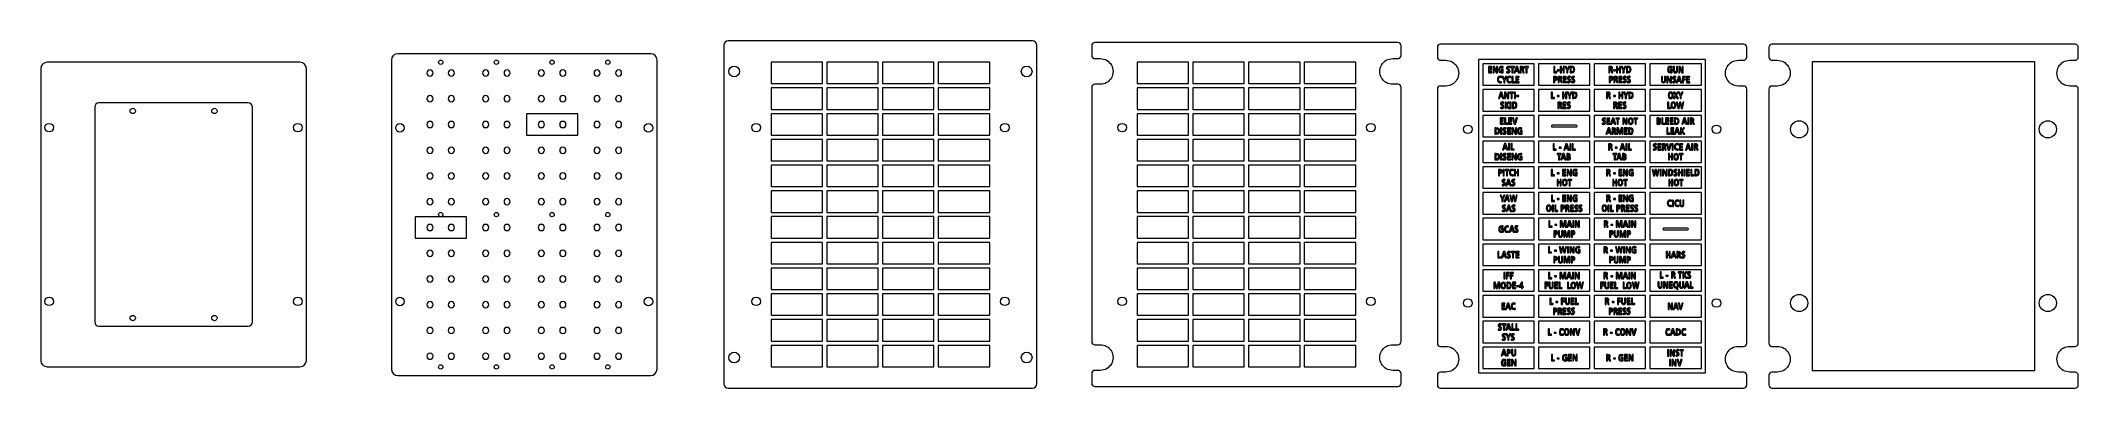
# Model space of a CAD drawing. Header units: millimetres. Extents: x -170 to 781, y -239 to -77.
import ezdxf

# ---------------------------------------------------------------- set-up
doc = ezdxf.new("R2010")
doc.units = ezdxf.units.MM
doc.header["$MEASUREMENT"] = 0
for name, color, linetype in [('Cut', 7, 'Continuous'), ('Engrave', 7, 'Continuous'), ('Mask', 7, 'Continuous')]:
    doc.layers.add(name, color=color, linetype=linetype)

msp = doc.modelspace()

# ---------------------------------------------------------------- linework, layer by layer
at = {"layer": 'Cut', "color": 250, "lineweight": 9}
msp.add_lwpolyline([(656.3579, -231.1544), (760.3579, -231.1544), (760.3579, -87.1544), (656.3579, -87.1544), (656.3579, -231.1544)], close=True, dxfattribs=at)
for centre, major_axis in [((16.2684, -87.4266), (0, 1)), ((42.2684, -87.4266), (0, 1)), ((68.2684, -87.4266), (0, 1)), ((94.2684, -87.4266), (0, 1)), ((153.2378, -91.6983), (0, 2.5)), ((289.7628, -91.6983), (0, 2.5)), ((-127.4628, -110.1133), (0, 1.25)), ((-89.3628, -110.1133), (0, 1.25)), ((-166.4378, -117.8921), (0, 2)), ((-50.3878, -117.8921), (0, 2)), ((-2.7566, -117.9454), (0, 2)), ((113.2934, -117.9454), (0, 2)), ((163.4753, -117.8921), (0, 2)), ((279.5253, -117.8921), (0, 2)), ((334.3209, -117.8921), (0, 2)), ((450.3709, -117.8921), (0, 2)), ((495.6435, -118.6732), (0, 2)), ((611.6935, -118.6732), (0, 2)), ((650.3329, -118.6732), (0, 4)), ((766.3829, -118.6732), (0, 4)), ((16.2684, -158.4266), (0, 1)), ((42.2684, -158.4266), (0, 1)), ((68.2684, -158.4266), (0, 1)), ((94.2684, -158.4266), (0, 1)), ((-166.4378, -198.8546), (0, 2)), ((-50.3878, -198.8546), (0, 2)), ((-2.7566, -198.9079), (0, 2)), ((113.2934, -198.9079), (0, 2)), ((163.4753, -198.8546), (0, 2)), ((279.5253, -198.8546), (0, 2)), ((334.3209, -198.8546), (0, 2)), ((450.3709, -198.8546), (0, 2)), ((495.6435, -199.6357), (0, 2)), ((611.6935, -199.6357), (0, 2)), ((650.3329, -199.6357), (0, 4)), ((766.3829, -199.6357), (0, 4)), ((-127.4628, -206.6333), (0, 1.25)), ((-89.3628, -206.6333), (0, 1.25)), ((153.2378, -225.0483), (0, 2.5)), ((289.7628, -225.0483), (0, 2.5)), ((16.2684, -229.4266), (0, 1)), ((42.2684, -229.4266), (0, 1)), ((68.2684, -229.4266), (0, 1)), ((94.2684, -229.4266), (0, 1))]:
    msp.add_ellipse(centre, major_axis=major_axis, ratio=1, dxfattribs=at)
for points, knots in [([(-3.7317, -83.4266), (-3.7317, -83.4266), (114.2685, -83.4266), (114.2685, -83.4266), (114.2685, -83.4266), (115.9184, -83.4266), (117.2684, -84.7766), (117.2684, -86.4266), (117.2684, -86.4266), (117.2684, -86.4266), (117.2684, -230.4266), (117.2684, -230.4266), (117.2684, -230.4266), (117.2684, -232.0766), (115.9184, -233.4266), (114.2685, -233.4266), (114.2685, -233.4266), (114.2685, -233.4266), (-3.7317, -233.4266), (-3.7317, -233.4266), (-3.7317, -233.4266), (-5.3816, -233.4266), (-6.7316, -232.0766), (-6.7316, -230.4266), (-6.7316, -230.4266), (-6.7316, -230.4266), (-6.7316, -86.4266), (-6.7316, -86.4266), (-6.7316, -86.4266), (-6.7316, -84.7766), (-5.3816, -83.4266), (-3.7317, -83.4266)], [0, 0, 0, 0, 0.11111111, 0.11111111, 0.11111111, 0.11111111, 0.22222222, 0.22222222, 0.22222222, 0.22222222, 0.33333333, 0.33333333, 0.33333333, 0.33333333, 0.44444444, 0.44444444, 0.44444444, 0.44444444, 0.55555556, 0.55555556, 0.55555556, 0.55555556, 0.66666667, 0.66666667, 0.66666667, 0.66666667, 0.77777778, 0.77777778, 0.77777778, 0.77777778, 1, 1, 1, 1]), ([(150.4753, -77.4108), (150.4753, -77.4108), (292.5253, -77.4108), (292.5253, -77.4108), (292.5253, -77.4108), (293.6253, -77.4108), (294.5253, -78.3108), (294.5253, -79.4108), (294.5253, -79.4108), (294.5253, -79.4108), (294.5253, -237.3358), (294.5253, -237.3358), (294.5253, -237.3358), (294.5253, -238.4359), (293.6253, -239.3358), (292.5253, -239.3358), (292.5253, -239.3358), (292.5253, -239.3358), (150.4753, -239.3358), (150.4753, -239.3358), (150.4753, -239.3358), (149.3753, -239.3358), (148.4753, -238.4359), (148.4753, -237.3358), (148.4753, -237.3358), (148.4753, -237.3358), (148.4753, -79.4108), (148.4753, -79.4108), (148.4753, -79.4108), (148.4753, -78.3108), (149.3753, -77.4108), (150.4753, -77.4108)], [0, 0, 0, 0, 0.11111111, 0.11111111, 0.11111111, 0.11111111, 0.22222222, 0.22222222, 0.22222222, 0.22222222, 0.33333333, 0.33333333, 0.33333333, 0.33333333, 0.44444444, 0.44444444, 0.44444444, 0.44444444, 0.55555556, 0.55555556, 0.55555556, 0.55555556, 0.66666667, 0.66666667, 0.66666667, 0.66666667, 0.77777778, 0.77777778, 0.77777778, 0.77777778, 1, 1, 1, 1]), ([(464.5709, -132.2608), (464.5709, -132.2608), (464.5709, -184.4835), (464.5709, -184.4835), (464.5709, -184.4835), (464.5709, -184.4843), (464.5709, -184.485), (464.5709, -184.4858), (464.5709, -184.4858), (464.5709, -184.4858), (464.5709, -188.9733), (464.5709, -188.9733), (464.5709, -188.9733), (464.5709, -188.9733), (464.5709, -203.971), (464.5709, -203.971), (464.5709, -203.971), (464.5709, -203.9718), (464.5709, -203.9725), (464.5709, -203.9733), (464.5709, -203.9733), (464.5709, -203.9733), (464.5709, -210.7608), (464.5709, -210.7608), (464.5709, -210.7608), (464.5709, -210.7608), (464.5709, -217.5483), (464.5709, -217.5483), (464.5709, -217.5483), (464.5707, -217.9463), (464.4123, -218.328), (464.1306, -218.6093), (464.1306, -218.6093), (463.849, -218.8906), (463.469, -219.0485), (463.0709, -219.0483), (463.0709, -219.0483), (463.0709, -219.0483), (460.6084, -219.0483), (460.6084, -219.0483), (460.6084, -219.0483), (458.4648, -219.0483), (456.4841, -220.1919), (455.4123, -222.0483), (455.4123, -222.0483), (454.3405, -223.9047), (454.3405, -226.1919), (455.4123, -228.0483), (455.4123, -228.0483), (456.4841, -229.9047), (458.4648, -231.0483), (460.6084, -231.0483), (460.6084, -231.0483), (460.6084, -231.0483), (463.0709, -231.0483), (463.0709, -231.0483), (463.0709, -231.0483), (463.469, -231.0485), (463.8507, -231.2069), (464.132, -231.4886), (464.132, -231.4886), (464.4133, -231.7702), (464.5712, -232.1502), (464.5709, -232.5483), (464.5709, -232.5483), (464.5709, -232.5483), (464.5709, -237.0358), (464.5709, -237.0358), (464.5709, -237.0358), (464.5707, -237.4338), (464.4123, -237.8155), (464.1306, -238.0968), (464.1306, -238.0968), (463.849, -238.3781), (463.469, -238.536), (463.0709, -238.5358), (463.0709, -238.5358), (463.0709, -238.5358), (321.6209, -238.5358), (321.6209, -238.5358), (321.6209, -238.5358), (321.2229, -238.5355), (320.8412, -238.3771), (320.5599, -238.0955), (320.5599, -238.0955), (320.2786, -237.8138), (320.1207, -237.4338), (320.1209, -237.0358), (320.1209, -237.0358), (320.1209, -237.0358), (320.1209, -232.5483), (320.1209, -232.5483), (320.1209, -232.5483), (320.1212, -232.1502), (320.2796, -231.7685), (320.5612, -231.4872), (320.5612, -231.4872), (320.8429, -231.2059), (321.2229, -231.048), (321.6209, -231.0483), (321.6209, -231.0483), (321.6209, -231.0483), (324.0834, -231.0483), (324.0834, -231.0483), (324.0834, -231.0483), (326.227, -231.0483), (328.2078, -229.9047), (329.2796, -228.0483), (329.2796, -228.0483), (330.3514, -226.1919), (330.3514, -223.9047), (329.2796, -222.0483), (329.2796, -222.0483), (328.2078, -220.1919), (326.227, -219.0483), (324.0834, -219.0483), (324.0834, -219.0483), (324.0834, -219.0483), (321.6209, -219.0483), (321.6209, -219.0483), (321.6209, -219.0483), (321.2229, -219.048), (320.8412, -218.8896), (320.5599, -218.608), (320.5599, -218.608), (320.2786, -218.3263), (320.1207, -217.9463), (320.1209, -217.5483), (320.1209, -217.5483), (320.1209, -217.5483), (320.1209, -210.7608), (320.1209, -210.7608), (320.1209, -210.7608), (320.1209, -210.7608), (320.1209, -203.9733), (320.1209, -203.9733), (320.1209, -203.9733), (320.1209, -203.9733), (320.1209, -188.9748), (320.1209, -188.9748), (320.1209, -188.9748), (320.1209, -188.9743), (320.1209, -188.9738), (320.1209, -188.9733), (320.1209, -188.9733), (320.1209, -188.9733), (320.1209, -184.4858), (320.1209, -184.4858), (320.1209, -184.4858), (320.1209, -184.4858), (320.1209, -132.2623), (320.1209, -132.2623), (320.1209, -132.2623), (320.1209, -132.2618), (320.1209, -132.2613), (320.1209, -132.2608), (320.1209, -132.2608), (320.1209, -132.2608), (320.1209, -127.7733), (320.1209, -127.7733), (320.1209, -127.7733), (320.1209, -127.7733), (320.1209, -112.7748), (320.1209, -112.7748), (320.1209, -112.7748), (320.1209, -112.7743), (320.1209, -112.7738), (320.1209, -112.7733), (320.1209, -112.7733), (320.1209, -112.7733), (320.1209, -105.9858), (320.1209, -105.9858), (320.1209, -105.9858), (320.1209, -105.9858), (320.1209, -99.1983), (320.1209, -99.1983), (320.1209, -99.1983), (320.1212, -98.8002), (320.2796, -98.4185), (320.5612, -98.1372), (320.5612, -98.1372), (320.8429, -97.8559), (321.2229, -97.698), (321.6209, -97.6983), (321.6209, -97.6983), (321.6209, -97.6983), (324.0834, -97.6983), (324.0834, -97.6983), (324.0834, -97.6983), (326.227, -97.6983), (328.2078, -96.5547), (329.2796, -94.6983), (329.2796, -94.6983), (330.3514, -92.8419), (330.3514, -90.5547), (329.2796, -88.6983), (329.2796, -88.6983), (328.2078, -86.8419), (326.227, -85.6983), (324.0834, -85.6983), (324.0834, -85.6983), (324.0834, -85.6983), (321.6209, -85.6983), (321.6209, -85.6983), (321.6209, -85.6983), (321.2229, -85.698), (320.8412, -85.5396), (320.5599, -85.258), (320.5599, -85.258), (320.2786, -84.9763), (320.1207, -84.5963), (320.1209, -84.1983), (320.1209, -84.1983), (320.1209, -84.1983), (320.1209, -79.7108), (320.1209, -79.7108), (320.1209, -79.7108), (320.1212, -79.3127), (320.2796, -78.931), (320.5612, -78.6497), (320.5612, -78.6497), (320.8429, -78.3684), (321.2229, -78.2105), (321.6209, -78.2108), (321.6209, -78.2108), (321.6209, -78.2108), (463.0709, -78.2108), (463.0709, -78.2108), (463.0709, -78.2108), (463.469, -78.211), (463.8507, -78.3694), (464.132, -78.6511), (464.132, -78.6511), (464.4133, -78.9327), (464.5712, -79.3127), (464.5709, -79.7108), (464.5709, -79.7108), (464.5709, -79.7108), (464.5709, -84.1983), (464.5709, -84.1983), (464.5709, -84.1983), (464.5707, -84.5963), (464.4123, -84.978), (464.1306, -85.2593), (464.1306, -85.2593), (463.849, -85.5406), (463.469, -85.6985), (463.0709, -85.6983), (463.0709, -85.6983), (463.0709, -85.6983), (460.6084, -85.6983), (460.6084, -85.6983), (460.6084, -85.6983), (458.4648, -85.6983), (456.4841, -86.8419), (455.4123, -88.6983), (455.4123, -88.6983), (454.3405, -90.5547), (454.3405, -92.8419), (455.4123, -94.6983), (455.4123, -94.6983), (456.4841, -96.5547), (458.4648, -97.6983), (460.6084, -97.6983), (460.6084, -97.6983), (460.6084, -97.6983), (463.0709, -97.6983), (463.0709, -97.6983), (463.0709, -97.6983), (463.469, -97.6985), (463.8507, -97.8569), (464.132, -98.1386), (464.132, -98.1386), (464.4133, -98.4202), (464.5712, -98.8002), (464.5709, -99.1983), (464.5709, -99.1983), (464.5709, -99.1983), (464.5709, -105.9858), (464.5709, -105.9858), (464.5709, -105.9858), (464.5709, -105.9858), (464.5709, -112.7733), (464.5709, -112.7733), (464.5709, -112.7733), (464.5709, -112.7733), (464.5709, -127.771), (464.5709, -127.771), (464.5709, -127.771), (464.5709, -127.7718), (464.5709, -127.7725), (464.5709, -127.7733), (464.5709, -127.7733), (464.5709, -127.7733), (464.5709, -132.2608), (464.5709, -132.2608)], [0, 0, 0, 0, 0.01333333, 0.01333333, 0.01333333, 0.01333333, 0.02666667, 0.02666667, 0.02666667, 0.02666667, 0.04, 0.04, 0.04, 0.04, 0.05333333, 0.05333333, 0.05333333, 0.05333333, 0.06666667, 0.06666667, 0.06666667, 0.06666667, 0.08, 0.08, 0.08, 0.08, 0.09333333, 0.09333333, 0.09333333, 0.09333333, 0.10666667, 0.10666667, 0.10666667, 0.10666667, 0.12, 0.12, 0.12, 0.12, 0.13333333, 0.13333333, 0.13333333, 0.13333333, 0.14666667, 0.14666667, 0.14666667, 0.14666667, 0.16, 0.16, 0.16, 0.16, 0.17333333, 0.17333333, 0.17333333, 0.17333333, 0.18666667, 0.18666667, 0.18666667, 0.18666667, 0.2, 0.2, 0.2, 0.2, 0.21333333, 0.21333333, 0.21333333, 0.21333333, 0.22666667, 0.22666667, 0.22666667, 0.22666667, 0.24, 0.24, 0.24, 0.24, 0.25333333, 0.25333333, 0.25333333, 0.25333333, 0.26666667, 0.26666667, 0.26666667, 0.26666667, 0.28, 0.28, 0.28, 0.28, 0.29333333, 0.29333333, 0.29333333, 0.29333333, 0.30666667, 0.30666667, 0.30666667, 0.30666667, 0.32, 0.32, 0.32, 0.32, 0.33333333, 0.33333333, 0.33333333, 0.33333333, 0.34666667, 0.34666667, 0.34666667, 0.34666667, 0.36, 0.36, 0.36, 0.36, 0.37333333, 0.37333333, 0.37333333, 0.37333333, 0.38666667, 0.38666667, 0.38666667, 0.38666667, 0.4, 0.4, 0.4, 0.4, 0.41333333, 0.41333333, 0.41333333, 0.41333333, 0.42666667, 0.42666667, 0.42666667, 0.42666667, 0.44, 0.44, 0.44, 0.44, 0.45333333, 0.45333333, 0.45333333, 0.45333333, 0.46666667, 0.46666667, 0.46666667, 0.46666667, 0.48, 0.48, 0.48, 0.48, 0.49333333, 0.49333333, 0.49333333, 0.49333333, 0.50666667, 0.50666667, 0.50666667, 0.50666667, 0.52, 0.52, 0.52, 0.52, 0.53333333, 0.53333333, 0.53333333, 0.53333333, 0.54666667, 0.54666667, 0.54666667, 0.54666667, 0.56, 0.56, 0.56, 0.56, 0.57333333, 0.57333333, 0.57333333, 0.57333333, 0.58666667, 0.58666667, 0.58666667, 0.58666667, 0.6, 0.6, 0.6, 0.6, 0.61333333, 0.61333333, 0.61333333, 0.61333333, 0.62666667, 0.62666667, 0.62666667, 0.62666667, 0.64, 0.64, 0.64, 0.64, 0.65333333, 0.65333333, 0.65333333, 0.65333333, 0.66666667, 0.66666667, 0.66666667, 0.66666667, 0.68, 0.68, 0.68, 0.68, 0.69333333, 0.69333333, 0.69333333, 0.69333333, 0.70666667, 0.70666667, 0.70666667, 0.70666667, 0.72, 0.72, 0.72, 0.72, 0.73333333, 0.73333333, 0.73333333, 0.73333333, 0.74666667, 0.74666667, 0.74666667, 0.74666667, 0.76, 0.76, 0.76, 0.76, 0.77333333, 0.77333333, 0.77333333, 0.77333333, 0.78666667, 0.78666667, 0.78666667, 0.78666667, 0.8, 0.8, 0.8, 0.8, 0.81333333, 0.81333333, 0.81333333, 0.81333333, 0.82666667, 0.82666667, 0.82666667, 0.82666667, 0.84, 0.84, 0.84, 0.84, 0.85333333, 0.85333333, 0.85333333, 0.85333333, 0.86666667, 0.86666667, 0.86666667, 0.86666667, 0.88, 0.88, 0.88, 0.88, 0.89333333, 0.89333333, 0.89333333, 0.89333333, 0.90666667, 0.90666667, 0.90666667, 0.90666667, 0.92, 0.92, 0.92, 0.92, 0.93333333, 0.93333333, 0.93333333, 0.93333333, 0.94666667, 0.94666667, 0.94666667, 0.94666667, 0.96, 0.96, 0.96, 0.96, 0.97333333, 0.97333333, 0.97333333, 0.97333333, 1, 1, 1, 1]), ([(625.8935, -133.0419), (625.8935, -133.0419), (625.8935, -185.2646), (625.8935, -185.2646), (625.8935, -185.2646), (625.8935, -185.2654), (625.8935, -185.2661), (625.8935, -185.2669), (625.8935, -185.2669), (625.8935, -185.2669), (625.8935, -189.7544), (625.8935, -189.7544), (625.8935, -189.7544), (625.8935, -189.7544), (625.8935, -204.7521), (625.8935, -204.7521), (625.8935, -204.7521), (625.8935, -204.7529), (625.8935, -204.7536), (625.8935, -204.7544), (625.8935, -204.7544), (625.8935, -204.7544), (625.8935, -211.5419), (625.8935, -211.5419), (625.8935, -211.5419), (625.8935, -211.5419), (625.8935, -218.3294), (625.8935, -218.3294), (625.8935, -218.3294), (625.8933, -218.7274), (625.7349, -219.1091), (625.4532, -219.3904), (625.4532, -219.3904), (625.1716, -219.6717), (624.7916, -219.8296), (624.3935, -219.8294), (624.3935, -219.8294), (624.3935, -219.8294), (621.931, -219.8294), (621.931, -219.8294), (621.931, -219.8294), (619.7874, -219.8294), (617.8067, -220.973), (616.7349, -222.8294), (616.7349, -222.8294), (615.6631, -224.6858), (615.6631, -226.973), (616.7349, -228.8294), (616.7349, -228.8294), (617.8067, -230.6858), (619.7874, -231.8294), (621.931, -231.8294), (621.931, -231.8294), (621.931, -231.8294), (624.3935, -231.8294), (624.3935, -231.8294), (624.3935, -231.8294), (624.7916, -231.8296), (625.1733, -231.988), (625.4546, -232.2697), (625.4546, -232.2697), (625.7359, -232.5513), (625.8938, -232.9313), (625.8935, -233.3294), (625.8935, -233.3294), (625.8935, -233.3294), (625.8935, -237.8169), (625.8935, -237.8169), (625.8935, -237.8169), (625.8933, -238.2149), (625.7349, -238.5966), (625.4532, -238.8779), (625.4532, -238.8779), (625.1716, -239.1592), (624.7916, -239.3171), (624.3935, -239.3169), (624.3935, -239.3169), (624.3935, -239.3169), (482.9435, -239.3169), (482.9435, -239.3169), (482.9435, -239.3169), (482.5455, -239.3166), (482.1638, -239.1582), (481.8825, -238.8766), (481.8825, -238.8766), (481.6012, -238.5949), (481.4433, -238.2149), (481.4435, -237.8169), (481.4435, -237.8169), (481.4435, -237.8169), (481.4435, -233.3294), (481.4435, -233.3294), (481.4435, -233.3294), (481.4438, -232.9313), (481.6022, -232.5496), (481.8838, -232.2683), (481.8838, -232.2683), (482.1655, -231.987), (482.5455, -231.8291), (482.9435, -231.8294), (482.9435, -231.8294), (482.9435, -231.8294), (485.406, -231.8294), (485.406, -231.8294), (485.406, -231.8294), (487.5496, -231.8294), (489.5304, -230.6858), (490.6022, -228.8294), (490.6022, -228.8294), (491.674, -226.973), (491.674, -224.6858), (490.6022, -222.8294), (490.6022, -222.8294), (489.5304, -220.973), (487.5496, -219.8294), (485.406, -219.8294), (485.406, -219.8294), (485.406, -219.8294), (482.9435, -219.8294), (482.9435, -219.8294), (482.9435, -219.8294), (482.5455, -219.8291), (482.1638, -219.6707), (481.8825, -219.3891), (481.8825, -219.3891), (481.6012, -219.1074), (481.4433, -218.7274), (481.4435, -218.3294), (481.4435, -218.3294), (481.4435, -218.3294), (481.4435, -211.5419), (481.4435, -211.5419), (481.4435, -211.5419), (481.4435, -211.5419), (481.4435, -204.7544), (481.4435, -204.7544), (481.4435, -204.7544), (481.4435, -204.7544), (481.4435, -189.7559), (481.4435, -189.7559), (481.4435, -189.7559), (481.4435, -189.7554), (481.4435, -189.7549), (481.4435, -189.7544), (481.4435, -189.7544), (481.4435, -189.7544), (481.4435, -185.2669), (481.4435, -185.2669), (481.4435, -185.2669), (481.4435, -185.2669), (481.4435, -133.0434), (481.4435, -133.0434), (481.4435, -133.0434), (481.4435, -133.0429), (481.4435, -133.0424), (481.4435, -133.0419), (481.4435, -133.0419), (481.4435, -133.0419), (481.4435, -128.5544), (481.4435, -128.5544), (481.4435, -128.5544), (481.4435, -128.5544), (481.4435, -113.5559), (481.4435, -113.5559), (481.4435, -113.5559), (481.4435, -113.5554), (481.4435, -113.5549), (481.4435, -113.5544), (481.4435, -113.5544), (481.4435, -113.5544), (481.4435, -106.7669), (481.4435, -106.7669), (481.4435, -106.7669), (481.4435, -106.7669), (481.4435, -99.9794), (481.4435, -99.9794), (481.4435, -99.9794), (481.4438, -99.5813), (481.6022, -99.1996), (481.8838, -98.9183), (481.8838, -98.9183), (482.1655, -98.637), (482.5455, -98.4791), (482.9435, -98.4794), (482.9435, -98.4794), (482.9435, -98.4794), (485.406, -98.4794), (485.406, -98.4794), (485.406, -98.4794), (487.5496, -98.4794), (489.5304, -97.3358), (490.6022, -95.4794), (490.6022, -95.4794), (491.674, -93.623), (491.674, -91.3358), (490.6022, -89.4794), (490.6022, -89.4794), (489.5304, -87.623), (487.5496, -86.4794), (485.406, -86.4794), (485.406, -86.4794), (485.406, -86.4794), (482.9435, -86.4794), (482.9435, -86.4794), (482.9435, -86.4794), (482.5455, -86.4791), (482.1638, -86.3207), (481.8825, -86.0391), (481.8825, -86.0391), (481.6012, -85.7574), (481.4433, -85.3774), (481.4435, -84.9794), (481.4435, -84.9794), (481.4435, -84.9794), (481.4435, -80.4919), (481.4435, -80.4919), (481.4435, -80.4919), (481.4438, -80.0938), (481.6022, -79.7121), (481.8838, -79.4308), (481.8838, -79.4308), (482.1655, -79.1495), (482.5455, -78.9916), (482.9435, -78.9919), (482.9435, -78.9919), (482.9435, -78.9919), (624.3935, -78.9919), (624.3935, -78.9919), (624.3935, -78.9919), (624.7916, -78.9921), (625.1733, -79.1505), (625.4546, -79.4322), (625.4546, -79.4322), (625.7359, -79.7138), (625.8938, -80.0938), (625.8935, -80.4919), (625.8935, -80.4919), (625.8935, -80.4919), (625.8935, -84.9794), (625.8935, -84.9794), (625.8935, -84.9794), (625.8933, -85.3774), (625.7349, -85.7591), (625.4532, -86.0404), (625.4532, -86.0404), (625.1716, -86.3217), (624.7916, -86.4796), (624.3935, -86.4794), (624.3935, -86.4794), (624.3935, -86.4794), (621.931, -86.4794), (621.931, -86.4794), (621.931, -86.4794), (619.7874, -86.4794), (617.8067, -87.623), (616.7349, -89.4794), (616.7349, -89.4794), (615.6631, -91.3358), (615.6631, -93.623), (616.7349, -95.4794), (616.7349, -95.4794), (617.8067, -97.3358), (619.7874, -98.4794), (621.931, -98.4794), (621.931, -98.4794), (621.931, -98.4794), (624.3935, -98.4794), (624.3935, -98.4794), (624.3935, -98.4794), (624.7916, -98.4796), (625.1733, -98.638), (625.4546, -98.9197), (625.4546, -98.9197), (625.7359, -99.2013), (625.8938, -99.5813), (625.8935, -99.9794), (625.8935, -99.9794), (625.8935, -99.9794), (625.8935, -106.7669), (625.8935, -106.7669), (625.8935, -106.7669), (625.8935, -106.7669), (625.8935, -113.5544), (625.8935, -113.5544), (625.8935, -113.5544), (625.8935, -113.5544), (625.8935, -128.5521), (625.8935, -128.5521), (625.8935, -128.5521), (625.8935, -128.5529), (625.8935, -128.5536), (625.8935, -128.5544), (625.8935, -128.5544), (625.8935, -128.5544), (625.8935, -133.0419), (625.8935, -133.0419)], [0, 0, 0, 0, 0.01333333, 0.01333333, 0.01333333, 0.01333333, 0.02666667, 0.02666667, 0.02666667, 0.02666667, 0.04, 0.04, 0.04, 0.04, 0.05333333, 0.05333333, 0.05333333, 0.05333333, 0.06666667, 0.06666667, 0.06666667, 0.06666667, 0.08, 0.08, 0.08, 0.08, 0.09333333, 0.09333333, 0.09333333, 0.09333333, 0.10666667, 0.10666667, 0.10666667, 0.10666667, 0.12, 0.12, 0.12, 0.12, 0.13333333, 0.13333333, 0.13333333, 0.13333333, 0.14666667, 0.14666667, 0.14666667, 0.14666667, 0.16, 0.16, 0.16, 0.16, 0.17333333, 0.17333333, 0.17333333, 0.17333333, 0.18666667, 0.18666667, 0.18666667, 0.18666667, 0.2, 0.2, 0.2, 0.2, 0.21333333, 0.21333333, 0.21333333, 0.21333333, 0.22666667, 0.22666667, 0.22666667, 0.22666667, 0.24, 0.24, 0.24, 0.24, 0.25333333, 0.25333333, 0.25333333, 0.25333333, 0.26666667, 0.26666667, 0.26666667, 0.26666667, 0.28, 0.28, 0.28, 0.28, 0.29333333, 0.29333333, 0.29333333, 0.29333333, 0.30666667, 0.30666667, 0.30666667, 0.30666667, 0.32, 0.32, 0.32, 0.32, 0.33333333, 0.33333333, 0.33333333, 0.33333333, 0.34666667, 0.34666667, 0.34666667, 0.34666667, 0.36, 0.36, 0.36, 0.36, 0.37333333, 0.37333333, 0.37333333, 0.37333333, 0.38666667, 0.38666667, 0.38666667, 0.38666667, 0.4, 0.4, 0.4, 0.4, 0.41333333, 0.41333333, 0.41333333, 0.41333333, 0.42666667, 0.42666667, 0.42666667, 0.42666667, 0.44, 0.44, 0.44, 0.44, 0.45333333, 0.45333333, 0.45333333, 0.45333333, 0.46666667, 0.46666667, 0.46666667, 0.46666667, 0.48, 0.48, 0.48, 0.48, 0.49333333, 0.49333333, 0.49333333, 0.49333333, 0.50666667, 0.50666667, 0.50666667, 0.50666667, 0.52, 0.52, 0.52, 0.52, 0.53333333, 0.53333333, 0.53333333, 0.53333333, 0.54666667, 0.54666667, 0.54666667, 0.54666667, 0.56, 0.56, 0.56, 0.56, 0.57333333, 0.57333333, 0.57333333, 0.57333333, 0.58666667, 0.58666667, 0.58666667, 0.58666667, 0.6, 0.6, 0.6, 0.6, 0.61333333, 0.61333333, 0.61333333, 0.61333333, 0.62666667, 0.62666667, 0.62666667, 0.62666667, 0.64, 0.64, 0.64, 0.64, 0.65333333, 0.65333333, 0.65333333, 0.65333333, 0.66666667, 0.66666667, 0.66666667, 0.66666667, 0.68, 0.68, 0.68, 0.68, 0.69333333, 0.69333333, 0.69333333, 0.69333333, 0.70666667, 0.70666667, 0.70666667, 0.70666667, 0.72, 0.72, 0.72, 0.72, 0.73333333, 0.73333333, 0.73333333, 0.73333333, 0.74666667, 0.74666667, 0.74666667, 0.74666667, 0.76, 0.76, 0.76, 0.76, 0.77333333, 0.77333333, 0.77333333, 0.77333333, 0.78666667, 0.78666667, 0.78666667, 0.78666667, 0.8, 0.8, 0.8, 0.8, 0.81333333, 0.81333333, 0.81333333, 0.81333333, 0.82666667, 0.82666667, 0.82666667, 0.82666667, 0.84, 0.84, 0.84, 0.84, 0.85333333, 0.85333333, 0.85333333, 0.85333333, 0.86666667, 0.86666667, 0.86666667, 0.86666667, 0.88, 0.88, 0.88, 0.88, 0.89333333, 0.89333333, 0.89333333, 0.89333333, 0.90666667, 0.90666667, 0.90666667, 0.90666667, 0.92, 0.92, 0.92, 0.92, 0.93333333, 0.93333333, 0.93333333, 0.93333333, 0.94666667, 0.94666667, 0.94666667, 0.94666667, 0.96, 0.96, 0.96, 0.96, 0.97333333, 0.97333333, 0.97333333, 0.97333333, 1, 1, 1, 1]), ([(780.5829, -133.0419), (780.5829, -133.0419), (780.5829, -185.2646), (780.5829, -185.2646), (780.5829, -185.2646), (780.5829, -185.2654), (780.5829, -185.2661), (780.5829, -185.2669), (780.5829, -185.2669), (780.5829, -185.2669), (780.5829, -189.7544), (780.5829, -189.7544), (780.5829, -189.7544), (780.5829, -189.7544), (780.5829, -204.7521), (780.5829, -204.7521), (780.5829, -204.7521), (780.5829, -204.7529), (780.5829, -204.7536), (780.5829, -204.7544), (780.5829, -204.7544), (780.5829, -204.7544), (780.5829, -211.5419), (780.5829, -211.5419), (780.5829, -211.5419), (780.5829, -211.5419), (780.5829, -218.3294), (780.5829, -218.3294), (780.5829, -218.3294), (780.5827, -218.7274), (780.4243, -219.1091), (780.1426, -219.3904), (780.1426, -219.3904), (779.861, -219.6717), (779.481, -219.8296), (779.0829, -219.8294), (779.0829, -219.8294), (779.0829, -219.8294), (776.6204, -219.8294), (776.6204, -219.8294), (776.6204, -219.8294), (774.4768, -219.8294), (772.4961, -220.973), (771.4243, -222.8294), (771.4243, -222.8294), (770.3525, -224.6858), (770.3525, -226.973), (771.4243, -228.8294), (771.4243, -228.8294), (772.4961, -230.6858), (774.4768, -231.8294), (776.6204, -231.8294), (776.6204, -231.8294), (776.6204, -231.8294), (779.0829, -231.8294), (779.0829, -231.8294), (779.0829, -231.8294), (779.481, -231.8296), (779.8627, -231.988), (780.144, -232.2697), (780.144, -232.2697), (780.4253, -232.5513), (780.5832, -232.9313), (780.5829, -233.3294), (780.5829, -233.3294), (780.5829, -233.3294), (780.5829, -237.8169), (780.5829, -237.8169), (780.5829, -237.8169), (780.5827, -238.2149), (780.4243, -238.5966), (780.1426, -238.8779), (780.1426, -238.8779), (779.861, -239.1592), (779.481, -239.3171), (779.0829, -239.3169), (779.0829, -239.3169), (779.0829, -239.3169), (637.6329, -239.3169), (637.6329, -239.3169), (637.6329, -239.3169), (637.2349, -239.3166), (636.8532, -239.1582), (636.5719, -238.8766), (636.5719, -238.8766), (636.2906, -238.5949), (636.1327, -238.2149), (636.1329, -237.8169), (636.1329, -237.8169), (636.1329, -237.8169), (636.1329, -233.3294), (636.1329, -233.3294), (636.1329, -233.3294), (636.1332, -232.9313), (636.2916, -232.5496), (636.5732, -232.2683), (636.5732, -232.2683), (636.8549, -231.987), (637.2349, -231.8291), (637.6329, -231.8294), (637.6329, -231.8294), (637.6329, -231.8294), (640.0954, -231.8294), (640.0954, -231.8294), (640.0954, -231.8294), (642.239, -231.8294), (644.2198, -230.6858), (645.2916, -228.8294), (645.2916, -228.8294), (646.3634, -226.973), (646.3634, -224.6858), (645.2916, -222.8294), (645.2916, -222.8294), (644.2198, -220.973), (642.239, -219.8294), (640.0954, -219.8294), (640.0954, -219.8294), (640.0954, -219.8294), (637.6329, -219.8294), (637.6329, -219.8294), (637.6329, -219.8294), (637.2349, -219.8291), (636.8532, -219.6707), (636.5719, -219.3891), (636.5719, -219.3891), (636.2906, -219.1074), (636.1327, -218.7274), (636.1329, -218.3294), (636.1329, -218.3294), (636.1329, -218.3294), (636.1329, -211.5419), (636.1329, -211.5419), (636.1329, -211.5419), (636.1329, -211.5419), (636.1329, -204.7544), (636.1329, -204.7544), (636.1329, -204.7544), (636.1329, -204.7544), (636.1329, -189.7559), (636.1329, -189.7559), (636.1329, -189.7559), (636.1329, -189.7554), (636.1329, -189.7549), (636.1329, -189.7544), (636.1329, -189.7544), (636.1329, -189.7544), (636.1329, -185.2669), (636.1329, -185.2669), (636.1329, -185.2669), (636.1329, -185.2669), (636.1329, -133.0434), (636.1329, -133.0434), (636.1329, -133.0434), (636.1329, -133.0429), (636.1329, -133.0424), (636.1329, -133.0419), (636.1329, -133.0419), (636.1329, -133.0419), (636.1329, -128.5544), (636.1329, -128.5544), (636.1329, -128.5544), (636.1329, -128.5544), (636.1329, -113.5559), (636.1329, -113.5559), (636.1329, -113.5559), (636.1329, -113.5554), (636.1329, -113.5549), (636.1329, -113.5544), (636.1329, -113.5544), (636.1329, -113.5544), (636.1329, -106.7669), (636.1329, -106.7669), (636.1329, -106.7669), (636.1329, -106.7669), (636.1329, -99.9794), (636.1329, -99.9794), (636.1329, -99.9794), (636.1332, -99.5813), (636.2916, -99.1996), (636.5732, -98.9183), (636.5732, -98.9183), (636.8549, -98.637), (637.2349, -98.4791), (637.6329, -98.4794), (637.6329, -98.4794), (637.6329, -98.4794), (640.0954, -98.4794), (640.0954, -98.4794), (640.0954, -98.4794), (642.239, -98.4794), (644.2198, -97.3358), (645.2916, -95.4794), (645.2916, -95.4794), (646.3634, -93.623), (646.3634, -91.3358), (645.2916, -89.4794), (645.2916, -89.4794), (644.2198, -87.623), (642.239, -86.4794), (640.0954, -86.4794), (640.0954, -86.4794), (640.0954, -86.4794), (637.6329, -86.4794), (637.6329, -86.4794), (637.6329, -86.4794), (637.2349, -86.4791), (636.8532, -86.3207), (636.5719, -86.0391), (636.5719, -86.0391), (636.2906, -85.7574), (636.1327, -85.3774), (636.1329, -84.9794), (636.1329, -84.9794), (636.1329, -84.9794), (636.1329, -80.4919), (636.1329, -80.4919), (636.1329, -80.4919), (636.1332, -80.0938), (636.2916, -79.7121), (636.5732, -79.4308), (636.5732, -79.4308), (636.8549, -79.1495), (637.2349, -78.9916), (637.6329, -78.9919), (637.6329, -78.9919), (637.6329, -78.9919), (779.0829, -78.9919), (779.0829, -78.9919), (779.0829, -78.9919), (779.481, -78.9921), (779.8627, -79.1505), (780.144, -79.4322), (780.144, -79.4322), (780.4253, -79.7138), (780.5832, -80.0938), (780.5829, -80.4919), (780.5829, -80.4919), (780.5829, -80.4919), (780.5829, -84.9794), (780.5829, -84.9794), (780.5829, -84.9794), (780.5827, -85.3774), (780.4243, -85.7591), (780.1426, -86.0404), (780.1426, -86.0404), (779.861, -86.3217), (779.481, -86.4796), (779.0829, -86.4794), (779.0829, -86.4794), (779.0829, -86.4794), (776.6204, -86.4794), (776.6204, -86.4794), (776.6204, -86.4794), (774.4768, -86.4794), (772.4961, -87.623), (771.4243, -89.4794), (771.4243, -89.4794), (770.3525, -91.3358), (770.3525, -93.623), (771.4243, -95.4794), (771.4243, -95.4794), (772.4961, -97.3358), (774.4768, -98.4794), (776.6204, -98.4794), (776.6204, -98.4794), (776.6204, -98.4794), (779.0829, -98.4794), (779.0829, -98.4794), (779.0829, -98.4794), (779.481, -98.4796), (779.8627, -98.638), (780.144, -98.9197), (780.144, -98.9197), (780.4253, -99.2013), (780.5832, -99.5813), (780.5829, -99.9794), (780.5829, -99.9794), (780.5829, -99.9794), (780.5829, -106.7669), (780.5829, -106.7669), (780.5829, -106.7669), (780.5829, -106.7669), (780.5829, -113.5544), (780.5829, -113.5544), (780.5829, -113.5544), (780.5829, -113.5544), (780.5829, -128.5521), (780.5829, -128.5521), (780.5829, -128.5521), (780.5829, -128.5529), (780.5829, -128.5536), (780.5829, -128.5544), (780.5829, -128.5544), (780.5829, -128.5544), (780.5829, -133.0419), (780.5829, -133.0419)], [0, 0, 0, 0, 0.01333333, 0.01333333, 0.01333333, 0.01333333, 0.02666667, 0.02666667, 0.02666667, 0.02666667, 0.04, 0.04, 0.04, 0.04, 0.05333333, 0.05333333, 0.05333333, 0.05333333, 0.06666667, 0.06666667, 0.06666667, 0.06666667, 0.08, 0.08, 0.08, 0.08, 0.09333333, 0.09333333, 0.09333333, 0.09333333, 0.10666667, 0.10666667, 0.10666667, 0.10666667, 0.12, 0.12, 0.12, 0.12, 0.13333333, 0.13333333, 0.13333333, 0.13333333, 0.14666667, 0.14666667, 0.14666667, 0.14666667, 0.16, 0.16, 0.16, 0.16, 0.17333333, 0.17333333, 0.17333333, 0.17333333, 0.18666667, 0.18666667, 0.18666667, 0.18666667, 0.2, 0.2, 0.2, 0.2, 0.21333333, 0.21333333, 0.21333333, 0.21333333, 0.22666667, 0.22666667, 0.22666667, 0.22666667, 0.24, 0.24, 0.24, 0.24, 0.25333333, 0.25333333, 0.25333333, 0.25333333, 0.26666667, 0.26666667, 0.26666667, 0.26666667, 0.28, 0.28, 0.28, 0.28, 0.29333333, 0.29333333, 0.29333333, 0.29333333, 0.30666667, 0.30666667, 0.30666667, 0.30666667, 0.32, 0.32, 0.32, 0.32, 0.33333333, 0.33333333, 0.33333333, 0.33333333, 0.34666667, 0.34666667, 0.34666667, 0.34666667, 0.36, 0.36, 0.36, 0.36, 0.37333333, 0.37333333, 0.37333333, 0.37333333, 0.38666667, 0.38666667, 0.38666667, 0.38666667, 0.4, 0.4, 0.4, 0.4, 0.41333333, 0.41333333, 0.41333333, 0.41333333, 0.42666667, 0.42666667, 0.42666667, 0.42666667, 0.44, 0.44, 0.44, 0.44, 0.45333333, 0.45333333, 0.45333333, 0.45333333, 0.46666667, 0.46666667, 0.46666667, 0.46666667, 0.48, 0.48, 0.48, 0.48, 0.49333333, 0.49333333, 0.49333333, 0.49333333, 0.50666667, 0.50666667, 0.50666667, 0.50666667, 0.52, 0.52, 0.52, 0.52, 0.53333333, 0.53333333, 0.53333333, 0.53333333, 0.54666667, 0.54666667, 0.54666667, 0.54666667, 0.56, 0.56, 0.56, 0.56, 0.57333333, 0.57333333, 0.57333333, 0.57333333, 0.58666667, 0.58666667, 0.58666667, 0.58666667, 0.6, 0.6, 0.6, 0.6, 0.61333333, 0.61333333, 0.61333333, 0.61333333, 0.62666667, 0.62666667, 0.62666667, 0.62666667, 0.64, 0.64, 0.64, 0.64, 0.65333333, 0.65333333, 0.65333333, 0.65333333, 0.66666667, 0.66666667, 0.66666667, 0.66666667, 0.68, 0.68, 0.68, 0.68, 0.69333333, 0.69333333, 0.69333333, 0.69333333, 0.70666667, 0.70666667, 0.70666667, 0.70666667, 0.72, 0.72, 0.72, 0.72, 0.73333333, 0.73333333, 0.73333333, 0.73333333, 0.74666667, 0.74666667, 0.74666667, 0.74666667, 0.76, 0.76, 0.76, 0.76, 0.77333333, 0.77333333, 0.77333333, 0.77333333, 0.78666667, 0.78666667, 0.78666667, 0.78666667, 0.8, 0.8, 0.8, 0.8, 0.81333333, 0.81333333, 0.81333333, 0.81333333, 0.82666667, 0.82666667, 0.82666667, 0.82666667, 0.84, 0.84, 0.84, 0.84, 0.85333333, 0.85333333, 0.85333333, 0.85333333, 0.86666667, 0.86666667, 0.86666667, 0.86666667, 0.88, 0.88, 0.88, 0.88, 0.89333333, 0.89333333, 0.89333333, 0.89333333, 0.90666667, 0.90666667, 0.90666667, 0.90666667, 0.92, 0.92, 0.92, 0.92, 0.93333333, 0.93333333, 0.93333333, 0.93333333, 0.94666667, 0.94666667, 0.94666667, 0.94666667, 0.96, 0.96, 0.96, 0.96, 0.97333333, 0.97333333, 0.97333333, 0.97333333, 1, 1, 1, 1]), ([(-167.4128, -87.3733), (-167.4128, -87.3733), (-49.4128, -87.3733), (-49.4128, -87.3733), (-49.4128, -87.3733), (-47.7628, -87.3733), (-46.4128, -88.7233), (-46.4128, -90.3733), (-46.4128, -90.3733), (-46.4128, -90.3733), (-46.4128, -226.3733), (-46.4128, -226.3733), (-46.4128, -226.3733), (-46.4128, -228.0233), (-47.7628, -229.3733), (-49.4128, -229.3733), (-49.4128, -229.3733), (-49.4128, -229.3733), (-167.4128, -229.3733), (-167.4128, -229.3733), (-167.4128, -229.3733), (-169.0628, -229.3733), (-170.4128, -228.0233), (-170.4128, -226.3733), (-170.4128, -226.3733), (-170.4128, -226.3733), (-170.4128, -90.3733), (-170.4128, -90.3733), (-170.4128, -90.3733), (-170.4128, -88.7233), (-169.0628, -87.3733), (-167.4128, -87.3733)], [0, 0, 0, 0, 0.11111111, 0.11111111, 0.11111111, 0.11111111, 0.22222222, 0.22222222, 0.22222222, 0.22222222, 0.33333333, 0.33333333, 0.33333333, 0.33333333, 0.44444444, 0.44444444, 0.44444444, 0.44444444, 0.55555556, 0.55555556, 0.55555556, 0.55555556, 0.66666667, 0.66666667, 0.66666667, 0.66666667, 0.77777778, 0.77777778, 0.77777778, 0.77777778, 1, 1, 1, 1]), ([(11.2684, -90.9766), (12.0692, -90.9766), (12.7184, -91.6258), (12.7184, -92.4266), (12.7184, -92.4266), (12.7184, -93.2274), (12.0692, -93.8766), (11.2684, -93.8766), (11.2684, -93.8766), (10.4676, -93.8766), (9.8184, -93.2274), (9.8184, -92.4266), (9.8184, -92.4266), (9.8184, -91.6258), (10.4676, -90.9766), (11.2684, -90.9766)], [0, 0, 0, 0, 0.2, 0.2, 0.2, 0.2, 0.4, 0.4, 0.4, 0.4, 0.6, 0.6, 0.6, 0.6, 1, 1, 1, 1]), ([(21.2684, -90.9766), (22.0692, -90.9766), (22.7184, -91.6258), (22.7184, -92.4266), (22.7184, -92.4266), (22.7184, -93.2274), (22.0692, -93.8766), (21.2684, -93.8766), (21.2684, -93.8766), (20.4676, -93.8766), (19.8184, -93.2274), (19.8184, -92.4266), (19.8184, -92.4266), (19.8184, -91.6258), (20.4676, -90.9766), (21.2684, -90.9766)], [0, 0, 0, 0, 0.2, 0.2, 0.2, 0.2, 0.4, 0.4, 0.4, 0.4, 0.6, 0.6, 0.6, 0.6, 1, 1, 1, 1]), ([(37.2684, -90.9766), (38.0692, -90.9766), (38.7184, -91.6258), (38.7184, -92.4266), (38.7184, -92.4266), (38.7184, -93.2274), (38.0692, -93.8766), (37.2684, -93.8766), (37.2684, -93.8766), (36.4676, -93.8766), (35.8184, -93.2274), (35.8184, -92.4266), (35.8184, -92.4266), (35.8184, -91.6258), (36.4676, -90.9766), (37.2684, -90.9766)], [0, 0, 0, 0, 0.2, 0.2, 0.2, 0.2, 0.4, 0.4, 0.4, 0.4, 0.6, 0.6, 0.6, 0.6, 1, 1, 1, 1]), ([(47.2684, -90.9766), (48.0692, -90.9766), (48.7184, -91.6258), (48.7184, -92.4266), (48.7184, -92.4266), (48.7184, -93.2274), (48.0692, -93.8766), (47.2684, -93.8766), (47.2684, -93.8766), (46.4676, -93.8766), (45.8184, -93.2274), (45.8184, -92.4266), (45.8184, -92.4266), (45.8184, -91.6258), (46.4676, -90.9766), (47.2684, -90.9766)], [0, 0, 0, 0, 0.2, 0.2, 0.2, 0.2, 0.4, 0.4, 0.4, 0.4, 0.6, 0.6, 0.6, 0.6, 1, 1, 1, 1]), ([(63.2684, -90.9766), (64.0692, -90.9766), (64.7184, -91.6258), (64.7184, -92.4266), (64.7184, -92.4266), (64.7184, -93.2274), (64.0692, -93.8766), (63.2684, -93.8766), (63.2684, -93.8766), (62.4676, -93.8766), (61.8184, -93.2274), (61.8184, -92.4266), (61.8184, -92.4266), (61.8184, -91.6258), (62.4676, -90.9766), (63.2684, -90.9766)], [0, 0, 0, 0, 0.2, 0.2, 0.2, 0.2, 0.4, 0.4, 0.4, 0.4, 0.6, 0.6, 0.6, 0.6, 1, 1, 1, 1]), ([(73.2684, -90.9766), (74.0692, -90.9766), (74.7184, -91.6258), (74.7184, -92.4266), (74.7184, -92.4266), (74.7184, -93.2274), (74.0692, -93.8766), (73.2684, -93.8766), (73.2684, -93.8766), (72.4676, -93.8766), (71.8184, -93.2274), (71.8184, -92.4266), (71.8184, -92.4266), (71.8184, -91.6258), (72.4676, -90.9766), (73.2684, -90.9766)], [0, 0, 0, 0, 0.2, 0.2, 0.2, 0.2, 0.4, 0.4, 0.4, 0.4, 0.6, 0.6, 0.6, 0.6, 1, 1, 1, 1]), ([(89.2684, -90.9766), (90.0692, -90.9766), (90.7184, -91.6258), (90.7184, -92.4266), (90.7184, -92.4266), (90.7184, -93.2274), (90.0692, -93.8766), (89.2684, -93.8766), (89.2684, -93.8766), (88.4676, -93.8766), (87.8184, -93.2274), (87.8184, -92.4266), (87.8184, -92.4266), (87.8184, -91.6258), (88.4676, -90.9766), (89.2684, -90.9766)], [0, 0, 0, 0, 0.2, 0.2, 0.2, 0.2, 0.4, 0.4, 0.4, 0.4, 0.6, 0.6, 0.6, 0.6, 1, 1, 1, 1]), ([(99.2684, -90.9766), (100.0692, -90.9766), (100.7184, -91.6258), (100.7184, -92.4266), (100.7184, -92.4266), (100.7184, -93.2274), (100.0692, -93.8766), (99.2684, -93.8766), (99.2684, -93.8766), (98.4676, -93.8766), (97.8184, -93.2274), (97.8184, -92.4266), (97.8184, -92.4266), (97.8184, -91.6258), (98.4676, -90.9766), (99.2684, -90.9766)], [0, 0, 0, 0, 0.2, 0.2, 0.2, 0.2, 0.4, 0.4, 0.4, 0.4, 0.6, 0.6, 0.6, 0.6, 1, 1, 1, 1]), ([(170.5003, -87.3733), (170.5003, -87.3733), (194.5002, -87.3733), (194.5002, -87.3733), (194.5002, -87.3733), (194.5002, -87.3733), (194.5002, -97.3733), (194.5002, -97.3733), (194.5002, -97.3733), (194.5002, -97.3733), (170.5003, -97.3733), (170.5003, -97.3733), (170.5003, -97.3733), (170.5003, -97.3733), (170.5003, -87.3733), (170.5003, -87.3733)], [0, 0, 0, 0, 0.2, 0.2, 0.2, 0.2, 0.4, 0.4, 0.4, 0.4, 0.6, 0.6, 0.6, 0.6, 1, 1, 1, 1]), ([(196.5002, -87.3733), (196.5002, -87.3733), (220.5002, -87.3733), (220.5002, -87.3733), (220.5002, -87.3733), (220.5002, -87.3733), (220.5002, -97.3733), (220.5002, -97.3733), (220.5002, -97.3733), (220.5002, -97.3733), (196.5002, -97.3733), (196.5002, -97.3733), (196.5002, -97.3733), (196.5002, -97.3733), (196.5002, -87.3733), (196.5002, -87.3733)], [0, 0, 0, 0, 0.2, 0.2, 0.2, 0.2, 0.4, 0.4, 0.4, 0.4, 0.6, 0.6, 0.6, 0.6, 1, 1, 1, 1]), ([(222.5002, -87.3733), (222.5002, -87.3733), (246.5002, -87.3733), (246.5002, -87.3733), (246.5002, -87.3733), (246.5002, -87.3733), (246.5002, -97.3733), (246.5002, -97.3733), (246.5002, -97.3733), (246.5002, -97.3733), (222.5002, -97.3733), (222.5002, -97.3733), (222.5002, -97.3733), (222.5002, -97.3733), (222.5002, -87.3733), (222.5002, -87.3733)], [0, 0, 0, 0, 0.2, 0.2, 0.2, 0.2, 0.4, 0.4, 0.4, 0.4, 0.6, 0.6, 0.6, 0.6, 1, 1, 1, 1]), ([(248.5002, -87.3733), (248.5002, -87.3733), (272.5003, -87.3733), (272.5003, -87.3733), (272.5003, -87.3733), (272.5003, -87.3733), (272.5003, -97.3733), (272.5003, -97.3733), (272.5003, -97.3733), (272.5003, -97.3733), (248.5002, -97.3733), (248.5002, -97.3733), (248.5002, -97.3733), (248.5002, -97.3733), (248.5002, -87.3733), (248.5002, -87.3733)], [0, 0, 0, 0, 0.2, 0.2, 0.2, 0.2, 0.4, 0.4, 0.4, 0.4, 0.6, 0.6, 0.6, 0.6, 1, 1, 1, 1]), ([(341.3459, -87.3733), (341.3459, -87.3733), (365.3458, -87.3733), (365.3458, -87.3733), (365.3458, -87.3733), (365.3458, -87.3733), (365.3458, -97.3733), (365.3458, -97.3733), (365.3458, -97.3733), (365.3458, -97.3733), (341.3459, -97.3733), (341.3459, -97.3733), (341.3459, -97.3733), (341.3459, -97.3733), (341.3459, -87.3733), (341.3459, -87.3733)], [0, 0, 0, 0, 0.2, 0.2, 0.2, 0.2, 0.4, 0.4, 0.4, 0.4, 0.6, 0.6, 0.6, 0.6, 1, 1, 1, 1]), ([(367.3458, -87.3733), (367.3458, -87.3733), (391.3458, -87.3733), (391.3458, -87.3733), (391.3458, -87.3733), (391.3458, -87.3733), (391.3458, -97.3733), (391.3458, -97.3733), (391.3458, -97.3733), (391.3458, -97.3733), (367.3458, -97.3733), (367.3458, -97.3733), (367.3458, -97.3733), (367.3458, -97.3733), (367.3458, -87.3733), (367.3458, -87.3733)], [0, 0, 0, 0, 0.2, 0.2, 0.2, 0.2, 0.4, 0.4, 0.4, 0.4, 0.6, 0.6, 0.6, 0.6, 1, 1, 1, 1]), ([(393.3458, -87.3733), (393.3458, -87.3733), (417.3458, -87.3733), (417.3458, -87.3733), (417.3458, -87.3733), (417.3458, -87.3733), (417.3458, -97.3733), (417.3458, -97.3733), (417.3458, -97.3733), (417.3458, -97.3733), (393.3458, -97.3733), (393.3458, -97.3733), (393.3458, -97.3733), (393.3458, -97.3733), (393.3458, -87.3733), (393.3458, -87.3733)], [0, 0, 0, 0, 0.2, 0.2, 0.2, 0.2, 0.4, 0.4, 0.4, 0.4, 0.6, 0.6, 0.6, 0.6, 1, 1, 1, 1]), ([(419.3458, -87.3733), (419.3458, -87.3733), (443.3459, -87.3733), (443.3459, -87.3733), (443.3459, -87.3733), (443.3459, -87.3733), (443.3459, -97.3733), (443.3459, -97.3733), (443.3459, -97.3733), (443.3459, -97.3733), (419.3458, -97.3733), (419.3458, -97.3733), (419.3458, -97.3733), (419.3458, -97.3733), (419.3458, -87.3733), (419.3458, -87.3733)], [0, 0, 0, 0, 0.2, 0.2, 0.2, 0.2, 0.4, 0.4, 0.4, 0.4, 0.6, 0.6, 0.6, 0.6, 1, 1, 1, 1]), ([(11.2684, -102.9766), (12.0692, -102.9766), (12.7184, -103.6258), (12.7184, -104.4266), (12.7184, -104.4266), (12.7184, -105.2274), (12.0692, -105.8766), (11.2684, -105.8766), (11.2684, -105.8766), (10.4676, -105.8766), (9.8184, -105.2274), (9.8184, -104.4266), (9.8184, -104.4266), (9.8184, -103.6258), (10.4676, -102.9766), (11.2684, -102.9766)], [0, 0, 0, 0, 0.2, 0.2, 0.2, 0.2, 0.4, 0.4, 0.4, 0.4, 0.6, 0.6, 0.6, 0.6, 1, 1, 1, 1]), ([(21.2684, -102.9766), (22.0692, -102.9766), (22.7184, -103.6258), (22.7184, -104.4266), (22.7184, -104.4266), (22.7184, -105.2274), (22.0692, -105.8766), (21.2684, -105.8766), (21.2684, -105.8766), (20.4676, -105.8766), (19.8184, -105.2274), (19.8184, -104.4266), (19.8184, -104.4266), (19.8184, -103.6258), (20.4676, -102.9766), (21.2684, -102.9766)], [0, 0, 0, 0, 0.2, 0.2, 0.2, 0.2, 0.4, 0.4, 0.4, 0.4, 0.6, 0.6, 0.6, 0.6, 1, 1, 1, 1]), ([(37.2684, -102.9766), (38.0692, -102.9766), (38.7184, -103.6258), (38.7184, -104.4266), (38.7184, -104.4266), (38.7184, -105.2274), (38.0692, -105.8766), (37.2684, -105.8766), (37.2684, -105.8766), (36.4676, -105.8766), (35.8184, -105.2274), (35.8184, -104.4266), (35.8184, -104.4266), (35.8184, -103.6258), (36.4676, -102.9766), (37.2684, -102.9766)], [0, 0, 0, 0, 0.2, 0.2, 0.2, 0.2, 0.4, 0.4, 0.4, 0.4, 0.6, 0.6, 0.6, 0.6, 1, 1, 1, 1]), ([(47.2684, -102.9766), (48.0692, -102.9766), (48.7184, -103.6258), (48.7184, -104.4266), (48.7184, -104.4266), (48.7184, -105.2274), (48.0692, -105.8766), (47.2684, -105.8766), (47.2684, -105.8766), (46.4676, -105.8766), (45.8184, -105.2274), (45.8184, -104.4266), (45.8184, -104.4266), (45.8184, -103.6258), (46.4676, -102.9766), (47.2684, -102.9766)], [0, 0, 0, 0, 0.2, 0.2, 0.2, 0.2, 0.4, 0.4, 0.4, 0.4, 0.6, 0.6, 0.6, 0.6, 1, 1, 1, 1]), ([(63.2684, -102.9766), (64.0692, -102.9766), (64.7184, -103.6258), (64.7184, -104.4266), (64.7184, -104.4266), (64.7184, -105.2274), (64.0692, -105.8766), (63.2684, -105.8766), (63.2684, -105.8766), (62.4676, -105.8766), (61.8184, -105.2274), (61.8184, -104.4266), (61.8184, -104.4266), (61.8184, -103.6258), (62.4676, -102.9766), (63.2684, -102.9766)], [0, 0, 0, 0, 0.2, 0.2, 0.2, 0.2, 0.4, 0.4, 0.4, 0.4, 0.6, 0.6, 0.6, 0.6, 1, 1, 1, 1]), ([(73.2684, -102.9766), (74.0692, -102.9766), (74.7184, -103.6258), (74.7184, -104.4266), (74.7184, -104.4266), (74.7184, -105.2274), (74.0692, -105.8766), (73.2684, -105.8766), (73.2684, -105.8766), (72.4676, -105.8766), (71.8184, -105.2274), (71.8184, -104.4266), (71.8184, -104.4266), (71.8184, -103.6258), (72.4676, -102.9766), (73.2684, -102.9766)], [0, 0, 0, 0, 0.2, 0.2, 0.2, 0.2, 0.4, 0.4, 0.4, 0.4, 0.6, 0.6, 0.6, 0.6, 1, 1, 1, 1]), ([(89.2684, -102.9766), (90.0692, -102.9766), (90.7184, -103.6258), (90.7184, -104.4266), (90.7184, -104.4266), (90.7184, -105.2274), (90.0692, -105.8766), (89.2684, -105.8766), (89.2684, -105.8766), (88.4676, -105.8766), (87.8184, -105.2274), (87.8184, -104.4266), (87.8184, -104.4266), (87.8184, -103.6258), (88.4676, -102.9766), (89.2684, -102.9766)], [0, 0, 0, 0, 0.2, 0.2, 0.2, 0.2, 0.4, 0.4, 0.4, 0.4, 0.6, 0.6, 0.6, 0.6, 1, 1, 1, 1]), ([(99.2684, -102.9766), (100.0692, -102.9766), (100.7184, -103.6258), (100.7184, -104.4266), (100.7184, -104.4266), (100.7184, -105.2274), (100.0692, -105.8766), (99.2684, -105.8766), (99.2684, -105.8766), (98.4676, -105.8766), (97.8184, -105.2274), (97.8184, -104.4266), (97.8184, -104.4266), (97.8184, -103.6258), (98.4676, -102.9766), (99.2684, -102.9766)], [0, 0, 0, 0, 0.2, 0.2, 0.2, 0.2, 0.4, 0.4, 0.4, 0.4, 0.6, 0.6, 0.6, 0.6, 1, 1, 1, 1]), ([(170.5003, -99.3733), (170.5003, -99.3733), (194.5002, -99.3733), (194.5002, -99.3733), (194.5002, -99.3733), (194.5002, -99.3733), (194.5002, -109.3733), (194.5002, -109.3733), (194.5002, -109.3733), (194.5002, -109.3733), (170.5003, -109.3733), (170.5003, -109.3733), (170.5003, -109.3733), (170.5003, -109.3733), (170.5003, -99.3733), (170.5003, -99.3733)], [0, 0, 0, 0, 0.2, 0.2, 0.2, 0.2, 0.4, 0.4, 0.4, 0.4, 0.6, 0.6, 0.6, 0.6, 1, 1, 1, 1]), ([(196.5002, -99.3733), (196.5002, -99.3733), (220.5002, -99.3733), (220.5002, -99.3733), (220.5002, -99.3733), (220.5002, -99.3733), (220.5002, -109.3733), (220.5002, -109.3733), (220.5002, -109.3733), (220.5002, -109.3733), (196.5002, -109.3733), (196.5002, -109.3733), (196.5002, -109.3733), (196.5002, -109.3733), (196.5002, -99.3733), (196.5002, -99.3733)], [0, 0, 0, 0, 0.2, 0.2, 0.2, 0.2, 0.4, 0.4, 0.4, 0.4, 0.6, 0.6, 0.6, 0.6, 1, 1, 1, 1]), ([(222.5002, -99.3733), (222.5002, -99.3733), (246.5002, -99.3733), (246.5002, -99.3733), (246.5002, -99.3733), (246.5002, -99.3733), (246.5002, -109.3733), (246.5002, -109.3733), (246.5002, -109.3733), (246.5002, -109.3733), (222.5002, -109.3733), (222.5002, -109.3733), (222.5002, -109.3733), (222.5002, -109.3733), (222.5002, -99.3733), (222.5002, -99.3733)], [0, 0, 0, 0, 0.2, 0.2, 0.2, 0.2, 0.4, 0.4, 0.4, 0.4, 0.6, 0.6, 0.6, 0.6, 1, 1, 1, 1]), ([(248.5002, -99.3733), (248.5002, -99.3733), (272.5003, -99.3733), (272.5003, -99.3733), (272.5003, -99.3733), (272.5003, -99.3733), (272.5003, -109.3733), (272.5003, -109.3733), (272.5003, -109.3733), (272.5003, -109.3733), (248.5002, -109.3733), (248.5002, -109.3733), (248.5002, -109.3733), (248.5002, -109.3733), (248.5002, -99.3733), (248.5002, -99.3733)], [0, 0, 0, 0, 0.2, 0.2, 0.2, 0.2, 0.4, 0.4, 0.4, 0.4, 0.6, 0.6, 0.6, 0.6, 1, 1, 1, 1]), ([(341.3459, -99.3733), (341.3459, -99.3733), (365.3458, -99.3733), (365.3458, -99.3733), (365.3458, -99.3733), (365.3458, -99.3733), (365.3458, -109.3733), (365.3458, -109.3733), (365.3458, -109.3733), (365.3458, -109.3733), (341.3459, -109.3733), (341.3459, -109.3733), (341.3459, -109.3733), (341.3459, -109.3733), (341.3459, -99.3733), (341.3459, -99.3733)], [0, 0, 0, 0, 0.2, 0.2, 0.2, 0.2, 0.4, 0.4, 0.4, 0.4, 0.6, 0.6, 0.6, 0.6, 1, 1, 1, 1]), ([(367.3458, -99.3733), (367.3458, -99.3733), (391.3458, -99.3733), (391.3458, -99.3733), (391.3458, -99.3733), (391.3458, -99.3733), (391.3458, -109.3733), (391.3458, -109.3733), (391.3458, -109.3733), (391.3458, -109.3733), (367.3458, -109.3733), (367.3458, -109.3733), (367.3458, -109.3733), (367.3458, -109.3733), (367.3458, -99.3733), (367.3458, -99.3733)], [0, 0, 0, 0, 0.2, 0.2, 0.2, 0.2, 0.4, 0.4, 0.4, 0.4, 0.6, 0.6, 0.6, 0.6, 1, 1, 1, 1]), ([(393.3458, -99.3733), (393.3458, -99.3733), (417.3458, -99.3733), (417.3458, -99.3733), (417.3458, -99.3733), (417.3458, -99.3733), (417.3458, -109.3733), (417.3458, -109.3733), (417.3458, -109.3733), (417.3458, -109.3733), (393.3458, -109.3733), (393.3458, -109.3733), (393.3458, -109.3733), (393.3458, -109.3733), (393.3458, -99.3733), (393.3458, -99.3733)], [0, 0, 0, 0, 0.2, 0.2, 0.2, 0.2, 0.4, 0.4, 0.4, 0.4, 0.6, 0.6, 0.6, 0.6, 1, 1, 1, 1]), ([(419.3458, -99.3733), (419.3458, -99.3733), (443.3459, -99.3733), (443.3459, -99.3733), (443.3459, -99.3733), (443.3459, -99.3733), (443.3459, -109.3733), (443.3459, -109.3733), (443.3459, -109.3733), (443.3459, -109.3733), (419.3458, -109.3733), (419.3458, -109.3733), (419.3458, -109.3733), (419.3458, -109.3733), (419.3458, -99.3733), (419.3458, -99.3733)], [0, 0, 0, 0, 0.2, 0.2, 0.2, 0.2, 0.4, 0.4, 0.4, 0.4, 0.6, 0.6, 0.6, 0.6, 1, 1, 1, 1]), ([(170.5003, -111.3733), (170.5003, -111.3733), (194.5002, -111.3733), (194.5002, -111.3733), (194.5002, -111.3733), (194.5002, -111.3733), (194.5002, -121.3733), (194.5002, -121.3733), (194.5002, -121.3733), (194.5002, -121.3733), (170.5003, -121.3733), (170.5003, -121.3733), (170.5003, -121.3733), (170.5003, -121.3733), (170.5003, -111.3733), (170.5003, -111.3733)], [0, 0, 0, 0, 0.2, 0.2, 0.2, 0.2, 0.4, 0.4, 0.4, 0.4, 0.6, 0.6, 0.6, 0.6, 1, 1, 1, 1]), ([(196.5002, -111.3733), (196.5002, -111.3733), (220.5002, -111.3733), (220.5002, -111.3733), (220.5002, -111.3733), (220.5002, -111.3733), (220.5002, -121.3733), (220.5002, -121.3733), (220.5002, -121.3733), (220.5002, -121.3733), (196.5002, -121.3733), (196.5002, -121.3733), (196.5002, -121.3733), (196.5002, -121.3733), (196.5002, -111.3733), (196.5002, -111.3733)], [0, 0, 0, 0, 0.2, 0.2, 0.2, 0.2, 0.4, 0.4, 0.4, 0.4, 0.6, 0.6, 0.6, 0.6, 1, 1, 1, 1]), ([(222.5002, -111.3733), (222.5002, -111.3733), (246.5002, -111.3733), (246.5002, -111.3733), (246.5002, -111.3733), (246.5002, -111.3733), (246.5002, -121.3733), (246.5002, -121.3733), (246.5002, -121.3733), (246.5002, -121.3733), (222.5002, -121.3733), (222.5002, -121.3733), (222.5002, -121.3733), (222.5002, -121.3733), (222.5002, -111.3733), (222.5002, -111.3733)], [0, 0, 0, 0, 0.2, 0.2, 0.2, 0.2, 0.4, 0.4, 0.4, 0.4, 0.6, 0.6, 0.6, 0.6, 1, 1, 1, 1]), ([(248.5002, -111.3733), (248.5002, -111.3733), (272.5003, -111.3733), (272.5003, -111.3733), (272.5003, -111.3733), (272.5003, -111.3733), (272.5003, -121.3733), (272.5003, -121.3733), (272.5003, -121.3733), (272.5003, -121.3733), (248.5002, -121.3733), (248.5002, -121.3733), (248.5002, -121.3733), (248.5002, -121.3733), (248.5002, -111.3733), (248.5002, -111.3733)], [0, 0, 0, 0, 0.2, 0.2, 0.2, 0.2, 0.4, 0.4, 0.4, 0.4, 0.6, 0.6, 0.6, 0.6, 1, 1, 1, 1]), ([(341.3459, -111.3733), (341.3459, -111.3733), (365.3458, -111.3733), (365.3458, -111.3733), (365.3458, -111.3733), (365.3458, -111.3733), (365.3458, -121.3733), (365.3458, -121.3733), (365.3458, -121.3733), (365.3458, -121.3733), (341.3459, -121.3733), (341.3459, -121.3733), (341.3459, -121.3733), (341.3459, -121.3733), (341.3459, -111.3733), (341.3459, -111.3733)], [0, 0, 0, 0, 0.2, 0.2, 0.2, 0.2, 0.4, 0.4, 0.4, 0.4, 0.6, 0.6, 0.6, 0.6, 1, 1, 1, 1]), ([(367.3458, -111.3733), (367.3458, -111.3733), (391.3458, -111.3733), (391.3458, -111.3733), (391.3458, -111.3733), (391.3458, -111.3733), (391.3458, -121.3733), (391.3458, -121.3733), (391.3458, -121.3733), (391.3458, -121.3733), (367.3458, -121.3733), (367.3458, -121.3733), (367.3458, -121.3733), (367.3458, -121.3733), (367.3458, -111.3733), (367.3458, -111.3733)], [0, 0, 0, 0, 0.2, 0.2, 0.2, 0.2, 0.4, 0.4, 0.4, 0.4, 0.6, 0.6, 0.6, 0.6, 1, 1, 1, 1]), ([(393.3458, -111.3733), (393.3458, -111.3733), (417.3458, -111.3733), (417.3458, -111.3733), (417.3458, -111.3733), (417.3458, -111.3733), (417.3458, -121.3733), (417.3458, -121.3733), (417.3458, -121.3733), (417.3458, -121.3733), (393.3458, -121.3733), (393.3458, -121.3733), (393.3458, -121.3733), (393.3458, -121.3733), (393.3458, -111.3733), (393.3458, -111.3733)], [0, 0, 0, 0, 0.2, 0.2, 0.2, 0.2, 0.4, 0.4, 0.4, 0.4, 0.6, 0.6, 0.6, 0.6, 1, 1, 1, 1]), ([(419.3458, -111.3733), (419.3458, -111.3733), (443.3459, -111.3733), (443.3459, -111.3733), (443.3459, -111.3733), (443.3459, -111.3733), (443.3459, -121.3733), (443.3459, -121.3733), (443.3459, -121.3733), (443.3459, -121.3733), (419.3458, -121.3733), (419.3458, -121.3733), (419.3458, -121.3733), (419.3458, -121.3733), (419.3458, -111.3733), (419.3458, -111.3733)], [0, 0, 0, 0, 0.2, 0.2, 0.2, 0.2, 0.4, 0.4, 0.4, 0.4, 0.6, 0.6, 0.6, 0.6, 1, 1, 1, 1]), ([(11.2684, -114.9766), (12.0692, -114.9766), (12.7184, -115.6258), (12.7184, -116.4266), (12.7184, -116.4266), (12.7184, -117.2274), (12.0692, -117.8766), (11.2684, -117.8766), (11.2684, -117.8766), (10.4676, -117.8766), (9.8184, -117.2274), (9.8184, -116.4266), (9.8184, -116.4266), (9.8184, -115.6258), (10.4676, -114.9766), (11.2684, -114.9766)], [0, 0, 0, 0, 0.2, 0.2, 0.2, 0.2, 0.4, 0.4, 0.4, 0.4, 0.6, 0.6, 0.6, 0.6, 1, 1, 1, 1]), ([(21.2684, -114.9766), (22.0692, -114.9766), (22.7184, -115.6258), (22.7184, -116.4266), (22.7184, -116.4266), (22.7184, -117.2274), (22.0692, -117.8766), (21.2684, -117.8766), (21.2684, -117.8766), (20.4676, -117.8766), (19.8184, -117.2274), (19.8184, -116.4266), (19.8184, -116.4266), (19.8184, -115.6258), (20.4676, -114.9766), (21.2684, -114.9766)], [0, 0, 0, 0, 0.2, 0.2, 0.2, 0.2, 0.4, 0.4, 0.4, 0.4, 0.6, 0.6, 0.6, 0.6, 1, 1, 1, 1]), ([(37.2684, -114.9766), (38.0692, -114.9766), (38.7184, -115.6258), (38.7184, -116.4266), (38.7184, -116.4266), (38.7184, -117.2274), (38.0692, -117.8766), (37.2684, -117.8766), (37.2684, -117.8766), (36.4676, -117.8766), (35.8184, -117.2274), (35.8184, -116.4266), (35.8184, -116.4266), (35.8184, -115.6258), (36.4676, -114.9766), (37.2684, -114.9766)], [0, 0, 0, 0, 0.2, 0.2, 0.2, 0.2, 0.4, 0.4, 0.4, 0.4, 0.6, 0.6, 0.6, 0.6, 1, 1, 1, 1]), ([(47.2684, -114.9766), (48.0692, -114.9766), (48.7184, -115.6258), (48.7184, -116.4266), (48.7184, -116.4266), (48.7184, -117.2274), (48.0692, -117.8766), (47.2684, -117.8766), (47.2684, -117.8766), (46.4676, -117.8766), (45.8184, -117.2274), (45.8184, -116.4266), (45.8184, -116.4266), (45.8184, -115.6258), (46.4676, -114.9766), (47.2684, -114.9766)], [0, 0, 0, 0, 0.2, 0.2, 0.2, 0.2, 0.4, 0.4, 0.4, 0.4, 0.6, 0.6, 0.6, 0.6, 1, 1, 1, 1]), ([(63.2684, -114.9766), (64.0692, -114.9766), (64.7184, -115.6258), (64.7184, -116.4266), (64.7184, -116.4266), (64.7184, -117.2274), (64.0692, -117.8766), (63.2684, -117.8766), (63.2684, -117.8766), (62.4676, -117.8766), (61.8184, -117.2274), (61.8184, -116.4266), (61.8184, -116.4266), (61.8184, -115.6258), (62.4676, -114.9766), (63.2684, -114.9766)], [0, 0, 0, 0, 0.2, 0.2, 0.2, 0.2, 0.4, 0.4, 0.4, 0.4, 0.6, 0.6, 0.6, 0.6, 1, 1, 1, 1]), ([(73.2684, -114.9766), (74.0692, -114.9766), (74.7184, -115.6258), (74.7184, -116.4266), (74.7184, -116.4266), (74.7184, -117.2274), (74.0692, -117.8766), (73.2684, -117.8766), (73.2684, -117.8766), (72.4676, -117.8766), (71.8184, -117.2274), (71.8184, -116.4266), (71.8184, -116.4266), (71.8184, -115.6258), (72.4676, -114.9766), (73.2684, -114.9766)], [0, 0, 0, 0, 0.2, 0.2, 0.2, 0.2, 0.4, 0.4, 0.4, 0.4, 0.6, 0.6, 0.6, 0.6, 1, 1, 1, 1]), ([(89.2684, -114.9766), (90.0692, -114.9766), (90.7184, -115.6258), (90.7184, -116.4266), (90.7184, -116.4266), (90.7184, -117.2274), (90.0692, -117.8766), (89.2684, -117.8766), (89.2684, -117.8766), (88.4676, -117.8766), (87.8184, -117.2274), (87.8184, -116.4266), (87.8184, -116.4266), (87.8184, -115.6258), (88.4676, -114.9766), (89.2684, -114.9766)], [0, 0, 0, 0, 0.2, 0.2, 0.2, 0.2, 0.4, 0.4, 0.4, 0.4, 0.6, 0.6, 0.6, 0.6, 1, 1, 1, 1]), ([(99.2684, -114.9766), (100.0692, -114.9766), (100.7184, -115.6258), (100.7184, -116.4266), (100.7184, -116.4266), (100.7184, -117.2274), (100.0692, -117.8766), (99.2684, -117.8766), (99.2684, -117.8766), (98.4676, -117.8766), (97.8184, -117.2274), (97.8184, -116.4266), (97.8184, -116.4266), (97.8184, -115.6258), (98.4676, -114.9766), (99.2684, -114.9766)], [0, 0, 0, 0, 0.2, 0.2, 0.2, 0.2, 0.4, 0.4, 0.4, 0.4, 0.6, 0.6, 0.6, 0.6, 1, 1, 1, 1]), ([(170.5003, -123.3733), (170.5003, -123.3733), (194.5002, -123.3733), (194.5002, -123.3733), (194.5002, -123.3733), (194.5002, -123.3733), (194.5002, -133.3733), (194.5002, -133.3733), (194.5002, -133.3733), (194.5002, -133.3733), (170.5003, -133.3733), (170.5003, -133.3733), (170.5003, -133.3733), (170.5003, -133.3733), (170.5003, -123.3733), (170.5003, -123.3733)], [0, 0, 0, 0, 0.2, 0.2, 0.2, 0.2, 0.4, 0.4, 0.4, 0.4, 0.6, 0.6, 0.6, 0.6, 1, 1, 1, 1]), ([(196.5002, -123.3733), (196.5002, -123.3733), (220.5002, -123.3733), (220.5002, -123.3733), (220.5002, -123.3733), (220.5002, -123.3733), (220.5002, -133.3733), (220.5002, -133.3733), (220.5002, -133.3733), (220.5002, -133.3733), (196.5002, -133.3733), (196.5002, -133.3733), (196.5002, -133.3733), (196.5002, -133.3733), (196.5002, -123.3733), (196.5002, -123.3733)], [0, 0, 0, 0, 0.2, 0.2, 0.2, 0.2, 0.4, 0.4, 0.4, 0.4, 0.6, 0.6, 0.6, 0.6, 1, 1, 1, 1]), ([(222.5002, -123.3733), (222.5002, -123.3733), (246.5002, -123.3733), (246.5002, -123.3733), (246.5002, -123.3733), (246.5002, -123.3733), (246.5002, -133.3733), (246.5002, -133.3733), (246.5002, -133.3733), (246.5002, -133.3733), (222.5002, -133.3733), (222.5002, -133.3733), (222.5002, -133.3733), (222.5002, -133.3733), (222.5002, -123.3733), (222.5002, -123.3733)], [0, 0, 0, 0, 0.2, 0.2, 0.2, 0.2, 0.4, 0.4, 0.4, 0.4, 0.6, 0.6, 0.6, 0.6, 1, 1, 1, 1]), ([(248.5002, -123.3733), (248.5002, -123.3733), (272.5003, -123.3733), (272.5003, -123.3733), (272.5003, -123.3733), (272.5003, -123.3733), (272.5003, -133.3733), (272.5003, -133.3733), (272.5003, -133.3733), (272.5003, -133.3733), (248.5002, -133.3733), (248.5002, -133.3733), (248.5002, -133.3733), (248.5002, -133.3733), (248.5002, -123.3733), (248.5002, -123.3733)], [0, 0, 0, 0, 0.2, 0.2, 0.2, 0.2, 0.4, 0.4, 0.4, 0.4, 0.6, 0.6, 0.6, 0.6, 1, 1, 1, 1]), ([(341.3459, -123.3733), (341.3459, -123.3733), (365.3458, -123.3733), (365.3458, -123.3733), (365.3458, -123.3733), (365.3458, -123.3733), (365.3458, -133.3733), (365.3458, -133.3733), (365.3458, -133.3733), (365.3458, -133.3733), (341.3459, -133.3733), (341.3459, -133.3733), (341.3459, -133.3733), (341.3459, -133.3733), (341.3459, -123.3733), (341.3459, -123.3733)], [0, 0, 0, 0, 0.2, 0.2, 0.2, 0.2, 0.4, 0.4, 0.4, 0.4, 0.6, 0.6, 0.6, 0.6, 1, 1, 1, 1]), ([(367.3458, -123.3733), (367.3458, -123.3733), (391.3458, -123.3733), (391.3458, -123.3733), (391.3458, -123.3733), (391.3458, -123.3733), (391.3458, -133.3733), (391.3458, -133.3733), (391.3458, -133.3733), (391.3458, -133.3733), (367.3458, -133.3733), (367.3458, -133.3733), (367.3458, -133.3733), (367.3458, -133.3733), (367.3458, -123.3733), (367.3458, -123.3733)], [0, 0, 0, 0, 0.2, 0.2, 0.2, 0.2, 0.4, 0.4, 0.4, 0.4, 0.6, 0.6, 0.6, 0.6, 1, 1, 1, 1]), ([(393.3458, -123.3733), (393.3458, -123.3733), (417.3458, -123.3733), (417.3458, -123.3733), (417.3458, -123.3733), (417.3458, -123.3733), (417.3458, -133.3733), (417.3458, -133.3733), (417.3458, -133.3733), (417.3458, -133.3733), (393.3458, -133.3733), (393.3458, -133.3733), (393.3458, -133.3733), (393.3458, -133.3733), (393.3458, -123.3733), (393.3458, -123.3733)], [0, 0, 0, 0, 0.2, 0.2, 0.2, 0.2, 0.4, 0.4, 0.4, 0.4, 0.6, 0.6, 0.6, 0.6, 1, 1, 1, 1]), ([(419.3458, -123.3733), (419.3458, -123.3733), (443.3459, -123.3733), (443.3459, -123.3733), (443.3459, -123.3733), (443.3459, -123.3733), (443.3459, -133.3733), (443.3459, -133.3733), (443.3459, -133.3733), (443.3459, -133.3733), (419.3458, -133.3733), (419.3458, -133.3733), (419.3458, -133.3733), (419.3458, -133.3733), (419.3458, -123.3733), (419.3458, -123.3733)], [0, 0, 0, 0, 0.2, 0.2, 0.2, 0.2, 0.4, 0.4, 0.4, 0.4, 0.6, 0.6, 0.6, 0.6, 1, 1, 1, 1]), ([(11.2684, -126.9766), (12.0692, -126.9766), (12.7184, -127.6258), (12.7184, -128.4266), (12.7184, -128.4266), (12.7184, -129.2274), (12.0692, -129.8766), (11.2684, -129.8766), (11.2684, -129.8766), (10.4676, -129.8766), (9.8184, -129.2274), (9.8184, -128.4266), (9.8184, -128.4266), (9.8184, -127.6258), (10.4676, -126.9766), (11.2684, -126.9766)], [0, 0, 0, 0, 0.2, 0.2, 0.2, 0.2, 0.4, 0.4, 0.4, 0.4, 0.6, 0.6, 0.6, 0.6, 1, 1, 1, 1]), ([(21.2684, -126.9766), (22.0692, -126.9766), (22.7184, -127.6258), (22.7184, -128.4266), (22.7184, -128.4266), (22.7184, -129.2274), (22.0692, -129.8766), (21.2684, -129.8766), (21.2684, -129.8766), (20.4676, -129.8766), (19.8184, -129.2274), (19.8184, -128.4266), (19.8184, -128.4266), (19.8184, -127.6258), (20.4676, -126.9766), (21.2684, -126.9766)], [0, 0, 0, 0, 0.2, 0.2, 0.2, 0.2, 0.4, 0.4, 0.4, 0.4, 0.6, 0.6, 0.6, 0.6, 1, 1, 1, 1]), ([(37.2684, -126.9766), (38.0692, -126.9766), (38.7184, -127.6258), (38.7184, -128.4266), (38.7184, -128.4266), (38.7184, -129.2274), (38.0692, -129.8766), (37.2684, -129.8766), (37.2684, -129.8766), (36.4676, -129.8766), (35.8184, -129.2274), (35.8184, -128.4266), (35.8184, -128.4266), (35.8184, -127.6258), (36.4676, -126.9766), (37.2684, -126.9766)], [0, 0, 0, 0, 0.2, 0.2, 0.2, 0.2, 0.4, 0.4, 0.4, 0.4, 0.6, 0.6, 0.6, 0.6, 1, 1, 1, 1]), ([(47.2684, -126.9766), (48.0692, -126.9766), (48.7184, -127.6258), (48.7184, -128.4266), (48.7184, -128.4266), (48.7184, -129.2274), (48.0692, -129.8766), (47.2684, -129.8766), (47.2684, -129.8766), (46.4676, -129.8766), (45.8184, -129.2274), (45.8184, -128.4266), (45.8184, -128.4266), (45.8184, -127.6258), (46.4676, -126.9766), (47.2684, -126.9766)], [0, 0, 0, 0, 0.2, 0.2, 0.2, 0.2, 0.4, 0.4, 0.4, 0.4, 0.6, 0.6, 0.6, 0.6, 1, 1, 1, 1]), ([(63.2684, -126.9766), (64.0692, -126.9766), (64.7184, -127.6258), (64.7184, -128.4266), (64.7184, -128.4266), (64.7184, -129.2274), (64.0692, -129.8766), (63.2684, -129.8766), (63.2684, -129.8766), (62.4676, -129.8766), (61.8184, -129.2274), (61.8184, -128.4266), (61.8184, -128.4266), (61.8184, -127.6258), (62.4676, -126.9766), (63.2684, -126.9766)], [0, 0, 0, 0, 0.2, 0.2, 0.2, 0.2, 0.4, 0.4, 0.4, 0.4, 0.6, 0.6, 0.6, 0.6, 1, 1, 1, 1]), ([(73.2684, -126.9766), (74.0692, -126.9766), (74.7184, -127.6258), (74.7184, -128.4266), (74.7184, -128.4266), (74.7184, -129.2274), (74.0692, -129.8766), (73.2684, -129.8766), (73.2684, -129.8766), (72.4676, -129.8766), (71.8184, -129.2274), (71.8184, -128.4266), (71.8184, -128.4266), (71.8184, -127.6258), (72.4676, -126.9766), (73.2684, -126.9766)], [0, 0, 0, 0, 0.2, 0.2, 0.2, 0.2, 0.4, 0.4, 0.4, 0.4, 0.6, 0.6, 0.6, 0.6, 1, 1, 1, 1]), ([(89.2684, -126.9766), (90.0692, -126.9766), (90.7184, -127.6258), (90.7184, -128.4266), (90.7184, -128.4266), (90.7184, -129.2274), (90.0692, -129.8766), (89.2684, -129.8766), (89.2684, -129.8766), (88.4676, -129.8766), (87.8184, -129.2274), (87.8184, -128.4266), (87.8184, -128.4266), (87.8184, -127.6258), (88.4676, -126.9766), (89.2684, -126.9766)], [0, 0, 0, 0, 0.2, 0.2, 0.2, 0.2, 0.4, 0.4, 0.4, 0.4, 0.6, 0.6, 0.6, 0.6, 1, 1, 1, 1]), ([(99.2684, -126.9766), (100.0692, -126.9766), (100.7184, -127.6258), (100.7184, -128.4266), (100.7184, -128.4266), (100.7184, -129.2274), (100.0692, -129.8766), (99.2684, -129.8766), (99.2684, -129.8766), (98.4676, -129.8766), (97.8184, -129.2274), (97.8184, -128.4266), (97.8184, -128.4266), (97.8184, -127.6258), (98.4676, -126.9766), (99.2684, -126.9766)], [0, 0, 0, 0, 0.2, 0.2, 0.2, 0.2, 0.4, 0.4, 0.4, 0.4, 0.6, 0.6, 0.6, 0.6, 1, 1, 1, 1]), ([(11.2684, -138.9766), (12.0692, -138.9766), (12.7184, -139.6258), (12.7184, -140.4266), (12.7184, -140.4266), (12.7184, -141.2274), (12.0692, -141.8766), (11.2684, -141.8766), (11.2684, -141.8766), (10.4676, -141.8766), (9.8184, -141.2274), (9.8184, -140.4266), (9.8184, -140.4266), (9.8184, -139.6258), (10.4676, -138.9766), (11.2684, -138.9766)], [0, 0, 0, 0, 0.2, 0.2, 0.2, 0.2, 0.4, 0.4, 0.4, 0.4, 0.6, 0.6, 0.6, 0.6, 1, 1, 1, 1]), ([(21.2684, -138.9766), (22.0692, -138.9766), (22.7184, -139.6258), (22.7184, -140.4266), (22.7184, -140.4266), (22.7184, -141.2274), (22.0692, -141.8766), (21.2684, -141.8766), (21.2684, -141.8766), (20.4676, -141.8766), (19.8184, -141.2274), (19.8184, -140.4266), (19.8184, -140.4266), (19.8184, -139.6258), (20.4676, -138.9766), (21.2684, -138.9766)], [0, 0, 0, 0, 0.2, 0.2, 0.2, 0.2, 0.4, 0.4, 0.4, 0.4, 0.6, 0.6, 0.6, 0.6, 1, 1, 1, 1]), ([(37.2684, -138.9766), (38.0692, -138.9766), (38.7184, -139.6258), (38.7184, -140.4266), (38.7184, -140.4266), (38.7184, -141.2274), (38.0692, -141.8766), (37.2684, -141.8766), (37.2684, -141.8766), (36.4676, -141.8766), (35.8184, -141.2274), (35.8184, -140.4266), (35.8184, -140.4266), (35.8184, -139.6258), (36.4676, -138.9766), (37.2684, -138.9766)], [0, 0, 0, 0, 0.2, 0.2, 0.2, 0.2, 0.4, 0.4, 0.4, 0.4, 0.6, 0.6, 0.6, 0.6, 1, 1, 1, 1]), ([(47.2684, -138.9766), (48.0692, -138.9766), (48.7184, -139.6258), (48.7184, -140.4266), (48.7184, -140.4266), (48.7184, -141.2274), (48.0692, -141.8766), (47.2684, -141.8766), (47.2684, -141.8766), (46.4676, -141.8766), (45.8184, -141.2274), (45.8184, -140.4266), (45.8184, -140.4266), (45.8184, -139.6258), (46.4676, -138.9766), (47.2684, -138.9766)], [0, 0, 0, 0, 0.2, 0.2, 0.2, 0.2, 0.4, 0.4, 0.4, 0.4, 0.6, 0.6, 0.6, 0.6, 1, 1, 1, 1]), ([(63.2684, -138.9766), (64.0692, -138.9766), (64.7184, -139.6258), (64.7184, -140.4266), (64.7184, -140.4266), (64.7184, -141.2274), (64.0692, -141.8766), (63.2684, -141.8766), (63.2684, -141.8766), (62.4676, -141.8766), (61.8184, -141.2274), (61.8184, -140.4266), (61.8184, -140.4266), (61.8184, -139.6258), (62.4676, -138.9766), (63.2684, -138.9766)], [0, 0, 0, 0, 0.2, 0.2, 0.2, 0.2, 0.4, 0.4, 0.4, 0.4, 0.6, 0.6, 0.6, 0.6, 1, 1, 1, 1]), ([(73.2684, -138.9766), (74.0692, -138.9766), (74.7184, -139.6258), (74.7184, -140.4266), (74.7184, -140.4266), (74.7184, -141.2274), (74.0692, -141.8766), (73.2684, -141.8766), (73.2684, -141.8766), (72.4676, -141.8766), (71.8184, -141.2274), (71.8184, -140.4266), (71.8184, -140.4266), (71.8184, -139.6258), (72.4676, -138.9766), (73.2684, -138.9766)], [0, 0, 0, 0, 0.2, 0.2, 0.2, 0.2, 0.4, 0.4, 0.4, 0.4, 0.6, 0.6, 0.6, 0.6, 1, 1, 1, 1]), ([(89.2684, -138.9766), (90.0692, -138.9766), (90.7184, -139.6258), (90.7184, -140.4266), (90.7184, -140.4266), (90.7184, -141.2274), (90.0692, -141.8766), (89.2684, -141.8766), (89.2684, -141.8766), (88.4676, -141.8766), (87.8184, -141.2274), (87.8184, -140.4266), (87.8184, -140.4266), (87.8184, -139.6258), (88.4676, -138.9766), (89.2684, -138.9766)], [0, 0, 0, 0, 0.2, 0.2, 0.2, 0.2, 0.4, 0.4, 0.4, 0.4, 0.6, 0.6, 0.6, 0.6, 1, 1, 1, 1]), ([(99.2684, -138.9766), (100.0692, -138.9766), (100.7184, -139.6258), (100.7184, -140.4266), (100.7184, -140.4266), (100.7184, -141.2274), (100.0692, -141.8766), (99.2684, -141.8766), (99.2684, -141.8766), (98.4676, -141.8766), (97.8184, -141.2274), (97.8184, -140.4266), (97.8184, -140.4266), (97.8184, -139.6258), (98.4676, -138.9766), (99.2684, -138.9766)], [0, 0, 0, 0, 0.2, 0.2, 0.2, 0.2, 0.4, 0.4, 0.4, 0.4, 0.6, 0.6, 0.6, 0.6, 1, 1, 1, 1]), ([(170.5003, -135.3733), (170.5003, -135.3733), (194.5002, -135.3733), (194.5002, -135.3733), (194.5002, -135.3733), (194.5002, -135.3733), (194.5002, -145.3733), (194.5002, -145.3733), (194.5002, -145.3733), (194.5002, -145.3733), (170.5003, -145.3733), (170.5003, -145.3733), (170.5003, -145.3733), (170.5003, -145.3733), (170.5003, -135.3733), (170.5003, -135.3733)], [0, 0, 0, 0, 0.2, 0.2, 0.2, 0.2, 0.4, 0.4, 0.4, 0.4, 0.6, 0.6, 0.6, 0.6, 1, 1, 1, 1]), ([(196.5002, -135.3733), (196.5002, -135.3733), (220.5002, -135.3733), (220.5002, -135.3733), (220.5002, -135.3733), (220.5002, -135.3733), (220.5002, -145.3733), (220.5002, -145.3733), (220.5002, -145.3733), (220.5002, -145.3733), (196.5002, -145.3733), (196.5002, -145.3733), (196.5002, -145.3733), (196.5002, -145.3733), (196.5002, -135.3733), (196.5002, -135.3733)], [0, 0, 0, 0, 0.2, 0.2, 0.2, 0.2, 0.4, 0.4, 0.4, 0.4, 0.6, 0.6, 0.6, 0.6, 1, 1, 1, 1]), ([(222.5002, -135.3733), (222.5002, -135.3733), (246.5002, -135.3733), (246.5002, -135.3733), (246.5002, -135.3733), (246.5002, -135.3733), (246.5002, -145.3733), (246.5002, -145.3733), (246.5002, -145.3733), (246.5002, -145.3733), (222.5002, -145.3733), (222.5002, -145.3733), (222.5002, -145.3733), (222.5002, -145.3733), (222.5002, -135.3733), (222.5002, -135.3733)], [0, 0, 0, 0, 0.2, 0.2, 0.2, 0.2, 0.4, 0.4, 0.4, 0.4, 0.6, 0.6, 0.6, 0.6, 1, 1, 1, 1]), ([(248.5002, -135.3733), (248.5002, -135.3733), (272.5003, -135.3733), (272.5003, -135.3733), (272.5003, -135.3733), (272.5003, -135.3733), (272.5003, -145.3733), (272.5003, -145.3733), (272.5003, -145.3733), (272.5003, -145.3733), (248.5002, -145.3733), (248.5002, -145.3733), (248.5002, -145.3733), (248.5002, -145.3733), (248.5002, -135.3733), (248.5002, -135.3733)], [0, 0, 0, 0, 0.2, 0.2, 0.2, 0.2, 0.4, 0.4, 0.4, 0.4, 0.6, 0.6, 0.6, 0.6, 1, 1, 1, 1]), ([(341.3459, -135.3733), (341.3459, -135.3733), (365.3458, -135.3733), (365.3458, -135.3733), (365.3458, -135.3733), (365.3458, -135.3733), (365.3458, -145.3733), (365.3458, -145.3733), (365.3458, -145.3733), (365.3458, -145.3733), (341.3459, -145.3733), (341.3459, -145.3733), (341.3459, -145.3733), (341.3459, -145.3733), (341.3459, -135.3733), (341.3459, -135.3733)], [0, 0, 0, 0, 0.2, 0.2, 0.2, 0.2, 0.4, 0.4, 0.4, 0.4, 0.6, 0.6, 0.6, 0.6, 1, 1, 1, 1]), ([(367.3458, -135.3733), (367.3458, -135.3733), (391.3458, -135.3733), (391.3458, -135.3733), (391.3458, -135.3733), (391.3458, -135.3733), (391.3458, -145.3733), (391.3458, -145.3733), (391.3458, -145.3733), (391.3458, -145.3733), (367.3458, -145.3733), (367.3458, -145.3733), (367.3458, -145.3733), (367.3458, -145.3733), (367.3458, -135.3733), (367.3458, -135.3733)], [0, 0, 0, 0, 0.2, 0.2, 0.2, 0.2, 0.4, 0.4, 0.4, 0.4, 0.6, 0.6, 0.6, 0.6, 1, 1, 1, 1]), ([(393.3458, -135.3733), (393.3458, -135.3733), (417.3458, -135.3733), (417.3458, -135.3733), (417.3458, -135.3733), (417.3458, -135.3733), (417.3458, -145.3733), (417.3458, -145.3733), (417.3458, -145.3733), (417.3458, -145.3733), (393.3458, -145.3733), (393.3458, -145.3733), (393.3458, -145.3733), (393.3458, -145.3733), (393.3458, -135.3733), (393.3458, -135.3733)], [0, 0, 0, 0, 0.2, 0.2, 0.2, 0.2, 0.4, 0.4, 0.4, 0.4, 0.6, 0.6, 0.6, 0.6, 1, 1, 1, 1]), ([(419.3458, -135.3733), (419.3458, -135.3733), (443.3459, -135.3733), (443.3459, -135.3733), (443.3459, -135.3733), (443.3459, -135.3733), (443.3459, -145.3733), (443.3459, -145.3733), (443.3459, -145.3733), (443.3459, -145.3733), (419.3458, -145.3733), (419.3458, -145.3733), (419.3458, -145.3733), (419.3458, -145.3733), (419.3458, -135.3733), (419.3458, -135.3733)], [0, 0, 0, 0, 0.2, 0.2, 0.2, 0.2, 0.4, 0.4, 0.4, 0.4, 0.6, 0.6, 0.6, 0.6, 1, 1, 1, 1]), ([(11.2684, -150.9766), (12.0692, -150.9766), (12.7184, -151.6258), (12.7184, -152.4266), (12.7184, -152.4266), (12.7184, -153.2274), (12.0692, -153.8766), (11.2684, -153.8766), (11.2684, -153.8766), (10.4676, -153.8766), (9.8184, -153.2274), (9.8184, -152.4266), (9.8184, -152.4266), (9.8184, -151.6258), (10.4676, -150.9766), (11.2684, -150.9766)], [0, 0, 0, 0, 0.2, 0.2, 0.2, 0.2, 0.4, 0.4, 0.4, 0.4, 0.6, 0.6, 0.6, 0.6, 1, 1, 1, 1]), ([(21.2684, -150.9766), (22.0692, -150.9766), (22.7184, -151.6258), (22.7184, -152.4266), (22.7184, -152.4266), (22.7184, -153.2274), (22.0692, -153.8766), (21.2684, -153.8766), (21.2684, -153.8766), (20.4676, -153.8766), (19.8184, -153.2274), (19.8184, -152.4266), (19.8184, -152.4266), (19.8184, -151.6258), (20.4676, -150.9766), (21.2684, -150.9766)], [0, 0, 0, 0, 0.2, 0.2, 0.2, 0.2, 0.4, 0.4, 0.4, 0.4, 0.6, 0.6, 0.6, 0.6, 1, 1, 1, 1]), ([(37.2684, -150.9766), (38.0692, -150.9766), (38.7184, -151.6258), (38.7184, -152.4266), (38.7184, -152.4266), (38.7184, -153.2274), (38.0692, -153.8766), (37.2684, -153.8766), (37.2684, -153.8766), (36.4676, -153.8766), (35.8184, -153.2274), (35.8184, -152.4266), (35.8184, -152.4266), (35.8184, -151.6258), (36.4676, -150.9766), (37.2684, -150.9766)], [0, 0, 0, 0, 0.2, 0.2, 0.2, 0.2, 0.4, 0.4, 0.4, 0.4, 0.6, 0.6, 0.6, 0.6, 1, 1, 1, 1]), ([(47.2684, -150.9766), (48.0692, -150.9766), (48.7184, -151.6258), (48.7184, -152.4266), (48.7184, -152.4266), (48.7184, -153.2274), (48.0692, -153.8766), (47.2684, -153.8766), (47.2684, -153.8766), (46.4676, -153.8766), (45.8184, -153.2274), (45.8184, -152.4266), (45.8184, -152.4266), (45.8184, -151.6258), (46.4676, -150.9766), (47.2684, -150.9766)], [0, 0, 0, 0, 0.2, 0.2, 0.2, 0.2, 0.4, 0.4, 0.4, 0.4, 0.6, 0.6, 0.6, 0.6, 1, 1, 1, 1]), ([(63.2684, -150.9766), (64.0692, -150.9766), (64.7184, -151.6258), (64.7184, -152.4266), (64.7184, -152.4266), (64.7184, -153.2274), (64.0692, -153.8766), (63.2684, -153.8766), (63.2684, -153.8766), (62.4676, -153.8766), (61.8184, -153.2274), (61.8184, -152.4266), (61.8184, -152.4266), (61.8184, -151.6258), (62.4676, -150.9766), (63.2684, -150.9766)], [0, 0, 0, 0, 0.2, 0.2, 0.2, 0.2, 0.4, 0.4, 0.4, 0.4, 0.6, 0.6, 0.6, 0.6, 1, 1, 1, 1]), ([(73.2684, -150.9766), (74.0692, -150.9766), (74.7184, -151.6258), (74.7184, -152.4266), (74.7184, -152.4266), (74.7184, -153.2274), (74.0692, -153.8766), (73.2684, -153.8766), (73.2684, -153.8766), (72.4676, -153.8766), (71.8184, -153.2274), (71.8184, -152.4266), (71.8184, -152.4266), (71.8184, -151.6258), (72.4676, -150.9766), (73.2684, -150.9766)], [0, 0, 0, 0, 0.2, 0.2, 0.2, 0.2, 0.4, 0.4, 0.4, 0.4, 0.6, 0.6, 0.6, 0.6, 1, 1, 1, 1]), ([(89.2684, -150.9766), (90.0692, -150.9766), (90.7184, -151.6258), (90.7184, -152.4266), (90.7184, -152.4266), (90.7184, -153.2274), (90.0692, -153.8766), (89.2684, -153.8766), (89.2684, -153.8766), (88.4676, -153.8766), (87.8184, -153.2274), (87.8184, -152.4266), (87.8184, -152.4266), (87.8184, -151.6258), (88.4676, -150.9766), (89.2684, -150.9766)], [0, 0, 0, 0, 0.2, 0.2, 0.2, 0.2, 0.4, 0.4, 0.4, 0.4, 0.6, 0.6, 0.6, 0.6, 1, 1, 1, 1]), ([(99.2684, -150.9766), (100.0692, -150.9766), (100.7184, -151.6258), (100.7184, -152.4266), (100.7184, -152.4266), (100.7184, -153.2274), (100.0692, -153.8766), (99.2684, -153.8766), (99.2684, -153.8766), (98.4676, -153.8766), (97.8184, -153.2274), (97.8184, -152.4266), (97.8184, -152.4266), (97.8184, -151.6258), (98.4676, -150.9766), (99.2684, -150.9766)], [0, 0, 0, 0, 0.2, 0.2, 0.2, 0.2, 0.4, 0.4, 0.4, 0.4, 0.6, 0.6, 0.6, 0.6, 1, 1, 1, 1]), ([(170.5003, -147.3733), (170.5003, -147.3733), (194.5002, -147.3733), (194.5002, -147.3733), (194.5002, -147.3733), (194.5002, -147.3733), (194.5002, -157.3733), (194.5002, -157.3733), (194.5002, -157.3733), (194.5002, -157.3733), (170.5003, -157.3733), (170.5003, -157.3733), (170.5003, -157.3733), (170.5003, -157.3733), (170.5003, -147.3733), (170.5003, -147.3733)], [0, 0, 0, 0, 0.2, 0.2, 0.2, 0.2, 0.4, 0.4, 0.4, 0.4, 0.6, 0.6, 0.6, 0.6, 1, 1, 1, 1]), ([(196.5002, -147.3733), (196.5002, -147.3733), (220.5002, -147.3733), (220.5002, -147.3733), (220.5002, -147.3733), (220.5002, -147.3733), (220.5002, -157.3733), (220.5002, -157.3733), (220.5002, -157.3733), (220.5002, -157.3733), (196.5002, -157.3733), (196.5002, -157.3733), (196.5002, -157.3733), (196.5002, -157.3733), (196.5002, -147.3733), (196.5002, -147.3733)], [0, 0, 0, 0, 0.2, 0.2, 0.2, 0.2, 0.4, 0.4, 0.4, 0.4, 0.6, 0.6, 0.6, 0.6, 1, 1, 1, 1]), ([(222.5002, -147.3733), (222.5002, -147.3733), (246.5002, -147.3733), (246.5002, -147.3733), (246.5002, -147.3733), (246.5002, -147.3733), (246.5002, -157.3733), (246.5002, -157.3733), (246.5002, -157.3733), (246.5002, -157.3733), (222.5002, -157.3733), (222.5002, -157.3733), (222.5002, -157.3733), (222.5002, -157.3733), (222.5002, -147.3733), (222.5002, -147.3733)], [0, 0, 0, 0, 0.2, 0.2, 0.2, 0.2, 0.4, 0.4, 0.4, 0.4, 0.6, 0.6, 0.6, 0.6, 1, 1, 1, 1]), ([(248.5002, -147.3733), (248.5002, -147.3733), (272.5003, -147.3733), (272.5003, -147.3733), (272.5003, -147.3733), (272.5003, -147.3733), (272.5003, -157.3733), (272.5003, -157.3733), (272.5003, -157.3733), (272.5003, -157.3733), (248.5002, -157.3733), (248.5002, -157.3733), (248.5002, -157.3733), (248.5002, -157.3733), (248.5002, -147.3733), (248.5002, -147.3733)], [0, 0, 0, 0, 0.2, 0.2, 0.2, 0.2, 0.4, 0.4, 0.4, 0.4, 0.6, 0.6, 0.6, 0.6, 1, 1, 1, 1]), ([(341.3459, -147.3733), (341.3459, -147.3733), (365.3458, -147.3733), (365.3458, -147.3733), (365.3458, -147.3733), (365.3458, -147.3733), (365.3458, -157.3733), (365.3458, -157.3733), (365.3458, -157.3733), (365.3458, -157.3733), (341.3459, -157.3733), (341.3459, -157.3733), (341.3459, -157.3733), (341.3459, -157.3733), (341.3459, -147.3733), (341.3459, -147.3733)], [0, 0, 0, 0, 0.2, 0.2, 0.2, 0.2, 0.4, 0.4, 0.4, 0.4, 0.6, 0.6, 0.6, 0.6, 1, 1, 1, 1]), ([(367.3458, -147.3733), (367.3458, -147.3733), (391.3458, -147.3733), (391.3458, -147.3733), (391.3458, -147.3733), (391.3458, -147.3733), (391.3458, -157.3733), (391.3458, -157.3733), (391.3458, -157.3733), (391.3458, -157.3733), (367.3458, -157.3733), (367.3458, -157.3733), (367.3458, -157.3733), (367.3458, -157.3733), (367.3458, -147.3733), (367.3458, -147.3733)], [0, 0, 0, 0, 0.2, 0.2, 0.2, 0.2, 0.4, 0.4, 0.4, 0.4, 0.6, 0.6, 0.6, 0.6, 1, 1, 1, 1]), ([(393.3458, -147.3733), (393.3458, -147.3733), (417.3458, -147.3733), (417.3458, -147.3733), (417.3458, -147.3733), (417.3458, -147.3733), (417.3458, -157.3733), (417.3458, -157.3733), (417.3458, -157.3733), (417.3458, -157.3733), (393.3458, -157.3733), (393.3458, -157.3733), (393.3458, -157.3733), (393.3458, -157.3733), (393.3458, -147.3733), (393.3458, -147.3733)], [0, 0, 0, 0, 0.2, 0.2, 0.2, 0.2, 0.4, 0.4, 0.4, 0.4, 0.6, 0.6, 0.6, 0.6, 1, 1, 1, 1]), ([(419.3458, -147.3733), (419.3458, -147.3733), (443.3459, -147.3733), (443.3459, -147.3733), (443.3459, -147.3733), (443.3459, -147.3733), (443.3459, -157.3733), (443.3459, -157.3733), (443.3459, -157.3733), (443.3459, -157.3733), (419.3458, -157.3733), (419.3458, -157.3733), (419.3458, -157.3733), (419.3458, -157.3733), (419.3458, -147.3733), (419.3458, -147.3733)], [0, 0, 0, 0, 0.2, 0.2, 0.2, 0.2, 0.4, 0.4, 0.4, 0.4, 0.6, 0.6, 0.6, 0.6, 1, 1, 1, 1]), ([(170.5003, -159.3733), (170.5003, -159.3733), (194.5002, -159.3733), (194.5002, -159.3733), (194.5002, -159.3733), (194.5002, -159.3733), (194.5002, -169.3733), (194.5002, -169.3733), (194.5002, -169.3733), (194.5002, -169.3733), (170.5003, -169.3733), (170.5003, -169.3733), (170.5003, -169.3733), (170.5003, -169.3733), (170.5003, -159.3733), (170.5003, -159.3733)], [0, 0, 0, 0, 0.2, 0.2, 0.2, 0.2, 0.4, 0.4, 0.4, 0.4, 0.6, 0.6, 0.6, 0.6, 1, 1, 1, 1]), ([(196.5002, -159.3733), (196.5002, -159.3733), (220.5002, -159.3733), (220.5002, -159.3733), (220.5002, -159.3733), (220.5002, -159.3733), (220.5002, -169.3733), (220.5002, -169.3733), (220.5002, -169.3733), (220.5002, -169.3733), (196.5002, -169.3733), (196.5002, -169.3733), (196.5002, -169.3733), (196.5002, -169.3733), (196.5002, -159.3733), (196.5002, -159.3733)], [0, 0, 0, 0, 0.2, 0.2, 0.2, 0.2, 0.4, 0.4, 0.4, 0.4, 0.6, 0.6, 0.6, 0.6, 1, 1, 1, 1]), ([(222.5002, -159.3733), (222.5002, -159.3733), (246.5002, -159.3733), (246.5002, -159.3733), (246.5002, -159.3733), (246.5002, -159.3733), (246.5002, -169.3733), (246.5002, -169.3733), (246.5002, -169.3733), (246.5002, -169.3733), (222.5002, -169.3733), (222.5002, -169.3733), (222.5002, -169.3733), (222.5002, -169.3733), (222.5002, -159.3733), (222.5002, -159.3733)], [0, 0, 0, 0, 0.2, 0.2, 0.2, 0.2, 0.4, 0.4, 0.4, 0.4, 0.6, 0.6, 0.6, 0.6, 1, 1, 1, 1]), ([(248.5002, -159.3733), (248.5002, -159.3733), (272.5003, -159.3733), (272.5003, -159.3733), (272.5003, -159.3733), (272.5003, -159.3733), (272.5003, -169.3733), (272.5003, -169.3733), (272.5003, -169.3733), (272.5003, -169.3733), (248.5002, -169.3733), (248.5002, -169.3733), (248.5002, -169.3733), (248.5002, -169.3733), (248.5002, -159.3733), (248.5002, -159.3733)], [0, 0, 0, 0, 0.2, 0.2, 0.2, 0.2, 0.4, 0.4, 0.4, 0.4, 0.6, 0.6, 0.6, 0.6, 1, 1, 1, 1]), ([(341.3459, -159.3733), (341.3459, -159.3733), (365.3458, -159.3733), (365.3458, -159.3733), (365.3458, -159.3733), (365.3458, -159.3733), (365.3458, -169.3733), (365.3458, -169.3733), (365.3458, -169.3733), (365.3458, -169.3733), (341.3459, -169.3733), (341.3459, -169.3733), (341.3459, -169.3733), (341.3459, -169.3733), (341.3459, -159.3733), (341.3459, -159.3733)], [0, 0, 0, 0, 0.2, 0.2, 0.2, 0.2, 0.4, 0.4, 0.4, 0.4, 0.6, 0.6, 0.6, 0.6, 1, 1, 1, 1]), ([(367.3458, -159.3733), (367.3458, -159.3733), (391.3458, -159.3733), (391.3458, -159.3733), (391.3458, -159.3733), (391.3458, -159.3733), (391.3458, -169.3733), (391.3458, -169.3733), (391.3458, -169.3733), (391.3458, -169.3733), (367.3458, -169.3733), (367.3458, -169.3733), (367.3458, -169.3733), (367.3458, -169.3733), (367.3458, -159.3733), (367.3458, -159.3733)], [0, 0, 0, 0, 0.2, 0.2, 0.2, 0.2, 0.4, 0.4, 0.4, 0.4, 0.6, 0.6, 0.6, 0.6, 1, 1, 1, 1]), ([(393.3458, -159.3733), (393.3458, -159.3733), (417.3458, -159.3733), (417.3458, -159.3733), (417.3458, -159.3733), (417.3458, -159.3733), (417.3458, -169.3733), (417.3458, -169.3733), (417.3458, -169.3733), (417.3458, -169.3733), (393.3458, -169.3733), (393.3458, -169.3733), (393.3458, -169.3733), (393.3458, -169.3733), (393.3458, -159.3733), (393.3458, -159.3733)], [0, 0, 0, 0, 0.2, 0.2, 0.2, 0.2, 0.4, 0.4, 0.4, 0.4, 0.6, 0.6, 0.6, 0.6, 1, 1, 1, 1]), ([(419.3458, -159.3733), (419.3458, -159.3733), (443.3459, -159.3733), (443.3459, -159.3733), (443.3459, -159.3733), (443.3459, -159.3733), (443.3459, -169.3733), (443.3459, -169.3733), (443.3459, -169.3733), (443.3459, -169.3733), (419.3458, -169.3733), (419.3458, -169.3733), (419.3458, -169.3733), (419.3458, -169.3733), (419.3458, -159.3733), (419.3458, -159.3733)], [0, 0, 0, 0, 0.2, 0.2, 0.2, 0.2, 0.4, 0.4, 0.4, 0.4, 0.6, 0.6, 0.6, 0.6, 1, 1, 1, 1]), ([(11.2684, -162.9766), (12.0692, -162.9766), (12.7184, -163.6258), (12.7184, -164.4266), (12.7184, -164.4266), (12.7184, -165.2274), (12.0692, -165.8766), (11.2684, -165.8766), (11.2684, -165.8766), (10.4676, -165.8766), (9.8184, -165.2274), (9.8184, -164.4266), (9.8184, -164.4266), (9.8184, -163.6258), (10.4676, -162.9766), (11.2684, -162.9766)], [0, 0, 0, 0, 0.2, 0.2, 0.2, 0.2, 0.4, 0.4, 0.4, 0.4, 0.6, 0.6, 0.6, 0.6, 1, 1, 1, 1]), ([(21.2684, -162.9766), (22.0692, -162.9766), (22.7184, -163.6258), (22.7184, -164.4266), (22.7184, -164.4266), (22.7184, -165.2274), (22.0692, -165.8766), (21.2684, -165.8766), (21.2684, -165.8766), (20.4676, -165.8766), (19.8184, -165.2274), (19.8184, -164.4266), (19.8184, -164.4266), (19.8184, -163.6258), (20.4676, -162.9766), (21.2684, -162.9766)], [0, 0, 0, 0, 0.2, 0.2, 0.2, 0.2, 0.4, 0.4, 0.4, 0.4, 0.6, 0.6, 0.6, 0.6, 1, 1, 1, 1]), ([(37.2684, -162.9766), (38.0692, -162.9766), (38.7184, -163.6258), (38.7184, -164.4266), (38.7184, -164.4266), (38.7184, -165.2274), (38.0692, -165.8766), (37.2684, -165.8766), (37.2684, -165.8766), (36.4676, -165.8766), (35.8184, -165.2274), (35.8184, -164.4266), (35.8184, -164.4266), (35.8184, -163.6258), (36.4676, -162.9766), (37.2684, -162.9766)], [0, 0, 0, 0, 0.2, 0.2, 0.2, 0.2, 0.4, 0.4, 0.4, 0.4, 0.6, 0.6, 0.6, 0.6, 1, 1, 1, 1]), ([(47.2684, -162.9766), (48.0692, -162.9766), (48.7184, -163.6258), (48.7184, -164.4266), (48.7184, -164.4266), (48.7184, -165.2274), (48.0692, -165.8766), (47.2684, -165.8766), (47.2684, -165.8766), (46.4676, -165.8766), (45.8184, -165.2274), (45.8184, -164.4266), (45.8184, -164.4266), (45.8184, -163.6258), (46.4676, -162.9766), (47.2684, -162.9766)], [0, 0, 0, 0, 0.2, 0.2, 0.2, 0.2, 0.4, 0.4, 0.4, 0.4, 0.6, 0.6, 0.6, 0.6, 1, 1, 1, 1]), ([(63.2684, -162.9766), (64.0692, -162.9766), (64.7184, -163.6258), (64.7184, -164.4266), (64.7184, -164.4266), (64.7184, -165.2274), (64.0692, -165.8766), (63.2684, -165.8766), (63.2684, -165.8766), (62.4676, -165.8766), (61.8184, -165.2274), (61.8184, -164.4266), (61.8184, -164.4266), (61.8184, -163.6258), (62.4676, -162.9766), (63.2684, -162.9766)], [0, 0, 0, 0, 0.2, 0.2, 0.2, 0.2, 0.4, 0.4, 0.4, 0.4, 0.6, 0.6, 0.6, 0.6, 1, 1, 1, 1]), ([(73.2684, -162.9766), (74.0692, -162.9766), (74.7184, -163.6258), (74.7184, -164.4266), (74.7184, -164.4266), (74.7184, -165.2274), (74.0692, -165.8766), (73.2684, -165.8766), (73.2684, -165.8766), (72.4676, -165.8766), (71.8184, -165.2274), (71.8184, -164.4266), (71.8184, -164.4266), (71.8184, -163.6258), (72.4676, -162.9766), (73.2684, -162.9766)], [0, 0, 0, 0, 0.2, 0.2, 0.2, 0.2, 0.4, 0.4, 0.4, 0.4, 0.6, 0.6, 0.6, 0.6, 1, 1, 1, 1]), ([(89.2684, -162.9766), (90.0692, -162.9766), (90.7184, -163.6258), (90.7184, -164.4266), (90.7184, -164.4266), (90.7184, -165.2274), (90.0692, -165.8766), (89.2684, -165.8766), (89.2684, -165.8766), (88.4676, -165.8766), (87.8184, -165.2274), (87.8184, -164.4266), (87.8184, -164.4266), (87.8184, -163.6258), (88.4676, -162.9766), (89.2684, -162.9766)], [0, 0, 0, 0, 0.2, 0.2, 0.2, 0.2, 0.4, 0.4, 0.4, 0.4, 0.6, 0.6, 0.6, 0.6, 1, 1, 1, 1]), ([(99.2684, -162.9766), (100.0692, -162.9766), (100.7184, -163.6258), (100.7184, -164.4266), (100.7184, -164.4266), (100.7184, -165.2274), (100.0692, -165.8766), (99.2684, -165.8766), (99.2684, -165.8766), (98.4676, -165.8766), (97.8184, -165.2274), (97.8184, -164.4266), (97.8184, -164.4266), (97.8184, -163.6258), (98.4676, -162.9766), (99.2684, -162.9766)], [0, 0, 0, 0, 0.2, 0.2, 0.2, 0.2, 0.4, 0.4, 0.4, 0.4, 0.6, 0.6, 0.6, 0.6, 1, 1, 1, 1]), ([(11.2684, -174.9766), (12.0692, -174.9766), (12.7184, -175.6258), (12.7184, -176.4266), (12.7184, -176.4266), (12.7184, -177.2274), (12.0692, -177.8766), (11.2684, -177.8766), (11.2684, -177.8766), (10.4676, -177.8766), (9.8184, -177.2274), (9.8184, -176.4266), (9.8184, -176.4266), (9.8184, -175.6258), (10.4676, -174.9766), (11.2684, -174.9766)], [0, 0, 0, 0, 0.2, 0.2, 0.2, 0.2, 0.4, 0.4, 0.4, 0.4, 0.6, 0.6, 0.6, 0.6, 1, 1, 1, 1]), ([(21.2684, -174.9766), (22.0692, -174.9766), (22.7184, -175.6258), (22.7184, -176.4266), (22.7184, -176.4266), (22.7184, -177.2274), (22.0692, -177.8766), (21.2684, -177.8766), (21.2684, -177.8766), (20.4676, -177.8766), (19.8184, -177.2274), (19.8184, -176.4266), (19.8184, -176.4266), (19.8184, -175.6258), (20.4676, -174.9766), (21.2684, -174.9766)], [0, 0, 0, 0, 0.2, 0.2, 0.2, 0.2, 0.4, 0.4, 0.4, 0.4, 0.6, 0.6, 0.6, 0.6, 1, 1, 1, 1]), ([(37.2684, -174.9766), (38.0692, -174.9766), (38.7184, -175.6258), (38.7184, -176.4266), (38.7184, -176.4266), (38.7184, -177.2274), (38.0692, -177.8766), (37.2684, -177.8766), (37.2684, -177.8766), (36.4676, -177.8766), (35.8184, -177.2274), (35.8184, -176.4266), (35.8184, -176.4266), (35.8184, -175.6258), (36.4676, -174.9766), (37.2684, -174.9766)], [0, 0, 0, 0, 0.2, 0.2, 0.2, 0.2, 0.4, 0.4, 0.4, 0.4, 0.6, 0.6, 0.6, 0.6, 1, 1, 1, 1]), ([(47.2684, -174.9766), (48.0692, -174.9766), (48.7184, -175.6258), (48.7184, -176.4266), (48.7184, -176.4266), (48.7184, -177.2274), (48.0692, -177.8766), (47.2684, -177.8766), (47.2684, -177.8766), (46.4676, -177.8766), (45.8184, -177.2274), (45.8184, -176.4266), (45.8184, -176.4266), (45.8184, -175.6258), (46.4676, -174.9766), (47.2684, -174.9766)], [0, 0, 0, 0, 0.2, 0.2, 0.2, 0.2, 0.4, 0.4, 0.4, 0.4, 0.6, 0.6, 0.6, 0.6, 1, 1, 1, 1]), ([(63.2684, -174.9766), (64.0692, -174.9766), (64.7184, -175.6258), (64.7184, -176.4266), (64.7184, -176.4266), (64.7184, -177.2274), (64.0692, -177.8766), (63.2684, -177.8766), (63.2684, -177.8766), (62.4676, -177.8766), (61.8184, -177.2274), (61.8184, -176.4266), (61.8184, -176.4266), (61.8184, -175.6258), (62.4676, -174.9766), (63.2684, -174.9766)], [0, 0, 0, 0, 0.2, 0.2, 0.2, 0.2, 0.4, 0.4, 0.4, 0.4, 0.6, 0.6, 0.6, 0.6, 1, 1, 1, 1]), ([(73.2684, -174.9766), (74.0692, -174.9766), (74.7184, -175.6258), (74.7184, -176.4266), (74.7184, -176.4266), (74.7184, -177.2274), (74.0692, -177.8766), (73.2684, -177.8766), (73.2684, -177.8766), (72.4676, -177.8766), (71.8184, -177.2274), (71.8184, -176.4266), (71.8184, -176.4266), (71.8184, -175.6258), (72.4676, -174.9766), (73.2684, -174.9766)], [0, 0, 0, 0, 0.2, 0.2, 0.2, 0.2, 0.4, 0.4, 0.4, 0.4, 0.6, 0.6, 0.6, 0.6, 1, 1, 1, 1]), ([(89.2684, -174.9766), (90.0692, -174.9766), (90.7184, -175.6258), (90.7184, -176.4266), (90.7184, -176.4266), (90.7184, -177.2274), (90.0692, -177.8766), (89.2684, -177.8766), (89.2684, -177.8766), (88.4676, -177.8766), (87.8184, -177.2274), (87.8184, -176.4266), (87.8184, -176.4266), (87.8184, -175.6258), (88.4676, -174.9766), (89.2684, -174.9766)], [0, 0, 0, 0, 0.2, 0.2, 0.2, 0.2, 0.4, 0.4, 0.4, 0.4, 0.6, 0.6, 0.6, 0.6, 1, 1, 1, 1]), ([(99.2684, -174.9766), (100.0692, -174.9766), (100.7184, -175.6258), (100.7184, -176.4266), (100.7184, -176.4266), (100.7184, -177.2274), (100.0692, -177.8766), (99.2684, -177.8766), (99.2684, -177.8766), (98.4676, -177.8766), (97.8184, -177.2274), (97.8184, -176.4266), (97.8184, -176.4266), (97.8184, -175.6258), (98.4676, -174.9766), (99.2684, -174.9766)], [0, 0, 0, 0, 0.2, 0.2, 0.2, 0.2, 0.4, 0.4, 0.4, 0.4, 0.6, 0.6, 0.6, 0.6, 1, 1, 1, 1]), ([(170.5003, -171.3733), (170.5003, -171.3733), (194.5002, -171.3733), (194.5002, -171.3733), (194.5002, -171.3733), (194.5002, -171.3733), (194.5002, -181.3733), (194.5002, -181.3733), (194.5002, -181.3733), (194.5002, -181.3733), (170.5003, -181.3733), (170.5003, -181.3733), (170.5003, -181.3733), (170.5003, -181.3733), (170.5003, -171.3733), (170.5003, -171.3733)], [0, 0, 0, 0, 0.2, 0.2, 0.2, 0.2, 0.4, 0.4, 0.4, 0.4, 0.6, 0.6, 0.6, 0.6, 1, 1, 1, 1]), ([(196.5002, -171.3733), (196.5002, -171.3733), (220.5002, -171.3733), (220.5002, -171.3733), (220.5002, -171.3733), (220.5002, -171.3733), (220.5002, -181.3733), (220.5002, -181.3733), (220.5002, -181.3733), (220.5002, -181.3733), (196.5002, -181.3733), (196.5002, -181.3733), (196.5002, -181.3733), (196.5002, -181.3733), (196.5002, -171.3733), (196.5002, -171.3733)], [0, 0, 0, 0, 0.2, 0.2, 0.2, 0.2, 0.4, 0.4, 0.4, 0.4, 0.6, 0.6, 0.6, 0.6, 1, 1, 1, 1]), ([(222.5002, -171.3733), (222.5002, -171.3733), (246.5002, -171.3733), (246.5002, -171.3733), (246.5002, -171.3733), (246.5002, -171.3733), (246.5002, -181.3733), (246.5002, -181.3733), (246.5002, -181.3733), (246.5002, -181.3733), (222.5002, -181.3733), (222.5002, -181.3733), (222.5002, -181.3733), (222.5002, -181.3733), (222.5002, -171.3733), (222.5002, -171.3733)], [0, 0, 0, 0, 0.2, 0.2, 0.2, 0.2, 0.4, 0.4, 0.4, 0.4, 0.6, 0.6, 0.6, 0.6, 1, 1, 1, 1]), ([(248.5002, -171.3733), (248.5002, -171.3733), (272.5003, -171.3733), (272.5003, -171.3733), (272.5003, -171.3733), (272.5003, -171.3733), (272.5003, -181.3733), (272.5003, -181.3733), (272.5003, -181.3733), (272.5003, -181.3733), (248.5002, -181.3733), (248.5002, -181.3733), (248.5002, -181.3733), (248.5002, -181.3733), (248.5002, -171.3733), (248.5002, -171.3733)], [0, 0, 0, 0, 0.2, 0.2, 0.2, 0.2, 0.4, 0.4, 0.4, 0.4, 0.6, 0.6, 0.6, 0.6, 1, 1, 1, 1]), ([(341.3459, -171.3733), (341.3459, -171.3733), (365.3458, -171.3733), (365.3458, -171.3733), (365.3458, -171.3733), (365.3458, -171.3733), (365.3458, -181.3733), (365.3458, -181.3733), (365.3458, -181.3733), (365.3458, -181.3733), (341.3459, -181.3733), (341.3459, -181.3733), (341.3459, -181.3733), (341.3459, -181.3733), (341.3459, -171.3733), (341.3459, -171.3733)], [0, 0, 0, 0, 0.2, 0.2, 0.2, 0.2, 0.4, 0.4, 0.4, 0.4, 0.6, 0.6, 0.6, 0.6, 1, 1, 1, 1]), ([(367.3458, -171.3733), (367.3458, -171.3733), (391.3458, -171.3733), (391.3458, -171.3733), (391.3458, -171.3733), (391.3458, -171.3733), (391.3458, -181.3733), (391.3458, -181.3733), (391.3458, -181.3733), (391.3458, -181.3733), (367.3458, -181.3733), (367.3458, -181.3733), (367.3458, -181.3733), (367.3458, -181.3733), (367.3458, -171.3733), (367.3458, -171.3733)], [0, 0, 0, 0, 0.2, 0.2, 0.2, 0.2, 0.4, 0.4, 0.4, 0.4, 0.6, 0.6, 0.6, 0.6, 1, 1, 1, 1]), ([(393.3458, -171.3733), (393.3458, -171.3733), (417.3458, -171.3733), (417.3458, -171.3733), (417.3458, -171.3733), (417.3458, -171.3733), (417.3458, -181.3733), (417.3458, -181.3733), (417.3458, -181.3733), (417.3458, -181.3733), (393.3458, -181.3733), (393.3458, -181.3733), (393.3458, -181.3733), (393.3458, -181.3733), (393.3458, -171.3733), (393.3458, -171.3733)], [0, 0, 0, 0, 0.2, 0.2, 0.2, 0.2, 0.4, 0.4, 0.4, 0.4, 0.6, 0.6, 0.6, 0.6, 1, 1, 1, 1]), ([(419.3458, -171.3733), (419.3458, -171.3733), (443.3459, -171.3733), (443.3459, -171.3733), (443.3459, -171.3733), (443.3459, -171.3733), (443.3459, -181.3733), (443.3459, -181.3733), (443.3459, -181.3733), (443.3459, -181.3733), (419.3458, -181.3733), (419.3458, -181.3733), (419.3458, -181.3733), (419.3458, -181.3733), (419.3458, -171.3733), (419.3458, -171.3733)], [0, 0, 0, 0, 0.2, 0.2, 0.2, 0.2, 0.4, 0.4, 0.4, 0.4, 0.6, 0.6, 0.6, 0.6, 1, 1, 1, 1]), ([(11.2684, -186.9766), (12.0692, -186.9766), (12.7184, -187.6258), (12.7184, -188.4266), (12.7184, -188.4266), (12.7184, -189.2274), (12.0692, -189.8766), (11.2684, -189.8766), (11.2684, -189.8766), (10.4676, -189.8766), (9.8184, -189.2274), (9.8184, -188.4266), (9.8184, -188.4266), (9.8184, -187.6258), (10.4676, -186.9766), (11.2684, -186.9766)], [0, 0, 0, 0, 0.2, 0.2, 0.2, 0.2, 0.4, 0.4, 0.4, 0.4, 0.6, 0.6, 0.6, 0.6, 1, 1, 1, 1]), ([(21.2684, -186.9766), (22.0692, -186.9766), (22.7184, -187.6258), (22.7184, -188.4266), (22.7184, -188.4266), (22.7184, -189.2274), (22.0692, -189.8766), (21.2684, -189.8766), (21.2684, -189.8766), (20.4676, -189.8766), (19.8184, -189.2274), (19.8184, -188.4266), (19.8184, -188.4266), (19.8184, -187.6258), (20.4676, -186.9766), (21.2684, -186.9766)], [0, 0, 0, 0, 0.2, 0.2, 0.2, 0.2, 0.4, 0.4, 0.4, 0.4, 0.6, 0.6, 0.6, 0.6, 1, 1, 1, 1]), ([(37.2684, -186.9766), (38.0692, -186.9766), (38.7184, -187.6258), (38.7184, -188.4266), (38.7184, -188.4266), (38.7184, -189.2274), (38.0692, -189.8766), (37.2684, -189.8766), (37.2684, -189.8766), (36.4676, -189.8766), (35.8184, -189.2274), (35.8184, -188.4266), (35.8184, -188.4266), (35.8184, -187.6258), (36.4676, -186.9766), (37.2684, -186.9766)], [0, 0, 0, 0, 0.2, 0.2, 0.2, 0.2, 0.4, 0.4, 0.4, 0.4, 0.6, 0.6, 0.6, 0.6, 1, 1, 1, 1]), ([(47.2684, -186.9766), (48.0692, -186.9766), (48.7184, -187.6258), (48.7184, -188.4266), (48.7184, -188.4266), (48.7184, -189.2274), (48.0692, -189.8766), (47.2684, -189.8766), (47.2684, -189.8766), (46.4676, -189.8766), (45.8184, -189.2274), (45.8184, -188.4266), (45.8184, -188.4266), (45.8184, -187.6258), (46.4676, -186.9766), (47.2684, -186.9766)], [0, 0, 0, 0, 0.2, 0.2, 0.2, 0.2, 0.4, 0.4, 0.4, 0.4, 0.6, 0.6, 0.6, 0.6, 1, 1, 1, 1]), ([(63.2684, -186.9766), (64.0692, -186.9766), (64.7184, -187.6258), (64.7184, -188.4266), (64.7184, -188.4266), (64.7184, -189.2274), (64.0692, -189.8766), (63.2684, -189.8766), (63.2684, -189.8766), (62.4676, -189.8766), (61.8184, -189.2274), (61.8184, -188.4266), (61.8184, -188.4266), (61.8184, -187.6258), (62.4676, -186.9766), (63.2684, -186.9766)], [0, 0, 0, 0, 0.2, 0.2, 0.2, 0.2, 0.4, 0.4, 0.4, 0.4, 0.6, 0.6, 0.6, 0.6, 1, 1, 1, 1]), ([(73.2684, -186.9766), (74.0692, -186.9766), (74.7184, -187.6258), (74.7184, -188.4266), (74.7184, -188.4266), (74.7184, -189.2274), (74.0692, -189.8766), (73.2684, -189.8766), (73.2684, -189.8766), (72.4676, -189.8766), (71.8184, -189.2274), (71.8184, -188.4266), (71.8184, -188.4266), (71.8184, -187.6258), (72.4676, -186.9766), (73.2684, -186.9766)], [0, 0, 0, 0, 0.2, 0.2, 0.2, 0.2, 0.4, 0.4, 0.4, 0.4, 0.6, 0.6, 0.6, 0.6, 1, 1, 1, 1]), ([(89.2684, -186.9766), (90.0692, -186.9766), (90.7184, -187.6258), (90.7184, -188.4266), (90.7184, -188.4266), (90.7184, -189.2274), (90.0692, -189.8766), (89.2684, -189.8766), (89.2684, -189.8766), (88.4676, -189.8766), (87.8184, -189.2274), (87.8184, -188.4266), (87.8184, -188.4266), (87.8184, -187.6258), (88.4676, -186.9766), (89.2684, -186.9766)], [0, 0, 0, 0, 0.2, 0.2, 0.2, 0.2, 0.4, 0.4, 0.4, 0.4, 0.6, 0.6, 0.6, 0.6, 1, 1, 1, 1]), ([(99.2684, -186.9766), (100.0692, -186.9766), (100.7184, -187.6258), (100.7184, -188.4266), (100.7184, -188.4266), (100.7184, -189.2274), (100.0692, -189.8766), (99.2684, -189.8766), (99.2684, -189.8766), (98.4676, -189.8766), (97.8184, -189.2274), (97.8184, -188.4266), (97.8184, -188.4266), (97.8184, -187.6258), (98.4676, -186.9766), (99.2684, -186.9766)], [0, 0, 0, 0, 0.2, 0.2, 0.2, 0.2, 0.4, 0.4, 0.4, 0.4, 0.6, 0.6, 0.6, 0.6, 1, 1, 1, 1]), ([(170.5003, -183.3733), (170.5003, -183.3733), (194.5002, -183.3733), (194.5002, -183.3733), (194.5002, -183.3733), (194.5002, -183.3733), (194.5002, -193.3733), (194.5002, -193.3733), (194.5002, -193.3733), (194.5002, -193.3733), (170.5003, -193.3733), (170.5003, -193.3733), (170.5003, -193.3733), (170.5003, -193.3733), (170.5003, -183.3733), (170.5003, -183.3733)], [0, 0, 0, 0, 0.2, 0.2, 0.2, 0.2, 0.4, 0.4, 0.4, 0.4, 0.6, 0.6, 0.6, 0.6, 1, 1, 1, 1]), ([(196.5002, -183.3733), (196.5002, -183.3733), (220.5002, -183.3733), (220.5002, -183.3733), (220.5002, -183.3733), (220.5002, -183.3733), (220.5002, -193.3733), (220.5002, -193.3733), (220.5002, -193.3733), (220.5002, -193.3733), (196.5002, -193.3733), (196.5002, -193.3733), (196.5002, -193.3733), (196.5002, -193.3733), (196.5002, -183.3733), (196.5002, -183.3733)], [0, 0, 0, 0, 0.2, 0.2, 0.2, 0.2, 0.4, 0.4, 0.4, 0.4, 0.6, 0.6, 0.6, 0.6, 1, 1, 1, 1]), ([(222.5002, -183.3733), (222.5002, -183.3733), (246.5002, -183.3733), (246.5002, -183.3733), (246.5002, -183.3733), (246.5002, -183.3733), (246.5002, -193.3733), (246.5002, -193.3733), (246.5002, -193.3733), (246.5002, -193.3733), (222.5002, -193.3733), (222.5002, -193.3733), (222.5002, -193.3733), (222.5002, -193.3733), (222.5002, -183.3733), (222.5002, -183.3733)], [0, 0, 0, 0, 0.2, 0.2, 0.2, 0.2, 0.4, 0.4, 0.4, 0.4, 0.6, 0.6, 0.6, 0.6, 1, 1, 1, 1]), ([(248.5002, -183.3733), (248.5002, -183.3733), (272.5003, -183.3733), (272.5003, -183.3733), (272.5003, -183.3733), (272.5003, -183.3733), (272.5003, -193.3733), (272.5003, -193.3733), (272.5003, -193.3733), (272.5003, -193.3733), (248.5002, -193.3733), (248.5002, -193.3733), (248.5002, -193.3733), (248.5002, -193.3733), (248.5002, -183.3733), (248.5002, -183.3733)], [0, 0, 0, 0, 0.2, 0.2, 0.2, 0.2, 0.4, 0.4, 0.4, 0.4, 0.6, 0.6, 0.6, 0.6, 1, 1, 1, 1]), ([(341.3459, -183.3733), (341.3459, -183.3733), (365.3458, -183.3733), (365.3458, -183.3733), (365.3458, -183.3733), (365.3458, -183.3733), (365.3458, -193.3733), (365.3458, -193.3733), (365.3458, -193.3733), (365.3458, -193.3733), (341.3459, -193.3733), (341.3459, -193.3733), (341.3459, -193.3733), (341.3459, -193.3733), (341.3459, -183.3733), (341.3459, -183.3733)], [0, 0, 0, 0, 0.2, 0.2, 0.2, 0.2, 0.4, 0.4, 0.4, 0.4, 0.6, 0.6, 0.6, 0.6, 1, 1, 1, 1]), ([(367.3458, -183.3733), (367.3458, -183.3733), (391.3458, -183.3733), (391.3458, -183.3733), (391.3458, -183.3733), (391.3458, -183.3733), (391.3458, -193.3733), (391.3458, -193.3733), (391.3458, -193.3733), (391.3458, -193.3733), (367.3458, -193.3733), (367.3458, -193.3733), (367.3458, -193.3733), (367.3458, -193.3733), (367.3458, -183.3733), (367.3458, -183.3733)], [0, 0, 0, 0, 0.2, 0.2, 0.2, 0.2, 0.4, 0.4, 0.4, 0.4, 0.6, 0.6, 0.6, 0.6, 1, 1, 1, 1]), ([(393.3458, -183.3733), (393.3458, -183.3733), (417.3458, -183.3733), (417.3458, -183.3733), (417.3458, -183.3733), (417.3458, -183.3733), (417.3458, -193.3733), (417.3458, -193.3733), (417.3458, -193.3733), (417.3458, -193.3733), (393.3458, -193.3733), (393.3458, -193.3733), (393.3458, -193.3733), (393.3458, -193.3733), (393.3458, -183.3733), (393.3458, -183.3733)], [0, 0, 0, 0, 0.2, 0.2, 0.2, 0.2, 0.4, 0.4, 0.4, 0.4, 0.6, 0.6, 0.6, 0.6, 1, 1, 1, 1]), ([(419.3458, -183.3733), (419.3458, -183.3733), (443.3459, -183.3733), (443.3459, -183.3733), (443.3459, -183.3733), (443.3459, -183.3733), (443.3459, -193.3733), (443.3459, -193.3733), (443.3459, -193.3733), (443.3459, -193.3733), (419.3458, -193.3733), (419.3458, -193.3733), (419.3458, -193.3733), (419.3458, -193.3733), (419.3458, -183.3733), (419.3458, -183.3733)], [0, 0, 0, 0, 0.2, 0.2, 0.2, 0.2, 0.4, 0.4, 0.4, 0.4, 0.6, 0.6, 0.6, 0.6, 1, 1, 1, 1]), ([(11.2684, -198.9766), (12.0692, -198.9766), (12.7184, -199.6258), (12.7184, -200.4266), (12.7184, -200.4266), (12.7184, -201.2274), (12.0692, -201.8766), (11.2684, -201.8766), (11.2684, -201.8766), (10.4676, -201.8766), (9.8184, -201.2274), (9.8184, -200.4266), (9.8184, -200.4266), (9.8184, -199.6258), (10.4676, -198.9766), (11.2684, -198.9766)], [0, 0, 0, 0, 0.2, 0.2, 0.2, 0.2, 0.4, 0.4, 0.4, 0.4, 0.6, 0.6, 0.6, 0.6, 1, 1, 1, 1]), ([(21.2684, -198.9766), (22.0692, -198.9766), (22.7184, -199.6258), (22.7184, -200.4266), (22.7184, -200.4266), (22.7184, -201.2274), (22.0692, -201.8766), (21.2684, -201.8766), (21.2684, -201.8766), (20.4676, -201.8766), (19.8184, -201.2274), (19.8184, -200.4266), (19.8184, -200.4266), (19.8184, -199.6258), (20.4676, -198.9766), (21.2684, -198.9766)], [0, 0, 0, 0, 0.2, 0.2, 0.2, 0.2, 0.4, 0.4, 0.4, 0.4, 0.6, 0.6, 0.6, 0.6, 1, 1, 1, 1]), ([(37.2684, -198.9766), (38.0692, -198.9766), (38.7184, -199.6258), (38.7184, -200.4266), (38.7184, -200.4266), (38.7184, -201.2274), (38.0692, -201.8766), (37.2684, -201.8766), (37.2684, -201.8766), (36.4676, -201.8766), (35.8184, -201.2274), (35.8184, -200.4266), (35.8184, -200.4266), (35.8184, -199.6258), (36.4676, -198.9766), (37.2684, -198.9766)], [0, 0, 0, 0, 0.2, 0.2, 0.2, 0.2, 0.4, 0.4, 0.4, 0.4, 0.6, 0.6, 0.6, 0.6, 1, 1, 1, 1]), ([(47.2684, -198.9766), (48.0692, -198.9766), (48.7184, -199.6258), (48.7184, -200.4266), (48.7184, -200.4266), (48.7184, -201.2274), (48.0692, -201.8766), (47.2684, -201.8766), (47.2684, -201.8766), (46.4676, -201.8766), (45.8184, -201.2274), (45.8184, -200.4266), (45.8184, -200.4266), (45.8184, -199.6258), (46.4676, -198.9766), (47.2684, -198.9766)], [0, 0, 0, 0, 0.2, 0.2, 0.2, 0.2, 0.4, 0.4, 0.4, 0.4, 0.6, 0.6, 0.6, 0.6, 1, 1, 1, 1]), ([(63.2684, -198.9766), (64.0692, -198.9766), (64.7184, -199.6258), (64.7184, -200.4266), (64.7184, -200.4266), (64.7184, -201.2274), (64.0692, -201.8766), (63.2684, -201.8766), (63.2684, -201.8766), (62.4676, -201.8766), (61.8184, -201.2274), (61.8184, -200.4266), (61.8184, -200.4266), (61.8184, -199.6258), (62.4676, -198.9766), (63.2684, -198.9766)], [0, 0, 0, 0, 0.2, 0.2, 0.2, 0.2, 0.4, 0.4, 0.4, 0.4, 0.6, 0.6, 0.6, 0.6, 1, 1, 1, 1]), ([(73.2684, -198.9766), (74.0692, -198.9766), (74.7184, -199.6258), (74.7184, -200.4266), (74.7184, -200.4266), (74.7184, -201.2274), (74.0692, -201.8766), (73.2684, -201.8766), (73.2684, -201.8766), (72.4676, -201.8766), (71.8184, -201.2274), (71.8184, -200.4266), (71.8184, -200.4266), (71.8184, -199.6258), (72.4676, -198.9766), (73.2684, -198.9766)], [0, 0, 0, 0, 0.2, 0.2, 0.2, 0.2, 0.4, 0.4, 0.4, 0.4, 0.6, 0.6, 0.6, 0.6, 1, 1, 1, 1]), ([(89.2684, -198.9766), (90.0692, -198.9766), (90.7184, -199.6258), (90.7184, -200.4266), (90.7184, -200.4266), (90.7184, -201.2274), (90.0692, -201.8766), (89.2684, -201.8766), (89.2684, -201.8766), (88.4676, -201.8766), (87.8184, -201.2274), (87.8184, -200.4266), (87.8184, -200.4266), (87.8184, -199.6258), (88.4676, -198.9766), (89.2684, -198.9766)], [0, 0, 0, 0, 0.2, 0.2, 0.2, 0.2, 0.4, 0.4, 0.4, 0.4, 0.6, 0.6, 0.6, 0.6, 1, 1, 1, 1]), ([(99.2684, -198.9766), (100.0692, -198.9766), (100.7184, -199.6258), (100.7184, -200.4266), (100.7184, -200.4266), (100.7184, -201.2274), (100.0692, -201.8766), (99.2684, -201.8766), (99.2684, -201.8766), (98.4676, -201.8766), (97.8184, -201.2274), (97.8184, -200.4266), (97.8184, -200.4266), (97.8184, -199.6258), (98.4676, -198.9766), (99.2684, -198.9766)], [0, 0, 0, 0, 0.2, 0.2, 0.2, 0.2, 0.4, 0.4, 0.4, 0.4, 0.6, 0.6, 0.6, 0.6, 1, 1, 1, 1]), ([(170.5003, -195.3733), (170.5003, -195.3733), (194.5002, -195.3733), (194.5002, -195.3733), (194.5002, -195.3733), (194.5002, -195.3733), (194.5002, -205.3733), (194.5002, -205.3733), (194.5002, -205.3733), (194.5002, -205.3733), (170.5003, -205.3733), (170.5003, -205.3733), (170.5003, -205.3733), (170.5003, -205.3733), (170.5003, -195.3733), (170.5003, -195.3733)], [0, 0, 0, 0, 0.2, 0.2, 0.2, 0.2, 0.4, 0.4, 0.4, 0.4, 0.6, 0.6, 0.6, 0.6, 1, 1, 1, 1]), ([(196.5002, -195.3733), (196.5002, -195.3733), (220.5002, -195.3733), (220.5002, -195.3733), (220.5002, -195.3733), (220.5002, -195.3733), (220.5002, -205.3733), (220.5002, -205.3733), (220.5002, -205.3733), (220.5002, -205.3733), (196.5002, -205.3733), (196.5002, -205.3733), (196.5002, -205.3733), (196.5002, -205.3733), (196.5002, -195.3733), (196.5002, -195.3733)], [0, 0, 0, 0, 0.2, 0.2, 0.2, 0.2, 0.4, 0.4, 0.4, 0.4, 0.6, 0.6, 0.6, 0.6, 1, 1, 1, 1]), ([(222.5002, -195.3733), (222.5002, -195.3733), (246.5002, -195.3733), (246.5002, -195.3733), (246.5002, -195.3733), (246.5002, -195.3733), (246.5002, -205.3733), (246.5002, -205.3733), (246.5002, -205.3733), (246.5002, -205.3733), (222.5002, -205.3733), (222.5002, -205.3733), (222.5002, -205.3733), (222.5002, -205.3733), (222.5002, -195.3733), (222.5002, -195.3733)], [0, 0, 0, 0, 0.2, 0.2, 0.2, 0.2, 0.4, 0.4, 0.4, 0.4, 0.6, 0.6, 0.6, 0.6, 1, 1, 1, 1]), ([(248.5002, -195.3733), (248.5002, -195.3733), (272.5003, -195.3733), (272.5003, -195.3733), (272.5003, -195.3733), (272.5003, -195.3733), (272.5003, -205.3733), (272.5003, -205.3733), (272.5003, -205.3733), (272.5003, -205.3733), (248.5002, -205.3733), (248.5002, -205.3733), (248.5002, -205.3733), (248.5002, -205.3733), (248.5002, -195.3733), (248.5002, -195.3733)], [0, 0, 0, 0, 0.2, 0.2, 0.2, 0.2, 0.4, 0.4, 0.4, 0.4, 0.6, 0.6, 0.6, 0.6, 1, 1, 1, 1]), ([(341.3459, -195.3733), (341.3459, -195.3733), (365.3458, -195.3733), (365.3458, -195.3733), (365.3458, -195.3733), (365.3458, -195.3733), (365.3458, -205.3733), (365.3458, -205.3733), (365.3458, -205.3733), (365.3458, -205.3733), (341.3459, -205.3733), (341.3459, -205.3733), (341.3459, -205.3733), (341.3459, -205.3733), (341.3459, -195.3733), (341.3459, -195.3733)], [0, 0, 0, 0, 0.2, 0.2, 0.2, 0.2, 0.4, 0.4, 0.4, 0.4, 0.6, 0.6, 0.6, 0.6, 1, 1, 1, 1]), ([(367.3458, -195.3733), (367.3458, -195.3733), (391.3458, -195.3733), (391.3458, -195.3733), (391.3458, -195.3733), (391.3458, -195.3733), (391.3458, -205.3733), (391.3458, -205.3733), (391.3458, -205.3733), (391.3458, -205.3733), (367.3458, -205.3733), (367.3458, -205.3733), (367.3458, -205.3733), (367.3458, -205.3733), (367.3458, -195.3733), (367.3458, -195.3733)], [0, 0, 0, 0, 0.2, 0.2, 0.2, 0.2, 0.4, 0.4, 0.4, 0.4, 0.6, 0.6, 0.6, 0.6, 1, 1, 1, 1]), ([(393.3458, -195.3733), (393.3458, -195.3733), (417.3458, -195.3733), (417.3458, -195.3733), (417.3458, -195.3733), (417.3458, -195.3733), (417.3458, -205.3733), (417.3458, -205.3733), (417.3458, -205.3733), (417.3458, -205.3733), (393.3458, -205.3733), (393.3458, -205.3733), (393.3458, -205.3733), (393.3458, -205.3733), (393.3458, -195.3733), (393.3458, -195.3733)], [0, 0, 0, 0, 0.2, 0.2, 0.2, 0.2, 0.4, 0.4, 0.4, 0.4, 0.6, 0.6, 0.6, 0.6, 1, 1, 1, 1]), ([(419.3458, -195.3733), (419.3458, -195.3733), (443.3459, -195.3733), (443.3459, -195.3733), (443.3459, -195.3733), (443.3459, -195.3733), (443.3459, -205.3733), (443.3459, -205.3733), (443.3459, -205.3733), (443.3459, -205.3733), (419.3458, -205.3733), (419.3458, -205.3733), (419.3458, -205.3733), (419.3458, -205.3733), (419.3458, -195.3733), (419.3458, -195.3733)], [0, 0, 0, 0, 0.2, 0.2, 0.2, 0.2, 0.4, 0.4, 0.4, 0.4, 0.6, 0.6, 0.6, 0.6, 1, 1, 1, 1]), ([(170.5003, -207.3733), (170.5003, -207.3733), (194.5002, -207.3733), (194.5002, -207.3733), (194.5002, -207.3733), (194.5002, -207.3733), (194.5002, -217.3733), (194.5002, -217.3733), (194.5002, -217.3733), (194.5002, -217.3733), (170.5003, -217.3733), (170.5003, -217.3733), (170.5003, -217.3733), (170.5003, -217.3733), (170.5003, -207.3733), (170.5003, -207.3733)], [0, 0, 0, 0, 0.2, 0.2, 0.2, 0.2, 0.4, 0.4, 0.4, 0.4, 0.6, 0.6, 0.6, 0.6, 1, 1, 1, 1]), ([(196.5002, -207.3733), (196.5002, -207.3733), (220.5002, -207.3733), (220.5002, -207.3733), (220.5002, -207.3733), (220.5002, -207.3733), (220.5002, -217.3733), (220.5002, -217.3733), (220.5002, -217.3733), (220.5002, -217.3733), (196.5002, -217.3733), (196.5002, -217.3733), (196.5002, -217.3733), (196.5002, -217.3733), (196.5002, -207.3733), (196.5002, -207.3733)], [0, 0, 0, 0, 0.2, 0.2, 0.2, 0.2, 0.4, 0.4, 0.4, 0.4, 0.6, 0.6, 0.6, 0.6, 1, 1, 1, 1]), ([(222.5002, -207.3733), (222.5002, -207.3733), (246.5002, -207.3733), (246.5002, -207.3733), (246.5002, -207.3733), (246.5002, -207.3733), (246.5002, -217.3733), (246.5002, -217.3733), (246.5002, -217.3733), (246.5002, -217.3733), (222.5002, -217.3733), (222.5002, -217.3733), (222.5002, -217.3733), (222.5002, -217.3733), (222.5002, -207.3733), (222.5002, -207.3733)], [0, 0, 0, 0, 0.2, 0.2, 0.2, 0.2, 0.4, 0.4, 0.4, 0.4, 0.6, 0.6, 0.6, 0.6, 1, 1, 1, 1]), ([(248.5002, -207.3733), (248.5002, -207.3733), (272.5003, -207.3733), (272.5003, -207.3733), (272.5003, -207.3733), (272.5003, -207.3733), (272.5003, -217.3733), (272.5003, -217.3733), (272.5003, -217.3733), (272.5003, -217.3733), (248.5002, -217.3733), (248.5002, -217.3733), (248.5002, -217.3733), (248.5002, -217.3733), (248.5002, -207.3733), (248.5002, -207.3733)], [0, 0, 0, 0, 0.2, 0.2, 0.2, 0.2, 0.4, 0.4, 0.4, 0.4, 0.6, 0.6, 0.6, 0.6, 1, 1, 1, 1]), ([(341.3459, -207.3733), (341.3459, -207.3733), (365.3458, -207.3733), (365.3458, -207.3733), (365.3458, -207.3733), (365.3458, -207.3733), (365.3458, -217.3733), (365.3458, -217.3733), (365.3458, -217.3733), (365.3458, -217.3733), (341.3459, -217.3733), (341.3459, -217.3733), (341.3459, -217.3733), (341.3459, -217.3733), (341.3459, -207.3733), (341.3459, -207.3733)], [0, 0, 0, 0, 0.2, 0.2, 0.2, 0.2, 0.4, 0.4, 0.4, 0.4, 0.6, 0.6, 0.6, 0.6, 1, 1, 1, 1]), ([(367.3458, -207.3733), (367.3458, -207.3733), (391.3458, -207.3733), (391.3458, -207.3733), (391.3458, -207.3733), (391.3458, -207.3733), (391.3458, -217.3733), (391.3458, -217.3733), (391.3458, -217.3733), (391.3458, -217.3733), (367.3458, -217.3733), (367.3458, -217.3733), (367.3458, -217.3733), (367.3458, -217.3733), (367.3458, -207.3733), (367.3458, -207.3733)], [0, 0, 0, 0, 0.2, 0.2, 0.2, 0.2, 0.4, 0.4, 0.4, 0.4, 0.6, 0.6, 0.6, 0.6, 1, 1, 1, 1]), ([(393.3458, -207.3733), (393.3458, -207.3733), (417.3458, -207.3733), (417.3458, -207.3733), (417.3458, -207.3733), (417.3458, -207.3733), (417.3458, -217.3733), (417.3458, -217.3733), (417.3458, -217.3733), (417.3458, -217.3733), (393.3458, -217.3733), (393.3458, -217.3733), (393.3458, -217.3733), (393.3458, -217.3733), (393.3458, -207.3733), (393.3458, -207.3733)], [0, 0, 0, 0, 0.2, 0.2, 0.2, 0.2, 0.4, 0.4, 0.4, 0.4, 0.6, 0.6, 0.6, 0.6, 1, 1, 1, 1]), ([(419.3458, -207.3733), (419.3458, -207.3733), (443.3459, -207.3733), (443.3459, -207.3733), (443.3459, -207.3733), (443.3459, -207.3733), (443.3459, -217.3733), (443.3459, -217.3733), (443.3459, -217.3733), (443.3459, -217.3733), (419.3458, -217.3733), (419.3458, -217.3733), (419.3458, -217.3733), (419.3458, -217.3733), (419.3458, -207.3733), (419.3458, -207.3733)], [0, 0, 0, 0, 0.2, 0.2, 0.2, 0.2, 0.4, 0.4, 0.4, 0.4, 0.6, 0.6, 0.6, 0.6, 1, 1, 1, 1]), ([(11.2684, -210.9766), (12.0692, -210.9766), (12.7184, -211.6258), (12.7184, -212.4266), (12.7184, -212.4266), (12.7184, -213.2274), (12.0692, -213.8766), (11.2684, -213.8766), (11.2684, -213.8766), (10.4676, -213.8766), (9.8184, -213.2274), (9.8184, -212.4266), (9.8184, -212.4266), (9.8184, -211.6258), (10.4676, -210.9766), (11.2684, -210.9766)], [0, 0, 0, 0, 0.2, 0.2, 0.2, 0.2, 0.4, 0.4, 0.4, 0.4, 0.6, 0.6, 0.6, 0.6, 1, 1, 1, 1]), ([(21.2684, -210.9766), (22.0692, -210.9766), (22.7184, -211.6258), (22.7184, -212.4266), (22.7184, -212.4266), (22.7184, -213.2274), (22.0692, -213.8766), (21.2684, -213.8766), (21.2684, -213.8766), (20.4676, -213.8766), (19.8184, -213.2274), (19.8184, -212.4266), (19.8184, -212.4266), (19.8184, -211.6258), (20.4676, -210.9766), (21.2684, -210.9766)], [0, 0, 0, 0, 0.2, 0.2, 0.2, 0.2, 0.4, 0.4, 0.4, 0.4, 0.6, 0.6, 0.6, 0.6, 1, 1, 1, 1]), ([(37.2684, -210.9766), (38.0692, -210.9766), (38.7184, -211.6258), (38.7184, -212.4266), (38.7184, -212.4266), (38.7184, -213.2274), (38.0692, -213.8766), (37.2684, -213.8766), (37.2684, -213.8766), (36.4676, -213.8766), (35.8184, -213.2274), (35.8184, -212.4266), (35.8184, -212.4266), (35.8184, -211.6258), (36.4676, -210.9766), (37.2684, -210.9766)], [0, 0, 0, 0, 0.2, 0.2, 0.2, 0.2, 0.4, 0.4, 0.4, 0.4, 0.6, 0.6, 0.6, 0.6, 1, 1, 1, 1]), ([(47.2684, -210.9766), (48.0692, -210.9766), (48.7184, -211.6258), (48.7184, -212.4266), (48.7184, -212.4266), (48.7184, -213.2274), (48.0692, -213.8766), (47.2684, -213.8766), (47.2684, -213.8766), (46.4676, -213.8766), (45.8184, -213.2274), (45.8184, -212.4266), (45.8184, -212.4266), (45.8184, -211.6258), (46.4676, -210.9766), (47.2684, -210.9766)], [0, 0, 0, 0, 0.2, 0.2, 0.2, 0.2, 0.4, 0.4, 0.4, 0.4, 0.6, 0.6, 0.6, 0.6, 1, 1, 1, 1]), ([(63.2684, -210.9766), (64.0692, -210.9766), (64.7184, -211.6258), (64.7184, -212.4266), (64.7184, -212.4266), (64.7184, -213.2274), (64.0692, -213.8766), (63.2684, -213.8766), (63.2684, -213.8766), (62.4676, -213.8766), (61.8184, -213.2274), (61.8184, -212.4266), (61.8184, -212.4266), (61.8184, -211.6258), (62.4676, -210.9766), (63.2684, -210.9766)], [0, 0, 0, 0, 0.2, 0.2, 0.2, 0.2, 0.4, 0.4, 0.4, 0.4, 0.6, 0.6, 0.6, 0.6, 1, 1, 1, 1]), ([(73.2684, -210.9766), (74.0692, -210.9766), (74.7184, -211.6258), (74.7184, -212.4266), (74.7184, -212.4266), (74.7184, -213.2274), (74.0692, -213.8766), (73.2684, -213.8766), (73.2684, -213.8766), (72.4676, -213.8766), (71.8184, -213.2274), (71.8184, -212.4266), (71.8184, -212.4266), (71.8184, -211.6258), (72.4676, -210.9766), (73.2684, -210.9766)], [0, 0, 0, 0, 0.2, 0.2, 0.2, 0.2, 0.4, 0.4, 0.4, 0.4, 0.6, 0.6, 0.6, 0.6, 1, 1, 1, 1]), ([(89.2684, -210.9766), (90.0692, -210.9766), (90.7184, -211.6258), (90.7184, -212.4266), (90.7184, -212.4266), (90.7184, -213.2274), (90.0692, -213.8766), (89.2684, -213.8766), (89.2684, -213.8766), (88.4676, -213.8766), (87.8184, -213.2274), (87.8184, -212.4266), (87.8184, -212.4266), (87.8184, -211.6258), (88.4676, -210.9766), (89.2684, -210.9766)], [0, 0, 0, 0, 0.2, 0.2, 0.2, 0.2, 0.4, 0.4, 0.4, 0.4, 0.6, 0.6, 0.6, 0.6, 1, 1, 1, 1]), ([(99.2684, -210.9766), (100.0692, -210.9766), (100.7184, -211.6258), (100.7184, -212.4266), (100.7184, -212.4266), (100.7184, -213.2274), (100.0692, -213.8766), (99.2684, -213.8766), (99.2684, -213.8766), (98.4676, -213.8766), (97.8184, -213.2274), (97.8184, -212.4266), (97.8184, -212.4266), (97.8184, -211.6258), (98.4676, -210.9766), (99.2684, -210.9766)], [0, 0, 0, 0, 0.2, 0.2, 0.2, 0.2, 0.4, 0.4, 0.4, 0.4, 0.6, 0.6, 0.6, 0.6, 1, 1, 1, 1]), ([(11.2684, -222.9766), (12.0692, -222.9766), (12.7184, -223.6258), (12.7184, -224.4266), (12.7184, -224.4266), (12.7184, -225.2274), (12.0692, -225.8766), (11.2684, -225.8766), (11.2684, -225.8766), (10.4676, -225.8766), (9.8184, -225.2274), (9.8184, -224.4266), (9.8184, -224.4266), (9.8184, -223.6258), (10.4676, -222.9766), (11.2684, -222.9766)], [0, 0, 0, 0, 0.2, 0.2, 0.2, 0.2, 0.4, 0.4, 0.4, 0.4, 0.6, 0.6, 0.6, 0.6, 1, 1, 1, 1]), ([(21.2684, -222.9766), (22.0692, -222.9766), (22.7184, -223.6258), (22.7184, -224.4266), (22.7184, -224.4266), (22.7184, -225.2274), (22.0692, -225.8766), (21.2684, -225.8766), (21.2684, -225.8766), (20.4676, -225.8766), (19.8184, -225.2274), (19.8184, -224.4266), (19.8184, -224.4266), (19.8184, -223.6258), (20.4676, -222.9766), (21.2684, -222.9766)], [0, 0, 0, 0, 0.2, 0.2, 0.2, 0.2, 0.4, 0.4, 0.4, 0.4, 0.6, 0.6, 0.6, 0.6, 1, 1, 1, 1]), ([(37.2684, -222.9766), (38.0692, -222.9766), (38.7184, -223.6258), (38.7184, -224.4266), (38.7184, -224.4266), (38.7184, -225.2274), (38.0692, -225.8766), (37.2684, -225.8766), (37.2684, -225.8766), (36.4676, -225.8766), (35.8184, -225.2274), (35.8184, -224.4266), (35.8184, -224.4266), (35.8184, -223.6258), (36.4676, -222.9766), (37.2684, -222.9766)], [0, 0, 0, 0, 0.2, 0.2, 0.2, 0.2, 0.4, 0.4, 0.4, 0.4, 0.6, 0.6, 0.6, 0.6, 1, 1, 1, 1]), ([(47.2684, -222.9766), (48.0692, -222.9766), (48.7184, -223.6258), (48.7184, -224.4266), (48.7184, -224.4266), (48.7184, -225.2274), (48.0692, -225.8766), (47.2684, -225.8766), (47.2684, -225.8766), (46.4676, -225.8766), (45.8184, -225.2274), (45.8184, -224.4266), (45.8184, -224.4266), (45.8184, -223.6258), (46.4676, -222.9766), (47.2684, -222.9766)], [0, 0, 0, 0, 0.2, 0.2, 0.2, 0.2, 0.4, 0.4, 0.4, 0.4, 0.6, 0.6, 0.6, 0.6, 1, 1, 1, 1]), ([(63.2684, -222.9766), (64.0692, -222.9766), (64.7184, -223.6258), (64.7184, -224.4266), (64.7184, -224.4266), (64.7184, -225.2274), (64.0692, -225.8766), (63.2684, -225.8766), (63.2684, -225.8766), (62.4676, -225.8766), (61.8184, -225.2274), (61.8184, -224.4266), (61.8184, -224.4266), (61.8184, -223.6258), (62.4676, -222.9766), (63.2684, -222.9766)], [0, 0, 0, 0, 0.2, 0.2, 0.2, 0.2, 0.4, 0.4, 0.4, 0.4, 0.6, 0.6, 0.6, 0.6, 1, 1, 1, 1]), ([(73.2684, -222.9766), (74.0692, -222.9766), (74.7184, -223.6258), (74.7184, -224.4266), (74.7184, -224.4266), (74.7184, -225.2274), (74.0692, -225.8766), (73.2684, -225.8766), (73.2684, -225.8766), (72.4676, -225.8766), (71.8184, -225.2274), (71.8184, -224.4266), (71.8184, -224.4266), (71.8184, -223.6258), (72.4676, -222.9766), (73.2684, -222.9766)], [0, 0, 0, 0, 0.2, 0.2, 0.2, 0.2, 0.4, 0.4, 0.4, 0.4, 0.6, 0.6, 0.6, 0.6, 1, 1, 1, 1]), ([(89.2684, -222.9766), (90.0692, -222.9766), (90.7184, -223.6258), (90.7184, -224.4266), (90.7184, -224.4266), (90.7184, -225.2274), (90.0692, -225.8766), (89.2684, -225.8766), (89.2684, -225.8766), (88.4676, -225.8766), (87.8184, -225.2274), (87.8184, -224.4266), (87.8184, -224.4266), (87.8184, -223.6258), (88.4676, -222.9766), (89.2684, -222.9766)], [0, 0, 0, 0, 0.2, 0.2, 0.2, 0.2, 0.4, 0.4, 0.4, 0.4, 0.6, 0.6, 0.6, 0.6, 1, 1, 1, 1]), ([(99.2684, -222.9766), (100.0692, -222.9766), (100.7184, -223.6258), (100.7184, -224.4266), (100.7184, -224.4266), (100.7184, -225.2274), (100.0692, -225.8766), (99.2684, -225.8766), (99.2684, -225.8766), (98.4676, -225.8766), (97.8184, -225.2274), (97.8184, -224.4266), (97.8184, -224.4266), (97.8184, -223.6258), (98.4676, -222.9766), (99.2684, -222.9766)], [0, 0, 0, 0, 0.2, 0.2, 0.2, 0.2, 0.4, 0.4, 0.4, 0.4, 0.6, 0.6, 0.6, 0.6, 1, 1, 1, 1]), ([(170.5003, -219.3733), (170.5003, -219.3733), (194.5002, -219.3733), (194.5002, -219.3733), (194.5002, -219.3733), (194.5002, -219.3733), (194.5002, -229.3733), (194.5002, -229.3733), (194.5002, -229.3733), (194.5002, -229.3733), (170.5003, -229.3733), (170.5003, -229.3733), (170.5003, -229.3733), (170.5003, -229.3733), (170.5003, -219.3733), (170.5003, -219.3733)], [0, 0, 0, 0, 0.2, 0.2, 0.2, 0.2, 0.4, 0.4, 0.4, 0.4, 0.6, 0.6, 0.6, 0.6, 1, 1, 1, 1]), ([(196.5002, -219.3733), (196.5002, -219.3733), (220.5002, -219.3733), (220.5002, -219.3733), (220.5002, -219.3733), (220.5002, -219.3733), (220.5002, -229.3733), (220.5002, -229.3733), (220.5002, -229.3733), (220.5002, -229.3733), (196.5002, -229.3733), (196.5002, -229.3733), (196.5002, -229.3733), (196.5002, -229.3733), (196.5002, -219.3733), (196.5002, -219.3733)], [0, 0, 0, 0, 0.2, 0.2, 0.2, 0.2, 0.4, 0.4, 0.4, 0.4, 0.6, 0.6, 0.6, 0.6, 1, 1, 1, 1]), ([(222.5002, -219.3733), (222.5002, -219.3733), (246.5002, -219.3733), (246.5002, -219.3733), (246.5002, -219.3733), (246.5002, -219.3733), (246.5002, -229.3733), (246.5002, -229.3733), (246.5002, -229.3733), (246.5002, -229.3733), (222.5002, -229.3733), (222.5002, -229.3733), (222.5002, -229.3733), (222.5002, -229.3733), (222.5002, -219.3733), (222.5002, -219.3733)], [0, 0, 0, 0, 0.2, 0.2, 0.2, 0.2, 0.4, 0.4, 0.4, 0.4, 0.6, 0.6, 0.6, 0.6, 1, 1, 1, 1]), ([(248.5002, -219.3733), (248.5002, -219.3733), (272.5003, -219.3733), (272.5003, -219.3733), (272.5003, -219.3733), (272.5003, -219.3733), (272.5003, -229.3733), (272.5003, -229.3733), (272.5003, -229.3733), (272.5003, -229.3733), (248.5002, -229.3733), (248.5002, -229.3733), (248.5002, -229.3733), (248.5002, -229.3733), (248.5002, -219.3733), (248.5002, -219.3733)], [0, 0, 0, 0, 0.2, 0.2, 0.2, 0.2, 0.4, 0.4, 0.4, 0.4, 0.6, 0.6, 0.6, 0.6, 1, 1, 1, 1]), ([(341.3459, -219.3733), (341.3459, -219.3733), (365.3458, -219.3733), (365.3458, -219.3733), (365.3458, -219.3733), (365.3458, -219.3733), (365.3458, -229.3733), (365.3458, -229.3733), (365.3458, -229.3733), (365.3458, -229.3733), (341.3459, -229.3733), (341.3459, -229.3733), (341.3459, -229.3733), (341.3459, -229.3733), (341.3459, -219.3733), (341.3459, -219.3733)], [0, 0, 0, 0, 0.2, 0.2, 0.2, 0.2, 0.4, 0.4, 0.4, 0.4, 0.6, 0.6, 0.6, 0.6, 1, 1, 1, 1]), ([(367.3458, -219.3733), (367.3458, -219.3733), (391.3458, -219.3733), (391.3458, -219.3733), (391.3458, -219.3733), (391.3458, -219.3733), (391.3458, -229.3733), (391.3458, -229.3733), (391.3458, -229.3733), (391.3458, -229.3733), (367.3458, -229.3733), (367.3458, -229.3733), (367.3458, -229.3733), (367.3458, -229.3733), (367.3458, -219.3733), (367.3458, -219.3733)], [0, 0, 0, 0, 0.2, 0.2, 0.2, 0.2, 0.4, 0.4, 0.4, 0.4, 0.6, 0.6, 0.6, 0.6, 1, 1, 1, 1]), ([(393.3458, -219.3733), (393.3458, -219.3733), (417.3458, -219.3733), (417.3458, -219.3733), (417.3458, -219.3733), (417.3458, -219.3733), (417.3458, -229.3733), (417.3458, -229.3733), (417.3458, -229.3733), (417.3458, -229.3733), (393.3458, -229.3733), (393.3458, -229.3733), (393.3458, -229.3733), (393.3458, -229.3733), (393.3458, -219.3733), (393.3458, -219.3733)], [0, 0, 0, 0, 0.2, 0.2, 0.2, 0.2, 0.4, 0.4, 0.4, 0.4, 0.6, 0.6, 0.6, 0.6, 1, 1, 1, 1]), ([(419.3458, -219.3733), (419.3458, -219.3733), (443.3459, -219.3733), (443.3459, -219.3733), (443.3459, -219.3733), (443.3459, -219.3733), (443.3459, -229.3733), (443.3459, -229.3733), (443.3459, -229.3733), (443.3459, -229.3733), (419.3458, -229.3733), (419.3458, -229.3733), (419.3458, -229.3733), (419.3458, -229.3733), (419.3458, -219.3733), (419.3458, -219.3733)], [0, 0, 0, 0, 0.2, 0.2, 0.2, 0.2, 0.4, 0.4, 0.4, 0.4, 0.6, 0.6, 0.6, 0.6, 1, 1, 1, 1])]:
    msp.add_open_spline(points, degree=3, knots=knots, dxfattribs=at)
at = {"layer": 'Engrave', "color": 2, "lineweight": 9}
msp.add_lwpolyline([(500.6685, -232.1544), (606.6685, -232.1544), (606.6685, -86.1544), (500.6685, -86.1544), (500.6685, -232.1544)], close=True, dxfattribs=at)
at = {"layer": 'Engrave', "color": 240, "lineweight": 9}
for points, knots in [([(505.3699, -89.3753), (505.3699, -89.3753), (506.8854, -89.3753), (506.8854, -89.3753), (506.8854, -89.3753), (506.8854, -89.3753), (506.8854, -89.7817), (506.8854, -89.7817), (506.8854, -89.7817), (506.8854, -89.7817), (505.899, -89.7817), (505.899, -89.7817), (505.899, -89.7817), (505.899, -89.7817), (505.899, -90.6029), (505.899, -90.6029), (505.899, -90.6029), (505.899, -90.6029), (506.8304, -90.6029), (506.8304, -90.6029), (506.8304, -90.6029), (506.8304, -90.6029), (506.8304, -91.0093), (506.8304, -91.0093), (506.8304, -91.0093), (506.8304, -91.0093), (505.899, -91.0093), (505.899, -91.0093), (505.899, -91.0093), (505.899, -91.0093), (505.899, -91.9068), (505.899, -91.9068), (505.899, -91.9068), (505.899, -91.9068), (506.932, -91.9068), (506.932, -91.9068), (506.932, -91.9068), (506.932, -91.9068), (506.932, -92.3132), (506.932, -92.3132), (506.932, -92.3132), (506.932, -92.3132), (505.3699, -92.3132), (505.3699, -92.3132), (505.3699, -92.3132), (505.3699, -92.3132), (505.3699, -89.3753), (505.3699, -89.3753)], [0, 0, 0, 0, 0.07692308, 0.07692308, 0.07692308, 0.07692308, 0.15384615, 0.15384615, 0.15384615, 0.15384615, 0.23076923, 0.23076923, 0.23076923, 0.23076923, 0.30769231, 0.30769231, 0.30769231, 0.30769231, 0.38461538, 0.38461538, 0.38461538, 0.38461538, 0.46153846, 0.46153846, 0.46153846, 0.46153846, 0.53846154, 0.53846154, 0.53846154, 0.53846154, 0.61538462, 0.61538462, 0.61538462, 0.61538462, 0.69230769, 0.69230769, 0.69230769, 0.69230769, 0.76923077, 0.76923077, 0.76923077, 0.76923077, 0.84615385, 0.84615385, 0.84615385, 0.84615385, 1, 1, 1, 1]), ([(507.4492, -89.3753), (507.4492, -89.3753), (508.0637, -89.3753), (508.0637, -89.3753), (508.0637, -89.3753), (508.0637, -89.3753), (509.0663, -91.6535), (509.0663, -91.6535), (509.0663, -91.6535), (509.0663, -91.6535), (509.0663, -89.3753), (509.0663, -89.3753), (509.0663, -89.3753), (509.0663, -89.3753), (509.5277, -89.3753), (509.5277, -89.3753), (509.5277, -89.3753), (509.5277, -89.3753), (509.5277, -92.3132), (509.5277, -92.3132), (509.5277, -92.3132), (509.5277, -92.3132), (508.9047, -92.3132), (508.9047, -92.3132), (508.9047, -92.3132), (508.9047, -92.3132), (507.9106, -90.0427), (507.9106, -90.0427), (507.9106, -90.0427), (507.9106, -90.0427), (507.9106, -92.3132), (507.9106, -92.3132), (507.9106, -92.3132), (507.9106, -92.3132), (507.4492, -92.3132), (507.4492, -92.3132), (507.4492, -92.3132), (507.4492, -92.3132), (507.4492, -89.3753), (507.4492, -89.3753)], [0, 0, 0, 0, 0.09090909, 0.09090909, 0.09090909, 0.09090909, 0.18181818, 0.18181818, 0.18181818, 0.18181818, 0.27272727, 0.27272727, 0.27272727, 0.27272727, 0.36363636, 0.36363636, 0.36363636, 0.36363636, 0.45454545, 0.45454545, 0.45454545, 0.45454545, 0.54545455, 0.54545455, 0.54545455, 0.54545455, 0.63636364, 0.63636364, 0.63636364, 0.63636364, 0.72727273, 0.72727273, 0.72727273, 0.72727273, 0.81818182, 0.81818182, 0.81818182, 0.81818182, 1, 1, 1, 1]), ([(511.3977, -94.0776), (511.3977, -94.0776), (511.3766, -94.5341), (511.3766, -94.5341), (511.3766, -94.5341), (511.2954, -94.4819), (511.2122, -94.4438), (511.1268, -94.4205), (511.1268, -94.4205), (511.0414, -94.3972), (510.9412, -94.3852), (510.8269, -94.3852), (510.8269, -94.3852), (510.5708, -94.3852), (510.3704, -94.4791), (510.2258, -94.666), (510.2258, -94.666), (510.0812, -94.8537), (510.0085, -95.1141), (510.0085, -95.4471), (510.0085, -95.4471), (510.0085, -95.7984), (510.084, -96.0715), (510.235, -96.2655), (510.235, -96.2655), (510.386, -96.4595), (510.5969, -96.5569), (510.8686, -96.5569), (510.8686, -96.5569), (510.9596, -96.5569), (511.0485, -96.5442), (511.136, -96.5188), (511.136, -96.5188), (511.2235, -96.4934), (511.3109, -96.4546), (511.3977, -96.4038), (511.3977, -96.4038), (511.3977, -96.4038), (511.4139, -96.8702), (511.4139, -96.8702), (511.4139, -96.8702), (511.3173, -96.9076), (511.2171, -96.9351), (511.1134, -96.9534), (511.1134, -96.9534), (511.009, -96.9711), (510.8989, -96.9802), (510.7832, -96.9802), (510.7832, -96.9802), (510.3796, -96.9802), (510.0558, -96.8434), (509.8116, -96.5696), (509.8116, -96.5696), (509.5675, -96.2966), (509.4455, -95.9304), (509.4455, -95.4732), (509.4455, -95.4732), (509.4455, -95.0061), (509.5647, -94.6357), (509.8039, -94.3626), (509.8039, -94.3626), (510.0431, -94.0896), (510.3655, -93.9534), (510.7712, -93.9534), (510.7712, -93.9534), (510.8728, -93.9534), (510.9758, -93.9633), (511.0788, -93.9831), (511.0788, -93.9831), (511.1825, -94.0035), (511.2884, -94.0346), (511.3977, -94.0776)], [0, 0, 0, 0, 0.05263158, 0.05263158, 0.05263158, 0.05263158, 0.10526316, 0.10526316, 0.10526316, 0.10526316, 0.15789474, 0.15789474, 0.15789474, 0.15789474, 0.21052632, 0.21052632, 0.21052632, 0.21052632, 0.26315789, 0.26315789, 0.26315789, 0.26315789, 0.31578947, 0.31578947, 0.31578947, 0.31578947, 0.36842105, 0.36842105, 0.36842105, 0.36842105, 0.42105263, 0.42105263, 0.42105263, 0.42105263, 0.47368421, 0.47368421, 0.47368421, 0.47368421, 0.52631579, 0.52631579, 0.52631579, 0.52631579, 0.57894737, 0.57894737, 0.57894737, 0.57894737, 0.63157895, 0.63157895, 0.63157895, 0.63157895, 0.68421053, 0.68421053, 0.68421053, 0.68421053, 0.73684211, 0.73684211, 0.73684211, 0.73684211, 0.78947368, 0.78947368, 0.78947368, 0.78947368, 0.84210526, 0.84210526, 0.84210526, 0.84210526, 0.89473684, 0.89473684, 0.89473684, 0.89473684, 1, 1, 1, 1]), ([(512.1235, -89.4487), (512.1235, -89.4487), (512.0946, -89.8967), (512.0946, -89.8967), (512.0946, -89.8967), (511.9986, -89.8402), (511.8991, -89.7986), (511.7961, -89.7732), (511.7961, -89.7732), (511.6938, -89.7478), (511.5809, -89.7351), (511.4581, -89.7351), (511.4581, -89.7351), (511.1773, -89.7351), (510.96, -89.8325), (510.8055, -90.0279), (510.8055, -90.0279), (510.651, -90.2227), (510.5741, -90.4985), (510.5741, -90.8555), (510.5741, -90.8555), (510.5741, -91.1998), (510.6454, -91.4687), (510.7872, -91.6606), (510.7872, -91.6606), (510.929, -91.8532), (511.1258, -91.9491), (511.3777, -91.9491), (511.3777, -91.9491), (511.4454, -91.9491), (511.5054, -91.9442), (511.5576, -91.935), (511.5576, -91.935), (511.6098, -91.9251), (511.6606, -91.9096), (511.7086, -91.8892), (511.7086, -91.8892), (511.7086, -91.8892), (511.7086, -91.0728), (511.7086, -91.0728), (511.7086, -91.0728), (511.7086, -91.0728), (511.2811, -91.0728), (511.2811, -91.0728), (511.2811, -91.0728), (511.2811, -91.0728), (511.2811, -90.6664), (511.2811, -90.6664), (511.2811, -90.6664), (511.2811, -90.6664), (512.2124, -90.6664), (512.2124, -90.6664), (512.2124, -90.6664), (512.2124, -90.6664), (512.2124, -92.2003), (512.2124, -92.2003), (512.2124, -92.2003), (512.0995, -92.2511), (511.9739, -92.2899), (511.8363, -92.316), (511.8363, -92.316), (511.6987, -92.3421), (511.5492, -92.3555), (511.3876, -92.3555), (511.3876, -92.3555), (510.9494, -92.3555), (510.6108, -92.2264), (510.3709, -91.9689), (510.3709, -91.9689), (510.131, -91.7114), (510.0111, -91.3452), (510.0111, -90.8711), (510.0111, -90.8711), (510.0111, -90.387), (510.1374, -90.0096), (510.3892, -89.7372), (510.3892, -89.7372), (510.6418, -89.4649), (510.9911, -89.3287), (511.4377, -89.3287), (511.4377, -89.3287), (511.5583, -89.3287), (511.6762, -89.3386), (511.7905, -89.3584), (511.7905, -89.3584), (511.9055, -89.3788), (512.0162, -89.4085), (512.1235, -89.4487)], [0, 0, 0, 0, 0.04347826, 0.04347826, 0.04347826, 0.04347826, 0.08695652, 0.08695652, 0.08695652, 0.08695652, 0.13043478, 0.13043478, 0.13043478, 0.13043478, 0.17391304, 0.17391304, 0.17391304, 0.17391304, 0.2173913, 0.2173913, 0.2173913, 0.2173913, 0.26086957, 0.26086957, 0.26086957, 0.26086957, 0.30434783, 0.30434783, 0.30434783, 0.30434783, 0.34782609, 0.34782609, 0.34782609, 0.34782609, 0.39130435, 0.39130435, 0.39130435, 0.39130435, 0.43478261, 0.43478261, 0.43478261, 0.43478261, 0.47826087, 0.47826087, 0.47826087, 0.47826087, 0.52173913, 0.52173913, 0.52173913, 0.52173913, 0.56521739, 0.56521739, 0.56521739, 0.56521739, 0.60869565, 0.60869565, 0.60869565, 0.60869565, 0.65217391, 0.65217391, 0.65217391, 0.65217391, 0.69565217, 0.69565217, 0.69565217, 0.69565217, 0.73913043, 0.73913043, 0.73913043, 0.73913043, 0.7826087, 0.7826087, 0.7826087, 0.7826087, 0.82608696, 0.82608696, 0.82608696, 0.82608696, 0.86956522, 0.86956522, 0.86956522, 0.86956522, 0.91304348, 0.91304348, 0.91304348, 0.91304348, 1, 1, 1, 1]), ([(511.5311, -94), (511.5311, -94), (512.1407, -94), (512.1407, -94), (512.1407, -94), (512.1407, -94), (512.6953, -95.294), (512.6953, -95.294), (512.6953, -95.294), (512.6953, -95.294), (513.2491, -94), (513.2491, -94), (513.2491, -94), (513.2491, -94), (513.8171, -94), (513.8171, -94), (513.8171, -94), (513.8171, -94), (512.9493, -95.7695), (512.9493, -95.7695), (512.9493, -95.7695), (512.9493, -95.7695), (512.9493, -96.9379), (512.9493, -96.9379), (512.9493, -96.9379), (512.9493, -96.9379), (512.4159, -96.9379), (512.4159, -96.9379), (512.4159, -96.9379), (512.4159, -96.9379), (512.4159, -95.7533), (512.4159, -95.7533), (512.4159, -95.7533), (512.4159, -95.7533), (511.5311, -94), (511.5311, -94)], [0, 0, 0, 0, 0.1, 0.1, 0.1, 0.1, 0.2, 0.2, 0.2, 0.2, 0.3, 0.3, 0.3, 0.3, 0.4, 0.4, 0.4, 0.4, 0.5, 0.5, 0.5, 0.5, 0.6, 0.6, 0.6, 0.6, 0.7, 0.7, 0.7, 0.7, 0.8, 0.8, 0.8, 0.8, 1, 1, 1, 1]), ([(515.2173, -89.4219), (515.2173, -89.4219), (515.1926, -89.8699), (515.1926, -89.8699), (515.1926, -89.8699), (515.096, -89.8297), (515.0049, -89.7993), (514.9196, -89.7789), (514.9196, -89.7789), (514.8342, -89.7584), (514.7545, -89.7478), (514.6804, -89.7478), (514.6804, -89.7478), (514.5414, -89.7478), (514.4342, -89.7775), (514.3601, -89.8367), (514.3601, -89.8367), (514.286, -89.896), (514.2486, -89.9807), (514.2486, -90.0907), (514.2486, -90.0907), (514.2486, -90.1719), (514.2761, -90.2459), (514.3304, -90.3123), (514.3304, -90.3123), (514.3848, -90.3779), (514.5075, -90.471), (514.6987, -90.591), (514.6987, -90.591), (514.6987, -90.591), (514.7418, -90.6178), (514.7418, -90.6178), (514.7418, -90.6178), (515.1552, -90.8809), (515.362, -91.166), (515.362, -91.4736), (515.362, -91.4736), (515.362, -91.7375), (515.2738, -91.952), (515.0974, -92.1149), (515.0974, -92.1149), (514.921, -92.2779), (514.6903, -92.3598), (514.4052, -92.3598), (514.4052, -92.3598), (514.2881, -92.3598), (514.1717, -92.3471), (514.0567, -92.3224), (514.0567, -92.3224), (513.9417, -92.2977), (513.8366, -92.2631), (513.7399, -92.2194), (513.7399, -92.2194), (513.7399, -92.2194), (513.7794, -91.7671), (513.7794, -91.7671), (513.7794, -91.7671), (513.8824, -91.825), (513.984, -91.868), (514.0842, -91.8969), (514.0842, -91.8969), (514.1837, -91.9259), (514.2825, -91.9407), (514.3805, -91.9407), (514.3805, -91.9407), (514.5195, -91.9407), (514.6296, -91.9068), (514.7107, -91.8384), (514.7107, -91.8384), (514.7919, -91.7699), (514.8328, -91.6789), (514.8328, -91.5646), (514.8328, -91.5646), (514.8328, -91.3854), (514.6825, -91.2027), (514.3826, -91.0171), (514.3826, -91.0171), (514.3389, -90.9896), (514.3057, -90.9684), (514.2839, -90.955), (514.2839, -90.955), (514.0616, -90.8146), (513.9099, -90.6848), (513.8288, -90.5656), (513.8288, -90.5656), (513.7477, -90.4463), (513.7067, -90.3045), (513.7067, -90.1408), (513.7067, -90.1408), (513.7067, -89.8925), (513.7907, -89.6956), (513.9586, -89.5489), (513.9586, -89.5489), (514.1265, -89.4021), (514.3551, -89.3287), (514.643, -89.3287), (514.643, -89.3287), (514.7375, -89.3287), (514.8342, -89.3365), (514.9309, -89.3527), (514.9309, -89.3527), (515.0282, -89.3682), (515.1235, -89.3915), (515.2173, -89.4219)], [0, 0, 0, 0, 0.03703704, 0.03703704, 0.03703704, 0.03703704, 0.07407407, 0.07407407, 0.07407407, 0.07407407, 0.11111111, 0.11111111, 0.11111111, 0.11111111, 0.14814815, 0.14814815, 0.14814815, 0.14814815, 0.18518519, 0.18518519, 0.18518519, 0.18518519, 0.22222222, 0.22222222, 0.22222222, 0.22222222, 0.25925926, 0.25925926, 0.25925926, 0.25925926, 0.2962963, 0.2962963, 0.2962963, 0.2962963, 0.33333333, 0.33333333, 0.33333333, 0.33333333, 0.37037037, 0.37037037, 0.37037037, 0.37037037, 0.40740741, 0.40740741, 0.40740741, 0.40740741, 0.44444444, 0.44444444, 0.44444444, 0.44444444, 0.48148148, 0.48148148, 0.48148148, 0.48148148, 0.51851852, 0.51851852, 0.51851852, 0.51851852, 0.55555556, 0.55555556, 0.55555556, 0.55555556, 0.59259259, 0.59259259, 0.59259259, 0.59259259, 0.62962963, 0.62962963, 0.62962963, 0.62962963, 0.66666667, 0.66666667, 0.66666667, 0.66666667, 0.7037037, 0.7037037, 0.7037037, 0.7037037, 0.74074074, 0.74074074, 0.74074074, 0.74074074, 0.77777778, 0.77777778, 0.77777778, 0.77777778, 0.81481481, 0.81481481, 0.81481481, 0.81481481, 0.85185185, 0.85185185, 0.85185185, 0.85185185, 0.88888889, 0.88888889, 0.88888889, 0.88888889, 0.92592593, 0.92592593, 0.92592593, 0.92592593, 1, 1, 1, 1]), ([(515.7799, -94.0776), (515.7799, -94.0776), (515.7588, -94.5341), (515.7588, -94.5341), (515.7588, -94.5341), (515.6776, -94.4819), (515.5944, -94.4438), (515.509, -94.4205), (515.509, -94.4205), (515.4236, -94.3972), (515.3234, -94.3852), (515.2091, -94.3852), (515.2091, -94.3852), (514.953, -94.3852), (514.7526, -94.4791), (514.608, -94.666), (514.608, -94.666), (514.4634, -94.8537), (514.3907, -95.1141), (514.3907, -95.4471), (514.3907, -95.4471), (514.3907, -95.7984), (514.4662, -96.0715), (514.6172, -96.2655), (514.6172, -96.2655), (514.7682, -96.4595), (514.9791, -96.5569), (515.2508, -96.5569), (515.2508, -96.5569), (515.3418, -96.5569), (515.4307, -96.5442), (515.5182, -96.5188), (515.5182, -96.5188), (515.6057, -96.4934), (515.6931, -96.4546), (515.7799, -96.4038), (515.7799, -96.4038), (515.7799, -96.4038), (515.7961, -96.8702), (515.7961, -96.8702), (515.7961, -96.8702), (515.6995, -96.9076), (515.5993, -96.9351), (515.4956, -96.9534), (515.4956, -96.9534), (515.3912, -96.9711), (515.2811, -96.9802), (515.1654, -96.9802), (515.1654, -96.9802), (514.7618, -96.9802), (514.438, -96.8434), (514.1938, -96.5696), (514.1938, -96.5696), (513.9497, -96.2966), (513.8277, -95.9304), (513.8277, -95.4732), (513.8277, -95.4732), (513.8277, -95.0061), (513.9469, -94.6357), (514.1861, -94.3626), (514.1861, -94.3626), (514.4253, -94.0896), (514.7477, -93.9534), (515.1534, -93.9534), (515.1534, -93.9534), (515.255, -93.9534), (515.358, -93.9633), (515.461, -93.9831), (515.461, -93.9831), (515.5647, -94.0035), (515.6706, -94.0346), (515.7799, -94.0776)], [0, 0, 0, 0, 0.05263158, 0.05263158, 0.05263158, 0.05263158, 0.10526316, 0.10526316, 0.10526316, 0.10526316, 0.15789474, 0.15789474, 0.15789474, 0.15789474, 0.21052632, 0.21052632, 0.21052632, 0.21052632, 0.26315789, 0.26315789, 0.26315789, 0.26315789, 0.31578947, 0.31578947, 0.31578947, 0.31578947, 0.36842105, 0.36842105, 0.36842105, 0.36842105, 0.42105263, 0.42105263, 0.42105263, 0.42105263, 0.47368421, 0.47368421, 0.47368421, 0.47368421, 0.52631579, 0.52631579, 0.52631579, 0.52631579, 0.57894737, 0.57894737, 0.57894737, 0.57894737, 0.63157895, 0.63157895, 0.63157895, 0.63157895, 0.68421053, 0.68421053, 0.68421053, 0.68421053, 0.73684211, 0.73684211, 0.73684211, 0.73684211, 0.78947368, 0.78947368, 0.78947368, 0.78947368, 0.84210526, 0.84210526, 0.84210526, 0.84210526, 0.89473684, 0.89473684, 0.89473684, 0.89473684, 1, 1, 1, 1]), ([(515.6202, -89.3753), (515.6202, -89.3753), (517.4617, -89.3753), (517.4617, -89.3753), (517.4617, -89.3753), (517.4617, -89.3753), (517.4617, -89.7986), (517.4617, -89.7986), (517.4617, -89.7986), (517.4617, -89.7986), (516.8055, -89.7986), (516.8055, -89.7986), (516.8055, -89.7986), (516.8055, -89.7986), (516.8055, -92.3132), (516.8055, -92.3132), (516.8055, -92.3132), (516.8055, -92.3132), (516.2721, -92.3132), (516.2721, -92.3132), (516.2721, -92.3132), (516.2721, -92.3132), (516.2721, -89.7986), (516.2721, -89.7986), (516.2721, -89.7986), (516.2721, -89.7986), (515.6202, -89.7986), (515.6202, -89.7986), (515.6202, -89.7986), (515.6202, -89.7986), (515.6202, -89.3753), (515.6202, -89.3753)], [0, 0, 0, 0, 0.11111111, 0.11111111, 0.11111111, 0.11111111, 0.22222222, 0.22222222, 0.22222222, 0.22222222, 0.33333333, 0.33333333, 0.33333333, 0.33333333, 0.44444444, 0.44444444, 0.44444444, 0.44444444, 0.55555556, 0.55555556, 0.55555556, 0.55555556, 0.66666667, 0.66666667, 0.66666667, 0.66666667, 0.77777778, 0.77777778, 0.77777778, 0.77777778, 1, 1, 1, 1]), ([(516.2372, -94), (516.2372, -94), (516.7663, -94), (516.7663, -94), (516.7663, -94), (516.7663, -94), (516.7663, -96.5061), (516.7663, -96.5061), (516.7663, -96.5061), (516.7663, -96.5061), (517.7273, -96.5061), (517.7273, -96.5061), (517.7273, -96.5061), (517.7273, -96.5061), (517.7273, -96.9379), (517.7273, -96.9379), (517.7273, -96.9379), (517.7273, -96.9379), (516.2372, -96.9379), (516.2372, -96.9379), (516.2372, -96.9379), (516.2372, -96.9379), (516.2372, -94), (516.2372, -94)], [0, 0, 0, 0, 0.14285714, 0.14285714, 0.14285714, 0.14285714, 0.28571429, 0.28571429, 0.28571429, 0.28571429, 0.42857143, 0.42857143, 0.42857143, 0.42857143, 0.57142857, 0.57142857, 0.57142857, 0.57142857, 0.71428571, 0.71428571, 0.71428571, 0.71428571, 1, 1, 1, 1]), ([(518.2562, -89.3753), (518.2562, -89.3753), (518.8658, -89.3753), (518.8658, -89.3753), (518.8658, -89.3753), (518.8658, -89.3753), (519.7879, -92.3132), (519.7879, -92.3132), (519.7879, -92.3132), (519.7879, -92.3132), (519.2341, -92.3132), (519.2341, -92.3132), (519.2341, -92.3132), (519.2341, -92.3132), (519.0393, -91.602), (519.0393, -91.602), (519.0393, -91.602), (519.0393, -91.602), (518.0142, -91.602), (518.0142, -91.602), (518.0142, -91.602), (518.0142, -91.602), (517.8117, -92.3132), (517.8117, -92.3132), (517.8117, -92.3132), (517.8117, -92.3132), (517.2903, -92.3132), (517.2903, -92.3132), (517.2903, -92.3132), (517.2903, -92.3132), (518.2562, -89.3753), (518.2562, -89.3753)], [0, 0, 0, 0, 0.11111111, 0.11111111, 0.11111111, 0.11111111, 0.22222222, 0.22222222, 0.22222222, 0.22222222, 0.33333333, 0.33333333, 0.33333333, 0.33333333, 0.44444444, 0.44444444, 0.44444444, 0.44444444, 0.55555556, 0.55555556, 0.55555556, 0.55555556, 0.66666667, 0.66666667, 0.66666667, 0.66666667, 0.77777778, 0.77777778, 0.77777778, 0.77777778, 1, 1, 1, 1]), ([(518.0625, -94), (518.0625, -94), (519.578, -94), (519.578, -94), (519.578, -94), (519.578, -94), (519.578, -94.4064), (519.578, -94.4064), (519.578, -94.4064), (519.578, -94.4064), (518.5916, -94.4064), (518.5916, -94.4064), (518.5916, -94.4064), (518.5916, -94.4064), (518.5916, -95.2276), (518.5916, -95.2276), (518.5916, -95.2276), (518.5916, -95.2276), (519.523, -95.2276), (519.523, -95.2276), (519.523, -95.2276), (519.523, -95.2276), (519.523, -95.634), (519.523, -95.634), (519.523, -95.634), (519.523, -95.634), (518.5916, -95.634), (518.5916, -95.634), (518.5916, -95.634), (518.5916, -95.634), (518.5916, -96.5315), (518.5916, -96.5315), (518.5916, -96.5315), (518.5916, -96.5315), (519.6246, -96.5315), (519.6246, -96.5315), (519.6246, -96.5315), (519.6246, -96.5315), (519.6246, -96.9379), (519.6246, -96.9379), (519.6246, -96.9379), (519.6246, -96.9379), (518.0625, -96.9379), (518.0625, -96.9379), (518.0625, -96.9379), (518.0625, -96.9379), (518.0625, -94), (518.0625, -94)], [0, 0, 0, 0, 0.07692308, 0.07692308, 0.07692308, 0.07692308, 0.15384615, 0.15384615, 0.15384615, 0.15384615, 0.23076923, 0.23076923, 0.23076923, 0.23076923, 0.30769231, 0.30769231, 0.30769231, 0.30769231, 0.38461538, 0.38461538, 0.38461538, 0.38461538, 0.46153846, 0.46153846, 0.46153846, 0.46153846, 0.53846154, 0.53846154, 0.53846154, 0.53846154, 0.61538462, 0.61538462, 0.61538462, 0.61538462, 0.69230769, 0.69230769, 0.69230769, 0.69230769, 0.76923077, 0.76923077, 0.76923077, 0.76923077, 0.84615385, 0.84615385, 0.84615385, 0.84615385, 1, 1, 1, 1]), ([(518.5476, -89.8572), (518.5476, -89.8572), (518.1405, -91.1871), (518.1405, -91.1871), (518.1405, -91.1871), (518.1405, -91.1871), (518.9236, -91.1871), (518.9236, -91.1871), (518.9236, -91.1871), (518.9236, -91.1871), (518.5476, -89.8572), (518.5476, -89.8572)], [0, 0, 0, 0, 0.25, 0.25, 0.25, 0.25, 0.5, 0.5, 0.5, 0.5, 1, 1, 1, 1]), ([(520.0927, -89.3753), (520.0927, -89.3753), (520.6938, -89.3753), (520.6938, -89.3753), (520.6938, -89.3753), (521.1277, -89.3753), (521.429, -89.4353), (521.5969, -89.5552), (521.5969, -89.5552), (521.7655, -89.6751), (521.8495, -89.8762), (521.8495, -90.1592), (521.8495, -90.1592), (521.8495, -90.3426), (521.8015, -90.4929), (521.7056, -90.61), (521.7056, -90.61), (521.6096, -90.7271), (521.4678, -90.8061), (521.2815, -90.8478), (521.2815, -90.8478), (521.3739, -90.864), (521.4473, -90.9014), (521.5009, -90.96), (521.5009, -90.96), (521.5553, -91.0185), (521.6089, -91.1293), (521.6625, -91.2916), (521.6625, -91.2916), (521.6625, -91.2916), (522.0068, -92.3132), (522.0068, -92.3132), (522.0068, -92.3132), (522.0068, -92.3132), (521.4508, -92.3132), (521.4508, -92.3132), (521.4508, -92.3132), (521.4508, -92.3132), (521.1799, -91.432), (521.1799, -91.432), (521.1799, -91.432), (521.1319, -91.2753), (521.0811, -91.173), (521.0268, -91.1265), (521.0268, -91.1265), (520.9725, -91.0792), (520.8885, -91.0559), (520.7742, -91.0559), (520.7742, -91.0559), (520.7742, -91.0559), (520.6134, -91.0559), (520.6134, -91.0559), (520.6134, -91.0559), (520.6134, -91.0559), (520.6134, -92.3132), (520.6134, -92.3132), (520.6134, -92.3132), (520.6134, -92.3132), (520.0927, -92.3132), (520.0927, -92.3132), (520.0927, -92.3132), (520.0927, -92.3132), (520.0927, -89.3753), (520.0927, -89.3753)], [0, 0, 0, 0, 0.05882353, 0.05882353, 0.05882353, 0.05882353, 0.11764706, 0.11764706, 0.11764706, 0.11764706, 0.17647059, 0.17647059, 0.17647059, 0.17647059, 0.23529412, 0.23529412, 0.23529412, 0.23529412, 0.29411765, 0.29411765, 0.29411765, 0.29411765, 0.35294118, 0.35294118, 0.35294118, 0.35294118, 0.41176471, 0.41176471, 0.41176471, 0.41176471, 0.47058824, 0.47058824, 0.47058824, 0.47058824, 0.52941176, 0.52941176, 0.52941176, 0.52941176, 0.58823529, 0.58823529, 0.58823529, 0.58823529, 0.64705882, 0.64705882, 0.64705882, 0.64705882, 0.70588235, 0.70588235, 0.70588235, 0.70588235, 0.76470588, 0.76470588, 0.76470588, 0.76470588, 0.82352941, 0.82352941, 0.82352941, 0.82352941, 0.88235294, 0.88235294, 0.88235294, 0.88235294, 1, 1, 1, 1]), ([(520.6134, -89.7817), (520.6134, -89.7817), (520.6134, -90.6495), (520.6134, -90.6495), (520.6134, -90.6495), (520.6134, -90.6495), (520.7615, -90.6495), (520.7615, -90.6495), (520.7615, -90.6495), (520.9704, -90.6495), (521.1164, -90.6142), (521.1997, -90.5444), (521.1997, -90.5444), (521.2829, -90.4738), (521.3246, -90.3539), (521.3246, -90.1846), (521.3246, -90.1846), (521.3246, -90.0385), (521.2843, -89.9348), (521.2039, -89.8734), (521.2039, -89.8734), (521.1235, -89.812), (520.9802, -89.7817), (520.7742, -89.7817), (520.7742, -89.7817), (520.7742, -89.7817), (520.6134, -89.7817), (520.6134, -89.7817)], [0, 0, 0, 0, 0.125, 0.125, 0.125, 0.125, 0.25, 0.25, 0.25, 0.25, 0.375, 0.375, 0.375, 0.375, 0.5, 0.5, 0.5, 0.5, 0.625, 0.625, 0.625, 0.625, 0.75, 0.75, 0.75, 0.75, 1, 1, 1, 1]), ([(522.1254, -89.3753), (522.1254, -89.3753), (523.9669, -89.3753), (523.9669, -89.3753), (523.9669, -89.3753), (523.9669, -89.3753), (523.9669, -89.7986), (523.9669, -89.7986), (523.9669, -89.7986), (523.9669, -89.7986), (523.3107, -89.7986), (523.3107, -89.7986), (523.3107, -89.7986), (523.3107, -89.7986), (523.3107, -92.3132), (523.3107, -92.3132), (523.3107, -92.3132), (523.3107, -92.3132), (522.7773, -92.3132), (522.7773, -92.3132), (522.7773, -92.3132), (522.7773, -92.3132), (522.7773, -89.7986), (522.7773, -89.7986), (522.7773, -89.7986), (522.7773, -89.7986), (522.1254, -89.7986), (522.1254, -89.7986), (522.1254, -89.7986), (522.1254, -89.7986), (522.1254, -89.3753), (522.1254, -89.3753)], [0, 0, 0, 0, 0.11111111, 0.11111111, 0.11111111, 0.11111111, 0.22222222, 0.22222222, 0.22222222, 0.22222222, 0.33333333, 0.33333333, 0.33333333, 0.33333333, 0.44444444, 0.44444444, 0.44444444, 0.44444444, 0.55555556, 0.55555556, 0.55555556, 0.55555556, 0.66666667, 0.66666667, 0.66666667, 0.66666667, 0.77777778, 0.77777778, 0.77777778, 0.77777778, 1, 1, 1, 1]), ([(535.6844, -93.9745), (535.6844, -93.9745), (536.3525, -93.9745), (536.3525, -93.9745), (536.3525, -93.9745), (536.7194, -93.9745), (536.9889, -94.0465), (537.1611, -94.1904), (537.1611, -94.1904), (537.3339, -94.3343), (537.42, -94.5587), (537.42, -94.8635), (537.42, -94.8635), (537.42, -95.1683), (537.3346, -95.3941), (537.1632, -95.5408), (537.1632, -95.5408), (536.9925, -95.6876), (536.7293, -95.7609), (536.373, -95.7609), (536.373, -95.7609), (536.373, -95.7609), (536.2135, -95.7609), (536.2135, -95.7609), (536.2135, -95.7609), (536.2135, -95.7609), (536.2135, -96.9124), (536.2135, -96.9124), (536.2135, -96.9124), (536.2135, -96.9124), (535.6844, -96.9124), (535.6844, -96.9124), (535.6844, -96.9124), (535.6844, -96.9124), (535.6844, -93.9745), (535.6844, -93.9745)], [0, 0, 0, 0, 0.1, 0.1, 0.1, 0.1, 0.2, 0.2, 0.2, 0.2, 0.3, 0.3, 0.3, 0.3, 0.4, 0.4, 0.4, 0.4, 0.5, 0.5, 0.5, 0.5, 0.6, 0.6, 0.6, 0.6, 0.7, 0.7, 0.7, 0.7, 0.8, 0.8, 0.8, 0.8, 1, 1, 1, 1]), ([(535.7493, -89.3498), (535.7493, -89.3498), (536.2784, -89.3498), (536.2784, -89.3498), (536.2784, -89.3498), (536.2784, -89.3498), (536.2784, -91.8559), (536.2784, -91.8559), (536.2784, -91.8559), (536.2784, -91.8559), (537.2394, -91.8559), (537.2394, -91.8559), (537.2394, -91.8559), (537.2394, -91.8559), (537.2394, -92.2877), (537.2394, -92.2877), (537.2394, -92.2877), (537.2394, -92.2877), (535.7493, -92.2877), (535.7493, -92.2877), (535.7493, -92.2877), (535.7493, -92.2877), (535.7493, -89.3498), (535.7493, -89.3498)], [0, 0, 0, 0, 0.14285714, 0.14285714, 0.14285714, 0.14285714, 0.28571429, 0.28571429, 0.28571429, 0.28571429, 0.42857143, 0.42857143, 0.42857143, 0.42857143, 0.57142857, 0.57142857, 0.57142857, 0.57142857, 0.71428571, 0.71428571, 0.71428571, 0.71428571, 1, 1, 1, 1]), ([(536.2135, -94.3809), (536.2135, -94.3809), (536.2135, -95.3545), (536.2135, -95.3545), (536.2135, -95.3545), (536.2135, -95.3545), (536.4167, -95.3545), (536.4167, -95.3545), (536.4167, -95.3545), (536.5889, -95.3545), (536.7124, -95.3164), (536.785, -95.2395), (536.785, -95.2395), (536.8584, -95.1633), (536.8951, -95.0356), (536.8951, -94.8564), (536.8951, -94.8564), (536.8951, -94.6843), (536.857, -94.5615), (536.7815, -94.4895), (536.7815, -94.4895), (536.7053, -94.4169), (536.5719, -94.3809), (536.3814, -94.3809), (536.3814, -94.3809), (536.3814, -94.3809), (536.2135, -94.3809), (536.2135, -94.3809)], [0, 0, 0, 0, 0.125, 0.125, 0.125, 0.125, 0.25, 0.25, 0.25, 0.25, 0.375, 0.375, 0.375, 0.375, 0.5, 0.5, 0.5, 0.5, 0.625, 0.625, 0.625, 0.625, 0.75, 0.75, 0.75, 0.75, 1, 1, 1, 1]), ([(537.3481, -90.9669), (537.3481, -90.9669), (538.3133, -90.9669), (538.3133, -90.9669), (538.3133, -90.9669), (538.3133, -90.9669), (538.3133, -91.3733), (538.3133, -91.3733), (538.3133, -91.3733), (538.3133, -91.3733), (537.3481, -91.3733), (537.3481, -91.3733), (537.3481, -91.3733), (537.3481, -91.3733), (537.3481, -90.9669), (537.3481, -90.9669)], [0, 0, 0, 0, 0.2, 0.2, 0.2, 0.2, 0.4, 0.4, 0.4, 0.4, 0.6, 0.6, 0.6, 0.6, 1, 1, 1, 1]), ([(537.8342, -93.9745), (537.8342, -93.9745), (538.4353, -93.9745), (538.4353, -93.9745), (538.4353, -93.9745), (538.8692, -93.9745), (539.1705, -94.0345), (539.3384, -94.1544), (539.3384, -94.1544), (539.507, -94.2743), (539.591, -94.4754), (539.591, -94.7584), (539.591, -94.7584), (539.591, -94.9418), (539.543, -95.0921), (539.4471, -95.2092), (539.4471, -95.2092), (539.3511, -95.3263), (539.2093, -95.4053), (539.023, -95.447), (539.023, -95.447), (539.1154, -95.4632), (539.1888, -95.5006), (539.2424, -95.5592), (539.2424, -95.5592), (539.2968, -95.6177), (539.3504, -95.7285), (539.404, -95.8908), (539.404, -95.8908), (539.404, -95.8908), (539.7483, -96.9124), (539.7483, -96.9124), (539.7483, -96.9124), (539.7483, -96.9124), (539.1923, -96.9124), (539.1923, -96.9124), (539.1923, -96.9124), (539.1923, -96.9124), (538.9214, -96.0312), (538.9214, -96.0312), (538.9214, -96.0312), (538.8734, -95.8745), (538.8226, -95.7722), (538.7683, -95.7257), (538.7683, -95.7257), (538.714, -95.6784), (538.63, -95.6551), (538.5157, -95.6551), (538.5157, -95.6551), (538.5157, -95.6551), (538.3549, -95.6551), (538.3549, -95.6551), (538.3549, -95.6551), (538.3549, -95.6551), (538.3549, -96.9124), (538.3549, -96.9124), (538.3549, -96.9124), (538.3549, -96.9124), (537.8342, -96.9124), (537.8342, -96.9124), (537.8342, -96.9124), (537.8342, -96.9124), (537.8342, -93.9745), (537.8342, -93.9745)], [0, 0, 0, 0, 0.05882353, 0.05882353, 0.05882353, 0.05882353, 0.11764706, 0.11764706, 0.11764706, 0.11764706, 0.17647059, 0.17647059, 0.17647059, 0.17647059, 0.23529412, 0.23529412, 0.23529412, 0.23529412, 0.29411765, 0.29411765, 0.29411765, 0.29411765, 0.35294118, 0.35294118, 0.35294118, 0.35294118, 0.41176471, 0.41176471, 0.41176471, 0.41176471, 0.47058824, 0.47058824, 0.47058824, 0.47058824, 0.52941176, 0.52941176, 0.52941176, 0.52941176, 0.58823529, 0.58823529, 0.58823529, 0.58823529, 0.64705882, 0.64705882, 0.64705882, 0.64705882, 0.70588235, 0.70588235, 0.70588235, 0.70588235, 0.76470588, 0.76470588, 0.76470588, 0.76470588, 0.82352941, 0.82352941, 0.82352941, 0.82352941, 0.88235294, 0.88235294, 0.88235294, 0.88235294, 1, 1, 1, 1]), ([(538.3549, -94.3809), (538.3549, -94.3809), (538.3549, -95.2487), (538.3549, -95.2487), (538.3549, -95.2487), (538.3549, -95.2487), (538.503, -95.2487), (538.503, -95.2487), (538.503, -95.2487), (538.7119, -95.2487), (538.8579, -95.2134), (538.9412, -95.1436), (538.9412, -95.1436), (539.0244, -95.073), (539.0661, -94.9531), (539.0661, -94.7838), (539.0661, -94.7838), (539.0661, -94.6377), (539.0258, -94.534), (538.9454, -94.4726), (538.9454, -94.4726), (538.865, -94.4112), (538.7217, -94.3809), (538.5157, -94.3809), (538.5157, -94.3809), (538.5157, -94.3809), (538.3549, -94.3809), (538.3549, -94.3809)], [0, 0, 0, 0, 0.125, 0.125, 0.125, 0.125, 0.25, 0.25, 0.25, 0.25, 0.375, 0.375, 0.375, 0.375, 0.5, 0.5, 0.5, 0.5, 0.625, 0.625, 0.625, 0.625, 0.75, 0.75, 0.75, 0.75, 1, 1, 1, 1]), ([(538.7881, -89.3498), (538.7881, -89.3498), (539.3172, -89.3498), (539.3172, -89.3498), (539.3172, -89.3498), (539.3172, -89.3498), (539.3172, -90.552), (539.3172, -90.552), (539.3172, -90.552), (539.3172, -90.552), (540.1724, -90.552), (540.1724, -90.552), (540.1724, -90.552), (540.1724, -90.552), (540.1724, -89.3498), (540.1724, -89.3498), (540.1724, -89.3498), (540.1724, -89.3498), (540.7015, -89.3498), (540.7015, -89.3498), (540.7015, -89.3498), (540.7015, -89.3498), (540.7015, -92.2877), (540.7015, -92.2877), (540.7015, -92.2877), (540.7015, -92.2877), (540.1724, -92.2877), (540.1724, -92.2877), (540.1724, -92.2877), (540.1724, -92.2877), (540.1724, -90.9881), (540.1724, -90.9881), (540.1724, -90.9881), (540.1724, -90.9881), (539.3172, -90.9881), (539.3172, -90.9881), (539.3172, -90.9881), (539.3172, -90.9881), (539.3172, -92.2877), (539.3172, -92.2877), (539.3172, -92.2877), (539.3172, -92.2877), (538.7881, -92.2877), (538.7881, -92.2877), (538.7881, -92.2877), (538.7881, -92.2877), (538.7881, -89.3498), (538.7881, -89.3498)], [0, 0, 0, 0, 0.07692308, 0.07692308, 0.07692308, 0.07692308, 0.15384615, 0.15384615, 0.15384615, 0.15384615, 0.23076923, 0.23076923, 0.23076923, 0.23076923, 0.30769231, 0.30769231, 0.30769231, 0.30769231, 0.38461538, 0.38461538, 0.38461538, 0.38461538, 0.46153846, 0.46153846, 0.46153846, 0.46153846, 0.53846154, 0.53846154, 0.53846154, 0.53846154, 0.61538462, 0.61538462, 0.61538462, 0.61538462, 0.69230769, 0.69230769, 0.69230769, 0.69230769, 0.76923077, 0.76923077, 0.76923077, 0.76923077, 0.84615385, 0.84615385, 0.84615385, 0.84615385, 1, 1, 1, 1]), ([(540.104, -93.9745), (540.104, -93.9745), (541.6195, -93.9745), (541.6195, -93.9745), (541.6195, -93.9745), (541.6195, -93.9745), (541.6195, -94.3809), (541.6195, -94.3809), (541.6195, -94.3809), (541.6195, -94.3809), (540.6331, -94.3809), (540.6331, -94.3809), (540.6331, -94.3809), (540.6331, -94.3809), (540.6331, -95.2021), (540.6331, -95.2021), (540.6331, -95.2021), (540.6331, -95.2021), (541.5645, -95.2021), (541.5645, -95.2021), (541.5645, -95.2021), (541.5645, -95.2021), (541.5645, -95.6085), (541.5645, -95.6085), (541.5645, -95.6085), (541.5645, -95.6085), (540.6331, -95.6085), (540.6331, -95.6085), (540.6331, -95.6085), (540.6331, -95.6085), (540.6331, -96.506), (540.6331, -96.506), (540.6331, -96.506), (540.6331, -96.506), (541.6661, -96.506), (541.6661, -96.506), (541.6661, -96.506), (541.6661, -96.506), (541.6661, -96.9124), (541.6661, -96.9124), (541.6661, -96.9124), (541.6661, -96.9124), (540.104, -96.9124), (540.104, -96.9124), (540.104, -96.9124), (540.104, -96.9124), (540.104, -93.9745), (540.104, -93.9745)], [0, 0, 0, 0, 0.07692308, 0.07692308, 0.07692308, 0.07692308, 0.15384615, 0.15384615, 0.15384615, 0.15384615, 0.23076923, 0.23076923, 0.23076923, 0.23076923, 0.30769231, 0.30769231, 0.30769231, 0.30769231, 0.38461538, 0.38461538, 0.38461538, 0.38461538, 0.46153846, 0.46153846, 0.46153846, 0.46153846, 0.53846154, 0.53846154, 0.53846154, 0.53846154, 0.61538462, 0.61538462, 0.61538462, 0.61538462, 0.69230769, 0.69230769, 0.69230769, 0.69230769, 0.76923077, 0.76923077, 0.76923077, 0.76923077, 0.84615385, 0.84615385, 0.84615385, 0.84615385, 1, 1, 1, 1]), ([(540.9266, -89.3498), (540.9266, -89.3498), (541.5362, -89.3498), (541.5362, -89.3498), (541.5362, -89.3498), (541.5362, -89.3498), (542.0908, -90.6438), (542.0908, -90.6438), (542.0908, -90.6438), (542.0908, -90.6438), (542.6446, -89.3498), (542.6446, -89.3498), (542.6446, -89.3498), (542.6446, -89.3498), (543.2126, -89.3498), (543.2126, -89.3498), (543.2126, -89.3498), (543.2126, -89.3498), (542.3448, -91.1193), (542.3448, -91.1193), (542.3448, -91.1193), (542.3448, -91.1193), (542.3448, -92.2877), (542.3448, -92.2877), (542.3448, -92.2877), (542.3448, -92.2877), (541.8114, -92.2877), (541.8114, -92.2877), (541.8114, -92.2877), (541.8114, -92.2877), (541.8114, -91.1031), (541.8114, -91.1031), (541.8114, -91.1031), (541.8114, -91.1031), (540.9266, -89.3498), (540.9266, -89.3498)], [0, 0, 0, 0, 0.1, 0.1, 0.1, 0.1, 0.2, 0.2, 0.2, 0.2, 0.3, 0.3, 0.3, 0.3, 0.4, 0.4, 0.4, 0.4, 0.5, 0.5, 0.5, 0.5, 0.6, 0.6, 0.6, 0.6, 0.7, 0.7, 0.7, 0.7, 0.8, 0.8, 0.8, 0.8, 1, 1, 1, 1]), ([(543.5626, -94.0211), (543.5626, -94.0211), (543.5379, -94.4691), (543.5379, -94.4691), (543.5379, -94.4691), (543.4413, -94.4289), (543.3502, -94.3985), (543.2649, -94.3781), (543.2649, -94.3781), (543.1795, -94.3576), (543.0998, -94.347), (543.0257, -94.347), (543.0257, -94.347), (542.8867, -94.347), (542.7795, -94.3767), (542.7054, -94.4359), (542.7054, -94.4359), (542.6313, -94.4952), (542.5939, -94.5799), (542.5939, -94.6899), (542.5939, -94.6899), (542.5939, -94.7711), (542.6214, -94.8451), (542.6757, -94.9115), (542.6757, -94.9115), (542.7301, -94.9771), (542.8528, -95.0702), (543.044, -95.1902), (543.044, -95.1902), (543.044, -95.1902), (543.0871, -95.217), (543.0871, -95.217), (543.0871, -95.217), (543.5005, -95.4801), (543.7073, -95.7652), (543.7073, -96.0728), (543.7073, -96.0728), (543.7073, -96.3367), (543.6191, -96.5512), (543.4427, -96.7141), (543.4427, -96.7141), (543.2663, -96.8771), (543.0356, -96.959), (542.7505, -96.959), (542.7505, -96.959), (542.6334, -96.959), (542.517, -96.9463), (542.402, -96.9216), (542.402, -96.9216), (542.287, -96.8969), (542.1819, -96.8623), (542.0852, -96.8186), (542.0852, -96.8186), (542.0852, -96.8186), (542.1247, -96.3663), (542.1247, -96.3663), (542.1247, -96.3663), (542.2277, -96.4242), (542.3293, -96.4672), (542.4295, -96.4961), (542.4295, -96.4961), (542.529, -96.5251), (542.6278, -96.5399), (542.7258, -96.5399), (542.7258, -96.5399), (542.8648, -96.5399), (542.9749, -96.506), (543.056, -96.4376), (543.056, -96.4376), (543.1372, -96.3691), (543.1781, -96.2781), (543.1781, -96.1638), (543.1781, -96.1638), (543.1781, -95.9846), (543.0278, -95.8019), (542.7279, -95.6163), (542.7279, -95.6163), (542.6842, -95.5888), (542.651, -95.5676), (542.6292, -95.5542), (542.6292, -95.5542), (542.4069, -95.4138), (542.2552, -95.284), (542.1741, -95.1648), (542.1741, -95.1648), (542.093, -95.0455), (542.052, -94.9037), (542.052, -94.74), (542.052, -94.74), (542.052, -94.4917), (542.136, -94.2948), (542.3039, -94.1481), (542.3039, -94.1481), (542.4718, -94.0013), (542.7004, -93.9279), (542.9883, -93.9279), (542.9883, -93.9279), (543.0828, -93.9279), (543.1795, -93.9357), (543.2762, -93.9519), (543.2762, -93.9519), (543.3735, -93.9674), (543.4688, -93.9907), (543.5626, -94.0211)], [0, 0, 0, 0, 0.03703704, 0.03703704, 0.03703704, 0.03703704, 0.07407407, 0.07407407, 0.07407407, 0.07407407, 0.11111111, 0.11111111, 0.11111111, 0.11111111, 0.14814815, 0.14814815, 0.14814815, 0.14814815, 0.18518519, 0.18518519, 0.18518519, 0.18518519, 0.22222222, 0.22222222, 0.22222222, 0.22222222, 0.25925926, 0.25925926, 0.25925926, 0.25925926, 0.2962963, 0.2962963, 0.2962963, 0.2962963, 0.33333333, 0.33333333, 0.33333333, 0.33333333, 0.37037037, 0.37037037, 0.37037037, 0.37037037, 0.40740741, 0.40740741, 0.40740741, 0.40740741, 0.44444444, 0.44444444, 0.44444444, 0.44444444, 0.48148148, 0.48148148, 0.48148148, 0.48148148, 0.51851852, 0.51851852, 0.51851852, 0.51851852, 0.55555556, 0.55555556, 0.55555556, 0.55555556, 0.59259259, 0.59259259, 0.59259259, 0.59259259, 0.62962963, 0.62962963, 0.62962963, 0.62962963, 0.66666667, 0.66666667, 0.66666667, 0.66666667, 0.7037037, 0.7037037, 0.7037037, 0.7037037, 0.74074074, 0.74074074, 0.74074074, 0.74074074, 0.77777778, 0.77777778, 0.77777778, 0.77777778, 0.81481481, 0.81481481, 0.81481481, 0.81481481, 0.85185185, 0.85185185, 0.85185185, 0.85185185, 0.88888889, 0.88888889, 0.88888889, 0.88888889, 0.92592593, 0.92592593, 0.92592593, 0.92592593, 1, 1, 1, 1]), ([(543.437, -89.3498), (543.437, -89.3498), (544.0635, -89.3498), (544.0635, -89.3498), (544.0635, -89.3498), (544.5778, -89.3498), (544.9581, -89.4697), (545.2044, -89.7096), (545.2044, -89.7096), (545.4513, -89.9495), (545.5748, -90.3185), (545.5748, -90.8173), (545.5748, -90.8173), (545.5748, -91.2943), (545.445, -91.6591), (545.186, -91.9102), (545.186, -91.9102), (544.9271, -92.1621), (544.5524, -92.2877), (544.0635, -92.2877), (544.0635, -92.2877), (544.0635, -92.2877), (543.437, -92.2877), (543.437, -92.2877), (543.437, -92.2877), (543.437, -92.2877), (543.437, -89.3498), (543.437, -89.3498)], [0, 0, 0, 0, 0.125, 0.125, 0.125, 0.125, 0.25, 0.25, 0.25, 0.25, 0.375, 0.375, 0.375, 0.375, 0.5, 0.5, 0.5, 0.5, 0.625, 0.625, 0.625, 0.625, 0.75, 0.75, 0.75, 0.75, 1, 1, 1, 1]), ([(543.9661, -89.7562), (543.9661, -89.7562), (543.9661, -91.8813), (543.9661, -91.8813), (543.9661, -91.8813), (543.9661, -91.8813), (544.0677, -91.8813), (544.0677, -91.8813), (544.0677, -91.8813), (544.3697, -91.8813), (544.6025, -91.7896), (544.7662, -91.6054), (544.7662, -91.6054), (544.9299, -91.4213), (545.0118, -91.1588), (545.0118, -90.8187), (545.0118, -90.8187), (545.0118, -90.4589), (544.9363, -90.1922), (544.7853, -90.0179), (544.7853, -90.0179), (544.6336, -89.8437), (544.4015, -89.7562), (544.0882, -89.7562), (544.0882, -89.7562), (544.0882, -89.7562), (543.9661, -89.7562), (543.9661, -89.7562)], [0, 0, 0, 0, 0.125, 0.125, 0.125, 0.125, 0.25, 0.25, 0.25, 0.25, 0.375, 0.375, 0.375, 0.375, 0.5, 0.5, 0.5, 0.5, 0.625, 0.625, 0.625, 0.625, 0.75, 0.75, 0.75, 0.75, 1, 1, 1, 1]), ([(545.5078, -94.0211), (545.5078, -94.0211), (545.4831, -94.4691), (545.4831, -94.4691), (545.4831, -94.4691), (545.3865, -94.4289), (545.2954, -94.3985), (545.2101, -94.3781), (545.2101, -94.3781), (545.1247, -94.3576), (545.045, -94.347), (544.9709, -94.347), (544.9709, -94.347), (544.8319, -94.347), (544.7247, -94.3767), (544.6506, -94.4359), (544.6506, -94.4359), (544.5765, -94.4952), (544.5391, -94.5799), (544.5391, -94.6899), (544.5391, -94.6899), (544.5391, -94.7711), (544.5666, -94.8451), (544.6209, -94.9115), (544.6209, -94.9115), (544.6753, -94.9771), (544.798, -95.0702), (544.9892, -95.1902), (544.9892, -95.1902), (544.9892, -95.1902), (545.0323, -95.217), (545.0323, -95.217), (545.0323, -95.217), (545.4457, -95.4801), (545.6525, -95.7652), (545.6525, -96.0728), (545.6525, -96.0728), (545.6525, -96.3367), (545.5643, -96.5512), (545.3879, -96.7141), (545.3879, -96.7141), (545.2115, -96.8771), (544.9808, -96.959), (544.6957, -96.959), (544.6957, -96.959), (544.5786, -96.959), (544.4622, -96.9463), (544.3472, -96.9216), (544.3472, -96.9216), (544.2322, -96.8969), (544.1271, -96.8623), (544.0304, -96.8186), (544.0304, -96.8186), (544.0304, -96.8186), (544.0699, -96.3663), (544.0699, -96.3663), (544.0699, -96.3663), (544.1729, -96.4242), (544.2745, -96.4672), (544.3747, -96.4961), (544.3747, -96.4961), (544.4742, -96.5251), (544.573, -96.5399), (544.671, -96.5399), (544.671, -96.5399), (544.81, -96.5399), (544.9201, -96.506), (545.0012, -96.4376), (545.0012, -96.4376), (545.0824, -96.3691), (545.1233, -96.2781), (545.1233, -96.1638), (545.1233, -96.1638), (545.1233, -95.9846), (544.973, -95.8019), (544.6731, -95.6163), (544.6731, -95.6163), (544.6294, -95.5888), (544.5962, -95.5676), (544.5744, -95.5542), (544.5744, -95.5542), (544.3521, -95.4138), (544.2004, -95.284), (544.1193, -95.1648), (544.1193, -95.1648), (544.0382, -95.0455), (543.9972, -94.9037), (543.9972, -94.74), (543.9972, -94.74), (543.9972, -94.4917), (544.0812, -94.2948), (544.2491, -94.1481), (544.2491, -94.1481), (544.417, -94.0013), (544.6456, -93.9279), (544.9335, -93.9279), (544.9335, -93.9279), (545.028, -93.9279), (545.1247, -93.9357), (545.2214, -93.9519), (545.2214, -93.9519), (545.3187, -93.9674), (545.414, -93.9907), (545.5078, -94.0211)], [0, 0, 0, 0, 0.03703704, 0.03703704, 0.03703704, 0.03703704, 0.07407407, 0.07407407, 0.07407407, 0.07407407, 0.11111111, 0.11111111, 0.11111111, 0.11111111, 0.14814815, 0.14814815, 0.14814815, 0.14814815, 0.18518519, 0.18518519, 0.18518519, 0.18518519, 0.22222222, 0.22222222, 0.22222222, 0.22222222, 0.25925926, 0.25925926, 0.25925926, 0.25925926, 0.2962963, 0.2962963, 0.2962963, 0.2962963, 0.33333333, 0.33333333, 0.33333333, 0.33333333, 0.37037037, 0.37037037, 0.37037037, 0.37037037, 0.40740741, 0.40740741, 0.40740741, 0.40740741, 0.44444444, 0.44444444, 0.44444444, 0.44444444, 0.48148148, 0.48148148, 0.48148148, 0.48148148, 0.51851852, 0.51851852, 0.51851852, 0.51851852, 0.55555556, 0.55555556, 0.55555556, 0.55555556, 0.59259259, 0.59259259, 0.59259259, 0.59259259, 0.62962963, 0.62962963, 0.62962963, 0.62962963, 0.66666667, 0.66666667, 0.66666667, 0.66666667, 0.7037037, 0.7037037, 0.7037037, 0.7037037, 0.74074074, 0.74074074, 0.74074074, 0.74074074, 0.77777778, 0.77777778, 0.77777778, 0.77777778, 0.81481481, 0.81481481, 0.81481481, 0.81481481, 0.85185185, 0.85185185, 0.85185185, 0.85185185, 0.88888889, 0.88888889, 0.88888889, 0.88888889, 0.92592593, 0.92592593, 0.92592593, 0.92592593, 1, 1, 1, 1]), ([(561.4964, -89.3498), (561.4964, -89.3498), (562.0975, -89.3498), (562.0975, -89.3498), (562.0975, -89.3498), (562.5314, -89.3498), (562.8327, -89.4098), (563.0006, -89.5297), (563.0006, -89.5297), (563.1692, -89.6496), (563.2532, -89.8507), (563.2532, -90.1337), (563.2532, -90.1337), (563.2532, -90.3171), (563.2052, -90.4674), (563.1093, -90.5845), (563.1093, -90.5845), (563.0133, -90.7016), (562.8715, -90.7806), (562.6852, -90.8223), (562.6852, -90.8223), (562.7776, -90.8385), (562.851, -90.8759), (562.9046, -90.9345), (562.9046, -90.9345), (562.959, -90.993), (563.0126, -91.1038), (563.0662, -91.2661), (563.0662, -91.2661), (563.0662, -91.2661), (563.4105, -92.2877), (563.4105, -92.2877), (563.4105, -92.2877), (563.4105, -92.2877), (562.8545, -92.2877), (562.8545, -92.2877), (562.8545, -92.2877), (562.8545, -92.2877), (562.5836, -91.4065), (562.5836, -91.4065), (562.5836, -91.4065), (562.5356, -91.2498), (562.4848, -91.1475), (562.4305, -91.101), (562.4305, -91.101), (562.3762, -91.0537), (562.2922, -91.0304), (562.1779, -91.0304), (562.1779, -91.0304), (562.1779, -91.0304), (562.0171, -91.0304), (562.0171, -91.0304), (562.0171, -91.0304), (562.0171, -91.0304), (562.0171, -92.2877), (562.0171, -92.2877), (562.0171, -92.2877), (562.0171, -92.2877), (561.4964, -92.2877), (561.4964, -92.2877), (561.4964, -92.2877), (561.4964, -92.2877), (561.4964, -89.3498), (561.4964, -89.3498)], [0, 0, 0, 0, 0.05882353, 0.05882353, 0.05882353, 0.05882353, 0.11764706, 0.11764706, 0.11764706, 0.11764706, 0.17647059, 0.17647059, 0.17647059, 0.17647059, 0.23529412, 0.23529412, 0.23529412, 0.23529412, 0.29411765, 0.29411765, 0.29411765, 0.29411765, 0.35294118, 0.35294118, 0.35294118, 0.35294118, 0.41176471, 0.41176471, 0.41176471, 0.41176471, 0.47058824, 0.47058824, 0.47058824, 0.47058824, 0.52941176, 0.52941176, 0.52941176, 0.52941176, 0.58823529, 0.58823529, 0.58823529, 0.58823529, 0.64705882, 0.64705882, 0.64705882, 0.64705882, 0.70588235, 0.70588235, 0.70588235, 0.70588235, 0.76470588, 0.76470588, 0.76470588, 0.76470588, 0.82352941, 0.82352941, 0.82352941, 0.82352941, 0.88235294, 0.88235294, 0.88235294, 0.88235294, 1, 1, 1, 1]), ([(561.6908, -93.9745), (561.6908, -93.9745), (562.3589, -93.9745), (562.3589, -93.9745), (562.3589, -93.9745), (562.7258, -93.9745), (562.9953, -94.0465), (563.1675, -94.1904), (563.1675, -94.1904), (563.3403, -94.3343), (563.4264, -94.5587), (563.4264, -94.8635), (563.4264, -94.8635), (563.4264, -95.1683), (563.341, -95.3941), (563.1696, -95.5408), (563.1696, -95.5408), (562.9989, -95.6876), (562.7357, -95.7609), (562.3794, -95.7609), (562.3794, -95.7609), (562.3794, -95.7609), (562.2199, -95.7609), (562.2199, -95.7609), (562.2199, -95.7609), (562.2199, -95.7609), (562.2199, -96.9124), (562.2199, -96.9124), (562.2199, -96.9124), (562.2199, -96.9124), (561.6908, -96.9124), (561.6908, -96.9124), (561.6908, -96.9124), (561.6908, -96.9124), (561.6908, -93.9745), (561.6908, -93.9745)], [0, 0, 0, 0, 0.1, 0.1, 0.1, 0.1, 0.2, 0.2, 0.2, 0.2, 0.3, 0.3, 0.3, 0.3, 0.4, 0.4, 0.4, 0.4, 0.5, 0.5, 0.5, 0.5, 0.6, 0.6, 0.6, 0.6, 0.7, 0.7, 0.7, 0.7, 0.8, 0.8, 0.8, 0.8, 1, 1, 1, 1]), ([(562.0171, -89.7562), (562.0171, -89.7562), (562.0171, -90.624), (562.0171, -90.624), (562.0171, -90.624), (562.0171, -90.624), (562.1652, -90.624), (562.1652, -90.624), (562.1652, -90.624), (562.3741, -90.624), (562.5201, -90.5887), (562.6034, -90.5189), (562.6034, -90.5189), (562.6866, -90.4483), (562.7283, -90.3284), (562.7283, -90.1591), (562.7283, -90.1591), (562.7283, -90.013), (562.688, -89.9093), (562.6076, -89.8479), (562.6076, -89.8479), (562.5272, -89.7865), (562.3839, -89.7562), (562.1779, -89.7562), (562.1779, -89.7562), (562.1779, -89.7562), (562.0171, -89.7562), (562.0171, -89.7562)], [0, 0, 0, 0, 0.125, 0.125, 0.125, 0.125, 0.25, 0.25, 0.25, 0.25, 0.375, 0.375, 0.375, 0.375, 0.5, 0.5, 0.5, 0.5, 0.625, 0.625, 0.625, 0.625, 0.75, 0.75, 0.75, 0.75, 1, 1, 1, 1]), ([(562.2199, -94.3809), (562.2199, -94.3809), (562.2199, -95.3545), (562.2199, -95.3545), (562.2199, -95.3545), (562.2199, -95.3545), (562.4231, -95.3545), (562.4231, -95.3545), (562.4231, -95.3545), (562.5953, -95.3545), (562.7188, -95.3164), (562.7914, -95.2395), (562.7914, -95.2395), (562.8648, -95.1633), (562.9015, -95.0356), (562.9015, -94.8564), (562.9015, -94.8564), (562.9015, -94.6843), (562.8634, -94.5615), (562.7879, -94.4895), (562.7879, -94.4895), (562.7117, -94.4169), (562.5783, -94.3809), (562.3878, -94.3809), (562.3878, -94.3809), (562.3878, -94.3809), (562.2199, -94.3809), (562.2199, -94.3809)], [0, 0, 0, 0, 0.125, 0.125, 0.125, 0.125, 0.25, 0.25, 0.25, 0.25, 0.375, 0.375, 0.375, 0.375, 0.5, 0.5, 0.5, 0.5, 0.625, 0.625, 0.625, 0.625, 0.75, 0.75, 0.75, 0.75, 1, 1, 1, 1]), ([(563.6138, -90.9669), (563.6138, -90.9669), (564.579, -90.9669), (564.579, -90.9669), (564.579, -90.9669), (564.579, -90.9669), (564.579, -91.3733), (564.579, -91.3733), (564.579, -91.3733), (564.579, -91.3733), (563.6138, -91.3733), (563.6138, -91.3733), (563.6138, -91.3733), (563.6138, -91.3733), (563.6138, -90.9669), (563.6138, -90.9669)], [0, 0, 0, 0, 0.2, 0.2, 0.2, 0.2, 0.4, 0.4, 0.4, 0.4, 0.6, 0.6, 0.6, 0.6, 1, 1, 1, 1]), ([(563.8406, -93.9745), (563.8406, -93.9745), (564.4417, -93.9745), (564.4417, -93.9745), (564.4417, -93.9745), (564.8756, -93.9745), (565.1769, -94.0345), (565.3448, -94.1544), (565.3448, -94.1544), (565.5134, -94.2743), (565.5974, -94.4754), (565.5974, -94.7584), (565.5974, -94.7584), (565.5974, -94.9418), (565.5494, -95.0921), (565.4535, -95.2092), (565.4535, -95.2092), (565.3575, -95.3263), (565.2157, -95.4053), (565.0294, -95.447), (565.0294, -95.447), (565.1218, -95.4632), (565.1952, -95.5006), (565.2488, -95.5592), (565.2488, -95.5592), (565.3032, -95.6177), (565.3568, -95.7285), (565.4104, -95.8908), (565.4104, -95.8908), (565.4104, -95.8908), (565.7547, -96.9124), (565.7547, -96.9124), (565.7547, -96.9124), (565.7547, -96.9124), (565.1987, -96.9124), (565.1987, -96.9124), (565.1987, -96.9124), (565.1987, -96.9124), (564.9278, -96.0312), (564.9278, -96.0312), (564.9278, -96.0312), (564.8798, -95.8745), (564.829, -95.7722), (564.7747, -95.7257), (564.7747, -95.7257), (564.7204, -95.6784), (564.6364, -95.6551), (564.5221, -95.6551), (564.5221, -95.6551), (564.5221, -95.6551), (564.3613, -95.6551), (564.3613, -95.6551), (564.3613, -95.6551), (564.3613, -95.6551), (564.3613, -96.9124), (564.3613, -96.9124), (564.3613, -96.9124), (564.3613, -96.9124), (563.8406, -96.9124), (563.8406, -96.9124), (563.8406, -96.9124), (563.8406, -96.9124), (563.8406, -93.9745), (563.8406, -93.9745)], [0, 0, 0, 0, 0.05882353, 0.05882353, 0.05882353, 0.05882353, 0.11764706, 0.11764706, 0.11764706, 0.11764706, 0.17647059, 0.17647059, 0.17647059, 0.17647059, 0.23529412, 0.23529412, 0.23529412, 0.23529412, 0.29411765, 0.29411765, 0.29411765, 0.29411765, 0.35294118, 0.35294118, 0.35294118, 0.35294118, 0.41176471, 0.41176471, 0.41176471, 0.41176471, 0.47058824, 0.47058824, 0.47058824, 0.47058824, 0.52941176, 0.52941176, 0.52941176, 0.52941176, 0.58823529, 0.58823529, 0.58823529, 0.58823529, 0.64705882, 0.64705882, 0.64705882, 0.64705882, 0.70588235, 0.70588235, 0.70588235, 0.70588235, 0.76470588, 0.76470588, 0.76470588, 0.76470588, 0.82352941, 0.82352941, 0.82352941, 0.82352941, 0.88235294, 0.88235294, 0.88235294, 0.88235294, 1, 1, 1, 1]), ([(564.3613, -94.3809), (564.3613, -94.3809), (564.3613, -95.2487), (564.3613, -95.2487), (564.3613, -95.2487), (564.3613, -95.2487), (564.5094, -95.2487), (564.5094, -95.2487), (564.5094, -95.2487), (564.7183, -95.2487), (564.8643, -95.2134), (564.9476, -95.1436), (564.9476, -95.1436), (565.0308, -95.073), (565.0725, -94.9531), (565.0725, -94.7838), (565.0725, -94.7838), (565.0725, -94.6377), (565.0322, -94.534), (564.9518, -94.4726), (564.9518, -94.4726), (564.8714, -94.4112), (564.7281, -94.3809), (564.5221, -94.3809), (564.5221, -94.3809), (564.5221, -94.3809), (564.3613, -94.3809), (564.3613, -94.3809)], [0, 0, 0, 0, 0.125, 0.125, 0.125, 0.125, 0.25, 0.25, 0.25, 0.25, 0.375, 0.375, 0.375, 0.375, 0.5, 0.5, 0.5, 0.5, 0.625, 0.625, 0.625, 0.625, 0.75, 0.75, 0.75, 0.75, 1, 1, 1, 1]), ([(565.0538, -89.3498), (565.0538, -89.3498), (565.5829, -89.3498), (565.5829, -89.3498), (565.5829, -89.3498), (565.5829, -89.3498), (565.5829, -90.552), (565.5829, -90.552), (565.5829, -90.552), (565.5829, -90.552), (566.4381, -90.552), (566.4381, -90.552), (566.4381, -90.552), (566.4381, -90.552), (566.4381, -89.3498), (566.4381, -89.3498), (566.4381, -89.3498), (566.4381, -89.3498), (566.9672, -89.3498), (566.9672, -89.3498), (566.9672, -89.3498), (566.9672, -89.3498), (566.9672, -92.2877), (566.9672, -92.2877), (566.9672, -92.2877), (566.9672, -92.2877), (566.4381, -92.2877), (566.4381, -92.2877), (566.4381, -92.2877), (566.4381, -92.2877), (566.4381, -90.9881), (566.4381, -90.9881), (566.4381, -90.9881), (566.4381, -90.9881), (565.5829, -90.9881), (565.5829, -90.9881), (565.5829, -90.9881), (565.5829, -90.9881), (565.5829, -92.2877), (565.5829, -92.2877), (565.5829, -92.2877), (565.5829, -92.2877), (565.0538, -92.2877), (565.0538, -92.2877), (565.0538, -92.2877), (565.0538, -92.2877), (565.0538, -89.3498), (565.0538, -89.3498)], [0, 0, 0, 0, 0.07692308, 0.07692308, 0.07692308, 0.07692308, 0.15384615, 0.15384615, 0.15384615, 0.15384615, 0.23076923, 0.23076923, 0.23076923, 0.23076923, 0.30769231, 0.30769231, 0.30769231, 0.30769231, 0.38461538, 0.38461538, 0.38461538, 0.38461538, 0.46153846, 0.46153846, 0.46153846, 0.46153846, 0.53846154, 0.53846154, 0.53846154, 0.53846154, 0.61538462, 0.61538462, 0.61538462, 0.61538462, 0.69230769, 0.69230769, 0.69230769, 0.69230769, 0.76923077, 0.76923077, 0.76923077, 0.76923077, 0.84615385, 0.84615385, 0.84615385, 0.84615385, 1, 1, 1, 1]), ([(566.1104, -93.9745), (566.1104, -93.9745), (567.6259, -93.9745), (567.6259, -93.9745), (567.6259, -93.9745), (567.6259, -93.9745), (567.6259, -94.3809), (567.6259, -94.3809), (567.6259, -94.3809), (567.6259, -94.3809), (566.6395, -94.3809), (566.6395, -94.3809), (566.6395, -94.3809), (566.6395, -94.3809), (566.6395, -95.2021), (566.6395, -95.2021), (566.6395, -95.2021), (566.6395, -95.2021), (567.5709, -95.2021), (567.5709, -95.2021), (567.5709, -95.2021), (567.5709, -95.2021), (567.5709, -95.6085), (567.5709, -95.6085), (567.5709, -95.6085), (567.5709, -95.6085), (566.6395, -95.6085), (566.6395, -95.6085), (566.6395, -95.6085), (566.6395, -95.6085), (566.6395, -96.506), (566.6395, -96.506), (566.6395, -96.506), (566.6395, -96.506), (567.6725, -96.506), (567.6725, -96.506), (567.6725, -96.506), (567.6725, -96.506), (567.6725, -96.9124), (567.6725, -96.9124), (567.6725, -96.9124), (567.6725, -96.9124), (566.1104, -96.9124), (566.1104, -96.9124), (566.1104, -96.9124), (566.1104, -96.9124), (566.1104, -93.9745), (566.1104, -93.9745)], [0, 0, 0, 0, 0.07692308, 0.07692308, 0.07692308, 0.07692308, 0.15384615, 0.15384615, 0.15384615, 0.15384615, 0.23076923, 0.23076923, 0.23076923, 0.23076923, 0.30769231, 0.30769231, 0.30769231, 0.30769231, 0.38461538, 0.38461538, 0.38461538, 0.38461538, 0.46153846, 0.46153846, 0.46153846, 0.46153846, 0.53846154, 0.53846154, 0.53846154, 0.53846154, 0.61538462, 0.61538462, 0.61538462, 0.61538462, 0.69230769, 0.69230769, 0.69230769, 0.69230769, 0.76923077, 0.76923077, 0.76923077, 0.76923077, 0.84615385, 0.84615385, 0.84615385, 0.84615385, 1, 1, 1, 1]), ([(567.1923, -89.3498), (567.1923, -89.3498), (567.8019, -89.3498), (567.8019, -89.3498), (567.8019, -89.3498), (567.8019, -89.3498), (568.3565, -90.6438), (568.3565, -90.6438), (568.3565, -90.6438), (568.3565, -90.6438), (568.9103, -89.3498), (568.9103, -89.3498), (568.9103, -89.3498), (568.9103, -89.3498), (569.4783, -89.3498), (569.4783, -89.3498), (569.4783, -89.3498), (569.4783, -89.3498), (568.6105, -91.1193), (568.6105, -91.1193), (568.6105, -91.1193), (568.6105, -91.1193), (568.6105, -92.2877), (568.6105, -92.2877), (568.6105, -92.2877), (568.6105, -92.2877), (568.0771, -92.2877), (568.0771, -92.2877), (568.0771, -92.2877), (568.0771, -92.2877), (568.0771, -91.1031), (568.0771, -91.1031), (568.0771, -91.1031), (568.0771, -91.1031), (567.1923, -89.3498), (567.1923, -89.3498)], [0, 0, 0, 0, 0.1, 0.1, 0.1, 0.1, 0.2, 0.2, 0.2, 0.2, 0.3, 0.3, 0.3, 0.3, 0.4, 0.4, 0.4, 0.4, 0.5, 0.5, 0.5, 0.5, 0.6, 0.6, 0.6, 0.6, 0.7, 0.7, 0.7, 0.7, 0.8, 0.8, 0.8, 0.8, 1, 1, 1, 1]), ([(569.569, -94.0211), (569.569, -94.0211), (569.5443, -94.4691), (569.5443, -94.4691), (569.5443, -94.4691), (569.4477, -94.4289), (569.3566, -94.3985), (569.2713, -94.3781), (569.2713, -94.3781), (569.1859, -94.3576), (569.1062, -94.347), (569.0321, -94.347), (569.0321, -94.347), (568.8931, -94.347), (568.7859, -94.3767), (568.7118, -94.4359), (568.7118, -94.4359), (568.6377, -94.4952), (568.6003, -94.5799), (568.6003, -94.6899), (568.6003, -94.6899), (568.6003, -94.7711), (568.6278, -94.8451), (568.6821, -94.9115), (568.6821, -94.9115), (568.7365, -94.9771), (568.8592, -95.0702), (569.0504, -95.1902), (569.0504, -95.1902), (569.0504, -95.1902), (569.0935, -95.217), (569.0935, -95.217), (569.0935, -95.217), (569.5069, -95.4801), (569.7137, -95.7652), (569.7137, -96.0728), (569.7137, -96.0728), (569.7137, -96.3367), (569.6255, -96.5512), (569.4491, -96.7141), (569.4491, -96.7141), (569.2727, -96.8771), (569.042, -96.959), (568.7569, -96.959), (568.7569, -96.959), (568.6398, -96.959), (568.5234, -96.9463), (568.4084, -96.9216), (568.4084, -96.9216), (568.2934, -96.8969), (568.1883, -96.8623), (568.0916, -96.8186), (568.0916, -96.8186), (568.0916, -96.8186), (568.1311, -96.3663), (568.1311, -96.3663), (568.1311, -96.3663), (568.2341, -96.4242), (568.3357, -96.4672), (568.4359, -96.4961), (568.4359, -96.4961), (568.5354, -96.5251), (568.6342, -96.5399), (568.7322, -96.5399), (568.7322, -96.5399), (568.8712, -96.5399), (568.9813, -96.506), (569.0624, -96.4376), (569.0624, -96.4376), (569.1436, -96.3691), (569.1845, -96.2781), (569.1845, -96.1638), (569.1845, -96.1638), (569.1845, -95.9846), (569.0342, -95.8019), (568.7343, -95.6163), (568.7343, -95.6163), (568.6906, -95.5888), (568.6574, -95.5676), (568.6356, -95.5542), (568.6356, -95.5542), (568.4133, -95.4138), (568.2616, -95.284), (568.1805, -95.1648), (568.1805, -95.1648), (568.0994, -95.0455), (568.0584, -94.9037), (568.0584, -94.74), (568.0584, -94.74), (568.0584, -94.4917), (568.1424, -94.2948), (568.3103, -94.1481), (568.3103, -94.1481), (568.4782, -94.0013), (568.7068, -93.9279), (568.9947, -93.9279), (568.9947, -93.9279), (569.0892, -93.9279), (569.1859, -93.9357), (569.2826, -93.9519), (569.2826, -93.9519), (569.3799, -93.9674), (569.4752, -93.9907), (569.569, -94.0211)], [0, 0, 0, 0, 0.03703704, 0.03703704, 0.03703704, 0.03703704, 0.07407407, 0.07407407, 0.07407407, 0.07407407, 0.11111111, 0.11111111, 0.11111111, 0.11111111, 0.14814815, 0.14814815, 0.14814815, 0.14814815, 0.18518519, 0.18518519, 0.18518519, 0.18518519, 0.22222222, 0.22222222, 0.22222222, 0.22222222, 0.25925926, 0.25925926, 0.25925926, 0.25925926, 0.2962963, 0.2962963, 0.2962963, 0.2962963, 0.33333333, 0.33333333, 0.33333333, 0.33333333, 0.37037037, 0.37037037, 0.37037037, 0.37037037, 0.40740741, 0.40740741, 0.40740741, 0.40740741, 0.44444444, 0.44444444, 0.44444444, 0.44444444, 0.48148148, 0.48148148, 0.48148148, 0.48148148, 0.51851852, 0.51851852, 0.51851852, 0.51851852, 0.55555556, 0.55555556, 0.55555556, 0.55555556, 0.59259259, 0.59259259, 0.59259259, 0.59259259, 0.62962963, 0.62962963, 0.62962963, 0.62962963, 0.66666667, 0.66666667, 0.66666667, 0.66666667, 0.7037037, 0.7037037, 0.7037037, 0.7037037, 0.74074074, 0.74074074, 0.74074074, 0.74074074, 0.77777778, 0.77777778, 0.77777778, 0.77777778, 0.81481481, 0.81481481, 0.81481481, 0.81481481, 0.85185185, 0.85185185, 0.85185185, 0.85185185, 0.88888889, 0.88888889, 0.88888889, 0.88888889, 0.92592593, 0.92592593, 0.92592593, 0.92592593, 1, 1, 1, 1]), ([(569.7027, -89.3498), (569.7027, -89.3498), (570.3292, -89.3498), (570.3292, -89.3498), (570.3292, -89.3498), (570.8435, -89.3498), (571.2238, -89.4697), (571.4701, -89.7096), (571.4701, -89.7096), (571.717, -89.9495), (571.8405, -90.3185), (571.8405, -90.8173), (571.8405, -90.8173), (571.8405, -91.2943), (571.7107, -91.6591), (571.4517, -91.9102), (571.4517, -91.9102), (571.1928, -92.1621), (570.8181, -92.2877), (570.3292, -92.2877), (570.3292, -92.2877), (570.3292, -92.2877), (569.7027, -92.2877), (569.7027, -92.2877), (569.7027, -92.2877), (569.7027, -92.2877), (569.7027, -89.3498), (569.7027, -89.3498)], [0, 0, 0, 0, 0.125, 0.125, 0.125, 0.125, 0.25, 0.25, 0.25, 0.25, 0.375, 0.375, 0.375, 0.375, 0.5, 0.5, 0.5, 0.5, 0.625, 0.625, 0.625, 0.625, 0.75, 0.75, 0.75, 0.75, 1, 1, 1, 1]), ([(571.5142, -94.0211), (571.5142, -94.0211), (571.4895, -94.4691), (571.4895, -94.4691), (571.4895, -94.4691), (571.3929, -94.4289), (571.3018, -94.3985), (571.2165, -94.3781), (571.2165, -94.3781), (571.1311, -94.3576), (571.0514, -94.347), (570.9773, -94.347), (570.9773, -94.347), (570.8383, -94.347), (570.7311, -94.3767), (570.657, -94.4359), (570.657, -94.4359), (570.5829, -94.4952), (570.5455, -94.5799), (570.5455, -94.6899), (570.5455, -94.6899), (570.5455, -94.7711), (570.573, -94.8451), (570.6273, -94.9115), (570.6273, -94.9115), (570.6817, -94.9771), (570.8044, -95.0702), (570.9956, -95.1902), (570.9956, -95.1902), (570.9956, -95.1902), (571.0387, -95.217), (571.0387, -95.217), (571.0387, -95.217), (571.4521, -95.4801), (571.6589, -95.7652), (571.6589, -96.0728), (571.6589, -96.0728), (571.6589, -96.3367), (571.5707, -96.5512), (571.3943, -96.7141), (571.3943, -96.7141), (571.2179, -96.8771), (570.9872, -96.959), (570.7021, -96.959), (570.7021, -96.959), (570.585, -96.959), (570.4686, -96.9463), (570.3536, -96.9216), (570.3536, -96.9216), (570.2386, -96.8969), (570.1335, -96.8623), (570.0368, -96.8186), (570.0368, -96.8186), (570.0368, -96.8186), (570.0763, -96.3663), (570.0763, -96.3663), (570.0763, -96.3663), (570.1793, -96.4242), (570.2809, -96.4672), (570.3811, -96.4961), (570.3811, -96.4961), (570.4806, -96.5251), (570.5794, -96.5399), (570.6774, -96.5399), (570.6774, -96.5399), (570.8164, -96.5399), (570.9265, -96.506), (571.0076, -96.4376), (571.0076, -96.4376), (571.0888, -96.3691), (571.1297, -96.2781), (571.1297, -96.1638), (571.1297, -96.1638), (571.1297, -95.9846), (570.9794, -95.8019), (570.6795, -95.6163), (570.6795, -95.6163), (570.6358, -95.5888), (570.6026, -95.5676), (570.5808, -95.5542), (570.5808, -95.5542), (570.3585, -95.4138), (570.2068, -95.284), (570.1257, -95.1648), (570.1257, -95.1648), (570.0446, -95.0455), (570.0036, -94.9037), (570.0036, -94.74), (570.0036, -94.74), (570.0036, -94.4917), (570.0876, -94.2948), (570.2555, -94.1481), (570.2555, -94.1481), (570.4234, -94.0013), (570.652, -93.9279), (570.9399, -93.9279), (570.9399, -93.9279), (571.0344, -93.9279), (571.1311, -93.9357), (571.2278, -93.9519), (571.2278, -93.9519), (571.3251, -93.9674), (571.4204, -93.9907), (571.5142, -94.0211)], [0, 0, 0, 0, 0.03703704, 0.03703704, 0.03703704, 0.03703704, 0.07407407, 0.07407407, 0.07407407, 0.07407407, 0.11111111, 0.11111111, 0.11111111, 0.11111111, 0.14814815, 0.14814815, 0.14814815, 0.14814815, 0.18518519, 0.18518519, 0.18518519, 0.18518519, 0.22222222, 0.22222222, 0.22222222, 0.22222222, 0.25925926, 0.25925926, 0.25925926, 0.25925926, 0.2962963, 0.2962963, 0.2962963, 0.2962963, 0.33333333, 0.33333333, 0.33333333, 0.33333333, 0.37037037, 0.37037037, 0.37037037, 0.37037037, 0.40740741, 0.40740741, 0.40740741, 0.40740741, 0.44444444, 0.44444444, 0.44444444, 0.44444444, 0.48148148, 0.48148148, 0.48148148, 0.48148148, 0.51851852, 0.51851852, 0.51851852, 0.51851852, 0.55555556, 0.55555556, 0.55555556, 0.55555556, 0.59259259, 0.59259259, 0.59259259, 0.59259259, 0.62962963, 0.62962963, 0.62962963, 0.62962963, 0.66666667, 0.66666667, 0.66666667, 0.66666667, 0.7037037, 0.7037037, 0.7037037, 0.7037037, 0.74074074, 0.74074074, 0.74074074, 0.74074074, 0.77777778, 0.77777778, 0.77777778, 0.77777778, 0.81481481, 0.81481481, 0.81481481, 0.81481481, 0.85185185, 0.85185185, 0.85185185, 0.85185185, 0.88888889, 0.88888889, 0.88888889, 0.88888889, 0.92592593, 0.92592593, 0.92592593, 0.92592593, 1, 1, 1, 1]), ([(570.2318, -89.7562), (570.2318, -89.7562), (570.2318, -91.8813), (570.2318, -91.8813), (570.2318, -91.8813), (570.2318, -91.8813), (570.3334, -91.8813), (570.3334, -91.8813), (570.3334, -91.8813), (570.6354, -91.8813), (570.8682, -91.7896), (571.0319, -91.6054), (571.0319, -91.6054), (571.1956, -91.4213), (571.2775, -91.1588), (571.2775, -90.8187), (571.2775, -90.8187), (571.2775, -90.4589), (571.202, -90.1922), (571.051, -90.0179), (571.051, -90.0179), (570.8993, -89.8437), (570.6672, -89.7562), (570.3539, -89.7562), (570.3539, -89.7562), (570.3539, -89.7562), (570.2318, -89.7562), (570.2318, -89.7562)], [0, 0, 0, 0, 0.125, 0.125, 0.125, 0.125, 0.25, 0.25, 0.25, 0.25, 0.375, 0.375, 0.375, 0.375, 0.5, 0.5, 0.5, 0.5, 0.625, 0.625, 0.625, 0.625, 0.75, 0.75, 0.75, 0.75, 1, 1, 1, 1]), ([(586.0489, -93.9978), (586.0489, -93.9978), (586.5781, -93.9978), (586.5781, -93.9978), (586.5781, -93.9978), (586.5781, -93.9978), (586.5781, -95.8851), (586.5781, -95.8851), (586.5781, -95.8851), (586.5781, -96.1349), (586.6148, -96.3113), (586.6875, -96.4157), (586.6875, -96.4157), (586.7608, -96.5194), (586.8808, -96.5716), (587.0494, -96.5716), (587.0494, -96.5716), (587.2173, -96.5716), (587.3373, -96.5201), (587.4092, -96.4164), (587.4092, -96.4164), (587.4819, -96.3134), (587.5179, -96.1363), (587.5179, -95.8851), (587.5179, -95.8851), (587.5179, -95.8851), (587.5179, -93.9978), (587.5179, -93.9978), (587.5179, -93.9978), (587.5179, -93.9978), (588.0216, -93.9978), (588.0216, -93.9978), (588.0216, -93.9978), (588.0216, -93.9978), (588.0216, -95.8252), (588.0216, -95.8252), (588.0216, -95.8252), (588.0216, -96.2196), (587.9412, -96.511), (587.7796, -96.6979), (587.7796, -96.6979), (587.6188, -96.8849), (587.3711, -96.978), (587.0367, -96.978), (587.0367, -96.978), (586.7002, -96.978), (586.4518, -96.8849), (586.2909, -96.6979), (586.2909, -96.6979), (586.1294, -96.511), (586.0489, -96.2196), (586.0489, -95.8252), (586.0489, -95.8252), (586.0489, -95.8252), (586.0489, -93.9978), (586.0489, -93.9978)], [0, 0, 0, 0, 0.06666667, 0.06666667, 0.06666667, 0.06666667, 0.13333333, 0.13333333, 0.13333333, 0.13333333, 0.2, 0.2, 0.2, 0.2, 0.26666667, 0.26666667, 0.26666667, 0.26666667, 0.33333333, 0.33333333, 0.33333333, 0.33333333, 0.4, 0.4, 0.4, 0.4, 0.46666667, 0.46666667, 0.46666667, 0.46666667, 0.53333333, 0.53333333, 0.53333333, 0.53333333, 0.6, 0.6, 0.6, 0.6, 0.66666667, 0.66666667, 0.66666667, 0.66666667, 0.73333333, 0.73333333, 0.73333333, 0.73333333, 0.8, 0.8, 0.8, 0.8, 0.86666667, 0.86666667, 0.86666667, 0.86666667, 1, 1, 1, 1]), ([(588.6313, -93.9978), (588.6313, -93.9978), (589.2458, -93.9978), (589.2458, -93.9978), (589.2458, -93.9978), (589.2458, -93.9978), (590.2484, -96.276), (590.2484, -96.276), (590.2484, -96.276), (590.2484, -96.276), (590.2484, -93.9978), (590.2484, -93.9978), (590.2484, -93.9978), (590.2484, -93.9978), (590.7098, -93.9978), (590.7098, -93.9978), (590.7098, -93.9978), (590.7098, -93.9978), (590.7098, -96.9357), (590.7098, -96.9357), (590.7098, -96.9357), (590.7098, -96.9357), (590.0868, -96.9357), (590.0868, -96.9357), (590.0868, -96.9357), (590.0868, -96.9357), (589.0927, -94.6652), (589.0927, -94.6652), (589.0927, -94.6652), (589.0927, -94.6652), (589.0927, -96.9357), (589.0927, -96.9357), (589.0927, -96.9357), (589.0927, -96.9357), (588.6313, -96.9357), (588.6313, -96.9357), (588.6313, -96.9357), (588.6313, -96.9357), (588.6313, -93.9978), (588.6313, -93.9978)], [0, 0, 0, 0, 0.09090909, 0.09090909, 0.09090909, 0.09090909, 0.18181818, 0.18181818, 0.18181818, 0.18181818, 0.27272727, 0.27272727, 0.27272727, 0.27272727, 0.36363636, 0.36363636, 0.36363636, 0.36363636, 0.45454545, 0.45454545, 0.45454545, 0.45454545, 0.54545455, 0.54545455, 0.54545455, 0.54545455, 0.63636364, 0.63636364, 0.63636364, 0.63636364, 0.72727273, 0.72727273, 0.72727273, 0.72727273, 0.81818182, 0.81818182, 0.81818182, 0.81818182, 1, 1, 1, 1]), ([(590.9706, -89.4465), (590.9706, -89.4465), (590.9417, -89.8945), (590.9417, -89.8945), (590.9417, -89.8945), (590.8457, -89.838), (590.7462, -89.7964), (590.6432, -89.771), (590.6432, -89.771), (590.5409, -89.7456), (590.428, -89.7329), (590.3052, -89.7329), (590.3052, -89.7329), (590.0244, -89.7329), (589.8071, -89.8303), (589.6526, -90.0257), (589.6526, -90.0257), (589.4981, -90.2205), (589.4212, -90.4963), (589.4212, -90.8533), (589.4212, -90.8533), (589.4212, -91.1976), (589.4925, -91.4665), (589.6343, -91.6584), (589.6343, -91.6584), (589.7761, -91.851), (589.9729, -91.9469), (590.2248, -91.9469), (590.2248, -91.9469), (590.2925, -91.9469), (590.3525, -91.942), (590.4047, -91.9328), (590.4047, -91.9328), (590.4569, -91.9229), (590.5077, -91.9074), (590.5557, -91.887), (590.5557, -91.887), (590.5557, -91.887), (590.5557, -91.0706), (590.5557, -91.0706), (590.5557, -91.0706), (590.5557, -91.0706), (590.1282, -91.0706), (590.1282, -91.0706), (590.1282, -91.0706), (590.1282, -91.0706), (590.1282, -90.6642), (590.1282, -90.6642), (590.1282, -90.6642), (590.1282, -90.6642), (591.0595, -90.6642), (591.0595, -90.6642), (591.0595, -90.6642), (591.0595, -90.6642), (591.0595, -92.1981), (591.0595, -92.1981), (591.0595, -92.1981), (590.9466, -92.2489), (590.821, -92.2877), (590.6834, -92.3138), (590.6834, -92.3138), (590.5458, -92.3399), (590.3963, -92.3533), (590.2347, -92.3533), (590.2347, -92.3533), (589.7965, -92.3533), (589.4579, -92.2242), (589.218, -91.9667), (589.218, -91.9667), (588.9781, -91.7092), (588.8582, -91.343), (588.8582, -90.8689), (588.8582, -90.8689), (588.8582, -90.3848), (588.9845, -90.0074), (589.2363, -89.735), (589.2363, -89.735), (589.4889, -89.4627), (589.8382, -89.3265), (590.2848, -89.3265), (590.2848, -89.3265), (590.4054, -89.3265), (590.5233, -89.3364), (590.6376, -89.3562), (590.6376, -89.3562), (590.7526, -89.3766), (590.8633, -89.4063), (590.9706, -89.4465)], [0, 0, 0, 0, 0.04347826, 0.04347826, 0.04347826, 0.04347826, 0.08695652, 0.08695652, 0.08695652, 0.08695652, 0.13043478, 0.13043478, 0.13043478, 0.13043478, 0.17391304, 0.17391304, 0.17391304, 0.17391304, 0.2173913, 0.2173913, 0.2173913, 0.2173913, 0.26086957, 0.26086957, 0.26086957, 0.26086957, 0.30434783, 0.30434783, 0.30434783, 0.30434783, 0.34782609, 0.34782609, 0.34782609, 0.34782609, 0.39130435, 0.39130435, 0.39130435, 0.39130435, 0.43478261, 0.43478261, 0.43478261, 0.43478261, 0.47826087, 0.47826087, 0.47826087, 0.47826087, 0.52173913, 0.52173913, 0.52173913, 0.52173913, 0.56521739, 0.56521739, 0.56521739, 0.56521739, 0.60869565, 0.60869565, 0.60869565, 0.60869565, 0.65217391, 0.65217391, 0.65217391, 0.65217391, 0.69565217, 0.69565217, 0.69565217, 0.69565217, 0.73913043, 0.73913043, 0.73913043, 0.73913043, 0.7826087, 0.7826087, 0.7826087, 0.7826087, 0.82608696, 0.82608696, 0.82608696, 0.82608696, 0.86956522, 0.86956522, 0.86956522, 0.86956522, 0.91304348, 0.91304348, 0.91304348, 0.91304348, 1, 1, 1, 1]), ([(592.7122, -94.0444), (592.7122, -94.0444), (592.6875, -94.4924), (592.6875, -94.4924), (592.6875, -94.4924), (592.5909, -94.4522), (592.4998, -94.4218), (592.4145, -94.4014), (592.4145, -94.4014), (592.3291, -94.3809), (592.2494, -94.3703), (592.1753, -94.3703), (592.1753, -94.3703), (592.0363, -94.3703), (591.9291, -94.4), (591.855, -94.4592), (591.855, -94.4592), (591.7809, -94.5185), (591.7435, -94.6032), (591.7435, -94.7132), (591.7435, -94.7132), (591.7435, -94.7944), (591.771, -94.8684), (591.8253, -94.9348), (591.8253, -94.9348), (591.8797, -95.0004), (592.0024, -95.0935), (592.1936, -95.2135), (592.1936, -95.2135), (592.1936, -95.2135), (592.2367, -95.2403), (592.2367, -95.2403), (592.2367, -95.2403), (592.6501, -95.5034), (592.8569, -95.7885), (592.8569, -96.0961), (592.8569, -96.0961), (592.8569, -96.36), (592.7687, -96.5745), (592.5923, -96.7374), (592.5923, -96.7374), (592.4159, -96.9004), (592.1852, -96.9823), (591.9001, -96.9823), (591.9001, -96.9823), (591.783, -96.9823), (591.6666, -96.9696), (591.5516, -96.9449), (591.5516, -96.9449), (591.4366, -96.9202), (591.3315, -96.8856), (591.2348, -96.8419), (591.2348, -96.8419), (591.2348, -96.8419), (591.2743, -96.3896), (591.2743, -96.3896), (591.2743, -96.3896), (591.3773, -96.4475), (591.4789, -96.4905), (591.5791, -96.5194), (591.5791, -96.5194), (591.6786, -96.5484), (591.7774, -96.5632), (591.8754, -96.5632), (591.8754, -96.5632), (592.0144, -96.5632), (592.1245, -96.5293), (592.2056, -96.4609), (592.2056, -96.4609), (592.2868, -96.3924), (592.3277, -96.3014), (592.3277, -96.1871), (592.3277, -96.1871), (592.3277, -96.0079), (592.1774, -95.8252), (591.8775, -95.6396), (591.8775, -95.6396), (591.8338, -95.6121), (591.8006, -95.5909), (591.7788, -95.5775), (591.7788, -95.5775), (591.5565, -95.4371), (591.4048, -95.3073), (591.3237, -95.1881), (591.3237, -95.1881), (591.2426, -95.0688), (591.2016, -94.927), (591.2016, -94.7633), (591.2016, -94.7633), (591.2016, -94.515), (591.2856, -94.3181), (591.4535, -94.1714), (591.4535, -94.1714), (591.6214, -94.0246), (591.85, -93.9512), (592.1379, -93.9512), (592.1379, -93.9512), (592.2324, -93.9512), (592.3291, -93.959), (592.4258, -93.9752), (592.4258, -93.9752), (592.5231, -93.9907), (592.6184, -94.014), (592.7122, -94.0444)], [0, 0, 0, 0, 0.03703704, 0.03703704, 0.03703704, 0.03703704, 0.07407407, 0.07407407, 0.07407407, 0.07407407, 0.11111111, 0.11111111, 0.11111111, 0.11111111, 0.14814815, 0.14814815, 0.14814815, 0.14814815, 0.18518519, 0.18518519, 0.18518519, 0.18518519, 0.22222222, 0.22222222, 0.22222222, 0.22222222, 0.25925926, 0.25925926, 0.25925926, 0.25925926, 0.2962963, 0.2962963, 0.2962963, 0.2962963, 0.33333333, 0.33333333, 0.33333333, 0.33333333, 0.37037037, 0.37037037, 0.37037037, 0.37037037, 0.40740741, 0.40740741, 0.40740741, 0.40740741, 0.44444444, 0.44444444, 0.44444444, 0.44444444, 0.48148148, 0.48148148, 0.48148148, 0.48148148, 0.51851852, 0.51851852, 0.51851852, 0.51851852, 0.55555556, 0.55555556, 0.55555556, 0.55555556, 0.59259259, 0.59259259, 0.59259259, 0.59259259, 0.62962963, 0.62962963, 0.62962963, 0.62962963, 0.66666667, 0.66666667, 0.66666667, 0.66666667, 0.7037037, 0.7037037, 0.7037037, 0.7037037, 0.74074074, 0.74074074, 0.74074074, 0.74074074, 0.77777778, 0.77777778, 0.77777778, 0.77777778, 0.81481481, 0.81481481, 0.81481481, 0.81481481, 0.85185185, 0.85185185, 0.85185185, 0.85185185, 0.88888889, 0.88888889, 0.88888889, 0.88888889, 0.92592593, 0.92592593, 0.92592593, 0.92592593, 1, 1, 1, 1]), ([(591.5893, -89.3731), (591.5893, -89.3731), (592.1185, -89.3731), (592.1185, -89.3731), (592.1185, -89.3731), (592.1185, -89.3731), (592.1185, -91.2604), (592.1185, -91.2604), (592.1185, -91.2604), (592.1185, -91.5102), (592.1552, -91.6866), (592.2279, -91.791), (592.2279, -91.791), (592.3012, -91.8947), (592.4212, -91.9469), (592.5898, -91.9469), (592.5898, -91.9469), (592.7577, -91.9469), (592.8777, -91.8954), (592.9496, -91.7917), (592.9496, -91.7917), (593.0223, -91.6887), (593.0583, -91.5116), (593.0583, -91.2604), (593.0583, -91.2604), (593.0583, -91.2604), (593.0583, -89.3731), (593.0583, -89.3731), (593.0583, -89.3731), (593.0583, -89.3731), (593.562, -89.3731), (593.562, -89.3731), (593.562, -89.3731), (593.562, -89.3731), (593.562, -91.2005), (593.562, -91.2005), (593.562, -91.2005), (593.562, -91.5949), (593.4816, -91.8863), (593.32, -92.0732), (593.32, -92.0732), (593.1592, -92.2602), (592.9115, -92.3533), (592.5771, -92.3533), (592.5771, -92.3533), (592.2406, -92.3533), (591.9922, -92.2602), (591.8313, -92.0732), (591.8313, -92.0732), (591.6698, -91.8863), (591.5893, -91.5949), (591.5893, -91.2005), (591.5893, -91.2005), (591.5893, -91.2005), (591.5893, -89.3731), (591.5893, -89.3731)], [0, 0, 0, 0, 0.06666667, 0.06666667, 0.06666667, 0.06666667, 0.13333333, 0.13333333, 0.13333333, 0.13333333, 0.2, 0.2, 0.2, 0.2, 0.26666667, 0.26666667, 0.26666667, 0.26666667, 0.33333333, 0.33333333, 0.33333333, 0.33333333, 0.4, 0.4, 0.4, 0.4, 0.46666667, 0.46666667, 0.46666667, 0.46666667, 0.53333333, 0.53333333, 0.53333333, 0.53333333, 0.6, 0.6, 0.6, 0.6, 0.66666667, 0.66666667, 0.66666667, 0.66666667, 0.73333333, 0.73333333, 0.73333333, 0.73333333, 0.8, 0.8, 0.8, 0.8, 0.86666667, 0.86666667, 0.86666667, 0.86666667, 1, 1, 1, 1]), ([(593.9879, -93.9978), (593.9879, -93.9978), (594.5975, -93.9978), (594.5975, -93.9978), (594.5975, -93.9978), (594.5975, -93.9978), (595.5196, -96.9357), (595.5196, -96.9357), (595.5196, -96.9357), (595.5196, -96.9357), (594.9658, -96.9357), (594.9658, -96.9357), (594.9658, -96.9357), (594.9658, -96.9357), (594.771, -96.2245), (594.771, -96.2245), (594.771, -96.2245), (594.771, -96.2245), (593.7459, -96.2245), (593.7459, -96.2245), (593.7459, -96.2245), (593.7459, -96.2245), (593.5434, -96.9357), (593.5434, -96.9357), (593.5434, -96.9357), (593.5434, -96.9357), (593.022, -96.9357), (593.022, -96.9357), (593.022, -96.9357), (593.022, -96.9357), (593.9879, -93.9978), (593.9879, -93.9978)], [0, 0, 0, 0, 0.11111111, 0.11111111, 0.11111111, 0.11111111, 0.22222222, 0.22222222, 0.22222222, 0.22222222, 0.33333333, 0.33333333, 0.33333333, 0.33333333, 0.44444444, 0.44444444, 0.44444444, 0.44444444, 0.55555556, 0.55555556, 0.55555556, 0.55555556, 0.66666667, 0.66666667, 0.66666667, 0.66666667, 0.77777778, 0.77777778, 0.77777778, 0.77777778, 1, 1, 1, 1]), ([(594.2793, -94.4797), (594.2793, -94.4797), (593.8722, -95.8096), (593.8722, -95.8096), (593.8722, -95.8096), (593.8722, -95.8096), (594.6553, -95.8096), (594.6553, -95.8096), (594.6553, -95.8096), (594.6553, -95.8096), (594.2793, -94.4797), (594.2793, -94.4797)], [0, 0, 0, 0, 0.25, 0.25, 0.25, 0.25, 0.5, 0.5, 0.5, 0.5, 1, 1, 1, 1]), ([(594.1717, -89.3731), (594.1717, -89.3731), (594.7862, -89.3731), (594.7862, -89.3731), (594.7862, -89.3731), (594.7862, -89.3731), (595.7888, -91.6513), (595.7888, -91.6513), (595.7888, -91.6513), (595.7888, -91.6513), (595.7888, -89.3731), (595.7888, -89.3731), (595.7888, -89.3731), (595.7888, -89.3731), (596.2502, -89.3731), (596.2502, -89.3731), (596.2502, -89.3731), (596.2502, -89.3731), (596.2502, -92.311), (596.2502, -92.311), (596.2502, -92.311), (596.2502, -92.311), (595.6272, -92.311), (595.6272, -92.311), (595.6272, -92.311), (595.6272, -92.311), (594.6331, -90.0405), (594.6331, -90.0405), (594.6331, -90.0405), (594.6331, -90.0405), (594.6331, -92.311), (594.6331, -92.311), (594.6331, -92.311), (594.6331, -92.311), (594.1717, -92.311), (594.1717, -92.311), (594.1717, -92.311), (594.1717, -92.311), (594.1717, -89.3731), (594.1717, -89.3731)], [0, 0, 0, 0, 0.09090909, 0.09090909, 0.09090909, 0.09090909, 0.18181818, 0.18181818, 0.18181818, 0.18181818, 0.27272727, 0.27272727, 0.27272727, 0.27272727, 0.36363636, 0.36363636, 0.36363636, 0.36363636, 0.45454545, 0.45454545, 0.45454545, 0.45454545, 0.54545455, 0.54545455, 0.54545455, 0.54545455, 0.63636364, 0.63636364, 0.63636364, 0.63636364, 0.72727273, 0.72727273, 0.72727273, 0.72727273, 0.81818182, 0.81818182, 0.81818182, 0.81818182, 1, 1, 1, 1]), ([(595.8244, -93.9978), (595.8244, -93.9978), (597.2799, -93.9978), (597.2799, -93.9978), (597.2799, -93.9978), (597.2799, -93.9978), (597.2799, -94.4042), (597.2799, -94.4042), (597.2799, -94.4042), (597.2799, -94.4042), (596.3535, -94.4042), (596.3535, -94.4042), (596.3535, -94.4042), (596.3535, -94.4042), (596.3535, -95.2466), (596.3535, -95.2466), (596.3535, -95.2466), (596.3535, -95.2466), (597.2425, -95.2466), (597.2425, -95.2466), (597.2425, -95.2466), (597.2425, -95.2466), (597.2425, -95.653), (597.2425, -95.653), (597.2425, -95.653), (597.2425, -95.653), (596.3535, -95.653), (596.3535, -95.653), (596.3535, -95.653), (596.3535, -95.653), (596.3535, -96.9357), (596.3535, -96.9357), (596.3535, -96.9357), (596.3535, -96.9357), (595.8244, -96.9357), (595.8244, -96.9357), (595.8244, -96.9357), (595.8244, -96.9357), (595.8244, -93.9978), (595.8244, -93.9978)], [0, 0, 0, 0, 0.09090909, 0.09090909, 0.09090909, 0.09090909, 0.18181818, 0.18181818, 0.18181818, 0.18181818, 0.27272727, 0.27272727, 0.27272727, 0.27272727, 0.36363636, 0.36363636, 0.36363636, 0.36363636, 0.45454545, 0.45454545, 0.45454545, 0.45454545, 0.54545455, 0.54545455, 0.54545455, 0.54545455, 0.63636364, 0.63636364, 0.63636364, 0.63636364, 0.72727273, 0.72727273, 0.72727273, 0.72727273, 0.81818182, 0.81818182, 0.81818182, 0.81818182, 1, 1, 1, 1]), ([(597.7259, -93.9978), (597.7259, -93.9978), (599.2414, -93.9978), (599.2414, -93.9978), (599.2414, -93.9978), (599.2414, -93.9978), (599.2414, -94.4042), (599.2414, -94.4042), (599.2414, -94.4042), (599.2414, -94.4042), (598.255, -94.4042), (598.255, -94.4042), (598.255, -94.4042), (598.255, -94.4042), (598.255, -95.2254), (598.255, -95.2254), (598.255, -95.2254), (598.255, -95.2254), (599.1864, -95.2254), (599.1864, -95.2254), (599.1864, -95.2254), (599.1864, -95.2254), (599.1864, -95.6318), (599.1864, -95.6318), (599.1864, -95.6318), (599.1864, -95.6318), (598.255, -95.6318), (598.255, -95.6318), (598.255, -95.6318), (598.255, -95.6318), (598.255, -96.5293), (598.255, -96.5293), (598.255, -96.5293), (598.255, -96.5293), (599.288, -96.5293), (599.288, -96.5293), (599.288, -96.5293), (599.288, -96.5293), (599.288, -96.9357), (599.288, -96.9357), (599.288, -96.9357), (599.288, -96.9357), (597.7259, -96.9357), (597.7259, -96.9357), (597.7259, -96.9357), (597.7259, -96.9357), (597.7259, -93.9978), (597.7259, -93.9978)], [0, 0, 0, 0, 0.07692308, 0.07692308, 0.07692308, 0.07692308, 0.15384615, 0.15384615, 0.15384615, 0.15384615, 0.23076923, 0.23076923, 0.23076923, 0.23076923, 0.30769231, 0.30769231, 0.30769231, 0.30769231, 0.38461538, 0.38461538, 0.38461538, 0.38461538, 0.46153846, 0.46153846, 0.46153846, 0.46153846, 0.53846154, 0.53846154, 0.53846154, 0.53846154, 0.61538462, 0.61538462, 0.61538462, 0.61538462, 0.69230769, 0.69230769, 0.69230769, 0.69230769, 0.76923077, 0.76923077, 0.76923077, 0.76923077, 0.84615385, 0.84615385, 0.84615385, 0.84615385, 1, 1, 1, 1]), ([(510.9029, -101.3498), (510.9029, -101.3498), (511.5125, -101.3498), (511.5125, -101.3498), (511.5125, -101.3498), (511.5125, -101.3498), (512.4346, -104.2877), (512.4346, -104.2877), (512.4346, -104.2877), (512.4346, -104.2877), (511.8808, -104.2877), (511.8808, -104.2877), (511.8808, -104.2877), (511.8808, -104.2877), (511.686, -103.5765), (511.686, -103.5765), (511.686, -103.5765), (511.686, -103.5765), (510.6609, -103.5765), (510.6609, -103.5765), (510.6609, -103.5765), (510.6609, -103.5765), (510.4584, -104.2877), (510.4584, -104.2877), (510.4584, -104.2877), (510.4584, -104.2877), (509.937, -104.2877), (509.937, -104.2877), (509.937, -104.2877), (509.937, -104.2877), (510.9029, -101.3498), (510.9029, -101.3498)], [0, 0, 0, 0, 0.11111111, 0.11111111, 0.11111111, 0.11111111, 0.22222222, 0.22222222, 0.22222222, 0.22222222, 0.33333333, 0.33333333, 0.33333333, 0.33333333, 0.44444444, 0.44444444, 0.44444444, 0.44444444, 0.55555556, 0.55555556, 0.55555556, 0.55555556, 0.66666667, 0.66666667, 0.66666667, 0.66666667, 0.77777778, 0.77777778, 0.77777778, 0.77777778, 1, 1, 1, 1]), ([(511.1943, -101.8317), (511.1943, -101.8317), (510.7872, -103.1616), (510.7872, -103.1616), (510.7872, -103.1616), (510.7872, -103.1616), (511.5703, -103.1616), (511.5703, -103.1616), (511.5703, -103.1616), (511.5703, -103.1616), (511.1943, -101.8317), (511.1943, -101.8317)], [0, 0, 0, 0, 0.25, 0.25, 0.25, 0.25, 0.5, 0.5, 0.5, 0.5, 1, 1, 1, 1]), ([(512.7394, -101.3498), (512.7394, -101.3498), (513.3539, -101.3498), (513.3539, -101.3498), (513.3539, -101.3498), (513.3539, -101.3498), (514.3565, -103.628), (514.3565, -103.628), (514.3565, -103.628), (514.3565, -103.628), (514.3565, -101.3498), (514.3565, -101.3498), (514.3565, -101.3498), (514.3565, -101.3498), (514.8179, -101.3498), (514.8179, -101.3498), (514.8179, -101.3498), (514.8179, -101.3498), (514.8179, -104.2877), (514.8179, -104.2877), (514.8179, -104.2877), (514.8179, -104.2877), (514.1949, -104.2877), (514.1949, -104.2877), (514.1949, -104.2877), (514.1949, -104.2877), (513.2008, -102.0172), (513.2008, -102.0172), (513.2008, -102.0172), (513.2008, -102.0172), (513.2008, -104.2877), (513.2008, -104.2877), (513.2008, -104.2877), (513.2008, -104.2877), (512.7394, -104.2877), (512.7394, -104.2877), (512.7394, -104.2877), (512.7394, -104.2877), (512.7394, -101.3498), (512.7394, -101.3498)], [0, 0, 0, 0, 0.09090909, 0.09090909, 0.09090909, 0.09090909, 0.18181818, 0.18181818, 0.18181818, 0.18181818, 0.27272727, 0.27272727, 0.27272727, 0.27272727, 0.36363636, 0.36363636, 0.36363636, 0.36363636, 0.45454545, 0.45454545, 0.45454545, 0.45454545, 0.54545455, 0.54545455, 0.54545455, 0.54545455, 0.63636364, 0.63636364, 0.63636364, 0.63636364, 0.72727273, 0.72727273, 0.72727273, 0.72727273, 0.81818182, 0.81818182, 0.81818182, 0.81818182, 1, 1, 1, 1]), ([(515.2039, -101.3498), (515.2039, -101.3498), (517.0454, -101.3498), (517.0454, -101.3498), (517.0454, -101.3498), (517.0454, -101.3498), (517.0454, -101.7731), (517.0454, -101.7731), (517.0454, -101.7731), (517.0454, -101.7731), (516.3892, -101.7731), (516.3892, -101.7731), (516.3892, -101.7731), (516.3892, -101.7731), (516.3892, -104.2877), (516.3892, -104.2877), (516.3892, -104.2877), (516.3892, -104.2877), (515.8558, -104.2877), (515.8558, -104.2877), (515.8558, -104.2877), (515.8558, -104.2877), (515.8558, -101.7731), (515.8558, -101.7731), (515.8558, -101.7731), (515.8558, -101.7731), (515.2039, -101.7731), (515.2039, -101.7731), (515.2039, -101.7731), (515.2039, -101.7731), (515.2039, -101.3498), (515.2039, -101.3498)], [0, 0, 0, 0, 0.11111111, 0.11111111, 0.11111111, 0.11111111, 0.22222222, 0.22222222, 0.22222222, 0.22222222, 0.33333333, 0.33333333, 0.33333333, 0.33333333, 0.44444444, 0.44444444, 0.44444444, 0.44444444, 0.55555556, 0.55555556, 0.55555556, 0.55555556, 0.66666667, 0.66666667, 0.66666667, 0.66666667, 0.77777778, 0.77777778, 0.77777778, 0.77777778, 1, 1, 1, 1]), ([(517.4356, -101.3498), (517.4356, -101.3498), (517.9647, -101.3498), (517.9647, -101.3498), (517.9647, -101.3498), (517.9647, -101.3498), (517.9647, -104.2877), (517.9647, -104.2877), (517.9647, -104.2877), (517.9647, -104.2877), (517.4356, -104.2877), (517.4356, -104.2877), (517.4356, -104.2877), (517.4356, -104.2877), (517.4356, -101.3498), (517.4356, -101.3498)], [0, 0, 0, 0, 0.2, 0.2, 0.2, 0.2, 0.4, 0.4, 0.4, 0.4, 0.6, 0.6, 0.6, 0.6, 1, 1, 1, 1]), ([(518.4347, -102.9669), (518.4347, -102.9669), (519.3999, -102.9669), (519.3999, -102.9669), (519.3999, -102.9669), (519.3999, -102.9669), (519.3999, -103.3733), (519.3999, -103.3733), (519.3999, -103.3733), (519.3999, -103.3733), (518.4347, -103.3733), (518.4347, -103.3733), (518.4347, -103.3733), (518.4347, -103.3733), (518.4347, -102.9669), (518.4347, -102.9669)], [0, 0, 0, 0, 0.2, 0.2, 0.2, 0.2, 0.4, 0.4, 0.4, 0.4, 0.6, 0.6, 0.6, 0.6, 1, 1, 1, 1]), ([(534.6399, -101.3498), (534.6399, -101.3498), (535.169, -101.3498), (535.169, -101.3498), (535.169, -101.3498), (535.169, -101.3498), (535.169, -103.8559), (535.169, -103.8559), (535.169, -103.8559), (535.169, -103.8559), (536.13, -103.8559), (536.13, -103.8559), (536.13, -103.8559), (536.13, -103.8559), (536.13, -104.2877), (536.13, -104.2877), (536.13, -104.2877), (536.13, -104.2877), (534.6399, -104.2877), (534.6399, -104.2877), (534.6399, -104.2877), (534.6399, -104.2877), (534.6399, -101.3498), (534.6399, -101.3498)], [0, 0, 0, 0, 0.14285714, 0.14285714, 0.14285714, 0.14285714, 0.28571429, 0.28571429, 0.28571429, 0.28571429, 0.42857143, 0.42857143, 0.42857143, 0.42857143, 0.57142857, 0.57142857, 0.57142857, 0.57142857, 0.71428571, 0.71428571, 0.71428571, 0.71428571, 1, 1, 1, 1]), ([(537.3916, -102.9669), (537.3916, -102.9669), (538.3568, -102.9669), (538.3568, -102.9669), (538.3568, -102.9669), (538.3568, -102.9669), (538.3568, -103.3733), (538.3568, -103.3733), (538.3568, -103.3733), (538.3568, -103.3733), (537.3916, -103.3733), (537.3916, -103.3733), (537.3916, -103.3733), (537.3916, -103.3733), (537.3916, -102.9669), (537.3916, -102.9669)], [0, 0, 0, 0, 0.2, 0.2, 0.2, 0.2, 0.4, 0.4, 0.4, 0.4, 0.6, 0.6, 0.6, 0.6, 1, 1, 1, 1]), ([(539.9104, -101.3498), (539.9104, -101.3498), (540.4395, -101.3498), (540.4395, -101.3498), (540.4395, -101.3498), (540.4395, -101.3498), (540.4395, -102.552), (540.4395, -102.552), (540.4395, -102.552), (540.4395, -102.552), (541.2947, -102.552), (541.2947, -102.552), (541.2947, -102.552), (541.2947, -102.552), (541.2947, -101.3498), (541.2947, -101.3498), (541.2947, -101.3498), (541.2947, -101.3498), (541.8238, -101.3498), (541.8238, -101.3498), (541.8238, -101.3498), (541.8238, -101.3498), (541.8238, -104.2877), (541.8238, -104.2877), (541.8238, -104.2877), (541.8238, -104.2877), (541.2947, -104.2877), (541.2947, -104.2877), (541.2947, -104.2877), (541.2947, -104.2877), (541.2947, -102.9881), (541.2947, -102.9881), (541.2947, -102.9881), (541.2947, -102.9881), (540.4395, -102.9881), (540.4395, -102.9881), (540.4395, -102.9881), (540.4395, -102.9881), (540.4395, -104.2877), (540.4395, -104.2877), (540.4395, -104.2877), (540.4395, -104.2877), (539.9104, -104.2877), (539.9104, -104.2877), (539.9104, -104.2877), (539.9104, -104.2877), (539.9104, -101.3498), (539.9104, -101.3498)], [0, 0, 0, 0, 0.07692308, 0.07692308, 0.07692308, 0.07692308, 0.15384615, 0.15384615, 0.15384615, 0.15384615, 0.23076923, 0.23076923, 0.23076923, 0.23076923, 0.30769231, 0.30769231, 0.30769231, 0.30769231, 0.38461538, 0.38461538, 0.38461538, 0.38461538, 0.46153846, 0.46153846, 0.46153846, 0.46153846, 0.53846154, 0.53846154, 0.53846154, 0.53846154, 0.61538462, 0.61538462, 0.61538462, 0.61538462, 0.69230769, 0.69230769, 0.69230769, 0.69230769, 0.76923077, 0.76923077, 0.76923077, 0.76923077, 0.84615385, 0.84615385, 0.84615385, 0.84615385, 1, 1, 1, 1]), ([(542.0489, -101.3498), (542.0489, -101.3498), (542.6585, -101.3498), (542.6585, -101.3498), (542.6585, -101.3498), (542.6585, -101.3498), (543.2131, -102.6438), (543.2131, -102.6438), (543.2131, -102.6438), (543.2131, -102.6438), (543.7669, -101.3498), (543.7669, -101.3498), (543.7669, -101.3498), (543.7669, -101.3498), (544.3349, -101.3498), (544.3349, -101.3498), (544.3349, -101.3498), (544.3349, -101.3498), (543.4671, -103.1193), (543.4671, -103.1193), (543.4671, -103.1193), (543.4671, -103.1193), (543.4671, -104.2877), (543.4671, -104.2877), (543.4671, -104.2877), (543.4671, -104.2877), (542.9337, -104.2877), (542.9337, -104.2877), (542.9337, -104.2877), (542.9337, -104.2877), (542.9337, -103.1031), (542.9337, -103.1031), (542.9337, -103.1031), (542.9337, -103.1031), (542.0489, -101.3498), (542.0489, -101.3498)], [0, 0, 0, 0, 0.1, 0.1, 0.1, 0.1, 0.2, 0.2, 0.2, 0.2, 0.3, 0.3, 0.3, 0.3, 0.4, 0.4, 0.4, 0.4, 0.5, 0.5, 0.5, 0.5, 0.6, 0.6, 0.6, 0.6, 0.7, 0.7, 0.7, 0.7, 0.8, 0.8, 0.8, 0.8, 1, 1, 1, 1]), ([(544.5593, -101.3498), (544.5593, -101.3498), (545.1858, -101.3498), (545.1858, -101.3498), (545.1858, -101.3498), (545.7001, -101.3498), (546.0804, -101.4697), (546.3267, -101.7096), (546.3267, -101.7096), (546.5736, -101.9495), (546.6971, -102.3185), (546.6971, -102.8173), (546.6971, -102.8173), (546.6971, -103.2943), (546.5673, -103.6591), (546.3083, -103.9102), (546.3083, -103.9102), (546.0494, -104.1621), (545.6747, -104.2877), (545.1858, -104.2877), (545.1858, -104.2877), (545.1858, -104.2877), (544.5593, -104.2877), (544.5593, -104.2877), (544.5593, -104.2877), (544.5593, -104.2877), (544.5593, -101.3498), (544.5593, -101.3498)], [0, 0, 0, 0, 0.125, 0.125, 0.125, 0.125, 0.25, 0.25, 0.25, 0.25, 0.375, 0.375, 0.375, 0.375, 0.5, 0.5, 0.5, 0.5, 0.625, 0.625, 0.625, 0.625, 0.75, 0.75, 0.75, 0.75, 1, 1, 1, 1]), ([(545.0884, -101.7562), (545.0884, -101.7562), (545.0884, -103.8813), (545.0884, -103.8813), (545.0884, -103.8813), (545.0884, -103.8813), (545.19, -103.8813), (545.19, -103.8813), (545.19, -103.8813), (545.492, -103.8813), (545.7248, -103.7896), (545.8885, -103.6054), (545.8885, -103.6054), (546.0522, -103.4213), (546.1341, -103.1588), (546.1341, -102.8187), (546.1341, -102.8187), (546.1341, -102.4589), (546.0586, -102.1922), (545.9076, -102.0179), (545.9076, -102.0179), (545.7559, -101.8437), (545.5238, -101.7562), (545.2105, -101.7562), (545.2105, -101.7562), (545.2105, -101.7562), (545.0884, -101.7562), (545.0884, -101.7562)], [0, 0, 0, 0, 0.125, 0.125, 0.125, 0.125, 0.25, 0.25, 0.25, 0.25, 0.375, 0.375, 0.375, 0.375, 0.5, 0.5, 0.5, 0.5, 0.625, 0.625, 0.625, 0.625, 0.75, 0.75, 0.75, 0.75, 1, 1, 1, 1]), ([(560.4176, -101.3498), (560.4176, -101.3498), (561.0187, -101.3498), (561.0187, -101.3498), (561.0187, -101.3498), (561.4526, -101.3498), (561.7539, -101.4098), (561.9218, -101.5297), (561.9218, -101.5297), (562.0904, -101.6496), (562.1744, -101.8507), (562.1744, -102.1337), (562.1744, -102.1337), (562.1744, -102.3171), (562.1264, -102.4674), (562.0305, -102.5845), (562.0305, -102.5845), (561.9345, -102.7016), (561.7927, -102.7806), (561.6064, -102.8223), (561.6064, -102.8223), (561.6988, -102.8385), (561.7722, -102.8759), (561.8258, -102.9345), (561.8258, -102.9345), (561.8802, -102.993), (561.9338, -103.1038), (561.9874, -103.2661), (561.9874, -103.2661), (561.9874, -103.2661), (562.3317, -104.2877), (562.3317, -104.2877), (562.3317, -104.2877), (562.3317, -104.2877), (561.7757, -104.2877), (561.7757, -104.2877), (561.7757, -104.2877), (561.7757, -104.2877), (561.5048, -103.4065), (561.5048, -103.4065), (561.5048, -103.4065), (561.4568, -103.2498), (561.406, -103.1475), (561.3517, -103.101), (561.3517, -103.101), (561.2974, -103.0537), (561.2134, -103.0304), (561.0991, -103.0304), (561.0991, -103.0304), (561.0991, -103.0304), (560.9383, -103.0304), (560.9383, -103.0304), (560.9383, -103.0304), (560.9383, -103.0304), (560.9383, -104.2877), (560.9383, -104.2877), (560.9383, -104.2877), (560.9383, -104.2877), (560.4176, -104.2877), (560.4176, -104.2877), (560.4176, -104.2877), (560.4176, -104.2877), (560.4176, -101.3498), (560.4176, -101.3498)], [0, 0, 0, 0, 0.05882353, 0.05882353, 0.05882353, 0.05882353, 0.11764706, 0.11764706, 0.11764706, 0.11764706, 0.17647059, 0.17647059, 0.17647059, 0.17647059, 0.23529412, 0.23529412, 0.23529412, 0.23529412, 0.29411765, 0.29411765, 0.29411765, 0.29411765, 0.35294118, 0.35294118, 0.35294118, 0.35294118, 0.41176471, 0.41176471, 0.41176471, 0.41176471, 0.47058824, 0.47058824, 0.47058824, 0.47058824, 0.52941176, 0.52941176, 0.52941176, 0.52941176, 0.58823529, 0.58823529, 0.58823529, 0.58823529, 0.64705882, 0.64705882, 0.64705882, 0.64705882, 0.70588235, 0.70588235, 0.70588235, 0.70588235, 0.76470588, 0.76470588, 0.76470588, 0.76470588, 0.82352941, 0.82352941, 0.82352941, 0.82352941, 0.88235294, 0.88235294, 0.88235294, 0.88235294, 1, 1, 1, 1]), ([(560.9383, -101.7562), (560.9383, -101.7562), (560.9383, -102.624), (560.9383, -102.624), (560.9383, -102.624), (560.9383, -102.624), (561.0864, -102.624), (561.0864, -102.624), (561.0864, -102.624), (561.2953, -102.624), (561.4413, -102.5887), (561.5246, -102.5189), (561.5246, -102.5189), (561.6078, -102.4483), (561.6495, -102.3284), (561.6495, -102.1591), (561.6495, -102.1591), (561.6495, -102.013), (561.6092, -101.9093), (561.5288, -101.8479), (561.5288, -101.8479), (561.4484, -101.7865), (561.3051, -101.7562), (561.0991, -101.7562), (561.0991, -101.7562), (561.0991, -101.7562), (560.9383, -101.7562), (560.9383, -101.7562)], [0, 0, 0, 0, 0.125, 0.125, 0.125, 0.125, 0.25, 0.25, 0.25, 0.25, 0.375, 0.375, 0.375, 0.375, 0.5, 0.5, 0.5, 0.5, 0.625, 0.625, 0.625, 0.625, 0.75, 0.75, 0.75, 0.75, 1, 1, 1, 1]), ([(563.6138, -102.9669), (563.6138, -102.9669), (564.579, -102.9669), (564.579, -102.9669), (564.579, -102.9669), (564.579, -102.9669), (564.579, -103.3733), (564.579, -103.3733), (564.579, -103.3733), (564.579, -103.3733), (563.6138, -103.3733), (563.6138, -103.3733), (563.6138, -103.3733), (563.6138, -103.3733), (563.6138, -102.9669), (563.6138, -102.9669)], [0, 0, 0, 0, 0.2, 0.2, 0.2, 0.2, 0.4, 0.4, 0.4, 0.4, 0.6, 0.6, 0.6, 0.6, 1, 1, 1, 1]), ([(566.1326, -101.3498), (566.1326, -101.3498), (566.6617, -101.3498), (566.6617, -101.3498), (566.6617, -101.3498), (566.6617, -101.3498), (566.6617, -102.552), (566.6617, -102.552), (566.6617, -102.552), (566.6617, -102.552), (567.5169, -102.552), (567.5169, -102.552), (567.5169, -102.552), (567.5169, -102.552), (567.5169, -101.3498), (567.5169, -101.3498), (567.5169, -101.3498), (567.5169, -101.3498), (568.046, -101.3498), (568.046, -101.3498), (568.046, -101.3498), (568.046, -101.3498), (568.046, -104.2877), (568.046, -104.2877), (568.046, -104.2877), (568.046, -104.2877), (567.5169, -104.2877), (567.5169, -104.2877), (567.5169, -104.2877), (567.5169, -104.2877), (567.5169, -102.9881), (567.5169, -102.9881), (567.5169, -102.9881), (567.5169, -102.9881), (566.6617, -102.9881), (566.6617, -102.9881), (566.6617, -102.9881), (566.6617, -102.9881), (566.6617, -104.2877), (566.6617, -104.2877), (566.6617, -104.2877), (566.6617, -104.2877), (566.1326, -104.2877), (566.1326, -104.2877), (566.1326, -104.2877), (566.1326, -104.2877), (566.1326, -101.3498), (566.1326, -101.3498)], [0, 0, 0, 0, 0.07692308, 0.07692308, 0.07692308, 0.07692308, 0.15384615, 0.15384615, 0.15384615, 0.15384615, 0.23076923, 0.23076923, 0.23076923, 0.23076923, 0.30769231, 0.30769231, 0.30769231, 0.30769231, 0.38461538, 0.38461538, 0.38461538, 0.38461538, 0.46153846, 0.46153846, 0.46153846, 0.46153846, 0.53846154, 0.53846154, 0.53846154, 0.53846154, 0.61538462, 0.61538462, 0.61538462, 0.61538462, 0.69230769, 0.69230769, 0.69230769, 0.69230769, 0.76923077, 0.76923077, 0.76923077, 0.76923077, 0.84615385, 0.84615385, 0.84615385, 0.84615385, 1, 1, 1, 1]), ([(568.2711, -101.3498), (568.2711, -101.3498), (568.8807, -101.3498), (568.8807, -101.3498), (568.8807, -101.3498), (568.8807, -101.3498), (569.4353, -102.6438), (569.4353, -102.6438), (569.4353, -102.6438), (569.4353, -102.6438), (569.9891, -101.3498), (569.9891, -101.3498), (569.9891, -101.3498), (569.9891, -101.3498), (570.5571, -101.3498), (570.5571, -101.3498), (570.5571, -101.3498), (570.5571, -101.3498), (569.6893, -103.1193), (569.6893, -103.1193), (569.6893, -103.1193), (569.6893, -103.1193), (569.6893, -104.2877), (569.6893, -104.2877), (569.6893, -104.2877), (569.6893, -104.2877), (569.1559, -104.2877), (569.1559, -104.2877), (569.1559, -104.2877), (569.1559, -104.2877), (569.1559, -103.1031), (569.1559, -103.1031), (569.1559, -103.1031), (569.1559, -103.1031), (568.2711, -101.3498), (568.2711, -101.3498)], [0, 0, 0, 0, 0.1, 0.1, 0.1, 0.1, 0.2, 0.2, 0.2, 0.2, 0.3, 0.3, 0.3, 0.3, 0.4, 0.4, 0.4, 0.4, 0.5, 0.5, 0.5, 0.5, 0.6, 0.6, 0.6, 0.6, 0.7, 0.7, 0.7, 0.7, 0.8, 0.8, 0.8, 0.8, 1, 1, 1, 1]), ([(570.7815, -101.3498), (570.7815, -101.3498), (571.408, -101.3498), (571.408, -101.3498), (571.408, -101.3498), (571.9223, -101.3498), (572.3026, -101.4697), (572.5489, -101.7096), (572.5489, -101.7096), (572.7958, -101.9495), (572.9193, -102.3185), (572.9193, -102.8173), (572.9193, -102.8173), (572.9193, -103.2943), (572.7895, -103.6591), (572.5305, -103.9102), (572.5305, -103.9102), (572.2716, -104.1621), (571.8969, -104.2877), (571.408, -104.2877), (571.408, -104.2877), (571.408, -104.2877), (570.7815, -104.2877), (570.7815, -104.2877), (570.7815, -104.2877), (570.7815, -104.2877), (570.7815, -101.3498), (570.7815, -101.3498)], [0, 0, 0, 0, 0.125, 0.125, 0.125, 0.125, 0.25, 0.25, 0.25, 0.25, 0.375, 0.375, 0.375, 0.375, 0.5, 0.5, 0.5, 0.5, 0.625, 0.625, 0.625, 0.625, 0.75, 0.75, 0.75, 0.75, 1, 1, 1, 1]), ([(571.3106, -101.7562), (571.3106, -101.7562), (571.3106, -103.8813), (571.3106, -103.8813), (571.3106, -103.8813), (571.3106, -103.8813), (571.4122, -103.8813), (571.4122, -103.8813), (571.4122, -103.8813), (571.7142, -103.8813), (571.947, -103.7896), (572.1107, -103.6054), (572.1107, -103.6054), (572.2744, -103.4213), (572.3563, -103.1588), (572.3563, -102.8187), (572.3563, -102.8187), (572.3563, -102.4589), (572.2808, -102.1922), (572.1298, -102.0179), (572.1298, -102.0179), (571.9781, -101.8437), (571.746, -101.7562), (571.4327, -101.7562), (571.4327, -101.7562), (571.4327, -101.7562), (571.3106, -101.7562), (571.3106, -101.7562)], [0, 0, 0, 0, 0.125, 0.125, 0.125, 0.125, 0.25, 0.25, 0.25, 0.25, 0.375, 0.375, 0.375, 0.375, 0.5, 0.5, 0.5, 0.5, 0.625, 0.625, 0.625, 0.625, 0.75, 0.75, 0.75, 0.75, 1, 1, 1, 1]), ([(590.3683, -101.3287), (590.7394, -101.3287), (591.0265, -101.4614), (591.2304, -101.7259), (591.2304, -101.7259), (591.4343, -101.9905), (591.5366, -102.3631), (591.5366, -102.8442), (591.5366, -102.8442), (591.5366, -103.3254), (591.4343, -103.6973), (591.2304, -103.9604), (591.2304, -103.9604), (591.0265, -104.2236), (590.7394, -104.3555), (590.3683, -104.3555), (590.3683, -104.3555), (589.9971, -104.3555), (589.71, -104.2243), (589.5061, -103.9618), (589.5061, -103.9618), (589.3022, -103.6994), (589.1999, -103.3268), (589.1999, -102.8442), (589.1999, -102.8442), (589.1999, -102.3631), (589.3022, -101.9905), (589.5061, -101.7259), (589.5061, -101.7259), (589.71, -101.4614), (589.9971, -101.3287), (590.3683, -101.3287)], [0, 0, 0, 0, 0.11111111, 0.11111111, 0.11111111, 0.11111111, 0.22222222, 0.22222222, 0.22222222, 0.22222222, 0.33333333, 0.33333333, 0.33333333, 0.33333333, 0.44444444, 0.44444444, 0.44444444, 0.44444444, 0.55555556, 0.55555556, 0.55555556, 0.55555556, 0.66666667, 0.66666667, 0.66666667, 0.66666667, 0.77777778, 0.77777778, 0.77777778, 0.77777778, 1, 1, 1, 1]), ([(590.3683, -101.7351), (590.1728, -101.7351), (590.0232, -101.8297), (589.9188, -102.0195), (589.9188, -102.0195), (589.8151, -102.2085), (589.7629, -102.4837), (589.7629, -102.8428), (589.7629, -102.8428), (589.7629, -103.2027), (589.8144, -103.4771), (589.9181, -103.6662), (589.9181, -103.6662), (590.0211, -103.8546), (590.1714, -103.9491), (590.3683, -103.9491), (590.3683, -103.9491), (590.5651, -103.9491), (590.7154, -103.8546), (590.8184, -103.6662), (590.8184, -103.6662), (590.9221, -103.4771), (590.9736, -103.2027), (590.9736, -102.8428), (590.9736, -102.8428), (590.9736, -102.4851), (590.9214, -102.2107), (590.8177, -102.0202), (590.8177, -102.0202), (590.7133, -101.8304), (590.5637, -101.7351), (590.3683, -101.7351)], [0, 0, 0, 0, 0.11111111, 0.11111111, 0.11111111, 0.11111111, 0.22222222, 0.22222222, 0.22222222, 0.22222222, 0.33333333, 0.33333333, 0.33333333, 0.33333333, 0.44444444, 0.44444444, 0.44444444, 0.44444444, 0.55555556, 0.55555556, 0.55555556, 0.55555556, 0.66666667, 0.66666667, 0.66666667, 0.66666667, 0.77777778, 0.77777778, 0.77777778, 0.77777778, 1, 1, 1, 1]), ([(591.7412, -101.3753), (591.7412, -101.3753), (592.3431, -101.3753), (592.3431, -101.3753), (592.3431, -101.3753), (592.3431, -101.3753), (592.8433, -102.3821), (592.8433, -102.3821), (592.8433, -102.3821), (592.8433, -102.3821), (593.3541, -101.3753), (593.3541, -101.3753), (593.3541, -101.3753), (593.3541, -101.3753), (593.9186, -101.3753), (593.9186, -101.3753), (593.9186, -101.3753), (593.9186, -101.3753), (593.1389, -102.7624), (593.1389, -102.7624), (593.1389, -102.7624), (593.1389, -102.7624), (593.9679, -104.3132), (593.9679, -104.3132), (593.9679, -104.3132), (593.9679, -104.3132), (593.3767, -104.3132), (593.3767, -104.3132), (593.3767, -104.3132), (593.3767, -104.3132), (592.808, -103.1737), (592.808, -103.1737), (592.808, -103.1737), (592.808, -103.1737), (592.2168, -104.3132), (592.2168, -104.3132), (592.2168, -104.3132), (592.2168, -104.3132), (591.6481, -104.3132), (591.6481, -104.3132), (591.6481, -104.3132), (591.6481, -104.3132), (592.5082, -102.773), (592.5082, -102.773), (592.5082, -102.773), (592.5082, -102.773), (591.7412, -101.3753), (591.7412, -101.3753)], [0, 0, 0, 0, 0.07692308, 0.07692308, 0.07692308, 0.07692308, 0.15384615, 0.15384615, 0.15384615, 0.15384615, 0.23076923, 0.23076923, 0.23076923, 0.23076923, 0.30769231, 0.30769231, 0.30769231, 0.30769231, 0.38461538, 0.38461538, 0.38461538, 0.38461538, 0.46153846, 0.46153846, 0.46153846, 0.46153846, 0.53846154, 0.53846154, 0.53846154, 0.53846154, 0.61538462, 0.61538462, 0.61538462, 0.61538462, 0.69230769, 0.69230769, 0.69230769, 0.69230769, 0.76923077, 0.76923077, 0.76923077, 0.76923077, 0.84615385, 0.84615385, 0.84615385, 0.84615385, 1, 1, 1, 1]), ([(593.9009, -101.3753), (593.9009, -101.3753), (594.5105, -101.3753), (594.5105, -101.3753), (594.5105, -101.3753), (594.5105, -101.3753), (595.0651, -102.6693), (595.0651, -102.6693), (595.0651, -102.6693), (595.0651, -102.6693), (595.6189, -101.3753), (595.6189, -101.3753), (595.6189, -101.3753), (595.6189, -101.3753), (596.1869, -101.3753), (596.1869, -101.3753), (596.1869, -101.3753), (596.1869, -101.3753), (595.3191, -103.1448), (595.3191, -103.1448), (595.3191, -103.1448), (595.3191, -103.1448), (595.3191, -104.3132), (595.3191, -104.3132), (595.3191, -104.3132), (595.3191, -104.3132), (594.7857, -104.3132), (594.7857, -104.3132), (594.7857, -104.3132), (594.7857, -104.3132), (594.7857, -103.1286), (594.7857, -103.1286), (594.7857, -103.1286), (594.7857, -103.1286), (593.9009, -101.3753), (593.9009, -101.3753)], [0, 0, 0, 0, 0.1, 0.1, 0.1, 0.1, 0.2, 0.2, 0.2, 0.2, 0.3, 0.3, 0.3, 0.3, 0.4, 0.4, 0.4, 0.4, 0.5, 0.5, 0.5, 0.5, 0.6, 0.6, 0.6, 0.6, 0.7, 0.7, 0.7, 0.7, 0.8, 0.8, 0.8, 0.8, 1, 1, 1, 1]), ([(510.7685, -113.3498), (510.7685, -113.3498), (512.284, -113.3498), (512.284, -113.3498), (512.284, -113.3498), (512.284, -113.3498), (512.284, -113.7562), (512.284, -113.7562), (512.284, -113.7562), (512.284, -113.7562), (511.2976, -113.7562), (511.2976, -113.7562), (511.2976, -113.7562), (511.2976, -113.7562), (511.2976, -114.5774), (511.2976, -114.5774), (511.2976, -114.5774), (511.2976, -114.5774), (512.229, -114.5774), (512.229, -114.5774), (512.229, -114.5774), (512.229, -114.5774), (512.229, -114.9838), (512.229, -114.9838), (512.229, -114.9838), (512.229, -114.9838), (511.2976, -114.9838), (511.2976, -114.9838), (511.2976, -114.9838), (511.2976, -114.9838), (511.2976, -115.8813), (511.2976, -115.8813), (511.2976, -115.8813), (511.2976, -115.8813), (512.3306, -115.8813), (512.3306, -115.8813), (512.3306, -115.8813), (512.3306, -115.8813), (512.3306, -116.2877), (512.3306, -116.2877), (512.3306, -116.2877), (512.3306, -116.2877), (510.7685, -116.2877), (510.7685, -116.2877), (510.7685, -116.2877), (510.7685, -116.2877), (510.7685, -113.3498), (510.7685, -113.3498)], [0, 0, 0, 0, 0.07692308, 0.07692308, 0.07692308, 0.07692308, 0.15384615, 0.15384615, 0.15384615, 0.15384615, 0.23076923, 0.23076923, 0.23076923, 0.23076923, 0.30769231, 0.30769231, 0.30769231, 0.30769231, 0.38461538, 0.38461538, 0.38461538, 0.38461538, 0.46153846, 0.46153846, 0.46153846, 0.46153846, 0.53846154, 0.53846154, 0.53846154, 0.53846154, 0.61538462, 0.61538462, 0.61538462, 0.61538462, 0.69230769, 0.69230769, 0.69230769, 0.69230769, 0.76923077, 0.76923077, 0.76923077, 0.76923077, 0.84615385, 0.84615385, 0.84615385, 0.84615385, 1, 1, 1, 1]), ([(512.405, -106.0211), (512.405, -106.0211), (512.3803, -106.4691), (512.3803, -106.4691), (512.3803, -106.4691), (512.2837, -106.4289), (512.1926, -106.3985), (512.1073, -106.3781), (512.1073, -106.3781), (512.0219, -106.3576), (511.9422, -106.347), (511.8681, -106.347), (511.8681, -106.347), (511.7291, -106.347), (511.6219, -106.3767), (511.5478, -106.4359), (511.5478, -106.4359), (511.4737, -106.4952), (511.4363, -106.5799), (511.4363, -106.6899), (511.4363, -106.6899), (511.4363, -106.7711), (511.4638, -106.8451), (511.5181, -106.9115), (511.5181, -106.9115), (511.5725, -106.9771), (511.6952, -107.0702), (511.8864, -107.1902), (511.8864, -107.1902), (511.8864, -107.1902), (511.9295, -107.217), (511.9295, -107.217), (511.9295, -107.217), (512.3429, -107.4801), (512.5497, -107.7652), (512.5497, -108.0728), (512.5497, -108.0728), (512.5497, -108.3367), (512.4615, -108.5512), (512.2851, -108.7141), (512.2851, -108.7141), (512.1087, -108.8771), (511.878, -108.959), (511.5929, -108.959), (511.5929, -108.959), (511.4758, -108.959), (511.3594, -108.9463), (511.2444, -108.9216), (511.2444, -108.9216), (511.1294, -108.8969), (511.0243, -108.8623), (510.9276, -108.8186), (510.9276, -108.8186), (510.9276, -108.8186), (510.9671, -108.3663), (510.9671, -108.3663), (510.9671, -108.3663), (511.0701, -108.4242), (511.1717, -108.4672), (511.2719, -108.4961), (511.2719, -108.4961), (511.3714, -108.5251), (511.4702, -108.5399), (511.5682, -108.5399), (511.5682, -108.5399), (511.7072, -108.5399), (511.8173, -108.506), (511.8984, -108.4376), (511.8984, -108.4376), (511.9796, -108.3691), (512.0205, -108.2781), (512.0205, -108.1638), (512.0205, -108.1638), (512.0205, -107.9846), (511.8702, -107.8019), (511.5703, -107.6163), (511.5703, -107.6163), (511.5266, -107.5888), (511.4934, -107.5676), (511.4716, -107.5542), (511.4716, -107.5542), (511.2493, -107.4138), (511.0976, -107.284), (511.0165, -107.1648), (511.0165, -107.1648), (510.9354, -107.0455), (510.8944, -106.9037), (510.8944, -106.74), (510.8944, -106.74), (510.8944, -106.4917), (510.9784, -106.2948), (511.1463, -106.1481), (511.1463, -106.1481), (511.3142, -106.0013), (511.5428, -105.9279), (511.8307, -105.9279), (511.8307, -105.9279), (511.9252, -105.9279), (512.0219, -105.9357), (512.1186, -105.9519), (512.1186, -105.9519), (512.2159, -105.9674), (512.3112, -105.9907), (512.405, -106.0211)], [0, 0, 0, 0, 0.03703704, 0.03703704, 0.03703704, 0.03703704, 0.07407407, 0.07407407, 0.07407407, 0.07407407, 0.11111111, 0.11111111, 0.11111111, 0.11111111, 0.14814815, 0.14814815, 0.14814815, 0.14814815, 0.18518519, 0.18518519, 0.18518519, 0.18518519, 0.22222222, 0.22222222, 0.22222222, 0.22222222, 0.25925926, 0.25925926, 0.25925926, 0.25925926, 0.2962963, 0.2962963, 0.2962963, 0.2962963, 0.33333333, 0.33333333, 0.33333333, 0.33333333, 0.37037037, 0.37037037, 0.37037037, 0.37037037, 0.40740741, 0.40740741, 0.40740741, 0.40740741, 0.44444444, 0.44444444, 0.44444444, 0.44444444, 0.48148148, 0.48148148, 0.48148148, 0.48148148, 0.51851852, 0.51851852, 0.51851852, 0.51851852, 0.55555556, 0.55555556, 0.55555556, 0.55555556, 0.59259259, 0.59259259, 0.59259259, 0.59259259, 0.62962963, 0.62962963, 0.62962963, 0.62962963, 0.66666667, 0.66666667, 0.66666667, 0.66666667, 0.7037037, 0.7037037, 0.7037037, 0.7037037, 0.74074074, 0.74074074, 0.74074074, 0.74074074, 0.77777778, 0.77777778, 0.77777778, 0.77777778, 0.81481481, 0.81481481, 0.81481481, 0.81481481, 0.85185185, 0.85185185, 0.85185185, 0.85185185, 0.88888889, 0.88888889, 0.88888889, 0.88888889, 0.92592593, 0.92592593, 0.92592593, 0.92592593, 1, 1, 1, 1]), ([(512.8478, -113.3498), (512.8478, -113.3498), (513.3769, -113.3498), (513.3769, -113.3498), (513.3769, -113.3498), (513.3769, -113.3498), (513.3769, -115.8559), (513.3769, -115.8559), (513.3769, -115.8559), (513.3769, -115.8559), (514.3379, -115.8559), (514.3379, -115.8559), (514.3379, -115.8559), (514.3379, -115.8559), (514.3379, -116.2877), (514.3379, -116.2877), (514.3379, -116.2877), (514.3379, -116.2877), (512.8478, -116.2877), (512.8478, -116.2877), (512.8478, -116.2877), (512.8478, -116.2877), (512.8478, -113.3498), (512.8478, -113.3498)], [0, 0, 0, 0, 0.14285714, 0.14285714, 0.14285714, 0.14285714, 0.28571429, 0.28571429, 0.28571429, 0.28571429, 0.42857143, 0.42857143, 0.42857143, 0.42857143, 0.57142857, 0.57142857, 0.57142857, 0.57142857, 0.71428571, 0.71428571, 0.71428571, 0.71428571, 1, 1, 1, 1]), ([(513.045, -105.9745), (513.045, -105.9745), (513.5741, -105.9745), (513.5741, -105.9745), (513.5741, -105.9745), (513.5741, -105.9745), (513.5741, -107.2106), (513.5741, -107.2106), (513.5741, -107.2106), (513.5741, -107.2106), (514.4201, -105.9745), (514.4201, -105.9745), (514.4201, -105.9745), (514.4201, -105.9745), (515.0177, -105.9745), (515.0177, -105.9745), (515.0177, -105.9745), (515.0177, -105.9745), (514.0398, -107.3454), (514.0398, -107.3454), (514.0398, -107.3454), (514.0398, -107.3454), (515.1066, -108.9124), (515.1066, -108.9124), (515.1066, -108.9124), (515.1066, -108.9124), (514.4716, -108.9124), (514.4716, -108.9124), (514.4716, -108.9124), (514.4716, -108.9124), (513.5741, -107.5274), (513.5741, -107.5274), (513.5741, -107.5274), (513.5741, -107.5274), (513.5741, -108.9124), (513.5741, -108.9124), (513.5741, -108.9124), (513.5741, -108.9124), (513.045, -108.9124), (513.045, -108.9124), (513.045, -108.9124), (513.045, -108.9124), (513.045, -105.9745), (513.045, -105.9745)], [0, 0, 0, 0, 0.08333333, 0.08333333, 0.08333333, 0.08333333, 0.16666667, 0.16666667, 0.16666667, 0.16666667, 0.25, 0.25, 0.25, 0.25, 0.33333333, 0.33333333, 0.33333333, 0.33333333, 0.41666667, 0.41666667, 0.41666667, 0.41666667, 0.5, 0.5, 0.5, 0.5, 0.58333333, 0.58333333, 0.58333333, 0.58333333, 0.66666667, 0.66666667, 0.66666667, 0.66666667, 0.75, 0.75, 0.75, 0.75, 0.83333333, 0.83333333, 0.83333333, 0.83333333, 1, 1, 1, 1]), ([(514.6731, -113.3498), (514.6731, -113.3498), (516.1886, -113.3498), (516.1886, -113.3498), (516.1886, -113.3498), (516.1886, -113.3498), (516.1886, -113.7562), (516.1886, -113.7562), (516.1886, -113.7562), (516.1886, -113.7562), (515.2022, -113.7562), (515.2022, -113.7562), (515.2022, -113.7562), (515.2022, -113.7562), (515.2022, -114.5774), (515.2022, -114.5774), (515.2022, -114.5774), (515.2022, -114.5774), (516.1336, -114.5774), (516.1336, -114.5774), (516.1336, -114.5774), (516.1336, -114.5774), (516.1336, -114.9838), (516.1336, -114.9838), (516.1336, -114.9838), (516.1336, -114.9838), (515.2022, -114.9838), (515.2022, -114.9838), (515.2022, -114.9838), (515.2022, -114.9838), (515.2022, -115.8813), (515.2022, -115.8813), (515.2022, -115.8813), (515.2022, -115.8813), (516.2352, -115.8813), (516.2352, -115.8813), (516.2352, -115.8813), (516.2352, -115.8813), (516.2352, -116.2877), (516.2352, -116.2877), (516.2352, -116.2877), (516.2352, -116.2877), (514.6731, -116.2877), (514.6731, -116.2877), (514.6731, -116.2877), (514.6731, -116.2877), (514.6731, -113.3498), (514.6731, -113.3498)], [0, 0, 0, 0, 0.07692308, 0.07692308, 0.07692308, 0.07692308, 0.15384615, 0.15384615, 0.15384615, 0.15384615, 0.23076923, 0.23076923, 0.23076923, 0.23076923, 0.30769231, 0.30769231, 0.30769231, 0.30769231, 0.38461538, 0.38461538, 0.38461538, 0.38461538, 0.46153846, 0.46153846, 0.46153846, 0.46153846, 0.53846154, 0.53846154, 0.53846154, 0.53846154, 0.61538462, 0.61538462, 0.61538462, 0.61538462, 0.69230769, 0.69230769, 0.69230769, 0.69230769, 0.76923077, 0.76923077, 0.76923077, 0.76923077, 0.84615385, 0.84615385, 0.84615385, 0.84615385, 1, 1, 1, 1]), ([(515.319, -105.9745), (515.319, -105.9745), (515.8481, -105.9745), (515.8481, -105.9745), (515.8481, -105.9745), (515.8481, -105.9745), (515.8481, -108.9124), (515.8481, -108.9124), (515.8481, -108.9124), (515.8481, -108.9124), (515.319, -108.9124), (515.319, -108.9124), (515.319, -108.9124), (515.319, -108.9124), (515.319, -105.9745), (515.319, -105.9745)], [0, 0, 0, 0, 0.2, 0.2, 0.2, 0.2, 0.4, 0.4, 0.4, 0.4, 0.6, 0.6, 0.6, 0.6, 1, 1, 1, 1]), ([(516.4603, -113.3498), (516.4603, -113.3498), (517.024, -113.3498), (517.024, -113.3498), (517.024, -113.3498), (517.024, -113.3498), (517.6153, -115.6781), (517.6153, -115.6781), (517.6153, -115.6781), (517.6153, -115.6781), (518.2594, -113.3498), (518.2594, -113.3498), (518.2594, -113.3498), (518.2594, -113.3498), (518.7801, -113.3498), (518.7801, -113.3498), (518.7801, -113.3498), (518.7801, -113.3498), (517.8855, -116.2877), (517.8855, -116.2877), (517.8855, -116.2877), (517.8855, -116.2877), (517.3239, -116.2877), (517.3239, -116.2877), (517.3239, -116.2877), (517.3239, -116.2877), (516.4603, -113.3498), (516.4603, -113.3498)], [0, 0, 0, 0, 0.125, 0.125, 0.125, 0.125, 0.25, 0.25, 0.25, 0.25, 0.375, 0.375, 0.375, 0.375, 0.5, 0.5, 0.5, 0.5, 0.625, 0.625, 0.625, 0.625, 0.75, 0.75, 0.75, 0.75, 1, 1, 1, 1]), ([(516.4705, -105.9745), (516.4705, -105.9745), (517.097, -105.9745), (517.097, -105.9745), (517.097, -105.9745), (517.6113, -105.9745), (517.9916, -106.0944), (518.2379, -106.3343), (518.2379, -106.3343), (518.4848, -106.5742), (518.6083, -106.9432), (518.6083, -107.442), (518.6083, -107.442), (518.6083, -107.919), (518.4785, -108.2838), (518.2195, -108.5349), (518.2195, -108.5349), (517.9606, -108.7868), (517.5859, -108.9124), (517.097, -108.9124), (517.097, -108.9124), (517.097, -108.9124), (516.4705, -108.9124), (516.4705, -108.9124), (516.4705, -108.9124), (516.4705, -108.9124), (516.4705, -105.9745), (516.4705, -105.9745)], [0, 0, 0, 0, 0.125, 0.125, 0.125, 0.125, 0.25, 0.25, 0.25, 0.25, 0.375, 0.375, 0.375, 0.375, 0.5, 0.5, 0.5, 0.5, 0.625, 0.625, 0.625, 0.625, 0.75, 0.75, 0.75, 0.75, 1, 1, 1, 1]), ([(516.9996, -106.3809), (516.9996, -106.3809), (516.9996, -108.506), (516.9996, -108.506), (516.9996, -108.506), (516.9996, -108.506), (517.1012, -108.506), (517.1012, -108.506), (517.1012, -108.506), (517.4032, -108.506), (517.636, -108.4143), (517.7997, -108.2301), (517.7997, -108.2301), (517.9634, -108.046), (518.0453, -107.7835), (518.0453, -107.4434), (518.0453, -107.4434), (518.0453, -107.0836), (517.9698, -106.8169), (517.8188, -106.6426), (517.8188, -106.6426), (517.6671, -106.4684), (517.435, -106.3809), (517.1217, -106.3809), (517.1217, -106.3809), (517.1217, -106.3809), (516.9996, -106.3809), (516.9996, -106.3809)], [0, 0, 0, 0, 0.125, 0.125, 0.125, 0.125, 0.25, 0.25, 0.25, 0.25, 0.375, 0.375, 0.375, 0.375, 0.5, 0.5, 0.5, 0.5, 0.625, 0.625, 0.625, 0.625, 0.75, 0.75, 0.75, 0.75, 1, 1, 1, 1]), ([(537.7383, -105.9745), (537.7383, -105.9745), (538.3394, -105.9745), (538.3394, -105.9745), (538.3394, -105.9745), (538.7733, -105.9745), (539.0746, -106.0345), (539.2425, -106.1544), (539.2425, -106.1544), (539.4111, -106.2743), (539.4951, -106.4754), (539.4951, -106.7584), (539.4951, -106.7584), (539.4951, -106.9418), (539.4471, -107.0921), (539.3512, -107.2092), (539.3512, -107.2092), (539.2552, -107.3263), (539.1134, -107.4053), (538.9271, -107.447), (538.9271, -107.447), (539.0195, -107.4632), (539.0929, -107.5006), (539.1465, -107.5592), (539.1465, -107.5592), (539.2009, -107.6177), (539.2545, -107.7285), (539.3081, -107.8908), (539.3081, -107.8908), (539.3081, -107.8908), (539.6524, -108.9124), (539.6524, -108.9124), (539.6524, -108.9124), (539.6524, -108.9124), (539.0964, -108.9124), (539.0964, -108.9124), (539.0964, -108.9124), (539.0964, -108.9124), (538.8255, -108.0312), (538.8255, -108.0312), (538.8255, -108.0312), (538.7775, -107.8745), (538.7267, -107.7722), (538.6724, -107.7257), (538.6724, -107.7257), (538.6181, -107.6784), (538.5341, -107.6551), (538.4198, -107.6551), (538.4198, -107.6551), (538.4198, -107.6551), (538.259, -107.6551), (538.259, -107.6551), (538.259, -107.6551), (538.259, -107.6551), (538.259, -108.9124), (538.259, -108.9124), (538.259, -108.9124), (538.259, -108.9124), (537.7383, -108.9124), (537.7383, -108.9124), (537.7383, -108.9124), (537.7383, -108.9124), (537.7383, -105.9745), (537.7383, -105.9745)], [0, 0, 0, 0, 0.05882353, 0.05882353, 0.05882353, 0.05882353, 0.11764706, 0.11764706, 0.11764706, 0.11764706, 0.17647059, 0.17647059, 0.17647059, 0.17647059, 0.23529412, 0.23529412, 0.23529412, 0.23529412, 0.29411765, 0.29411765, 0.29411765, 0.29411765, 0.35294118, 0.35294118, 0.35294118, 0.35294118, 0.41176471, 0.41176471, 0.41176471, 0.41176471, 0.47058824, 0.47058824, 0.47058824, 0.47058824, 0.52941176, 0.52941176, 0.52941176, 0.52941176, 0.58823529, 0.58823529, 0.58823529, 0.58823529, 0.64705882, 0.64705882, 0.64705882, 0.64705882, 0.70588235, 0.70588235, 0.70588235, 0.70588235, 0.76470588, 0.76470588, 0.76470588, 0.76470588, 0.82352941, 0.82352941, 0.82352941, 0.82352941, 0.88235294, 0.88235294, 0.88235294, 0.88235294, 1, 1, 1, 1]), ([(538.259, -106.3809), (538.259, -106.3809), (538.259, -107.2487), (538.259, -107.2487), (538.259, -107.2487), (538.259, -107.2487), (538.4071, -107.2487), (538.4071, -107.2487), (538.4071, -107.2487), (538.616, -107.2487), (538.762, -107.2134), (538.8453, -107.1436), (538.8453, -107.1436), (538.9285, -107.073), (538.9702, -106.9531), (538.9702, -106.7838), (538.9702, -106.7838), (538.9702, -106.6377), (538.9299, -106.534), (538.8495, -106.4726), (538.8495, -106.4726), (538.7691, -106.4112), (538.6258, -106.3809), (538.4198, -106.3809), (538.4198, -106.3809), (538.4198, -106.3809), (538.259, -106.3809), (538.259, -106.3809)], [0, 0, 0, 0, 0.125, 0.125, 0.125, 0.125, 0.25, 0.25, 0.25, 0.25, 0.375, 0.375, 0.375, 0.375, 0.5, 0.5, 0.5, 0.5, 0.625, 0.625, 0.625, 0.625, 0.75, 0.75, 0.75, 0.75, 1, 1, 1, 1]), ([(540.0081, -105.9745), (540.0081, -105.9745), (541.5236, -105.9745), (541.5236, -105.9745), (541.5236, -105.9745), (541.5236, -105.9745), (541.5236, -106.3809), (541.5236, -106.3809), (541.5236, -106.3809), (541.5236, -106.3809), (540.5372, -106.3809), (540.5372, -106.3809), (540.5372, -106.3809), (540.5372, -106.3809), (540.5372, -107.2021), (540.5372, -107.2021), (540.5372, -107.2021), (540.5372, -107.2021), (541.4686, -107.2021), (541.4686, -107.2021), (541.4686, -107.2021), (541.4686, -107.2021), (541.4686, -107.6085), (541.4686, -107.6085), (541.4686, -107.6085), (541.4686, -107.6085), (540.5372, -107.6085), (540.5372, -107.6085), (540.5372, -107.6085), (540.5372, -107.6085), (540.5372, -108.506), (540.5372, -108.506), (540.5372, -108.506), (540.5372, -108.506), (541.5702, -108.506), (541.5702, -108.506), (541.5702, -108.506), (541.5702, -108.506), (541.5702, -108.9124), (541.5702, -108.9124), (541.5702, -108.9124), (541.5702, -108.9124), (540.0081, -108.9124), (540.0081, -108.9124), (540.0081, -108.9124), (540.0081, -108.9124), (540.0081, -105.9745), (540.0081, -105.9745)], [0, 0, 0, 0, 0.07692308, 0.07692308, 0.07692308, 0.07692308, 0.15384615, 0.15384615, 0.15384615, 0.15384615, 0.23076923, 0.23076923, 0.23076923, 0.23076923, 0.30769231, 0.30769231, 0.30769231, 0.30769231, 0.38461538, 0.38461538, 0.38461538, 0.38461538, 0.46153846, 0.46153846, 0.46153846, 0.46153846, 0.53846154, 0.53846154, 0.53846154, 0.53846154, 0.61538462, 0.61538462, 0.61538462, 0.61538462, 0.69230769, 0.69230769, 0.69230769, 0.69230769, 0.76923077, 0.76923077, 0.76923077, 0.76923077, 0.84615385, 0.84615385, 0.84615385, 0.84615385, 1, 1, 1, 1]), ([(543.4667, -106.0211), (543.4667, -106.0211), (543.442, -106.4691), (543.442, -106.4691), (543.442, -106.4691), (543.3454, -106.4289), (543.2543, -106.3985), (543.169, -106.3781), (543.169, -106.3781), (543.0836, -106.3576), (543.0039, -106.347), (542.9298, -106.347), (542.9298, -106.347), (542.7908, -106.347), (542.6836, -106.3767), (542.6095, -106.4359), (542.6095, -106.4359), (542.5354, -106.4952), (542.498, -106.5799), (542.498, -106.6899), (542.498, -106.6899), (542.498, -106.7711), (542.5255, -106.8451), (542.5798, -106.9115), (542.5798, -106.9115), (542.6342, -106.9771), (542.7569, -107.0702), (542.9481, -107.1902), (542.9481, -107.1902), (542.9481, -107.1902), (542.9912, -107.217), (542.9912, -107.217), (542.9912, -107.217), (543.4046, -107.4801), (543.6114, -107.7652), (543.6114, -108.0728), (543.6114, -108.0728), (543.6114, -108.3367), (543.5232, -108.5512), (543.3468, -108.7141), (543.3468, -108.7141), (543.1704, -108.8771), (542.9397, -108.959), (542.6546, -108.959), (542.6546, -108.959), (542.5375, -108.959), (542.4211, -108.9463), (542.3061, -108.9216), (542.3061, -108.9216), (542.1911, -108.8969), (542.086, -108.8623), (541.9893, -108.8186), (541.9893, -108.8186), (541.9893, -108.8186), (542.0288, -108.3663), (542.0288, -108.3663), (542.0288, -108.3663), (542.1318, -108.4242), (542.2334, -108.4672), (542.3336, -108.4961), (542.3336, -108.4961), (542.4331, -108.5251), (542.5319, -108.5399), (542.6299, -108.5399), (542.6299, -108.5399), (542.7689, -108.5399), (542.879, -108.506), (542.9601, -108.4376), (542.9601, -108.4376), (543.0413, -108.3691), (543.0822, -108.2781), (543.0822, -108.1638), (543.0822, -108.1638), (543.0822, -107.9846), (542.9319, -107.8019), (542.632, -107.6163), (542.632, -107.6163), (542.5883, -107.5888), (542.5551, -107.5676), (542.5333, -107.5542), (542.5333, -107.5542), (542.311, -107.4138), (542.1593, -107.284), (542.0782, -107.1648), (542.0782, -107.1648), (541.9971, -107.0455), (541.9561, -106.9037), (541.9561, -106.74), (541.9561, -106.74), (541.9561, -106.4917), (542.0401, -106.2948), (542.208, -106.1481), (542.208, -106.1481), (542.3759, -106.0013), (542.6045, -105.9279), (542.8924, -105.9279), (542.8924, -105.9279), (542.9869, -105.9279), (543.0836, -105.9357), (543.1803, -105.9519), (543.1803, -105.9519), (543.2776, -105.9674), (543.3729, -105.9907), (543.4667, -106.0211)], [0, 0, 0, 0, 0.03703704, 0.03703704, 0.03703704, 0.03703704, 0.07407407, 0.07407407, 0.07407407, 0.07407407, 0.11111111, 0.11111111, 0.11111111, 0.11111111, 0.14814815, 0.14814815, 0.14814815, 0.14814815, 0.18518519, 0.18518519, 0.18518519, 0.18518519, 0.22222222, 0.22222222, 0.22222222, 0.22222222, 0.25925926, 0.25925926, 0.25925926, 0.25925926, 0.2962963, 0.2962963, 0.2962963, 0.2962963, 0.33333333, 0.33333333, 0.33333333, 0.33333333, 0.37037037, 0.37037037, 0.37037037, 0.37037037, 0.40740741, 0.40740741, 0.40740741, 0.40740741, 0.44444444, 0.44444444, 0.44444444, 0.44444444, 0.48148148, 0.48148148, 0.48148148, 0.48148148, 0.51851852, 0.51851852, 0.51851852, 0.51851852, 0.55555556, 0.55555556, 0.55555556, 0.55555556, 0.59259259, 0.59259259, 0.59259259, 0.59259259, 0.62962963, 0.62962963, 0.62962963, 0.62962963, 0.66666667, 0.66666667, 0.66666667, 0.66666667, 0.7037037, 0.7037037, 0.7037037, 0.7037037, 0.74074074, 0.74074074, 0.74074074, 0.74074074, 0.77777778, 0.77777778, 0.77777778, 0.77777778, 0.81481481, 0.81481481, 0.81481481, 0.81481481, 0.85185185, 0.85185185, 0.85185185, 0.85185185, 0.88888889, 0.88888889, 0.88888889, 0.88888889, 0.92592593, 0.92592593, 0.92592593, 0.92592593, 1, 1, 1, 1]), ([(559.8722, -113.443), (559.8722, -113.443), (559.8475, -113.891), (559.8475, -113.891), (559.8475, -113.891), (559.7509, -113.8508), (559.6598, -113.8204), (559.5745, -113.8), (559.5745, -113.8), (559.4891, -113.7795), (559.4094, -113.7689), (559.3353, -113.7689), (559.3353, -113.7689), (559.1963, -113.7689), (559.0891, -113.7986), (559.015, -113.8578), (559.015, -113.8578), (558.9409, -113.9171), (558.9035, -114.0018), (558.9035, -114.1118), (558.9035, -114.1118), (558.9035, -114.193), (558.931, -114.267), (558.9853, -114.3334), (558.9853, -114.3334), (559.0397, -114.399), (559.1624, -114.4921), (559.3536, -114.6121), (559.3536, -114.6121), (559.3536, -114.6121), (559.3967, -114.6389), (559.3967, -114.6389), (559.3967, -114.6389), (559.8101, -114.902), (560.0169, -115.1871), (560.0169, -115.4947), (560.0169, -115.4947), (560.0169, -115.7586), (559.9287, -115.9731), (559.7523, -116.136), (559.7523, -116.136), (559.5759, -116.299), (559.3452, -116.3809), (559.0601, -116.3809), (559.0601, -116.3809), (558.943, -116.3809), (558.8266, -116.3682), (558.7116, -116.3435), (558.7116, -116.3435), (558.5966, -116.3188), (558.4915, -116.2842), (558.3948, -116.2405), (558.3948, -116.2405), (558.3948, -116.2405), (558.4343, -115.7882), (558.4343, -115.7882), (558.4343, -115.7882), (558.5373, -115.8461), (558.6389, -115.8891), (558.7391, -115.918), (558.7391, -115.918), (558.8386, -115.947), (558.9374, -115.9618), (559.0354, -115.9618), (559.0354, -115.9618), (559.1744, -115.9618), (559.2845, -115.9279), (559.3656, -115.8595), (559.3656, -115.8595), (559.4468, -115.791), (559.4877, -115.7), (559.4877, -115.5857), (559.4877, -115.5857), (559.4877, -115.4065), (559.3374, -115.2238), (559.0375, -115.0382), (559.0375, -115.0382), (558.9938, -115.0107), (558.9606, -114.9895), (558.9388, -114.9761), (558.9388, -114.9761), (558.7165, -114.8357), (558.5648, -114.7059), (558.4837, -114.5867), (558.4837, -114.5867), (558.4026, -114.4674), (558.3616, -114.3256), (558.3616, -114.1619), (558.3616, -114.1619), (558.3616, -113.9136), (558.4456, -113.7167), (558.6135, -113.57), (558.6135, -113.57), (558.7814, -113.4232), (559.01, -113.3498), (559.2979, -113.3498), (559.2979, -113.3498), (559.3924, -113.3498), (559.4891, -113.3576), (559.5858, -113.3738), (559.5858, -113.3738), (559.6831, -113.3893), (559.7784, -113.4126), (559.8722, -113.443)], [0, 0, 0, 0, 0.03703704, 0.03703704, 0.03703704, 0.03703704, 0.07407407, 0.07407407, 0.07407407, 0.07407407, 0.11111111, 0.11111111, 0.11111111, 0.11111111, 0.14814815, 0.14814815, 0.14814815, 0.14814815, 0.18518519, 0.18518519, 0.18518519, 0.18518519, 0.22222222, 0.22222222, 0.22222222, 0.22222222, 0.25925926, 0.25925926, 0.25925926, 0.25925926, 0.2962963, 0.2962963, 0.2962963, 0.2962963, 0.33333333, 0.33333333, 0.33333333, 0.33333333, 0.37037037, 0.37037037, 0.37037037, 0.37037037, 0.40740741, 0.40740741, 0.40740741, 0.40740741, 0.44444444, 0.44444444, 0.44444444, 0.44444444, 0.48148148, 0.48148148, 0.48148148, 0.48148148, 0.51851852, 0.51851852, 0.51851852, 0.51851852, 0.55555556, 0.55555556, 0.55555556, 0.55555556, 0.59259259, 0.59259259, 0.59259259, 0.59259259, 0.62962963, 0.62962963, 0.62962963, 0.62962963, 0.66666667, 0.66666667, 0.66666667, 0.66666667, 0.7037037, 0.7037037, 0.7037037, 0.7037037, 0.74074074, 0.74074074, 0.74074074, 0.74074074, 0.77777778, 0.77777778, 0.77777778, 0.77777778, 0.81481481, 0.81481481, 0.81481481, 0.81481481, 0.85185185, 0.85185185, 0.85185185, 0.85185185, 0.88888889, 0.88888889, 0.88888889, 0.88888889, 0.92592593, 0.92592593, 0.92592593, 0.92592593, 1, 1, 1, 1]), ([(560.5122, -113.3964), (560.5122, -113.3964), (562.0277, -113.3964), (562.0277, -113.3964), (562.0277, -113.3964), (562.0277, -113.3964), (562.0277, -113.8028), (562.0277, -113.8028), (562.0277, -113.8028), (562.0277, -113.8028), (561.0413, -113.8028), (561.0413, -113.8028), (561.0413, -113.8028), (561.0413, -113.8028), (561.0413, -114.624), (561.0413, -114.624), (561.0413, -114.624), (561.0413, -114.624), (561.9727, -114.624), (561.9727, -114.624), (561.9727, -114.624), (561.9727, -114.624), (561.9727, -115.0304), (561.9727, -115.0304), (561.9727, -115.0304), (561.9727, -115.0304), (561.0413, -115.0304), (561.0413, -115.0304), (561.0413, -115.0304), (561.0413, -115.0304), (561.0413, -115.9279), (561.0413, -115.9279), (561.0413, -115.9279), (561.0413, -115.9279), (562.0743, -115.9279), (562.0743, -115.9279), (562.0743, -115.9279), (562.0743, -115.9279), (562.0743, -116.3343), (562.0743, -116.3343), (562.0743, -116.3343), (562.0743, -116.3343), (560.5122, -116.3343), (560.5122, -116.3343), (560.5122, -116.3343), (560.5122, -116.3343), (560.5122, -113.3964), (560.5122, -113.3964)], [0, 0, 0, 0, 0.07692308, 0.07692308, 0.07692308, 0.07692308, 0.15384615, 0.15384615, 0.15384615, 0.15384615, 0.23076923, 0.23076923, 0.23076923, 0.23076923, 0.30769231, 0.30769231, 0.30769231, 0.30769231, 0.38461538, 0.38461538, 0.38461538, 0.38461538, 0.46153846, 0.46153846, 0.46153846, 0.46153846, 0.53846154, 0.53846154, 0.53846154, 0.53846154, 0.61538462, 0.61538462, 0.61538462, 0.61538462, 0.69230769, 0.69230769, 0.69230769, 0.69230769, 0.76923077, 0.76923077, 0.76923077, 0.76923077, 0.84615385, 0.84615385, 0.84615385, 0.84615385, 1, 1, 1, 1]), ([(563.2272, -113.3964), (563.2272, -113.3964), (563.8368, -113.3964), (563.8368, -113.3964), (563.8368, -113.3964), (563.8368, -113.3964), (564.7589, -116.3343), (564.7589, -116.3343), (564.7589, -116.3343), (564.7589, -116.3343), (564.2051, -116.3343), (564.2051, -116.3343), (564.2051, -116.3343), (564.2051, -116.3343), (564.0103, -115.6231), (564.0103, -115.6231), (564.0103, -115.6231), (564.0103, -115.6231), (562.9852, -115.6231), (562.9852, -115.6231), (562.9852, -115.6231), (562.9852, -115.6231), (562.7827, -116.3343), (562.7827, -116.3343), (562.7827, -116.3343), (562.7827, -116.3343), (562.2613, -116.3343), (562.2613, -116.3343), (562.2613, -116.3343), (562.2613, -116.3343), (563.2272, -113.3964), (563.2272, -113.3964)], [0, 0, 0, 0, 0.11111111, 0.11111111, 0.11111111, 0.11111111, 0.22222222, 0.22222222, 0.22222222, 0.22222222, 0.33333333, 0.33333333, 0.33333333, 0.33333333, 0.44444444, 0.44444444, 0.44444444, 0.44444444, 0.55555556, 0.55555556, 0.55555556, 0.55555556, 0.66666667, 0.66666667, 0.66666667, 0.66666667, 0.77777778, 0.77777778, 0.77777778, 0.77777778, 1, 1, 1, 1]), ([(563.5186, -113.8783), (563.5186, -113.8783), (563.1115, -115.2082), (563.1115, -115.2082), (563.1115, -115.2082), (563.1115, -115.2082), (563.8946, -115.2082), (563.8946, -115.2082), (563.8946, -115.2082), (563.8946, -115.2082), (563.5186, -113.8783), (563.5186, -113.8783)], [0, 0, 0, 0, 0.25, 0.25, 0.25, 0.25, 0.5, 0.5, 0.5, 0.5, 1, 1, 1, 1]), ([(563.7383, -105.9745), (563.7383, -105.9745), (564.3394, -105.9745), (564.3394, -105.9745), (564.3394, -105.9745), (564.7733, -105.9745), (565.0746, -106.0345), (565.2425, -106.1544), (565.2425, -106.1544), (565.4111, -106.2743), (565.4951, -106.4754), (565.4951, -106.7584), (565.4951, -106.7584), (565.4951, -106.9418), (565.4471, -107.0921), (565.3512, -107.2092), (565.3512, -107.2092), (565.2552, -107.3263), (565.1134, -107.4053), (564.9271, -107.447), (564.9271, -107.447), (565.0195, -107.4632), (565.0929, -107.5006), (565.1465, -107.5592), (565.1465, -107.5592), (565.2009, -107.6177), (565.2545, -107.7285), (565.3081, -107.8908), (565.3081, -107.8908), (565.3081, -107.8908), (565.6524, -108.9124), (565.6524, -108.9124), (565.6524, -108.9124), (565.6524, -108.9124), (565.0964, -108.9124), (565.0964, -108.9124), (565.0964, -108.9124), (565.0964, -108.9124), (564.8255, -108.0312), (564.8255, -108.0312), (564.8255, -108.0312), (564.7775, -107.8745), (564.7267, -107.7722), (564.6724, -107.7257), (564.6724, -107.7257), (564.6181, -107.6784), (564.5341, -107.6551), (564.4198, -107.6551), (564.4198, -107.6551), (564.4198, -107.6551), (564.259, -107.6551), (564.259, -107.6551), (564.259, -107.6551), (564.259, -107.6551), (564.259, -108.9124), (564.259, -108.9124), (564.259, -108.9124), (564.259, -108.9124), (563.7383, -108.9124), (563.7383, -108.9124), (563.7383, -108.9124), (563.7383, -108.9124), (563.7383, -105.9745), (563.7383, -105.9745)], [0, 0, 0, 0, 0.05882353, 0.05882353, 0.05882353, 0.05882353, 0.11764706, 0.11764706, 0.11764706, 0.11764706, 0.17647059, 0.17647059, 0.17647059, 0.17647059, 0.23529412, 0.23529412, 0.23529412, 0.23529412, 0.29411765, 0.29411765, 0.29411765, 0.29411765, 0.35294118, 0.35294118, 0.35294118, 0.35294118, 0.41176471, 0.41176471, 0.41176471, 0.41176471, 0.47058824, 0.47058824, 0.47058824, 0.47058824, 0.52941176, 0.52941176, 0.52941176, 0.52941176, 0.58823529, 0.58823529, 0.58823529, 0.58823529, 0.64705882, 0.64705882, 0.64705882, 0.64705882, 0.70588235, 0.70588235, 0.70588235, 0.70588235, 0.76470588, 0.76470588, 0.76470588, 0.76470588, 0.82352941, 0.82352941, 0.82352941, 0.82352941, 0.88235294, 0.88235294, 0.88235294, 0.88235294, 1, 1, 1, 1]), ([(564.259, -106.3809), (564.259, -106.3809), (564.259, -107.2487), (564.259, -107.2487), (564.259, -107.2487), (564.259, -107.2487), (564.4071, -107.2487), (564.4071, -107.2487), (564.4071, -107.2487), (564.616, -107.2487), (564.762, -107.2134), (564.8453, -107.1436), (564.8453, -107.1436), (564.9285, -107.073), (564.9702, -106.9531), (564.9702, -106.7838), (564.9702, -106.7838), (564.9702, -106.6377), (564.9299, -106.534), (564.8495, -106.4726), (564.8495, -106.4726), (564.7691, -106.4112), (564.6258, -106.3809), (564.4198, -106.3809), (564.4198, -106.3809), (564.4198, -106.3809), (564.259, -106.3809), (564.259, -106.3809)], [0, 0, 0, 0, 0.125, 0.125, 0.125, 0.125, 0.25, 0.25, 0.25, 0.25, 0.375, 0.375, 0.375, 0.375, 0.5, 0.5, 0.5, 0.5, 0.625, 0.625, 0.625, 0.625, 0.75, 0.75, 0.75, 0.75, 1, 1, 1, 1]), ([(564.6756, -113.3964), (564.6756, -113.3964), (566.5171, -113.3964), (566.5171, -113.3964), (566.5171, -113.3964), (566.5171, -113.3964), (566.5171, -113.8197), (566.5171, -113.8197), (566.5171, -113.8197), (566.5171, -113.8197), (565.8609, -113.8197), (565.8609, -113.8197), (565.8609, -113.8197), (565.8609, -113.8197), (565.8609, -116.3343), (565.8609, -116.3343), (565.8609, -116.3343), (565.8609, -116.3343), (565.3275, -116.3343), (565.3275, -116.3343), (565.3275, -116.3343), (565.3275, -116.3343), (565.3275, -113.8197), (565.3275, -113.8197), (565.3275, -113.8197), (565.3275, -113.8197), (564.6756, -113.8197), (564.6756, -113.8197), (564.6756, -113.8197), (564.6756, -113.8197), (564.6756, -113.3964), (564.6756, -113.3964)], [0, 0, 0, 0, 0.11111111, 0.11111111, 0.11111111, 0.11111111, 0.22222222, 0.22222222, 0.22222222, 0.22222222, 0.33333333, 0.33333333, 0.33333333, 0.33333333, 0.44444444, 0.44444444, 0.44444444, 0.44444444, 0.55555556, 0.55555556, 0.55555556, 0.55555556, 0.66666667, 0.66666667, 0.66666667, 0.66666667, 0.77777778, 0.77777778, 0.77777778, 0.77777778, 1, 1, 1, 1]), ([(566.0081, -105.9745), (566.0081, -105.9745), (567.5236, -105.9745), (567.5236, -105.9745), (567.5236, -105.9745), (567.5236, -105.9745), (567.5236, -106.3809), (567.5236, -106.3809), (567.5236, -106.3809), (567.5236, -106.3809), (566.5372, -106.3809), (566.5372, -106.3809), (566.5372, -106.3809), (566.5372, -106.3809), (566.5372, -107.2021), (566.5372, -107.2021), (566.5372, -107.2021), (566.5372, -107.2021), (567.4686, -107.2021), (567.4686, -107.2021), (567.4686, -107.2021), (567.4686, -107.2021), (567.4686, -107.6085), (567.4686, -107.6085), (567.4686, -107.6085), (567.4686, -107.6085), (566.5372, -107.6085), (566.5372, -107.6085), (566.5372, -107.6085), (566.5372, -107.6085), (566.5372, -108.506), (566.5372, -108.506), (566.5372, -108.506), (566.5372, -108.506), (567.5702, -108.506), (567.5702, -108.506), (567.5702, -108.506), (567.5702, -108.506), (567.5702, -108.9124), (567.5702, -108.9124), (567.5702, -108.9124), (567.5702, -108.9124), (566.0081, -108.9124), (566.0081, -108.9124), (566.0081, -108.9124), (566.0081, -108.9124), (566.0081, -105.9745), (566.0081, -105.9745)], [0, 0, 0, 0, 0.07692308, 0.07692308, 0.07692308, 0.07692308, 0.15384615, 0.15384615, 0.15384615, 0.15384615, 0.23076923, 0.23076923, 0.23076923, 0.23076923, 0.30769231, 0.30769231, 0.30769231, 0.30769231, 0.38461538, 0.38461538, 0.38461538, 0.38461538, 0.46153846, 0.46153846, 0.46153846, 0.46153846, 0.53846154, 0.53846154, 0.53846154, 0.53846154, 0.61538462, 0.61538462, 0.61538462, 0.61538462, 0.69230769, 0.69230769, 0.69230769, 0.69230769, 0.76923077, 0.76923077, 0.76923077, 0.76923077, 0.84615385, 0.84615385, 0.84615385, 0.84615385, 1, 1, 1, 1]), ([(569.4667, -106.0211), (569.4667, -106.0211), (569.442, -106.4691), (569.442, -106.4691), (569.442, -106.4691), (569.3454, -106.4289), (569.2543, -106.3985), (569.169, -106.3781), (569.169, -106.3781), (569.0836, -106.3576), (569.0039, -106.347), (568.9298, -106.347), (568.9298, -106.347), (568.7908, -106.347), (568.6836, -106.3767), (568.6095, -106.4359), (568.6095, -106.4359), (568.5354, -106.4952), (568.498, -106.5799), (568.498, -106.6899), (568.498, -106.6899), (568.498, -106.7711), (568.5255, -106.8451), (568.5798, -106.9115), (568.5798, -106.9115), (568.6342, -106.9771), (568.7569, -107.0702), (568.9481, -107.1902), (568.9481, -107.1902), (568.9481, -107.1902), (568.9912, -107.217), (568.9912, -107.217), (568.9912, -107.217), (569.4046, -107.4801), (569.6114, -107.7652), (569.6114, -108.0728), (569.6114, -108.0728), (569.6114, -108.3367), (569.5232, -108.5512), (569.3468, -108.7141), (569.3468, -108.7141), (569.1704, -108.8771), (568.9397, -108.959), (568.6546, -108.959), (568.6546, -108.959), (568.5375, -108.959), (568.4211, -108.9463), (568.3061, -108.9216), (568.3061, -108.9216), (568.1911, -108.8969), (568.086, -108.8623), (567.9893, -108.8186), (567.9893, -108.8186), (567.9893, -108.8186), (568.0288, -108.3663), (568.0288, -108.3663), (568.0288, -108.3663), (568.1318, -108.4242), (568.2334, -108.4672), (568.3336, -108.4961), (568.3336, -108.4961), (568.4331, -108.5251), (568.5319, -108.5399), (568.6299, -108.5399), (568.6299, -108.5399), (568.7689, -108.5399), (568.879, -108.506), (568.9601, -108.4376), (568.9601, -108.4376), (569.0413, -108.3691), (569.0822, -108.2781), (569.0822, -108.1638), (569.0822, -108.1638), (569.0822, -107.9846), (568.9319, -107.8019), (568.632, -107.6163), (568.632, -107.6163), (568.5883, -107.5888), (568.5551, -107.5676), (568.5333, -107.5542), (568.5333, -107.5542), (568.311, -107.4138), (568.1593, -107.284), (568.0782, -107.1648), (568.0782, -107.1648), (567.9971, -107.0455), (567.9561, -106.9037), (567.9561, -106.74), (567.9561, -106.74), (567.9561, -106.4917), (568.0401, -106.2948), (568.208, -106.1481), (568.208, -106.1481), (568.3759, -106.0013), (568.6045, -105.9279), (568.8924, -105.9279), (568.8924, -105.9279), (568.9869, -105.9279), (569.0836, -105.9357), (569.1803, -105.9519), (569.1803, -105.9519), (569.2776, -105.9674), (569.3729, -105.9907), (569.4667, -106.0211)], [0, 0, 0, 0, 0.03703704, 0.03703704, 0.03703704, 0.03703704, 0.07407407, 0.07407407, 0.07407407, 0.07407407, 0.11111111, 0.11111111, 0.11111111, 0.11111111, 0.14814815, 0.14814815, 0.14814815, 0.14814815, 0.18518519, 0.18518519, 0.18518519, 0.18518519, 0.22222222, 0.22222222, 0.22222222, 0.22222222, 0.25925926, 0.25925926, 0.25925926, 0.25925926, 0.2962963, 0.2962963, 0.2962963, 0.2962963, 0.33333333, 0.33333333, 0.33333333, 0.33333333, 0.37037037, 0.37037037, 0.37037037, 0.37037037, 0.40740741, 0.40740741, 0.40740741, 0.40740741, 0.44444444, 0.44444444, 0.44444444, 0.44444444, 0.48148148, 0.48148148, 0.48148148, 0.48148148, 0.51851852, 0.51851852, 0.51851852, 0.51851852, 0.55555556, 0.55555556, 0.55555556, 0.55555556, 0.59259259, 0.59259259, 0.59259259, 0.59259259, 0.62962963, 0.62962963, 0.62962963, 0.62962963, 0.66666667, 0.66666667, 0.66666667, 0.66666667, 0.7037037, 0.7037037, 0.7037037, 0.7037037, 0.74074074, 0.74074074, 0.74074074, 0.74074074, 0.77777778, 0.77777778, 0.77777778, 0.77777778, 0.81481481, 0.81481481, 0.81481481, 0.81481481, 0.85185185, 0.85185185, 0.85185185, 0.85185185, 0.88888889, 0.88888889, 0.88888889, 0.88888889, 0.92592593, 0.92592593, 0.92592593, 0.92592593, 1, 1, 1, 1]), ([(567.9861, -113.3964), (567.9861, -113.3964), (568.6006, -113.3964), (568.6006, -113.3964), (568.6006, -113.3964), (568.6006, -113.3964), (569.6032, -115.6746), (569.6032, -115.6746), (569.6032, -115.6746), (569.6032, -115.6746), (569.6032, -113.3964), (569.6032, -113.3964), (569.6032, -113.3964), (569.6032, -113.3964), (570.0646, -113.3964), (570.0646, -113.3964), (570.0646, -113.3964), (570.0646, -113.3964), (570.0646, -116.3343), (570.0646, -116.3343), (570.0646, -116.3343), (570.0646, -116.3343), (569.4416, -116.3343), (569.4416, -116.3343), (569.4416, -116.3343), (569.4416, -116.3343), (568.4475, -114.0638), (568.4475, -114.0638), (568.4475, -114.0638), (568.4475, -114.0638), (568.4475, -116.3343), (568.4475, -116.3343), (568.4475, -116.3343), (568.4475, -116.3343), (567.9861, -116.3343), (567.9861, -116.3343), (567.9861, -116.3343), (567.9861, -116.3343), (567.9861, -113.3964), (567.9861, -113.3964)], [0, 0, 0, 0, 0.09090909, 0.09090909, 0.09090909, 0.09090909, 0.18181818, 0.18181818, 0.18181818, 0.18181818, 0.27272727, 0.27272727, 0.27272727, 0.27272727, 0.36363636, 0.36363636, 0.36363636, 0.36363636, 0.45454545, 0.45454545, 0.45454545, 0.45454545, 0.54545455, 0.54545455, 0.54545455, 0.54545455, 0.63636364, 0.63636364, 0.63636364, 0.63636364, 0.72727273, 0.72727273, 0.72727273, 0.72727273, 0.81818182, 0.81818182, 0.81818182, 0.81818182, 1, 1, 1, 1]), ([(571.7164, -113.3498), (572.0875, -113.3498), (572.3746, -113.4825), (572.5785, -113.747), (572.5785, -113.747), (572.7824, -114.0116), (572.8847, -114.3842), (572.8847, -114.8653), (572.8847, -114.8653), (572.8847, -115.3465), (572.7824, -115.7184), (572.5785, -115.9815), (572.5785, -115.9815), (572.3746, -116.2447), (572.0875, -116.3766), (571.7164, -116.3766), (571.7164, -116.3766), (571.3452, -116.3766), (571.0581, -116.2454), (570.8542, -115.9829), (570.8542, -115.9829), (570.6503, -115.7205), (570.548, -115.3479), (570.548, -114.8653), (570.548, -114.8653), (570.548, -114.3842), (570.6503, -114.0116), (570.8542, -113.747), (570.8542, -113.747), (571.0581, -113.4825), (571.3452, -113.3498), (571.7164, -113.3498)], [0, 0, 0, 0, 0.11111111, 0.11111111, 0.11111111, 0.11111111, 0.22222222, 0.22222222, 0.22222222, 0.22222222, 0.33333333, 0.33333333, 0.33333333, 0.33333333, 0.44444444, 0.44444444, 0.44444444, 0.44444444, 0.55555556, 0.55555556, 0.55555556, 0.55555556, 0.66666667, 0.66666667, 0.66666667, 0.66666667, 0.77777778, 0.77777778, 0.77777778, 0.77777778, 1, 1, 1, 1]), ([(571.7164, -113.7562), (571.5209, -113.7562), (571.3713, -113.8508), (571.2669, -114.0406), (571.2669, -114.0406), (571.1632, -114.2296), (571.111, -114.5048), (571.111, -114.8639), (571.111, -114.8639), (571.111, -115.2238), (571.1625, -115.4982), (571.2662, -115.6873), (571.2662, -115.6873), (571.3692, -115.8757), (571.5195, -115.9702), (571.7164, -115.9702), (571.7164, -115.9702), (571.9132, -115.9702), (572.0635, -115.8757), (572.1665, -115.6873), (572.1665, -115.6873), (572.2702, -115.4982), (572.3217, -115.2238), (572.3217, -114.8639), (572.3217, -114.8639), (572.3217, -114.5062), (572.2695, -114.2318), (572.1658, -114.0413), (572.1658, -114.0413), (572.0614, -113.8515), (571.9118, -113.7562), (571.7164, -113.7562)], [0, 0, 0, 0, 0.11111111, 0.11111111, 0.11111111, 0.11111111, 0.22222222, 0.22222222, 0.22222222, 0.22222222, 0.33333333, 0.33333333, 0.33333333, 0.33333333, 0.44444444, 0.44444444, 0.44444444, 0.44444444, 0.55555556, 0.55555556, 0.55555556, 0.55555556, 0.66666667, 0.66666667, 0.66666667, 0.66666667, 0.77777778, 0.77777778, 0.77777778, 0.77777778, 1, 1, 1, 1]), ([(573.1338, -113.3964), (573.1338, -113.3964), (574.9753, -113.3964), (574.9753, -113.3964), (574.9753, -113.3964), (574.9753, -113.3964), (574.9753, -113.8197), (574.9753, -113.8197), (574.9753, -113.8197), (574.9753, -113.8197), (574.3191, -113.8197), (574.3191, -113.8197), (574.3191, -113.8197), (574.3191, -113.8197), (574.3191, -116.3343), (574.3191, -116.3343), (574.3191, -116.3343), (574.3191, -116.3343), (573.7857, -116.3343), (573.7857, -116.3343), (573.7857, -116.3343), (573.7857, -116.3343), (573.7857, -113.8197), (573.7857, -113.8197), (573.7857, -113.8197), (573.7857, -113.8197), (573.1338, -113.8197), (573.1338, -113.8197), (573.1338, -113.8197), (573.1338, -113.8197), (573.1338, -113.3964), (573.1338, -113.3964)], [0, 0, 0, 0, 0.11111111, 0.11111111, 0.11111111, 0.11111111, 0.22222222, 0.22222222, 0.22222222, 0.22222222, 0.33333333, 0.33333333, 0.33333333, 0.33333333, 0.44444444, 0.44444444, 0.44444444, 0.44444444, 0.55555556, 0.55555556, 0.55555556, 0.55555556, 0.66666667, 0.66666667, 0.66666667, 0.66666667, 0.77777778, 0.77777778, 0.77777778, 0.77777778, 1, 1, 1, 1]), ([(583.9259, -113.3731), (583.9259, -113.3731), (584.7048, -113.3731), (584.7048, -113.3731), (584.7048, -113.3731), (585.0188, -113.3731), (585.2523, -113.4345), (585.4061, -113.5579), (585.4061, -113.5579), (585.5592, -113.6814), (585.6361, -113.8677), (585.6361, -114.1174), (585.6361, -114.1174), (585.6361, -114.2952), (585.591, -114.4413), (585.4999, -114.5556), (585.4999, -114.5556), (585.4089, -114.6699), (585.2805, -114.7447), (585.1154, -114.7793), (585.1154, -114.7793), (585.3123, -114.8159), (585.459, -114.8935), (585.555, -115.0114), (585.555, -115.0114), (585.6516, -115.1292), (585.6996, -115.2901), (585.6996, -115.4947), (585.6996, -115.4947), (585.6996, -115.7727), (585.6142, -115.9787), (585.4428, -116.1113), (585.4428, -116.1113), (585.2713, -116.2447), (585.0061, -116.311), (584.6469, -116.311), (584.6469, -116.311), (584.6469, -116.311), (583.9259, -116.311), (583.9259, -116.311), (583.9259, -116.311), (583.9259, -116.311), (583.9259, -113.3731), (583.9259, -113.3731)], [0, 0, 0, 0, 0.08333333, 0.08333333, 0.08333333, 0.08333333, 0.16666667, 0.16666667, 0.16666667, 0.16666667, 0.25, 0.25, 0.25, 0.25, 0.33333333, 0.33333333, 0.33333333, 0.33333333, 0.41666667, 0.41666667, 0.41666667, 0.41666667, 0.5, 0.5, 0.5, 0.5, 0.58333333, 0.58333333, 0.58333333, 0.58333333, 0.66666667, 0.66666667, 0.66666667, 0.66666667, 0.75, 0.75, 0.75, 0.75, 0.83333333, 0.83333333, 0.83333333, 0.83333333, 1, 1, 1, 1]), ([(584.4339, -113.7795), (584.4339, -113.7795), (584.4339, -114.6092), (584.4339, -114.6092), (584.4339, -114.6092), (584.4339, -114.6092), (584.6385, -114.6092), (584.6385, -114.6092), (584.6385, -114.6092), (584.8036, -114.6092), (584.9249, -114.5753), (585.0032, -114.5083), (585.0032, -114.5083), (585.0808, -114.4406), (585.1197, -114.3348), (585.1197, -114.1901), (585.1197, -114.1901), (585.1197, -114.0469), (585.0794, -113.9432), (584.999, -113.8776), (584.999, -113.8776), (584.9186, -113.8119), (584.7866, -113.7795), (584.6032, -113.7795), (584.6032, -113.7795), (584.6032, -113.7795), (584.4339, -113.7795), (584.4339, -113.7795)], [0, 0, 0, 0, 0.125, 0.125, 0.125, 0.125, 0.25, 0.25, 0.25, 0.25, 0.375, 0.375, 0.375, 0.375, 0.5, 0.5, 0.5, 0.5, 0.625, 0.625, 0.625, 0.625, 0.75, 0.75, 0.75, 0.75, 1, 1, 1, 1]), ([(586.1646, -113.3731), (586.1646, -113.3731), (586.6937, -113.3731), (586.6937, -113.3731), (586.6937, -113.3731), (586.6937, -113.3731), (586.6937, -115.8792), (586.6937, -115.8792), (586.6937, -115.8792), (586.6937, -115.8792), (587.6547, -115.8792), (587.6547, -115.8792), (587.6547, -115.8792), (587.6547, -115.8792), (587.6547, -116.311), (587.6547, -116.311), (587.6547, -116.311), (587.6547, -116.311), (586.1646, -116.311), (586.1646, -116.311), (586.1646, -116.311), (586.1646, -116.311), (586.1646, -113.3731), (586.1646, -113.3731)], [0, 0, 0, 0, 0.14285714, 0.14285714, 0.14285714, 0.14285714, 0.28571429, 0.28571429, 0.28571429, 0.28571429, 0.42857143, 0.42857143, 0.42857143, 0.42857143, 0.57142857, 0.57142857, 0.57142857, 0.57142857, 0.71428571, 0.71428571, 0.71428571, 0.71428571, 1, 1, 1, 1]), ([(587.9899, -113.3731), (587.9899, -113.3731), (589.5054, -113.3731), (589.5054, -113.3731), (589.5054, -113.3731), (589.5054, -113.3731), (589.5054, -113.7795), (589.5054, -113.7795), (589.5054, -113.7795), (589.5054, -113.7795), (588.519, -113.7795), (588.519, -113.7795), (588.519, -113.7795), (588.519, -113.7795), (588.519, -114.6007), (588.519, -114.6007), (588.519, -114.6007), (588.519, -114.6007), (589.4504, -114.6007), (589.4504, -114.6007), (589.4504, -114.6007), (589.4504, -114.6007), (589.4504, -115.0071), (589.4504, -115.0071), (589.4504, -115.0071), (589.4504, -115.0071), (588.519, -115.0071), (588.519, -115.0071), (588.519, -115.0071), (588.519, -115.0071), (588.519, -115.9046), (588.519, -115.9046), (588.519, -115.9046), (588.519, -115.9046), (589.552, -115.9046), (589.552, -115.9046), (589.552, -115.9046), (589.552, -115.9046), (589.552, -116.311), (589.552, -116.311), (589.552, -116.311), (589.552, -116.311), (587.9899, -116.311), (587.9899, -116.311), (587.9899, -116.311), (587.9899, -116.311), (587.9899, -113.3731), (587.9899, -113.3731)], [0, 0, 0, 0, 0.07692308, 0.07692308, 0.07692308, 0.07692308, 0.15384615, 0.15384615, 0.15384615, 0.15384615, 0.23076923, 0.23076923, 0.23076923, 0.23076923, 0.30769231, 0.30769231, 0.30769231, 0.30769231, 0.38461538, 0.38461538, 0.38461538, 0.38461538, 0.46153846, 0.46153846, 0.46153846, 0.46153846, 0.53846154, 0.53846154, 0.53846154, 0.53846154, 0.61538462, 0.61538462, 0.61538462, 0.61538462, 0.69230769, 0.69230769, 0.69230769, 0.69230769, 0.76923077, 0.76923077, 0.76923077, 0.76923077, 0.84615385, 0.84615385, 0.84615385, 0.84615385, 1, 1, 1, 1]), ([(588.917, -106), (588.917, -106), (589.4461, -106), (589.4461, -106), (589.4461, -106), (589.4461, -106), (589.4461, -108.5061), (589.4461, -108.5061), (589.4461, -108.5061), (589.4461, -108.5061), (590.4071, -108.5061), (590.4071, -108.5061), (590.4071, -108.5061), (590.4071, -108.5061), (590.4071, -108.9379), (590.4071, -108.9379), (590.4071, -108.9379), (590.4071, -108.9379), (588.917, -108.9379), (588.917, -108.9379), (588.917, -108.9379), (588.917, -108.9379), (588.917, -106), (588.917, -106)], [0, 0, 0, 0, 0.14285714, 0.14285714, 0.14285714, 0.14285714, 0.28571429, 0.28571429, 0.28571429, 0.28571429, 0.42857143, 0.42857143, 0.42857143, 0.42857143, 0.57142857, 0.57142857, 0.57142857, 0.57142857, 0.71428571, 0.71428571, 0.71428571, 0.71428571, 1, 1, 1, 1]), ([(590.0692, -113.3731), (590.0692, -113.3731), (591.5847, -113.3731), (591.5847, -113.3731), (591.5847, -113.3731), (591.5847, -113.3731), (591.5847, -113.7795), (591.5847, -113.7795), (591.5847, -113.7795), (591.5847, -113.7795), (590.5983, -113.7795), (590.5983, -113.7795), (590.5983, -113.7795), (590.5983, -113.7795), (590.5983, -114.6007), (590.5983, -114.6007), (590.5983, -114.6007), (590.5983, -114.6007), (591.5297, -114.6007), (591.5297, -114.6007), (591.5297, -114.6007), (591.5297, -114.6007), (591.5297, -115.0071), (591.5297, -115.0071), (591.5297, -115.0071), (591.5297, -115.0071), (590.5983, -115.0071), (590.5983, -115.0071), (590.5983, -115.0071), (590.5983, -115.0071), (590.5983, -115.9046), (590.5983, -115.9046), (590.5983, -115.9046), (590.5983, -115.9046), (591.6313, -115.9046), (591.6313, -115.9046), (591.6313, -115.9046), (591.6313, -115.9046), (591.6313, -116.311), (591.6313, -116.311), (591.6313, -116.311), (591.6313, -116.311), (590.0692, -116.311), (590.0692, -116.311), (590.0692, -116.311), (590.0692, -116.311), (590.0692, -113.3731), (590.0692, -113.3731)], [0, 0, 0, 0, 0.07692308, 0.07692308, 0.07692308, 0.07692308, 0.15384615, 0.15384615, 0.15384615, 0.15384615, 0.23076923, 0.23076923, 0.23076923, 0.23076923, 0.30769231, 0.30769231, 0.30769231, 0.30769231, 0.38461538, 0.38461538, 0.38461538, 0.38461538, 0.46153846, 0.46153846, 0.46153846, 0.46153846, 0.53846154, 0.53846154, 0.53846154, 0.53846154, 0.61538462, 0.61538462, 0.61538462, 0.61538462, 0.69230769, 0.69230769, 0.69230769, 0.69230769, 0.76923077, 0.76923077, 0.76923077, 0.76923077, 0.84615385, 0.84615385, 0.84615385, 0.84615385, 1, 1, 1, 1]), ([(591.62, -105.9534), (591.9911, -105.9534), (592.2782, -106.0861), (592.4821, -106.3506), (592.4821, -106.3506), (592.686, -106.6152), (592.7883, -106.9878), (592.7883, -107.4689), (592.7883, -107.4689), (592.7883, -107.9501), (592.686, -108.322), (592.4821, -108.5851), (592.4821, -108.5851), (592.2782, -108.8483), (591.9911, -108.9802), (591.62, -108.9802), (591.62, -108.9802), (591.2488, -108.9802), (590.9617, -108.849), (590.7578, -108.5865), (590.7578, -108.5865), (590.5539, -108.3241), (590.4516, -107.9515), (590.4516, -107.4689), (590.4516, -107.4689), (590.4516, -106.9878), (590.5539, -106.6152), (590.7578, -106.3506), (590.7578, -106.3506), (590.9617, -106.0861), (591.2488, -105.9534), (591.62, -105.9534)], [0, 0, 0, 0, 0.11111111, 0.11111111, 0.11111111, 0.11111111, 0.22222222, 0.22222222, 0.22222222, 0.22222222, 0.33333333, 0.33333333, 0.33333333, 0.33333333, 0.44444444, 0.44444444, 0.44444444, 0.44444444, 0.55555556, 0.55555556, 0.55555556, 0.55555556, 0.66666667, 0.66666667, 0.66666667, 0.66666667, 0.77777778, 0.77777778, 0.77777778, 0.77777778, 1, 1, 1, 1]), ([(591.62, -106.3598), (591.4245, -106.3598), (591.2749, -106.4544), (591.1705, -106.6442), (591.1705, -106.6442), (591.0668, -106.8332), (591.0146, -107.1084), (591.0146, -107.4675), (591.0146, -107.4675), (591.0146, -107.8274), (591.0661, -108.1018), (591.1698, -108.2909), (591.1698, -108.2909), (591.2728, -108.4793), (591.4231, -108.5738), (591.62, -108.5738), (591.62, -108.5738), (591.8168, -108.5738), (591.9671, -108.4793), (592.0701, -108.2909), (592.0701, -108.2909), (592.1738, -108.1018), (592.2253, -107.8274), (592.2253, -107.4675), (592.2253, -107.4675), (592.2253, -107.1098), (592.1731, -106.8354), (592.0694, -106.6449), (592.0694, -106.6449), (591.965, -106.4551), (591.8154, -106.3598), (591.62, -106.3598)], [0, 0, 0, 0, 0.11111111, 0.11111111, 0.11111111, 0.11111111, 0.22222222, 0.22222222, 0.22222222, 0.22222222, 0.33333333, 0.33333333, 0.33333333, 0.33333333, 0.44444444, 0.44444444, 0.44444444, 0.44444444, 0.55555556, 0.55555556, 0.55555556, 0.55555556, 0.66666667, 0.66666667, 0.66666667, 0.66666667, 0.77777778, 0.77777778, 0.77777778, 0.77777778, 1, 1, 1, 1]), ([(592.1485, -113.3731), (592.1485, -113.3731), (592.775, -113.3731), (592.775, -113.3731), (592.775, -113.3731), (593.2893, -113.3731), (593.6696, -113.493), (593.9159, -113.7329), (593.9159, -113.7329), (594.1628, -113.9728), (594.2863, -114.3418), (594.2863, -114.8406), (594.2863, -114.8406), (594.2863, -115.3176), (594.1565, -115.6824), (593.8975, -115.9335), (593.8975, -115.9335), (593.6386, -116.1854), (593.2639, -116.311), (592.775, -116.311), (592.775, -116.311), (592.775, -116.311), (592.1485, -116.311), (592.1485, -116.311), (592.1485, -116.311), (592.1485, -116.311), (592.1485, -113.3731), (592.1485, -113.3731)], [0, 0, 0, 0, 0.125, 0.125, 0.125, 0.125, 0.25, 0.25, 0.25, 0.25, 0.375, 0.375, 0.375, 0.375, 0.5, 0.5, 0.5, 0.5, 0.625, 0.625, 0.625, 0.625, 0.75, 0.75, 0.75, 0.75, 1, 1, 1, 1]), ([(592.6776, -113.7795), (592.6776, -113.7795), (592.6776, -115.9046), (592.6776, -115.9046), (592.6776, -115.9046), (592.6776, -115.9046), (592.7792, -115.9046), (592.7792, -115.9046), (592.7792, -115.9046), (593.0812, -115.9046), (593.314, -115.8129), (593.4777, -115.6287), (593.4777, -115.6287), (593.6414, -115.4446), (593.7233, -115.1821), (593.7233, -114.842), (593.7233, -114.842), (593.7233, -114.4822), (593.6478, -114.2155), (593.4968, -114.0412), (593.4968, -114.0412), (593.3451, -113.867), (593.113, -113.7795), (592.7997, -113.7795), (592.7997, -113.7795), (592.7997, -113.7795), (592.6776, -113.7795), (592.6776, -113.7795)], [0, 0, 0, 0, 0.125, 0.125, 0.125, 0.125, 0.25, 0.25, 0.25, 0.25, 0.375, 0.375, 0.375, 0.375, 0.5, 0.5, 0.5, 0.5, 0.625, 0.625, 0.625, 0.625, 0.75, 0.75, 0.75, 0.75, 1, 1, 1, 1]), ([(593.0501, -106), (593.0501, -106), (593.5588, -106), (593.5588, -106), (593.5588, -106), (593.5588, -106), (593.9991, -108.3608), (593.9991, -108.3608), (593.9991, -108.3608), (593.9991, -108.3608), (594.4309, -106), (594.4309, -106), (594.4309, -106), (594.4309, -106), (595.0659, -106), (595.0659, -106), (595.0659, -106), (595.0659, -106), (595.5061, -108.3572), (595.5061, -108.3572), (595.5061, -108.3572), (595.5061, -108.3572), (595.9464, -106), (595.9464, -106), (595.9464, -106), (595.9464, -106), (596.4198, -106), (596.4198, -106), (596.4198, -106), (596.4198, -106), (595.8222, -108.9379), (595.8222, -108.9379), (595.8222, -108.9379), (595.8222, -108.9379), (595.1957, -108.9379), (595.1957, -108.9379), (595.1957, -108.9379), (595.1957, -108.9379), (594.7307, -106.4776), (594.7307, -106.4776), (594.7307, -106.4776), (594.7307, -106.4776), (594.2862, -108.9379), (594.2862, -108.9379), (594.2862, -108.9379), (594.2862, -108.9379), (593.6597, -108.9379), (593.6597, -108.9379), (593.6597, -108.9379), (593.6597, -108.9379), (593.0501, -106), (593.0501, -106)], [0, 0, 0, 0, 0.07142857, 0.07142857, 0.07142857, 0.07142857, 0.14285714, 0.14285714, 0.14285714, 0.14285714, 0.21428571, 0.21428571, 0.21428571, 0.21428571, 0.28571429, 0.28571429, 0.28571429, 0.28571429, 0.35714286, 0.35714286, 0.35714286, 0.35714286, 0.42857143, 0.42857143, 0.42857143, 0.42857143, 0.5, 0.5, 0.5, 0.5, 0.57142857, 0.57142857, 0.57142857, 0.57142857, 0.64285714, 0.64285714, 0.64285714, 0.64285714, 0.71428571, 0.71428571, 0.71428571, 0.71428571, 0.78571429, 0.78571429, 0.78571429, 0.78571429, 0.85714286, 0.85714286, 0.85714286, 0.85714286, 1, 1, 1, 1]), ([(596.5088, -113.3731), (596.5088, -113.3731), (597.1184, -113.3731), (597.1184, -113.3731), (597.1184, -113.3731), (597.1184, -113.3731), (598.0405, -116.311), (598.0405, -116.311), (598.0405, -116.311), (598.0405, -116.311), (597.4867, -116.311), (597.4867, -116.311), (597.4867, -116.311), (597.4867, -116.311), (597.2919, -115.5998), (597.2919, -115.5998), (597.2919, -115.5998), (597.2919, -115.5998), (596.2668, -115.5998), (596.2668, -115.5998), (596.2668, -115.5998), (596.2668, -115.5998), (596.0643, -116.311), (596.0643, -116.311), (596.0643, -116.311), (596.0643, -116.311), (595.5429, -116.311), (595.5429, -116.311), (595.5429, -116.311), (595.5429, -116.311), (596.5088, -113.3731), (596.5088, -113.3731)], [0, 0, 0, 0, 0.11111111, 0.11111111, 0.11111111, 0.11111111, 0.22222222, 0.22222222, 0.22222222, 0.22222222, 0.33333333, 0.33333333, 0.33333333, 0.33333333, 0.44444444, 0.44444444, 0.44444444, 0.44444444, 0.55555556, 0.55555556, 0.55555556, 0.55555556, 0.66666667, 0.66666667, 0.66666667, 0.66666667, 0.77777778, 0.77777778, 0.77777778, 0.77777778, 1, 1, 1, 1]), ([(596.8002, -113.855), (596.8002, -113.855), (596.3931, -115.1849), (596.3931, -115.1849), (596.3931, -115.1849), (596.3931, -115.1849), (597.1762, -115.1849), (597.1762, -115.1849), (597.1762, -115.1849), (597.1762, -115.1849), (596.8002, -113.855), (596.8002, -113.855)], [0, 0, 0, 0, 0.25, 0.25, 0.25, 0.25, 0.5, 0.5, 0.5, 0.5, 1, 1, 1, 1]), ([(598.3453, -113.3731), (598.3453, -113.3731), (598.8744, -113.3731), (598.8744, -113.3731), (598.8744, -113.3731), (598.8744, -113.3731), (598.8744, -116.311), (598.8744, -116.311), (598.8744, -116.311), (598.8744, -116.311), (598.3453, -116.311), (598.3453, -116.311), (598.3453, -116.311), (598.3453, -116.311), (598.3453, -113.3731), (598.3453, -113.3731)], [0, 0, 0, 0, 0.2, 0.2, 0.2, 0.2, 0.4, 0.4, 0.4, 0.4, 0.6, 0.6, 0.6, 0.6, 1, 1, 1, 1]), ([(599.4968, -113.3731), (599.4968, -113.3731), (600.0979, -113.3731), (600.0979, -113.3731), (600.0979, -113.3731), (600.5318, -113.3731), (600.8331, -113.4331), (601.001, -113.553), (601.001, -113.553), (601.1696, -113.6729), (601.2536, -113.874), (601.2536, -114.157), (601.2536, -114.157), (601.2536, -114.3404), (601.2056, -114.4907), (601.1097, -114.6078), (601.1097, -114.6078), (601.0137, -114.7249), (600.8719, -114.8039), (600.6856, -114.8456), (600.6856, -114.8456), (600.778, -114.8618), (600.8514, -114.8992), (600.905, -114.9578), (600.905, -114.9578), (600.9594, -115.0163), (601.013, -115.1271), (601.0666, -115.2894), (601.0666, -115.2894), (601.0666, -115.2894), (601.4109, -116.311), (601.4109, -116.311), (601.4109, -116.311), (601.4109, -116.311), (600.8549, -116.311), (600.8549, -116.311), (600.8549, -116.311), (600.8549, -116.311), (600.584, -115.4298), (600.584, -115.4298), (600.584, -115.4298), (600.536, -115.2731), (600.4852, -115.1708), (600.4309, -115.1243), (600.4309, -115.1243), (600.3766, -115.077), (600.2926, -115.0537), (600.1783, -115.0537), (600.1783, -115.0537), (600.1783, -115.0537), (600.0175, -115.0537), (600.0175, -115.0537), (600.0175, -115.0537), (600.0175, -115.0537), (600.0175, -116.311), (600.0175, -116.311), (600.0175, -116.311), (600.0175, -116.311), (599.4968, -116.311), (599.4968, -116.311), (599.4968, -116.311), (599.4968, -116.311), (599.4968, -113.3731), (599.4968, -113.3731)], [0, 0, 0, 0, 0.05882353, 0.05882353, 0.05882353, 0.05882353, 0.11764706, 0.11764706, 0.11764706, 0.11764706, 0.17647059, 0.17647059, 0.17647059, 0.17647059, 0.23529412, 0.23529412, 0.23529412, 0.23529412, 0.29411765, 0.29411765, 0.29411765, 0.29411765, 0.35294118, 0.35294118, 0.35294118, 0.35294118, 0.41176471, 0.41176471, 0.41176471, 0.41176471, 0.47058824, 0.47058824, 0.47058824, 0.47058824, 0.52941176, 0.52941176, 0.52941176, 0.52941176, 0.58823529, 0.58823529, 0.58823529, 0.58823529, 0.64705882, 0.64705882, 0.64705882, 0.64705882, 0.70588235, 0.70588235, 0.70588235, 0.70588235, 0.76470588, 0.76470588, 0.76470588, 0.76470588, 0.82352941, 0.82352941, 0.82352941, 0.82352941, 0.88235294, 0.88235294, 0.88235294, 0.88235294, 1, 1, 1, 1]), ([(600.0175, -113.7795), (600.0175, -113.7795), (600.0175, -114.6473), (600.0175, -114.6473), (600.0175, -114.6473), (600.0175, -114.6473), (600.1656, -114.6473), (600.1656, -114.6473), (600.1656, -114.6473), (600.3745, -114.6473), (600.5205, -114.612), (600.6038, -114.5422), (600.6038, -114.5422), (600.687, -114.4716), (600.7287, -114.3517), (600.7287, -114.1824), (600.7287, -114.1824), (600.7287, -114.0363), (600.6884, -113.9326), (600.608, -113.8712), (600.608, -113.8712), (600.5276, -113.8098), (600.3843, -113.7795), (600.1783, -113.7795), (600.1783, -113.7795), (600.1783, -113.7795), (600.0175, -113.7795), (600.0175, -113.7795)], [0, 0, 0, 0, 0.125, 0.125, 0.125, 0.125, 0.25, 0.25, 0.25, 0.25, 0.375, 0.375, 0.375, 0.375, 0.5, 0.5, 0.5, 0.5, 0.625, 0.625, 0.625, 0.625, 0.75, 0.75, 0.75, 0.75, 1, 1, 1, 1]), ([(508.3389, -117.9745), (508.3389, -117.9745), (508.9654, -117.9745), (508.9654, -117.9745), (508.9654, -117.9745), (509.4797, -117.9745), (509.86, -118.0944), (510.1063, -118.3343), (510.1063, -118.3343), (510.3532, -118.5742), (510.4767, -118.9432), (510.4767, -119.442), (510.4767, -119.442), (510.4767, -119.919), (510.3469, -120.2838), (510.0879, -120.5349), (510.0879, -120.5349), (509.829, -120.7868), (509.4543, -120.9124), (508.9654, -120.9124), (508.9654, -120.9124), (508.9654, -120.9124), (508.3389, -120.9124), (508.3389, -120.9124), (508.3389, -120.9124), (508.3389, -120.9124), (508.3389, -117.9745), (508.3389, -117.9745)], [0, 0, 0, 0, 0.125, 0.125, 0.125, 0.125, 0.25, 0.25, 0.25, 0.25, 0.375, 0.375, 0.375, 0.375, 0.5, 0.5, 0.5, 0.5, 0.625, 0.625, 0.625, 0.625, 0.75, 0.75, 0.75, 0.75, 1, 1, 1, 1]), ([(508.868, -118.3809), (508.868, -118.3809), (508.868, -120.506), (508.868, -120.506), (508.868, -120.506), (508.868, -120.506), (508.9696, -120.506), (508.9696, -120.506), (508.9696, -120.506), (509.2716, -120.506), (509.5044, -120.4143), (509.6681, -120.2301), (509.6681, -120.2301), (509.8318, -120.046), (509.9137, -119.7835), (509.9137, -119.4434), (509.9137, -119.4434), (509.9137, -119.0836), (509.8382, -118.8169), (509.6872, -118.6426), (509.6872, -118.6426), (509.5355, -118.4684), (509.3034, -118.3809), (508.9901, -118.3809), (508.9901, -118.3809), (508.9901, -118.3809), (508.868, -118.3809), (508.868, -118.3809)], [0, 0, 0, 0, 0.125, 0.125, 0.125, 0.125, 0.25, 0.25, 0.25, 0.25, 0.375, 0.375, 0.375, 0.375, 0.5, 0.5, 0.5, 0.5, 0.625, 0.625, 0.625, 0.625, 0.75, 0.75, 0.75, 0.75, 1, 1, 1, 1]), ([(510.9847, -117.9745), (510.9847, -117.9745), (511.5138, -117.9745), (511.5138, -117.9745), (511.5138, -117.9745), (511.5138, -117.9745), (511.5138, -120.9124), (511.5138, -120.9124), (511.5138, -120.9124), (511.5138, -120.9124), (510.9847, -120.9124), (510.9847, -120.9124), (510.9847, -120.9124), (510.9847, -120.9124), (510.9847, -117.9745), (510.9847, -117.9745)], [0, 0, 0, 0, 0.2, 0.2, 0.2, 0.2, 0.4, 0.4, 0.4, 0.4, 0.6, 0.6, 0.6, 0.6, 1, 1, 1, 1]), ([(513.5155, -118.0211), (513.5155, -118.0211), (513.4908, -118.4691), (513.4908, -118.4691), (513.4908, -118.4691), (513.3942, -118.4289), (513.3031, -118.3985), (513.2178, -118.3781), (513.2178, -118.3781), (513.1324, -118.3576), (513.0527, -118.347), (512.9786, -118.347), (512.9786, -118.347), (512.8396, -118.347), (512.7324, -118.3767), (512.6583, -118.4359), (512.6583, -118.4359), (512.5842, -118.4952), (512.5468, -118.5799), (512.5468, -118.6899), (512.5468, -118.6899), (512.5468, -118.7711), (512.5743, -118.8451), (512.6286, -118.9115), (512.6286, -118.9115), (512.683, -118.9771), (512.8057, -119.0702), (512.9969, -119.1902), (512.9969, -119.1902), (512.9969, -119.1902), (513.04, -119.217), (513.04, -119.217), (513.04, -119.217), (513.4534, -119.4801), (513.6602, -119.7652), (513.6602, -120.0728), (513.6602, -120.0728), (513.6602, -120.3367), (513.572, -120.5512), (513.3956, -120.7141), (513.3956, -120.7141), (513.2192, -120.8771), (512.9885, -120.959), (512.7034, -120.959), (512.7034, -120.959), (512.5863, -120.959), (512.4699, -120.9463), (512.3549, -120.9216), (512.3549, -120.9216), (512.2399, -120.8969), (512.1348, -120.8623), (512.0381, -120.8186), (512.0381, -120.8186), (512.0381, -120.8186), (512.0776, -120.3663), (512.0776, -120.3663), (512.0776, -120.3663), (512.1806, -120.4242), (512.2822, -120.4672), (512.3824, -120.4961), (512.3824, -120.4961), (512.4819, -120.5251), (512.5807, -120.5399), (512.6787, -120.5399), (512.6787, -120.5399), (512.8177, -120.5399), (512.9278, -120.506), (513.0089, -120.4376), (513.0089, -120.4376), (513.0901, -120.3691), (513.131, -120.2781), (513.131, -120.1638), (513.131, -120.1638), (513.131, -119.9846), (512.9807, -119.8019), (512.6808, -119.6163), (512.6808, -119.6163), (512.6371, -119.5888), (512.6039, -119.5676), (512.5821, -119.5542), (512.5821, -119.5542), (512.3598, -119.4138), (512.2081, -119.284), (512.127, -119.1648), (512.127, -119.1648), (512.0459, -119.0455), (512.0049, -118.9037), (512.0049, -118.74), (512.0049, -118.74), (512.0049, -118.4917), (512.0889, -118.2948), (512.2568, -118.1481), (512.2568, -118.1481), (512.4247, -118.0013), (512.6533, -117.9279), (512.9412, -117.9279), (512.9412, -117.9279), (513.0357, -117.9279), (513.1324, -117.9357), (513.2291, -117.9519), (513.2291, -117.9519), (513.3264, -117.9674), (513.4217, -117.9907), (513.5155, -118.0211)], [0, 0, 0, 0, 0.03703704, 0.03703704, 0.03703704, 0.03703704, 0.07407407, 0.07407407, 0.07407407, 0.07407407, 0.11111111, 0.11111111, 0.11111111, 0.11111111, 0.14814815, 0.14814815, 0.14814815, 0.14814815, 0.18518519, 0.18518519, 0.18518519, 0.18518519, 0.22222222, 0.22222222, 0.22222222, 0.22222222, 0.25925926, 0.25925926, 0.25925926, 0.25925926, 0.2962963, 0.2962963, 0.2962963, 0.2962963, 0.33333333, 0.33333333, 0.33333333, 0.33333333, 0.37037037, 0.37037037, 0.37037037, 0.37037037, 0.40740741, 0.40740741, 0.40740741, 0.40740741, 0.44444444, 0.44444444, 0.44444444, 0.44444444, 0.48148148, 0.48148148, 0.48148148, 0.48148148, 0.51851852, 0.51851852, 0.51851852, 0.51851852, 0.55555556, 0.55555556, 0.55555556, 0.55555556, 0.59259259, 0.59259259, 0.59259259, 0.59259259, 0.62962963, 0.62962963, 0.62962963, 0.62962963, 0.66666667, 0.66666667, 0.66666667, 0.66666667, 0.7037037, 0.7037037, 0.7037037, 0.7037037, 0.74074074, 0.74074074, 0.74074074, 0.74074074, 0.77777778, 0.77777778, 0.77777778, 0.77777778, 0.81481481, 0.81481481, 0.81481481, 0.81481481, 0.85185185, 0.85185185, 0.85185185, 0.85185185, 0.88888889, 0.88888889, 0.88888889, 0.88888889, 0.92592593, 0.92592593, 0.92592593, 0.92592593, 1, 1, 1, 1]), ([(514.1555, -117.9745), (514.1555, -117.9745), (515.671, -117.9745), (515.671, -117.9745), (515.671, -117.9745), (515.671, -117.9745), (515.671, -118.3809), (515.671, -118.3809), (515.671, -118.3809), (515.671, -118.3809), (514.6846, -118.3809), (514.6846, -118.3809), (514.6846, -118.3809), (514.6846, -118.3809), (514.6846, -119.2021), (514.6846, -119.2021), (514.6846, -119.2021), (514.6846, -119.2021), (515.616, -119.2021), (515.616, -119.2021), (515.616, -119.2021), (515.616, -119.2021), (515.616, -119.6085), (515.616, -119.6085), (515.616, -119.6085), (515.616, -119.6085), (514.6846, -119.6085), (514.6846, -119.6085), (514.6846, -119.6085), (514.6846, -119.6085), (514.6846, -120.506), (514.6846, -120.506), (514.6846, -120.506), (514.6846, -120.506), (515.7176, -120.506), (515.7176, -120.506), (515.7176, -120.506), (515.7176, -120.506), (515.7176, -120.9124), (515.7176, -120.9124), (515.7176, -120.9124), (515.7176, -120.9124), (514.1555, -120.9124), (514.1555, -120.9124), (514.1555, -120.9124), (514.1555, -120.9124), (514.1555, -117.9745), (514.1555, -117.9745)], [0, 0, 0, 0, 0.07692308, 0.07692308, 0.07692308, 0.07692308, 0.15384615, 0.15384615, 0.15384615, 0.15384615, 0.23076923, 0.23076923, 0.23076923, 0.23076923, 0.30769231, 0.30769231, 0.30769231, 0.30769231, 0.38461538, 0.38461538, 0.38461538, 0.38461538, 0.46153846, 0.46153846, 0.46153846, 0.46153846, 0.53846154, 0.53846154, 0.53846154, 0.53846154, 0.61538462, 0.61538462, 0.61538462, 0.61538462, 0.69230769, 0.69230769, 0.69230769, 0.69230769, 0.76923077, 0.76923077, 0.76923077, 0.76923077, 0.84615385, 0.84615385, 0.84615385, 0.84615385, 1, 1, 1, 1]), ([(516.2348, -117.9745), (516.2348, -117.9745), (516.8493, -117.9745), (516.8493, -117.9745), (516.8493, -117.9745), (516.8493, -117.9745), (517.8519, -120.2527), (517.8519, -120.2527), (517.8519, -120.2527), (517.8519, -120.2527), (517.8519, -117.9745), (517.8519, -117.9745), (517.8519, -117.9745), (517.8519, -117.9745), (518.3133, -117.9745), (518.3133, -117.9745), (518.3133, -117.9745), (518.3133, -117.9745), (518.3133, -120.9124), (518.3133, -120.9124), (518.3133, -120.9124), (518.3133, -120.9124), (517.6903, -120.9124), (517.6903, -120.9124), (517.6903, -120.9124), (517.6903, -120.9124), (516.6962, -118.6419), (516.6962, -118.6419), (516.6962, -118.6419), (516.6962, -118.6419), (516.6962, -120.9124), (516.6962, -120.9124), (516.6962, -120.9124), (516.6962, -120.9124), (516.2348, -120.9124), (516.2348, -120.9124), (516.2348, -120.9124), (516.2348, -120.9124), (516.2348, -117.9745), (516.2348, -117.9745)], [0, 0, 0, 0, 0.09090909, 0.09090909, 0.09090909, 0.09090909, 0.18181818, 0.18181818, 0.18181818, 0.18181818, 0.27272727, 0.27272727, 0.27272727, 0.27272727, 0.36363636, 0.36363636, 0.36363636, 0.36363636, 0.45454545, 0.45454545, 0.45454545, 0.45454545, 0.54545455, 0.54545455, 0.54545455, 0.54545455, 0.63636364, 0.63636364, 0.63636364, 0.63636364, 0.72727273, 0.72727273, 0.72727273, 0.72727273, 0.81818182, 0.81818182, 0.81818182, 0.81818182, 1, 1, 1, 1]), ([(520.9091, -118.0479), (520.9091, -118.0479), (520.8802, -118.4959), (520.8802, -118.4959), (520.8802, -118.4959), (520.7842, -118.4394), (520.6847, -118.3978), (520.5817, -118.3724), (520.5817, -118.3724), (520.4794, -118.347), (520.3665, -118.3343), (520.2437, -118.3343), (520.2437, -118.3343), (519.9629, -118.3343), (519.7456, -118.4317), (519.5911, -118.6271), (519.5911, -118.6271), (519.4366, -118.8219), (519.3597, -119.0977), (519.3597, -119.4547), (519.3597, -119.4547), (519.3597, -119.799), (519.431, -120.0679), (519.5728, -120.2598), (519.5728, -120.2598), (519.7146, -120.4524), (519.9114, -120.5483), (520.1633, -120.5483), (520.1633, -120.5483), (520.231, -120.5483), (520.291, -120.5434), (520.3432, -120.5342), (520.3432, -120.5342), (520.3954, -120.5243), (520.4462, -120.5088), (520.4942, -120.4884), (520.4942, -120.4884), (520.4942, -120.4884), (520.4942, -119.672), (520.4942, -119.672), (520.4942, -119.672), (520.4942, -119.672), (520.0667, -119.672), (520.0667, -119.672), (520.0667, -119.672), (520.0667, -119.672), (520.0667, -119.2656), (520.0667, -119.2656), (520.0667, -119.2656), (520.0667, -119.2656), (520.998, -119.2656), (520.998, -119.2656), (520.998, -119.2656), (520.998, -119.2656), (520.998, -120.7995), (520.998, -120.7995), (520.998, -120.7995), (520.8851, -120.8503), (520.7595, -120.8891), (520.6219, -120.9152), (520.6219, -120.9152), (520.4843, -120.9413), (520.3348, -120.9547), (520.1732, -120.9547), (520.1732, -120.9547), (519.735, -120.9547), (519.3964, -120.8256), (519.1565, -120.5681), (519.1565, -120.5681), (518.9166, -120.3106), (518.7967, -119.9444), (518.7967, -119.4703), (518.7967, -119.4703), (518.7967, -118.9862), (518.923, -118.6088), (519.1748, -118.3364), (519.1748, -118.3364), (519.4274, -118.0641), (519.7767, -117.9279), (520.2233, -117.9279), (520.2233, -117.9279), (520.3439, -117.9279), (520.4618, -117.9378), (520.5761, -117.9576), (520.5761, -117.9576), (520.6911, -117.978), (520.8018, -118.0077), (520.9091, -118.0479)], [0, 0, 0, 0, 0.04347826, 0.04347826, 0.04347826, 0.04347826, 0.08695652, 0.08695652, 0.08695652, 0.08695652, 0.13043478, 0.13043478, 0.13043478, 0.13043478, 0.17391304, 0.17391304, 0.17391304, 0.17391304, 0.2173913, 0.2173913, 0.2173913, 0.2173913, 0.26086957, 0.26086957, 0.26086957, 0.26086957, 0.30434783, 0.30434783, 0.30434783, 0.30434783, 0.34782609, 0.34782609, 0.34782609, 0.34782609, 0.39130435, 0.39130435, 0.39130435, 0.39130435, 0.43478261, 0.43478261, 0.43478261, 0.43478261, 0.47826087, 0.47826087, 0.47826087, 0.47826087, 0.52173913, 0.52173913, 0.52173913, 0.52173913, 0.56521739, 0.56521739, 0.56521739, 0.56521739, 0.60869565, 0.60869565, 0.60869565, 0.60869565, 0.65217391, 0.65217391, 0.65217391, 0.65217391, 0.69565217, 0.69565217, 0.69565217, 0.69565217, 0.73913043, 0.73913043, 0.73913043, 0.73913043, 0.7826087, 0.7826087, 0.7826087, 0.7826087, 0.82608696, 0.82608696, 0.82608696, 0.82608696, 0.86956522, 0.86956522, 0.86956522, 0.86956522, 0.91304348, 0.91304348, 0.91304348, 0.91304348, 1, 1, 1, 1]), ([(535.0684, -116.7544), (535.0684, -116.7544), (546.2684, -116.7544), (546.2684, -116.7544), (546.2684, -116.7544), (546.4884, -116.7544), (546.6684, -116.9344), (546.6684, -117.1544), (546.6684, -117.1544), (546.6684, -117.1544), (546.6684, -117.1544), (546.6684, -117.1544), (546.6684, -117.1544), (546.6684, -117.3745), (546.4884, -117.5544), (546.2684, -117.5544), (546.2684, -117.5544), (546.2684, -117.5544), (535.0684, -117.5544), (535.0684, -117.5544), (535.0684, -117.5544), (534.8484, -117.5544), (534.6684, -117.3745), (534.6684, -117.1544), (534.6684, -117.1544), (534.6684, -117.1544), (534.6684, -117.1544), (534.6684, -117.1544), (534.6684, -117.1544), (534.6684, -116.9344), (534.8484, -116.7544), (535.0684, -116.7544)], [0, 0, 0, 0, 0.11111111, 0.11111111, 0.11111111, 0.11111111, 0.22222222, 0.22222222, 0.22222222, 0.22222222, 0.33333333, 0.33333333, 0.33333333, 0.33333333, 0.44444444, 0.44444444, 0.44444444, 0.44444444, 0.55555556, 0.55555556, 0.55555556, 0.55555556, 0.66666667, 0.66666667, 0.66666667, 0.66666667, 0.77777778, 0.77777778, 0.77777778, 0.77777778, 1, 1, 1, 1]), ([(561.1271, -118.0211), (561.1271, -118.0211), (561.7367, -118.0211), (561.7367, -118.0211), (561.7367, -118.0211), (561.7367, -118.0211), (562.6588, -120.959), (562.6588, -120.959), (562.6588, -120.959), (562.6588, -120.959), (562.105, -120.959), (562.105, -120.959), (562.105, -120.959), (562.105, -120.959), (561.9102, -120.2478), (561.9102, -120.2478), (561.9102, -120.2478), (561.9102, -120.2478), (560.8851, -120.2478), (560.8851, -120.2478), (560.8851, -120.2478), (560.8851, -120.2478), (560.6826, -120.959), (560.6826, -120.959), (560.6826, -120.959), (560.6826, -120.959), (560.1612, -120.959), (560.1612, -120.959), (560.1612, -120.959), (560.1612, -120.959), (561.1271, -118.0211), (561.1271, -118.0211)], [0, 0, 0, 0, 0.11111111, 0.11111111, 0.11111111, 0.11111111, 0.22222222, 0.22222222, 0.22222222, 0.22222222, 0.33333333, 0.33333333, 0.33333333, 0.33333333, 0.44444444, 0.44444444, 0.44444444, 0.44444444, 0.55555556, 0.55555556, 0.55555556, 0.55555556, 0.66666667, 0.66666667, 0.66666667, 0.66666667, 0.77777778, 0.77777778, 0.77777778, 0.77777778, 1, 1, 1, 1]), ([(561.4185, -118.503), (561.4185, -118.503), (561.0114, -119.8329), (561.0114, -119.8329), (561.0114, -119.8329), (561.0114, -119.8329), (561.7945, -119.8329), (561.7945, -119.8329), (561.7945, -119.8329), (561.7945, -119.8329), (561.4185, -118.503), (561.4185, -118.503)], [0, 0, 0, 0, 0.25, 0.25, 0.25, 0.25, 0.5, 0.5, 0.5, 0.5, 1, 1, 1, 1]), ([(562.9636, -118.0211), (562.9636, -118.0211), (563.5647, -118.0211), (563.5647, -118.0211), (563.5647, -118.0211), (563.9986, -118.0211), (564.2999, -118.0811), (564.4678, -118.201), (564.4678, -118.201), (564.6364, -118.3209), (564.7204, -118.522), (564.7204, -118.805), (564.7204, -118.805), (564.7204, -118.9884), (564.6724, -119.1387), (564.5765, -119.2558), (564.5765, -119.2558), (564.4805, -119.3729), (564.3387, -119.4519), (564.1524, -119.4936), (564.1524, -119.4936), (564.2448, -119.5098), (564.3182, -119.5472), (564.3718, -119.6058), (564.3718, -119.6058), (564.4262, -119.6643), (564.4798, -119.7751), (564.5334, -119.9374), (564.5334, -119.9374), (564.5334, -119.9374), (564.8777, -120.959), (564.8777, -120.959), (564.8777, -120.959), (564.8777, -120.959), (564.3217, -120.959), (564.3217, -120.959), (564.3217, -120.959), (564.3217, -120.959), (564.0508, -120.0778), (564.0508, -120.0778), (564.0508, -120.0778), (564.0028, -119.9211), (563.952, -119.8188), (563.8977, -119.7723), (563.8977, -119.7723), (563.8434, -119.725), (563.7594, -119.7017), (563.6451, -119.7017), (563.6451, -119.7017), (563.6451, -119.7017), (563.4843, -119.7017), (563.4843, -119.7017), (563.4843, -119.7017), (563.4843, -119.7017), (563.4843, -120.959), (563.4843, -120.959), (563.4843, -120.959), (563.4843, -120.959), (562.9636, -120.959), (562.9636, -120.959), (562.9636, -120.959), (562.9636, -120.959), (562.9636, -118.0211), (562.9636, -118.0211)], [0, 0, 0, 0, 0.05882353, 0.05882353, 0.05882353, 0.05882353, 0.11764706, 0.11764706, 0.11764706, 0.11764706, 0.17647059, 0.17647059, 0.17647059, 0.17647059, 0.23529412, 0.23529412, 0.23529412, 0.23529412, 0.29411765, 0.29411765, 0.29411765, 0.29411765, 0.35294118, 0.35294118, 0.35294118, 0.35294118, 0.41176471, 0.41176471, 0.41176471, 0.41176471, 0.47058824, 0.47058824, 0.47058824, 0.47058824, 0.52941176, 0.52941176, 0.52941176, 0.52941176, 0.58823529, 0.58823529, 0.58823529, 0.58823529, 0.64705882, 0.64705882, 0.64705882, 0.64705882, 0.70588235, 0.70588235, 0.70588235, 0.70588235, 0.76470588, 0.76470588, 0.76470588, 0.76470588, 0.82352941, 0.82352941, 0.82352941, 0.82352941, 0.88235294, 0.88235294, 0.88235294, 0.88235294, 1, 1, 1, 1]), ([(563.4843, -118.4275), (563.4843, -118.4275), (563.4843, -119.2953), (563.4843, -119.2953), (563.4843, -119.2953), (563.4843, -119.2953), (563.6324, -119.2953), (563.6324, -119.2953), (563.6324, -119.2953), (563.8413, -119.2953), (563.9873, -119.26), (564.0706, -119.1902), (564.0706, -119.1902), (564.1538, -119.1196), (564.1955, -118.9997), (564.1955, -118.8304), (564.1955, -118.8304), (564.1955, -118.6843), (564.1552, -118.5806), (564.0748, -118.5192), (564.0748, -118.5192), (563.9944, -118.4578), (563.8511, -118.4275), (563.6451, -118.4275), (563.6451, -118.4275), (563.6451, -118.4275), (563.4843, -118.4275), (563.4843, -118.4275)], [0, 0, 0, 0, 0.125, 0.125, 0.125, 0.125, 0.25, 0.25, 0.25, 0.25, 0.375, 0.375, 0.375, 0.375, 0.5, 0.5, 0.5, 0.5, 0.625, 0.625, 0.625, 0.625, 0.75, 0.75, 0.75, 0.75, 1, 1, 1, 1]), ([(565.2334, -118.0211), (565.2334, -118.0211), (565.9862, -118.0211), (565.9862, -118.0211), (565.9862, -118.0211), (565.9862, -118.0211), (566.6169, -120.1794), (566.6169, -120.1794), (566.6169, -120.1794), (566.6169, -120.1794), (567.2555, -118.0211), (567.2555, -118.0211), (567.2555, -118.0211), (567.2555, -118.0211), (568.0231, -118.0211), (568.0231, -118.0211), (568.0231, -118.0211), (568.0231, -118.0211), (568.0231, -120.959), (568.0231, -120.959), (568.0231, -120.959), (568.0231, -120.959), (567.5447, -120.959), (567.5447, -120.959), (567.5447, -120.959), (567.5447, -120.959), (567.5447, -118.4345), (567.5447, -118.4345), (567.5447, -118.4345), (567.5447, -118.4345), (566.7863, -120.959), (566.7863, -120.959), (566.7863, -120.959), (566.7863, -120.959), (566.4427, -120.959), (566.4427, -120.959), (566.4427, -120.959), (566.4427, -120.959), (565.6863, -118.4388), (565.6863, -118.4388), (565.6863, -118.4388), (565.6863, -118.4388), (565.6863, -120.959), (565.6863, -120.959), (565.6863, -120.959), (565.6863, -120.959), (565.2334, -120.959), (565.2334, -120.959), (565.2334, -120.959), (565.2334, -120.959), (565.2334, -118.0211), (565.2334, -118.0211)], [0, 0, 0, 0, 0.07142857, 0.07142857, 0.07142857, 0.07142857, 0.14285714, 0.14285714, 0.14285714, 0.14285714, 0.21428571, 0.21428571, 0.21428571, 0.21428571, 0.28571429, 0.28571429, 0.28571429, 0.28571429, 0.35714286, 0.35714286, 0.35714286, 0.35714286, 0.42857143, 0.42857143, 0.42857143, 0.42857143, 0.5, 0.5, 0.5, 0.5, 0.57142857, 0.57142857, 0.57142857, 0.57142857, 0.64285714, 0.64285714, 0.64285714, 0.64285714, 0.71428571, 0.71428571, 0.71428571, 0.71428571, 0.78571429, 0.78571429, 0.78571429, 0.78571429, 0.85714286, 0.85714286, 0.85714286, 0.85714286, 1, 1, 1, 1]), ([(568.6419, -118.0211), (568.6419, -118.0211), (570.1574, -118.0211), (570.1574, -118.0211), (570.1574, -118.0211), (570.1574, -118.0211), (570.1574, -118.4275), (570.1574, -118.4275), (570.1574, -118.4275), (570.1574, -118.4275), (569.171, -118.4275), (569.171, -118.4275), (569.171, -118.4275), (569.171, -118.4275), (569.171, -119.2487), (569.171, -119.2487), (569.171, -119.2487), (569.171, -119.2487), (570.1024, -119.2487), (570.1024, -119.2487), (570.1024, -119.2487), (570.1024, -119.2487), (570.1024, -119.6551), (570.1024, -119.6551), (570.1024, -119.6551), (570.1024, -119.6551), (569.171, -119.6551), (569.171, -119.6551), (569.171, -119.6551), (569.171, -119.6551), (569.171, -120.5526), (569.171, -120.5526), (569.171, -120.5526), (569.171, -120.5526), (570.204, -120.5526), (570.204, -120.5526), (570.204, -120.5526), (570.204, -120.5526), (570.204, -120.959), (570.204, -120.959), (570.204, -120.959), (570.204, -120.959), (568.6419, -120.959), (568.6419, -120.959), (568.6419, -120.959), (568.6419, -120.959), (568.6419, -118.0211), (568.6419, -118.0211)], [0, 0, 0, 0, 0.07692308, 0.07692308, 0.07692308, 0.07692308, 0.15384615, 0.15384615, 0.15384615, 0.15384615, 0.23076923, 0.23076923, 0.23076923, 0.23076923, 0.30769231, 0.30769231, 0.30769231, 0.30769231, 0.38461538, 0.38461538, 0.38461538, 0.38461538, 0.46153846, 0.46153846, 0.46153846, 0.46153846, 0.53846154, 0.53846154, 0.53846154, 0.53846154, 0.61538462, 0.61538462, 0.61538462, 0.61538462, 0.69230769, 0.69230769, 0.69230769, 0.69230769, 0.76923077, 0.76923077, 0.76923077, 0.76923077, 0.84615385, 0.84615385, 0.84615385, 0.84615385, 1, 1, 1, 1]), ([(570.7212, -118.0211), (570.7212, -118.0211), (571.3477, -118.0211), (571.3477, -118.0211), (571.3477, -118.0211), (571.862, -118.0211), (572.2423, -118.141), (572.4886, -118.3809), (572.4886, -118.3809), (572.7355, -118.6208), (572.859, -118.9898), (572.859, -119.4886), (572.859, -119.4886), (572.859, -119.9656), (572.7292, -120.3304), (572.4702, -120.5815), (572.4702, -120.5815), (572.2113, -120.8334), (571.8366, -120.959), (571.3477, -120.959), (571.3477, -120.959), (571.3477, -120.959), (570.7212, -120.959), (570.7212, -120.959), (570.7212, -120.959), (570.7212, -120.959), (570.7212, -118.0211), (570.7212, -118.0211)], [0, 0, 0, 0, 0.125, 0.125, 0.125, 0.125, 0.25, 0.25, 0.25, 0.25, 0.375, 0.375, 0.375, 0.375, 0.5, 0.5, 0.5, 0.5, 0.625, 0.625, 0.625, 0.625, 0.75, 0.75, 0.75, 0.75, 1, 1, 1, 1]), ([(571.2503, -118.4275), (571.2503, -118.4275), (571.2503, -120.5526), (571.2503, -120.5526), (571.2503, -120.5526), (571.2503, -120.5526), (571.3519, -120.5526), (571.3519, -120.5526), (571.3519, -120.5526), (571.6539, -120.5526), (571.8867, -120.4609), (572.0504, -120.2767), (572.0504, -120.2767), (572.2141, -120.0926), (572.296, -119.8301), (572.296, -119.49), (572.296, -119.49), (572.296, -119.1302), (572.2205, -118.8635), (572.0695, -118.6892), (572.0695, -118.6892), (571.9178, -118.515), (571.6857, -118.4275), (571.3724, -118.4275), (571.3724, -118.4275), (571.3724, -118.4275), (571.2503, -118.4275), (571.2503, -118.4275)], [0, 0, 0, 0, 0.125, 0.125, 0.125, 0.125, 0.25, 0.25, 0.25, 0.25, 0.375, 0.375, 0.375, 0.375, 0.5, 0.5, 0.5, 0.5, 0.625, 0.625, 0.625, 0.625, 0.75, 0.75, 0.75, 0.75, 1, 1, 1, 1]), ([(584.4339, -114.9902), (584.4339, -114.9902), (584.4339, -115.9046), (584.4339, -115.9046), (584.4339, -115.9046), (584.4339, -115.9046), (584.6469, -115.9046), (584.6469, -115.9046), (584.6469, -115.9046), (584.8311, -115.9046), (584.9658, -115.8686), (585.0512, -115.7959), (585.0512, -115.7959), (585.1366, -115.7233), (585.1789, -115.609), (585.1789, -115.4516), (585.1789, -115.4516), (585.1789, -115.2887), (585.1373, -115.1715), (585.054, -115.0989), (585.054, -115.0989), (584.9708, -115.0262), (584.8353, -114.9902), (584.6469, -114.9902), (584.6469, -114.9902), (584.6469, -114.9902), (584.4339, -114.9902), (584.4339, -114.9902)], [0, 0, 0, 0, 0.125, 0.125, 0.125, 0.125, 0.25, 0.25, 0.25, 0.25, 0.375, 0.375, 0.375, 0.375, 0.5, 0.5, 0.5, 0.5, 0.625, 0.625, 0.625, 0.625, 0.75, 0.75, 0.75, 0.75, 1, 1, 1, 1]), ([(588.5209, -117.9978), (588.5209, -117.9978), (589.05, -117.9978), (589.05, -117.9978), (589.05, -117.9978), (589.05, -117.9978), (589.05, -120.5039), (589.05, -120.5039), (589.05, -120.5039), (589.05, -120.5039), (590.011, -120.5039), (590.011, -120.5039), (590.011, -120.5039), (590.011, -120.5039), (590.011, -120.9357), (590.011, -120.9357), (590.011, -120.9357), (590.011, -120.9357), (588.5209, -120.9357), (588.5209, -120.9357), (588.5209, -120.9357), (588.5209, -120.9357), (588.5209, -117.9978), (588.5209, -117.9978)], [0, 0, 0, 0, 0.14285714, 0.14285714, 0.14285714, 0.14285714, 0.28571429, 0.28571429, 0.28571429, 0.28571429, 0.42857143, 0.42857143, 0.42857143, 0.42857143, 0.57142857, 0.57142857, 0.57142857, 0.57142857, 0.71428571, 0.71428571, 0.71428571, 0.71428571, 1, 1, 1, 1]), ([(590.3462, -117.9978), (590.3462, -117.9978), (591.8617, -117.9978), (591.8617, -117.9978), (591.8617, -117.9978), (591.8617, -117.9978), (591.8617, -118.4042), (591.8617, -118.4042), (591.8617, -118.4042), (591.8617, -118.4042), (590.8753, -118.4042), (590.8753, -118.4042), (590.8753, -118.4042), (590.8753, -118.4042), (590.8753, -119.2254), (590.8753, -119.2254), (590.8753, -119.2254), (590.8753, -119.2254), (591.8067, -119.2254), (591.8067, -119.2254), (591.8067, -119.2254), (591.8067, -119.2254), (591.8067, -119.6318), (591.8067, -119.6318), (591.8067, -119.6318), (591.8067, -119.6318), (590.8753, -119.6318), (590.8753, -119.6318), (590.8753, -119.6318), (590.8753, -119.6318), (590.8753, -120.5293), (590.8753, -120.5293), (590.8753, -120.5293), (590.8753, -120.5293), (591.9083, -120.5293), (591.9083, -120.5293), (591.9083, -120.5293), (591.9083, -120.5293), (591.9083, -120.9357), (591.9083, -120.9357), (591.9083, -120.9357), (591.9083, -120.9357), (590.3462, -120.9357), (590.3462, -120.9357), (590.3462, -120.9357), (590.3462, -120.9357), (590.3462, -117.9978), (590.3462, -117.9978)], [0, 0, 0, 0, 0.07692308, 0.07692308, 0.07692308, 0.07692308, 0.15384615, 0.15384615, 0.15384615, 0.15384615, 0.23076923, 0.23076923, 0.23076923, 0.23076923, 0.30769231, 0.30769231, 0.30769231, 0.30769231, 0.38461538, 0.38461538, 0.38461538, 0.38461538, 0.46153846, 0.46153846, 0.46153846, 0.46153846, 0.53846154, 0.53846154, 0.53846154, 0.53846154, 0.61538462, 0.61538462, 0.61538462, 0.61538462, 0.69230769, 0.69230769, 0.69230769, 0.69230769, 0.76923077, 0.76923077, 0.76923077, 0.76923077, 0.84615385, 0.84615385, 0.84615385, 0.84615385, 1, 1, 1, 1]), ([(593.0612, -117.9978), (593.0612, -117.9978), (593.6708, -117.9978), (593.6708, -117.9978), (593.6708, -117.9978), (593.6708, -117.9978), (594.5929, -120.9357), (594.5929, -120.9357), (594.5929, -120.9357), (594.5929, -120.9357), (594.0391, -120.9357), (594.0391, -120.9357), (594.0391, -120.9357), (594.0391, -120.9357), (593.8443, -120.2245), (593.8443, -120.2245), (593.8443, -120.2245), (593.8443, -120.2245), (592.8192, -120.2245), (592.8192, -120.2245), (592.8192, -120.2245), (592.8192, -120.2245), (592.6167, -120.9357), (592.6167, -120.9357), (592.6167, -120.9357), (592.6167, -120.9357), (592.0953, -120.9357), (592.0953, -120.9357), (592.0953, -120.9357), (592.0953, -120.9357), (593.0612, -117.9978), (593.0612, -117.9978)], [0, 0, 0, 0, 0.11111111, 0.11111111, 0.11111111, 0.11111111, 0.22222222, 0.22222222, 0.22222222, 0.22222222, 0.33333333, 0.33333333, 0.33333333, 0.33333333, 0.44444444, 0.44444444, 0.44444444, 0.44444444, 0.55555556, 0.55555556, 0.55555556, 0.55555556, 0.66666667, 0.66666667, 0.66666667, 0.66666667, 0.77777778, 0.77777778, 0.77777778, 0.77777778, 1, 1, 1, 1]), ([(593.3526, -118.4797), (593.3526, -118.4797), (592.9455, -119.8096), (592.9455, -119.8096), (592.9455, -119.8096), (592.9455, -119.8096), (593.7286, -119.8096), (593.7286, -119.8096), (593.7286, -119.8096), (593.7286, -119.8096), (593.3526, -118.4797), (593.3526, -118.4797)], [0, 0, 0, 0, 0.25, 0.25, 0.25, 0.25, 0.5, 0.5, 0.5, 0.5, 1, 1, 1, 1]), ([(594.8977, -117.9978), (594.8977, -117.9978), (595.4268, -117.9978), (595.4268, -117.9978), (595.4268, -117.9978), (595.4268, -117.9978), (595.4268, -119.2339), (595.4268, -119.2339), (595.4268, -119.2339), (595.4268, -119.2339), (596.2728, -117.9978), (596.2728, -117.9978), (596.2728, -117.9978), (596.2728, -117.9978), (596.8704, -117.9978), (596.8704, -117.9978), (596.8704, -117.9978), (596.8704, -117.9978), (595.8925, -119.3687), (595.8925, -119.3687), (595.8925, -119.3687), (595.8925, -119.3687), (596.9593, -120.9357), (596.9593, -120.9357), (596.9593, -120.9357), (596.9593, -120.9357), (596.3243, -120.9357), (596.3243, -120.9357), (596.3243, -120.9357), (596.3243, -120.9357), (595.4268, -119.5507), (595.4268, -119.5507), (595.4268, -119.5507), (595.4268, -119.5507), (595.4268, -120.9357), (595.4268, -120.9357), (595.4268, -120.9357), (595.4268, -120.9357), (594.8977, -120.9357), (594.8977, -120.9357), (594.8977, -120.9357), (594.8977, -120.9357), (594.8977, -117.9978), (594.8977, -117.9978)], [0, 0, 0, 0, 0.08333333, 0.08333333, 0.08333333, 0.08333333, 0.16666667, 0.16666667, 0.16666667, 0.16666667, 0.25, 0.25, 0.25, 0.25, 0.33333333, 0.33333333, 0.33333333, 0.33333333, 0.41666667, 0.41666667, 0.41666667, 0.41666667, 0.5, 0.5, 0.5, 0.5, 0.58333333, 0.58333333, 0.58333333, 0.58333333, 0.66666667, 0.66666667, 0.66666667, 0.66666667, 0.75, 0.75, 0.75, 0.75, 0.83333333, 0.83333333, 0.83333333, 0.83333333, 1, 1, 1, 1]), ([(508.3389, -129.9745), (508.3389, -129.9745), (508.9654, -129.9745), (508.9654, -129.9745), (508.9654, -129.9745), (509.4797, -129.9745), (509.86, -130.0944), (510.1063, -130.3343), (510.1063, -130.3343), (510.3532, -130.5742), (510.4767, -130.9432), (510.4767, -131.442), (510.4767, -131.442), (510.4767, -131.919), (510.3469, -132.2838), (510.0879, -132.5349), (510.0879, -132.5349), (509.829, -132.7868), (509.4543, -132.9124), (508.9654, -132.9124), (508.9654, -132.9124), (508.9654, -132.9124), (508.3389, -132.9124), (508.3389, -132.9124), (508.3389, -132.9124), (508.3389, -132.9124), (508.3389, -129.9745), (508.3389, -129.9745)], [0, 0, 0, 0, 0.125, 0.125, 0.125, 0.125, 0.25, 0.25, 0.25, 0.25, 0.375, 0.375, 0.375, 0.375, 0.5, 0.5, 0.5, 0.5, 0.625, 0.625, 0.625, 0.625, 0.75, 0.75, 0.75, 0.75, 1, 1, 1, 1]), ([(508.868, -130.3809), (508.868, -130.3809), (508.868, -132.506), (508.868, -132.506), (508.868, -132.506), (508.868, -132.506), (508.9696, -132.506), (508.9696, -132.506), (508.9696, -132.506), (509.2716, -132.506), (509.5044, -132.4143), (509.6681, -132.2301), (509.6681, -132.2301), (509.8318, -132.046), (509.9137, -131.7835), (509.9137, -131.4434), (509.9137, -131.4434), (509.9137, -131.0836), (509.8382, -130.8169), (509.6872, -130.6426), (509.6872, -130.6426), (509.5355, -130.4684), (509.3034, -130.3809), (508.9901, -130.3809), (508.9901, -130.3809), (508.9901, -130.3809), (508.868, -130.3809), (508.868, -130.3809)], [0, 0, 0, 0, 0.125, 0.125, 0.125, 0.125, 0.25, 0.25, 0.25, 0.25, 0.375, 0.375, 0.375, 0.375, 0.5, 0.5, 0.5, 0.5, 0.625, 0.625, 0.625, 0.625, 0.75, 0.75, 0.75, 0.75, 1, 1, 1, 1]), ([(510.9847, -129.9745), (510.9847, -129.9745), (511.5138, -129.9745), (511.5138, -129.9745), (511.5138, -129.9745), (511.5138, -129.9745), (511.5138, -132.9124), (511.5138, -132.9124), (511.5138, -132.9124), (511.5138, -132.9124), (510.9847, -132.9124), (510.9847, -132.9124), (510.9847, -132.9124), (510.9847, -132.9124), (510.9847, -129.9745), (510.9847, -129.9745)], [0, 0, 0, 0, 0.2, 0.2, 0.2, 0.2, 0.4, 0.4, 0.4, 0.4, 0.6, 0.6, 0.6, 0.6, 1, 1, 1, 1]), ([(512.8531, -125.3498), (512.8531, -125.3498), (513.4627, -125.3498), (513.4627, -125.3498), (513.4627, -125.3498), (513.4627, -125.3498), (514.3848, -128.2877), (514.3848, -128.2877), (514.3848, -128.2877), (514.3848, -128.2877), (513.831, -128.2877), (513.831, -128.2877), (513.831, -128.2877), (513.831, -128.2877), (513.6362, -127.5765), (513.6362, -127.5765), (513.6362, -127.5765), (513.6362, -127.5765), (512.6111, -127.5765), (512.6111, -127.5765), (512.6111, -127.5765), (512.6111, -127.5765), (512.4086, -128.2877), (512.4086, -128.2877), (512.4086, -128.2877), (512.4086, -128.2877), (511.8872, -128.2877), (511.8872, -128.2877), (511.8872, -128.2877), (511.8872, -128.2877), (512.8531, -125.3498), (512.8531, -125.3498)], [0, 0, 0, 0, 0.11111111, 0.11111111, 0.11111111, 0.11111111, 0.22222222, 0.22222222, 0.22222222, 0.22222222, 0.33333333, 0.33333333, 0.33333333, 0.33333333, 0.44444444, 0.44444444, 0.44444444, 0.44444444, 0.55555556, 0.55555556, 0.55555556, 0.55555556, 0.66666667, 0.66666667, 0.66666667, 0.66666667, 0.77777778, 0.77777778, 0.77777778, 0.77777778, 1, 1, 1, 1]), ([(513.5155, -130.0211), (513.5155, -130.0211), (513.4908, -130.4691), (513.4908, -130.4691), (513.4908, -130.4691), (513.3942, -130.4289), (513.3031, -130.3985), (513.2178, -130.3781), (513.2178, -130.3781), (513.1324, -130.3576), (513.0527, -130.347), (512.9786, -130.347), (512.9786, -130.347), (512.8396, -130.347), (512.7324, -130.3767), (512.6583, -130.4359), (512.6583, -130.4359), (512.5842, -130.4952), (512.5468, -130.5799), (512.5468, -130.6899), (512.5468, -130.6899), (512.5468, -130.7711), (512.5743, -130.8451), (512.6286, -130.9115), (512.6286, -130.9115), (512.683, -130.9771), (512.8057, -131.0702), (512.9969, -131.1902), (512.9969, -131.1902), (512.9969, -131.1902), (513.04, -131.217), (513.04, -131.217), (513.04, -131.217), (513.4534, -131.4801), (513.6602, -131.7652), (513.6602, -132.0728), (513.6602, -132.0728), (513.6602, -132.3367), (513.572, -132.5512), (513.3956, -132.7141), (513.3956, -132.7141), (513.2192, -132.8771), (512.9885, -132.959), (512.7034, -132.959), (512.7034, -132.959), (512.5863, -132.959), (512.4699, -132.9463), (512.3549, -132.9216), (512.3549, -132.9216), (512.2399, -132.8969), (512.1348, -132.8623), (512.0381, -132.8186), (512.0381, -132.8186), (512.0381, -132.8186), (512.0776, -132.3663), (512.0776, -132.3663), (512.0776, -132.3663), (512.1806, -132.4242), (512.2822, -132.4672), (512.3824, -132.4961), (512.3824, -132.4961), (512.4819, -132.5251), (512.5807, -132.5399), (512.6787, -132.5399), (512.6787, -132.5399), (512.8177, -132.5399), (512.9278, -132.506), (513.0089, -132.4376), (513.0089, -132.4376), (513.0901, -132.3691), (513.131, -132.2781), (513.131, -132.1638), (513.131, -132.1638), (513.131, -131.9846), (512.9807, -131.8019), (512.6808, -131.6163), (512.6808, -131.6163), (512.6371, -131.5888), (512.6039, -131.5676), (512.5821, -131.5542), (512.5821, -131.5542), (512.3598, -131.4138), (512.2081, -131.284), (512.127, -131.1648), (512.127, -131.1648), (512.0459, -131.0455), (512.0049, -130.9037), (512.0049, -130.74), (512.0049, -130.74), (512.0049, -130.4917), (512.0889, -130.2948), (512.2568, -130.1481), (512.2568, -130.1481), (512.4247, -130.0013), (512.6533, -129.9279), (512.9412, -129.9279), (512.9412, -129.9279), (513.0357, -129.9279), (513.1324, -129.9357), (513.2291, -129.9519), (513.2291, -129.9519), (513.3264, -129.9674), (513.4217, -129.9907), (513.5155, -130.0211)], [0, 0, 0, 0, 0.03703704, 0.03703704, 0.03703704, 0.03703704, 0.07407407, 0.07407407, 0.07407407, 0.07407407, 0.11111111, 0.11111111, 0.11111111, 0.11111111, 0.14814815, 0.14814815, 0.14814815, 0.14814815, 0.18518519, 0.18518519, 0.18518519, 0.18518519, 0.22222222, 0.22222222, 0.22222222, 0.22222222, 0.25925926, 0.25925926, 0.25925926, 0.25925926, 0.2962963, 0.2962963, 0.2962963, 0.2962963, 0.33333333, 0.33333333, 0.33333333, 0.33333333, 0.37037037, 0.37037037, 0.37037037, 0.37037037, 0.40740741, 0.40740741, 0.40740741, 0.40740741, 0.44444444, 0.44444444, 0.44444444, 0.44444444, 0.48148148, 0.48148148, 0.48148148, 0.48148148, 0.51851852, 0.51851852, 0.51851852, 0.51851852, 0.55555556, 0.55555556, 0.55555556, 0.55555556, 0.59259259, 0.59259259, 0.59259259, 0.59259259, 0.62962963, 0.62962963, 0.62962963, 0.62962963, 0.66666667, 0.66666667, 0.66666667, 0.66666667, 0.7037037, 0.7037037, 0.7037037, 0.7037037, 0.74074074, 0.74074074, 0.74074074, 0.74074074, 0.77777778, 0.77777778, 0.77777778, 0.77777778, 0.81481481, 0.81481481, 0.81481481, 0.81481481, 0.85185185, 0.85185185, 0.85185185, 0.85185185, 0.88888889, 0.88888889, 0.88888889, 0.88888889, 0.92592593, 0.92592593, 0.92592593, 0.92592593, 1, 1, 1, 1]), ([(513.1445, -125.8317), (513.1445, -125.8317), (512.7374, -127.1616), (512.7374, -127.1616), (512.7374, -127.1616), (512.7374, -127.1616), (513.5205, -127.1616), (513.5205, -127.1616), (513.5205, -127.1616), (513.5205, -127.1616), (513.1445, -125.8317), (513.1445, -125.8317)], [0, 0, 0, 0, 0.25, 0.25, 0.25, 0.25, 0.5, 0.5, 0.5, 0.5, 1, 1, 1, 1]), ([(514.1555, -129.9745), (514.1555, -129.9745), (515.671, -129.9745), (515.671, -129.9745), (515.671, -129.9745), (515.671, -129.9745), (515.671, -130.3809), (515.671, -130.3809), (515.671, -130.3809), (515.671, -130.3809), (514.6846, -130.3809), (514.6846, -130.3809), (514.6846, -130.3809), (514.6846, -130.3809), (514.6846, -131.2021), (514.6846, -131.2021), (514.6846, -131.2021), (514.6846, -131.2021), (515.616, -131.2021), (515.616, -131.2021), (515.616, -131.2021), (515.616, -131.2021), (515.616, -131.6085), (515.616, -131.6085), (515.616, -131.6085), (515.616, -131.6085), (514.6846, -131.6085), (514.6846, -131.6085), (514.6846, -131.6085), (514.6846, -131.6085), (514.6846, -132.506), (514.6846, -132.506), (514.6846, -132.506), (514.6846, -132.506), (515.7176, -132.506), (515.7176, -132.506), (515.7176, -132.506), (515.7176, -132.506), (515.7176, -132.9124), (515.7176, -132.9124), (515.7176, -132.9124), (515.7176, -132.9124), (514.1555, -132.9124), (514.1555, -132.9124), (514.1555, -132.9124), (514.1555, -132.9124), (514.1555, -129.9745), (514.1555, -129.9745)], [0, 0, 0, 0, 0.07692308, 0.07692308, 0.07692308, 0.07692308, 0.15384615, 0.15384615, 0.15384615, 0.15384615, 0.23076923, 0.23076923, 0.23076923, 0.23076923, 0.30769231, 0.30769231, 0.30769231, 0.30769231, 0.38461538, 0.38461538, 0.38461538, 0.38461538, 0.46153846, 0.46153846, 0.46153846, 0.46153846, 0.53846154, 0.53846154, 0.53846154, 0.53846154, 0.61538462, 0.61538462, 0.61538462, 0.61538462, 0.69230769, 0.69230769, 0.69230769, 0.69230769, 0.76923077, 0.76923077, 0.76923077, 0.76923077, 0.84615385, 0.84615385, 0.84615385, 0.84615385, 1, 1, 1, 1]), ([(514.6896, -125.3498), (514.6896, -125.3498), (515.2187, -125.3498), (515.2187, -125.3498), (515.2187, -125.3498), (515.2187, -125.3498), (515.2187, -128.2877), (515.2187, -128.2877), (515.2187, -128.2877), (515.2187, -128.2877), (514.6896, -128.2877), (514.6896, -128.2877), (514.6896, -128.2877), (514.6896, -128.2877), (514.6896, -125.3498), (514.6896, -125.3498)], [0, 0, 0, 0, 0.2, 0.2, 0.2, 0.2, 0.4, 0.4, 0.4, 0.4, 0.6, 0.6, 0.6, 0.6, 1, 1, 1, 1]), ([(515.8411, -125.3498), (515.8411, -125.3498), (516.3702, -125.3498), (516.3702, -125.3498), (516.3702, -125.3498), (516.3702, -125.3498), (516.3702, -127.8559), (516.3702, -127.8559), (516.3702, -127.8559), (516.3702, -127.8559), (517.3312, -127.8559), (517.3312, -127.8559), (517.3312, -127.8559), (517.3312, -127.8559), (517.3312, -128.2877), (517.3312, -128.2877), (517.3312, -128.2877), (517.3312, -128.2877), (515.8411, -128.2877), (515.8411, -128.2877), (515.8411, -128.2877), (515.8411, -128.2877), (515.8411, -125.3498), (515.8411, -125.3498)], [0, 0, 0, 0, 0.14285714, 0.14285714, 0.14285714, 0.14285714, 0.28571429, 0.28571429, 0.28571429, 0.28571429, 0.42857143, 0.42857143, 0.42857143, 0.42857143, 0.57142857, 0.57142857, 0.57142857, 0.57142857, 0.71428571, 0.71428571, 0.71428571, 0.71428571, 1, 1, 1, 1]), ([(516.2348, -129.9745), (516.2348, -129.9745), (516.8493, -129.9745), (516.8493, -129.9745), (516.8493, -129.9745), (516.8493, -129.9745), (517.8519, -132.2527), (517.8519, -132.2527), (517.8519, -132.2527), (517.8519, -132.2527), (517.8519, -129.9745), (517.8519, -129.9745), (517.8519, -129.9745), (517.8519, -129.9745), (518.3133, -129.9745), (518.3133, -129.9745), (518.3133, -129.9745), (518.3133, -129.9745), (518.3133, -132.9124), (518.3133, -132.9124), (518.3133, -132.9124), (518.3133, -132.9124), (517.6903, -132.9124), (517.6903, -132.9124), (517.6903, -132.9124), (517.6903, -132.9124), (516.6962, -130.6419), (516.6962, -130.6419), (516.6962, -130.6419), (516.6962, -130.6419), (516.6962, -132.9124), (516.6962, -132.9124), (516.6962, -132.9124), (516.6962, -132.9124), (516.2348, -132.9124), (516.2348, -132.9124), (516.2348, -132.9124), (516.2348, -132.9124), (516.2348, -129.9745), (516.2348, -129.9745)], [0, 0, 0, 0, 0.09090909, 0.09090909, 0.09090909, 0.09090909, 0.18181818, 0.18181818, 0.18181818, 0.18181818, 0.27272727, 0.27272727, 0.27272727, 0.27272727, 0.36363636, 0.36363636, 0.36363636, 0.36363636, 0.45454545, 0.45454545, 0.45454545, 0.45454545, 0.54545455, 0.54545455, 0.54545455, 0.54545455, 0.63636364, 0.63636364, 0.63636364, 0.63636364, 0.72727273, 0.72727273, 0.72727273, 0.72727273, 0.81818182, 0.81818182, 0.81818182, 0.81818182, 1, 1, 1, 1]), ([(520.9091, -130.0479), (520.9091, -130.0479), (520.8802, -130.4959), (520.8802, -130.4959), (520.8802, -130.4959), (520.7842, -130.4394), (520.6847, -130.3978), (520.5817, -130.3724), (520.5817, -130.3724), (520.4794, -130.347), (520.3665, -130.3343), (520.2437, -130.3343), (520.2437, -130.3343), (519.9629, -130.3343), (519.7456, -130.4317), (519.5911, -130.6271), (519.5911, -130.6271), (519.4366, -130.8219), (519.3597, -131.0977), (519.3597, -131.4547), (519.3597, -131.4547), (519.3597, -131.799), (519.431, -132.0679), (519.5728, -132.2598), (519.5728, -132.2598), (519.7146, -132.4524), (519.9114, -132.5483), (520.1633, -132.5483), (520.1633, -132.5483), (520.231, -132.5483), (520.291, -132.5434), (520.3432, -132.5342), (520.3432, -132.5342), (520.3954, -132.5243), (520.4462, -132.5088), (520.4942, -132.4884), (520.4942, -132.4884), (520.4942, -132.4884), (520.4942, -131.672), (520.4942, -131.672), (520.4942, -131.672), (520.4942, -131.672), (520.0667, -131.672), (520.0667, -131.672), (520.0667, -131.672), (520.0667, -131.672), (520.0667, -131.2656), (520.0667, -131.2656), (520.0667, -131.2656), (520.0667, -131.2656), (520.998, -131.2656), (520.998, -131.2656), (520.998, -131.2656), (520.998, -131.2656), (520.998, -132.7995), (520.998, -132.7995), (520.998, -132.7995), (520.8851, -132.8503), (520.7595, -132.8891), (520.6219, -132.9152), (520.6219, -132.9152), (520.4843, -132.9413), (520.3348, -132.9547), (520.1732, -132.9547), (520.1732, -132.9547), (519.735, -132.9547), (519.3964, -132.8256), (519.1565, -132.5681), (519.1565, -132.5681), (518.9166, -132.3106), (518.7967, -131.9444), (518.7967, -131.4703), (518.7967, -131.4703), (518.7967, -130.9862), (518.923, -130.6088), (519.1748, -130.3364), (519.1748, -130.3364), (519.4274, -130.0641), (519.7767, -129.9279), (520.2233, -129.9279), (520.2233, -129.9279), (520.3439, -129.9279), (520.4618, -129.9378), (520.5761, -129.9576), (520.5761, -129.9576), (520.6911, -129.978), (520.8018, -130.0077), (520.9091, -130.0479)], [0, 0, 0, 0, 0.04347826, 0.04347826, 0.04347826, 0.04347826, 0.08695652, 0.08695652, 0.08695652, 0.08695652, 0.13043478, 0.13043478, 0.13043478, 0.13043478, 0.17391304, 0.17391304, 0.17391304, 0.17391304, 0.2173913, 0.2173913, 0.2173913, 0.2173913, 0.26086957, 0.26086957, 0.26086957, 0.26086957, 0.30434783, 0.30434783, 0.30434783, 0.30434783, 0.34782609, 0.34782609, 0.34782609, 0.34782609, 0.39130435, 0.39130435, 0.39130435, 0.39130435, 0.43478261, 0.43478261, 0.43478261, 0.43478261, 0.47826087, 0.47826087, 0.47826087, 0.47826087, 0.52173913, 0.52173913, 0.52173913, 0.52173913, 0.56521739, 0.56521739, 0.56521739, 0.56521739, 0.60869565, 0.60869565, 0.60869565, 0.60869565, 0.65217391, 0.65217391, 0.65217391, 0.65217391, 0.69565217, 0.69565217, 0.69565217, 0.69565217, 0.73913043, 0.73913043, 0.73913043, 0.73913043, 0.7826087, 0.7826087, 0.7826087, 0.7826087, 0.82608696, 0.82608696, 0.82608696, 0.82608696, 0.86956522, 0.86956522, 0.86956522, 0.86956522, 0.91304348, 0.91304348, 0.91304348, 0.91304348, 1, 1, 1, 1]), ([(535.4763, -125.3731), (535.4763, -125.3731), (536.0054, -125.3731), (536.0054, -125.3731), (536.0054, -125.3731), (536.0054, -125.3731), (536.0054, -127.8792), (536.0054, -127.8792), (536.0054, -127.8792), (536.0054, -127.8792), (536.9664, -127.8792), (536.9664, -127.8792), (536.9664, -127.8792), (536.9664, -127.8792), (536.9664, -128.311), (536.9664, -128.311), (536.9664, -128.311), (536.9664, -128.311), (535.4763, -128.311), (535.4763, -128.311), (535.4763, -128.311), (535.4763, -128.311), (535.4763, -125.3731), (535.4763, -125.3731)], [0, 0, 0, 0, 0.14285714, 0.14285714, 0.14285714, 0.14285714, 0.28571429, 0.28571429, 0.28571429, 0.28571429, 0.42857143, 0.42857143, 0.42857143, 0.42857143, 0.57142857, 0.57142857, 0.57142857, 0.57142857, 0.71428571, 0.71428571, 0.71428571, 0.71428571, 1, 1, 1, 1]), ([(537.3619, -129.9978), (537.3619, -129.9978), (539.2034, -129.9978), (539.2034, -129.9978), (539.2034, -129.9978), (539.2034, -129.9978), (539.2034, -130.4211), (539.2034, -130.4211), (539.2034, -130.4211), (539.2034, -130.4211), (538.5472, -130.4211), (538.5472, -130.4211), (538.5472, -130.4211), (538.5472, -130.4211), (538.5472, -132.9357), (538.5472, -132.9357), (538.5472, -132.9357), (538.5472, -132.9357), (538.0138, -132.9357), (538.0138, -132.9357), (538.0138, -132.9357), (538.0138, -132.9357), (538.0138, -130.4211), (538.0138, -130.4211), (538.0138, -130.4211), (538.0138, -130.4211), (537.3619, -130.4211), (537.3619, -130.4211), (537.3619, -130.4211), (537.3619, -130.4211), (537.3619, -129.9978), (537.3619, -129.9978)], [0, 0, 0, 0, 0.11111111, 0.11111111, 0.11111111, 0.11111111, 0.22222222, 0.22222222, 0.22222222, 0.22222222, 0.33333333, 0.33333333, 0.33333333, 0.33333333, 0.44444444, 0.44444444, 0.44444444, 0.44444444, 0.55555556, 0.55555556, 0.55555556, 0.55555556, 0.66666667, 0.66666667, 0.66666667, 0.66666667, 0.77777778, 0.77777778, 0.77777778, 0.77777778, 1, 1, 1, 1]), ([(538.228, -126.9902), (538.228, -126.9902), (539.1932, -126.9902), (539.1932, -126.9902), (539.1932, -126.9902), (539.1932, -126.9902), (539.1932, -127.3966), (539.1932, -127.3966), (539.1932, -127.3966), (539.1932, -127.3966), (538.228, -127.3966), (538.228, -127.3966), (538.228, -127.3966), (538.228, -127.3966), (538.228, -126.9902), (538.228, -126.9902)], [0, 0, 0, 0, 0.2, 0.2, 0.2, 0.2, 0.4, 0.4, 0.4, 0.4, 0.6, 0.6, 0.6, 0.6, 1, 1, 1, 1]), ([(539.9979, -129.9978), (539.9979, -129.9978), (540.6075, -129.9978), (540.6075, -129.9978), (540.6075, -129.9978), (540.6075, -129.9978), (541.5296, -132.9357), (541.5296, -132.9357), (541.5296, -132.9357), (541.5296, -132.9357), (540.9758, -132.9357), (540.9758, -132.9357), (540.9758, -132.9357), (540.9758, -132.9357), (540.781, -132.2245), (540.781, -132.2245), (540.781, -132.2245), (540.781, -132.2245), (539.7559, -132.2245), (539.7559, -132.2245), (539.7559, -132.2245), (539.7559, -132.2245), (539.5534, -132.9357), (539.5534, -132.9357), (539.5534, -132.9357), (539.5534, -132.9357), (539.032, -132.9357), (539.032, -132.9357), (539.032, -132.9357), (539.032, -132.9357), (539.9979, -129.9978), (539.9979, -129.9978)], [0, 0, 0, 0, 0.11111111, 0.11111111, 0.11111111, 0.11111111, 0.22222222, 0.22222222, 0.22222222, 0.22222222, 0.33333333, 0.33333333, 0.33333333, 0.33333333, 0.44444444, 0.44444444, 0.44444444, 0.44444444, 0.55555556, 0.55555556, 0.55555556, 0.55555556, 0.66666667, 0.66666667, 0.66666667, 0.66666667, 0.77777778, 0.77777778, 0.77777778, 0.77777778, 1, 1, 1, 1]), ([(540.2893, -130.4797), (540.2893, -130.4797), (539.8822, -131.8096), (539.8822, -131.8096), (539.8822, -131.8096), (539.8822, -131.8096), (540.6653, -131.8096), (540.6653, -131.8096), (540.6653, -131.8096), (540.6653, -131.8096), (540.2893, -130.4797), (540.2893, -130.4797)], [0, 0, 0, 0, 0.25, 0.25, 0.25, 0.25, 0.5, 0.5, 0.5, 0.5, 1, 1, 1, 1]), ([(541.3825, -125.3731), (541.3825, -125.3731), (541.9921, -125.3731), (541.9921, -125.3731), (541.9921, -125.3731), (541.9921, -125.3731), (542.9142, -128.311), (542.9142, -128.311), (542.9142, -128.311), (542.9142, -128.311), (542.3604, -128.311), (542.3604, -128.311), (542.3604, -128.311), (542.3604, -128.311), (542.1656, -127.5998), (542.1656, -127.5998), (542.1656, -127.5998), (542.1656, -127.5998), (541.1405, -127.5998), (541.1405, -127.5998), (541.1405, -127.5998), (541.1405, -127.5998), (540.938, -128.311), (540.938, -128.311), (540.938, -128.311), (540.938, -128.311), (540.4166, -128.311), (540.4166, -128.311), (540.4166, -128.311), (540.4166, -128.311), (541.3825, -125.3731), (541.3825, -125.3731)], [0, 0, 0, 0, 0.11111111, 0.11111111, 0.11111111, 0.11111111, 0.22222222, 0.22222222, 0.22222222, 0.22222222, 0.33333333, 0.33333333, 0.33333333, 0.33333333, 0.44444444, 0.44444444, 0.44444444, 0.44444444, 0.55555556, 0.55555556, 0.55555556, 0.55555556, 0.66666667, 0.66666667, 0.66666667, 0.66666667, 0.77777778, 0.77777778, 0.77777778, 0.77777778, 1, 1, 1, 1]), ([(541.6739, -125.855), (541.6739, -125.855), (541.2668, -127.1849), (541.2668, -127.1849), (541.2668, -127.1849), (541.2668, -127.1849), (542.0499, -127.1849), (542.0499, -127.1849), (542.0499, -127.1849), (542.0499, -127.1849), (541.6739, -125.855), (541.6739, -125.855)], [0, 0, 0, 0, 0.25, 0.25, 0.25, 0.25, 0.5, 0.5, 0.5, 0.5, 1, 1, 1, 1]), ([(541.8344, -129.9978), (541.8344, -129.9978), (542.6133, -129.9978), (542.6133, -129.9978), (542.6133, -129.9978), (542.9273, -129.9978), (543.1608, -130.0592), (543.3146, -130.1826), (543.3146, -130.1826), (543.4677, -130.3061), (543.5446, -130.4924), (543.5446, -130.7421), (543.5446, -130.7421), (543.5446, -130.9199), (543.4995, -131.066), (543.4084, -131.1803), (543.4084, -131.1803), (543.3174, -131.2946), (543.189, -131.3694), (543.0239, -131.404), (543.0239, -131.404), (543.2208, -131.4406), (543.3675, -131.5182), (543.4635, -131.6361), (543.4635, -131.6361), (543.5601, -131.7539), (543.6081, -131.9148), (543.6081, -132.1194), (543.6081, -132.1194), (543.6081, -132.3974), (543.5227, -132.6034), (543.3513, -132.736), (543.3513, -132.736), (543.1798, -132.8694), (542.9146, -132.9357), (542.5554, -132.9357), (542.5554, -132.9357), (542.5554, -132.9357), (541.8344, -132.9357), (541.8344, -132.9357), (541.8344, -132.9357), (541.8344, -132.9357), (541.8344, -129.9978), (541.8344, -129.9978)], [0, 0, 0, 0, 0.08333333, 0.08333333, 0.08333333, 0.08333333, 0.16666667, 0.16666667, 0.16666667, 0.16666667, 0.25, 0.25, 0.25, 0.25, 0.33333333, 0.33333333, 0.33333333, 0.33333333, 0.41666667, 0.41666667, 0.41666667, 0.41666667, 0.5, 0.5, 0.5, 0.5, 0.58333333, 0.58333333, 0.58333333, 0.58333333, 0.66666667, 0.66666667, 0.66666667, 0.66666667, 0.75, 0.75, 0.75, 0.75, 0.83333333, 0.83333333, 0.83333333, 0.83333333, 1, 1, 1, 1]), ([(542.3424, -130.4042), (542.3424, -130.4042), (542.3424, -131.2339), (542.3424, -131.2339), (542.3424, -131.2339), (542.3424, -131.2339), (542.547, -131.2339), (542.547, -131.2339), (542.547, -131.2339), (542.7121, -131.2339), (542.8334, -131.2), (542.9117, -131.133), (542.9117, -131.133), (542.9893, -131.0653), (543.0282, -130.9595), (543.0282, -130.8148), (543.0282, -130.8148), (543.0282, -130.6716), (542.9879, -130.5679), (542.9075, -130.5023), (542.9075, -130.5023), (542.8271, -130.4366), (542.6951, -130.4042), (542.5117, -130.4042), (542.5117, -130.4042), (542.5117, -130.4042), (542.3424, -130.4042), (542.3424, -130.4042)], [0, 0, 0, 0, 0.125, 0.125, 0.125, 0.125, 0.25, 0.25, 0.25, 0.25, 0.375, 0.375, 0.375, 0.375, 0.5, 0.5, 0.5, 0.5, 0.625, 0.625, 0.625, 0.625, 0.75, 0.75, 0.75, 0.75, 1, 1, 1, 1]), ([(542.3424, -131.6149), (542.3424, -131.6149), (542.3424, -132.5293), (542.3424, -132.5293), (542.3424, -132.5293), (542.3424, -132.5293), (542.5554, -132.5293), (542.5554, -132.5293), (542.5554, -132.5293), (542.7396, -132.5293), (542.8743, -132.4933), (542.9597, -132.4206), (542.9597, -132.4206), (543.0451, -132.348), (543.0874, -132.2337), (543.0874, -132.0763), (543.0874, -132.0763), (543.0874, -131.9134), (543.0458, -131.7962), (542.9625, -131.7236), (542.9625, -131.7236), (542.8793, -131.6509), (542.7438, -131.6149), (542.5554, -131.6149), (542.5554, -131.6149), (542.5554, -131.6149), (542.3424, -131.6149), (542.3424, -131.6149)], [0, 0, 0, 0, 0.125, 0.125, 0.125, 0.125, 0.25, 0.25, 0.25, 0.25, 0.375, 0.375, 0.375, 0.375, 0.5, 0.5, 0.5, 0.5, 0.625, 0.625, 0.625, 0.625, 0.75, 0.75, 0.75, 0.75, 1, 1, 1, 1]), ([(543.219, -125.3731), (543.219, -125.3731), (543.7481, -125.3731), (543.7481, -125.3731), (543.7481, -125.3731), (543.7481, -125.3731), (543.7481, -128.311), (543.7481, -128.311), (543.7481, -128.311), (543.7481, -128.311), (543.219, -128.311), (543.219, -128.311), (543.219, -128.311), (543.219, -128.311), (543.219, -125.3731), (543.219, -125.3731)], [0, 0, 0, 0, 0.2, 0.2, 0.2, 0.2, 0.4, 0.4, 0.4, 0.4, 0.6, 0.6, 0.6, 0.6, 1, 1, 1, 1]), ([(544.3705, -125.3731), (544.3705, -125.3731), (544.8996, -125.3731), (544.8996, -125.3731), (544.8996, -125.3731), (544.8996, -125.3731), (544.8996, -127.8792), (544.8996, -127.8792), (544.8996, -127.8792), (544.8996, -127.8792), (545.8606, -127.8792), (545.8606, -127.8792), (545.8606, -127.8792), (545.8606, -127.8792), (545.8606, -128.311), (545.8606, -128.311), (545.8606, -128.311), (545.8606, -128.311), (544.3705, -128.311), (544.3705, -128.311), (544.3705, -128.311), (544.3705, -128.311), (544.3705, -125.3731), (544.3705, -125.3731)], [0, 0, 0, 0, 0.14285714, 0.14285714, 0.14285714, 0.14285714, 0.28571429, 0.28571429, 0.28571429, 0.28571429, 0.42857143, 0.42857143, 0.42857143, 0.42857143, 0.57142857, 0.57142857, 0.57142857, 0.57142857, 0.71428571, 0.71428571, 0.71428571, 0.71428571, 1, 1, 1, 1]), ([(561.2541, -125.3731), (561.2541, -125.3731), (561.8552, -125.3731), (561.8552, -125.3731), (561.8552, -125.3731), (562.2891, -125.3731), (562.5904, -125.4331), (562.7583, -125.553), (562.7583, -125.553), (562.9269, -125.6729), (563.0109, -125.874), (563.0109, -126.157), (563.0109, -126.157), (563.0109, -126.3404), (562.9629, -126.4907), (562.867, -126.6078), (562.867, -126.6078), (562.771, -126.7249), (562.6292, -126.8039), (562.4429, -126.8456), (562.4429, -126.8456), (562.5353, -126.8618), (562.6087, -126.8992), (562.6623, -126.9578), (562.6623, -126.9578), (562.7167, -127.0163), (562.7703, -127.1271), (562.8239, -127.2894), (562.8239, -127.2894), (562.8239, -127.2894), (563.1682, -128.311), (563.1682, -128.311), (563.1682, -128.311), (563.1682, -128.311), (562.6122, -128.311), (562.6122, -128.311), (562.6122, -128.311), (562.6122, -128.311), (562.3413, -127.4298), (562.3413, -127.4298), (562.3413, -127.4298), (562.2933, -127.2731), (562.2425, -127.1708), (562.1882, -127.1243), (562.1882, -127.1243), (562.1339, -127.077), (562.0499, -127.0537), (561.9356, -127.0537), (561.9356, -127.0537), (561.9356, -127.0537), (561.7748, -127.0537), (561.7748, -127.0537), (561.7748, -127.0537), (561.7748, -127.0537), (561.7748, -128.311), (561.7748, -128.311), (561.7748, -128.311), (561.7748, -128.311), (561.2541, -128.311), (561.2541, -128.311), (561.2541, -128.311), (561.2541, -128.311), (561.2541, -125.3731), (561.2541, -125.3731)], [0, 0, 0, 0, 0.05882353, 0.05882353, 0.05882353, 0.05882353, 0.11764706, 0.11764706, 0.11764706, 0.11764706, 0.17647059, 0.17647059, 0.17647059, 0.17647059, 0.23529412, 0.23529412, 0.23529412, 0.23529412, 0.29411765, 0.29411765, 0.29411765, 0.29411765, 0.35294118, 0.35294118, 0.35294118, 0.35294118, 0.41176471, 0.41176471, 0.41176471, 0.41176471, 0.47058824, 0.47058824, 0.47058824, 0.47058824, 0.52941176, 0.52941176, 0.52941176, 0.52941176, 0.58823529, 0.58823529, 0.58823529, 0.58823529, 0.64705882, 0.64705882, 0.64705882, 0.64705882, 0.70588235, 0.70588235, 0.70588235, 0.70588235, 0.76470588, 0.76470588, 0.76470588, 0.76470588, 0.82352941, 0.82352941, 0.82352941, 0.82352941, 0.88235294, 0.88235294, 0.88235294, 0.88235294, 1, 1, 1, 1]), ([(561.7748, -125.7795), (561.7748, -125.7795), (561.7748, -126.6473), (561.7748, -126.6473), (561.7748, -126.6473), (561.7748, -126.6473), (561.9229, -126.6473), (561.9229, -126.6473), (561.9229, -126.6473), (562.1318, -126.6473), (562.2778, -126.612), (562.3611, -126.5422), (562.3611, -126.5422), (562.4443, -126.4716), (562.486, -126.3517), (562.486, -126.1824), (562.486, -126.1824), (562.486, -126.0363), (562.4457, -125.9326), (562.3653, -125.8712), (562.3653, -125.8712), (562.2849, -125.8098), (562.1416, -125.7795), (561.9356, -125.7795), (561.9356, -125.7795), (561.9356, -125.7795), (561.7748, -125.7795), (561.7748, -125.7795)], [0, 0, 0, 0, 0.125, 0.125, 0.125, 0.125, 0.25, 0.25, 0.25, 0.25, 0.375, 0.375, 0.375, 0.375, 0.5, 0.5, 0.5, 0.5, 0.625, 0.625, 0.625, 0.625, 0.75, 0.75, 0.75, 0.75, 1, 1, 1, 1]), ([(563.3619, -129.9978), (563.3619, -129.9978), (565.2034, -129.9978), (565.2034, -129.9978), (565.2034, -129.9978), (565.2034, -129.9978), (565.2034, -130.4211), (565.2034, -130.4211), (565.2034, -130.4211), (565.2034, -130.4211), (564.5472, -130.4211), (564.5472, -130.4211), (564.5472, -130.4211), (564.5472, -130.4211), (564.5472, -132.9357), (564.5472, -132.9357), (564.5472, -132.9357), (564.5472, -132.9357), (564.0138, -132.9357), (564.0138, -132.9357), (564.0138, -132.9357), (564.0138, -132.9357), (564.0138, -130.4211), (564.0138, -130.4211), (564.0138, -130.4211), (564.0138, -130.4211), (563.3619, -130.4211), (563.3619, -130.4211), (563.3619, -130.4211), (563.3619, -130.4211), (563.3619, -129.9978), (563.3619, -129.9978)], [0, 0, 0, 0, 0.11111111, 0.11111111, 0.11111111, 0.11111111, 0.22222222, 0.22222222, 0.22222222, 0.22222222, 0.33333333, 0.33333333, 0.33333333, 0.33333333, 0.44444444, 0.44444444, 0.44444444, 0.44444444, 0.55555556, 0.55555556, 0.55555556, 0.55555556, 0.66666667, 0.66666667, 0.66666667, 0.66666667, 0.77777778, 0.77777778, 0.77777778, 0.77777778, 1, 1, 1, 1]), ([(564.4503, -126.9902), (564.4503, -126.9902), (565.4155, -126.9902), (565.4155, -126.9902), (565.4155, -126.9902), (565.4155, -126.9902), (565.4155, -127.3966), (565.4155, -127.3966), (565.4155, -127.3966), (565.4155, -127.3966), (564.4503, -127.3966), (564.4503, -127.3966), (564.4503, -127.3966), (564.4503, -127.3966), (564.4503, -126.9902), (564.4503, -126.9902)], [0, 0, 0, 0, 0.2, 0.2, 0.2, 0.2, 0.4, 0.4, 0.4, 0.4, 0.6, 0.6, 0.6, 0.6, 1, 1, 1, 1]), ([(565.9979, -129.9978), (565.9979, -129.9978), (566.6075, -129.9978), (566.6075, -129.9978), (566.6075, -129.9978), (566.6075, -129.9978), (567.5296, -132.9357), (567.5296, -132.9357), (567.5296, -132.9357), (567.5296, -132.9357), (566.9758, -132.9357), (566.9758, -132.9357), (566.9758, -132.9357), (566.9758, -132.9357), (566.781, -132.2245), (566.781, -132.2245), (566.781, -132.2245), (566.781, -132.2245), (565.7559, -132.2245), (565.7559, -132.2245), (565.7559, -132.2245), (565.7559, -132.2245), (565.5534, -132.9357), (565.5534, -132.9357), (565.5534, -132.9357), (565.5534, -132.9357), (565.032, -132.9357), (565.032, -132.9357), (565.032, -132.9357), (565.032, -132.9357), (565.9979, -129.9978), (565.9979, -129.9978)], [0, 0, 0, 0, 0.11111111, 0.11111111, 0.11111111, 0.11111111, 0.22222222, 0.22222222, 0.22222222, 0.22222222, 0.33333333, 0.33333333, 0.33333333, 0.33333333, 0.44444444, 0.44444444, 0.44444444, 0.44444444, 0.55555556, 0.55555556, 0.55555556, 0.55555556, 0.66666667, 0.66666667, 0.66666667, 0.66666667, 0.77777778, 0.77777778, 0.77777778, 0.77777778, 1, 1, 1, 1]), ([(566.2893, -130.4797), (566.2893, -130.4797), (565.8822, -131.8096), (565.8822, -131.8096), (565.8822, -131.8096), (565.8822, -131.8096), (566.6653, -131.8096), (566.6653, -131.8096), (566.6653, -131.8096), (566.6653, -131.8096), (566.2893, -130.4797), (566.2893, -130.4797)], [0, 0, 0, 0, 0.25, 0.25, 0.25, 0.25, 0.5, 0.5, 0.5, 0.5, 1, 1, 1, 1]), ([(567.6048, -125.3731), (567.6048, -125.3731), (568.2144, -125.3731), (568.2144, -125.3731), (568.2144, -125.3731), (568.2144, -125.3731), (569.1365, -128.311), (569.1365, -128.311), (569.1365, -128.311), (569.1365, -128.311), (568.5827, -128.311), (568.5827, -128.311), (568.5827, -128.311), (568.5827, -128.311), (568.3879, -127.5998), (568.3879, -127.5998), (568.3879, -127.5998), (568.3879, -127.5998), (567.3628, -127.5998), (567.3628, -127.5998), (567.3628, -127.5998), (567.3628, -127.5998), (567.1603, -128.311), (567.1603, -128.311), (567.1603, -128.311), (567.1603, -128.311), (566.6389, -128.311), (566.6389, -128.311), (566.6389, -128.311), (566.6389, -128.311), (567.6048, -125.3731), (567.6048, -125.3731)], [0, 0, 0, 0, 0.11111111, 0.11111111, 0.11111111, 0.11111111, 0.22222222, 0.22222222, 0.22222222, 0.22222222, 0.33333333, 0.33333333, 0.33333333, 0.33333333, 0.44444444, 0.44444444, 0.44444444, 0.44444444, 0.55555556, 0.55555556, 0.55555556, 0.55555556, 0.66666667, 0.66666667, 0.66666667, 0.66666667, 0.77777778, 0.77777778, 0.77777778, 0.77777778, 1, 1, 1, 1]), ([(567.8962, -125.855), (567.8962, -125.855), (567.4891, -127.1849), (567.4891, -127.1849), (567.4891, -127.1849), (567.4891, -127.1849), (568.2722, -127.1849), (568.2722, -127.1849), (568.2722, -127.1849), (568.2722, -127.1849), (567.8962, -125.855), (567.8962, -125.855)], [0, 0, 0, 0, 0.25, 0.25, 0.25, 0.25, 0.5, 0.5, 0.5, 0.5, 1, 1, 1, 1]), ([(567.8344, -129.9978), (567.8344, -129.9978), (568.6133, -129.9978), (568.6133, -129.9978), (568.6133, -129.9978), (568.9273, -129.9978), (569.1608, -130.0592), (569.3146, -130.1826), (569.3146, -130.1826), (569.4677, -130.3061), (569.5446, -130.4924), (569.5446, -130.7421), (569.5446, -130.7421), (569.5446, -130.9199), (569.4995, -131.066), (569.4084, -131.1803), (569.4084, -131.1803), (569.3174, -131.2946), (569.189, -131.3694), (569.0239, -131.404), (569.0239, -131.404), (569.2208, -131.4406), (569.3675, -131.5182), (569.4635, -131.6361), (569.4635, -131.6361), (569.5601, -131.7539), (569.6081, -131.9148), (569.6081, -132.1194), (569.6081, -132.1194), (569.6081, -132.3974), (569.5227, -132.6034), (569.3513, -132.736), (569.3513, -132.736), (569.1798, -132.8694), (568.9146, -132.9357), (568.5554, -132.9357), (568.5554, -132.9357), (568.5554, -132.9357), (567.8344, -132.9357), (567.8344, -132.9357), (567.8344, -132.9357), (567.8344, -132.9357), (567.8344, -129.9978), (567.8344, -129.9978)], [0, 0, 0, 0, 0.08333333, 0.08333333, 0.08333333, 0.08333333, 0.16666667, 0.16666667, 0.16666667, 0.16666667, 0.25, 0.25, 0.25, 0.25, 0.33333333, 0.33333333, 0.33333333, 0.33333333, 0.41666667, 0.41666667, 0.41666667, 0.41666667, 0.5, 0.5, 0.5, 0.5, 0.58333333, 0.58333333, 0.58333333, 0.58333333, 0.66666667, 0.66666667, 0.66666667, 0.66666667, 0.75, 0.75, 0.75, 0.75, 0.83333333, 0.83333333, 0.83333333, 0.83333333, 1, 1, 1, 1]), ([(568.3424, -130.4042), (568.3424, -130.4042), (568.3424, -131.2339), (568.3424, -131.2339), (568.3424, -131.2339), (568.3424, -131.2339), (568.547, -131.2339), (568.547, -131.2339), (568.547, -131.2339), (568.7121, -131.2339), (568.8334, -131.2), (568.9117, -131.133), (568.9117, -131.133), (568.9893, -131.0653), (569.0282, -130.9595), (569.0282, -130.8148), (569.0282, -130.8148), (569.0282, -130.6716), (568.9879, -130.5679), (568.9075, -130.5023), (568.9075, -130.5023), (568.8271, -130.4366), (568.6951, -130.4042), (568.5117, -130.4042), (568.5117, -130.4042), (568.5117, -130.4042), (568.3424, -130.4042), (568.3424, -130.4042)], [0, 0, 0, 0, 0.125, 0.125, 0.125, 0.125, 0.25, 0.25, 0.25, 0.25, 0.375, 0.375, 0.375, 0.375, 0.5, 0.5, 0.5, 0.5, 0.625, 0.625, 0.625, 0.625, 0.75, 0.75, 0.75, 0.75, 1, 1, 1, 1]), ([(568.3424, -131.6149), (568.3424, -131.6149), (568.3424, -132.5293), (568.3424, -132.5293), (568.3424, -132.5293), (568.3424, -132.5293), (568.5554, -132.5293), (568.5554, -132.5293), (568.5554, -132.5293), (568.7396, -132.5293), (568.8743, -132.4933), (568.9597, -132.4206), (568.9597, -132.4206), (569.0451, -132.348), (569.0874, -132.2337), (569.0874, -132.0763), (569.0874, -132.0763), (569.0874, -131.9134), (569.0458, -131.7962), (568.9625, -131.7236), (568.9625, -131.7236), (568.8793, -131.6509), (568.7438, -131.6149), (568.5554, -131.6149), (568.5554, -131.6149), (568.5554, -131.6149), (568.3424, -131.6149), (568.3424, -131.6149)], [0, 0, 0, 0, 0.125, 0.125, 0.125, 0.125, 0.25, 0.25, 0.25, 0.25, 0.375, 0.375, 0.375, 0.375, 0.5, 0.5, 0.5, 0.5, 0.625, 0.625, 0.625, 0.625, 0.75, 0.75, 0.75, 0.75, 1, 1, 1, 1]), ([(569.4413, -125.3731), (569.4413, -125.3731), (569.9704, -125.3731), (569.9704, -125.3731), (569.9704, -125.3731), (569.9704, -125.3731), (569.9704, -128.311), (569.9704, -128.311), (569.9704, -128.311), (569.9704, -128.311), (569.4413, -128.311), (569.4413, -128.311), (569.4413, -128.311), (569.4413, -128.311), (569.4413, -125.3731), (569.4413, -125.3731)], [0, 0, 0, 0, 0.2, 0.2, 0.2, 0.2, 0.4, 0.4, 0.4, 0.4, 0.6, 0.6, 0.6, 0.6, 1, 1, 1, 1]), ([(570.5928, -125.3731), (570.5928, -125.3731), (571.1219, -125.3731), (571.1219, -125.3731), (571.1219, -125.3731), (571.1219, -125.3731), (571.1219, -127.8792), (571.1219, -127.8792), (571.1219, -127.8792), (571.1219, -127.8792), (572.0829, -127.8792), (572.0829, -127.8792), (572.0829, -127.8792), (572.0829, -127.8792), (572.0829, -128.311), (572.0829, -128.311), (572.0829, -128.311), (572.0829, -128.311), (570.5928, -128.311), (570.5928, -128.311), (570.5928, -128.311), (570.5928, -128.311), (570.5928, -125.3731), (570.5928, -125.3731)], [0, 0, 0, 0, 0.14285714, 0.14285714, 0.14285714, 0.14285714, 0.28571429, 0.28571429, 0.28571429, 0.28571429, 0.42857143, 0.42857143, 0.42857143, 0.42857143, 0.57142857, 0.57142857, 0.57142857, 0.57142857, 0.71428571, 0.71428571, 0.71428571, 0.71428571, 1, 1, 1, 1]), ([(583.6891, -125.4219), (583.6891, -125.4219), (583.6644, -125.8699), (583.6644, -125.8699), (583.6644, -125.8699), (583.5678, -125.8297), (583.4767, -125.7993), (583.3914, -125.7789), (583.3914, -125.7789), (583.306, -125.7584), (583.2263, -125.7478), (583.1522, -125.7478), (583.1522, -125.7478), (583.0132, -125.7478), (582.906, -125.7775), (582.8319, -125.8367), (582.8319, -125.8367), (582.7578, -125.896), (582.7204, -125.9807), (582.7204, -126.0907), (582.7204, -126.0907), (582.7204, -126.1719), (582.7479, -126.2459), (582.8022, -126.3123), (582.8022, -126.3123), (582.8566, -126.3779), (582.9793, -126.471), (583.1705, -126.591), (583.1705, -126.591), (583.1705, -126.591), (583.2136, -126.6178), (583.2136, -126.6178), (583.2136, -126.6178), (583.627, -126.8809), (583.8338, -127.166), (583.8338, -127.4736), (583.8338, -127.4736), (583.8338, -127.7375), (583.7456, -127.952), (583.5692, -128.1149), (583.5692, -128.1149), (583.3928, -128.2779), (583.1621, -128.3598), (582.877, -128.3598), (582.877, -128.3598), (582.7599, -128.3598), (582.6435, -128.3471), (582.5285, -128.3224), (582.5285, -128.3224), (582.4135, -128.2977), (582.3084, -128.2631), (582.2117, -128.2194), (582.2117, -128.2194), (582.2117, -128.2194), (582.2512, -127.7671), (582.2512, -127.7671), (582.2512, -127.7671), (582.3542, -127.825), (582.4558, -127.868), (582.556, -127.8969), (582.556, -127.8969), (582.6555, -127.9259), (582.7543, -127.9407), (582.8523, -127.9407), (582.8523, -127.9407), (582.9913, -127.9407), (583.1014, -127.9068), (583.1825, -127.8384), (583.1825, -127.8384), (583.2637, -127.7699), (583.3046, -127.6789), (583.3046, -127.5646), (583.3046, -127.5646), (583.3046, -127.3854), (583.1543, -127.2027), (582.8544, -127.0171), (582.8544, -127.0171), (582.8107, -126.9896), (582.7775, -126.9684), (582.7557, -126.955), (582.7557, -126.955), (582.5334, -126.8146), (582.3817, -126.6848), (582.3006, -126.5656), (582.3006, -126.5656), (582.2195, -126.4463), (582.1785, -126.3045), (582.1785, -126.1408), (582.1785, -126.1408), (582.1785, -125.8925), (582.2625, -125.6956), (582.4304, -125.5489), (582.4304, -125.5489), (582.5983, -125.4021), (582.8269, -125.3287), (583.1148, -125.3287), (583.1148, -125.3287), (583.2093, -125.3287), (583.306, -125.3365), (583.4027, -125.3527), (583.4027, -125.3527), (583.5, -125.3682), (583.5953, -125.3915), (583.6891, -125.4219)], [0, 0, 0, 0, 0.03703704, 0.03703704, 0.03703704, 0.03703704, 0.07407407, 0.07407407, 0.07407407, 0.07407407, 0.11111111, 0.11111111, 0.11111111, 0.11111111, 0.14814815, 0.14814815, 0.14814815, 0.14814815, 0.18518519, 0.18518519, 0.18518519, 0.18518519, 0.22222222, 0.22222222, 0.22222222, 0.22222222, 0.25925926, 0.25925926, 0.25925926, 0.25925926, 0.2962963, 0.2962963, 0.2962963, 0.2962963, 0.33333333, 0.33333333, 0.33333333, 0.33333333, 0.37037037, 0.37037037, 0.37037037, 0.37037037, 0.40740741, 0.40740741, 0.40740741, 0.40740741, 0.44444444, 0.44444444, 0.44444444, 0.44444444, 0.48148148, 0.48148148, 0.48148148, 0.48148148, 0.51851852, 0.51851852, 0.51851852, 0.51851852, 0.55555556, 0.55555556, 0.55555556, 0.55555556, 0.59259259, 0.59259259, 0.59259259, 0.59259259, 0.62962963, 0.62962963, 0.62962963, 0.62962963, 0.66666667, 0.66666667, 0.66666667, 0.66666667, 0.7037037, 0.7037037, 0.7037037, 0.7037037, 0.74074074, 0.74074074, 0.74074074, 0.74074074, 0.77777778, 0.77777778, 0.77777778, 0.77777778, 0.81481481, 0.81481481, 0.81481481, 0.81481481, 0.85185185, 0.85185185, 0.85185185, 0.85185185, 0.88888889, 0.88888889, 0.88888889, 0.88888889, 0.92592593, 0.92592593, 0.92592593, 0.92592593, 1, 1, 1, 1]), ([(584.3291, -125.3753), (584.3291, -125.3753), (585.8446, -125.3753), (585.8446, -125.3753), (585.8446, -125.3753), (585.8446, -125.3753), (585.8446, -125.7817), (585.8446, -125.7817), (585.8446, -125.7817), (585.8446, -125.7817), (584.8582, -125.7817), (584.8582, -125.7817), (584.8582, -125.7817), (584.8582, -125.7817), (584.8582, -126.6029), (584.8582, -126.6029), (584.8582, -126.6029), (584.8582, -126.6029), (585.7896, -126.6029), (585.7896, -126.6029), (585.7896, -126.6029), (585.7896, -126.6029), (585.7896, -127.0093), (585.7896, -127.0093), (585.7896, -127.0093), (585.7896, -127.0093), (584.8582, -127.0093), (584.8582, -127.0093), (584.8582, -127.0093), (584.8582, -127.0093), (584.8582, -127.9068), (584.8582, -127.9068), (584.8582, -127.9068), (584.8582, -127.9068), (585.8912, -127.9068), (585.8912, -127.9068), (585.8912, -127.9068), (585.8912, -127.9068), (585.8912, -128.3132), (585.8912, -128.3132), (585.8912, -128.3132), (585.8912, -128.3132), (584.3291, -128.3132), (584.3291, -128.3132), (584.3291, -128.3132), (584.3291, -128.3132), (584.3291, -125.3753), (584.3291, -125.3753)], [0, 0, 0, 0, 0.07692308, 0.07692308, 0.07692308, 0.07692308, 0.15384615, 0.15384615, 0.15384615, 0.15384615, 0.23076923, 0.23076923, 0.23076923, 0.23076923, 0.30769231, 0.30769231, 0.30769231, 0.30769231, 0.38461538, 0.38461538, 0.38461538, 0.38461538, 0.46153846, 0.46153846, 0.46153846, 0.46153846, 0.53846154, 0.53846154, 0.53846154, 0.53846154, 0.61538462, 0.61538462, 0.61538462, 0.61538462, 0.69230769, 0.69230769, 0.69230769, 0.69230769, 0.76923077, 0.76923077, 0.76923077, 0.76923077, 0.84615385, 0.84615385, 0.84615385, 0.84615385, 1, 1, 1, 1]), ([(586.4084, -125.3753), (586.4084, -125.3753), (587.0095, -125.3753), (587.0095, -125.3753), (587.0095, -125.3753), (587.4434, -125.3753), (587.7447, -125.4353), (587.9126, -125.5552), (587.9126, -125.5552), (588.0812, -125.6751), (588.1652, -125.8762), (588.1652, -126.1592), (588.1652, -126.1592), (588.1652, -126.3426), (588.1172, -126.4929), (588.0213, -126.61), (588.0213, -126.61), (587.9253, -126.7271), (587.7835, -126.8061), (587.5972, -126.8478), (587.5972, -126.8478), (587.6896, -126.864), (587.763, -126.9014), (587.8166, -126.96), (587.8166, -126.96), (587.871, -127.0185), (587.9246, -127.1293), (587.9782, -127.2916), (587.9782, -127.2916), (587.9782, -127.2916), (588.3225, -128.3132), (588.3225, -128.3132), (588.3225, -128.3132), (588.3225, -128.3132), (587.7665, -128.3132), (587.7665, -128.3132), (587.7665, -128.3132), (587.7665, -128.3132), (587.4956, -127.432), (587.4956, -127.432), (587.4956, -127.432), (587.4476, -127.2753), (587.3968, -127.173), (587.3425, -127.1265), (587.3425, -127.1265), (587.2882, -127.0792), (587.2042, -127.0559), (587.0899, -127.0559), (587.0899, -127.0559), (587.0899, -127.0559), (586.9291, -127.0559), (586.9291, -127.0559), (586.9291, -127.0559), (586.9291, -127.0559), (586.9291, -128.3132), (586.9291, -128.3132), (586.9291, -128.3132), (586.9291, -128.3132), (586.4084, -128.3132), (586.4084, -128.3132), (586.4084, -128.3132), (586.4084, -128.3132), (586.4084, -125.3753), (586.4084, -125.3753)], [0, 0, 0, 0, 0.05882353, 0.05882353, 0.05882353, 0.05882353, 0.11764706, 0.11764706, 0.11764706, 0.11764706, 0.17647059, 0.17647059, 0.17647059, 0.17647059, 0.23529412, 0.23529412, 0.23529412, 0.23529412, 0.29411765, 0.29411765, 0.29411765, 0.29411765, 0.35294118, 0.35294118, 0.35294118, 0.35294118, 0.41176471, 0.41176471, 0.41176471, 0.41176471, 0.47058824, 0.47058824, 0.47058824, 0.47058824, 0.52941176, 0.52941176, 0.52941176, 0.52941176, 0.58823529, 0.58823529, 0.58823529, 0.58823529, 0.64705882, 0.64705882, 0.64705882, 0.64705882, 0.70588235, 0.70588235, 0.70588235, 0.70588235, 0.76470588, 0.76470588, 0.76470588, 0.76470588, 0.82352941, 0.82352941, 0.82352941, 0.82352941, 0.88235294, 0.88235294, 0.88235294, 0.88235294, 1, 1, 1, 1]), ([(586.9291, -125.7817), (586.9291, -125.7817), (586.9291, -126.6495), (586.9291, -126.6495), (586.9291, -126.6495), (586.9291, -126.6495), (587.0772, -126.6495), (587.0772, -126.6495), (587.0772, -126.6495), (587.2861, -126.6495), (587.4321, -126.6142), (587.5154, -126.5444), (587.5154, -126.5444), (587.5986, -126.4738), (587.6403, -126.3539), (587.6403, -126.1846), (587.6403, -126.1846), (587.6403, -126.0385), (587.6, -125.9348), (587.5196, -125.8734), (587.5196, -125.8734), (587.4392, -125.812), (587.2959, -125.7817), (587.0899, -125.7817), (587.0899, -125.7817), (587.0899, -125.7817), (586.9291, -125.7817), (586.9291, -125.7817)], [0, 0, 0, 0, 0.125, 0.125, 0.125, 0.125, 0.25, 0.25, 0.25, 0.25, 0.375, 0.375, 0.375, 0.375, 0.5, 0.5, 0.5, 0.5, 0.625, 0.625, 0.625, 0.625, 0.75, 0.75, 0.75, 0.75, 1, 1, 1, 1]), ([(588.3861, -125.3753), (588.3861, -125.3753), (588.9498, -125.3753), (588.9498, -125.3753), (588.9498, -125.3753), (588.9498, -125.3753), (589.5411, -127.7036), (589.5411, -127.7036), (589.5411, -127.7036), (589.5411, -127.7036), (590.1852, -125.3753), (590.1852, -125.3753), (590.1852, -125.3753), (590.1852, -125.3753), (590.7059, -125.3753), (590.7059, -125.3753), (590.7059, -125.3753), (590.7059, -125.3753), (589.8113, -128.3132), (589.8113, -128.3132), (589.8113, -128.3132), (589.8113, -128.3132), (589.2497, -128.3132), (589.2497, -128.3132), (589.2497, -128.3132), (589.2497, -128.3132), (588.3861, -125.3753), (588.3861, -125.3753)], [0, 0, 0, 0, 0.125, 0.125, 0.125, 0.125, 0.25, 0.25, 0.25, 0.25, 0.375, 0.375, 0.375, 0.375, 0.5, 0.5, 0.5, 0.5, 0.625, 0.625, 0.625, 0.625, 0.75, 0.75, 0.75, 0.75, 1, 1, 1, 1]), ([(589.3026, -130), (589.3026, -130), (589.8317, -130), (589.8317, -130), (589.8317, -130), (589.8317, -130), (589.8317, -131.2022), (589.8317, -131.2022), (589.8317, -131.2022), (589.8317, -131.2022), (590.6869, -131.2022), (590.6869, -131.2022), (590.6869, -131.2022), (590.6869, -131.2022), (590.6869, -130), (590.6869, -130), (590.6869, -130), (590.6869, -130), (591.216, -130), (591.216, -130), (591.216, -130), (591.216, -130), (591.216, -132.9379), (591.216, -132.9379), (591.216, -132.9379), (591.216, -132.9379), (590.6869, -132.9379), (590.6869, -132.9379), (590.6869, -132.9379), (590.6869, -132.9379), (590.6869, -131.6383), (590.6869, -131.6383), (590.6869, -131.6383), (590.6869, -131.6383), (589.8317, -131.6383), (589.8317, -131.6383), (589.8317, -131.6383), (589.8317, -131.6383), (589.8317, -132.9379), (589.8317, -132.9379), (589.8317, -132.9379), (589.8317, -132.9379), (589.3026, -132.9379), (589.3026, -132.9379), (589.3026, -132.9379), (589.3026, -132.9379), (589.3026, -130), (589.3026, -130)], [0, 0, 0, 0, 0.07692308, 0.07692308, 0.07692308, 0.07692308, 0.15384615, 0.15384615, 0.15384615, 0.15384615, 0.23076923, 0.23076923, 0.23076923, 0.23076923, 0.30769231, 0.30769231, 0.30769231, 0.30769231, 0.38461538, 0.38461538, 0.38461538, 0.38461538, 0.46153846, 0.46153846, 0.46153846, 0.46153846, 0.53846154, 0.53846154, 0.53846154, 0.53846154, 0.61538462, 0.61538462, 0.61538462, 0.61538462, 0.69230769, 0.69230769, 0.69230769, 0.69230769, 0.76923077, 0.76923077, 0.76923077, 0.76923077, 0.84615385, 0.84615385, 0.84615385, 0.84615385, 1, 1, 1, 1]), ([(591.0411, -125.3753), (591.0411, -125.3753), (591.5702, -125.3753), (591.5702, -125.3753), (591.5702, -125.3753), (591.5702, -125.3753), (591.5702, -128.3132), (591.5702, -128.3132), (591.5702, -128.3132), (591.5702, -128.3132), (591.0411, -128.3132), (591.0411, -128.3132), (591.0411, -128.3132), (591.0411, -128.3132), (591.0411, -125.3753), (591.0411, -125.3753)], [0, 0, 0, 0, 0.2, 0.2, 0.2, 0.2, 0.4, 0.4, 0.4, 0.4, 0.6, 0.6, 0.6, 0.6, 1, 1, 1, 1]), ([(592.872, -129.9534), (593.2431, -129.9534), (593.5302, -130.0861), (593.7341, -130.3506), (593.7341, -130.3506), (593.938, -130.6152), (594.0403, -130.9878), (594.0403, -131.4689), (594.0403, -131.4689), (594.0403, -131.9501), (593.938, -132.322), (593.7341, -132.5851), (593.7341, -132.5851), (593.5302, -132.8483), (593.2431, -132.9802), (592.872, -132.9802), (592.872, -132.9802), (592.5008, -132.9802), (592.2137, -132.849), (592.0098, -132.5865), (592.0098, -132.5865), (591.8059, -132.3241), (591.7036, -131.9515), (591.7036, -131.4689), (591.7036, -131.4689), (591.7036, -130.9878), (591.8059, -130.6152), (592.0098, -130.3506), (592.0098, -130.3506), (592.2137, -130.0861), (592.5008, -129.9534), (592.872, -129.9534)], [0, 0, 0, 0, 0.11111111, 0.11111111, 0.11111111, 0.11111111, 0.22222222, 0.22222222, 0.22222222, 0.22222222, 0.33333333, 0.33333333, 0.33333333, 0.33333333, 0.44444444, 0.44444444, 0.44444444, 0.44444444, 0.55555556, 0.55555556, 0.55555556, 0.55555556, 0.66666667, 0.66666667, 0.66666667, 0.66666667, 0.77777778, 0.77777778, 0.77777778, 0.77777778, 1, 1, 1, 1]), ([(594.0051, -125.4529), (594.0051, -125.4529), (593.984, -125.9094), (593.984, -125.9094), (593.984, -125.9094), (593.9028, -125.8572), (593.8196, -125.8191), (593.7342, -125.7958), (593.7342, -125.7958), (593.6488, -125.7725), (593.5486, -125.7605), (593.4343, -125.7605), (593.4343, -125.7605), (593.1782, -125.7605), (592.9778, -125.8544), (592.8332, -126.0413), (592.8332, -126.0413), (592.6886, -126.229), (592.6159, -126.4894), (592.6159, -126.8224), (592.6159, -126.8224), (592.6159, -127.1737), (592.6914, -127.4468), (592.8424, -127.6408), (592.8424, -127.6408), (592.9934, -127.8348), (593.2043, -127.9322), (593.476, -127.9322), (593.476, -127.9322), (593.567, -127.9322), (593.6559, -127.9195), (593.7434, -127.8941), (593.7434, -127.8941), (593.8309, -127.8687), (593.9183, -127.8299), (594.0051, -127.7791), (594.0051, -127.7791), (594.0051, -127.7791), (594.0213, -128.2455), (594.0213, -128.2455), (594.0213, -128.2455), (593.9247, -128.2829), (593.8245, -128.3104), (593.7208, -128.3287), (593.7208, -128.3287), (593.6164, -128.3464), (593.5063, -128.3555), (593.3906, -128.3555), (593.3906, -128.3555), (592.987, -128.3555), (592.6632, -128.2187), (592.419, -127.9449), (592.419, -127.9449), (592.1749, -127.6719), (592.0529, -127.3057), (592.0529, -126.8485), (592.0529, -126.8485), (592.0529, -126.3814), (592.1721, -126.011), (592.4113, -125.7379), (592.4113, -125.7379), (592.6505, -125.4649), (592.9729, -125.3287), (593.3786, -125.3287), (593.3786, -125.3287), (593.4802, -125.3287), (593.5832, -125.3386), (593.6862, -125.3584), (593.6862, -125.3584), (593.7899, -125.3788), (593.8958, -125.4099), (594.0051, -125.4529)], [0, 0, 0, 0, 0.05263158, 0.05263158, 0.05263158, 0.05263158, 0.10526316, 0.10526316, 0.10526316, 0.10526316, 0.15789474, 0.15789474, 0.15789474, 0.15789474, 0.21052632, 0.21052632, 0.21052632, 0.21052632, 0.26315789, 0.26315789, 0.26315789, 0.26315789, 0.31578947, 0.31578947, 0.31578947, 0.31578947, 0.36842105, 0.36842105, 0.36842105, 0.36842105, 0.42105263, 0.42105263, 0.42105263, 0.42105263, 0.47368421, 0.47368421, 0.47368421, 0.47368421, 0.52631579, 0.52631579, 0.52631579, 0.52631579, 0.57894737, 0.57894737, 0.57894737, 0.57894737, 0.63157895, 0.63157895, 0.63157895, 0.63157895, 0.68421053, 0.68421053, 0.68421053, 0.68421053, 0.73684211, 0.73684211, 0.73684211, 0.73684211, 0.78947368, 0.78947368, 0.78947368, 0.78947368, 0.84210526, 0.84210526, 0.84210526, 0.84210526, 0.89473684, 0.89473684, 0.89473684, 0.89473684, 1, 1, 1, 1]), ([(592.872, -130.3598), (592.6765, -130.3598), (592.5269, -130.4544), (592.4225, -130.6442), (592.4225, -130.6442), (592.3188, -130.8332), (592.2666, -131.1084), (592.2666, -131.4675), (592.2666, -131.4675), (592.2666, -131.8274), (592.3181, -132.1018), (592.4218, -132.2909), (592.4218, -132.2909), (592.5248, -132.4793), (592.6751, -132.5738), (592.872, -132.5738), (592.872, -132.5738), (593.0688, -132.5738), (593.2191, -132.4793), (593.3221, -132.2909), (593.3221, -132.2909), (593.4258, -132.1018), (593.4773, -131.8274), (593.4773, -131.4675), (593.4773, -131.4675), (593.4773, -131.1098), (593.4251, -130.8354), (593.3214, -130.6449), (593.3214, -130.6449), (593.217, -130.4551), (593.0674, -130.3598), (592.872, -130.3598)], [0, 0, 0, 0, 0.11111111, 0.11111111, 0.11111111, 0.11111111, 0.22222222, 0.22222222, 0.22222222, 0.22222222, 0.33333333, 0.33333333, 0.33333333, 0.33333333, 0.44444444, 0.44444444, 0.44444444, 0.44444444, 0.55555556, 0.55555556, 0.55555556, 0.55555556, 0.66666667, 0.66666667, 0.66666667, 0.66666667, 0.77777778, 0.77777778, 0.77777778, 0.77777778, 1, 1, 1, 1]), ([(594.2894, -130), (594.2894, -130), (596.1309, -130), (596.1309, -130), (596.1309, -130), (596.1309, -130), (596.1309, -130.4233), (596.1309, -130.4233), (596.1309, -130.4233), (596.1309, -130.4233), (595.4747, -130.4233), (595.4747, -130.4233), (595.4747, -130.4233), (595.4747, -130.4233), (595.4747, -132.9379), (595.4747, -132.9379), (595.4747, -132.9379), (595.4747, -132.9379), (594.9413, -132.9379), (594.9413, -132.9379), (594.9413, -132.9379), (594.9413, -132.9379), (594.9413, -130.4233), (594.9413, -130.4233), (594.9413, -130.4233), (594.9413, -130.4233), (594.2894, -130.4233), (594.2894, -130.4233), (594.2894, -130.4233), (594.2894, -130.4233), (594.2894, -130), (594.2894, -130)], [0, 0, 0, 0, 0.11111111, 0.11111111, 0.11111111, 0.11111111, 0.22222222, 0.22222222, 0.22222222, 0.22222222, 0.33333333, 0.33333333, 0.33333333, 0.33333333, 0.44444444, 0.44444444, 0.44444444, 0.44444444, 0.55555556, 0.55555556, 0.55555556, 0.55555556, 0.66666667, 0.66666667, 0.66666667, 0.66666667, 0.77777778, 0.77777778, 0.77777778, 0.77777778, 1, 1, 1, 1]), ([(594.4624, -125.3753), (594.4624, -125.3753), (595.9779, -125.3753), (595.9779, -125.3753), (595.9779, -125.3753), (595.9779, -125.3753), (595.9779, -125.7817), (595.9779, -125.7817), (595.9779, -125.7817), (595.9779, -125.7817), (594.9915, -125.7817), (594.9915, -125.7817), (594.9915, -125.7817), (594.9915, -125.7817), (594.9915, -126.6029), (594.9915, -126.6029), (594.9915, -126.6029), (594.9915, -126.6029), (595.9229, -126.6029), (595.9229, -126.6029), (595.9229, -126.6029), (595.9229, -126.6029), (595.9229, -127.0093), (595.9229, -127.0093), (595.9229, -127.0093), (595.9229, -127.0093), (594.9915, -127.0093), (594.9915, -127.0093), (594.9915, -127.0093), (594.9915, -127.0093), (594.9915, -127.9068), (594.9915, -127.9068), (594.9915, -127.9068), (594.9915, -127.9068), (596.0245, -127.9068), (596.0245, -127.9068), (596.0245, -127.9068), (596.0245, -127.9068), (596.0245, -128.3132), (596.0245, -128.3132), (596.0245, -128.3132), (596.0245, -128.3132), (594.4624, -128.3132), (594.4624, -128.3132), (594.4624, -128.3132), (594.4624, -128.3132), (594.4624, -125.3753), (594.4624, -125.3753)], [0, 0, 0, 0, 0.07692308, 0.07692308, 0.07692308, 0.07692308, 0.15384615, 0.15384615, 0.15384615, 0.15384615, 0.23076923, 0.23076923, 0.23076923, 0.23076923, 0.30769231, 0.30769231, 0.30769231, 0.30769231, 0.38461538, 0.38461538, 0.38461538, 0.38461538, 0.46153846, 0.46153846, 0.46153846, 0.46153846, 0.53846154, 0.53846154, 0.53846154, 0.53846154, 0.61538462, 0.61538462, 0.61538462, 0.61538462, 0.69230769, 0.69230769, 0.69230769, 0.69230769, 0.76923077, 0.76923077, 0.76923077, 0.76923077, 0.84615385, 0.84615385, 0.84615385, 0.84615385, 1, 1, 1, 1]), ([(598.2562, -125.3753), (598.2562, -125.3753), (598.8658, -125.3753), (598.8658, -125.3753), (598.8658, -125.3753), (598.8658, -125.3753), (599.7879, -128.3132), (599.7879, -128.3132), (599.7879, -128.3132), (599.7879, -128.3132), (599.2341, -128.3132), (599.2341, -128.3132), (599.2341, -128.3132), (599.2341, -128.3132), (599.0393, -127.602), (599.0393, -127.602), (599.0393, -127.602), (599.0393, -127.602), (598.0142, -127.602), (598.0142, -127.602), (598.0142, -127.602), (598.0142, -127.602), (597.8117, -128.3132), (597.8117, -128.3132), (597.8117, -128.3132), (597.8117, -128.3132), (597.2903, -128.3132), (597.2903, -128.3132), (597.2903, -128.3132), (597.2903, -128.3132), (598.2562, -125.3753), (598.2562, -125.3753)], [0, 0, 0, 0, 0.11111111, 0.11111111, 0.11111111, 0.11111111, 0.22222222, 0.22222222, 0.22222222, 0.22222222, 0.33333333, 0.33333333, 0.33333333, 0.33333333, 0.44444444, 0.44444444, 0.44444444, 0.44444444, 0.55555556, 0.55555556, 0.55555556, 0.55555556, 0.66666667, 0.66666667, 0.66666667, 0.66666667, 0.77777778, 0.77777778, 0.77777778, 0.77777778, 1, 1, 1, 1]), ([(598.5476, -125.8572), (598.5476, -125.8572), (598.1405, -127.1871), (598.1405, -127.1871), (598.1405, -127.1871), (598.1405, -127.1871), (598.9236, -127.1871), (598.9236, -127.1871), (598.9236, -127.1871), (598.9236, -127.1871), (598.5476, -125.8572), (598.5476, -125.8572)], [0, 0, 0, 0, 0.25, 0.25, 0.25, 0.25, 0.5, 0.5, 0.5, 0.5, 1, 1, 1, 1]), ([(600.0927, -125.3753), (600.0927, -125.3753), (600.6218, -125.3753), (600.6218, -125.3753), (600.6218, -125.3753), (600.6218, -125.3753), (600.6218, -128.3132), (600.6218, -128.3132), (600.6218, -128.3132), (600.6218, -128.3132), (600.0927, -128.3132), (600.0927, -128.3132), (600.0927, -128.3132), (600.0927, -128.3132), (600.0927, -125.3753), (600.0927, -125.3753)], [0, 0, 0, 0, 0.2, 0.2, 0.2, 0.2, 0.4, 0.4, 0.4, 0.4, 0.6, 0.6, 0.6, 0.6, 1, 1, 1, 1]), ([(601.2442, -125.3753), (601.2442, -125.3753), (601.8453, -125.3753), (601.8453, -125.3753), (601.8453, -125.3753), (602.2792, -125.3753), (602.5805, -125.4353), (602.7484, -125.5552), (602.7484, -125.5552), (602.917, -125.6751), (603.001, -125.8762), (603.001, -126.1592), (603.001, -126.1592), (603.001, -126.3426), (602.953, -126.4929), (602.8571, -126.61), (602.8571, -126.61), (602.7611, -126.7271), (602.6193, -126.8061), (602.433, -126.8478), (602.433, -126.8478), (602.5254, -126.864), (602.5988, -126.9014), (602.6524, -126.96), (602.6524, -126.96), (602.7068, -127.0185), (602.7604, -127.1293), (602.814, -127.2916), (602.814, -127.2916), (602.814, -127.2916), (603.1583, -128.3132), (603.1583, -128.3132), (603.1583, -128.3132), (603.1583, -128.3132), (602.6023, -128.3132), (602.6023, -128.3132), (602.6023, -128.3132), (602.6023, -128.3132), (602.3314, -127.432), (602.3314, -127.432), (602.3314, -127.432), (602.2834, -127.2753), (602.2326, -127.173), (602.1783, -127.1265), (602.1783, -127.1265), (602.124, -127.0792), (602.04, -127.0559), (601.9257, -127.0559), (601.9257, -127.0559), (601.9257, -127.0559), (601.7649, -127.0559), (601.7649, -127.0559), (601.7649, -127.0559), (601.7649, -127.0559), (601.7649, -128.3132), (601.7649, -128.3132), (601.7649, -128.3132), (601.7649, -128.3132), (601.2442, -128.3132), (601.2442, -128.3132), (601.2442, -128.3132), (601.2442, -128.3132), (601.2442, -125.3753), (601.2442, -125.3753)], [0, 0, 0, 0, 0.05882353, 0.05882353, 0.05882353, 0.05882353, 0.11764706, 0.11764706, 0.11764706, 0.11764706, 0.17647059, 0.17647059, 0.17647059, 0.17647059, 0.23529412, 0.23529412, 0.23529412, 0.23529412, 0.29411765, 0.29411765, 0.29411765, 0.29411765, 0.35294118, 0.35294118, 0.35294118, 0.35294118, 0.41176471, 0.41176471, 0.41176471, 0.41176471, 0.47058824, 0.47058824, 0.47058824, 0.47058824, 0.52941176, 0.52941176, 0.52941176, 0.52941176, 0.58823529, 0.58823529, 0.58823529, 0.58823529, 0.64705882, 0.64705882, 0.64705882, 0.64705882, 0.70588235, 0.70588235, 0.70588235, 0.70588235, 0.76470588, 0.76470588, 0.76470588, 0.76470588, 0.82352941, 0.82352941, 0.82352941, 0.82352941, 0.88235294, 0.88235294, 0.88235294, 0.88235294, 1, 1, 1, 1]), ([(601.7649, -125.7817), (601.7649, -125.7817), (601.7649, -126.6495), (601.7649, -126.6495), (601.7649, -126.6495), (601.7649, -126.6495), (601.913, -126.6495), (601.913, -126.6495), (601.913, -126.6495), (602.1219, -126.6495), (602.2679, -126.6142), (602.3512, -126.5444), (602.3512, -126.5444), (602.4344, -126.4738), (602.4761, -126.3539), (602.4761, -126.1846), (602.4761, -126.1846), (602.4761, -126.0385), (602.4358, -125.9348), (602.3554, -125.8734), (602.3554, -125.8734), (602.275, -125.812), (602.1317, -125.7817), (601.9257, -125.7817), (601.9257, -125.7817), (601.9257, -125.7817), (601.7649, -125.7817), (601.7649, -125.7817)], [0, 0, 0, 0, 0.125, 0.125, 0.125, 0.125, 0.25, 0.25, 0.25, 0.25, 0.375, 0.375, 0.375, 0.375, 0.5, 0.5, 0.5, 0.5, 0.625, 0.625, 0.625, 0.625, 0.75, 0.75, 0.75, 0.75, 1, 1, 1, 1]), ([(509.9659, -137.3731), (509.9659, -137.3731), (510.634, -137.3731), (510.634, -137.3731), (510.634, -137.3731), (511.0009, -137.3731), (511.2704, -137.4451), (511.4426, -137.589), (511.4426, -137.589), (511.6154, -137.7329), (511.7015, -137.9573), (511.7015, -138.2621), (511.7015, -138.2621), (511.7015, -138.5669), (511.6161, -138.7927), (511.4447, -138.9394), (511.4447, -138.9394), (511.274, -139.0862), (511.0108, -139.1595), (510.6545, -139.1595), (510.6545, -139.1595), (510.6545, -139.1595), (510.495, -139.1595), (510.495, -139.1595), (510.495, -139.1595), (510.495, -139.1595), (510.495, -140.311), (510.495, -140.311), (510.495, -140.311), (510.495, -140.311), (509.9659, -140.311), (509.9659, -140.311), (509.9659, -140.311), (509.9659, -140.311), (509.9659, -137.3731), (509.9659, -137.3731)], [0, 0, 0, 0, 0.1, 0.1, 0.1, 0.1, 0.2, 0.2, 0.2, 0.2, 0.3, 0.3, 0.3, 0.3, 0.4, 0.4, 0.4, 0.4, 0.5, 0.5, 0.5, 0.5, 0.6, 0.6, 0.6, 0.6, 0.7, 0.7, 0.7, 0.7, 0.8, 0.8, 0.8, 0.8, 1, 1, 1, 1]), ([(510.495, -137.7795), (510.495, -137.7795), (510.495, -138.7531), (510.495, -138.7531), (510.495, -138.7531), (510.495, -138.7531), (510.6982, -138.7531), (510.6982, -138.7531), (510.6982, -138.7531), (510.8704, -138.7531), (510.9939, -138.715), (511.0665, -138.6381), (511.0665, -138.6381), (511.1399, -138.5619), (511.1766, -138.4342), (511.1766, -138.255), (511.1766, -138.255), (511.1766, -138.0829), (511.1385, -137.9601), (511.063, -137.8881), (511.063, -137.8881), (510.9868, -137.8155), (510.8534, -137.7795), (510.6629, -137.7795), (510.6629, -137.7795), (510.6629, -137.7795), (510.495, -137.7795), (510.495, -137.7795)], [0, 0, 0, 0, 0.125, 0.125, 0.125, 0.125, 0.25, 0.25, 0.25, 0.25, 0.375, 0.375, 0.375, 0.375, 0.5, 0.5, 0.5, 0.5, 0.625, 0.625, 0.625, 0.625, 0.75, 0.75, 0.75, 0.75, 1, 1, 1, 1]), ([(513.106, -142.0444), (513.106, -142.0444), (513.0813, -142.4924), (513.0813, -142.4924), (513.0813, -142.4924), (512.9847, -142.4522), (512.8936, -142.4218), (512.8083, -142.4014), (512.8083, -142.4014), (512.7229, -142.3809), (512.6432, -142.3703), (512.5691, -142.3703), (512.5691, -142.3703), (512.4301, -142.3703), (512.3229, -142.4), (512.2488, -142.4592), (512.2488, -142.4592), (512.1747, -142.5185), (512.1373, -142.6032), (512.1373, -142.7132), (512.1373, -142.7132), (512.1373, -142.7944), (512.1648, -142.8684), (512.2191, -142.9348), (512.2191, -142.9348), (512.2735, -143.0004), (512.3962, -143.0935), (512.5874, -143.2135), (512.5874, -143.2135), (512.5874, -143.2135), (512.6305, -143.2403), (512.6305, -143.2403), (512.6305, -143.2403), (513.0439, -143.5034), (513.2507, -143.7885), (513.2507, -144.0961), (513.2507, -144.0961), (513.2507, -144.36), (513.1625, -144.5745), (512.9861, -144.7374), (512.9861, -144.7374), (512.8097, -144.9004), (512.579, -144.9823), (512.2939, -144.9823), (512.2939, -144.9823), (512.1768, -144.9823), (512.0604, -144.9696), (511.9454, -144.9449), (511.9454, -144.9449), (511.8304, -144.9202), (511.7253, -144.8856), (511.6286, -144.8419), (511.6286, -144.8419), (511.6286, -144.8419), (511.6681, -144.3896), (511.6681, -144.3896), (511.6681, -144.3896), (511.7711, -144.4475), (511.8727, -144.4905), (511.9729, -144.5194), (511.9729, -144.5194), (512.0724, -144.5484), (512.1712, -144.5632), (512.2692, -144.5632), (512.2692, -144.5632), (512.4082, -144.5632), (512.5183, -144.5293), (512.5994, -144.4609), (512.5994, -144.4609), (512.6806, -144.3924), (512.7215, -144.3014), (512.7215, -144.1871), (512.7215, -144.1871), (512.7215, -144.0079), (512.5712, -143.8252), (512.2713, -143.6396), (512.2713, -143.6396), (512.2276, -143.6121), (512.1944, -143.5909), (512.1726, -143.5775), (512.1726, -143.5775), (511.9503, -143.4371), (511.7986, -143.3073), (511.7175, -143.1881), (511.7175, -143.1881), (511.6364, -143.0688), (511.5954, -142.927), (511.5954, -142.7633), (511.5954, -142.7633), (511.5954, -142.515), (511.6794, -142.3181), (511.8473, -142.1714), (511.8473, -142.1714), (512.0152, -142.0246), (512.2438, -141.9512), (512.5317, -141.9512), (512.5317, -141.9512), (512.6262, -141.9512), (512.7229, -141.959), (512.8196, -141.9752), (512.8196, -141.9752), (512.9169, -141.9907), (513.0122, -142.014), (513.106, -142.0444)], [0, 0, 0, 0, 0.03703704, 0.03703704, 0.03703704, 0.03703704, 0.07407407, 0.07407407, 0.07407407, 0.07407407, 0.11111111, 0.11111111, 0.11111111, 0.11111111, 0.14814815, 0.14814815, 0.14814815, 0.14814815, 0.18518519, 0.18518519, 0.18518519, 0.18518519, 0.22222222, 0.22222222, 0.22222222, 0.22222222, 0.25925926, 0.25925926, 0.25925926, 0.25925926, 0.2962963, 0.2962963, 0.2962963, 0.2962963, 0.33333333, 0.33333333, 0.33333333, 0.33333333, 0.37037037, 0.37037037, 0.37037037, 0.37037037, 0.40740741, 0.40740741, 0.40740741, 0.40740741, 0.44444444, 0.44444444, 0.44444444, 0.44444444, 0.48148148, 0.48148148, 0.48148148, 0.48148148, 0.51851852, 0.51851852, 0.51851852, 0.51851852, 0.55555556, 0.55555556, 0.55555556, 0.55555556, 0.59259259, 0.59259259, 0.59259259, 0.59259259, 0.62962963, 0.62962963, 0.62962963, 0.62962963, 0.66666667, 0.66666667, 0.66666667, 0.66666667, 0.7037037, 0.7037037, 0.7037037, 0.7037037, 0.74074074, 0.74074074, 0.74074074, 0.74074074, 0.77777778, 0.77777778, 0.77777778, 0.77777778, 0.81481481, 0.81481481, 0.81481481, 0.81481481, 0.85185185, 0.85185185, 0.85185185, 0.85185185, 0.88888889, 0.88888889, 0.88888889, 0.88888889, 0.92592593, 0.92592593, 0.92592593, 0.92592593, 1, 1, 1, 1]), ([(512.1157, -137.3731), (512.1157, -137.3731), (512.6448, -137.3731), (512.6448, -137.3731), (512.6448, -137.3731), (512.6448, -137.3731), (512.6448, -140.311), (512.6448, -140.311), (512.6448, -140.311), (512.6448, -140.311), (512.1157, -140.311), (512.1157, -140.311), (512.1157, -140.311), (512.1157, -140.311), (512.1157, -137.3731), (512.1157, -137.3731)], [0, 0, 0, 0, 0.2, 0.2, 0.2, 0.2, 0.4, 0.4, 0.4, 0.4, 0.6, 0.6, 0.6, 0.6, 1, 1, 1, 1]), ([(513.0301, -137.3731), (513.0301, -137.3731), (514.8716, -137.3731), (514.8716, -137.3731), (514.8716, -137.3731), (514.8716, -137.3731), (514.8716, -137.7964), (514.8716, -137.7964), (514.8716, -137.7964), (514.8716, -137.7964), (514.2154, -137.7964), (514.2154, -137.7964), (514.2154, -137.7964), (514.2154, -137.7964), (514.2154, -140.311), (514.2154, -140.311), (514.2154, -140.311), (514.2154, -140.311), (513.682, -140.311), (513.682, -140.311), (513.682, -140.311), (513.682, -140.311), (513.682, -137.7964), (513.682, -137.7964), (513.682, -137.7964), (513.682, -137.7964), (513.0301, -137.7964), (513.0301, -137.7964), (513.0301, -137.7964), (513.0301, -137.7964), (513.0301, -137.3731), (513.0301, -137.3731)], [0, 0, 0, 0, 0.11111111, 0.11111111, 0.11111111, 0.11111111, 0.22222222, 0.22222222, 0.22222222, 0.22222222, 0.33333333, 0.33333333, 0.33333333, 0.33333333, 0.44444444, 0.44444444, 0.44444444, 0.44444444, 0.55555556, 0.55555556, 0.55555556, 0.55555556, 0.66666667, 0.66666667, 0.66666667, 0.66666667, 0.77777778, 0.77777778, 0.77777778, 0.77777778, 1, 1, 1, 1]), ([(514.3817, -141.9978), (514.3817, -141.9978), (514.9913, -141.9978), (514.9913, -141.9978), (514.9913, -141.9978), (514.9913, -141.9978), (515.9134, -144.9357), (515.9134, -144.9357), (515.9134, -144.9357), (515.9134, -144.9357), (515.3596, -144.9357), (515.3596, -144.9357), (515.3596, -144.9357), (515.3596, -144.9357), (515.1648, -144.2245), (515.1648, -144.2245), (515.1648, -144.2245), (515.1648, -144.2245), (514.1397, -144.2245), (514.1397, -144.2245), (514.1397, -144.2245), (514.1397, -144.2245), (513.9372, -144.9357), (513.9372, -144.9357), (513.9372, -144.9357), (513.9372, -144.9357), (513.4158, -144.9357), (513.4158, -144.9357), (513.4158, -144.9357), (513.4158, -144.9357), (514.3817, -141.9978), (514.3817, -141.9978)], [0, 0, 0, 0, 0.11111111, 0.11111111, 0.11111111, 0.11111111, 0.22222222, 0.22222222, 0.22222222, 0.22222222, 0.33333333, 0.33333333, 0.33333333, 0.33333333, 0.44444444, 0.44444444, 0.44444444, 0.44444444, 0.55555556, 0.55555556, 0.55555556, 0.55555556, 0.66666667, 0.66666667, 0.66666667, 0.66666667, 0.77777778, 0.77777778, 0.77777778, 0.77777778, 1, 1, 1, 1]), ([(514.6731, -142.4797), (514.6731, -142.4797), (514.266, -143.8096), (514.266, -143.8096), (514.266, -143.8096), (514.266, -143.8096), (515.0491, -143.8096), (515.0491, -143.8096), (515.0491, -143.8096), (515.0491, -143.8096), (514.6731, -142.4797), (514.6731, -142.4797)], [0, 0, 0, 0, 0.25, 0.25, 0.25, 0.25, 0.5, 0.5, 0.5, 0.5, 1, 1, 1, 1]), ([(517.0002, -137.4507), (517.0002, -137.4507), (516.9791, -137.9072), (516.9791, -137.9072), (516.9791, -137.9072), (516.8979, -137.855), (516.8147, -137.8169), (516.7293, -137.7936), (516.7293, -137.7936), (516.6439, -137.7703), (516.5437, -137.7583), (516.4294, -137.7583), (516.4294, -137.7583), (516.1733, -137.7583), (515.9729, -137.8522), (515.8283, -138.0391), (515.8283, -138.0391), (515.6837, -138.2268), (515.611, -138.4872), (515.611, -138.8202), (515.611, -138.8202), (515.611, -139.1715), (515.6865, -139.4446), (515.8375, -139.6386), (515.8375, -139.6386), (515.9885, -139.8326), (516.1994, -139.93), (516.4711, -139.93), (516.4711, -139.93), (516.5621, -139.93), (516.651, -139.9173), (516.7385, -139.8919), (516.7385, -139.8919), (516.826, -139.8665), (516.9134, -139.8277), (517.0002, -139.7769), (517.0002, -139.7769), (517.0002, -139.7769), (517.0164, -140.2433), (517.0164, -140.2433), (517.0164, -140.2433), (516.9198, -140.2807), (516.8196, -140.3082), (516.7159, -140.3265), (516.7159, -140.3265), (516.6115, -140.3442), (516.5014, -140.3533), (516.3857, -140.3533), (516.3857, -140.3533), (515.9821, -140.3533), (515.6583, -140.2165), (515.4141, -139.9427), (515.4141, -139.9427), (515.17, -139.6697), (515.048, -139.3035), (515.048, -138.8463), (515.048, -138.8463), (515.048, -138.3792), (515.1672, -138.0088), (515.4064, -137.7357), (515.4064, -137.7357), (515.6456, -137.4627), (515.968, -137.3265), (516.3737, -137.3265), (516.3737, -137.3265), (516.4753, -137.3265), (516.5783, -137.3364), (516.6813, -137.3562), (516.6813, -137.3562), (516.785, -137.3766), (516.8909, -137.4077), (517.0002, -137.4507)], [0, 0, 0, 0, 0.05263158, 0.05263158, 0.05263158, 0.05263158, 0.10526316, 0.10526316, 0.10526316, 0.10526316, 0.15789474, 0.15789474, 0.15789474, 0.15789474, 0.21052632, 0.21052632, 0.21052632, 0.21052632, 0.26315789, 0.26315789, 0.26315789, 0.26315789, 0.31578947, 0.31578947, 0.31578947, 0.31578947, 0.36842105, 0.36842105, 0.36842105, 0.36842105, 0.42105263, 0.42105263, 0.42105263, 0.42105263, 0.47368421, 0.47368421, 0.47368421, 0.47368421, 0.52631579, 0.52631579, 0.52631579, 0.52631579, 0.57894737, 0.57894737, 0.57894737, 0.57894737, 0.63157895, 0.63157895, 0.63157895, 0.63157895, 0.68421053, 0.68421053, 0.68421053, 0.68421053, 0.73684211, 0.73684211, 0.73684211, 0.73684211, 0.78947368, 0.78947368, 0.78947368, 0.78947368, 0.84210526, 0.84210526, 0.84210526, 0.84210526, 0.89473684, 0.89473684, 0.89473684, 0.89473684, 1, 1, 1, 1]), ([(517.5975, -142.0444), (517.5975, -142.0444), (517.5728, -142.4924), (517.5728, -142.4924), (517.5728, -142.4924), (517.4762, -142.4522), (517.3851, -142.4218), (517.2998, -142.4014), (517.2998, -142.4014), (517.2144, -142.3809), (517.1347, -142.3703), (517.0606, -142.3703), (517.0606, -142.3703), (516.9216, -142.3703), (516.8144, -142.4), (516.7403, -142.4592), (516.7403, -142.4592), (516.6662, -142.5185), (516.6288, -142.6032), (516.6288, -142.7132), (516.6288, -142.7132), (516.6288, -142.7944), (516.6563, -142.8684), (516.7106, -142.9348), (516.7106, -142.9348), (516.765, -143.0004), (516.8877, -143.0935), (517.0789, -143.2135), (517.0789, -143.2135), (517.0789, -143.2135), (517.122, -143.2403), (517.122, -143.2403), (517.122, -143.2403), (517.5354, -143.5034), (517.7422, -143.7885), (517.7422, -144.0961), (517.7422, -144.0961), (517.7422, -144.36), (517.654, -144.5745), (517.4776, -144.7374), (517.4776, -144.7374), (517.3012, -144.9004), (517.0705, -144.9823), (516.7854, -144.9823), (516.7854, -144.9823), (516.6683, -144.9823), (516.5519, -144.9696), (516.4369, -144.9449), (516.4369, -144.9449), (516.3219, -144.9202), (516.2168, -144.8856), (516.1201, -144.8419), (516.1201, -144.8419), (516.1201, -144.8419), (516.1596, -144.3896), (516.1596, -144.3896), (516.1596, -144.3896), (516.2626, -144.4475), (516.3642, -144.4905), (516.4644, -144.5194), (516.4644, -144.5194), (516.5639, -144.5484), (516.6627, -144.5632), (516.7607, -144.5632), (516.7607, -144.5632), (516.8997, -144.5632), (517.0098, -144.5293), (517.0909, -144.4609), (517.0909, -144.4609), (517.1721, -144.3924), (517.213, -144.3014), (517.213, -144.1871), (517.213, -144.1871), (517.213, -144.0079), (517.0627, -143.8252), (516.7628, -143.6396), (516.7628, -143.6396), (516.7191, -143.6121), (516.6859, -143.5909), (516.6641, -143.5775), (516.6641, -143.5775), (516.4418, -143.4371), (516.2901, -143.3073), (516.209, -143.1881), (516.209, -143.1881), (516.1279, -143.0688), (516.0869, -142.927), (516.0869, -142.7633), (516.0869, -142.7633), (516.0869, -142.515), (516.1709, -142.3181), (516.3388, -142.1714), (516.3388, -142.1714), (516.5067, -142.0246), (516.7353, -141.9512), (517.0232, -141.9512), (517.0232, -141.9512), (517.1177, -141.9512), (517.2144, -141.959), (517.3111, -141.9752), (517.3111, -141.9752), (517.4084, -141.9907), (517.5037, -142.014), (517.5975, -142.0444)], [0, 0, 0, 0, 0.03703704, 0.03703704, 0.03703704, 0.03703704, 0.07407407, 0.07407407, 0.07407407, 0.07407407, 0.11111111, 0.11111111, 0.11111111, 0.11111111, 0.14814815, 0.14814815, 0.14814815, 0.14814815, 0.18518519, 0.18518519, 0.18518519, 0.18518519, 0.22222222, 0.22222222, 0.22222222, 0.22222222, 0.25925926, 0.25925926, 0.25925926, 0.25925926, 0.2962963, 0.2962963, 0.2962963, 0.2962963, 0.33333333, 0.33333333, 0.33333333, 0.33333333, 0.37037037, 0.37037037, 0.37037037, 0.37037037, 0.40740741, 0.40740741, 0.40740741, 0.40740741, 0.44444444, 0.44444444, 0.44444444, 0.44444444, 0.48148148, 0.48148148, 0.48148148, 0.48148148, 0.51851852, 0.51851852, 0.51851852, 0.51851852, 0.55555556, 0.55555556, 0.55555556, 0.55555556, 0.59259259, 0.59259259, 0.59259259, 0.59259259, 0.62962963, 0.62962963, 0.62962963, 0.62962963, 0.66666667, 0.66666667, 0.66666667, 0.66666667, 0.7037037, 0.7037037, 0.7037037, 0.7037037, 0.74074074, 0.74074074, 0.74074074, 0.74074074, 0.77777778, 0.77777778, 0.77777778, 0.77777778, 0.81481481, 0.81481481, 0.81481481, 0.81481481, 0.85185185, 0.85185185, 0.85185185, 0.85185185, 0.88888889, 0.88888889, 0.88888889, 0.88888889, 0.92592593, 0.92592593, 0.92592593, 0.92592593, 1, 1, 1, 1]), ([(517.4575, -137.3731), (517.4575, -137.3731), (517.9866, -137.3731), (517.9866, -137.3731), (517.9866, -137.3731), (517.9866, -137.3731), (517.9866, -138.5753), (517.9866, -138.5753), (517.9866, -138.5753), (517.9866, -138.5753), (518.8418, -138.5753), (518.8418, -138.5753), (518.8418, -138.5753), (518.8418, -138.5753), (518.8418, -137.3731), (518.8418, -137.3731), (518.8418, -137.3731), (518.8418, -137.3731), (519.3709, -137.3731), (519.3709, -137.3731), (519.3709, -137.3731), (519.3709, -137.3731), (519.3709, -140.311), (519.3709, -140.311), (519.3709, -140.311), (519.3709, -140.311), (518.8418, -140.311), (518.8418, -140.311), (518.8418, -140.311), (518.8418, -140.311), (518.8418, -139.0114), (518.8418, -139.0114), (518.8418, -139.0114), (518.8418, -139.0114), (517.9866, -139.0114), (517.9866, -139.0114), (517.9866, -139.0114), (517.9866, -139.0114), (517.9866, -140.311), (517.9866, -140.311), (517.9866, -140.311), (517.9866, -140.311), (517.4575, -140.311), (517.4575, -140.311), (517.4575, -140.311), (517.4575, -140.311), (517.4575, -137.3731), (517.4575, -137.3731)], [0, 0, 0, 0, 0.07692308, 0.07692308, 0.07692308, 0.07692308, 0.15384615, 0.15384615, 0.15384615, 0.15384615, 0.23076923, 0.23076923, 0.23076923, 0.23076923, 0.30769231, 0.30769231, 0.30769231, 0.30769231, 0.38461538, 0.38461538, 0.38461538, 0.38461538, 0.46153846, 0.46153846, 0.46153846, 0.46153846, 0.53846154, 0.53846154, 0.53846154, 0.53846154, 0.61538462, 0.61538462, 0.61538462, 0.61538462, 0.69230769, 0.69230769, 0.69230769, 0.69230769, 0.76923077, 0.76923077, 0.76923077, 0.76923077, 0.84615385, 0.84615385, 0.84615385, 0.84615385, 1, 1, 1, 1]), ([(534.6119, -137.3753), (534.6119, -137.3753), (535.141, -137.3753), (535.141, -137.3753), (535.141, -137.3753), (535.141, -137.3753), (535.141, -139.8814), (535.141, -139.8814), (535.141, -139.8814), (535.141, -139.8814), (536.102, -139.8814), (536.102, -139.8814), (536.102, -139.8814), (536.102, -139.8814), (536.102, -140.3132), (536.102, -140.3132), (536.102, -140.3132), (536.102, -140.3132), (534.6119, -140.3132), (534.6119, -140.3132), (534.6119, -140.3132), (534.6119, -140.3132), (534.6119, -137.3753), (534.6119, -137.3753)], [0, 0, 0, 0, 0.14285714, 0.14285714, 0.14285714, 0.14285714, 0.28571429, 0.28571429, 0.28571429, 0.28571429, 0.42857143, 0.42857143, 0.42857143, 0.42857143, 0.57142857, 0.57142857, 0.57142857, 0.57142857, 0.71428571, 0.71428571, 0.71428571, 0.71428571, 1, 1, 1, 1]), ([(537.3325, -142), (537.3325, -142), (537.8616, -142), (537.8616, -142), (537.8616, -142), (537.8616, -142), (537.8616, -143.2022), (537.8616, -143.2022), (537.8616, -143.2022), (537.8616, -143.2022), (538.7168, -143.2022), (538.7168, -143.2022), (538.7168, -143.2022), (538.7168, -143.2022), (538.7168, -142), (538.7168, -142), (538.7168, -142), (538.7168, -142), (539.2459, -142), (539.2459, -142), (539.2459, -142), (539.2459, -142), (539.2459, -144.9379), (539.2459, -144.9379), (539.2459, -144.9379), (539.2459, -144.9379), (538.7168, -144.9379), (538.7168, -144.9379), (538.7168, -144.9379), (538.7168, -144.9379), (538.7168, -143.6383), (538.7168, -143.6383), (538.7168, -143.6383), (538.7168, -143.6383), (537.8616, -143.6383), (537.8616, -143.6383), (537.8616, -143.6383), (537.8616, -143.6383), (537.8616, -144.9379), (537.8616, -144.9379), (537.8616, -144.9379), (537.8616, -144.9379), (537.3325, -144.9379), (537.3325, -144.9379), (537.3325, -144.9379), (537.3325, -144.9379), (537.3325, -142), (537.3325, -142)], [0, 0, 0, 0, 0.07692308, 0.07692308, 0.07692308, 0.07692308, 0.15384615, 0.15384615, 0.15384615, 0.15384615, 0.23076923, 0.23076923, 0.23076923, 0.23076923, 0.30769231, 0.30769231, 0.30769231, 0.30769231, 0.38461538, 0.38461538, 0.38461538, 0.38461538, 0.46153846, 0.46153846, 0.46153846, 0.46153846, 0.53846154, 0.53846154, 0.53846154, 0.53846154, 0.61538462, 0.61538462, 0.61538462, 0.61538462, 0.69230769, 0.69230769, 0.69230769, 0.69230769, 0.76923077, 0.76923077, 0.76923077, 0.76923077, 0.84615385, 0.84615385, 0.84615385, 0.84615385, 1, 1, 1, 1]), ([(537.3636, -138.9924), (537.3636, -138.9924), (538.3288, -138.9924), (538.3288, -138.9924), (538.3288, -138.9924), (538.3288, -138.9924), (538.3288, -139.3988), (538.3288, -139.3988), (538.3288, -139.3988), (538.3288, -139.3988), (537.3636, -139.3988), (537.3636, -139.3988), (537.3636, -139.3988), (537.3636, -139.3988), (537.3636, -138.9924), (537.3636, -138.9924)], [0, 0, 0, 0, 0.2, 0.2, 0.2, 0.2, 0.4, 0.4, 0.4, 0.4, 0.6, 0.6, 0.6, 0.6, 1, 1, 1, 1]), ([(540.9019, -141.9534), (541.273, -141.9534), (541.5601, -142.0861), (541.764, -142.3506), (541.764, -142.3506), (541.9679, -142.6152), (542.0702, -142.9878), (542.0702, -143.4689), (542.0702, -143.4689), (542.0702, -143.9501), (541.9679, -144.322), (541.764, -144.5851), (541.764, -144.5851), (541.5601, -144.8483), (541.273, -144.9802), (540.9019, -144.9802), (540.9019, -144.9802), (540.5307, -144.9802), (540.2436, -144.849), (540.0397, -144.5865), (540.0397, -144.5865), (539.8358, -144.3241), (539.7335, -143.9515), (539.7335, -143.4689), (539.7335, -143.4689), (539.7335, -142.9878), (539.8358, -142.6152), (540.0397, -142.3506), (540.0397, -142.3506), (540.2436, -142.0861), (540.5307, -141.9534), (540.9019, -141.9534)], [0, 0, 0, 0, 0.11111111, 0.11111111, 0.11111111, 0.11111111, 0.22222222, 0.22222222, 0.22222222, 0.22222222, 0.33333333, 0.33333333, 0.33333333, 0.33333333, 0.44444444, 0.44444444, 0.44444444, 0.44444444, 0.55555556, 0.55555556, 0.55555556, 0.55555556, 0.66666667, 0.66666667, 0.66666667, 0.66666667, 0.77777778, 0.77777778, 0.77777778, 0.77777778, 1, 1, 1, 1]), ([(539.8824, -137.3753), (539.8824, -137.3753), (541.3979, -137.3753), (541.3979, -137.3753), (541.3979, -137.3753), (541.3979, -137.3753), (541.3979, -137.7817), (541.3979, -137.7817), (541.3979, -137.7817), (541.3979, -137.7817), (540.4115, -137.7817), (540.4115, -137.7817), (540.4115, -137.7817), (540.4115, -137.7817), (540.4115, -138.6029), (540.4115, -138.6029), (540.4115, -138.6029), (540.4115, -138.6029), (541.3429, -138.6029), (541.3429, -138.6029), (541.3429, -138.6029), (541.3429, -138.6029), (541.3429, -139.0093), (541.3429, -139.0093), (541.3429, -139.0093), (541.3429, -139.0093), (540.4115, -139.0093), (540.4115, -139.0093), (540.4115, -139.0093), (540.4115, -139.0093), (540.4115, -139.9068), (540.4115, -139.9068), (540.4115, -139.9068), (540.4115, -139.9068), (541.4445, -139.9068), (541.4445, -139.9068), (541.4445, -139.9068), (541.4445, -139.9068), (541.4445, -140.3132), (541.4445, -140.3132), (541.4445, -140.3132), (541.4445, -140.3132), (539.8824, -140.3132), (539.8824, -140.3132), (539.8824, -140.3132), (539.8824, -140.3132), (539.8824, -137.3753), (539.8824, -137.3753)], [0, 0, 0, 0, 0.07692308, 0.07692308, 0.07692308, 0.07692308, 0.15384615, 0.15384615, 0.15384615, 0.15384615, 0.23076923, 0.23076923, 0.23076923, 0.23076923, 0.30769231, 0.30769231, 0.30769231, 0.30769231, 0.38461538, 0.38461538, 0.38461538, 0.38461538, 0.46153846, 0.46153846, 0.46153846, 0.46153846, 0.53846154, 0.53846154, 0.53846154, 0.53846154, 0.61538462, 0.61538462, 0.61538462, 0.61538462, 0.69230769, 0.69230769, 0.69230769, 0.69230769, 0.76923077, 0.76923077, 0.76923077, 0.76923077, 0.84615385, 0.84615385, 0.84615385, 0.84615385, 1, 1, 1, 1]), ([(540.9019, -142.3598), (540.7064, -142.3598), (540.5568, -142.4544), (540.4524, -142.6442), (540.4524, -142.6442), (540.3487, -142.8332), (540.2965, -143.1084), (540.2965, -143.4675), (540.2965, -143.4675), (540.2965, -143.8274), (540.348, -144.1018), (540.4517, -144.2909), (540.4517, -144.2909), (540.5547, -144.4793), (540.705, -144.5738), (540.9019, -144.5738), (540.9019, -144.5738), (541.0987, -144.5738), (541.249, -144.4793), (541.352, -144.2909), (541.352, -144.2909), (541.4557, -144.1018), (541.5072, -143.8274), (541.5072, -143.4675), (541.5072, -143.4675), (541.5072, -143.1098), (541.455, -142.8354), (541.3513, -142.6449), (541.3513, -142.6449), (541.2469, -142.4551), (541.0973, -142.3598), (540.9019, -142.3598)], [0, 0, 0, 0, 0.11111111, 0.11111111, 0.11111111, 0.11111111, 0.22222222, 0.22222222, 0.22222222, 0.22222222, 0.33333333, 0.33333333, 0.33333333, 0.33333333, 0.44444444, 0.44444444, 0.44444444, 0.44444444, 0.55555556, 0.55555556, 0.55555556, 0.55555556, 0.66666667, 0.66666667, 0.66666667, 0.66666667, 0.77777778, 0.77777778, 0.77777778, 0.77777778, 1, 1, 1, 1]), ([(541.9617, -137.3753), (541.9617, -137.3753), (542.5762, -137.3753), (542.5762, -137.3753), (542.5762, -137.3753), (542.5762, -137.3753), (543.5788, -139.6535), (543.5788, -139.6535), (543.5788, -139.6535), (543.5788, -139.6535), (543.5788, -137.3753), (543.5788, -137.3753), (543.5788, -137.3753), (543.5788, -137.3753), (544.0402, -137.3753), (544.0402, -137.3753), (544.0402, -137.3753), (544.0402, -137.3753), (544.0402, -140.3132), (544.0402, -140.3132), (544.0402, -140.3132), (544.0402, -140.3132), (543.4172, -140.3132), (543.4172, -140.3132), (543.4172, -140.3132), (543.4172, -140.3132), (542.4231, -138.0427), (542.4231, -138.0427), (542.4231, -138.0427), (542.4231, -138.0427), (542.4231, -140.3132), (542.4231, -140.3132), (542.4231, -140.3132), (542.4231, -140.3132), (541.9617, -140.3132), (541.9617, -140.3132), (541.9617, -140.3132), (541.9617, -140.3132), (541.9617, -137.3753), (541.9617, -137.3753)], [0, 0, 0, 0, 0.09090909, 0.09090909, 0.09090909, 0.09090909, 0.18181818, 0.18181818, 0.18181818, 0.18181818, 0.27272727, 0.27272727, 0.27272727, 0.27272727, 0.36363636, 0.36363636, 0.36363636, 0.36363636, 0.45454545, 0.45454545, 0.45454545, 0.45454545, 0.54545455, 0.54545455, 0.54545455, 0.54545455, 0.63636364, 0.63636364, 0.63636364, 0.63636364, 0.72727273, 0.72727273, 0.72727273, 0.72727273, 0.81818182, 0.81818182, 0.81818182, 0.81818182, 1, 1, 1, 1]), ([(542.3193, -142), (542.3193, -142), (544.1608, -142), (544.1608, -142), (544.1608, -142), (544.1608, -142), (544.1608, -142.4233), (544.1608, -142.4233), (544.1608, -142.4233), (544.1608, -142.4233), (543.5046, -142.4233), (543.5046, -142.4233), (543.5046, -142.4233), (543.5046, -142.4233), (543.5046, -144.9379), (543.5046, -144.9379), (543.5046, -144.9379), (543.5046, -144.9379), (542.9712, -144.9379), (542.9712, -144.9379), (542.9712, -144.9379), (542.9712, -144.9379), (542.9712, -142.4233), (542.9712, -142.4233), (542.9712, -142.4233), (542.9712, -142.4233), (542.3193, -142.4233), (542.3193, -142.4233), (542.3193, -142.4233), (542.3193, -142.4233), (542.3193, -142), (542.3193, -142)], [0, 0, 0, 0, 0.11111111, 0.11111111, 0.11111111, 0.11111111, 0.22222222, 0.22222222, 0.22222222, 0.22222222, 0.33333333, 0.33333333, 0.33333333, 0.33333333, 0.44444444, 0.44444444, 0.44444444, 0.44444444, 0.55555556, 0.55555556, 0.55555556, 0.55555556, 0.66666667, 0.66666667, 0.66666667, 0.66666667, 0.77777778, 0.77777778, 0.77777778, 0.77777778, 1, 1, 1, 1]), ([(546.636, -137.4487), (546.636, -137.4487), (546.6071, -137.8967), (546.6071, -137.8967), (546.6071, -137.8967), (546.5111, -137.8402), (546.4116, -137.7986), (546.3086, -137.7732), (546.3086, -137.7732), (546.2063, -137.7478), (546.0934, -137.7351), (545.9706, -137.7351), (545.9706, -137.7351), (545.6898, -137.7351), (545.4725, -137.8325), (545.318, -138.0279), (545.318, -138.0279), (545.1635, -138.2227), (545.0866, -138.4985), (545.0866, -138.8555), (545.0866, -138.8555), (545.0866, -139.1998), (545.1579, -139.4687), (545.2997, -139.6606), (545.2997, -139.6606), (545.4415, -139.8532), (545.6383, -139.9491), (545.8902, -139.9491), (545.8902, -139.9491), (545.9579, -139.9491), (546.0179, -139.9442), (546.0701, -139.935), (546.0701, -139.935), (546.1223, -139.9251), (546.1731, -139.9096), (546.2211, -139.8892), (546.2211, -139.8892), (546.2211, -139.8892), (546.2211, -139.0728), (546.2211, -139.0728), (546.2211, -139.0728), (546.2211, -139.0728), (545.7936, -139.0728), (545.7936, -139.0728), (545.7936, -139.0728), (545.7936, -139.0728), (545.7936, -138.6664), (545.7936, -138.6664), (545.7936, -138.6664), (545.7936, -138.6664), (546.7249, -138.6664), (546.7249, -138.6664), (546.7249, -138.6664), (546.7249, -138.6664), (546.7249, -140.2003), (546.7249, -140.2003), (546.7249, -140.2003), (546.612, -140.2511), (546.4864, -140.2899), (546.3488, -140.316), (546.3488, -140.316), (546.2112, -140.3421), (546.0617, -140.3555), (545.9001, -140.3555), (545.9001, -140.3555), (545.4619, -140.3555), (545.1233, -140.2264), (544.8834, -139.9689), (544.8834, -139.9689), (544.6435, -139.7114), (544.5236, -139.3452), (544.5236, -138.8711), (544.5236, -138.8711), (544.5236, -138.387), (544.6499, -138.0096), (544.9017, -137.7372), (544.9017, -137.7372), (545.1543, -137.4649), (545.5036, -137.3287), (545.9502, -137.3287), (545.9502, -137.3287), (546.0708, -137.3287), (546.1887, -137.3386), (546.303, -137.3584), (546.303, -137.3584), (546.418, -137.3788), (546.5287, -137.4085), (546.636, -137.4487)], [0, 0, 0, 0, 0.04347826, 0.04347826, 0.04347826, 0.04347826, 0.08695652, 0.08695652, 0.08695652, 0.08695652, 0.13043478, 0.13043478, 0.13043478, 0.13043478, 0.17391304, 0.17391304, 0.17391304, 0.17391304, 0.2173913, 0.2173913, 0.2173913, 0.2173913, 0.26086957, 0.26086957, 0.26086957, 0.26086957, 0.30434783, 0.30434783, 0.30434783, 0.30434783, 0.34782609, 0.34782609, 0.34782609, 0.34782609, 0.39130435, 0.39130435, 0.39130435, 0.39130435, 0.43478261, 0.43478261, 0.43478261, 0.43478261, 0.47826087, 0.47826087, 0.47826087, 0.47826087, 0.52173913, 0.52173913, 0.52173913, 0.52173913, 0.56521739, 0.56521739, 0.56521739, 0.56521739, 0.60869565, 0.60869565, 0.60869565, 0.60869565, 0.65217391, 0.65217391, 0.65217391, 0.65217391, 0.69565217, 0.69565217, 0.69565217, 0.69565217, 0.73913043, 0.73913043, 0.73913043, 0.73913043, 0.7826087, 0.7826087, 0.7826087, 0.7826087, 0.82608696, 0.82608696, 0.82608696, 0.82608696, 0.86956522, 0.86956522, 0.86956522, 0.86956522, 0.91304348, 0.91304348, 0.91304348, 0.91304348, 1, 1, 1, 1]), ([(560.3897, -137.3753), (560.3897, -137.3753), (560.9908, -137.3753), (560.9908, -137.3753), (560.9908, -137.3753), (561.4247, -137.3753), (561.726, -137.4353), (561.8939, -137.5552), (561.8939, -137.5552), (562.0625, -137.6751), (562.1465, -137.8762), (562.1465, -138.1592), (562.1465, -138.1592), (562.1465, -138.3426), (562.0985, -138.4929), (562.0026, -138.61), (562.0026, -138.61), (561.9066, -138.7271), (561.7648, -138.8061), (561.5785, -138.8478), (561.5785, -138.8478), (561.6709, -138.864), (561.7443, -138.9014), (561.7979, -138.96), (561.7979, -138.96), (561.8523, -139.0185), (561.9059, -139.1293), (561.9595, -139.2916), (561.9595, -139.2916), (561.9595, -139.2916), (562.3038, -140.3132), (562.3038, -140.3132), (562.3038, -140.3132), (562.3038, -140.3132), (561.7478, -140.3132), (561.7478, -140.3132), (561.7478, -140.3132), (561.7478, -140.3132), (561.4769, -139.432), (561.4769, -139.432), (561.4769, -139.432), (561.4289, -139.2753), (561.3781, -139.173), (561.3238, -139.1265), (561.3238, -139.1265), (561.2695, -139.0792), (561.1855, -139.0559), (561.0712, -139.0559), (561.0712, -139.0559), (561.0712, -139.0559), (560.9104, -139.0559), (560.9104, -139.0559), (560.9104, -139.0559), (560.9104, -139.0559), (560.9104, -140.3132), (560.9104, -140.3132), (560.9104, -140.3132), (560.9104, -140.3132), (560.3897, -140.3132), (560.3897, -140.3132), (560.3897, -140.3132), (560.3897, -140.3132), (560.3897, -137.3753), (560.3897, -137.3753)], [0, 0, 0, 0, 0.05882353, 0.05882353, 0.05882353, 0.05882353, 0.11764706, 0.11764706, 0.11764706, 0.11764706, 0.17647059, 0.17647059, 0.17647059, 0.17647059, 0.23529412, 0.23529412, 0.23529412, 0.23529412, 0.29411765, 0.29411765, 0.29411765, 0.29411765, 0.35294118, 0.35294118, 0.35294118, 0.35294118, 0.41176471, 0.41176471, 0.41176471, 0.41176471, 0.47058824, 0.47058824, 0.47058824, 0.47058824, 0.52941176, 0.52941176, 0.52941176, 0.52941176, 0.58823529, 0.58823529, 0.58823529, 0.58823529, 0.64705882, 0.64705882, 0.64705882, 0.64705882, 0.70588235, 0.70588235, 0.70588235, 0.70588235, 0.76470588, 0.76470588, 0.76470588, 0.76470588, 0.82352941, 0.82352941, 0.82352941, 0.82352941, 0.88235294, 0.88235294, 0.88235294, 0.88235294, 1, 1, 1, 1]), ([(560.9104, -137.7817), (560.9104, -137.7817), (560.9104, -138.6495), (560.9104, -138.6495), (560.9104, -138.6495), (560.9104, -138.6495), (561.0585, -138.6495), (561.0585, -138.6495), (561.0585, -138.6495), (561.2674, -138.6495), (561.4134, -138.6142), (561.4967, -138.5444), (561.4967, -138.5444), (561.5799, -138.4738), (561.6216, -138.3539), (561.6216, -138.1846), (561.6216, -138.1846), (561.6216, -138.0385), (561.5813, -137.9348), (561.5009, -137.8734), (561.5009, -137.8734), (561.4205, -137.812), (561.2772, -137.7817), (561.0712, -137.7817), (561.0712, -137.7817), (561.0712, -137.7817), (560.9104, -137.7817), (560.9104, -137.7817)], [0, 0, 0, 0, 0.125, 0.125, 0.125, 0.125, 0.25, 0.25, 0.25, 0.25, 0.375, 0.375, 0.375, 0.375, 0.5, 0.5, 0.5, 0.5, 0.625, 0.625, 0.625, 0.625, 0.75, 0.75, 0.75, 0.75, 1, 1, 1, 1]), ([(563.3326, -142), (563.3326, -142), (563.8617, -142), (563.8617, -142), (563.8617, -142), (563.8617, -142), (563.8617, -143.2022), (563.8617, -143.2022), (563.8617, -143.2022), (563.8617, -143.2022), (564.7169, -143.2022), (564.7169, -143.2022), (564.7169, -143.2022), (564.7169, -143.2022), (564.7169, -142), (564.7169, -142), (564.7169, -142), (564.7169, -142), (565.246, -142), (565.246, -142), (565.246, -142), (565.246, -142), (565.246, -144.9379), (565.246, -144.9379), (565.246, -144.9379), (565.246, -144.9379), (564.7169, -144.9379), (564.7169, -144.9379), (564.7169, -144.9379), (564.7169, -144.9379), (564.7169, -143.6383), (564.7169, -143.6383), (564.7169, -143.6383), (564.7169, -143.6383), (563.8617, -143.6383), (563.8617, -143.6383), (563.8617, -143.6383), (563.8617, -143.6383), (563.8617, -144.9379), (563.8617, -144.9379), (563.8617, -144.9379), (563.8617, -144.9379), (563.3326, -144.9379), (563.3326, -144.9379), (563.3326, -144.9379), (563.3326, -144.9379), (563.3326, -142), (563.3326, -142)], [0, 0, 0, 0, 0.07692308, 0.07692308, 0.07692308, 0.07692308, 0.15384615, 0.15384615, 0.15384615, 0.15384615, 0.23076923, 0.23076923, 0.23076923, 0.23076923, 0.30769231, 0.30769231, 0.30769231, 0.30769231, 0.38461538, 0.38461538, 0.38461538, 0.38461538, 0.46153846, 0.46153846, 0.46153846, 0.46153846, 0.53846154, 0.53846154, 0.53846154, 0.53846154, 0.61538462, 0.61538462, 0.61538462, 0.61538462, 0.69230769, 0.69230769, 0.69230769, 0.69230769, 0.76923077, 0.76923077, 0.76923077, 0.76923077, 0.84615385, 0.84615385, 0.84615385, 0.84615385, 1, 1, 1, 1]), ([(563.5859, -138.9924), (563.5859, -138.9924), (564.5511, -138.9924), (564.5511, -138.9924), (564.5511, -138.9924), (564.5511, -138.9924), (564.5511, -139.3988), (564.5511, -139.3988), (564.5511, -139.3988), (564.5511, -139.3988), (563.5859, -139.3988), (563.5859, -139.3988), (563.5859, -139.3988), (563.5859, -139.3988), (563.5859, -138.9924), (563.5859, -138.9924)], [0, 0, 0, 0, 0.2, 0.2, 0.2, 0.2, 0.4, 0.4, 0.4, 0.4, 0.6, 0.6, 0.6, 0.6, 1, 1, 1, 1]), ([(566.902, -141.9534), (567.2731, -141.9534), (567.5602, -142.0861), (567.7641, -142.3506), (567.7641, -142.3506), (567.968, -142.6152), (568.0703, -142.9878), (568.0703, -143.4689), (568.0703, -143.4689), (568.0703, -143.9501), (567.968, -144.322), (567.7641, -144.5851), (567.7641, -144.5851), (567.5602, -144.8483), (567.2731, -144.9802), (566.902, -144.9802), (566.902, -144.9802), (566.5308, -144.9802), (566.2437, -144.849), (566.0398, -144.5865), (566.0398, -144.5865), (565.8359, -144.3241), (565.7336, -143.9515), (565.7336, -143.4689), (565.7336, -143.4689), (565.7336, -142.9878), (565.8359, -142.6152), (566.0398, -142.3506), (566.0398, -142.3506), (566.2437, -142.0861), (566.5308, -141.9534), (566.902, -141.9534)], [0, 0, 0, 0, 0.11111111, 0.11111111, 0.11111111, 0.11111111, 0.22222222, 0.22222222, 0.22222222, 0.22222222, 0.33333333, 0.33333333, 0.33333333, 0.33333333, 0.44444444, 0.44444444, 0.44444444, 0.44444444, 0.55555556, 0.55555556, 0.55555556, 0.55555556, 0.66666667, 0.66666667, 0.66666667, 0.66666667, 0.77777778, 0.77777778, 0.77777778, 0.77777778, 1, 1, 1, 1]), ([(566.1047, -137.3753), (566.1047, -137.3753), (567.6202, -137.3753), (567.6202, -137.3753), (567.6202, -137.3753), (567.6202, -137.3753), (567.6202, -137.7817), (567.6202, -137.7817), (567.6202, -137.7817), (567.6202, -137.7817), (566.6338, -137.7817), (566.6338, -137.7817), (566.6338, -137.7817), (566.6338, -137.7817), (566.6338, -138.6029), (566.6338, -138.6029), (566.6338, -138.6029), (566.6338, -138.6029), (567.5652, -138.6029), (567.5652, -138.6029), (567.5652, -138.6029), (567.5652, -138.6029), (567.5652, -139.0093), (567.5652, -139.0093), (567.5652, -139.0093), (567.5652, -139.0093), (566.6338, -139.0093), (566.6338, -139.0093), (566.6338, -139.0093), (566.6338, -139.0093), (566.6338, -139.9068), (566.6338, -139.9068), (566.6338, -139.9068), (566.6338, -139.9068), (567.6668, -139.9068), (567.6668, -139.9068), (567.6668, -139.9068), (567.6668, -139.9068), (567.6668, -140.3132), (567.6668, -140.3132), (567.6668, -140.3132), (567.6668, -140.3132), (566.1047, -140.3132), (566.1047, -140.3132), (566.1047, -140.3132), (566.1047, -140.3132), (566.1047, -137.3753), (566.1047, -137.3753)], [0, 0, 0, 0, 0.07692308, 0.07692308, 0.07692308, 0.07692308, 0.15384615, 0.15384615, 0.15384615, 0.15384615, 0.23076923, 0.23076923, 0.23076923, 0.23076923, 0.30769231, 0.30769231, 0.30769231, 0.30769231, 0.38461538, 0.38461538, 0.38461538, 0.38461538, 0.46153846, 0.46153846, 0.46153846, 0.46153846, 0.53846154, 0.53846154, 0.53846154, 0.53846154, 0.61538462, 0.61538462, 0.61538462, 0.61538462, 0.69230769, 0.69230769, 0.69230769, 0.69230769, 0.76923077, 0.76923077, 0.76923077, 0.76923077, 0.84615385, 0.84615385, 0.84615385, 0.84615385, 1, 1, 1, 1]), ([(566.902, -142.3598), (566.7065, -142.3598), (566.5569, -142.4544), (566.4525, -142.6442), (566.4525, -142.6442), (566.3488, -142.8332), (566.2966, -143.1084), (566.2966, -143.4675), (566.2966, -143.4675), (566.2966, -143.8274), (566.3481, -144.1018), (566.4518, -144.2909), (566.4518, -144.2909), (566.5548, -144.4793), (566.7051, -144.5738), (566.902, -144.5738), (566.902, -144.5738), (567.0988, -144.5738), (567.2491, -144.4793), (567.3521, -144.2909), (567.3521, -144.2909), (567.4558, -144.1018), (567.5073, -143.8274), (567.5073, -143.4675), (567.5073, -143.4675), (567.5073, -143.1098), (567.4551, -142.8354), (567.3514, -142.6449), (567.3514, -142.6449), (567.247, -142.4551), (567.0974, -142.3598), (566.902, -142.3598)], [0, 0, 0, 0, 0.11111111, 0.11111111, 0.11111111, 0.11111111, 0.22222222, 0.22222222, 0.22222222, 0.22222222, 0.33333333, 0.33333333, 0.33333333, 0.33333333, 0.44444444, 0.44444444, 0.44444444, 0.44444444, 0.55555556, 0.55555556, 0.55555556, 0.55555556, 0.66666667, 0.66666667, 0.66666667, 0.66666667, 0.77777778, 0.77777778, 0.77777778, 0.77777778, 1, 1, 1, 1]), ([(568.184, -137.3753), (568.184, -137.3753), (568.7985, -137.3753), (568.7985, -137.3753), (568.7985, -137.3753), (568.7985, -137.3753), (569.8011, -139.6535), (569.8011, -139.6535), (569.8011, -139.6535), (569.8011, -139.6535), (569.8011, -137.3753), (569.8011, -137.3753), (569.8011, -137.3753), (569.8011, -137.3753), (570.2625, -137.3753), (570.2625, -137.3753), (570.2625, -137.3753), (570.2625, -137.3753), (570.2625, -140.3132), (570.2625, -140.3132), (570.2625, -140.3132), (570.2625, -140.3132), (569.6395, -140.3132), (569.6395, -140.3132), (569.6395, -140.3132), (569.6395, -140.3132), (568.6454, -138.0427), (568.6454, -138.0427), (568.6454, -138.0427), (568.6454, -138.0427), (568.6454, -140.3132), (568.6454, -140.3132), (568.6454, -140.3132), (568.6454, -140.3132), (568.184, -140.3132), (568.184, -140.3132), (568.184, -140.3132), (568.184, -140.3132), (568.184, -137.3753), (568.184, -137.3753)], [0, 0, 0, 0, 0.09090909, 0.09090909, 0.09090909, 0.09090909, 0.18181818, 0.18181818, 0.18181818, 0.18181818, 0.27272727, 0.27272727, 0.27272727, 0.27272727, 0.36363636, 0.36363636, 0.36363636, 0.36363636, 0.45454545, 0.45454545, 0.45454545, 0.45454545, 0.54545455, 0.54545455, 0.54545455, 0.54545455, 0.63636364, 0.63636364, 0.63636364, 0.63636364, 0.72727273, 0.72727273, 0.72727273, 0.72727273, 0.81818182, 0.81818182, 0.81818182, 0.81818182, 1, 1, 1, 1]), ([(568.3194, -142), (568.3194, -142), (570.1609, -142), (570.1609, -142), (570.1609, -142), (570.1609, -142), (570.1609, -142.4233), (570.1609, -142.4233), (570.1609, -142.4233), (570.1609, -142.4233), (569.5047, -142.4233), (569.5047, -142.4233), (569.5047, -142.4233), (569.5047, -142.4233), (569.5047, -144.9379), (569.5047, -144.9379), (569.5047, -144.9379), (569.5047, -144.9379), (568.9713, -144.9379), (568.9713, -144.9379), (568.9713, -144.9379), (568.9713, -144.9379), (568.9713, -142.4233), (568.9713, -142.4233), (568.9713, -142.4233), (568.9713, -142.4233), (568.3194, -142.4233), (568.3194, -142.4233), (568.3194, -142.4233), (568.3194, -142.4233), (568.3194, -142), (568.3194, -142)], [0, 0, 0, 0, 0.11111111, 0.11111111, 0.11111111, 0.11111111, 0.22222222, 0.22222222, 0.22222222, 0.22222222, 0.33333333, 0.33333333, 0.33333333, 0.33333333, 0.44444444, 0.44444444, 0.44444444, 0.44444444, 0.55555556, 0.55555556, 0.55555556, 0.55555556, 0.66666667, 0.66666667, 0.66666667, 0.66666667, 0.77777778, 0.77777778, 0.77777778, 0.77777778, 1, 1, 1, 1]), ([(572.8583, -137.4487), (572.8583, -137.4487), (572.8294, -137.8967), (572.8294, -137.8967), (572.8294, -137.8967), (572.7334, -137.8402), (572.6339, -137.7986), (572.5309, -137.7732), (572.5309, -137.7732), (572.4286, -137.7478), (572.3157, -137.7351), (572.1929, -137.7351), (572.1929, -137.7351), (571.9121, -137.7351), (571.6948, -137.8325), (571.5403, -138.0279), (571.5403, -138.0279), (571.3858, -138.2227), (571.3089, -138.4985), (571.3089, -138.8555), (571.3089, -138.8555), (571.3089, -139.1998), (571.3802, -139.4687), (571.522, -139.6606), (571.522, -139.6606), (571.6638, -139.8532), (571.8606, -139.9491), (572.1125, -139.9491), (572.1125, -139.9491), (572.1802, -139.9491), (572.2402, -139.9442), (572.2924, -139.935), (572.2924, -139.935), (572.3446, -139.9251), (572.3954, -139.9096), (572.4434, -139.8892), (572.4434, -139.8892), (572.4434, -139.8892), (572.4434, -139.0728), (572.4434, -139.0728), (572.4434, -139.0728), (572.4434, -139.0728), (572.0159, -139.0728), (572.0159, -139.0728), (572.0159, -139.0728), (572.0159, -139.0728), (572.0159, -138.6664), (572.0159, -138.6664), (572.0159, -138.6664), (572.0159, -138.6664), (572.9472, -138.6664), (572.9472, -138.6664), (572.9472, -138.6664), (572.9472, -138.6664), (572.9472, -140.2003), (572.9472, -140.2003), (572.9472, -140.2003), (572.8343, -140.2511), (572.7087, -140.2899), (572.5711, -140.316), (572.5711, -140.316), (572.4335, -140.3421), (572.284, -140.3555), (572.1224, -140.3555), (572.1224, -140.3555), (571.6842, -140.3555), (571.3456, -140.2264), (571.1057, -139.9689), (571.1057, -139.9689), (570.8658, -139.7114), (570.7459, -139.3452), (570.7459, -138.8711), (570.7459, -138.8711), (570.7459, -138.387), (570.8722, -138.0096), (571.124, -137.7372), (571.124, -137.7372), (571.3766, -137.4649), (571.7259, -137.3287), (572.1725, -137.3287), (572.1725, -137.3287), (572.2931, -137.3287), (572.411, -137.3386), (572.5253, -137.3584), (572.5253, -137.3584), (572.6403, -137.3788), (572.751, -137.4085), (572.8583, -137.4487)], [0, 0, 0, 0, 0.04347826, 0.04347826, 0.04347826, 0.04347826, 0.08695652, 0.08695652, 0.08695652, 0.08695652, 0.13043478, 0.13043478, 0.13043478, 0.13043478, 0.17391304, 0.17391304, 0.17391304, 0.17391304, 0.2173913, 0.2173913, 0.2173913, 0.2173913, 0.26086957, 0.26086957, 0.26086957, 0.26086957, 0.30434783, 0.30434783, 0.30434783, 0.30434783, 0.34782609, 0.34782609, 0.34782609, 0.34782609, 0.39130435, 0.39130435, 0.39130435, 0.39130435, 0.43478261, 0.43478261, 0.43478261, 0.43478261, 0.47826087, 0.47826087, 0.47826087, 0.47826087, 0.52173913, 0.52173913, 0.52173913, 0.52173913, 0.56521739, 0.56521739, 0.56521739, 0.56521739, 0.60869565, 0.60869565, 0.60869565, 0.60869565, 0.65217391, 0.65217391, 0.65217391, 0.65217391, 0.69565217, 0.69565217, 0.69565217, 0.69565217, 0.73913043, 0.73913043, 0.73913043, 0.73913043, 0.7826087, 0.7826087, 0.7826087, 0.7826087, 0.82608696, 0.82608696, 0.82608696, 0.82608696, 0.86956522, 0.86956522, 0.86956522, 0.86956522, 0.91304348, 0.91304348, 0.91304348, 0.91304348, 1, 1, 1, 1]), ([(581.6501, -137.3753), (581.6501, -137.3753), (582.1588, -137.3753), (582.1588, -137.3753), (582.1588, -137.3753), (582.1588, -137.3753), (582.5991, -139.7361), (582.5991, -139.7361), (582.5991, -139.7361), (582.5991, -139.7361), (583.0309, -137.3753), (583.0309, -137.3753), (583.0309, -137.3753), (583.0309, -137.3753), (583.6659, -137.3753), (583.6659, -137.3753), (583.6659, -137.3753), (583.6659, -137.3753), (584.1061, -139.7325), (584.1061, -139.7325), (584.1061, -139.7325), (584.1061, -139.7325), (584.5464, -137.3753), (584.5464, -137.3753), (584.5464, -137.3753), (584.5464, -137.3753), (585.0198, -137.3753), (585.0198, -137.3753), (585.0198, -137.3753), (585.0198, -137.3753), (584.4222, -140.3132), (584.4222, -140.3132), (584.4222, -140.3132), (584.4222, -140.3132), (583.7957, -140.3132), (583.7957, -140.3132), (583.7957, -140.3132), (583.7957, -140.3132), (583.3307, -137.8529), (583.3307, -137.8529), (583.3307, -137.8529), (583.3307, -137.8529), (582.8862, -140.3132), (582.8862, -140.3132), (582.8862, -140.3132), (582.8862, -140.3132), (582.2597, -140.3132), (582.2597, -140.3132), (582.2597, -140.3132), (582.2597, -140.3132), (581.6501, -137.3753), (581.6501, -137.3753)], [0, 0, 0, 0, 0.07142857, 0.07142857, 0.07142857, 0.07142857, 0.14285714, 0.14285714, 0.14285714, 0.14285714, 0.21428571, 0.21428571, 0.21428571, 0.21428571, 0.28571429, 0.28571429, 0.28571429, 0.28571429, 0.35714286, 0.35714286, 0.35714286, 0.35714286, 0.42857143, 0.42857143, 0.42857143, 0.42857143, 0.5, 0.5, 0.5, 0.5, 0.57142857, 0.57142857, 0.57142857, 0.57142857, 0.64285714, 0.64285714, 0.64285714, 0.64285714, 0.71428571, 0.71428571, 0.71428571, 0.71428571, 0.78571429, 0.78571429, 0.78571429, 0.78571429, 0.85714286, 0.85714286, 0.85714286, 0.85714286, 1, 1, 1, 1]), ([(585.434, -137.3753), (585.434, -137.3753), (585.9631, -137.3753), (585.9631, -137.3753), (585.9631, -137.3753), (585.9631, -137.3753), (585.9631, -140.3132), (585.9631, -140.3132), (585.9631, -140.3132), (585.9631, -140.3132), (585.434, -140.3132), (585.434, -140.3132), (585.434, -140.3132), (585.434, -140.3132), (585.434, -137.3753), (585.434, -137.3753)], [0, 0, 0, 0, 0.2, 0.2, 0.2, 0.2, 0.4, 0.4, 0.4, 0.4, 0.6, 0.6, 0.6, 0.6, 1, 1, 1, 1]), ([(586.5855, -137.3753), (586.5855, -137.3753), (587.2, -137.3753), (587.2, -137.3753), (587.2, -137.3753), (587.2, -137.3753), (588.2026, -139.6535), (588.2026, -139.6535), (588.2026, -139.6535), (588.2026, -139.6535), (588.2026, -137.3753), (588.2026, -137.3753), (588.2026, -137.3753), (588.2026, -137.3753), (588.664, -137.3753), (588.664, -137.3753), (588.664, -137.3753), (588.664, -137.3753), (588.664, -140.3132), (588.664, -140.3132), (588.664, -140.3132), (588.664, -140.3132), (588.041, -140.3132), (588.041, -140.3132), (588.041, -140.3132), (588.041, -140.3132), (587.0469, -138.0427), (587.0469, -138.0427), (587.0469, -138.0427), (587.0469, -138.0427), (587.0469, -140.3132), (587.0469, -140.3132), (587.0469, -140.3132), (587.0469, -140.3132), (586.5855, -140.3132), (586.5855, -140.3132), (586.5855, -140.3132), (586.5855, -140.3132), (586.5855, -137.3753), (586.5855, -137.3753)], [0, 0, 0, 0, 0.09090909, 0.09090909, 0.09090909, 0.09090909, 0.18181818, 0.18181818, 0.18181818, 0.18181818, 0.27272727, 0.27272727, 0.27272727, 0.27272727, 0.36363636, 0.36363636, 0.36363636, 0.36363636, 0.45454545, 0.45454545, 0.45454545, 0.45454545, 0.54545455, 0.54545455, 0.54545455, 0.54545455, 0.63636364, 0.63636364, 0.63636364, 0.63636364, 0.72727273, 0.72727273, 0.72727273, 0.72727273, 0.81818182, 0.81818182, 0.81818182, 0.81818182, 1, 1, 1, 1]), ([(589.2871, -137.3753), (589.2871, -137.3753), (589.9136, -137.3753), (589.9136, -137.3753), (589.9136, -137.3753), (590.4279, -137.3753), (590.8082, -137.4952), (591.0545, -137.7351), (591.0545, -137.7351), (591.3014, -137.975), (591.4249, -138.344), (591.4249, -138.8428), (591.4249, -138.8428), (591.4249, -139.3198), (591.2951, -139.6846), (591.0361, -139.9357), (591.0361, -139.9357), (590.7772, -140.1876), (590.4025, -140.3132), (589.9136, -140.3132), (589.9136, -140.3132), (589.9136, -140.3132), (589.2871, -140.3132), (589.2871, -140.3132), (589.2871, -140.3132), (589.2871, -140.3132), (589.2871, -137.3753), (589.2871, -137.3753)], [0, 0, 0, 0, 0.125, 0.125, 0.125, 0.125, 0.25, 0.25, 0.25, 0.25, 0.375, 0.375, 0.375, 0.375, 0.5, 0.5, 0.5, 0.5, 0.625, 0.625, 0.625, 0.625, 0.75, 0.75, 0.75, 0.75, 1, 1, 1, 1]), ([(589.4254, -142), (589.4254, -142), (589.9545, -142), (589.9545, -142), (589.9545, -142), (589.9545, -142), (589.9545, -143.2022), (589.9545, -143.2022), (589.9545, -143.2022), (589.9545, -143.2022), (590.8097, -143.2022), (590.8097, -143.2022), (590.8097, -143.2022), (590.8097, -143.2022), (590.8097, -142), (590.8097, -142), (590.8097, -142), (590.8097, -142), (591.3388, -142), (591.3388, -142), (591.3388, -142), (591.3388, -142), (591.3388, -144.9379), (591.3388, -144.9379), (591.3388, -144.9379), (591.3388, -144.9379), (590.8097, -144.9379), (590.8097, -144.9379), (590.8097, -144.9379), (590.8097, -144.9379), (590.8097, -143.6383), (590.8097, -143.6383), (590.8097, -143.6383), (590.8097, -143.6383), (589.9545, -143.6383), (589.9545, -143.6383), (589.9545, -143.6383), (589.9545, -143.6383), (589.9545, -144.9379), (589.9545, -144.9379), (589.9545, -144.9379), (589.9545, -144.9379), (589.4254, -144.9379), (589.4254, -144.9379), (589.4254, -144.9379), (589.4254, -144.9379), (589.4254, -142), (589.4254, -142)], [0, 0, 0, 0, 0.07692308, 0.07692308, 0.07692308, 0.07692308, 0.15384615, 0.15384615, 0.15384615, 0.15384615, 0.23076923, 0.23076923, 0.23076923, 0.23076923, 0.30769231, 0.30769231, 0.30769231, 0.30769231, 0.38461538, 0.38461538, 0.38461538, 0.38461538, 0.46153846, 0.46153846, 0.46153846, 0.46153846, 0.53846154, 0.53846154, 0.53846154, 0.53846154, 0.61538462, 0.61538462, 0.61538462, 0.61538462, 0.69230769, 0.69230769, 0.69230769, 0.69230769, 0.76923077, 0.76923077, 0.76923077, 0.76923077, 0.84615385, 0.84615385, 0.84615385, 0.84615385, 1, 1, 1, 1]), ([(589.8162, -137.7817), (589.8162, -137.7817), (589.8162, -139.9068), (589.8162, -139.9068), (589.8162, -139.9068), (589.8162, -139.9068), (589.9178, -139.9068), (589.9178, -139.9068), (589.9178, -139.9068), (590.2198, -139.9068), (590.4526, -139.8151), (590.6163, -139.6309), (590.6163, -139.6309), (590.78, -139.4468), (590.8619, -139.1843), (590.8619, -138.8442), (590.8619, -138.8442), (590.8619, -138.4844), (590.7864, -138.2177), (590.6354, -138.0434), (590.6354, -138.0434), (590.4837, -137.8692), (590.2516, -137.7817), (589.9383, -137.7817), (589.9383, -137.7817), (589.9383, -137.7817), (589.8162, -137.7817), (589.8162, -137.7817)], [0, 0, 0, 0, 0.125, 0.125, 0.125, 0.125, 0.25, 0.25, 0.25, 0.25, 0.375, 0.375, 0.375, 0.375, 0.5, 0.5, 0.5, 0.5, 0.625, 0.625, 0.625, 0.625, 0.75, 0.75, 0.75, 0.75, 1, 1, 1, 1]), ([(593.3122, -137.4219), (593.3122, -137.4219), (593.2875, -137.8699), (593.2875, -137.8699), (593.2875, -137.8699), (593.1909, -137.8297), (593.0998, -137.7993), (593.0145, -137.7789), (593.0145, -137.7789), (592.9291, -137.7584), (592.8494, -137.7478), (592.7753, -137.7478), (592.7753, -137.7478), (592.6363, -137.7478), (592.5291, -137.7775), (592.455, -137.8367), (592.455, -137.8367), (592.3809, -137.896), (592.3435, -137.9807), (592.3435, -138.0907), (592.3435, -138.0907), (592.3435, -138.1719), (592.371, -138.2459), (592.4253, -138.3123), (592.4253, -138.3123), (592.4797, -138.3779), (592.6024, -138.471), (592.7936, -138.591), (592.7936, -138.591), (592.7936, -138.591), (592.8367, -138.6178), (592.8367, -138.6178), (592.8367, -138.6178), (593.2501, -138.8809), (593.4569, -139.166), (593.4569, -139.4736), (593.4569, -139.4736), (593.4569, -139.7375), (593.3687, -139.952), (593.1923, -140.1149), (593.1923, -140.1149), (593.0159, -140.2779), (592.7852, -140.3598), (592.5001, -140.3598), (592.5001, -140.3598), (592.383, -140.3598), (592.2666, -140.3471), (592.1516, -140.3224), (592.1516, -140.3224), (592.0366, -140.2977), (591.9315, -140.2631), (591.8348, -140.2194), (591.8348, -140.2194), (591.8348, -140.2194), (591.8743, -139.7671), (591.8743, -139.7671), (591.8743, -139.7671), (591.9773, -139.825), (592.0789, -139.868), (592.1791, -139.8969), (592.1791, -139.8969), (592.2786, -139.9259), (592.3774, -139.9407), (592.4754, -139.9407), (592.4754, -139.9407), (592.6144, -139.9407), (592.7245, -139.9068), (592.8056, -139.8384), (592.8056, -139.8384), (592.8868, -139.7699), (592.9277, -139.6789), (592.9277, -139.5646), (592.9277, -139.5646), (592.9277, -139.3854), (592.7774, -139.2027), (592.4775, -139.0171), (592.4775, -139.0171), (592.4338, -138.9896), (592.4006, -138.9684), (592.3788, -138.955), (592.3788, -138.955), (592.1565, -138.8146), (592.0048, -138.6848), (591.9237, -138.5656), (591.9237, -138.5656), (591.8426, -138.4463), (591.8016, -138.3045), (591.8016, -138.1408), (591.8016, -138.1408), (591.8016, -137.8925), (591.8856, -137.6956), (592.0535, -137.5489), (592.0535, -137.5489), (592.2214, -137.4021), (592.45, -137.3287), (592.7379, -137.3287), (592.7379, -137.3287), (592.8324, -137.3287), (592.9291, -137.3365), (593.0258, -137.3527), (593.0258, -137.3527), (593.1231, -137.3682), (593.2184, -137.3915), (593.3122, -137.4219)], [0, 0, 0, 0, 0.03703704, 0.03703704, 0.03703704, 0.03703704, 0.07407407, 0.07407407, 0.07407407, 0.07407407, 0.11111111, 0.11111111, 0.11111111, 0.11111111, 0.14814815, 0.14814815, 0.14814815, 0.14814815, 0.18518519, 0.18518519, 0.18518519, 0.18518519, 0.22222222, 0.22222222, 0.22222222, 0.22222222, 0.25925926, 0.25925926, 0.25925926, 0.25925926, 0.2962963, 0.2962963, 0.2962963, 0.2962963, 0.33333333, 0.33333333, 0.33333333, 0.33333333, 0.37037037, 0.37037037, 0.37037037, 0.37037037, 0.40740741, 0.40740741, 0.40740741, 0.40740741, 0.44444444, 0.44444444, 0.44444444, 0.44444444, 0.48148148, 0.48148148, 0.48148148, 0.48148148, 0.51851852, 0.51851852, 0.51851852, 0.51851852, 0.55555556, 0.55555556, 0.55555556, 0.55555556, 0.59259259, 0.59259259, 0.59259259, 0.59259259, 0.62962963, 0.62962963, 0.62962963, 0.62962963, 0.66666667, 0.66666667, 0.66666667, 0.66666667, 0.7037037, 0.7037037, 0.7037037, 0.7037037, 0.74074074, 0.74074074, 0.74074074, 0.74074074, 0.77777778, 0.77777778, 0.77777778, 0.77777778, 0.81481481, 0.81481481, 0.81481481, 0.81481481, 0.85185185, 0.85185185, 0.85185185, 0.85185185, 0.88888889, 0.88888889, 0.88888889, 0.88888889, 0.92592593, 0.92592593, 0.92592593, 0.92592593, 1, 1, 1, 1]), ([(592.9948, -141.9534), (593.3659, -141.9534), (593.653, -142.0861), (593.8569, -142.3506), (593.8569, -142.3506), (594.0608, -142.6152), (594.1631, -142.9878), (594.1631, -143.4689), (594.1631, -143.4689), (594.1631, -143.9501), (594.0608, -144.322), (593.8569, -144.5851), (593.8569, -144.5851), (593.653, -144.8483), (593.3659, -144.9802), (592.9948, -144.9802), (592.9948, -144.9802), (592.6236, -144.9802), (592.3365, -144.849), (592.1326, -144.5865), (592.1326, -144.5865), (591.9287, -144.3241), (591.8264, -143.9515), (591.8264, -143.4689), (591.8264, -143.4689), (591.8264, -142.9878), (591.9287, -142.6152), (592.1326, -142.3506), (592.1326, -142.3506), (592.3365, -142.0861), (592.6236, -141.9534), (592.9948, -141.9534)], [0, 0, 0, 0, 0.11111111, 0.11111111, 0.11111111, 0.11111111, 0.22222222, 0.22222222, 0.22222222, 0.22222222, 0.33333333, 0.33333333, 0.33333333, 0.33333333, 0.44444444, 0.44444444, 0.44444444, 0.44444444, 0.55555556, 0.55555556, 0.55555556, 0.55555556, 0.66666667, 0.66666667, 0.66666667, 0.66666667, 0.77777778, 0.77777778, 0.77777778, 0.77777778, 1, 1, 1, 1]), ([(592.9948, -142.3598), (592.7993, -142.3598), (592.6497, -142.4544), (592.5453, -142.6442), (592.5453, -142.6442), (592.4416, -142.8332), (592.3894, -143.1084), (592.3894, -143.4675), (592.3894, -143.4675), (592.3894, -143.8274), (592.4409, -144.1018), (592.5446, -144.2909), (592.5446, -144.2909), (592.6476, -144.4793), (592.7979, -144.5738), (592.9948, -144.5738), (592.9948, -144.5738), (593.1916, -144.5738), (593.3419, -144.4793), (593.4449, -144.2909), (593.4449, -144.2909), (593.5486, -144.1018), (593.6001, -143.8274), (593.6001, -143.4675), (593.6001, -143.4675), (593.6001, -143.1098), (593.5479, -142.8354), (593.4442, -142.6449), (593.4442, -142.6449), (593.3398, -142.4551), (593.1902, -142.3598), (592.9948, -142.3598)], [0, 0, 0, 0, 0.11111111, 0.11111111, 0.11111111, 0.11111111, 0.22222222, 0.22222222, 0.22222222, 0.22222222, 0.33333333, 0.33333333, 0.33333333, 0.33333333, 0.44444444, 0.44444444, 0.44444444, 0.44444444, 0.55555556, 0.55555556, 0.55555556, 0.55555556, 0.66666667, 0.66666667, 0.66666667, 0.66666667, 0.77777778, 0.77777778, 0.77777778, 0.77777778, 1, 1, 1, 1]), ([(593.9522, -137.3753), (593.9522, -137.3753), (594.4813, -137.3753), (594.4813, -137.3753), (594.4813, -137.3753), (594.4813, -137.3753), (594.4813, -138.5775), (594.4813, -138.5775), (594.4813, -138.5775), (594.4813, -138.5775), (595.3365, -138.5775), (595.3365, -138.5775), (595.3365, -138.5775), (595.3365, -138.5775), (595.3365, -137.3753), (595.3365, -137.3753), (595.3365, -137.3753), (595.3365, -137.3753), (595.8656, -137.3753), (595.8656, -137.3753), (595.8656, -137.3753), (595.8656, -137.3753), (595.8656, -140.3132), (595.8656, -140.3132), (595.8656, -140.3132), (595.8656, -140.3132), (595.3365, -140.3132), (595.3365, -140.3132), (595.3365, -140.3132), (595.3365, -140.3132), (595.3365, -139.0136), (595.3365, -139.0136), (595.3365, -139.0136), (595.3365, -139.0136), (594.4813, -139.0136), (594.4813, -139.0136), (594.4813, -139.0136), (594.4813, -139.0136), (594.4813, -140.3132), (594.4813, -140.3132), (594.4813, -140.3132), (594.4813, -140.3132), (593.9522, -140.3132), (593.9522, -140.3132), (593.9522, -140.3132), (593.9522, -140.3132), (593.9522, -137.3753), (593.9522, -137.3753)], [0, 0, 0, 0, 0.07692308, 0.07692308, 0.07692308, 0.07692308, 0.15384615, 0.15384615, 0.15384615, 0.15384615, 0.23076923, 0.23076923, 0.23076923, 0.23076923, 0.30769231, 0.30769231, 0.30769231, 0.30769231, 0.38461538, 0.38461538, 0.38461538, 0.38461538, 0.46153846, 0.46153846, 0.46153846, 0.46153846, 0.53846154, 0.53846154, 0.53846154, 0.53846154, 0.61538462, 0.61538462, 0.61538462, 0.61538462, 0.69230769, 0.69230769, 0.69230769, 0.69230769, 0.76923077, 0.76923077, 0.76923077, 0.76923077, 0.84615385, 0.84615385, 0.84615385, 0.84615385, 1, 1, 1, 1]), ([(594.4122, -142), (594.4122, -142), (596.2537, -142), (596.2537, -142), (596.2537, -142), (596.2537, -142), (596.2537, -142.4233), (596.2537, -142.4233), (596.2537, -142.4233), (596.2537, -142.4233), (595.5975, -142.4233), (595.5975, -142.4233), (595.5975, -142.4233), (595.5975, -142.4233), (595.5975, -144.9379), (595.5975, -144.9379), (595.5975, -144.9379), (595.5975, -144.9379), (595.0641, -144.9379), (595.0641, -144.9379), (595.0641, -144.9379), (595.0641, -144.9379), (595.0641, -142.4233), (595.0641, -142.4233), (595.0641, -142.4233), (595.0641, -142.4233), (594.4122, -142.4233), (594.4122, -142.4233), (594.4122, -142.4233), (594.4122, -142.4233), (594.4122, -142), (594.4122, -142)], [0, 0, 0, 0, 0.11111111, 0.11111111, 0.11111111, 0.11111111, 0.22222222, 0.22222222, 0.22222222, 0.22222222, 0.33333333, 0.33333333, 0.33333333, 0.33333333, 0.44444444, 0.44444444, 0.44444444, 0.44444444, 0.55555556, 0.55555556, 0.55555556, 0.55555556, 0.66666667, 0.66666667, 0.66666667, 0.66666667, 0.77777778, 0.77777778, 0.77777778, 0.77777778, 1, 1, 1, 1]), ([(596.4929, -137.3753), (596.4929, -137.3753), (597.022, -137.3753), (597.022, -137.3753), (597.022, -137.3753), (597.022, -137.3753), (597.022, -140.3132), (597.022, -140.3132), (597.022, -140.3132), (597.022, -140.3132), (596.4929, -140.3132), (596.4929, -140.3132), (596.4929, -140.3132), (596.4929, -140.3132), (596.4929, -137.3753), (596.4929, -137.3753)], [0, 0, 0, 0, 0.2, 0.2, 0.2, 0.2, 0.4, 0.4, 0.4, 0.4, 0.6, 0.6, 0.6, 0.6, 1, 1, 1, 1]), ([(597.6444, -137.3753), (597.6444, -137.3753), (599.1599, -137.3753), (599.1599, -137.3753), (599.1599, -137.3753), (599.1599, -137.3753), (599.1599, -137.7817), (599.1599, -137.7817), (599.1599, -137.7817), (599.1599, -137.7817), (598.1735, -137.7817), (598.1735, -137.7817), (598.1735, -137.7817), (598.1735, -137.7817), (598.1735, -138.6029), (598.1735, -138.6029), (598.1735, -138.6029), (598.1735, -138.6029), (599.1049, -138.6029), (599.1049, -138.6029), (599.1049, -138.6029), (599.1049, -138.6029), (599.1049, -139.0093), (599.1049, -139.0093), (599.1049, -139.0093), (599.1049, -139.0093), (598.1735, -139.0093), (598.1735, -139.0093), (598.1735, -139.0093), (598.1735, -139.0093), (598.1735, -139.9068), (598.1735, -139.9068), (598.1735, -139.9068), (598.1735, -139.9068), (599.2065, -139.9068), (599.2065, -139.9068), (599.2065, -139.9068), (599.2065, -139.9068), (599.2065, -140.3132), (599.2065, -140.3132), (599.2065, -140.3132), (599.2065, -140.3132), (597.6444, -140.3132), (597.6444, -140.3132), (597.6444, -140.3132), (597.6444, -140.3132), (597.6444, -137.3753), (597.6444, -137.3753)], [0, 0, 0, 0, 0.07692308, 0.07692308, 0.07692308, 0.07692308, 0.15384615, 0.15384615, 0.15384615, 0.15384615, 0.23076923, 0.23076923, 0.23076923, 0.23076923, 0.30769231, 0.30769231, 0.30769231, 0.30769231, 0.38461538, 0.38461538, 0.38461538, 0.38461538, 0.46153846, 0.46153846, 0.46153846, 0.46153846, 0.53846154, 0.53846154, 0.53846154, 0.53846154, 0.61538462, 0.61538462, 0.61538462, 0.61538462, 0.69230769, 0.69230769, 0.69230769, 0.69230769, 0.76923077, 0.76923077, 0.76923077, 0.76923077, 0.84615385, 0.84615385, 0.84615385, 0.84615385, 1, 1, 1, 1]), ([(599.7237, -137.3753), (599.7237, -137.3753), (600.2528, -137.3753), (600.2528, -137.3753), (600.2528, -137.3753), (600.2528, -137.3753), (600.2528, -139.8814), (600.2528, -139.8814), (600.2528, -139.8814), (600.2528, -139.8814), (601.2138, -139.8814), (601.2138, -139.8814), (601.2138, -139.8814), (601.2138, -139.8814), (601.2138, -140.3132), (601.2138, -140.3132), (601.2138, -140.3132), (601.2138, -140.3132), (599.7237, -140.3132), (599.7237, -140.3132), (599.7237, -140.3132), (599.7237, -140.3132), (599.7237, -137.3753), (599.7237, -137.3753)], [0, 0, 0, 0, 0.14285714, 0.14285714, 0.14285714, 0.14285714, 0.28571429, 0.28571429, 0.28571429, 0.28571429, 0.42857143, 0.42857143, 0.42857143, 0.42857143, 0.57142857, 0.57142857, 0.57142857, 0.57142857, 0.71428571, 0.71428571, 0.71428571, 0.71428571, 1, 1, 1, 1]), ([(601.549, -137.3753), (601.549, -137.3753), (602.1755, -137.3753), (602.1755, -137.3753), (602.1755, -137.3753), (602.6898, -137.3753), (603.0701, -137.4952), (603.3164, -137.7351), (603.3164, -137.7351), (603.5633, -137.975), (603.6868, -138.344), (603.6868, -138.8428), (603.6868, -138.8428), (603.6868, -139.3198), (603.557, -139.6846), (603.298, -139.9357), (603.298, -139.9357), (603.0391, -140.1876), (602.6644, -140.3132), (602.1755, -140.3132), (602.1755, -140.3132), (602.1755, -140.3132), (601.549, -140.3132), (601.549, -140.3132), (601.549, -140.3132), (601.549, -140.3132), (601.549, -137.3753), (601.549, -137.3753)], [0, 0, 0, 0, 0.125, 0.125, 0.125, 0.125, 0.25, 0.25, 0.25, 0.25, 0.375, 0.375, 0.375, 0.375, 0.5, 0.5, 0.5, 0.5, 0.625, 0.625, 0.625, 0.625, 0.75, 0.75, 0.75, 0.75, 1, 1, 1, 1]), ([(602.0781, -137.7817), (602.0781, -137.7817), (602.0781, -139.9068), (602.0781, -139.9068), (602.0781, -139.9068), (602.0781, -139.9068), (602.1797, -139.9068), (602.1797, -139.9068), (602.1797, -139.9068), (602.4817, -139.9068), (602.7145, -139.8151), (602.8782, -139.6309), (602.8782, -139.6309), (603.0419, -139.4468), (603.1238, -139.1843), (603.1238, -138.8442), (603.1238, -138.8442), (603.1238, -138.4844), (603.0483, -138.2177), (602.8973, -138.0434), (602.8973, -138.0434), (602.7456, -137.8692), (602.5135, -137.7817), (602.2002, -137.7817), (602.2002, -137.7817), (602.2002, -137.7817), (602.0781, -137.7817), (602.0781, -137.7817)], [0, 0, 0, 0, 0.125, 0.125, 0.125, 0.125, 0.25, 0.25, 0.25, 0.25, 0.375, 0.375, 0.375, 0.375, 0.5, 0.5, 0.5, 0.5, 0.625, 0.625, 0.625, 0.625, 0.75, 0.75, 0.75, 0.75, 1, 1, 1, 1]), ([(510.6902, -149.3498), (510.6902, -149.3498), (511.2998, -149.3498), (511.2998, -149.3498), (511.2998, -149.3498), (511.2998, -149.3498), (511.8544, -150.6438), (511.8544, -150.6438), (511.8544, -150.6438), (511.8544, -150.6438), (512.4082, -149.3498), (512.4082, -149.3498), (512.4082, -149.3498), (512.4082, -149.3498), (512.9762, -149.3498), (512.9762, -149.3498), (512.9762, -149.3498), (512.9762, -149.3498), (512.1084, -151.1193), (512.1084, -151.1193), (512.1084, -151.1193), (512.1084, -151.1193), (512.1084, -152.2877), (512.1084, -152.2877), (512.1084, -152.2877), (512.1084, -152.2877), (511.575, -152.2877), (511.575, -152.2877), (511.575, -152.2877), (511.575, -152.2877), (511.575, -151.1031), (511.575, -151.1031), (511.575, -151.1031), (511.575, -151.1031), (510.6902, -149.3498), (510.6902, -149.3498)], [0, 0, 0, 0, 0.1, 0.1, 0.1, 0.1, 0.2, 0.2, 0.2, 0.2, 0.3, 0.3, 0.3, 0.3, 0.4, 0.4, 0.4, 0.4, 0.5, 0.5, 0.5, 0.5, 0.6, 0.6, 0.6, 0.6, 0.7, 0.7, 0.7, 0.7, 0.8, 0.8, 0.8, 0.8, 1, 1, 1, 1]), ([(513.6649, -149.3498), (513.6649, -149.3498), (514.2745, -149.3498), (514.2745, -149.3498), (514.2745, -149.3498), (514.2745, -149.3498), (515.1966, -152.2877), (515.1966, -152.2877), (515.1966, -152.2877), (515.1966, -152.2877), (514.6428, -152.2877), (514.6428, -152.2877), (514.6428, -152.2877), (514.6428, -152.2877), (514.448, -151.5765), (514.448, -151.5765), (514.448, -151.5765), (514.448, -151.5765), (513.4229, -151.5765), (513.4229, -151.5765), (513.4229, -151.5765), (513.4229, -151.5765), (513.2204, -152.2877), (513.2204, -152.2877), (513.2204, -152.2877), (513.2204, -152.2877), (512.699, -152.2877), (512.699, -152.2877), (512.699, -152.2877), (512.699, -152.2877), (513.6649, -149.3498), (513.6649, -149.3498)], [0, 0, 0, 0, 0.11111111, 0.11111111, 0.11111111, 0.11111111, 0.22222222, 0.22222222, 0.22222222, 0.22222222, 0.33333333, 0.33333333, 0.33333333, 0.33333333, 0.44444444, 0.44444444, 0.44444444, 0.44444444, 0.55555556, 0.55555556, 0.55555556, 0.55555556, 0.66666667, 0.66666667, 0.66666667, 0.66666667, 0.77777778, 0.77777778, 0.77777778, 0.77777778, 1, 1, 1, 1]), ([(513.9563, -149.8317), (513.9563, -149.8317), (513.5492, -151.1616), (513.5492, -151.1616), (513.5492, -151.1616), (513.5492, -151.1616), (514.3323, -151.1616), (514.3323, -151.1616), (514.3323, -151.1616), (514.3323, -151.1616), (513.9563, -149.8317), (513.9563, -149.8317)], [0, 0, 0, 0, 0.25, 0.25, 0.25, 0.25, 0.5, 0.5, 0.5, 0.5, 1, 1, 1, 1]), ([(515.277, -149.3498), (515.277, -149.3498), (515.7857, -149.3498), (515.7857, -149.3498), (515.7857, -149.3498), (515.7857, -149.3498), (516.226, -151.7106), (516.226, -151.7106), (516.226, -151.7106), (516.226, -151.7106), (516.6578, -149.3498), (516.6578, -149.3498), (516.6578, -149.3498), (516.6578, -149.3498), (517.2928, -149.3498), (517.2928, -149.3498), (517.2928, -149.3498), (517.2928, -149.3498), (517.733, -151.707), (517.733, -151.707), (517.733, -151.707), (517.733, -151.707), (518.1733, -149.3498), (518.1733, -149.3498), (518.1733, -149.3498), (518.1733, -149.3498), (518.6467, -149.3498), (518.6467, -149.3498), (518.6467, -149.3498), (518.6467, -149.3498), (518.0491, -152.2877), (518.0491, -152.2877), (518.0491, -152.2877), (518.0491, -152.2877), (517.4226, -152.2877), (517.4226, -152.2877), (517.4226, -152.2877), (517.4226, -152.2877), (516.9576, -149.8274), (516.9576, -149.8274), (516.9576, -149.8274), (516.9576, -149.8274), (516.5131, -152.2877), (516.5131, -152.2877), (516.5131, -152.2877), (516.5131, -152.2877), (515.8866, -152.2877), (515.8866, -152.2877), (515.8866, -152.2877), (515.8866, -152.2877), (515.277, -149.3498), (515.277, -149.3498)], [0, 0, 0, 0, 0.07142857, 0.07142857, 0.07142857, 0.07142857, 0.14285714, 0.14285714, 0.14285714, 0.14285714, 0.21428571, 0.21428571, 0.21428571, 0.21428571, 0.28571429, 0.28571429, 0.28571429, 0.28571429, 0.35714286, 0.35714286, 0.35714286, 0.35714286, 0.42857143, 0.42857143, 0.42857143, 0.42857143, 0.5, 0.5, 0.5, 0.5, 0.57142857, 0.57142857, 0.57142857, 0.57142857, 0.64285714, 0.64285714, 0.64285714, 0.64285714, 0.71428571, 0.71428571, 0.71428571, 0.71428571, 0.78571429, 0.78571429, 0.78571429, 0.78571429, 0.85714286, 0.85714286, 0.85714286, 0.85714286, 1, 1, 1, 1]), ([(534.656, -149.3731), (534.656, -149.3731), (535.1851, -149.3731), (535.1851, -149.3731), (535.1851, -149.3731), (535.1851, -149.3731), (535.1851, -151.8792), (535.1851, -151.8792), (535.1851, -151.8792), (535.1851, -151.8792), (536.1461, -151.8792), (536.1461, -151.8792), (536.1461, -151.8792), (536.1461, -151.8792), (536.1461, -152.311), (536.1461, -152.311), (536.1461, -152.311), (536.1461, -152.311), (534.656, -152.311), (534.656, -152.311), (534.656, -152.311), (534.656, -152.311), (534.656, -149.3731), (534.656, -149.3731)], [0, 0, 0, 0, 0.14285714, 0.14285714, 0.14285714, 0.14285714, 0.28571429, 0.28571429, 0.28571429, 0.28571429, 0.42857143, 0.42857143, 0.42857143, 0.42857143, 0.57142857, 0.57142857, 0.57142857, 0.57142857, 0.71428571, 0.71428571, 0.71428571, 0.71428571, 1, 1, 1, 1]), ([(537.4077, -150.9902), (537.4077, -150.9902), (538.3729, -150.9902), (538.3729, -150.9902), (538.3729, -150.9902), (538.3729, -150.9902), (538.3729, -151.3966), (538.3729, -151.3966), (538.3729, -151.3966), (538.3729, -151.3966), (537.4077, -151.3966), (537.4077, -151.3966), (537.4077, -151.3966), (537.4077, -151.3966), (537.4077, -150.9902), (537.4077, -150.9902)], [0, 0, 0, 0, 0.2, 0.2, 0.2, 0.2, 0.4, 0.4, 0.4, 0.4, 0.6, 0.6, 0.6, 0.6, 1, 1, 1, 1]), ([(539.9265, -149.3731), (539.9265, -149.3731), (541.442, -149.3731), (541.442, -149.3731), (541.442, -149.3731), (541.442, -149.3731), (541.442, -149.7795), (541.442, -149.7795), (541.442, -149.7795), (541.442, -149.7795), (540.4556, -149.7795), (540.4556, -149.7795), (540.4556, -149.7795), (540.4556, -149.7795), (540.4556, -150.6007), (540.4556, -150.6007), (540.4556, -150.6007), (540.4556, -150.6007), (541.387, -150.6007), (541.387, -150.6007), (541.387, -150.6007), (541.387, -150.6007), (541.387, -151.0071), (541.387, -151.0071), (541.387, -151.0071), (541.387, -151.0071), (540.4556, -151.0071), (540.4556, -151.0071), (540.4556, -151.0071), (540.4556, -151.0071), (540.4556, -151.9046), (540.4556, -151.9046), (540.4556, -151.9046), (540.4556, -151.9046), (541.4886, -151.9046), (541.4886, -151.9046), (541.4886, -151.9046), (541.4886, -151.9046), (541.4886, -152.311), (541.4886, -152.311), (541.4886, -152.311), (541.4886, -152.311), (539.9265, -152.311), (539.9265, -152.311), (539.9265, -152.311), (539.9265, -152.311), (539.9265, -149.3731), (539.9265, -149.3731)], [0, 0, 0, 0, 0.07692308, 0.07692308, 0.07692308, 0.07692308, 0.15384615, 0.15384615, 0.15384615, 0.15384615, 0.23076923, 0.23076923, 0.23076923, 0.23076923, 0.30769231, 0.30769231, 0.30769231, 0.30769231, 0.38461538, 0.38461538, 0.38461538, 0.38461538, 0.46153846, 0.46153846, 0.46153846, 0.46153846, 0.53846154, 0.53846154, 0.53846154, 0.53846154, 0.61538462, 0.61538462, 0.61538462, 0.61538462, 0.69230769, 0.69230769, 0.69230769, 0.69230769, 0.76923077, 0.76923077, 0.76923077, 0.76923077, 0.84615385, 0.84615385, 0.84615385, 0.84615385, 1, 1, 1, 1]), ([(542.0058, -149.3731), (542.0058, -149.3731), (542.6203, -149.3731), (542.6203, -149.3731), (542.6203, -149.3731), (542.6203, -149.3731), (543.6229, -151.6513), (543.6229, -151.6513), (543.6229, -151.6513), (543.6229, -151.6513), (543.6229, -149.3731), (543.6229, -149.3731), (543.6229, -149.3731), (543.6229, -149.3731), (544.0843, -149.3731), (544.0843, -149.3731), (544.0843, -149.3731), (544.0843, -149.3731), (544.0843, -152.311), (544.0843, -152.311), (544.0843, -152.311), (544.0843, -152.311), (543.4613, -152.311), (543.4613, -152.311), (543.4613, -152.311), (543.4613, -152.311), (542.4672, -150.0405), (542.4672, -150.0405), (542.4672, -150.0405), (542.4672, -150.0405), (542.4672, -152.311), (542.4672, -152.311), (542.4672, -152.311), (542.4672, -152.311), (542.0058, -152.311), (542.0058, -152.311), (542.0058, -152.311), (542.0058, -152.311), (542.0058, -149.3731), (542.0058, -149.3731)], [0, 0, 0, 0, 0.09090909, 0.09090909, 0.09090909, 0.09090909, 0.18181818, 0.18181818, 0.18181818, 0.18181818, 0.27272727, 0.27272727, 0.27272727, 0.27272727, 0.36363636, 0.36363636, 0.36363636, 0.36363636, 0.45454545, 0.45454545, 0.45454545, 0.45454545, 0.54545455, 0.54545455, 0.54545455, 0.54545455, 0.63636364, 0.63636364, 0.63636364, 0.63636364, 0.72727273, 0.72727273, 0.72727273, 0.72727273, 0.81818182, 0.81818182, 0.81818182, 0.81818182, 1, 1, 1, 1]), ([(546.6801, -149.4465), (546.6801, -149.4465), (546.6512, -149.8945), (546.6512, -149.8945), (546.6512, -149.8945), (546.5552, -149.838), (546.4557, -149.7964), (546.3527, -149.771), (546.3527, -149.771), (546.2504, -149.7456), (546.1375, -149.7329), (546.0147, -149.7329), (546.0147, -149.7329), (545.7339, -149.7329), (545.5166, -149.8303), (545.3621, -150.0257), (545.3621, -150.0257), (545.2076, -150.2205), (545.1307, -150.4963), (545.1307, -150.8533), (545.1307, -150.8533), (545.1307, -151.1976), (545.202, -151.4665), (545.3438, -151.6584), (545.3438, -151.6584), (545.4856, -151.851), (545.6824, -151.9469), (545.9343, -151.9469), (545.9343, -151.9469), (546.002, -151.9469), (546.062, -151.942), (546.1142, -151.9328), (546.1142, -151.9328), (546.1664, -151.9229), (546.2172, -151.9074), (546.2652, -151.887), (546.2652, -151.887), (546.2652, -151.887), (546.2652, -151.0706), (546.2652, -151.0706), (546.2652, -151.0706), (546.2652, -151.0706), (545.8377, -151.0706), (545.8377, -151.0706), (545.8377, -151.0706), (545.8377, -151.0706), (545.8377, -150.6642), (545.8377, -150.6642), (545.8377, -150.6642), (545.8377, -150.6642), (546.769, -150.6642), (546.769, -150.6642), (546.769, -150.6642), (546.769, -150.6642), (546.769, -152.1981), (546.769, -152.1981), (546.769, -152.1981), (546.6561, -152.2489), (546.5305, -152.2877), (546.3929, -152.3138), (546.3929, -152.3138), (546.2553, -152.3399), (546.1058, -152.3533), (545.9442, -152.3533), (545.9442, -152.3533), (545.506, -152.3533), (545.1674, -152.2242), (544.9275, -151.9667), (544.9275, -151.9667), (544.6876, -151.7092), (544.5677, -151.343), (544.5677, -150.8689), (544.5677, -150.8689), (544.5677, -150.3848), (544.694, -150.0074), (544.9458, -149.735), (544.9458, -149.735), (545.1984, -149.4627), (545.5477, -149.3265), (545.9943, -149.3265), (545.9943, -149.3265), (546.1149, -149.3265), (546.2328, -149.3364), (546.3471, -149.3562), (546.3471, -149.3562), (546.4621, -149.3766), (546.5728, -149.4063), (546.6801, -149.4465)], [0, 0, 0, 0, 0.04347826, 0.04347826, 0.04347826, 0.04347826, 0.08695652, 0.08695652, 0.08695652, 0.08695652, 0.13043478, 0.13043478, 0.13043478, 0.13043478, 0.17391304, 0.17391304, 0.17391304, 0.17391304, 0.2173913, 0.2173913, 0.2173913, 0.2173913, 0.26086957, 0.26086957, 0.26086957, 0.26086957, 0.30434783, 0.30434783, 0.30434783, 0.30434783, 0.34782609, 0.34782609, 0.34782609, 0.34782609, 0.39130435, 0.39130435, 0.39130435, 0.39130435, 0.43478261, 0.43478261, 0.43478261, 0.43478261, 0.47826087, 0.47826087, 0.47826087, 0.47826087, 0.52173913, 0.52173913, 0.52173913, 0.52173913, 0.56521739, 0.56521739, 0.56521739, 0.56521739, 0.60869565, 0.60869565, 0.60869565, 0.60869565, 0.65217391, 0.65217391, 0.65217391, 0.65217391, 0.69565217, 0.69565217, 0.69565217, 0.69565217, 0.73913043, 0.73913043, 0.73913043, 0.73913043, 0.7826087, 0.7826087, 0.7826087, 0.7826087, 0.82608696, 0.82608696, 0.82608696, 0.82608696, 0.86956522, 0.86956522, 0.86956522, 0.86956522, 0.91304348, 0.91304348, 0.91304348, 0.91304348, 1, 1, 1, 1]), ([(560.4337, -149.3731), (560.4337, -149.3731), (561.0348, -149.3731), (561.0348, -149.3731), (561.0348, -149.3731), (561.4687, -149.3731), (561.77, -149.4331), (561.9379, -149.553), (561.9379, -149.553), (562.1065, -149.6729), (562.1905, -149.874), (562.1905, -150.157), (562.1905, -150.157), (562.1905, -150.3404), (562.1425, -150.4907), (562.0466, -150.6078), (562.0466, -150.6078), (561.9506, -150.7249), (561.8088, -150.8039), (561.6225, -150.8456), (561.6225, -150.8456), (561.7149, -150.8618), (561.7883, -150.8992), (561.8419, -150.9578), (561.8419, -150.9578), (561.8963, -151.0163), (561.9499, -151.1271), (562.0035, -151.2894), (562.0035, -151.2894), (562.0035, -151.2894), (562.3478, -152.311), (562.3478, -152.311), (562.3478, -152.311), (562.3478, -152.311), (561.7918, -152.311), (561.7918, -152.311), (561.7918, -152.311), (561.7918, -152.311), (561.5209, -151.4298), (561.5209, -151.4298), (561.5209, -151.4298), (561.4729, -151.2731), (561.4221, -151.1708), (561.3678, -151.1243), (561.3678, -151.1243), (561.3135, -151.077), (561.2295, -151.0537), (561.1152, -151.0537), (561.1152, -151.0537), (561.1152, -151.0537), (560.9544, -151.0537), (560.9544, -151.0537), (560.9544, -151.0537), (560.9544, -151.0537), (560.9544, -152.311), (560.9544, -152.311), (560.9544, -152.311), (560.9544, -152.311), (560.4337, -152.311), (560.4337, -152.311), (560.4337, -152.311), (560.4337, -152.311), (560.4337, -149.3731), (560.4337, -149.3731)], [0, 0, 0, 0, 0.05882353, 0.05882353, 0.05882353, 0.05882353, 0.11764706, 0.11764706, 0.11764706, 0.11764706, 0.17647059, 0.17647059, 0.17647059, 0.17647059, 0.23529412, 0.23529412, 0.23529412, 0.23529412, 0.29411765, 0.29411765, 0.29411765, 0.29411765, 0.35294118, 0.35294118, 0.35294118, 0.35294118, 0.41176471, 0.41176471, 0.41176471, 0.41176471, 0.47058824, 0.47058824, 0.47058824, 0.47058824, 0.52941176, 0.52941176, 0.52941176, 0.52941176, 0.58823529, 0.58823529, 0.58823529, 0.58823529, 0.64705882, 0.64705882, 0.64705882, 0.64705882, 0.70588235, 0.70588235, 0.70588235, 0.70588235, 0.76470588, 0.76470588, 0.76470588, 0.76470588, 0.82352941, 0.82352941, 0.82352941, 0.82352941, 0.88235294, 0.88235294, 0.88235294, 0.88235294, 1, 1, 1, 1]), ([(560.9544, -149.7795), (560.9544, -149.7795), (560.9544, -150.6473), (560.9544, -150.6473), (560.9544, -150.6473), (560.9544, -150.6473), (561.1025, -150.6473), (561.1025, -150.6473), (561.1025, -150.6473), (561.3114, -150.6473), (561.4574, -150.612), (561.5407, -150.5422), (561.5407, -150.5422), (561.6239, -150.4716), (561.6656, -150.3517), (561.6656, -150.1824), (561.6656, -150.1824), (561.6656, -150.0363), (561.6253, -149.9326), (561.5449, -149.8712), (561.5449, -149.8712), (561.4645, -149.8098), (561.3212, -149.7795), (561.1152, -149.7795), (561.1152, -149.7795), (561.1152, -149.7795), (560.9544, -149.7795), (560.9544, -149.7795)], [0, 0, 0, 0, 0.125, 0.125, 0.125, 0.125, 0.25, 0.25, 0.25, 0.25, 0.375, 0.375, 0.375, 0.375, 0.5, 0.5, 0.5, 0.5, 0.625, 0.625, 0.625, 0.625, 0.75, 0.75, 0.75, 0.75, 1, 1, 1, 1]), ([(563.6299, -150.9902), (563.6299, -150.9902), (564.5951, -150.9902), (564.5951, -150.9902), (564.5951, -150.9902), (564.5951, -150.9902), (564.5951, -151.3966), (564.5951, -151.3966), (564.5951, -151.3966), (564.5951, -151.3966), (563.6299, -151.3966), (563.6299, -151.3966), (563.6299, -151.3966), (563.6299, -151.3966), (563.6299, -150.9902), (563.6299, -150.9902)], [0, 0, 0, 0, 0.2, 0.2, 0.2, 0.2, 0.4, 0.4, 0.4, 0.4, 0.6, 0.6, 0.6, 0.6, 1, 1, 1, 1]), ([(566.1487, -149.3731), (566.1487, -149.3731), (567.6642, -149.3731), (567.6642, -149.3731), (567.6642, -149.3731), (567.6642, -149.3731), (567.6642, -149.7795), (567.6642, -149.7795), (567.6642, -149.7795), (567.6642, -149.7795), (566.6778, -149.7795), (566.6778, -149.7795), (566.6778, -149.7795), (566.6778, -149.7795), (566.6778, -150.6007), (566.6778, -150.6007), (566.6778, -150.6007), (566.6778, -150.6007), (567.6092, -150.6007), (567.6092, -150.6007), (567.6092, -150.6007), (567.6092, -150.6007), (567.6092, -151.0071), (567.6092, -151.0071), (567.6092, -151.0071), (567.6092, -151.0071), (566.6778, -151.0071), (566.6778, -151.0071), (566.6778, -151.0071), (566.6778, -151.0071), (566.6778, -151.9046), (566.6778, -151.9046), (566.6778, -151.9046), (566.6778, -151.9046), (567.7108, -151.9046), (567.7108, -151.9046), (567.7108, -151.9046), (567.7108, -151.9046), (567.7108, -152.311), (567.7108, -152.311), (567.7108, -152.311), (567.7108, -152.311), (566.1487, -152.311), (566.1487, -152.311), (566.1487, -152.311), (566.1487, -152.311), (566.1487, -149.3731), (566.1487, -149.3731)], [0, 0, 0, 0, 0.07692308, 0.07692308, 0.07692308, 0.07692308, 0.15384615, 0.15384615, 0.15384615, 0.15384615, 0.23076923, 0.23076923, 0.23076923, 0.23076923, 0.30769231, 0.30769231, 0.30769231, 0.30769231, 0.38461538, 0.38461538, 0.38461538, 0.38461538, 0.46153846, 0.46153846, 0.46153846, 0.46153846, 0.53846154, 0.53846154, 0.53846154, 0.53846154, 0.61538462, 0.61538462, 0.61538462, 0.61538462, 0.69230769, 0.69230769, 0.69230769, 0.69230769, 0.76923077, 0.76923077, 0.76923077, 0.76923077, 0.84615385, 0.84615385, 0.84615385, 0.84615385, 1, 1, 1, 1]), ([(568.228, -149.3731), (568.228, -149.3731), (568.8425, -149.3731), (568.8425, -149.3731), (568.8425, -149.3731), (568.8425, -149.3731), (569.8451, -151.6513), (569.8451, -151.6513), (569.8451, -151.6513), (569.8451, -151.6513), (569.8451, -149.3731), (569.8451, -149.3731), (569.8451, -149.3731), (569.8451, -149.3731), (570.3065, -149.3731), (570.3065, -149.3731), (570.3065, -149.3731), (570.3065, -149.3731), (570.3065, -152.311), (570.3065, -152.311), (570.3065, -152.311), (570.3065, -152.311), (569.6835, -152.311), (569.6835, -152.311), (569.6835, -152.311), (569.6835, -152.311), (568.6894, -150.0405), (568.6894, -150.0405), (568.6894, -150.0405), (568.6894, -150.0405), (568.6894, -152.311), (568.6894, -152.311), (568.6894, -152.311), (568.6894, -152.311), (568.228, -152.311), (568.228, -152.311), (568.228, -152.311), (568.228, -152.311), (568.228, -149.3731), (568.228, -149.3731)], [0, 0, 0, 0, 0.09090909, 0.09090909, 0.09090909, 0.09090909, 0.18181818, 0.18181818, 0.18181818, 0.18181818, 0.27272727, 0.27272727, 0.27272727, 0.27272727, 0.36363636, 0.36363636, 0.36363636, 0.36363636, 0.45454545, 0.45454545, 0.45454545, 0.45454545, 0.54545455, 0.54545455, 0.54545455, 0.54545455, 0.63636364, 0.63636364, 0.63636364, 0.63636364, 0.72727273, 0.72727273, 0.72727273, 0.72727273, 0.81818182, 0.81818182, 0.81818182, 0.81818182, 1, 1, 1, 1]), ([(572.9023, -149.4465), (572.9023, -149.4465), (572.8734, -149.8945), (572.8734, -149.8945), (572.8734, -149.8945), (572.7774, -149.838), (572.6779, -149.7964), (572.5749, -149.771), (572.5749, -149.771), (572.4726, -149.7456), (572.3597, -149.7329), (572.2369, -149.7329), (572.2369, -149.7329), (571.9561, -149.7329), (571.7388, -149.8303), (571.5843, -150.0257), (571.5843, -150.0257), (571.4298, -150.2205), (571.3529, -150.4963), (571.3529, -150.8533), (571.3529, -150.8533), (571.3529, -151.1976), (571.4242, -151.4665), (571.566, -151.6584), (571.566, -151.6584), (571.7078, -151.851), (571.9046, -151.9469), (572.1565, -151.9469), (572.1565, -151.9469), (572.2242, -151.9469), (572.2842, -151.942), (572.3364, -151.9328), (572.3364, -151.9328), (572.3886, -151.9229), (572.4394, -151.9074), (572.4874, -151.887), (572.4874, -151.887), (572.4874, -151.887), (572.4874, -151.0706), (572.4874, -151.0706), (572.4874, -151.0706), (572.4874, -151.0706), (572.0599, -151.0706), (572.0599, -151.0706), (572.0599, -151.0706), (572.0599, -151.0706), (572.0599, -150.6642), (572.0599, -150.6642), (572.0599, -150.6642), (572.0599, -150.6642), (572.9912, -150.6642), (572.9912, -150.6642), (572.9912, -150.6642), (572.9912, -150.6642), (572.9912, -152.1981), (572.9912, -152.1981), (572.9912, -152.1981), (572.8783, -152.2489), (572.7527, -152.2877), (572.6151, -152.3138), (572.6151, -152.3138), (572.4775, -152.3399), (572.328, -152.3533), (572.1664, -152.3533), (572.1664, -152.3533), (571.7282, -152.3533), (571.3896, -152.2242), (571.1497, -151.9667), (571.1497, -151.9667), (570.9098, -151.7092), (570.7899, -151.343), (570.7899, -150.8689), (570.7899, -150.8689), (570.7899, -150.3848), (570.9162, -150.0074), (571.168, -149.735), (571.168, -149.735), (571.4206, -149.4627), (571.7699, -149.3265), (572.2165, -149.3265), (572.2165, -149.3265), (572.3371, -149.3265), (572.455, -149.3364), (572.5693, -149.3562), (572.5693, -149.3562), (572.6843, -149.3766), (572.795, -149.4063), (572.9023, -149.4465)], [0, 0, 0, 0, 0.04347826, 0.04347826, 0.04347826, 0.04347826, 0.08695652, 0.08695652, 0.08695652, 0.08695652, 0.13043478, 0.13043478, 0.13043478, 0.13043478, 0.17391304, 0.17391304, 0.17391304, 0.17391304, 0.2173913, 0.2173913, 0.2173913, 0.2173913, 0.26086957, 0.26086957, 0.26086957, 0.26086957, 0.30434783, 0.30434783, 0.30434783, 0.30434783, 0.34782609, 0.34782609, 0.34782609, 0.34782609, 0.39130435, 0.39130435, 0.39130435, 0.39130435, 0.43478261, 0.43478261, 0.43478261, 0.43478261, 0.47826087, 0.47826087, 0.47826087, 0.47826087, 0.52173913, 0.52173913, 0.52173913, 0.52173913, 0.56521739, 0.56521739, 0.56521739, 0.56521739, 0.60869565, 0.60869565, 0.60869565, 0.60869565, 0.65217391, 0.65217391, 0.65217391, 0.65217391, 0.69565217, 0.69565217, 0.69565217, 0.69565217, 0.73913043, 0.73913043, 0.73913043, 0.73913043, 0.7826087, 0.7826087, 0.7826087, 0.7826087, 0.82608696, 0.82608696, 0.82608696, 0.82608696, 0.86956522, 0.86956522, 0.86956522, 0.86956522, 0.91304348, 0.91304348, 0.91304348, 0.91304348, 1, 1, 1, 1]), ([(590.7274, -151.7652), (590.7274, -151.7652), (590.7063, -152.2217), (590.7063, -152.2217), (590.7063, -152.2217), (590.6251, -152.1695), (590.5419, -152.1314), (590.4565, -152.1081), (590.4565, -152.1081), (590.3711, -152.0848), (590.2709, -152.0728), (590.1566, -152.0728), (590.1566, -152.0728), (589.9005, -152.0728), (589.7001, -152.1667), (589.5555, -152.3536), (589.5555, -152.3536), (589.4109, -152.5413), (589.3382, -152.8017), (589.3382, -153.1347), (589.3382, -153.1347), (589.3382, -153.486), (589.4137, -153.7591), (589.5647, -153.9531), (589.5647, -153.9531), (589.7157, -154.1471), (589.9266, -154.2445), (590.1983, -154.2445), (590.1983, -154.2445), (590.2893, -154.2445), (590.3782, -154.2318), (590.4657, -154.2064), (590.4657, -154.2064), (590.5532, -154.181), (590.6406, -154.1422), (590.7274, -154.0914), (590.7274, -154.0914), (590.7274, -154.0914), (590.7436, -154.5578), (590.7436, -154.5578), (590.7436, -154.5578), (590.647, -154.5952), (590.5468, -154.6227), (590.4431, -154.641), (590.4431, -154.641), (590.3387, -154.6587), (590.2286, -154.6678), (590.1129, -154.6678), (590.1129, -154.6678), (589.7093, -154.6678), (589.3855, -154.531), (589.1413, -154.2572), (589.1413, -154.2572), (588.8972, -153.9842), (588.7752, -153.618), (588.7752, -153.1608), (588.7752, -153.1608), (588.7752, -152.6937), (588.8944, -152.3233), (589.1336, -152.0502), (589.1336, -152.0502), (589.3728, -151.7772), (589.6952, -151.641), (590.1009, -151.641), (590.1009, -151.641), (590.2025, -151.641), (590.3055, -151.6509), (590.4085, -151.6707), (590.4085, -151.6707), (590.5122, -151.6911), (590.6181, -151.7222), (590.7274, -151.7652)], [0, 0, 0, 0, 0.05263158, 0.05263158, 0.05263158, 0.05263158, 0.10526316, 0.10526316, 0.10526316, 0.10526316, 0.15789474, 0.15789474, 0.15789474, 0.15789474, 0.21052632, 0.21052632, 0.21052632, 0.21052632, 0.26315789, 0.26315789, 0.26315789, 0.26315789, 0.31578947, 0.31578947, 0.31578947, 0.31578947, 0.36842105, 0.36842105, 0.36842105, 0.36842105, 0.42105263, 0.42105263, 0.42105263, 0.42105263, 0.47368421, 0.47368421, 0.47368421, 0.47368421, 0.52631579, 0.52631579, 0.52631579, 0.52631579, 0.57894737, 0.57894737, 0.57894737, 0.57894737, 0.63157895, 0.63157895, 0.63157895, 0.63157895, 0.68421053, 0.68421053, 0.68421053, 0.68421053, 0.73684211, 0.73684211, 0.73684211, 0.73684211, 0.78947368, 0.78947368, 0.78947368, 0.78947368, 0.84210526, 0.84210526, 0.84210526, 0.84210526, 0.89473684, 0.89473684, 0.89473684, 0.89473684, 1, 1, 1, 1]), ([(591.1847, -151.6876), (591.1847, -151.6876), (591.7138, -151.6876), (591.7138, -151.6876), (591.7138, -151.6876), (591.7138, -151.6876), (591.7138, -154.6255), (591.7138, -154.6255), (591.7138, -154.6255), (591.7138, -154.6255), (591.1847, -154.6255), (591.1847, -154.6255), (591.1847, -154.6255), (591.1847, -154.6255), (591.1847, -151.6876), (591.1847, -151.6876)], [0, 0, 0, 0, 0.2, 0.2, 0.2, 0.2, 0.4, 0.4, 0.4, 0.4, 0.6, 0.6, 0.6, 0.6, 1, 1, 1, 1]), ([(594.1487, -151.7652), (594.1487, -151.7652), (594.1276, -152.2217), (594.1276, -152.2217), (594.1276, -152.2217), (594.0464, -152.1695), (593.9632, -152.1314), (593.8778, -152.1081), (593.8778, -152.1081), (593.7924, -152.0848), (593.6922, -152.0728), (593.5779, -152.0728), (593.5779, -152.0728), (593.3218, -152.0728), (593.1214, -152.1667), (592.9768, -152.3536), (592.9768, -152.3536), (592.8322, -152.5413), (592.7595, -152.8017), (592.7595, -153.1347), (592.7595, -153.1347), (592.7595, -153.486), (592.835, -153.7591), (592.986, -153.9531), (592.986, -153.9531), (593.137, -154.1471), (593.3479, -154.2445), (593.6196, -154.2445), (593.6196, -154.2445), (593.7106, -154.2445), (593.7995, -154.2318), (593.887, -154.2064), (593.887, -154.2064), (593.9745, -154.181), (594.0619, -154.1422), (594.1487, -154.0914), (594.1487, -154.0914), (594.1487, -154.0914), (594.1649, -154.5578), (594.1649, -154.5578), (594.1649, -154.5578), (594.0683, -154.5952), (593.9681, -154.6227), (593.8644, -154.641), (593.8644, -154.641), (593.76, -154.6587), (593.6499, -154.6678), (593.5342, -154.6678), (593.5342, -154.6678), (593.1306, -154.6678), (592.8068, -154.531), (592.5626, -154.2572), (592.5626, -154.2572), (592.3185, -153.9842), (592.1965, -153.618), (592.1965, -153.1608), (592.1965, -153.1608), (592.1965, -152.6937), (592.3157, -152.3233), (592.5549, -152.0502), (592.5549, -152.0502), (592.7941, -151.7772), (593.1165, -151.641), (593.5222, -151.641), (593.5222, -151.641), (593.6238, -151.641), (593.7268, -151.6509), (593.8298, -151.6707), (593.8298, -151.6707), (593.9335, -151.6911), (594.0394, -151.7222), (594.1487, -151.7652)], [0, 0, 0, 0, 0.05263158, 0.05263158, 0.05263158, 0.05263158, 0.10526316, 0.10526316, 0.10526316, 0.10526316, 0.15789474, 0.15789474, 0.15789474, 0.15789474, 0.21052632, 0.21052632, 0.21052632, 0.21052632, 0.26315789, 0.26315789, 0.26315789, 0.26315789, 0.31578947, 0.31578947, 0.31578947, 0.31578947, 0.36842105, 0.36842105, 0.36842105, 0.36842105, 0.42105263, 0.42105263, 0.42105263, 0.42105263, 0.47368421, 0.47368421, 0.47368421, 0.47368421, 0.52631579, 0.52631579, 0.52631579, 0.52631579, 0.57894737, 0.57894737, 0.57894737, 0.57894737, 0.63157895, 0.63157895, 0.63157895, 0.63157895, 0.68421053, 0.68421053, 0.68421053, 0.68421053, 0.73684211, 0.73684211, 0.73684211, 0.73684211, 0.78947368, 0.78947368, 0.78947368, 0.78947368, 0.84210526, 0.84210526, 0.84210526, 0.84210526, 0.89473684, 0.89473684, 0.89473684, 0.89473684, 1, 1, 1, 1]), ([(594.589, -151.6876), (594.589, -151.6876), (595.1182, -151.6876), (595.1182, -151.6876), (595.1182, -151.6876), (595.1182, -151.6876), (595.1182, -153.5749), (595.1182, -153.5749), (595.1182, -153.5749), (595.1182, -153.8247), (595.1549, -154.0011), (595.2276, -154.1055), (595.2276, -154.1055), (595.3009, -154.2092), (595.4209, -154.2614), (595.5895, -154.2614), (595.5895, -154.2614), (595.7574, -154.2614), (595.8774, -154.2099), (595.9493, -154.1062), (595.9493, -154.1062), (596.022, -154.0032), (596.058, -153.8261), (596.058, -153.5749), (596.058, -153.5749), (596.058, -153.5749), (596.058, -151.6876), (596.058, -151.6876), (596.058, -151.6876), (596.058, -151.6876), (596.5617, -151.6876), (596.5617, -151.6876), (596.5617, -151.6876), (596.5617, -151.6876), (596.5617, -153.515), (596.5617, -153.515), (596.5617, -153.515), (596.5617, -153.9094), (596.4813, -154.2008), (596.3197, -154.3877), (596.3197, -154.3877), (596.1589, -154.5747), (595.9112, -154.6678), (595.5768, -154.6678), (595.5768, -154.6678), (595.2403, -154.6678), (594.9919, -154.5747), (594.831, -154.3877), (594.831, -154.3877), (594.6695, -154.2008), (594.589, -153.9094), (594.589, -153.515), (594.589, -153.515), (594.589, -153.515), (594.589, -151.6876), (594.589, -151.6876)], [0, 0, 0, 0, 0.06666667, 0.06666667, 0.06666667, 0.06666667, 0.13333333, 0.13333333, 0.13333333, 0.13333333, 0.2, 0.2, 0.2, 0.2, 0.26666667, 0.26666667, 0.26666667, 0.26666667, 0.33333333, 0.33333333, 0.33333333, 0.33333333, 0.4, 0.4, 0.4, 0.4, 0.46666667, 0.46666667, 0.46666667, 0.46666667, 0.53333333, 0.53333333, 0.53333333, 0.53333333, 0.6, 0.6, 0.6, 0.6, 0.66666667, 0.66666667, 0.66666667, 0.66666667, 0.73333333, 0.73333333, 0.73333333, 0.73333333, 0.8, 0.8, 0.8, 0.8, 0.86666667, 0.86666667, 0.86666667, 0.86666667, 1, 1, 1, 1]), ([(513.2006, -154.0211), (513.2006, -154.0211), (513.1759, -154.4691), (513.1759, -154.4691), (513.1759, -154.4691), (513.0793, -154.4289), (512.9882, -154.3985), (512.9029, -154.3781), (512.9029, -154.3781), (512.8175, -154.3576), (512.7378, -154.347), (512.6637, -154.347), (512.6637, -154.347), (512.5247, -154.347), (512.4175, -154.3767), (512.3434, -154.4359), (512.3434, -154.4359), (512.2693, -154.4952), (512.2319, -154.5799), (512.2319, -154.6899), (512.2319, -154.6899), (512.2319, -154.7711), (512.2594, -154.8451), (512.3137, -154.9115), (512.3137, -154.9115), (512.3681, -154.9771), (512.4908, -155.0702), (512.682, -155.1902), (512.682, -155.1902), (512.682, -155.1902), (512.7251, -155.217), (512.7251, -155.217), (512.7251, -155.217), (513.1385, -155.4801), (513.3453, -155.7652), (513.3453, -156.0728), (513.3453, -156.0728), (513.3453, -156.3367), (513.2571, -156.5512), (513.0807, -156.7141), (513.0807, -156.7141), (512.9043, -156.8771), (512.6736, -156.959), (512.3885, -156.959), (512.3885, -156.959), (512.2714, -156.959), (512.155, -156.9463), (512.04, -156.9216), (512.04, -156.9216), (511.925, -156.8969), (511.8199, -156.8623), (511.7232, -156.8186), (511.7232, -156.8186), (511.7232, -156.8186), (511.7627, -156.3663), (511.7627, -156.3663), (511.7627, -156.3663), (511.8657, -156.4242), (511.9673, -156.4672), (512.0675, -156.4961), (512.0675, -156.4961), (512.167, -156.5251), (512.2658, -156.5399), (512.3638, -156.5399), (512.3638, -156.5399), (512.5028, -156.5399), (512.6129, -156.506), (512.694, -156.4376), (512.694, -156.4376), (512.7752, -156.3691), (512.8161, -156.2781), (512.8161, -156.1638), (512.8161, -156.1638), (512.8161, -155.9846), (512.6658, -155.8019), (512.3659, -155.6163), (512.3659, -155.6163), (512.3222, -155.5888), (512.289, -155.5676), (512.2672, -155.5542), (512.2672, -155.5542), (512.0449, -155.4138), (511.8932, -155.284), (511.8121, -155.1648), (511.8121, -155.1648), (511.731, -155.0455), (511.69, -154.9037), (511.69, -154.74), (511.69, -154.74), (511.69, -154.4917), (511.774, -154.2948), (511.9419, -154.1481), (511.9419, -154.1481), (512.1098, -154.0013), (512.3384, -153.9279), (512.6263, -153.9279), (512.6263, -153.9279), (512.7208, -153.9279), (512.8175, -153.9357), (512.9142, -153.9519), (512.9142, -153.9519), (513.0115, -153.9674), (513.1068, -153.9907), (513.2006, -154.0211)], [0, 0, 0, 0, 0.03703704, 0.03703704, 0.03703704, 0.03703704, 0.07407407, 0.07407407, 0.07407407, 0.07407407, 0.11111111, 0.11111111, 0.11111111, 0.11111111, 0.14814815, 0.14814815, 0.14814815, 0.14814815, 0.18518519, 0.18518519, 0.18518519, 0.18518519, 0.22222222, 0.22222222, 0.22222222, 0.22222222, 0.25925926, 0.25925926, 0.25925926, 0.25925926, 0.2962963, 0.2962963, 0.2962963, 0.2962963, 0.33333333, 0.33333333, 0.33333333, 0.33333333, 0.37037037, 0.37037037, 0.37037037, 0.37037037, 0.40740741, 0.40740741, 0.40740741, 0.40740741, 0.44444444, 0.44444444, 0.44444444, 0.44444444, 0.48148148, 0.48148148, 0.48148148, 0.48148148, 0.51851852, 0.51851852, 0.51851852, 0.51851852, 0.55555556, 0.55555556, 0.55555556, 0.55555556, 0.59259259, 0.59259259, 0.59259259, 0.59259259, 0.62962963, 0.62962963, 0.62962963, 0.62962963, 0.66666667, 0.66666667, 0.66666667, 0.66666667, 0.7037037, 0.7037037, 0.7037037, 0.7037037, 0.74074074, 0.74074074, 0.74074074, 0.74074074, 0.77777778, 0.77777778, 0.77777778, 0.77777778, 0.81481481, 0.81481481, 0.81481481, 0.81481481, 0.85185185, 0.85185185, 0.85185185, 0.85185185, 0.88888889, 0.88888889, 0.88888889, 0.88888889, 0.92592593, 0.92592593, 0.92592593, 0.92592593, 1, 1, 1, 1]), ([(514.4763, -153.9745), (514.4763, -153.9745), (515.0859, -153.9745), (515.0859, -153.9745), (515.0859, -153.9745), (515.0859, -153.9745), (516.008, -156.9124), (516.008, -156.9124), (516.008, -156.9124), (516.008, -156.9124), (515.4542, -156.9124), (515.4542, -156.9124), (515.4542, -156.9124), (515.4542, -156.9124), (515.2594, -156.2012), (515.2594, -156.2012), (515.2594, -156.2012), (515.2594, -156.2012), (514.2343, -156.2012), (514.2343, -156.2012), (514.2343, -156.2012), (514.2343, -156.2012), (514.0318, -156.9124), (514.0318, -156.9124), (514.0318, -156.9124), (514.0318, -156.9124), (513.5104, -156.9124), (513.5104, -156.9124), (513.5104, -156.9124), (513.5104, -156.9124), (514.4763, -153.9745), (514.4763, -153.9745)], [0, 0, 0, 0, 0.11111111, 0.11111111, 0.11111111, 0.11111111, 0.22222222, 0.22222222, 0.22222222, 0.22222222, 0.33333333, 0.33333333, 0.33333333, 0.33333333, 0.44444444, 0.44444444, 0.44444444, 0.44444444, 0.55555556, 0.55555556, 0.55555556, 0.55555556, 0.66666667, 0.66666667, 0.66666667, 0.66666667, 0.77777778, 0.77777778, 0.77777778, 0.77777778, 1, 1, 1, 1]), ([(514.7677, -154.4564), (514.7677, -154.4564), (514.3606, -155.7863), (514.3606, -155.7863), (514.3606, -155.7863), (514.3606, -155.7863), (515.1437, -155.7863), (515.1437, -155.7863), (515.1437, -155.7863), (515.1437, -155.7863), (514.7677, -154.4564), (514.7677, -154.4564)], [0, 0, 0, 0, 0.25, 0.25, 0.25, 0.25, 0.5, 0.5, 0.5, 0.5, 1, 1, 1, 1]), ([(517.6921, -154.0211), (517.6921, -154.0211), (517.6674, -154.4691), (517.6674, -154.4691), (517.6674, -154.4691), (517.5708, -154.4289), (517.4797, -154.3985), (517.3944, -154.3781), (517.3944, -154.3781), (517.309, -154.3576), (517.2293, -154.347), (517.1552, -154.347), (517.1552, -154.347), (517.0162, -154.347), (516.909, -154.3767), (516.8349, -154.4359), (516.8349, -154.4359), (516.7608, -154.4952), (516.7234, -154.5799), (516.7234, -154.6899), (516.7234, -154.6899), (516.7234, -154.7711), (516.7509, -154.8451), (516.8052, -154.9115), (516.8052, -154.9115), (516.8596, -154.9771), (516.9823, -155.0702), (517.1735, -155.1902), (517.1735, -155.1902), (517.1735, -155.1902), (517.2166, -155.217), (517.2166, -155.217), (517.2166, -155.217), (517.63, -155.4801), (517.8368, -155.7652), (517.8368, -156.0728), (517.8368, -156.0728), (517.8368, -156.3367), (517.7486, -156.5512), (517.5722, -156.7141), (517.5722, -156.7141), (517.3958, -156.8771), (517.1651, -156.959), (516.88, -156.959), (516.88, -156.959), (516.7629, -156.959), (516.6465, -156.9463), (516.5315, -156.9216), (516.5315, -156.9216), (516.4165, -156.8969), (516.3114, -156.8623), (516.2147, -156.8186), (516.2147, -156.8186), (516.2147, -156.8186), (516.2542, -156.3663), (516.2542, -156.3663), (516.2542, -156.3663), (516.3572, -156.4242), (516.4588, -156.4672), (516.559, -156.4961), (516.559, -156.4961), (516.6585, -156.5251), (516.7573, -156.5399), (516.8553, -156.5399), (516.8553, -156.5399), (516.9943, -156.5399), (517.1044, -156.506), (517.1855, -156.4376), (517.1855, -156.4376), (517.2667, -156.3691), (517.3076, -156.2781), (517.3076, -156.1638), (517.3076, -156.1638), (517.3076, -155.9846), (517.1573, -155.8019), (516.8574, -155.6163), (516.8574, -155.6163), (516.8137, -155.5888), (516.7805, -155.5676), (516.7587, -155.5542), (516.7587, -155.5542), (516.5364, -155.4138), (516.3847, -155.284), (516.3036, -155.1648), (516.3036, -155.1648), (516.2225, -155.0455), (516.1815, -154.9037), (516.1815, -154.74), (516.1815, -154.74), (516.1815, -154.4917), (516.2655, -154.2948), (516.4334, -154.1481), (516.4334, -154.1481), (516.6013, -154.0013), (516.8299, -153.9279), (517.1178, -153.9279), (517.1178, -153.9279), (517.2123, -153.9279), (517.309, -153.9357), (517.4057, -153.9519), (517.4057, -153.9519), (517.503, -153.9674), (517.5983, -153.9907), (517.6921, -154.0211)], [0, 0, 0, 0, 0.03703704, 0.03703704, 0.03703704, 0.03703704, 0.07407407, 0.07407407, 0.07407407, 0.07407407, 0.11111111, 0.11111111, 0.11111111, 0.11111111, 0.14814815, 0.14814815, 0.14814815, 0.14814815, 0.18518519, 0.18518519, 0.18518519, 0.18518519, 0.22222222, 0.22222222, 0.22222222, 0.22222222, 0.25925926, 0.25925926, 0.25925926, 0.25925926, 0.2962963, 0.2962963, 0.2962963, 0.2962963, 0.33333333, 0.33333333, 0.33333333, 0.33333333, 0.37037037, 0.37037037, 0.37037037, 0.37037037, 0.40740741, 0.40740741, 0.40740741, 0.40740741, 0.44444444, 0.44444444, 0.44444444, 0.44444444, 0.48148148, 0.48148148, 0.48148148, 0.48148148, 0.51851852, 0.51851852, 0.51851852, 0.51851852, 0.55555556, 0.55555556, 0.55555556, 0.55555556, 0.59259259, 0.59259259, 0.59259259, 0.59259259, 0.62962963, 0.62962963, 0.62962963, 0.62962963, 0.66666667, 0.66666667, 0.66666667, 0.66666667, 0.7037037, 0.7037037, 0.7037037, 0.7037037, 0.74074074, 0.74074074, 0.74074074, 0.74074074, 0.77777778, 0.77777778, 0.77777778, 0.77777778, 0.81481481, 0.81481481, 0.81481481, 0.81481481, 0.85185185, 0.85185185, 0.85185185, 0.85185185, 0.88888889, 0.88888889, 0.88888889, 0.88888889, 0.92592593, 0.92592593, 0.92592593, 0.92592593, 1, 1, 1, 1]), ([(533.4135, -153.9512), (533.7846, -153.9512), (534.0717, -154.0839), (534.2756, -154.3484), (534.2756, -154.3484), (534.4795, -154.613), (534.5818, -154.9856), (534.5818, -155.4667), (534.5818, -155.4667), (534.5818, -155.9479), (534.4795, -156.3198), (534.2756, -156.5829), (534.2756, -156.5829), (534.0717, -156.8461), (533.7846, -156.978), (533.4135, -156.978), (533.4135, -156.978), (533.0423, -156.978), (532.7552, -156.8468), (532.5513, -156.5843), (532.5513, -156.5843), (532.3474, -156.3219), (532.2451, -155.9493), (532.2451, -155.4667), (532.2451, -155.4667), (532.2451, -154.9856), (532.3474, -154.613), (532.5513, -154.3484), (532.5513, -154.3484), (532.7552, -154.0839), (533.0423, -153.9512), (533.4135, -153.9512)], [0, 0, 0, 0, 0.11111111, 0.11111111, 0.11111111, 0.11111111, 0.22222222, 0.22222222, 0.22222222, 0.22222222, 0.33333333, 0.33333333, 0.33333333, 0.33333333, 0.44444444, 0.44444444, 0.44444444, 0.44444444, 0.55555556, 0.55555556, 0.55555556, 0.55555556, 0.66666667, 0.66666667, 0.66666667, 0.66666667, 0.77777778, 0.77777778, 0.77777778, 0.77777778, 1, 1, 1, 1]), ([(533.4135, -154.3576), (533.218, -154.3576), (533.0684, -154.4522), (532.964, -154.642), (532.964, -154.642), (532.8603, -154.831), (532.8081, -155.1062), (532.8081, -155.4653), (532.8081, -155.4653), (532.8081, -155.8252), (532.8596, -156.0996), (532.9633, -156.2887), (532.9633, -156.2887), (533.0663, -156.4771), (533.2166, -156.5716), (533.4135, -156.5716), (533.4135, -156.5716), (533.6103, -156.5716), (533.7606, -156.4771), (533.8636, -156.2887), (533.8636, -156.2887), (533.9673, -156.0996), (534.0188, -155.8252), (534.0188, -155.4653), (534.0188, -155.4653), (534.0188, -155.1076), (533.9666, -154.8332), (533.8629, -154.6427), (533.8629, -154.6427), (533.7585, -154.4529), (533.6089, -154.3576), (533.4135, -154.3576)], [0, 0, 0, 0, 0.11111111, 0.11111111, 0.11111111, 0.11111111, 0.22222222, 0.22222222, 0.22222222, 0.22222222, 0.33333333, 0.33333333, 0.33333333, 0.33333333, 0.44444444, 0.44444444, 0.44444444, 0.44444444, 0.55555556, 0.55555556, 0.55555556, 0.55555556, 0.66666667, 0.66666667, 0.66666667, 0.66666667, 0.77777778, 0.77777778, 0.77777778, 0.77777778, 1, 1, 1, 1]), ([(533.4778, -161.352), (533.4778, -161.352), (534.0069, -161.352), (534.0069, -161.352), (534.0069, -161.352), (534.0069, -161.352), (534.0069, -163.8581), (534.0069, -163.8581), (534.0069, -163.8581), (534.0069, -163.8581), (534.9679, -163.8581), (534.9679, -163.8581), (534.9679, -163.8581), (534.9679, -163.8581), (534.9679, -164.2899), (534.9679, -164.2899), (534.9679, -164.2899), (534.9679, -164.2899), (533.4778, -164.2899), (533.4778, -164.2899), (533.4778, -164.2899), (533.4778, -164.2899), (533.4778, -161.352), (533.4778, -161.352)], [0, 0, 0, 0, 0.14285714, 0.14285714, 0.14285714, 0.14285714, 0.28571429, 0.28571429, 0.28571429, 0.28571429, 0.42857143, 0.42857143, 0.42857143, 0.42857143, 0.57142857, 0.57142857, 0.57142857, 0.57142857, 0.71428571, 0.71428571, 0.71428571, 0.71428571, 1, 1, 1, 1]), ([(535.068, -153.9978), (535.068, -153.9978), (535.5971, -153.9978), (535.5971, -153.9978), (535.5971, -153.9978), (535.5971, -153.9978), (535.5971, -156.9357), (535.5971, -156.9357), (535.5971, -156.9357), (535.5971, -156.9357), (535.068, -156.9357), (535.068, -156.9357), (535.068, -156.9357), (535.068, -156.9357), (535.068, -153.9978), (535.068, -153.9978)], [0, 0, 0, 0, 0.2, 0.2, 0.2, 0.2, 0.4, 0.4, 0.4, 0.4, 0.6, 0.6, 0.6, 0.6, 1, 1, 1, 1]), ([(536.2195, -153.9978), (536.2195, -153.9978), (536.7486, -153.9978), (536.7486, -153.9978), (536.7486, -153.9978), (536.7486, -153.9978), (536.7486, -156.5039), (536.7486, -156.5039), (536.7486, -156.5039), (536.7486, -156.5039), (537.7096, -156.5039), (537.7096, -156.5039), (537.7096, -156.5039), (537.7096, -156.5039), (537.7096, -156.9357), (537.7096, -156.9357), (537.7096, -156.9357), (537.7096, -156.9357), (536.2195, -156.9357), (536.2195, -156.9357), (536.2195, -156.9357), (536.2195, -156.9357), (536.2195, -153.9978), (536.2195, -153.9978)], [0, 0, 0, 0, 0.14285714, 0.14285714, 0.14285714, 0.14285714, 0.28571429, 0.28571429, 0.28571429, 0.28571429, 0.42857143, 0.42857143, 0.42857143, 0.42857143, 0.57142857, 0.57142857, 0.57142857, 0.57142857, 0.71428571, 0.71428571, 0.71428571, 0.71428571, 1, 1, 1, 1]), ([(538.7483, -161.352), (538.7483, -161.352), (539.5011, -161.352), (539.5011, -161.352), (539.5011, -161.352), (539.5011, -161.352), (540.1318, -163.5103), (540.1318, -163.5103), (540.1318, -163.5103), (540.1318, -163.5103), (540.7704, -161.352), (540.7704, -161.352), (540.7704, -161.352), (540.7704, -161.352), (541.538, -161.352), (541.538, -161.352), (541.538, -161.352), (541.538, -161.352), (541.538, -164.2899), (541.538, -164.2899), (541.538, -164.2899), (541.538, -164.2899), (541.0596, -164.2899), (541.0596, -164.2899), (541.0596, -164.2899), (541.0596, -164.2899), (541.0596, -161.7654), (541.0596, -161.7654), (541.0596, -161.7654), (541.0596, -161.7654), (540.3012, -164.2899), (540.3012, -164.2899), (540.3012, -164.2899), (540.3012, -164.2899), (539.9576, -164.2899), (539.9576, -164.2899), (539.9576, -164.2899), (539.9576, -164.2899), (539.2012, -161.7697), (539.2012, -161.7697), (539.2012, -161.7697), (539.2012, -161.7697), (539.2012, -164.2899), (539.2012, -164.2899), (539.2012, -164.2899), (539.2012, -164.2899), (538.7483, -164.2899), (538.7483, -164.2899), (538.7483, -164.2899), (538.7483, -164.2899), (538.7483, -161.352), (538.7483, -161.352)], [0, 0, 0, 0, 0.07142857, 0.07142857, 0.07142857, 0.07142857, 0.14285714, 0.14285714, 0.14285714, 0.14285714, 0.21428571, 0.21428571, 0.21428571, 0.21428571, 0.28571429, 0.28571429, 0.28571429, 0.28571429, 0.35714286, 0.35714286, 0.35714286, 0.35714286, 0.42857143, 0.42857143, 0.42857143, 0.42857143, 0.5, 0.5, 0.5, 0.5, 0.57142857, 0.57142857, 0.57142857, 0.57142857, 0.64285714, 0.64285714, 0.64285714, 0.64285714, 0.71428571, 0.71428571, 0.71428571, 0.71428571, 0.78571429, 0.78571429, 0.78571429, 0.78571429, 0.85714286, 0.85714286, 0.85714286, 0.85714286, 1, 1, 1, 1]), ([(539.1236, -153.9978), (539.1236, -153.9978), (539.7917, -153.9978), (539.7917, -153.9978), (539.7917, -153.9978), (540.1586, -153.9978), (540.4281, -154.0698), (540.6003, -154.2137), (540.6003, -154.2137), (540.7731, -154.3576), (540.8592, -154.582), (540.8592, -154.8868), (540.8592, -154.8868), (540.8592, -155.1916), (540.7738, -155.4174), (540.6024, -155.5641), (540.6024, -155.5641), (540.4317, -155.7109), (540.1685, -155.7842), (539.8122, -155.7842), (539.8122, -155.7842), (539.8122, -155.7842), (539.6527, -155.7842), (539.6527, -155.7842), (539.6527, -155.7842), (539.6527, -155.7842), (539.6527, -156.9357), (539.6527, -156.9357), (539.6527, -156.9357), (539.6527, -156.9357), (539.1236, -156.9357), (539.1236, -156.9357), (539.1236, -156.9357), (539.1236, -156.9357), (539.1236, -153.9978), (539.1236, -153.9978)], [0, 0, 0, 0, 0.1, 0.1, 0.1, 0.1, 0.2, 0.2, 0.2, 0.2, 0.3, 0.3, 0.3, 0.3, 0.4, 0.4, 0.4, 0.4, 0.5, 0.5, 0.5, 0.5, 0.6, 0.6, 0.6, 0.6, 0.7, 0.7, 0.7, 0.7, 0.8, 0.8, 0.8, 0.8, 1, 1, 1, 1]), ([(539.6527, -154.4042), (539.6527, -154.4042), (539.6527, -155.3778), (539.6527, -155.3778), (539.6527, -155.3778), (539.6527, -155.3778), (539.8559, -155.3778), (539.8559, -155.3778), (539.8559, -155.3778), (540.0281, -155.3778), (540.1516, -155.3397), (540.2242, -155.2628), (540.2242, -155.2628), (540.2976, -155.1866), (540.3343, -155.0589), (540.3343, -154.8797), (540.3343, -154.8797), (540.3343, -154.7076), (540.2962, -154.5848), (540.2207, -154.5128), (540.2207, -154.5128), (540.1445, -154.4402), (540.0111, -154.4042), (539.8206, -154.4042), (539.8206, -154.4042), (539.8206, -154.4042), (539.6527, -154.4042), (539.6527, -154.4042)], [0, 0, 0, 0, 0.125, 0.125, 0.125, 0.125, 0.25, 0.25, 0.25, 0.25, 0.375, 0.375, 0.375, 0.375, 0.5, 0.5, 0.5, 0.5, 0.625, 0.625, 0.625, 0.625, 0.75, 0.75, 0.75, 0.75, 1, 1, 1, 1]), ([(541.2734, -153.9978), (541.2734, -153.9978), (541.8745, -153.9978), (541.8745, -153.9978), (541.8745, -153.9978), (542.3084, -153.9978), (542.6097, -154.0578), (542.7776, -154.1777), (542.7776, -154.1777), (542.9462, -154.2976), (543.0302, -154.4987), (543.0302, -154.7817), (543.0302, -154.7817), (543.0302, -154.9651), (542.9822, -155.1154), (542.8863, -155.2325), (542.8863, -155.2325), (542.7903, -155.3496), (542.6485, -155.4286), (542.4622, -155.4703), (542.4622, -155.4703), (542.5546, -155.4865), (542.628, -155.5239), (542.6816, -155.5825), (542.6816, -155.5825), (542.736, -155.641), (542.7896, -155.7518), (542.8432, -155.9141), (542.8432, -155.9141), (542.8432, -155.9141), (543.1875, -156.9357), (543.1875, -156.9357), (543.1875, -156.9357), (543.1875, -156.9357), (542.6315, -156.9357), (542.6315, -156.9357), (542.6315, -156.9357), (542.6315, -156.9357), (542.3606, -156.0545), (542.3606, -156.0545), (542.3606, -156.0545), (542.3126, -155.8978), (542.2618, -155.7955), (542.2075, -155.749), (542.2075, -155.749), (542.1532, -155.7017), (542.0692, -155.6784), (541.9549, -155.6784), (541.9549, -155.6784), (541.9549, -155.6784), (541.7941, -155.6784), (541.7941, -155.6784), (541.7941, -155.6784), (541.7941, -155.6784), (541.7941, -156.9357), (541.7941, -156.9357), (541.7941, -156.9357), (541.7941, -156.9357), (541.2734, -156.9357), (541.2734, -156.9357), (541.2734, -156.9357), (541.2734, -156.9357), (541.2734, -153.9978), (541.2734, -153.9978)], [0, 0, 0, 0, 0.05882353, 0.05882353, 0.05882353, 0.05882353, 0.11764706, 0.11764706, 0.11764706, 0.11764706, 0.17647059, 0.17647059, 0.17647059, 0.17647059, 0.23529412, 0.23529412, 0.23529412, 0.23529412, 0.29411765, 0.29411765, 0.29411765, 0.29411765, 0.35294118, 0.35294118, 0.35294118, 0.35294118, 0.41176471, 0.41176471, 0.41176471, 0.41176471, 0.47058824, 0.47058824, 0.47058824, 0.47058824, 0.52941176, 0.52941176, 0.52941176, 0.52941176, 0.58823529, 0.58823529, 0.58823529, 0.58823529, 0.64705882, 0.64705882, 0.64705882, 0.64705882, 0.70588235, 0.70588235, 0.70588235, 0.70588235, 0.76470588, 0.76470588, 0.76470588, 0.76470588, 0.82352941, 0.82352941, 0.82352941, 0.82352941, 0.88235294, 0.88235294, 0.88235294, 0.88235294, 1, 1, 1, 1]), ([(541.7941, -154.4042), (541.7941, -154.4042), (541.7941, -155.272), (541.7941, -155.272), (541.7941, -155.272), (541.7941, -155.272), (541.9422, -155.272), (541.9422, -155.272), (541.9422, -155.272), (542.1511, -155.272), (542.2971, -155.2367), (542.3804, -155.1669), (542.3804, -155.1669), (542.4636, -155.0963), (542.5053, -154.9764), (542.5053, -154.8071), (542.5053, -154.8071), (542.5053, -154.661), (542.465, -154.5573), (542.3846, -154.4959), (542.3846, -154.4959), (542.3042, -154.4345), (542.1609, -154.4042), (541.9549, -154.4042), (541.9549, -154.4042), (541.9549, -154.4042), (541.7941, -154.4042), (541.7941, -154.4042)], [0, 0, 0, 0, 0.125, 0.125, 0.125, 0.125, 0.25, 0.25, 0.25, 0.25, 0.375, 0.375, 0.375, 0.375, 0.5, 0.5, 0.5, 0.5, 0.625, 0.625, 0.625, 0.625, 0.75, 0.75, 0.75, 0.75, 1, 1, 1, 1]), ([(542.7925, -161.352), (542.7925, -161.352), (543.4021, -161.352), (543.4021, -161.352), (543.4021, -161.352), (543.4021, -161.352), (544.3242, -164.2899), (544.3242, -164.2899), (544.3242, -164.2899), (544.3242, -164.2899), (543.7704, -164.2899), (543.7704, -164.2899), (543.7704, -164.2899), (543.7704, -164.2899), (543.5756, -163.5787), (543.5756, -163.5787), (543.5756, -163.5787), (543.5756, -163.5787), (542.5505, -163.5787), (542.5505, -163.5787), (542.5505, -163.5787), (542.5505, -163.5787), (542.348, -164.2899), (542.348, -164.2899), (542.348, -164.2899), (542.348, -164.2899), (541.8266, -164.2899), (541.8266, -164.2899), (541.8266, -164.2899), (541.8266, -164.2899), (542.7925, -161.352), (542.7925, -161.352)], [0, 0, 0, 0, 0.11111111, 0.11111111, 0.11111111, 0.11111111, 0.22222222, 0.22222222, 0.22222222, 0.22222222, 0.33333333, 0.33333333, 0.33333333, 0.33333333, 0.44444444, 0.44444444, 0.44444444, 0.44444444, 0.55555556, 0.55555556, 0.55555556, 0.55555556, 0.66666667, 0.66666667, 0.66666667, 0.66666667, 0.77777778, 0.77777778, 0.77777778, 0.77777778, 1, 1, 1, 1]), ([(543.5432, -153.9978), (543.5432, -153.9978), (545.0587, -153.9978), (545.0587, -153.9978), (545.0587, -153.9978), (545.0587, -153.9978), (545.0587, -154.4042), (545.0587, -154.4042), (545.0587, -154.4042), (545.0587, -154.4042), (544.0723, -154.4042), (544.0723, -154.4042), (544.0723, -154.4042), (544.0723, -154.4042), (544.0723, -155.2254), (544.0723, -155.2254), (544.0723, -155.2254), (544.0723, -155.2254), (545.0037, -155.2254), (545.0037, -155.2254), (545.0037, -155.2254), (545.0037, -155.2254), (545.0037, -155.6318), (545.0037, -155.6318), (545.0037, -155.6318), (545.0037, -155.6318), (544.0723, -155.6318), (544.0723, -155.6318), (544.0723, -155.6318), (544.0723, -155.6318), (544.0723, -156.5293), (544.0723, -156.5293), (544.0723, -156.5293), (544.0723, -156.5293), (545.1053, -156.5293), (545.1053, -156.5293), (545.1053, -156.5293), (545.1053, -156.5293), (545.1053, -156.9357), (545.1053, -156.9357), (545.1053, -156.9357), (545.1053, -156.9357), (543.5432, -156.9357), (543.5432, -156.9357), (543.5432, -156.9357), (543.5432, -156.9357), (543.5432, -153.9978), (543.5432, -153.9978)], [0, 0, 0, 0, 0.07692308, 0.07692308, 0.07692308, 0.07692308, 0.15384615, 0.15384615, 0.15384615, 0.15384615, 0.23076923, 0.23076923, 0.23076923, 0.23076923, 0.30769231, 0.30769231, 0.30769231, 0.30769231, 0.38461538, 0.38461538, 0.38461538, 0.38461538, 0.46153846, 0.46153846, 0.46153846, 0.46153846, 0.53846154, 0.53846154, 0.53846154, 0.53846154, 0.61538462, 0.61538462, 0.61538462, 0.61538462, 0.69230769, 0.69230769, 0.69230769, 0.69230769, 0.76923077, 0.76923077, 0.76923077, 0.76923077, 0.84615385, 0.84615385, 0.84615385, 0.84615385, 1, 1, 1, 1]), ([(544.629, -161.352), (544.629, -161.352), (545.1581, -161.352), (545.1581, -161.352), (545.1581, -161.352), (545.1581, -161.352), (545.1581, -164.2899), (545.1581, -164.2899), (545.1581, -164.2899), (545.1581, -164.2899), (544.629, -164.2899), (544.629, -164.2899), (544.629, -164.2899), (544.629, -164.2899), (544.629, -161.352), (544.629, -161.352)], [0, 0, 0, 0, 0.2, 0.2, 0.2, 0.2, 0.4, 0.4, 0.4, 0.4, 0.6, 0.6, 0.6, 0.6, 1, 1, 1, 1]), ([(547.0018, -154.0444), (547.0018, -154.0444), (546.9771, -154.4924), (546.9771, -154.4924), (546.9771, -154.4924), (546.8805, -154.4522), (546.7894, -154.4218), (546.7041, -154.4014), (546.7041, -154.4014), (546.6187, -154.3809), (546.539, -154.3703), (546.4649, -154.3703), (546.4649, -154.3703), (546.3259, -154.3703), (546.2187, -154.4), (546.1446, -154.4592), (546.1446, -154.4592), (546.0705, -154.5185), (546.0331, -154.6032), (546.0331, -154.7132), (546.0331, -154.7132), (546.0331, -154.7944), (546.0606, -154.8684), (546.1149, -154.9348), (546.1149, -154.9348), (546.1693, -155.0004), (546.292, -155.0935), (546.4832, -155.2135), (546.4832, -155.2135), (546.4832, -155.2135), (546.5263, -155.2403), (546.5263, -155.2403), (546.5263, -155.2403), (546.9397, -155.5034), (547.1465, -155.7885), (547.1465, -156.0961), (547.1465, -156.0961), (547.1465, -156.36), (547.0583, -156.5745), (546.8819, -156.7374), (546.8819, -156.7374), (546.7055, -156.9004), (546.4748, -156.9823), (546.1897, -156.9823), (546.1897, -156.9823), (546.0726, -156.9823), (545.9562, -156.9696), (545.8412, -156.9449), (545.8412, -156.9449), (545.7262, -156.9202), (545.6211, -156.8856), (545.5244, -156.8419), (545.5244, -156.8419), (545.5244, -156.8419), (545.5639, -156.3896), (545.5639, -156.3896), (545.5639, -156.3896), (545.6669, -156.4475), (545.7685, -156.4905), (545.8687, -156.5194), (545.8687, -156.5194), (545.9682, -156.5484), (546.067, -156.5632), (546.165, -156.5632), (546.165, -156.5632), (546.304, -156.5632), (546.4141, -156.5293), (546.4952, -156.4609), (546.4952, -156.4609), (546.5764, -156.3924), (546.6173, -156.3014), (546.6173, -156.1871), (546.6173, -156.1871), (546.6173, -156.0079), (546.467, -155.8252), (546.1671, -155.6396), (546.1671, -155.6396), (546.1234, -155.6121), (546.0902, -155.5909), (546.0684, -155.5775), (546.0684, -155.5775), (545.8461, -155.4371), (545.6944, -155.3073), (545.6133, -155.1881), (545.6133, -155.1881), (545.5322, -155.0688), (545.4912, -154.927), (545.4912, -154.7633), (545.4912, -154.7633), (545.4912, -154.515), (545.5752, -154.3181), (545.7431, -154.1714), (545.7431, -154.1714), (545.911, -154.0246), (546.1396, -153.9512), (546.4275, -153.9512), (546.4275, -153.9512), (546.522, -153.9512), (546.6187, -153.959), (546.7154, -153.9752), (546.7154, -153.9752), (546.8127, -153.9907), (546.908, -154.014), (547.0018, -154.0444)], [0, 0, 0, 0, 0.03703704, 0.03703704, 0.03703704, 0.03703704, 0.07407407, 0.07407407, 0.07407407, 0.07407407, 0.11111111, 0.11111111, 0.11111111, 0.11111111, 0.14814815, 0.14814815, 0.14814815, 0.14814815, 0.18518519, 0.18518519, 0.18518519, 0.18518519, 0.22222222, 0.22222222, 0.22222222, 0.22222222, 0.25925926, 0.25925926, 0.25925926, 0.25925926, 0.2962963, 0.2962963, 0.2962963, 0.2962963, 0.33333333, 0.33333333, 0.33333333, 0.33333333, 0.37037037, 0.37037037, 0.37037037, 0.37037037, 0.40740741, 0.40740741, 0.40740741, 0.40740741, 0.44444444, 0.44444444, 0.44444444, 0.44444444, 0.48148148, 0.48148148, 0.48148148, 0.48148148, 0.51851852, 0.51851852, 0.51851852, 0.51851852, 0.55555556, 0.55555556, 0.55555556, 0.55555556, 0.59259259, 0.59259259, 0.59259259, 0.59259259, 0.62962963, 0.62962963, 0.62962963, 0.62962963, 0.66666667, 0.66666667, 0.66666667, 0.66666667, 0.7037037, 0.7037037, 0.7037037, 0.7037037, 0.74074074, 0.74074074, 0.74074074, 0.74074074, 0.77777778, 0.77777778, 0.77777778, 0.77777778, 0.81481481, 0.81481481, 0.81481481, 0.81481481, 0.85185185, 0.85185185, 0.85185185, 0.85185185, 0.88888889, 0.88888889, 0.88888889, 0.88888889, 0.92592593, 0.92592593, 0.92592593, 0.92592593, 1, 1, 1, 1]), ([(545.7805, -161.352), (545.7805, -161.352), (546.395, -161.352), (546.395, -161.352), (546.395, -161.352), (546.395, -161.352), (547.3976, -163.6302), (547.3976, -163.6302), (547.3976, -163.6302), (547.3976, -163.6302), (547.3976, -161.352), (547.3976, -161.352), (547.3976, -161.352), (547.3976, -161.352), (547.859, -161.352), (547.859, -161.352), (547.859, -161.352), (547.859, -161.352), (547.859, -164.2899), (547.859, -164.2899), (547.859, -164.2899), (547.859, -164.2899), (547.236, -164.2899), (547.236, -164.2899), (547.236, -164.2899), (547.236, -164.2899), (546.2419, -162.0194), (546.2419, -162.0194), (546.2419, -162.0194), (546.2419, -162.0194), (546.2419, -164.2899), (546.2419, -164.2899), (546.2419, -164.2899), (546.2419, -164.2899), (545.7805, -164.2899), (545.7805, -164.2899), (545.7805, -164.2899), (545.7805, -164.2899), (545.7805, -161.352), (545.7805, -161.352)], [0, 0, 0, 0, 0.09090909, 0.09090909, 0.09090909, 0.09090909, 0.18181818, 0.18181818, 0.18181818, 0.18181818, 0.27272727, 0.27272727, 0.27272727, 0.27272727, 0.36363636, 0.36363636, 0.36363636, 0.36363636, 0.45454545, 0.45454545, 0.45454545, 0.45454545, 0.54545455, 0.54545455, 0.54545455, 0.54545455, 0.63636364, 0.63636364, 0.63636364, 0.63636364, 0.72727273, 0.72727273, 0.72727273, 0.72727273, 0.81818182, 0.81818182, 0.81818182, 0.81818182, 1, 1, 1, 1]), ([(548.947, -154.0444), (548.947, -154.0444), (548.9223, -154.4924), (548.9223, -154.4924), (548.9223, -154.4924), (548.8257, -154.4522), (548.7346, -154.4218), (548.6493, -154.4014), (548.6493, -154.4014), (548.5639, -154.3809), (548.4842, -154.3703), (548.4101, -154.3703), (548.4101, -154.3703), (548.2711, -154.3703), (548.1639, -154.4), (548.0898, -154.4592), (548.0898, -154.4592), (548.0157, -154.5185), (547.9783, -154.6032), (547.9783, -154.7132), (547.9783, -154.7132), (547.9783, -154.7944), (548.0058, -154.8684), (548.0601, -154.9348), (548.0601, -154.9348), (548.1145, -155.0004), (548.2372, -155.0935), (548.4284, -155.2135), (548.4284, -155.2135), (548.4284, -155.2135), (548.4715, -155.2403), (548.4715, -155.2403), (548.4715, -155.2403), (548.8849, -155.5034), (549.0917, -155.7885), (549.0917, -156.0961), (549.0917, -156.0961), (549.0917, -156.36), (549.0035, -156.5745), (548.8271, -156.7374), (548.8271, -156.7374), (548.6507, -156.9004), (548.42, -156.9823), (548.1349, -156.9823), (548.1349, -156.9823), (548.0178, -156.9823), (547.9014, -156.9696), (547.7864, -156.9449), (547.7864, -156.9449), (547.6714, -156.9202), (547.5663, -156.8856), (547.4696, -156.8419), (547.4696, -156.8419), (547.4696, -156.8419), (547.5091, -156.3896), (547.5091, -156.3896), (547.5091, -156.3896), (547.6121, -156.4475), (547.7137, -156.4905), (547.8139, -156.5194), (547.8139, -156.5194), (547.9134, -156.5484), (548.0122, -156.5632), (548.1102, -156.5632), (548.1102, -156.5632), (548.2492, -156.5632), (548.3593, -156.5293), (548.4404, -156.4609), (548.4404, -156.4609), (548.5216, -156.3924), (548.5625, -156.3014), (548.5625, -156.1871), (548.5625, -156.1871), (548.5625, -156.0079), (548.4122, -155.8252), (548.1123, -155.6396), (548.1123, -155.6396), (548.0686, -155.6121), (548.0354, -155.5909), (548.0136, -155.5775), (548.0136, -155.5775), (547.7913, -155.4371), (547.6396, -155.3073), (547.5585, -155.1881), (547.5585, -155.1881), (547.4774, -155.0688), (547.4364, -154.927), (547.4364, -154.7633), (547.4364, -154.7633), (547.4364, -154.515), (547.5204, -154.3181), (547.6883, -154.1714), (547.6883, -154.1714), (547.8562, -154.0246), (548.0848, -153.9512), (548.3727, -153.9512), (548.3727, -153.9512), (548.4672, -153.9512), (548.5639, -153.959), (548.6606, -153.9752), (548.6606, -153.9752), (548.7579, -153.9907), (548.8532, -154.014), (548.947, -154.0444)], [0, 0, 0, 0, 0.03703704, 0.03703704, 0.03703704, 0.03703704, 0.07407407, 0.07407407, 0.07407407, 0.07407407, 0.11111111, 0.11111111, 0.11111111, 0.11111111, 0.14814815, 0.14814815, 0.14814815, 0.14814815, 0.18518519, 0.18518519, 0.18518519, 0.18518519, 0.22222222, 0.22222222, 0.22222222, 0.22222222, 0.25925926, 0.25925926, 0.25925926, 0.25925926, 0.2962963, 0.2962963, 0.2962963, 0.2962963, 0.33333333, 0.33333333, 0.33333333, 0.33333333, 0.37037037, 0.37037037, 0.37037037, 0.37037037, 0.40740741, 0.40740741, 0.40740741, 0.40740741, 0.44444444, 0.44444444, 0.44444444, 0.44444444, 0.48148148, 0.48148148, 0.48148148, 0.48148148, 0.51851852, 0.51851852, 0.51851852, 0.51851852, 0.55555556, 0.55555556, 0.55555556, 0.55555556, 0.59259259, 0.59259259, 0.59259259, 0.59259259, 0.62962963, 0.62962963, 0.62962963, 0.62962963, 0.66666667, 0.66666667, 0.66666667, 0.66666667, 0.7037037, 0.7037037, 0.7037037, 0.7037037, 0.74074074, 0.74074074, 0.74074074, 0.74074074, 0.77777778, 0.77777778, 0.77777778, 0.77777778, 0.81481481, 0.81481481, 0.81481481, 0.81481481, 0.85185185, 0.85185185, 0.85185185, 0.85185185, 0.88888889, 0.88888889, 0.88888889, 0.88888889, 0.92592593, 0.92592593, 0.92592593, 0.92592593, 1, 1, 1, 1]), ([(559.4135, -153.9512), (559.7846, -153.9512), (560.0717, -154.0839), (560.2756, -154.3484), (560.2756, -154.3484), (560.4795, -154.613), (560.5818, -154.9856), (560.5818, -155.4667), (560.5818, -155.4667), (560.5818, -155.9479), (560.4795, -156.3198), (560.2756, -156.5829), (560.2756, -156.5829), (560.0717, -156.8461), (559.7846, -156.978), (559.4135, -156.978), (559.4135, -156.978), (559.0423, -156.978), (558.7552, -156.8468), (558.5513, -156.5843), (558.5513, -156.5843), (558.3474, -156.3219), (558.2451, -155.9493), (558.2451, -155.4667), (558.2451, -155.4667), (558.2451, -154.9856), (558.3474, -154.613), (558.5513, -154.3484), (558.5513, -154.3484), (558.7552, -154.0839), (559.0423, -153.9512), (559.4135, -153.9512)], [0, 0, 0, 0, 0.11111111, 0.11111111, 0.11111111, 0.11111111, 0.22222222, 0.22222222, 0.22222222, 0.22222222, 0.33333333, 0.33333333, 0.33333333, 0.33333333, 0.44444444, 0.44444444, 0.44444444, 0.44444444, 0.55555556, 0.55555556, 0.55555556, 0.55555556, 0.66666667, 0.66666667, 0.66666667, 0.66666667, 0.77777778, 0.77777778, 0.77777778, 0.77777778, 1, 1, 1, 1]), ([(559.4135, -154.3576), (559.218, -154.3576), (559.0684, -154.4522), (558.964, -154.642), (558.964, -154.642), (558.8603, -154.831), (558.8081, -155.1062), (558.8081, -155.4653), (558.8081, -155.4653), (558.8081, -155.8252), (558.8596, -156.0996), (558.9633, -156.2887), (558.9633, -156.2887), (559.0663, -156.4771), (559.2166, -156.5716), (559.4135, -156.5716), (559.4135, -156.5716), (559.6103, -156.5716), (559.7606, -156.4771), (559.8636, -156.2887), (559.8636, -156.2887), (559.9673, -156.0996), (560.0188, -155.8252), (560.0188, -155.4653), (560.0188, -155.4653), (560.0188, -155.1076), (559.9666, -154.8332), (559.8629, -154.6427), (559.8629, -154.6427), (559.7585, -154.4529), (559.6089, -154.3576), (559.4135, -154.3576)], [0, 0, 0, 0, 0.11111111, 0.11111111, 0.11111111, 0.11111111, 0.22222222, 0.22222222, 0.22222222, 0.22222222, 0.33333333, 0.33333333, 0.33333333, 0.33333333, 0.44444444, 0.44444444, 0.44444444, 0.44444444, 0.55555556, 0.55555556, 0.55555556, 0.55555556, 0.66666667, 0.66666667, 0.66666667, 0.66666667, 0.77777778, 0.77777778, 0.77777778, 0.77777778, 1, 1, 1, 1]), ([(559.2556, -161.352), (559.2556, -161.352), (559.8567, -161.352), (559.8567, -161.352), (559.8567, -161.352), (560.2906, -161.352), (560.5919, -161.412), (560.7598, -161.5319), (560.7598, -161.5319), (560.9284, -161.6518), (561.0124, -161.8529), (561.0124, -162.1359), (561.0124, -162.1359), (561.0124, -162.3193), (560.9644, -162.4696), (560.8685, -162.5867), (560.8685, -162.5867), (560.7725, -162.7038), (560.6307, -162.7828), (560.4444, -162.8245), (560.4444, -162.8245), (560.5368, -162.8407), (560.6102, -162.8781), (560.6638, -162.9367), (560.6638, -162.9367), (560.7182, -162.9952), (560.7718, -163.106), (560.8254, -163.2683), (560.8254, -163.2683), (560.8254, -163.2683), (561.1697, -164.2899), (561.1697, -164.2899), (561.1697, -164.2899), (561.1697, -164.2899), (560.6137, -164.2899), (560.6137, -164.2899), (560.6137, -164.2899), (560.6137, -164.2899), (560.3428, -163.4087), (560.3428, -163.4087), (560.3428, -163.4087), (560.2948, -163.252), (560.244, -163.1497), (560.1897, -163.1032), (560.1897, -163.1032), (560.1354, -163.0559), (560.0514, -163.0326), (559.9371, -163.0326), (559.9371, -163.0326), (559.9371, -163.0326), (559.7763, -163.0326), (559.7763, -163.0326), (559.7763, -163.0326), (559.7763, -163.0326), (559.7763, -164.2899), (559.7763, -164.2899), (559.7763, -164.2899), (559.7763, -164.2899), (559.2556, -164.2899), (559.2556, -164.2899), (559.2556, -164.2899), (559.2556, -164.2899), (559.2556, -161.352), (559.2556, -161.352)], [0, 0, 0, 0, 0.05882353, 0.05882353, 0.05882353, 0.05882353, 0.11764706, 0.11764706, 0.11764706, 0.11764706, 0.17647059, 0.17647059, 0.17647059, 0.17647059, 0.23529412, 0.23529412, 0.23529412, 0.23529412, 0.29411765, 0.29411765, 0.29411765, 0.29411765, 0.35294118, 0.35294118, 0.35294118, 0.35294118, 0.41176471, 0.41176471, 0.41176471, 0.41176471, 0.47058824, 0.47058824, 0.47058824, 0.47058824, 0.52941176, 0.52941176, 0.52941176, 0.52941176, 0.58823529, 0.58823529, 0.58823529, 0.58823529, 0.64705882, 0.64705882, 0.64705882, 0.64705882, 0.70588235, 0.70588235, 0.70588235, 0.70588235, 0.76470588, 0.76470588, 0.76470588, 0.76470588, 0.82352941, 0.82352941, 0.82352941, 0.82352941, 0.88235294, 0.88235294, 0.88235294, 0.88235294, 1, 1, 1, 1]), ([(561.068, -153.9978), (561.068, -153.9978), (561.5971, -153.9978), (561.5971, -153.9978), (561.5971, -153.9978), (561.5971, -153.9978), (561.5971, -156.9357), (561.5971, -156.9357), (561.5971, -156.9357), (561.5971, -156.9357), (561.068, -156.9357), (561.068, -156.9357), (561.068, -156.9357), (561.068, -156.9357), (561.068, -153.9978), (561.068, -153.9978)], [0, 0, 0, 0, 0.2, 0.2, 0.2, 0.2, 0.4, 0.4, 0.4, 0.4, 0.6, 0.6, 0.6, 0.6, 1, 1, 1, 1]), ([(562.2195, -153.9978), (562.2195, -153.9978), (562.7486, -153.9978), (562.7486, -153.9978), (562.7486, -153.9978), (562.7486, -153.9978), (562.7486, -156.5039), (562.7486, -156.5039), (562.7486, -156.5039), (562.7486, -156.5039), (563.7096, -156.5039), (563.7096, -156.5039), (563.7096, -156.5039), (563.7096, -156.5039), (563.7096, -156.9357), (563.7096, -156.9357), (563.7096, -156.9357), (563.7096, -156.9357), (562.2195, -156.9357), (562.2195, -156.9357), (562.2195, -156.9357), (562.2195, -156.9357), (562.2195, -153.9978), (562.2195, -153.9978)], [0, 0, 0, 0, 0.14285714, 0.14285714, 0.14285714, 0.14285714, 0.28571429, 0.28571429, 0.28571429, 0.28571429, 0.42857143, 0.42857143, 0.42857143, 0.42857143, 0.57142857, 0.57142857, 0.57142857, 0.57142857, 0.71428571, 0.71428571, 0.71428571, 0.71428571, 1, 1, 1, 1]), ([(564.9706, -161.352), (564.9706, -161.352), (565.7234, -161.352), (565.7234, -161.352), (565.7234, -161.352), (565.7234, -161.352), (566.3541, -163.5103), (566.3541, -163.5103), (566.3541, -163.5103), (566.3541, -163.5103), (566.9927, -161.352), (566.9927, -161.352), (566.9927, -161.352), (566.9927, -161.352), (567.7603, -161.352), (567.7603, -161.352), (567.7603, -161.352), (567.7603, -161.352), (567.7603, -164.2899), (567.7603, -164.2899), (567.7603, -164.2899), (567.7603, -164.2899), (567.2819, -164.2899), (567.2819, -164.2899), (567.2819, -164.2899), (567.2819, -164.2899), (567.2819, -161.7654), (567.2819, -161.7654), (567.2819, -161.7654), (567.2819, -161.7654), (566.5235, -164.2899), (566.5235, -164.2899), (566.5235, -164.2899), (566.5235, -164.2899), (566.1799, -164.2899), (566.1799, -164.2899), (566.1799, -164.2899), (566.1799, -164.2899), (565.4235, -161.7697), (565.4235, -161.7697), (565.4235, -161.7697), (565.4235, -161.7697), (565.4235, -164.2899), (565.4235, -164.2899), (565.4235, -164.2899), (565.4235, -164.2899), (564.9706, -164.2899), (564.9706, -164.2899), (564.9706, -164.2899), (564.9706, -164.2899), (564.9706, -161.352), (564.9706, -161.352)], [0, 0, 0, 0, 0.07142857, 0.07142857, 0.07142857, 0.07142857, 0.14285714, 0.14285714, 0.14285714, 0.14285714, 0.21428571, 0.21428571, 0.21428571, 0.21428571, 0.28571429, 0.28571429, 0.28571429, 0.28571429, 0.35714286, 0.35714286, 0.35714286, 0.35714286, 0.42857143, 0.42857143, 0.42857143, 0.42857143, 0.5, 0.5, 0.5, 0.5, 0.57142857, 0.57142857, 0.57142857, 0.57142857, 0.64285714, 0.64285714, 0.64285714, 0.64285714, 0.71428571, 0.71428571, 0.71428571, 0.71428571, 0.78571429, 0.78571429, 0.78571429, 0.78571429, 0.85714286, 0.85714286, 0.85714286, 0.85714286, 1, 1, 1, 1]), ([(565.1236, -153.9978), (565.1236, -153.9978), (565.7917, -153.9978), (565.7917, -153.9978), (565.7917, -153.9978), (566.1586, -153.9978), (566.4281, -154.0698), (566.6003, -154.2137), (566.6003, -154.2137), (566.7731, -154.3576), (566.8592, -154.582), (566.8592, -154.8868), (566.8592, -154.8868), (566.8592, -155.1916), (566.7738, -155.4174), (566.6024, -155.5641), (566.6024, -155.5641), (566.4317, -155.7109), (566.1685, -155.7842), (565.8122, -155.7842), (565.8122, -155.7842), (565.8122, -155.7842), (565.6527, -155.7842), (565.6527, -155.7842), (565.6527, -155.7842), (565.6527, -155.7842), (565.6527, -156.9357), (565.6527, -156.9357), (565.6527, -156.9357), (565.6527, -156.9357), (565.1236, -156.9357), (565.1236, -156.9357), (565.1236, -156.9357), (565.1236, -156.9357), (565.1236, -153.9978), (565.1236, -153.9978)], [0, 0, 0, 0, 0.1, 0.1, 0.1, 0.1, 0.2, 0.2, 0.2, 0.2, 0.3, 0.3, 0.3, 0.3, 0.4, 0.4, 0.4, 0.4, 0.5, 0.5, 0.5, 0.5, 0.6, 0.6, 0.6, 0.6, 0.7, 0.7, 0.7, 0.7, 0.8, 0.8, 0.8, 0.8, 1, 1, 1, 1]), ([(565.6527, -154.4042), (565.6527, -154.4042), (565.6527, -155.3778), (565.6527, -155.3778), (565.6527, -155.3778), (565.6527, -155.3778), (565.8559, -155.3778), (565.8559, -155.3778), (565.8559, -155.3778), (566.0281, -155.3778), (566.1516, -155.3397), (566.2242, -155.2628), (566.2242, -155.2628), (566.2976, -155.1866), (566.3343, -155.0589), (566.3343, -154.8797), (566.3343, -154.8797), (566.3343, -154.7076), (566.2962, -154.5848), (566.2207, -154.5128), (566.2207, -154.5128), (566.1445, -154.4402), (566.0111, -154.4042), (565.8206, -154.4042), (565.8206, -154.4042), (565.8206, -154.4042), (565.6527, -154.4042), (565.6527, -154.4042)], [0, 0, 0, 0, 0.125, 0.125, 0.125, 0.125, 0.25, 0.25, 0.25, 0.25, 0.375, 0.375, 0.375, 0.375, 0.5, 0.5, 0.5, 0.5, 0.625, 0.625, 0.625, 0.625, 0.75, 0.75, 0.75, 0.75, 1, 1, 1, 1]), ([(567.2734, -153.9978), (567.2734, -153.9978), (567.8745, -153.9978), (567.8745, -153.9978), (567.8745, -153.9978), (568.3084, -153.9978), (568.6097, -154.0578), (568.7776, -154.1777), (568.7776, -154.1777), (568.9462, -154.2976), (569.0302, -154.4987), (569.0302, -154.7817), (569.0302, -154.7817), (569.0302, -154.9651), (568.9822, -155.1154), (568.8863, -155.2325), (568.8863, -155.2325), (568.7903, -155.3496), (568.6485, -155.4286), (568.4622, -155.4703), (568.4622, -155.4703), (568.5546, -155.4865), (568.628, -155.5239), (568.6816, -155.5825), (568.6816, -155.5825), (568.736, -155.641), (568.7896, -155.7518), (568.8432, -155.9141), (568.8432, -155.9141), (568.8432, -155.9141), (569.1875, -156.9357), (569.1875, -156.9357), (569.1875, -156.9357), (569.1875, -156.9357), (568.6315, -156.9357), (568.6315, -156.9357), (568.6315, -156.9357), (568.6315, -156.9357), (568.3606, -156.0545), (568.3606, -156.0545), (568.3606, -156.0545), (568.3126, -155.8978), (568.2618, -155.7955), (568.2075, -155.749), (568.2075, -155.749), (568.1532, -155.7017), (568.0692, -155.6784), (567.9549, -155.6784), (567.9549, -155.6784), (567.9549, -155.6784), (567.7941, -155.6784), (567.7941, -155.6784), (567.7941, -155.6784), (567.7941, -155.6784), (567.7941, -156.9357), (567.7941, -156.9357), (567.7941, -156.9357), (567.7941, -156.9357), (567.2734, -156.9357), (567.2734, -156.9357), (567.2734, -156.9357), (567.2734, -156.9357), (567.2734, -153.9978), (567.2734, -153.9978)], [0, 0, 0, 0, 0.05882353, 0.05882353, 0.05882353, 0.05882353, 0.11764706, 0.11764706, 0.11764706, 0.11764706, 0.17647059, 0.17647059, 0.17647059, 0.17647059, 0.23529412, 0.23529412, 0.23529412, 0.23529412, 0.29411765, 0.29411765, 0.29411765, 0.29411765, 0.35294118, 0.35294118, 0.35294118, 0.35294118, 0.41176471, 0.41176471, 0.41176471, 0.41176471, 0.47058824, 0.47058824, 0.47058824, 0.47058824, 0.52941176, 0.52941176, 0.52941176, 0.52941176, 0.58823529, 0.58823529, 0.58823529, 0.58823529, 0.64705882, 0.64705882, 0.64705882, 0.64705882, 0.70588235, 0.70588235, 0.70588235, 0.70588235, 0.76470588, 0.76470588, 0.76470588, 0.76470588, 0.82352941, 0.82352941, 0.82352941, 0.82352941, 0.88235294, 0.88235294, 0.88235294, 0.88235294, 1, 1, 1, 1]), ([(567.7941, -154.4042), (567.7941, -154.4042), (567.7941, -155.272), (567.7941, -155.272), (567.7941, -155.272), (567.7941, -155.272), (567.9422, -155.272), (567.9422, -155.272), (567.9422, -155.272), (568.1511, -155.272), (568.2971, -155.2367), (568.3804, -155.1669), (568.3804, -155.1669), (568.4636, -155.0963), (568.5053, -154.9764), (568.5053, -154.8071), (568.5053, -154.8071), (568.5053, -154.661), (568.465, -154.5573), (568.3846, -154.4959), (568.3846, -154.4959), (568.3042, -154.4345), (568.1609, -154.4042), (567.9549, -154.4042), (567.9549, -154.4042), (567.9549, -154.4042), (567.7941, -154.4042), (567.7941, -154.4042)], [0, 0, 0, 0, 0.125, 0.125, 0.125, 0.125, 0.25, 0.25, 0.25, 0.25, 0.375, 0.375, 0.375, 0.375, 0.5, 0.5, 0.5, 0.5, 0.625, 0.625, 0.625, 0.625, 0.75, 0.75, 0.75, 0.75, 1, 1, 1, 1]), ([(569.0148, -161.352), (569.0148, -161.352), (569.6244, -161.352), (569.6244, -161.352), (569.6244, -161.352), (569.6244, -161.352), (570.5465, -164.2899), (570.5465, -164.2899), (570.5465, -164.2899), (570.5465, -164.2899), (569.9927, -164.2899), (569.9927, -164.2899), (569.9927, -164.2899), (569.9927, -164.2899), (569.7979, -163.5787), (569.7979, -163.5787), (569.7979, -163.5787), (569.7979, -163.5787), (568.7728, -163.5787), (568.7728, -163.5787), (568.7728, -163.5787), (568.7728, -163.5787), (568.5703, -164.2899), (568.5703, -164.2899), (568.5703, -164.2899), (568.5703, -164.2899), (568.0489, -164.2899), (568.0489, -164.2899), (568.0489, -164.2899), (568.0489, -164.2899), (569.0148, -161.352), (569.0148, -161.352)], [0, 0, 0, 0, 0.11111111, 0.11111111, 0.11111111, 0.11111111, 0.22222222, 0.22222222, 0.22222222, 0.22222222, 0.33333333, 0.33333333, 0.33333333, 0.33333333, 0.44444444, 0.44444444, 0.44444444, 0.44444444, 0.55555556, 0.55555556, 0.55555556, 0.55555556, 0.66666667, 0.66666667, 0.66666667, 0.66666667, 0.77777778, 0.77777778, 0.77777778, 0.77777778, 1, 1, 1, 1]), ([(569.5432, -153.9978), (569.5432, -153.9978), (571.0587, -153.9978), (571.0587, -153.9978), (571.0587, -153.9978), (571.0587, -153.9978), (571.0587, -154.4042), (571.0587, -154.4042), (571.0587, -154.4042), (571.0587, -154.4042), (570.0723, -154.4042), (570.0723, -154.4042), (570.0723, -154.4042), (570.0723, -154.4042), (570.0723, -155.2254), (570.0723, -155.2254), (570.0723, -155.2254), (570.0723, -155.2254), (571.0037, -155.2254), (571.0037, -155.2254), (571.0037, -155.2254), (571.0037, -155.2254), (571.0037, -155.6318), (571.0037, -155.6318), (571.0037, -155.6318), (571.0037, -155.6318), (570.0723, -155.6318), (570.0723, -155.6318), (570.0723, -155.6318), (570.0723, -155.6318), (570.0723, -156.5293), (570.0723, -156.5293), (570.0723, -156.5293), (570.0723, -156.5293), (571.1053, -156.5293), (571.1053, -156.5293), (571.1053, -156.5293), (571.1053, -156.5293), (571.1053, -156.9357), (571.1053, -156.9357), (571.1053, -156.9357), (571.1053, -156.9357), (569.5432, -156.9357), (569.5432, -156.9357), (569.5432, -156.9357), (569.5432, -156.9357), (569.5432, -153.9978), (569.5432, -153.9978)], [0, 0, 0, 0, 0.07692308, 0.07692308, 0.07692308, 0.07692308, 0.15384615, 0.15384615, 0.15384615, 0.15384615, 0.23076923, 0.23076923, 0.23076923, 0.23076923, 0.30769231, 0.30769231, 0.30769231, 0.30769231, 0.38461538, 0.38461538, 0.38461538, 0.38461538, 0.46153846, 0.46153846, 0.46153846, 0.46153846, 0.53846154, 0.53846154, 0.53846154, 0.53846154, 0.61538462, 0.61538462, 0.61538462, 0.61538462, 0.69230769, 0.69230769, 0.69230769, 0.69230769, 0.76923077, 0.76923077, 0.76923077, 0.76923077, 0.84615385, 0.84615385, 0.84615385, 0.84615385, 1, 1, 1, 1]), ([(570.8513, -161.352), (570.8513, -161.352), (571.3804, -161.352), (571.3804, -161.352), (571.3804, -161.352), (571.3804, -161.352), (571.3804, -164.2899), (571.3804, -164.2899), (571.3804, -164.2899), (571.3804, -164.2899), (570.8513, -164.2899), (570.8513, -164.2899), (570.8513, -164.2899), (570.8513, -164.2899), (570.8513, -161.352), (570.8513, -161.352)], [0, 0, 0, 0, 0.2, 0.2, 0.2, 0.2, 0.4, 0.4, 0.4, 0.4, 0.6, 0.6, 0.6, 0.6, 1, 1, 1, 1]), ([(573.0018, -154.0444), (573.0018, -154.0444), (572.9771, -154.4924), (572.9771, -154.4924), (572.9771, -154.4924), (572.8805, -154.4522), (572.7894, -154.4218), (572.7041, -154.4014), (572.7041, -154.4014), (572.6187, -154.3809), (572.539, -154.3703), (572.4649, -154.3703), (572.4649, -154.3703), (572.3259, -154.3703), (572.2187, -154.4), (572.1446, -154.4592), (572.1446, -154.4592), (572.0705, -154.5185), (572.0331, -154.6032), (572.0331, -154.7132), (572.0331, -154.7132), (572.0331, -154.7944), (572.0606, -154.8684), (572.1149, -154.9348), (572.1149, -154.9348), (572.1693, -155.0004), (572.292, -155.0935), (572.4832, -155.2135), (572.4832, -155.2135), (572.4832, -155.2135), (572.5263, -155.2403), (572.5263, -155.2403), (572.5263, -155.2403), (572.9397, -155.5034), (573.1465, -155.7885), (573.1465, -156.0961), (573.1465, -156.0961), (573.1465, -156.36), (573.0583, -156.5745), (572.8819, -156.7374), (572.8819, -156.7374), (572.7055, -156.9004), (572.4748, -156.9823), (572.1897, -156.9823), (572.1897, -156.9823), (572.0726, -156.9823), (571.9562, -156.9696), (571.8412, -156.9449), (571.8412, -156.9449), (571.7262, -156.9202), (571.6211, -156.8856), (571.5244, -156.8419), (571.5244, -156.8419), (571.5244, -156.8419), (571.5639, -156.3896), (571.5639, -156.3896), (571.5639, -156.3896), (571.6669, -156.4475), (571.7685, -156.4905), (571.8687, -156.5194), (571.8687, -156.5194), (571.9682, -156.5484), (572.067, -156.5632), (572.165, -156.5632), (572.165, -156.5632), (572.304, -156.5632), (572.4141, -156.5293), (572.4952, -156.4609), (572.4952, -156.4609), (572.5764, -156.3924), (572.6173, -156.3014), (572.6173, -156.1871), (572.6173, -156.1871), (572.6173, -156.0079), (572.467, -155.8252), (572.1671, -155.6396), (572.1671, -155.6396), (572.1234, -155.6121), (572.0902, -155.5909), (572.0684, -155.5775), (572.0684, -155.5775), (571.8461, -155.4371), (571.6944, -155.3073), (571.6133, -155.1881), (571.6133, -155.1881), (571.5322, -155.0688), (571.4912, -154.927), (571.4912, -154.7633), (571.4912, -154.7633), (571.4912, -154.515), (571.5752, -154.3181), (571.7431, -154.1714), (571.7431, -154.1714), (571.911, -154.0246), (572.1396, -153.9512), (572.4275, -153.9512), (572.4275, -153.9512), (572.522, -153.9512), (572.6187, -153.959), (572.7154, -153.9752), (572.7154, -153.9752), (572.8127, -153.9907), (572.908, -154.014), (573.0018, -154.0444)], [0, 0, 0, 0, 0.03703704, 0.03703704, 0.03703704, 0.03703704, 0.07407407, 0.07407407, 0.07407407, 0.07407407, 0.11111111, 0.11111111, 0.11111111, 0.11111111, 0.14814815, 0.14814815, 0.14814815, 0.14814815, 0.18518519, 0.18518519, 0.18518519, 0.18518519, 0.22222222, 0.22222222, 0.22222222, 0.22222222, 0.25925926, 0.25925926, 0.25925926, 0.25925926, 0.2962963, 0.2962963, 0.2962963, 0.2962963, 0.33333333, 0.33333333, 0.33333333, 0.33333333, 0.37037037, 0.37037037, 0.37037037, 0.37037037, 0.40740741, 0.40740741, 0.40740741, 0.40740741, 0.44444444, 0.44444444, 0.44444444, 0.44444444, 0.48148148, 0.48148148, 0.48148148, 0.48148148, 0.51851852, 0.51851852, 0.51851852, 0.51851852, 0.55555556, 0.55555556, 0.55555556, 0.55555556, 0.59259259, 0.59259259, 0.59259259, 0.59259259, 0.62962963, 0.62962963, 0.62962963, 0.62962963, 0.66666667, 0.66666667, 0.66666667, 0.66666667, 0.7037037, 0.7037037, 0.7037037, 0.7037037, 0.74074074, 0.74074074, 0.74074074, 0.74074074, 0.77777778, 0.77777778, 0.77777778, 0.77777778, 0.81481481, 0.81481481, 0.81481481, 0.81481481, 0.85185185, 0.85185185, 0.85185185, 0.85185185, 0.88888889, 0.88888889, 0.88888889, 0.88888889, 0.92592593, 0.92592593, 0.92592593, 0.92592593, 1, 1, 1, 1]), ([(572.0028, -161.352), (572.0028, -161.352), (572.6173, -161.352), (572.6173, -161.352), (572.6173, -161.352), (572.6173, -161.352), (573.6199, -163.6302), (573.6199, -163.6302), (573.6199, -163.6302), (573.6199, -163.6302), (573.6199, -161.352), (573.6199, -161.352), (573.6199, -161.352), (573.6199, -161.352), (574.0813, -161.352), (574.0813, -161.352), (574.0813, -161.352), (574.0813, -161.352), (574.0813, -164.2899), (574.0813, -164.2899), (574.0813, -164.2899), (574.0813, -164.2899), (573.4583, -164.2899), (573.4583, -164.2899), (573.4583, -164.2899), (573.4583, -164.2899), (572.4642, -162.0194), (572.4642, -162.0194), (572.4642, -162.0194), (572.4642, -162.0194), (572.4642, -164.2899), (572.4642, -164.2899), (572.4642, -164.2899), (572.4642, -164.2899), (572.0028, -164.2899), (572.0028, -164.2899), (572.0028, -164.2899), (572.0028, -164.2899), (572.0028, -161.352), (572.0028, -161.352)], [0, 0, 0, 0, 0.09090909, 0.09090909, 0.09090909, 0.09090909, 0.18181818, 0.18181818, 0.18181818, 0.18181818, 0.27272727, 0.27272727, 0.27272727, 0.27272727, 0.36363636, 0.36363636, 0.36363636, 0.36363636, 0.45454545, 0.45454545, 0.45454545, 0.45454545, 0.54545455, 0.54545455, 0.54545455, 0.54545455, 0.63636364, 0.63636364, 0.63636364, 0.63636364, 0.72727273, 0.72727273, 0.72727273, 0.72727273, 0.81818182, 0.81818182, 0.81818182, 0.81818182, 1, 1, 1, 1]), ([(574.947, -154.0444), (574.947, -154.0444), (574.9223, -154.4924), (574.9223, -154.4924), (574.9223, -154.4924), (574.8257, -154.4522), (574.7346, -154.4218), (574.6493, -154.4014), (574.6493, -154.4014), (574.5639, -154.3809), (574.4842, -154.3703), (574.4101, -154.3703), (574.4101, -154.3703), (574.2711, -154.3703), (574.1639, -154.4), (574.0898, -154.4592), (574.0898, -154.4592), (574.0157, -154.5185), (573.9783, -154.6032), (573.9783, -154.7132), (573.9783, -154.7132), (573.9783, -154.7944), (574.0058, -154.8684), (574.0601, -154.9348), (574.0601, -154.9348), (574.1145, -155.0004), (574.2372, -155.0935), (574.4284, -155.2135), (574.4284, -155.2135), (574.4284, -155.2135), (574.4715, -155.2403), (574.4715, -155.2403), (574.4715, -155.2403), (574.8849, -155.5034), (575.0917, -155.7885), (575.0917, -156.0961), (575.0917, -156.0961), (575.0917, -156.36), (575.0035, -156.5745), (574.8271, -156.7374), (574.8271, -156.7374), (574.6507, -156.9004), (574.42, -156.9823), (574.1349, -156.9823), (574.1349, -156.9823), (574.0178, -156.9823), (573.9014, -156.9696), (573.7864, -156.9449), (573.7864, -156.9449), (573.6714, -156.9202), (573.5663, -156.8856), (573.4696, -156.8419), (573.4696, -156.8419), (573.4696, -156.8419), (573.5091, -156.3896), (573.5091, -156.3896), (573.5091, -156.3896), (573.6121, -156.4475), (573.7137, -156.4905), (573.8139, -156.5194), (573.8139, -156.5194), (573.9134, -156.5484), (574.0122, -156.5632), (574.1102, -156.5632), (574.1102, -156.5632), (574.2492, -156.5632), (574.3593, -156.5293), (574.4404, -156.4609), (574.4404, -156.4609), (574.5216, -156.3924), (574.5625, -156.3014), (574.5625, -156.1871), (574.5625, -156.1871), (574.5625, -156.0079), (574.4122, -155.8252), (574.1123, -155.6396), (574.1123, -155.6396), (574.0686, -155.6121), (574.0354, -155.5909), (574.0136, -155.5775), (574.0136, -155.5775), (573.7913, -155.4371), (573.6396, -155.3073), (573.5585, -155.1881), (573.5585, -155.1881), (573.4774, -155.0688), (573.4364, -154.927), (573.4364, -154.7633), (573.4364, -154.7633), (573.4364, -154.515), (573.5204, -154.3181), (573.6883, -154.1714), (573.6883, -154.1714), (573.8562, -154.0246), (574.0848, -153.9512), (574.3727, -153.9512), (574.3727, -153.9512), (574.4672, -153.9512), (574.5639, -153.959), (574.6606, -153.9752), (574.6606, -153.9752), (574.7579, -153.9907), (574.8532, -154.014), (574.947, -154.0444)], [0, 0, 0, 0, 0.03703704, 0.03703704, 0.03703704, 0.03703704, 0.07407407, 0.07407407, 0.07407407, 0.07407407, 0.11111111, 0.11111111, 0.11111111, 0.11111111, 0.14814815, 0.14814815, 0.14814815, 0.14814815, 0.18518519, 0.18518519, 0.18518519, 0.18518519, 0.22222222, 0.22222222, 0.22222222, 0.22222222, 0.25925926, 0.25925926, 0.25925926, 0.25925926, 0.2962963, 0.2962963, 0.2962963, 0.2962963, 0.33333333, 0.33333333, 0.33333333, 0.33333333, 0.37037037, 0.37037037, 0.37037037, 0.37037037, 0.40740741, 0.40740741, 0.40740741, 0.40740741, 0.44444444, 0.44444444, 0.44444444, 0.44444444, 0.48148148, 0.48148148, 0.48148148, 0.48148148, 0.51851852, 0.51851852, 0.51851852, 0.51851852, 0.55555556, 0.55555556, 0.55555556, 0.55555556, 0.59259259, 0.59259259, 0.59259259, 0.59259259, 0.62962963, 0.62962963, 0.62962963, 0.62962963, 0.66666667, 0.66666667, 0.66666667, 0.66666667, 0.7037037, 0.7037037, 0.7037037, 0.7037037, 0.74074074, 0.74074074, 0.74074074, 0.74074074, 0.77777778, 0.77777778, 0.77777778, 0.77777778, 0.81481481, 0.81481481, 0.81481481, 0.81481481, 0.85185185, 0.85185185, 0.85185185, 0.85185185, 0.88888889, 0.88888889, 0.88888889, 0.88888889, 0.92592593, 0.92592593, 0.92592593, 0.92592593, 1, 1, 1, 1]), ([(512.2346, -163.7589), (512.2346, -163.7589), (512.2057, -164.2069), (512.2057, -164.2069), (512.2057, -164.2069), (512.1097, -164.1504), (512.0102, -164.1088), (511.9072, -164.0834), (511.9072, -164.0834), (511.8049, -164.058), (511.692, -164.0453), (511.5692, -164.0453), (511.5692, -164.0453), (511.2884, -164.0453), (511.0711, -164.1427), (510.9166, -164.3381), (510.9166, -164.3381), (510.7621, -164.5329), (510.6852, -164.8087), (510.6852, -165.1657), (510.6852, -165.1657), (510.6852, -165.51), (510.7565, -165.7789), (510.8983, -165.9708), (510.8983, -165.9708), (511.0401, -166.1634), (511.2369, -166.2593), (511.4888, -166.2593), (511.4888, -166.2593), (511.5565, -166.2593), (511.6165, -166.2544), (511.6687, -166.2452), (511.6687, -166.2452), (511.7209, -166.2353), (511.7717, -166.2198), (511.8197, -166.1994), (511.8197, -166.1994), (511.8197, -166.1994), (511.8197, -165.383), (511.8197, -165.383), (511.8197, -165.383), (511.8197, -165.383), (511.3922, -165.383), (511.3922, -165.383), (511.3922, -165.383), (511.3922, -165.383), (511.3922, -164.9766), (511.3922, -164.9766), (511.3922, -164.9766), (511.3922, -164.9766), (512.3235, -164.9766), (512.3235, -164.9766), (512.3235, -164.9766), (512.3235, -164.9766), (512.3235, -166.5105), (512.3235, -166.5105), (512.3235, -166.5105), (512.2106, -166.5613), (512.085, -166.6001), (511.9474, -166.6262), (511.9474, -166.6262), (511.8098, -166.6523), (511.6603, -166.6657), (511.4987, -166.6657), (511.4987, -166.6657), (511.0605, -166.6657), (510.7219, -166.5366), (510.482, -166.2791), (510.482, -166.2791), (510.2421, -166.0216), (510.1222, -165.6554), (510.1222, -165.1813), (510.1222, -165.1813), (510.1222, -164.6972), (510.2485, -164.3198), (510.5003, -164.0474), (510.5003, -164.0474), (510.7529, -163.7751), (511.1022, -163.6389), (511.5488, -163.6389), (511.5488, -163.6389), (511.6694, -163.6389), (511.7873, -163.6488), (511.9016, -163.6686), (511.9016, -163.6686), (512.0166, -163.689), (512.1273, -163.7187), (512.2346, -163.7589)], [0, 0, 0, 0, 0.04347826, 0.04347826, 0.04347826, 0.04347826, 0.08695652, 0.08695652, 0.08695652, 0.08695652, 0.13043478, 0.13043478, 0.13043478, 0.13043478, 0.17391304, 0.17391304, 0.17391304, 0.17391304, 0.2173913, 0.2173913, 0.2173913, 0.2173913, 0.26086957, 0.26086957, 0.26086957, 0.26086957, 0.30434783, 0.30434783, 0.30434783, 0.30434783, 0.34782609, 0.34782609, 0.34782609, 0.34782609, 0.39130435, 0.39130435, 0.39130435, 0.39130435, 0.43478261, 0.43478261, 0.43478261, 0.43478261, 0.47826087, 0.47826087, 0.47826087, 0.47826087, 0.52173913, 0.52173913, 0.52173913, 0.52173913, 0.56521739, 0.56521739, 0.56521739, 0.56521739, 0.60869565, 0.60869565, 0.60869565, 0.60869565, 0.65217391, 0.65217391, 0.65217391, 0.65217391, 0.69565217, 0.69565217, 0.69565217, 0.69565217, 0.73913043, 0.73913043, 0.73913043, 0.73913043, 0.7826087, 0.7826087, 0.7826087, 0.7826087, 0.82608696, 0.82608696, 0.82608696, 0.82608696, 0.86956522, 0.86956522, 0.86956522, 0.86956522, 0.91304348, 0.91304348, 0.91304348, 0.91304348, 1, 1, 1, 1]), ([(514.6828, -163.7631), (514.6828, -163.7631), (514.6617, -164.2196), (514.6617, -164.2196), (514.6617, -164.2196), (514.5805, -164.1674), (514.4973, -164.1293), (514.4119, -164.106), (514.4119, -164.106), (514.3265, -164.0827), (514.2263, -164.0707), (514.112, -164.0707), (514.112, -164.0707), (513.8559, -164.0707), (513.6555, -164.1646), (513.5109, -164.3515), (513.5109, -164.3515), (513.3663, -164.5392), (513.2936, -164.7996), (513.2936, -165.1326), (513.2936, -165.1326), (513.2936, -165.4839), (513.3691, -165.757), (513.5201, -165.951), (513.5201, -165.951), (513.6711, -166.145), (513.882, -166.2424), (514.1537, -166.2424), (514.1537, -166.2424), (514.2447, -166.2424), (514.3336, -166.2297), (514.4211, -166.2043), (514.4211, -166.2043), (514.5086, -166.1789), (514.596, -166.1401), (514.6828, -166.0893), (514.6828, -166.0893), (514.6828, -166.0893), (514.699, -166.5557), (514.699, -166.5557), (514.699, -166.5557), (514.6024, -166.5931), (514.5022, -166.6206), (514.3985, -166.6389), (514.3985, -166.6389), (514.2941, -166.6566), (514.184, -166.6657), (514.0683, -166.6657), (514.0683, -166.6657), (513.6647, -166.6657), (513.3409, -166.5289), (513.0967, -166.2551), (513.0967, -166.2551), (512.8526, -165.9821), (512.7306, -165.6159), (512.7306, -165.1587), (512.7306, -165.1587), (512.7306, -164.6916), (512.8498, -164.3212), (513.089, -164.0481), (513.089, -164.0481), (513.3282, -163.7751), (513.6506, -163.6389), (514.0563, -163.6389), (514.0563, -163.6389), (514.1579, -163.6389), (514.2609, -163.6488), (514.3639, -163.6686), (514.3639, -163.6686), (514.4676, -163.689), (514.5735, -163.7201), (514.6828, -163.7631)], [0, 0, 0, 0, 0.05263158, 0.05263158, 0.05263158, 0.05263158, 0.10526316, 0.10526316, 0.10526316, 0.10526316, 0.15789474, 0.15789474, 0.15789474, 0.15789474, 0.21052632, 0.21052632, 0.21052632, 0.21052632, 0.26315789, 0.26315789, 0.26315789, 0.26315789, 0.31578947, 0.31578947, 0.31578947, 0.31578947, 0.36842105, 0.36842105, 0.36842105, 0.36842105, 0.42105263, 0.42105263, 0.42105263, 0.42105263, 0.47368421, 0.47368421, 0.47368421, 0.47368421, 0.52631579, 0.52631579, 0.52631579, 0.52631579, 0.57894737, 0.57894737, 0.57894737, 0.57894737, 0.63157895, 0.63157895, 0.63157895, 0.63157895, 0.68421053, 0.68421053, 0.68421053, 0.68421053, 0.73684211, 0.73684211, 0.73684211, 0.73684211, 0.78947368, 0.78947368, 0.78947368, 0.78947368, 0.84210526, 0.84210526, 0.84210526, 0.84210526, 0.89473684, 0.89473684, 0.89473684, 0.89473684, 1, 1, 1, 1]), ([(515.8541, -163.6855), (515.8541, -163.6855), (516.4637, -163.6855), (516.4637, -163.6855), (516.4637, -163.6855), (516.4637, -163.6855), (517.3858, -166.6234), (517.3858, -166.6234), (517.3858, -166.6234), (517.3858, -166.6234), (516.832, -166.6234), (516.832, -166.6234), (516.832, -166.6234), (516.832, -166.6234), (516.6372, -165.9122), (516.6372, -165.9122), (516.6372, -165.9122), (516.6372, -165.9122), (515.6121, -165.9122), (515.6121, -165.9122), (515.6121, -165.9122), (515.6121, -165.9122), (515.4096, -166.6234), (515.4096, -166.6234), (515.4096, -166.6234), (515.4096, -166.6234), (514.8882, -166.6234), (514.8882, -166.6234), (514.8882, -166.6234), (514.8882, -166.6234), (515.8541, -163.6855), (515.8541, -163.6855)], [0, 0, 0, 0, 0.11111111, 0.11111111, 0.11111111, 0.11111111, 0.22222222, 0.22222222, 0.22222222, 0.22222222, 0.33333333, 0.33333333, 0.33333333, 0.33333333, 0.44444444, 0.44444444, 0.44444444, 0.44444444, 0.55555556, 0.55555556, 0.55555556, 0.55555556, 0.66666667, 0.66666667, 0.66666667, 0.66666667, 0.77777778, 0.77777778, 0.77777778, 0.77777778, 1, 1, 1, 1]), ([(516.1455, -164.1674), (516.1455, -164.1674), (515.7384, -165.4973), (515.7384, -165.4973), (515.7384, -165.4973), (515.7384, -165.4973), (516.5215, -165.4973), (516.5215, -165.4973), (516.5215, -165.4973), (516.5215, -165.4973), (516.1455, -164.1674), (516.1455, -164.1674)], [0, 0, 0, 0, 0.25, 0.25, 0.25, 0.25, 0.5, 0.5, 0.5, 0.5, 1, 1, 1, 1]), ([(519.0699, -163.7321), (519.0699, -163.7321), (519.0452, -164.1801), (519.0452, -164.1801), (519.0452, -164.1801), (518.9486, -164.1399), (518.8575, -164.1095), (518.7722, -164.0891), (518.7722, -164.0891), (518.6868, -164.0686), (518.6071, -164.058), (518.533, -164.058), (518.533, -164.058), (518.394, -164.058), (518.2868, -164.0877), (518.2127, -164.1469), (518.2127, -164.1469), (518.1386, -164.2062), (518.1012, -164.2909), (518.1012, -164.4009), (518.1012, -164.4009), (518.1012, -164.4821), (518.1287, -164.5561), (518.183, -164.6225), (518.183, -164.6225), (518.2374, -164.6881), (518.3601, -164.7812), (518.5513, -164.9012), (518.5513, -164.9012), (518.5513, -164.9012), (518.5944, -164.928), (518.5944, -164.928), (518.5944, -164.928), (519.0078, -165.1911), (519.2146, -165.4762), (519.2146, -165.7838), (519.2146, -165.7838), (519.2146, -166.0477), (519.1264, -166.2622), (518.95, -166.4251), (518.95, -166.4251), (518.7736, -166.5881), (518.5429, -166.67), (518.2578, -166.67), (518.2578, -166.67), (518.1407, -166.67), (518.0243, -166.6573), (517.9093, -166.6326), (517.9093, -166.6326), (517.7943, -166.6079), (517.6892, -166.5733), (517.5925, -166.5296), (517.5925, -166.5296), (517.5925, -166.5296), (517.632, -166.0773), (517.632, -166.0773), (517.632, -166.0773), (517.735, -166.1352), (517.8366, -166.1782), (517.9368, -166.2071), (517.9368, -166.2071), (518.0363, -166.2361), (518.1351, -166.2509), (518.2331, -166.2509), (518.2331, -166.2509), (518.3721, -166.2509), (518.4822, -166.217), (518.5633, -166.1486), (518.5633, -166.1486), (518.6445, -166.0801), (518.6854, -165.9891), (518.6854, -165.8748), (518.6854, -165.8748), (518.6854, -165.6956), (518.5351, -165.5129), (518.2352, -165.3273), (518.2352, -165.3273), (518.1915, -165.2998), (518.1583, -165.2786), (518.1365, -165.2652), (518.1365, -165.2652), (517.9142, -165.1248), (517.7625, -164.995), (517.6814, -164.8758), (517.6814, -164.8758), (517.6003, -164.7565), (517.5593, -164.6147), (517.5593, -164.451), (517.5593, -164.451), (517.5593, -164.2027), (517.6433, -164.0058), (517.8112, -163.8591), (517.8112, -163.8591), (517.9791, -163.7123), (518.2077, -163.6389), (518.4956, -163.6389), (518.4956, -163.6389), (518.5901, -163.6389), (518.6868, -163.6467), (518.7835, -163.6629), (518.7835, -163.6629), (518.8808, -163.6784), (518.9761, -163.7017), (519.0699, -163.7321)], [0, 0, 0, 0, 0.03703704, 0.03703704, 0.03703704, 0.03703704, 0.07407407, 0.07407407, 0.07407407, 0.07407407, 0.11111111, 0.11111111, 0.11111111, 0.11111111, 0.14814815, 0.14814815, 0.14814815, 0.14814815, 0.18518519, 0.18518519, 0.18518519, 0.18518519, 0.22222222, 0.22222222, 0.22222222, 0.22222222, 0.25925926, 0.25925926, 0.25925926, 0.25925926, 0.2962963, 0.2962963, 0.2962963, 0.2962963, 0.33333333, 0.33333333, 0.33333333, 0.33333333, 0.37037037, 0.37037037, 0.37037037, 0.37037037, 0.40740741, 0.40740741, 0.40740741, 0.40740741, 0.44444444, 0.44444444, 0.44444444, 0.44444444, 0.48148148, 0.48148148, 0.48148148, 0.48148148, 0.51851852, 0.51851852, 0.51851852, 0.51851852, 0.55555556, 0.55555556, 0.55555556, 0.55555556, 0.59259259, 0.59259259, 0.59259259, 0.59259259, 0.62962963, 0.62962963, 0.62962963, 0.62962963, 0.66666667, 0.66666667, 0.66666667, 0.66666667, 0.7037037, 0.7037037, 0.7037037, 0.7037037, 0.74074074, 0.74074074, 0.74074074, 0.74074074, 0.77777778, 0.77777778, 0.77777778, 0.77777778, 0.81481481, 0.81481481, 0.81481481, 0.81481481, 0.85185185, 0.85185185, 0.85185185, 0.85185185, 0.88888889, 0.88888889, 0.88888889, 0.88888889, 0.92592593, 0.92592593, 0.92592593, 0.92592593, 1, 1, 1, 1]), ([(535.8432, -165.9767), (535.8432, -165.9767), (536.5113, -165.9767), (536.5113, -165.9767), (536.5113, -165.9767), (536.8782, -165.9767), (537.1477, -166.0487), (537.3199, -166.1926), (537.3199, -166.1926), (537.4927, -166.3365), (537.5788, -166.5609), (537.5788, -166.8657), (537.5788, -166.8657), (537.5788, -167.1705), (537.4934, -167.3963), (537.322, -167.543), (537.322, -167.543), (537.1513, -167.6898), (536.8881, -167.7631), (536.5318, -167.7631), (536.5318, -167.7631), (536.5318, -167.7631), (536.3723, -167.7631), (536.3723, -167.7631), (536.3723, -167.7631), (536.3723, -167.7631), (536.3723, -168.9146), (536.3723, -168.9146), (536.3723, -168.9146), (536.3723, -168.9146), (535.8432, -168.9146), (535.8432, -168.9146), (535.8432, -168.9146), (535.8432, -168.9146), (535.8432, -165.9767), (535.8432, -165.9767)], [0, 0, 0, 0, 0.1, 0.1, 0.1, 0.1, 0.2, 0.2, 0.2, 0.2, 0.3, 0.3, 0.3, 0.3, 0.4, 0.4, 0.4, 0.4, 0.5, 0.5, 0.5, 0.5, 0.6, 0.6, 0.6, 0.6, 0.7, 0.7, 0.7, 0.7, 0.8, 0.8, 0.8, 0.8, 1, 1, 1, 1]), ([(536.2295, -162.9691), (536.2295, -162.9691), (537.1947, -162.9691), (537.1947, -162.9691), (537.1947, -162.9691), (537.1947, -162.9691), (537.1947, -163.3755), (537.1947, -163.3755), (537.1947, -163.3755), (537.1947, -163.3755), (536.2295, -163.3755), (536.2295, -163.3755), (536.2295, -163.3755), (536.2295, -163.3755), (536.2295, -162.9691), (536.2295, -162.9691)], [0, 0, 0, 0, 0.2, 0.2, 0.2, 0.2, 0.4, 0.4, 0.4, 0.4, 0.6, 0.6, 0.6, 0.6, 1, 1, 1, 1]), ([(536.3723, -166.3831), (536.3723, -166.3831), (536.3723, -167.3567), (536.3723, -167.3567), (536.3723, -167.3567), (536.3723, -167.3567), (536.5755, -167.3567), (536.5755, -167.3567), (536.5755, -167.3567), (536.7477, -167.3567), (536.8712, -167.3186), (536.9438, -167.2417), (536.9438, -167.2417), (537.0172, -167.1655), (537.0539, -167.0378), (537.0539, -166.8586), (537.0539, -166.8586), (537.0539, -166.6865), (537.0158, -166.5637), (536.9403, -166.4917), (536.9403, -166.4917), (536.8641, -166.4191), (536.7307, -166.3831), (536.5402, -166.3831), (536.5402, -166.3831), (536.5402, -166.3831), (536.3723, -166.3831), (536.3723, -166.3831)], [0, 0, 0, 0, 0.125, 0.125, 0.125, 0.125, 0.25, 0.25, 0.25, 0.25, 0.375, 0.375, 0.375, 0.375, 0.5, 0.5, 0.5, 0.5, 0.625, 0.625, 0.625, 0.625, 0.75, 0.75, 0.75, 0.75, 1, 1, 1, 1]), ([(537.976, -165.9767), (537.976, -165.9767), (538.5052, -165.9767), (538.5052, -165.9767), (538.5052, -165.9767), (538.5052, -165.9767), (538.5052, -167.864), (538.5052, -167.864), (538.5052, -167.864), (538.5052, -168.1138), (538.5419, -168.2902), (538.6146, -168.3946), (538.6146, -168.3946), (538.6879, -168.4983), (538.8079, -168.5505), (538.9765, -168.5505), (538.9765, -168.5505), (539.1444, -168.5505), (539.2644, -168.499), (539.3363, -168.3953), (539.3363, -168.3953), (539.409, -168.2923), (539.445, -168.1152), (539.445, -167.864), (539.445, -167.864), (539.445, -167.864), (539.445, -165.9767), (539.445, -165.9767), (539.445, -165.9767), (539.445, -165.9767), (539.9487, -165.9767), (539.9487, -165.9767), (539.9487, -165.9767), (539.9487, -165.9767), (539.9487, -167.8041), (539.9487, -167.8041), (539.9487, -167.8041), (539.9487, -168.1985), (539.8683, -168.4899), (539.7067, -168.6768), (539.7067, -168.6768), (539.5459, -168.8638), (539.2982, -168.9569), (538.9638, -168.9569), (538.9638, -168.9569), (538.6273, -168.9569), (538.3789, -168.8638), (538.218, -168.6768), (538.218, -168.6768), (538.0565, -168.4899), (537.976, -168.1985), (537.976, -167.8041), (537.976, -167.8041), (537.976, -167.8041), (537.976, -165.9767), (537.976, -165.9767)], [0, 0, 0, 0, 0.06666667, 0.06666667, 0.06666667, 0.06666667, 0.13333333, 0.13333333, 0.13333333, 0.13333333, 0.2, 0.2, 0.2, 0.2, 0.26666667, 0.26666667, 0.26666667, 0.26666667, 0.33333333, 0.33333333, 0.33333333, 0.33333333, 0.4, 0.4, 0.4, 0.4, 0.46666667, 0.46666667, 0.46666667, 0.46666667, 0.53333333, 0.53333333, 0.53333333, 0.53333333, 0.6, 0.6, 0.6, 0.6, 0.66666667, 0.66666667, 0.66666667, 0.66666667, 0.73333333, 0.73333333, 0.73333333, 0.73333333, 0.8, 0.8, 0.8, 0.8, 0.86666667, 0.86666667, 0.86666667, 0.86666667, 1, 1, 1, 1]), ([(540.5584, -165.9767), (540.5584, -165.9767), (541.3112, -165.9767), (541.3112, -165.9767), (541.3112, -165.9767), (541.3112, -165.9767), (541.9419, -168.135), (541.9419, -168.135), (541.9419, -168.135), (541.9419, -168.135), (542.5805, -165.9767), (542.5805, -165.9767), (542.5805, -165.9767), (542.5805, -165.9767), (543.3481, -165.9767), (543.3481, -165.9767), (543.3481, -165.9767), (543.3481, -165.9767), (543.3481, -168.9146), (543.3481, -168.9146), (543.3481, -168.9146), (543.3481, -168.9146), (542.8697, -168.9146), (542.8697, -168.9146), (542.8697, -168.9146), (542.8697, -168.9146), (542.8697, -166.3901), (542.8697, -166.3901), (542.8697, -166.3901), (542.8697, -166.3901), (542.1113, -168.9146), (542.1113, -168.9146), (542.1113, -168.9146), (542.1113, -168.9146), (541.7677, -168.9146), (541.7677, -168.9146), (541.7677, -168.9146), (541.7677, -168.9146), (541.0113, -166.3944), (541.0113, -166.3944), (541.0113, -166.3944), (541.0113, -166.3944), (541.0113, -168.9146), (541.0113, -168.9146), (541.0113, -168.9146), (541.0113, -168.9146), (540.5584, -168.9146), (540.5584, -168.9146), (540.5584, -168.9146), (540.5584, -168.9146), (540.5584, -165.9767), (540.5584, -165.9767)], [0, 0, 0, 0, 0.07142857, 0.07142857, 0.07142857, 0.07142857, 0.14285714, 0.14285714, 0.14285714, 0.14285714, 0.21428571, 0.21428571, 0.21428571, 0.21428571, 0.28571429, 0.28571429, 0.28571429, 0.28571429, 0.35714286, 0.35714286, 0.35714286, 0.35714286, 0.42857143, 0.42857143, 0.42857143, 0.42857143, 0.5, 0.5, 0.5, 0.5, 0.57142857, 0.57142857, 0.57142857, 0.57142857, 0.64285714, 0.64285714, 0.64285714, 0.64285714, 0.71428571, 0.71428571, 0.71428571, 0.71428571, 0.78571429, 0.78571429, 0.78571429, 0.78571429, 0.85714286, 0.85714286, 0.85714286, 0.85714286, 1, 1, 1, 1]), ([(543.0839, -161.8339), (543.0839, -161.8339), (542.6768, -163.1638), (542.6768, -163.1638), (542.6768, -163.1638), (542.6768, -163.1638), (543.4599, -163.1638), (543.4599, -163.1638), (543.4599, -163.1638), (543.4599, -163.1638), (543.0839, -161.8339), (543.0839, -161.8339)], [0, 0, 0, 0, 0.25, 0.25, 0.25, 0.25, 0.5, 0.5, 0.5, 0.5, 1, 1, 1, 1]), ([(543.9669, -165.9767), (543.9669, -165.9767), (544.635, -165.9767), (544.635, -165.9767), (544.635, -165.9767), (545.0019, -165.9767), (545.2714, -166.0487), (545.4436, -166.1926), (545.4436, -166.1926), (545.6164, -166.3365), (545.7025, -166.5609), (545.7025, -166.8657), (545.7025, -166.8657), (545.7025, -167.1705), (545.6171, -167.3963), (545.4457, -167.543), (545.4457, -167.543), (545.275, -167.6898), (545.0118, -167.7631), (544.6555, -167.7631), (544.6555, -167.7631), (544.6555, -167.7631), (544.496, -167.7631), (544.496, -167.7631), (544.496, -167.7631), (544.496, -167.7631), (544.496, -168.9146), (544.496, -168.9146), (544.496, -168.9146), (544.496, -168.9146), (543.9669, -168.9146), (543.9669, -168.9146), (543.9669, -168.9146), (543.9669, -168.9146), (543.9669, -165.9767), (543.9669, -165.9767)], [0, 0, 0, 0, 0.1, 0.1, 0.1, 0.1, 0.2, 0.2, 0.2, 0.2, 0.3, 0.3, 0.3, 0.3, 0.4, 0.4, 0.4, 0.4, 0.5, 0.5, 0.5, 0.5, 0.6, 0.6, 0.6, 0.6, 0.7, 0.7, 0.7, 0.7, 0.8, 0.8, 0.8, 0.8, 1, 1, 1, 1]), ([(544.496, -166.3831), (544.496, -166.3831), (544.496, -167.3567), (544.496, -167.3567), (544.496, -167.3567), (544.496, -167.3567), (544.6992, -167.3567), (544.6992, -167.3567), (544.6992, -167.3567), (544.8714, -167.3567), (544.9949, -167.3186), (545.0675, -167.2417), (545.0675, -167.2417), (545.1409, -167.1655), (545.1776, -167.0378), (545.1776, -166.8586), (545.1776, -166.8586), (545.1776, -166.6865), (545.1395, -166.5637), (545.064, -166.4917), (545.064, -166.4917), (544.9878, -166.4191), (544.8544, -166.3831), (544.6639, -166.3831), (544.6639, -166.3831), (544.6639, -166.3831), (544.496, -166.3831), (544.496, -166.3831)], [0, 0, 0, 0, 0.125, 0.125, 0.125, 0.125, 0.25, 0.25, 0.25, 0.25, 0.375, 0.375, 0.375, 0.375, 0.5, 0.5, 0.5, 0.5, 0.625, 0.625, 0.625, 0.625, 0.75, 0.75, 0.75, 0.75, 1, 1, 1, 1]), ([(559.7763, -161.7584), (559.7763, -161.7584), (559.7763, -162.6262), (559.7763, -162.6262), (559.7763, -162.6262), (559.7763, -162.6262), (559.9244, -162.6262), (559.9244, -162.6262), (559.9244, -162.6262), (560.1333, -162.6262), (560.2793, -162.5909), (560.3626, -162.5211), (560.3626, -162.5211), (560.4458, -162.4505), (560.4875, -162.3306), (560.4875, -162.1613), (560.4875, -162.1613), (560.4875, -162.0152), (560.4472, -161.9115), (560.3668, -161.8501), (560.3668, -161.8501), (560.2864, -161.7887), (560.1431, -161.7584), (559.9371, -161.7584), (559.9371, -161.7584), (559.9371, -161.7584), (559.7763, -161.7584), (559.7763, -161.7584)], [0, 0, 0, 0, 0.125, 0.125, 0.125, 0.125, 0.25, 0.25, 0.25, 0.25, 0.375, 0.375, 0.375, 0.375, 0.5, 0.5, 0.5, 0.5, 0.625, 0.625, 0.625, 0.625, 0.75, 0.75, 0.75, 0.75, 1, 1, 1, 1]), ([(561.8432, -165.9767), (561.8432, -165.9767), (562.5113, -165.9767), (562.5113, -165.9767), (562.5113, -165.9767), (562.8782, -165.9767), (563.1477, -166.0487), (563.3199, -166.1926), (563.3199, -166.1926), (563.4927, -166.3365), (563.5788, -166.5609), (563.5788, -166.8657), (563.5788, -166.8657), (563.5788, -167.1705), (563.4934, -167.3963), (563.322, -167.543), (563.322, -167.543), (563.1513, -167.6898), (562.8881, -167.7631), (562.5318, -167.7631), (562.5318, -167.7631), (562.5318, -167.7631), (562.3723, -167.7631), (562.3723, -167.7631), (562.3723, -167.7631), (562.3723, -167.7631), (562.3723, -168.9146), (562.3723, -168.9146), (562.3723, -168.9146), (562.3723, -168.9146), (561.8432, -168.9146), (561.8432, -168.9146), (561.8432, -168.9146), (561.8432, -168.9146), (561.8432, -165.9767), (561.8432, -165.9767)], [0, 0, 0, 0, 0.1, 0.1, 0.1, 0.1, 0.2, 0.2, 0.2, 0.2, 0.3, 0.3, 0.3, 0.3, 0.4, 0.4, 0.4, 0.4, 0.5, 0.5, 0.5, 0.5, 0.6, 0.6, 0.6, 0.6, 0.7, 0.7, 0.7, 0.7, 0.8, 0.8, 0.8, 0.8, 1, 1, 1, 1]), ([(562.3723, -166.3831), (562.3723, -166.3831), (562.3723, -167.3567), (562.3723, -167.3567), (562.3723, -167.3567), (562.3723, -167.3567), (562.5755, -167.3567), (562.5755, -167.3567), (562.5755, -167.3567), (562.7477, -167.3567), (562.8712, -167.3186), (562.9438, -167.2417), (562.9438, -167.2417), (563.0172, -167.1655), (563.0539, -167.0378), (563.0539, -166.8586), (563.0539, -166.8586), (563.0539, -166.6865), (563.0158, -166.5637), (562.9403, -166.4917), (562.9403, -166.4917), (562.8641, -166.4191), (562.7307, -166.3831), (562.5402, -166.3831), (562.5402, -166.3831), (562.5402, -166.3831), (562.3723, -166.3831), (562.3723, -166.3831)], [0, 0, 0, 0, 0.125, 0.125, 0.125, 0.125, 0.25, 0.25, 0.25, 0.25, 0.375, 0.375, 0.375, 0.375, 0.5, 0.5, 0.5, 0.5, 0.625, 0.625, 0.625, 0.625, 0.75, 0.75, 0.75, 0.75, 1, 1, 1, 1]), ([(562.4518, -162.9691), (562.4518, -162.9691), (563.417, -162.9691), (563.417, -162.9691), (563.417, -162.9691), (563.417, -162.9691), (563.417, -163.3755), (563.417, -163.3755), (563.417, -163.3755), (563.417, -163.3755), (562.4518, -163.3755), (562.4518, -163.3755), (562.4518, -163.3755), (562.4518, -163.3755), (562.4518, -162.9691), (562.4518, -162.9691)], [0, 0, 0, 0, 0.2, 0.2, 0.2, 0.2, 0.4, 0.4, 0.4, 0.4, 0.6, 0.6, 0.6, 0.6, 1, 1, 1, 1]), ([(563.976, -165.9767), (563.976, -165.9767), (564.5052, -165.9767), (564.5052, -165.9767), (564.5052, -165.9767), (564.5052, -165.9767), (564.5052, -167.864), (564.5052, -167.864), (564.5052, -167.864), (564.5052, -168.1138), (564.5419, -168.2902), (564.6146, -168.3946), (564.6146, -168.3946), (564.6879, -168.4983), (564.8079, -168.5505), (564.9765, -168.5505), (564.9765, -168.5505), (565.1444, -168.5505), (565.2644, -168.499), (565.3363, -168.3953), (565.3363, -168.3953), (565.409, -168.2923), (565.445, -168.1152), (565.445, -167.864), (565.445, -167.864), (565.445, -167.864), (565.445, -165.9767), (565.445, -165.9767), (565.445, -165.9767), (565.445, -165.9767), (565.9487, -165.9767), (565.9487, -165.9767), (565.9487, -165.9767), (565.9487, -165.9767), (565.9487, -167.8041), (565.9487, -167.8041), (565.9487, -167.8041), (565.9487, -168.1985), (565.8683, -168.4899), (565.7067, -168.6768), (565.7067, -168.6768), (565.5459, -168.8638), (565.2982, -168.9569), (564.9638, -168.9569), (564.9638, -168.9569), (564.6273, -168.9569), (564.3789, -168.8638), (564.218, -168.6768), (564.218, -168.6768), (564.0565, -168.4899), (563.976, -168.1985), (563.976, -167.8041), (563.976, -167.8041), (563.976, -167.8041), (563.976, -165.9767), (563.976, -165.9767)], [0, 0, 0, 0, 0.06666667, 0.06666667, 0.06666667, 0.06666667, 0.13333333, 0.13333333, 0.13333333, 0.13333333, 0.2, 0.2, 0.2, 0.2, 0.26666667, 0.26666667, 0.26666667, 0.26666667, 0.33333333, 0.33333333, 0.33333333, 0.33333333, 0.4, 0.4, 0.4, 0.4, 0.46666667, 0.46666667, 0.46666667, 0.46666667, 0.53333333, 0.53333333, 0.53333333, 0.53333333, 0.6, 0.6, 0.6, 0.6, 0.66666667, 0.66666667, 0.66666667, 0.66666667, 0.73333333, 0.73333333, 0.73333333, 0.73333333, 0.8, 0.8, 0.8, 0.8, 0.86666667, 0.86666667, 0.86666667, 0.86666667, 1, 1, 1, 1]), ([(566.5584, -165.9767), (566.5584, -165.9767), (567.3112, -165.9767), (567.3112, -165.9767), (567.3112, -165.9767), (567.3112, -165.9767), (567.9419, -168.135), (567.9419, -168.135), (567.9419, -168.135), (567.9419, -168.135), (568.5805, -165.9767), (568.5805, -165.9767), (568.5805, -165.9767), (568.5805, -165.9767), (569.3481, -165.9767), (569.3481, -165.9767), (569.3481, -165.9767), (569.3481, -165.9767), (569.3481, -168.9146), (569.3481, -168.9146), (569.3481, -168.9146), (569.3481, -168.9146), (568.8697, -168.9146), (568.8697, -168.9146), (568.8697, -168.9146), (568.8697, -168.9146), (568.8697, -166.3901), (568.8697, -166.3901), (568.8697, -166.3901), (568.8697, -166.3901), (568.1113, -168.9146), (568.1113, -168.9146), (568.1113, -168.9146), (568.1113, -168.9146), (567.7677, -168.9146), (567.7677, -168.9146), (567.7677, -168.9146), (567.7677, -168.9146), (567.0113, -166.3944), (567.0113, -166.3944), (567.0113, -166.3944), (567.0113, -166.3944), (567.0113, -168.9146), (567.0113, -168.9146), (567.0113, -168.9146), (567.0113, -168.9146), (566.5584, -168.9146), (566.5584, -168.9146), (566.5584, -168.9146), (566.5584, -168.9146), (566.5584, -165.9767), (566.5584, -165.9767)], [0, 0, 0, 0, 0.07142857, 0.07142857, 0.07142857, 0.07142857, 0.14285714, 0.14285714, 0.14285714, 0.14285714, 0.21428571, 0.21428571, 0.21428571, 0.21428571, 0.28571429, 0.28571429, 0.28571429, 0.28571429, 0.35714286, 0.35714286, 0.35714286, 0.35714286, 0.42857143, 0.42857143, 0.42857143, 0.42857143, 0.5, 0.5, 0.5, 0.5, 0.57142857, 0.57142857, 0.57142857, 0.57142857, 0.64285714, 0.64285714, 0.64285714, 0.64285714, 0.71428571, 0.71428571, 0.71428571, 0.71428571, 0.78571429, 0.78571429, 0.78571429, 0.78571429, 0.85714286, 0.85714286, 0.85714286, 0.85714286, 1, 1, 1, 1]), ([(569.3062, -161.8339), (569.3062, -161.8339), (568.8991, -163.1638), (568.8991, -163.1638), (568.8991, -163.1638), (568.8991, -163.1638), (569.6822, -163.1638), (569.6822, -163.1638), (569.6822, -163.1638), (569.6822, -163.1638), (569.3062, -161.8339), (569.3062, -161.8339)], [0, 0, 0, 0, 0.25, 0.25, 0.25, 0.25, 0.5, 0.5, 0.5, 0.5, 1, 1, 1, 1]), ([(569.9669, -165.9767), (569.9669, -165.9767), (570.635, -165.9767), (570.635, -165.9767), (570.635, -165.9767), (571.0019, -165.9767), (571.2714, -166.0487), (571.4436, -166.1926), (571.4436, -166.1926), (571.6164, -166.3365), (571.7025, -166.5609), (571.7025, -166.8657), (571.7025, -166.8657), (571.7025, -167.1705), (571.6171, -167.3963), (571.4457, -167.543), (571.4457, -167.543), (571.275, -167.6898), (571.0118, -167.7631), (570.6555, -167.7631), (570.6555, -167.7631), (570.6555, -167.7631), (570.496, -167.7631), (570.496, -167.7631), (570.496, -167.7631), (570.496, -167.7631), (570.496, -168.9146), (570.496, -168.9146), (570.496, -168.9146), (570.496, -168.9146), (569.9669, -168.9146), (569.9669, -168.9146), (569.9669, -168.9146), (569.9669, -168.9146), (569.9669, -165.9767), (569.9669, -165.9767)], [0, 0, 0, 0, 0.1, 0.1, 0.1, 0.1, 0.2, 0.2, 0.2, 0.2, 0.3, 0.3, 0.3, 0.3, 0.4, 0.4, 0.4, 0.4, 0.5, 0.5, 0.5, 0.5, 0.6, 0.6, 0.6, 0.6, 0.7, 0.7, 0.7, 0.7, 0.8, 0.8, 0.8, 0.8, 1, 1, 1, 1]), ([(570.496, -166.3831), (570.496, -166.3831), (570.496, -167.3567), (570.496, -167.3567), (570.496, -167.3567), (570.496, -167.3567), (570.6992, -167.3567), (570.6992, -167.3567), (570.6992, -167.3567), (570.8714, -167.3567), (570.9949, -167.3186), (571.0675, -167.2417), (571.0675, -167.2417), (571.1409, -167.1655), (571.1776, -167.0378), (571.1776, -166.8586), (571.1776, -166.8586), (571.1776, -166.6865), (571.1395, -166.5637), (571.064, -166.4917), (571.064, -166.4917), (570.9878, -166.4191), (570.8544, -166.3831), (570.6639, -166.3831), (570.6639, -166.3831), (570.6639, -166.3831), (570.496, -166.3831), (570.496, -166.3831)], [0, 0, 0, 0, 0.125, 0.125, 0.125, 0.125, 0.25, 0.25, 0.25, 0.25, 0.375, 0.375, 0.375, 0.375, 0.5, 0.5, 0.5, 0.5, 0.625, 0.625, 0.625, 0.625, 0.75, 0.75, 0.75, 0.75, 1, 1, 1, 1]), ([(587.0684, -164.7544), (587.0684, -164.7544), (598.2684, -164.7544), (598.2684, -164.7544), (598.2684, -164.7544), (598.4884, -164.7544), (598.6684, -164.9344), (598.6684, -165.1544), (598.6684, -165.1544), (598.6684, -165.1544), (598.6684, -165.1544), (598.6684, -165.1544), (598.6684, -165.1544), (598.6684, -165.3745), (598.4884, -165.5544), (598.2684, -165.5544), (598.2684, -165.5544), (598.2684, -165.5544), (587.0684, -165.5544), (587.0684, -165.5544), (587.0684, -165.5544), (586.8484, -165.5544), (586.6684, -165.3745), (586.6684, -165.1544), (586.6684, -165.1544), (586.6684, -165.1544), (586.6684, -165.1544), (586.6684, -165.1544), (586.6684, -165.1544), (586.6684, -164.9344), (586.8484, -164.7544), (587.0684, -164.7544)], [0, 0, 0, 0, 0.11111111, 0.11111111, 0.11111111, 0.11111111, 0.22222222, 0.22222222, 0.22222222, 0.22222222, 0.33333333, 0.33333333, 0.33333333, 0.33333333, 0.44444444, 0.44444444, 0.44444444, 0.44444444, 0.55555556, 0.55555556, 0.55555556, 0.55555556, 0.66666667, 0.66666667, 0.66666667, 0.66666667, 0.77777778, 0.77777778, 0.77777778, 0.77777778, 1, 1, 1, 1]), ([(509.6646, -175.6855), (509.6646, -175.6855), (510.1937, -175.6855), (510.1937, -175.6855), (510.1937, -175.6855), (510.1937, -175.6855), (510.1937, -178.1916), (510.1937, -178.1916), (510.1937, -178.1916), (510.1937, -178.1916), (511.1547, -178.1916), (511.1547, -178.1916), (511.1547, -178.1916), (511.1547, -178.1916), (511.1547, -178.6234), (511.1547, -178.6234), (511.1547, -178.6234), (511.1547, -178.6234), (509.6646, -178.6234), (509.6646, -178.6234), (509.6646, -178.6234), (509.6646, -178.6234), (509.6646, -175.6855), (509.6646, -175.6855)], [0, 0, 0, 0, 0.14285714, 0.14285714, 0.14285714, 0.14285714, 0.28571429, 0.28571429, 0.28571429, 0.28571429, 0.42857143, 0.42857143, 0.42857143, 0.42857143, 0.57142857, 0.57142857, 0.57142857, 0.57142857, 0.71428571, 0.71428571, 0.71428571, 0.71428571, 1, 1, 1, 1]), ([(512.2597, -175.6855), (512.2597, -175.6855), (512.8693, -175.6855), (512.8693, -175.6855), (512.8693, -175.6855), (512.8693, -175.6855), (513.7914, -178.6234), (513.7914, -178.6234), (513.7914, -178.6234), (513.7914, -178.6234), (513.2376, -178.6234), (513.2376, -178.6234), (513.2376, -178.6234), (513.2376, -178.6234), (513.0428, -177.9122), (513.0428, -177.9122), (513.0428, -177.9122), (513.0428, -177.9122), (512.0177, -177.9122), (512.0177, -177.9122), (512.0177, -177.9122), (512.0177, -177.9122), (511.8152, -178.6234), (511.8152, -178.6234), (511.8152, -178.6234), (511.8152, -178.6234), (511.2938, -178.6234), (511.2938, -178.6234), (511.2938, -178.6234), (511.2938, -178.6234), (512.2597, -175.6855), (512.2597, -175.6855)], [0, 0, 0, 0, 0.11111111, 0.11111111, 0.11111111, 0.11111111, 0.22222222, 0.22222222, 0.22222222, 0.22222222, 0.33333333, 0.33333333, 0.33333333, 0.33333333, 0.44444444, 0.44444444, 0.44444444, 0.44444444, 0.55555556, 0.55555556, 0.55555556, 0.55555556, 0.66666667, 0.66666667, 0.66666667, 0.66666667, 0.77777778, 0.77777778, 0.77777778, 0.77777778, 1, 1, 1, 1]), ([(512.5511, -176.1674), (512.5511, -176.1674), (512.144, -177.4973), (512.144, -177.4973), (512.144, -177.4973), (512.144, -177.4973), (512.9271, -177.4973), (512.9271, -177.4973), (512.9271, -177.4973), (512.9271, -177.4973), (512.5511, -176.1674), (512.5511, -176.1674)], [0, 0, 0, 0, 0.25, 0.25, 0.25, 0.25, 0.5, 0.5, 0.5, 0.5, 1, 1, 1, 1]), ([(515.4755, -175.7321), (515.4755, -175.7321), (515.4508, -176.1801), (515.4508, -176.1801), (515.4508, -176.1801), (515.3542, -176.1399), (515.2631, -176.1095), (515.1778, -176.0891), (515.1778, -176.0891), (515.0924, -176.0686), (515.0127, -176.058), (514.9386, -176.058), (514.9386, -176.058), (514.7996, -176.058), (514.6924, -176.0877), (514.6183, -176.1469), (514.6183, -176.1469), (514.5442, -176.2062), (514.5068, -176.2909), (514.5068, -176.4009), (514.5068, -176.4009), (514.5068, -176.4821), (514.5343, -176.5561), (514.5886, -176.6225), (514.5886, -176.6225), (514.643, -176.6881), (514.7657, -176.7812), (514.9569, -176.9012), (514.9569, -176.9012), (514.9569, -176.9012), (515, -176.928), (515, -176.928), (515, -176.928), (515.4134, -177.1911), (515.6202, -177.4762), (515.6202, -177.7838), (515.6202, -177.7838), (515.6202, -178.0477), (515.532, -178.2622), (515.3556, -178.4251), (515.3556, -178.4251), (515.1792, -178.5881), (514.9485, -178.67), (514.6634, -178.67), (514.6634, -178.67), (514.5463, -178.67), (514.4299, -178.6573), (514.3149, -178.6326), (514.3149, -178.6326), (514.1999, -178.6079), (514.0948, -178.5733), (513.9981, -178.5296), (513.9981, -178.5296), (513.9981, -178.5296), (514.0376, -178.0773), (514.0376, -178.0773), (514.0376, -178.0773), (514.1406, -178.1352), (514.2422, -178.1782), (514.3424, -178.2071), (514.3424, -178.2071), (514.4419, -178.2361), (514.5407, -178.2509), (514.6387, -178.2509), (514.6387, -178.2509), (514.7777, -178.2509), (514.8878, -178.217), (514.9689, -178.1486), (514.9689, -178.1486), (515.0501, -178.0801), (515.091, -177.9891), (515.091, -177.8748), (515.091, -177.8748), (515.091, -177.6956), (514.9407, -177.5129), (514.6408, -177.3273), (514.6408, -177.3273), (514.5971, -177.2998), (514.5639, -177.2786), (514.5421, -177.2652), (514.5421, -177.2652), (514.3198, -177.1248), (514.1681, -176.995), (514.087, -176.8758), (514.087, -176.8758), (514.0059, -176.7565), (513.9649, -176.6147), (513.9649, -176.451), (513.9649, -176.451), (513.9649, -176.2027), (514.0489, -176.0058), (514.2168, -175.8591), (514.2168, -175.8591), (514.3847, -175.7123), (514.6133, -175.6389), (514.9012, -175.6389), (514.9012, -175.6389), (514.9957, -175.6389), (515.0924, -175.6467), (515.1891, -175.6629), (515.1891, -175.6629), (515.2864, -175.6784), (515.3817, -175.7017), (515.4755, -175.7321)], [0, 0, 0, 0, 0.03703704, 0.03703704, 0.03703704, 0.03703704, 0.07407407, 0.07407407, 0.07407407, 0.07407407, 0.11111111, 0.11111111, 0.11111111, 0.11111111, 0.14814815, 0.14814815, 0.14814815, 0.14814815, 0.18518519, 0.18518519, 0.18518519, 0.18518519, 0.22222222, 0.22222222, 0.22222222, 0.22222222, 0.25925926, 0.25925926, 0.25925926, 0.25925926, 0.2962963, 0.2962963, 0.2962963, 0.2962963, 0.33333333, 0.33333333, 0.33333333, 0.33333333, 0.37037037, 0.37037037, 0.37037037, 0.37037037, 0.40740741, 0.40740741, 0.40740741, 0.40740741, 0.44444444, 0.44444444, 0.44444444, 0.44444444, 0.48148148, 0.48148148, 0.48148148, 0.48148148, 0.51851852, 0.51851852, 0.51851852, 0.51851852, 0.55555556, 0.55555556, 0.55555556, 0.55555556, 0.59259259, 0.59259259, 0.59259259, 0.59259259, 0.62962963, 0.62962963, 0.62962963, 0.62962963, 0.66666667, 0.66666667, 0.66666667, 0.66666667, 0.7037037, 0.7037037, 0.7037037, 0.7037037, 0.74074074, 0.74074074, 0.74074074, 0.74074074, 0.77777778, 0.77777778, 0.77777778, 0.77777778, 0.81481481, 0.81481481, 0.81481481, 0.81481481, 0.85185185, 0.85185185, 0.85185185, 0.85185185, 0.88888889, 0.88888889, 0.88888889, 0.88888889, 0.92592593, 0.92592593, 0.92592593, 0.92592593, 1, 1, 1, 1]), ([(515.8784, -175.6855), (515.8784, -175.6855), (517.7199, -175.6855), (517.7199, -175.6855), (517.7199, -175.6855), (517.7199, -175.6855), (517.7199, -176.1088), (517.7199, -176.1088), (517.7199, -176.1088), (517.7199, -176.1088), (517.0637, -176.1088), (517.0637, -176.1088), (517.0637, -176.1088), (517.0637, -176.1088), (517.0637, -178.6234), (517.0637, -178.6234), (517.0637, -178.6234), (517.0637, -178.6234), (516.5303, -178.6234), (516.5303, -178.6234), (516.5303, -178.6234), (516.5303, -178.6234), (516.5303, -176.1088), (516.5303, -176.1088), (516.5303, -176.1088), (516.5303, -176.1088), (515.8784, -176.1088), (515.8784, -176.1088), (515.8784, -176.1088), (515.8784, -176.1088), (515.8784, -175.6855), (515.8784, -175.6855)], [0, 0, 0, 0, 0.11111111, 0.11111111, 0.11111111, 0.11111111, 0.22222222, 0.22222222, 0.22222222, 0.22222222, 0.33333333, 0.33333333, 0.33333333, 0.33333333, 0.44444444, 0.44444444, 0.44444444, 0.44444444, 0.55555556, 0.55555556, 0.55555556, 0.55555556, 0.66666667, 0.66666667, 0.66666667, 0.66666667, 0.77777778, 0.77777778, 0.77777778, 0.77777778, 1, 1, 1, 1]), ([(518.1101, -175.6855), (518.1101, -175.6855), (519.6256, -175.6855), (519.6256, -175.6855), (519.6256, -175.6855), (519.6256, -175.6855), (519.6256, -176.0919), (519.6256, -176.0919), (519.6256, -176.0919), (519.6256, -176.0919), (518.6392, -176.0919), (518.6392, -176.0919), (518.6392, -176.0919), (518.6392, -176.0919), (518.6392, -176.9131), (518.6392, -176.9131), (518.6392, -176.9131), (518.6392, -176.9131), (519.5706, -176.9131), (519.5706, -176.9131), (519.5706, -176.9131), (519.5706, -176.9131), (519.5706, -177.3195), (519.5706, -177.3195), (519.5706, -177.3195), (519.5706, -177.3195), (518.6392, -177.3195), (518.6392, -177.3195), (518.6392, -177.3195), (518.6392, -177.3195), (518.6392, -178.217), (518.6392, -178.217), (518.6392, -178.217), (518.6392, -178.217), (519.6722, -178.217), (519.6722, -178.217), (519.6722, -178.217), (519.6722, -178.217), (519.6722, -178.6234), (519.6722, -178.6234), (519.6722, -178.6234), (519.6722, -178.6234), (518.1101, -178.6234), (518.1101, -178.6234), (518.1101, -178.6234), (518.1101, -178.6234), (518.1101, -175.6855), (518.1101, -175.6855)], [0, 0, 0, 0, 0.07692308, 0.07692308, 0.07692308, 0.07692308, 0.15384615, 0.15384615, 0.15384615, 0.15384615, 0.23076923, 0.23076923, 0.23076923, 0.23076923, 0.30769231, 0.30769231, 0.30769231, 0.30769231, 0.38461538, 0.38461538, 0.38461538, 0.38461538, 0.46153846, 0.46153846, 0.46153846, 0.46153846, 0.53846154, 0.53846154, 0.53846154, 0.53846154, 0.61538462, 0.61538462, 0.61538462, 0.61538462, 0.69230769, 0.69230769, 0.69230769, 0.69230769, 0.76923077, 0.76923077, 0.76923077, 0.76923077, 0.84615385, 0.84615385, 0.84615385, 0.84615385, 1, 1, 1, 1]), ([(533.2961, -173.3753), (533.2961, -173.3753), (533.8252, -173.3753), (533.8252, -173.3753), (533.8252, -173.3753), (533.8252, -173.3753), (533.8252, -175.8814), (533.8252, -175.8814), (533.8252, -175.8814), (533.8252, -175.8814), (534.7862, -175.8814), (534.7862, -175.8814), (534.7862, -175.8814), (534.7862, -175.8814), (534.7862, -176.3132), (534.7862, -176.3132), (534.7862, -176.3132), (534.7862, -176.3132), (533.2961, -176.3132), (533.2961, -176.3132), (533.2961, -176.3132), (533.2961, -176.3132), (533.2961, -173.3753), (533.2961, -173.3753)], [0, 0, 0, 0, 0.14285714, 0.14285714, 0.14285714, 0.14285714, 0.28571429, 0.28571429, 0.28571429, 0.28571429, 0.42857143, 0.42857143, 0.42857143, 0.42857143, 0.57142857, 0.57142857, 0.57142857, 0.57142857, 0.71428571, 0.71428571, 0.71428571, 0.71428571, 1, 1, 1, 1]), ([(535.8051, -178), (535.8051, -178), (536.4732, -178), (536.4732, -178), (536.4732, -178), (536.8401, -178), (537.1096, -178.072), (537.2818, -178.2159), (537.2818, -178.2159), (537.4546, -178.3598), (537.5407, -178.5842), (537.5407, -178.889), (537.5407, -178.889), (537.5407, -179.1938), (537.4553, -179.4196), (537.2839, -179.5663), (537.2839, -179.5663), (537.1132, -179.7131), (536.85, -179.7864), (536.4937, -179.7864), (536.4937, -179.7864), (536.4937, -179.7864), (536.3342, -179.7864), (536.3342, -179.7864), (536.3342, -179.7864), (536.3342, -179.7864), (536.3342, -180.9379), (536.3342, -180.9379), (536.3342, -180.9379), (536.3342, -180.9379), (535.8051, -180.9379), (535.8051, -180.9379), (535.8051, -180.9379), (535.8051, -180.9379), (535.8051, -178), (535.8051, -178)], [0, 0, 0, 0, 0.1, 0.1, 0.1, 0.1, 0.2, 0.2, 0.2, 0.2, 0.3, 0.3, 0.3, 0.3, 0.4, 0.4, 0.4, 0.4, 0.5, 0.5, 0.5, 0.5, 0.6, 0.6, 0.6, 0.6, 0.7, 0.7, 0.7, 0.7, 0.8, 0.8, 0.8, 0.8, 1, 1, 1, 1]), ([(536.0478, -174.9924), (536.0478, -174.9924), (537.013, -174.9924), (537.013, -174.9924), (537.013, -174.9924), (537.013, -174.9924), (537.013, -175.3988), (537.013, -175.3988), (537.013, -175.3988), (537.013, -175.3988), (536.0478, -175.3988), (536.0478, -175.3988), (536.0478, -175.3988), (536.0478, -175.3988), (536.0478, -174.9924), (536.0478, -174.9924)], [0, 0, 0, 0, 0.2, 0.2, 0.2, 0.2, 0.4, 0.4, 0.4, 0.4, 0.6, 0.6, 0.6, 0.6, 1, 1, 1, 1]), ([(536.3342, -178.4064), (536.3342, -178.4064), (536.3342, -179.38), (536.3342, -179.38), (536.3342, -179.38), (536.3342, -179.38), (536.5374, -179.38), (536.5374, -179.38), (536.5374, -179.38), (536.7096, -179.38), (536.8331, -179.3419), (536.9057, -179.265), (536.9057, -179.265), (536.9791, -179.1888), (537.0158, -179.0611), (537.0158, -178.8819), (537.0158, -178.8819), (537.0158, -178.7098), (536.9777, -178.587), (536.9022, -178.515), (536.9022, -178.515), (536.826, -178.4424), (536.6926, -178.4064), (536.5021, -178.4064), (536.5021, -178.4064), (536.5021, -178.4064), (536.3342, -178.4064), (536.3342, -178.4064)], [0, 0, 0, 0, 0.125, 0.125, 0.125, 0.125, 0.25, 0.25, 0.25, 0.25, 0.375, 0.375, 0.375, 0.375, 0.5, 0.5, 0.5, 0.5, 0.625, 0.625, 0.625, 0.625, 0.75, 0.75, 0.75, 0.75, 1, 1, 1, 1]), ([(537.9379, -178), (537.9379, -178), (538.4671, -178), (538.4671, -178), (538.4671, -178), (538.4671, -178), (538.4671, -179.8873), (538.4671, -179.8873), (538.4671, -179.8873), (538.4671, -180.1371), (538.5038, -180.3135), (538.5765, -180.4179), (538.5765, -180.4179), (538.6498, -180.5216), (538.7698, -180.5738), (538.9384, -180.5738), (538.9384, -180.5738), (539.1063, -180.5738), (539.2263, -180.5223), (539.2982, -180.4186), (539.2982, -180.4186), (539.3709, -180.3156), (539.4069, -180.1385), (539.4069, -179.8873), (539.4069, -179.8873), (539.4069, -179.8873), (539.4069, -178), (539.4069, -178), (539.4069, -178), (539.4069, -178), (539.9106, -178), (539.9106, -178), (539.9106, -178), (539.9106, -178), (539.9106, -179.8274), (539.9106, -179.8274), (539.9106, -179.8274), (539.9106, -180.2218), (539.8302, -180.5132), (539.6686, -180.7001), (539.6686, -180.7001), (539.5078, -180.8871), (539.2601, -180.9802), (538.9257, -180.9802), (538.9257, -180.9802), (538.5892, -180.9802), (538.3408, -180.8871), (538.1799, -180.7001), (538.1799, -180.7001), (538.0184, -180.5132), (537.9379, -180.2218), (537.9379, -179.8274), (537.9379, -179.8274), (537.9379, -179.8274), (537.9379, -178), (537.9379, -178)], [0, 0, 0, 0, 0.06666667, 0.06666667, 0.06666667, 0.06666667, 0.13333333, 0.13333333, 0.13333333, 0.13333333, 0.2, 0.2, 0.2, 0.2, 0.26666667, 0.26666667, 0.26666667, 0.26666667, 0.33333333, 0.33333333, 0.33333333, 0.33333333, 0.4, 0.4, 0.4, 0.4, 0.46666667, 0.46666667, 0.46666667, 0.46666667, 0.53333333, 0.53333333, 0.53333333, 0.53333333, 0.6, 0.6, 0.6, 0.6, 0.66666667, 0.66666667, 0.66666667, 0.66666667, 0.73333333, 0.73333333, 0.73333333, 0.73333333, 0.8, 0.8, 0.8, 0.8, 0.86666667, 0.86666667, 0.86666667, 0.86666667, 1, 1, 1, 1]), ([(538.3422, -173.3753), (538.3422, -173.3753), (538.8509, -173.3753), (538.8509, -173.3753), (538.8509, -173.3753), (538.8509, -173.3753), (539.2912, -175.7361), (539.2912, -175.7361), (539.2912, -175.7361), (539.2912, -175.7361), (539.723, -173.3753), (539.723, -173.3753), (539.723, -173.3753), (539.723, -173.3753), (540.358, -173.3753), (540.358, -173.3753), (540.358, -173.3753), (540.358, -173.3753), (540.7982, -175.7325), (540.7982, -175.7325), (540.7982, -175.7325), (540.7982, -175.7325), (541.2385, -173.3753), (541.2385, -173.3753), (541.2385, -173.3753), (541.2385, -173.3753), (541.7119, -173.3753), (541.7119, -173.3753), (541.7119, -173.3753), (541.7119, -173.3753), (541.1143, -176.3132), (541.1143, -176.3132), (541.1143, -176.3132), (541.1143, -176.3132), (540.4878, -176.3132), (540.4878, -176.3132), (540.4878, -176.3132), (540.4878, -176.3132), (540.0228, -173.8529), (540.0228, -173.8529), (540.0228, -173.8529), (540.0228, -173.8529), (539.5783, -176.3132), (539.5783, -176.3132), (539.5783, -176.3132), (539.5783, -176.3132), (538.9518, -176.3132), (538.9518, -176.3132), (538.9518, -176.3132), (538.9518, -176.3132), (538.3422, -173.3753), (538.3422, -173.3753)], [0, 0, 0, 0, 0.07142857, 0.07142857, 0.07142857, 0.07142857, 0.14285714, 0.14285714, 0.14285714, 0.14285714, 0.21428571, 0.21428571, 0.21428571, 0.21428571, 0.28571429, 0.28571429, 0.28571429, 0.28571429, 0.35714286, 0.35714286, 0.35714286, 0.35714286, 0.42857143, 0.42857143, 0.42857143, 0.42857143, 0.5, 0.5, 0.5, 0.5, 0.57142857, 0.57142857, 0.57142857, 0.57142857, 0.64285714, 0.64285714, 0.64285714, 0.64285714, 0.71428571, 0.71428571, 0.71428571, 0.71428571, 0.78571429, 0.78571429, 0.78571429, 0.78571429, 0.85714286, 0.85714286, 0.85714286, 0.85714286, 1, 1, 1, 1]), ([(540.5203, -178), (540.5203, -178), (541.2731, -178), (541.2731, -178), (541.2731, -178), (541.2731, -178), (541.9038, -180.1583), (541.9038, -180.1583), (541.9038, -180.1583), (541.9038, -180.1583), (542.5424, -178), (542.5424, -178), (542.5424, -178), (542.5424, -178), (543.31, -178), (543.31, -178), (543.31, -178), (543.31, -178), (543.31, -180.9379), (543.31, -180.9379), (543.31, -180.9379), (543.31, -180.9379), (542.8316, -180.9379), (542.8316, -180.9379), (542.8316, -180.9379), (542.8316, -180.9379), (542.8316, -178.4134), (542.8316, -178.4134), (542.8316, -178.4134), (542.8316, -178.4134), (542.0732, -180.9379), (542.0732, -180.9379), (542.0732, -180.9379), (542.0732, -180.9379), (541.7296, -180.9379), (541.7296, -180.9379), (541.7296, -180.9379), (541.7296, -180.9379), (540.9732, -178.4177), (540.9732, -178.4177), (540.9732, -178.4177), (540.9732, -178.4177), (540.9732, -180.9379), (540.9732, -180.9379), (540.9732, -180.9379), (540.9732, -180.9379), (540.5203, -180.9379), (540.5203, -180.9379), (540.5203, -180.9379), (540.5203, -180.9379), (540.5203, -178), (540.5203, -178)], [0, 0, 0, 0, 0.07142857, 0.07142857, 0.07142857, 0.07142857, 0.14285714, 0.14285714, 0.14285714, 0.14285714, 0.21428571, 0.21428571, 0.21428571, 0.21428571, 0.28571429, 0.28571429, 0.28571429, 0.28571429, 0.35714286, 0.35714286, 0.35714286, 0.35714286, 0.42857143, 0.42857143, 0.42857143, 0.42857143, 0.5, 0.5, 0.5, 0.5, 0.57142857, 0.57142857, 0.57142857, 0.57142857, 0.64285714, 0.64285714, 0.64285714, 0.64285714, 0.71428571, 0.71428571, 0.71428571, 0.71428571, 0.78571429, 0.78571429, 0.78571429, 0.78571429, 0.85714286, 0.85714286, 0.85714286, 0.85714286, 1, 1, 1, 1]), ([(542.1261, -173.3753), (542.1261, -173.3753), (542.6552, -173.3753), (542.6552, -173.3753), (542.6552, -173.3753), (542.6552, -173.3753), (542.6552, -176.3132), (542.6552, -176.3132), (542.6552, -176.3132), (542.6552, -176.3132), (542.1261, -176.3132), (542.1261, -176.3132), (542.1261, -176.3132), (542.1261, -176.3132), (542.1261, -173.3753), (542.1261, -173.3753)], [0, 0, 0, 0, 0.2, 0.2, 0.2, 0.2, 0.4, 0.4, 0.4, 0.4, 0.6, 0.6, 0.6, 0.6, 1, 1, 1, 1]), ([(543.2776, -173.3753), (543.2776, -173.3753), (543.8921, -173.3753), (543.8921, -173.3753), (543.8921, -173.3753), (543.8921, -173.3753), (544.8947, -175.6535), (544.8947, -175.6535), (544.8947, -175.6535), (544.8947, -175.6535), (544.8947, -173.3753), (544.8947, -173.3753), (544.8947, -173.3753), (544.8947, -173.3753), (545.3561, -173.3753), (545.3561, -173.3753), (545.3561, -173.3753), (545.3561, -173.3753), (545.3561, -176.3132), (545.3561, -176.3132), (545.3561, -176.3132), (545.3561, -176.3132), (544.7331, -176.3132), (544.7331, -176.3132), (544.7331, -176.3132), (544.7331, -176.3132), (543.739, -174.0427), (543.739, -174.0427), (543.739, -174.0427), (543.739, -174.0427), (543.739, -176.3132), (543.739, -176.3132), (543.739, -176.3132), (543.739, -176.3132), (543.2776, -176.3132), (543.2776, -176.3132), (543.2776, -176.3132), (543.2776, -176.3132), (543.2776, -173.3753), (543.2776, -173.3753)], [0, 0, 0, 0, 0.09090909, 0.09090909, 0.09090909, 0.09090909, 0.18181818, 0.18181818, 0.18181818, 0.18181818, 0.27272727, 0.27272727, 0.27272727, 0.27272727, 0.36363636, 0.36363636, 0.36363636, 0.36363636, 0.45454545, 0.45454545, 0.45454545, 0.45454545, 0.54545455, 0.54545455, 0.54545455, 0.54545455, 0.63636364, 0.63636364, 0.63636364, 0.63636364, 0.72727273, 0.72727273, 0.72727273, 0.72727273, 0.81818182, 0.81818182, 0.81818182, 0.81818182, 1, 1, 1, 1]), ([(543.9288, -178), (543.9288, -178), (544.5969, -178), (544.5969, -178), (544.5969, -178), (544.9638, -178), (545.2333, -178.072), (545.4055, -178.2159), (545.4055, -178.2159), (545.5783, -178.3598), (545.6644, -178.5842), (545.6644, -178.889), (545.6644, -178.889), (545.6644, -179.1938), (545.579, -179.4196), (545.4076, -179.5663), (545.4076, -179.5663), (545.2369, -179.7131), (544.9737, -179.7864), (544.6174, -179.7864), (544.6174, -179.7864), (544.6174, -179.7864), (544.4579, -179.7864), (544.4579, -179.7864), (544.4579, -179.7864), (544.4579, -179.7864), (544.4579, -180.9379), (544.4579, -180.9379), (544.4579, -180.9379), (544.4579, -180.9379), (543.9288, -180.9379), (543.9288, -180.9379), (543.9288, -180.9379), (543.9288, -180.9379), (543.9288, -178), (543.9288, -178)], [0, 0, 0, 0, 0.1, 0.1, 0.1, 0.1, 0.2, 0.2, 0.2, 0.2, 0.3, 0.3, 0.3, 0.3, 0.4, 0.4, 0.4, 0.4, 0.5, 0.5, 0.5, 0.5, 0.6, 0.6, 0.6, 0.6, 0.7, 0.7, 0.7, 0.7, 0.8, 0.8, 0.8, 0.8, 1, 1, 1, 1]), ([(544.4579, -178.4064), (544.4579, -178.4064), (544.4579, -179.38), (544.4579, -179.38), (544.4579, -179.38), (544.4579, -179.38), (544.6611, -179.38), (544.6611, -179.38), (544.6611, -179.38), (544.8333, -179.38), (544.9568, -179.3419), (545.0294, -179.265), (545.0294, -179.265), (545.1028, -179.1888), (545.1395, -179.0611), (545.1395, -178.8819), (545.1395, -178.8819), (545.1395, -178.7098), (545.1014, -178.587), (545.0259, -178.515), (545.0259, -178.515), (544.9497, -178.4424), (544.8163, -178.4064), (544.6258, -178.4064), (544.6258, -178.4064), (544.6258, -178.4064), (544.4579, -178.4064), (544.4579, -178.4064)], [0, 0, 0, 0, 0.125, 0.125, 0.125, 0.125, 0.25, 0.25, 0.25, 0.25, 0.375, 0.375, 0.375, 0.375, 0.5, 0.5, 0.5, 0.5, 0.625, 0.625, 0.625, 0.625, 0.75, 0.75, 0.75, 0.75, 1, 1, 1, 1]), ([(547.9519, -173.4487), (547.9519, -173.4487), (547.923, -173.8967), (547.923, -173.8967), (547.923, -173.8967), (547.827, -173.8402), (547.7275, -173.7986), (547.6245, -173.7732), (547.6245, -173.7732), (547.5222, -173.7478), (547.4093, -173.7351), (547.2865, -173.7351), (547.2865, -173.7351), (547.0057, -173.7351), (546.7884, -173.8325), (546.6339, -174.0279), (546.6339, -174.0279), (546.4794, -174.2227), (546.4025, -174.4985), (546.4025, -174.8555), (546.4025, -174.8555), (546.4025, -175.1998), (546.4738, -175.4687), (546.6156, -175.6606), (546.6156, -175.6606), (546.7574, -175.8532), (546.9542, -175.9491), (547.2061, -175.9491), (547.2061, -175.9491), (547.2738, -175.9491), (547.3338, -175.9442), (547.386, -175.935), (547.386, -175.935), (547.4382, -175.9251), (547.489, -175.9096), (547.537, -175.8892), (547.537, -175.8892), (547.537, -175.8892), (547.537, -175.0728), (547.537, -175.0728), (547.537, -175.0728), (547.537, -175.0728), (547.1095, -175.0728), (547.1095, -175.0728), (547.1095, -175.0728), (547.1095, -175.0728), (547.1095, -174.6664), (547.1095, -174.6664), (547.1095, -174.6664), (547.1095, -174.6664), (548.0408, -174.6664), (548.0408, -174.6664), (548.0408, -174.6664), (548.0408, -174.6664), (548.0408, -176.2003), (548.0408, -176.2003), (548.0408, -176.2003), (547.9279, -176.2511), (547.8023, -176.2899), (547.6647, -176.316), (547.6647, -176.316), (547.5271, -176.3421), (547.3776, -176.3555), (547.216, -176.3555), (547.216, -176.3555), (546.7778, -176.3555), (546.4392, -176.2264), (546.1993, -175.9689), (546.1993, -175.9689), (545.9594, -175.7114), (545.8395, -175.3452), (545.8395, -174.8711), (545.8395, -174.8711), (545.8395, -174.387), (545.9658, -174.0096), (546.2176, -173.7372), (546.2176, -173.7372), (546.4702, -173.4649), (546.8195, -173.3287), (547.2661, -173.3287), (547.2661, -173.3287), (547.3867, -173.3287), (547.5046, -173.3386), (547.6189, -173.3584), (547.6189, -173.3584), (547.7339, -173.3788), (547.8446, -173.4085), (547.9519, -173.4487)], [0, 0, 0, 0, 0.04347826, 0.04347826, 0.04347826, 0.04347826, 0.08695652, 0.08695652, 0.08695652, 0.08695652, 0.13043478, 0.13043478, 0.13043478, 0.13043478, 0.17391304, 0.17391304, 0.17391304, 0.17391304, 0.2173913, 0.2173913, 0.2173913, 0.2173913, 0.26086957, 0.26086957, 0.26086957, 0.26086957, 0.30434783, 0.30434783, 0.30434783, 0.30434783, 0.34782609, 0.34782609, 0.34782609, 0.34782609, 0.39130435, 0.39130435, 0.39130435, 0.39130435, 0.43478261, 0.43478261, 0.43478261, 0.43478261, 0.47826087, 0.47826087, 0.47826087, 0.47826087, 0.52173913, 0.52173913, 0.52173913, 0.52173913, 0.56521739, 0.56521739, 0.56521739, 0.56521739, 0.60869565, 0.60869565, 0.60869565, 0.60869565, 0.65217391, 0.65217391, 0.65217391, 0.65217391, 0.69565217, 0.69565217, 0.69565217, 0.69565217, 0.73913043, 0.73913043, 0.73913043, 0.73913043, 0.7826087, 0.7826087, 0.7826087, 0.7826087, 0.82608696, 0.82608696, 0.82608696, 0.82608696, 0.86956522, 0.86956522, 0.86956522, 0.86956522, 0.91304348, 0.91304348, 0.91304348, 0.91304348, 1, 1, 1, 1]), ([(559.0738, -173.3753), (559.0738, -173.3753), (559.6749, -173.3753), (559.6749, -173.3753), (559.6749, -173.3753), (560.1088, -173.3753), (560.4101, -173.4353), (560.578, -173.5552), (560.578, -173.5552), (560.7466, -173.6751), (560.8306, -173.8762), (560.8306, -174.1592), (560.8306, -174.1592), (560.8306, -174.3426), (560.7826, -174.4929), (560.6867, -174.61), (560.6867, -174.61), (560.5907, -174.7271), (560.4489, -174.8061), (560.2626, -174.8478), (560.2626, -174.8478), (560.355, -174.864), (560.4284, -174.9014), (560.482, -174.96), (560.482, -174.96), (560.5364, -175.0185), (560.59, -175.1293), (560.6436, -175.2916), (560.6436, -175.2916), (560.6436, -175.2916), (560.9879, -176.3132), (560.9879, -176.3132), (560.9879, -176.3132), (560.9879, -176.3132), (560.4319, -176.3132), (560.4319, -176.3132), (560.4319, -176.3132), (560.4319, -176.3132), (560.161, -175.432), (560.161, -175.432), (560.161, -175.432), (560.113, -175.2753), (560.0622, -175.173), (560.0079, -175.1265), (560.0079, -175.1265), (559.9536, -175.0792), (559.8696, -175.0559), (559.7553, -175.0559), (559.7553, -175.0559), (559.7553, -175.0559), (559.5945, -175.0559), (559.5945, -175.0559), (559.5945, -175.0559), (559.5945, -175.0559), (559.5945, -176.3132), (559.5945, -176.3132), (559.5945, -176.3132), (559.5945, -176.3132), (559.0738, -176.3132), (559.0738, -176.3132), (559.0738, -176.3132), (559.0738, -176.3132), (559.0738, -173.3753), (559.0738, -173.3753)], [0, 0, 0, 0, 0.05882353, 0.05882353, 0.05882353, 0.05882353, 0.11764706, 0.11764706, 0.11764706, 0.11764706, 0.17647059, 0.17647059, 0.17647059, 0.17647059, 0.23529412, 0.23529412, 0.23529412, 0.23529412, 0.29411765, 0.29411765, 0.29411765, 0.29411765, 0.35294118, 0.35294118, 0.35294118, 0.35294118, 0.41176471, 0.41176471, 0.41176471, 0.41176471, 0.47058824, 0.47058824, 0.47058824, 0.47058824, 0.52941176, 0.52941176, 0.52941176, 0.52941176, 0.58823529, 0.58823529, 0.58823529, 0.58823529, 0.64705882, 0.64705882, 0.64705882, 0.64705882, 0.70588235, 0.70588235, 0.70588235, 0.70588235, 0.76470588, 0.76470588, 0.76470588, 0.76470588, 0.82352941, 0.82352941, 0.82352941, 0.82352941, 0.88235294, 0.88235294, 0.88235294, 0.88235294, 1, 1, 1, 1]), ([(559.5945, -173.7817), (559.5945, -173.7817), (559.5945, -174.6495), (559.5945, -174.6495), (559.5945, -174.6495), (559.5945, -174.6495), (559.7426, -174.6495), (559.7426, -174.6495), (559.7426, -174.6495), (559.9515, -174.6495), (560.0975, -174.6142), (560.1808, -174.5444), (560.1808, -174.5444), (560.264, -174.4738), (560.3057, -174.3539), (560.3057, -174.1846), (560.3057, -174.1846), (560.3057, -174.0385), (560.2654, -173.9348), (560.185, -173.8734), (560.185, -173.8734), (560.1046, -173.812), (559.9613, -173.7817), (559.7553, -173.7817), (559.7553, -173.7817), (559.7553, -173.7817), (559.5945, -173.7817), (559.5945, -173.7817)], [0, 0, 0, 0, 0.125, 0.125, 0.125, 0.125, 0.25, 0.25, 0.25, 0.25, 0.375, 0.375, 0.375, 0.375, 0.5, 0.5, 0.5, 0.5, 0.625, 0.625, 0.625, 0.625, 0.75, 0.75, 0.75, 0.75, 1, 1, 1, 1]), ([(561.805, -178), (561.805, -178), (562.4731, -178), (562.4731, -178), (562.4731, -178), (562.84, -178), (563.1095, -178.072), (563.2817, -178.2159), (563.2817, -178.2159), (563.4545, -178.3598), (563.5406, -178.5842), (563.5406, -178.889), (563.5406, -178.889), (563.5406, -179.1938), (563.4552, -179.4196), (563.2838, -179.5663), (563.2838, -179.5663), (563.1131, -179.7131), (562.8499, -179.7864), (562.4936, -179.7864), (562.4936, -179.7864), (562.4936, -179.7864), (562.3341, -179.7864), (562.3341, -179.7864), (562.3341, -179.7864), (562.3341, -179.7864), (562.3341, -180.9379), (562.3341, -180.9379), (562.3341, -180.9379), (562.3341, -180.9379), (561.805, -180.9379), (561.805, -180.9379), (561.805, -180.9379), (561.805, -180.9379), (561.805, -178), (561.805, -178)], [0, 0, 0, 0, 0.1, 0.1, 0.1, 0.1, 0.2, 0.2, 0.2, 0.2, 0.3, 0.3, 0.3, 0.3, 0.4, 0.4, 0.4, 0.4, 0.5, 0.5, 0.5, 0.5, 0.6, 0.6, 0.6, 0.6, 0.7, 0.7, 0.7, 0.7, 0.8, 0.8, 0.8, 0.8, 1, 1, 1, 1]), ([(562.27, -174.9924), (562.27, -174.9924), (563.2352, -174.9924), (563.2352, -174.9924), (563.2352, -174.9924), (563.2352, -174.9924), (563.2352, -175.3988), (563.2352, -175.3988), (563.2352, -175.3988), (563.2352, -175.3988), (562.27, -175.3988), (562.27, -175.3988), (562.27, -175.3988), (562.27, -175.3988), (562.27, -174.9924), (562.27, -174.9924)], [0, 0, 0, 0, 0.2, 0.2, 0.2, 0.2, 0.4, 0.4, 0.4, 0.4, 0.6, 0.6, 0.6, 0.6, 1, 1, 1, 1]), ([(562.3341, -178.4064), (562.3341, -178.4064), (562.3341, -179.38), (562.3341, -179.38), (562.3341, -179.38), (562.3341, -179.38), (562.5373, -179.38), (562.5373, -179.38), (562.5373, -179.38), (562.7095, -179.38), (562.833, -179.3419), (562.9056, -179.265), (562.9056, -179.265), (562.979, -179.1888), (563.0157, -179.0611), (563.0157, -178.8819), (563.0157, -178.8819), (563.0157, -178.7098), (562.9776, -178.587), (562.9021, -178.515), (562.9021, -178.515), (562.8259, -178.4424), (562.6925, -178.4064), (562.502, -178.4064), (562.502, -178.4064), (562.502, -178.4064), (562.3341, -178.4064), (562.3341, -178.4064)], [0, 0, 0, 0, 0.125, 0.125, 0.125, 0.125, 0.25, 0.25, 0.25, 0.25, 0.375, 0.375, 0.375, 0.375, 0.5, 0.5, 0.5, 0.5, 0.625, 0.625, 0.625, 0.625, 0.75, 0.75, 0.75, 0.75, 1, 1, 1, 1]), ([(563.9378, -178), (563.9378, -178), (564.467, -178), (564.467, -178), (564.467, -178), (564.467, -178), (564.467, -179.8873), (564.467, -179.8873), (564.467, -179.8873), (564.467, -180.1371), (564.5037, -180.3135), (564.5764, -180.4179), (564.5764, -180.4179), (564.6497, -180.5216), (564.7697, -180.5738), (564.9383, -180.5738), (564.9383, -180.5738), (565.1062, -180.5738), (565.2262, -180.5223), (565.2981, -180.4186), (565.2981, -180.4186), (565.3708, -180.3156), (565.4068, -180.1385), (565.4068, -179.8873), (565.4068, -179.8873), (565.4068, -179.8873), (565.4068, -178), (565.4068, -178), (565.4068, -178), (565.4068, -178), (565.9105, -178), (565.9105, -178), (565.9105, -178), (565.9105, -178), (565.9105, -179.8274), (565.9105, -179.8274), (565.9105, -179.8274), (565.9105, -180.2218), (565.8301, -180.5132), (565.6685, -180.7001), (565.6685, -180.7001), (565.5077, -180.8871), (565.26, -180.9802), (564.9256, -180.9802), (564.9256, -180.9802), (564.5891, -180.9802), (564.3407, -180.8871), (564.1798, -180.7001), (564.1798, -180.7001), (564.0183, -180.5132), (563.9378, -180.2218), (563.9378, -179.8274), (563.9378, -179.8274), (563.9378, -179.8274), (563.9378, -178), (563.9378, -178)], [0, 0, 0, 0, 0.06666667, 0.06666667, 0.06666667, 0.06666667, 0.13333333, 0.13333333, 0.13333333, 0.13333333, 0.2, 0.2, 0.2, 0.2, 0.26666667, 0.26666667, 0.26666667, 0.26666667, 0.33333333, 0.33333333, 0.33333333, 0.33333333, 0.4, 0.4, 0.4, 0.4, 0.46666667, 0.46666667, 0.46666667, 0.46666667, 0.53333333, 0.53333333, 0.53333333, 0.53333333, 0.6, 0.6, 0.6, 0.6, 0.66666667, 0.66666667, 0.66666667, 0.66666667, 0.73333333, 0.73333333, 0.73333333, 0.73333333, 0.8, 0.8, 0.8, 0.8, 0.86666667, 0.86666667, 0.86666667, 0.86666667, 1, 1, 1, 1]), ([(564.5644, -173.3753), (564.5644, -173.3753), (565.0731, -173.3753), (565.0731, -173.3753), (565.0731, -173.3753), (565.0731, -173.3753), (565.5134, -175.7361), (565.5134, -175.7361), (565.5134, -175.7361), (565.5134, -175.7361), (565.9452, -173.3753), (565.9452, -173.3753), (565.9452, -173.3753), (565.9452, -173.3753), (566.5802, -173.3753), (566.5802, -173.3753), (566.5802, -173.3753), (566.5802, -173.3753), (567.0204, -175.7325), (567.0204, -175.7325), (567.0204, -175.7325), (567.0204, -175.7325), (567.4607, -173.3753), (567.4607, -173.3753), (567.4607, -173.3753), (567.4607, -173.3753), (567.9341, -173.3753), (567.9341, -173.3753), (567.9341, -173.3753), (567.9341, -173.3753), (567.3365, -176.3132), (567.3365, -176.3132), (567.3365, -176.3132), (567.3365, -176.3132), (566.71, -176.3132), (566.71, -176.3132), (566.71, -176.3132), (566.71, -176.3132), (566.245, -173.8529), (566.245, -173.8529), (566.245, -173.8529), (566.245, -173.8529), (565.8005, -176.3132), (565.8005, -176.3132), (565.8005, -176.3132), (565.8005, -176.3132), (565.174, -176.3132), (565.174, -176.3132), (565.174, -176.3132), (565.174, -176.3132), (564.5644, -173.3753), (564.5644, -173.3753)], [0, 0, 0, 0, 0.07142857, 0.07142857, 0.07142857, 0.07142857, 0.14285714, 0.14285714, 0.14285714, 0.14285714, 0.21428571, 0.21428571, 0.21428571, 0.21428571, 0.28571429, 0.28571429, 0.28571429, 0.28571429, 0.35714286, 0.35714286, 0.35714286, 0.35714286, 0.42857143, 0.42857143, 0.42857143, 0.42857143, 0.5, 0.5, 0.5, 0.5, 0.57142857, 0.57142857, 0.57142857, 0.57142857, 0.64285714, 0.64285714, 0.64285714, 0.64285714, 0.71428571, 0.71428571, 0.71428571, 0.71428571, 0.78571429, 0.78571429, 0.78571429, 0.78571429, 0.85714286, 0.85714286, 0.85714286, 0.85714286, 1, 1, 1, 1]), ([(566.5202, -178), (566.5202, -178), (567.273, -178), (567.273, -178), (567.273, -178), (567.273, -178), (567.9037, -180.1583), (567.9037, -180.1583), (567.9037, -180.1583), (567.9037, -180.1583), (568.5423, -178), (568.5423, -178), (568.5423, -178), (568.5423, -178), (569.3099, -178), (569.3099, -178), (569.3099, -178), (569.3099, -178), (569.3099, -180.9379), (569.3099, -180.9379), (569.3099, -180.9379), (569.3099, -180.9379), (568.8315, -180.9379), (568.8315, -180.9379), (568.8315, -180.9379), (568.8315, -180.9379), (568.8315, -178.4134), (568.8315, -178.4134), (568.8315, -178.4134), (568.8315, -178.4134), (568.0731, -180.9379), (568.0731, -180.9379), (568.0731, -180.9379), (568.0731, -180.9379), (567.7295, -180.9379), (567.7295, -180.9379), (567.7295, -180.9379), (567.7295, -180.9379), (566.9731, -178.4177), (566.9731, -178.4177), (566.9731, -178.4177), (566.9731, -178.4177), (566.9731, -180.9379), (566.9731, -180.9379), (566.9731, -180.9379), (566.9731, -180.9379), (566.5202, -180.9379), (566.5202, -180.9379), (566.5202, -180.9379), (566.5202, -180.9379), (566.5202, -178), (566.5202, -178)], [0, 0, 0, 0, 0.07142857, 0.07142857, 0.07142857, 0.07142857, 0.14285714, 0.14285714, 0.14285714, 0.14285714, 0.21428571, 0.21428571, 0.21428571, 0.21428571, 0.28571429, 0.28571429, 0.28571429, 0.28571429, 0.35714286, 0.35714286, 0.35714286, 0.35714286, 0.42857143, 0.42857143, 0.42857143, 0.42857143, 0.5, 0.5, 0.5, 0.5, 0.57142857, 0.57142857, 0.57142857, 0.57142857, 0.64285714, 0.64285714, 0.64285714, 0.64285714, 0.71428571, 0.71428571, 0.71428571, 0.71428571, 0.78571429, 0.78571429, 0.78571429, 0.78571429, 0.85714286, 0.85714286, 0.85714286, 0.85714286, 1, 1, 1, 1]), ([(568.3483, -173.3753), (568.3483, -173.3753), (568.8774, -173.3753), (568.8774, -173.3753), (568.8774, -173.3753), (568.8774, -173.3753), (568.8774, -176.3132), (568.8774, -176.3132), (568.8774, -176.3132), (568.8774, -176.3132), (568.3483, -176.3132), (568.3483, -176.3132), (568.3483, -176.3132), (568.3483, -176.3132), (568.3483, -173.3753), (568.3483, -173.3753)], [0, 0, 0, 0, 0.2, 0.2, 0.2, 0.2, 0.4, 0.4, 0.4, 0.4, 0.6, 0.6, 0.6, 0.6, 1, 1, 1, 1]), ([(569.4998, -173.3753), (569.4998, -173.3753), (570.1143, -173.3753), (570.1143, -173.3753), (570.1143, -173.3753), (570.1143, -173.3753), (571.1169, -175.6535), (571.1169, -175.6535), (571.1169, -175.6535), (571.1169, -175.6535), (571.1169, -173.3753), (571.1169, -173.3753), (571.1169, -173.3753), (571.1169, -173.3753), (571.5783, -173.3753), (571.5783, -173.3753), (571.5783, -173.3753), (571.5783, -173.3753), (571.5783, -176.3132), (571.5783, -176.3132), (571.5783, -176.3132), (571.5783, -176.3132), (570.9553, -176.3132), (570.9553, -176.3132), (570.9553, -176.3132), (570.9553, -176.3132), (569.9612, -174.0427), (569.9612, -174.0427), (569.9612, -174.0427), (569.9612, -174.0427), (569.9612, -176.3132), (569.9612, -176.3132), (569.9612, -176.3132), (569.9612, -176.3132), (569.4998, -176.3132), (569.4998, -176.3132), (569.4998, -176.3132), (569.4998, -176.3132), (569.4998, -173.3753), (569.4998, -173.3753)], [0, 0, 0, 0, 0.09090909, 0.09090909, 0.09090909, 0.09090909, 0.18181818, 0.18181818, 0.18181818, 0.18181818, 0.27272727, 0.27272727, 0.27272727, 0.27272727, 0.36363636, 0.36363636, 0.36363636, 0.36363636, 0.45454545, 0.45454545, 0.45454545, 0.45454545, 0.54545455, 0.54545455, 0.54545455, 0.54545455, 0.63636364, 0.63636364, 0.63636364, 0.63636364, 0.72727273, 0.72727273, 0.72727273, 0.72727273, 0.81818182, 0.81818182, 0.81818182, 0.81818182, 1, 1, 1, 1]), ([(569.9287, -178), (569.9287, -178), (570.5968, -178), (570.5968, -178), (570.5968, -178), (570.9637, -178), (571.2332, -178.072), (571.4054, -178.2159), (571.4054, -178.2159), (571.5782, -178.3598), (571.6643, -178.5842), (571.6643, -178.889), (571.6643, -178.889), (571.6643, -179.1938), (571.5789, -179.4196), (571.4075, -179.5663), (571.4075, -179.5663), (571.2368, -179.7131), (570.9736, -179.7864), (570.6173, -179.7864), (570.6173, -179.7864), (570.6173, -179.7864), (570.4578, -179.7864), (570.4578, -179.7864), (570.4578, -179.7864), (570.4578, -179.7864), (570.4578, -180.9379), (570.4578, -180.9379), (570.4578, -180.9379), (570.4578, -180.9379), (569.9287, -180.9379), (569.9287, -180.9379), (569.9287, -180.9379), (569.9287, -180.9379), (569.9287, -178), (569.9287, -178)], [0, 0, 0, 0, 0.1, 0.1, 0.1, 0.1, 0.2, 0.2, 0.2, 0.2, 0.3, 0.3, 0.3, 0.3, 0.4, 0.4, 0.4, 0.4, 0.5, 0.5, 0.5, 0.5, 0.6, 0.6, 0.6, 0.6, 0.7, 0.7, 0.7, 0.7, 0.8, 0.8, 0.8, 0.8, 1, 1, 1, 1]), ([(570.4578, -178.4064), (570.4578, -178.4064), (570.4578, -179.38), (570.4578, -179.38), (570.4578, -179.38), (570.4578, -179.38), (570.661, -179.38), (570.661, -179.38), (570.661, -179.38), (570.8332, -179.38), (570.9567, -179.3419), (571.0293, -179.265), (571.0293, -179.265), (571.1027, -179.1888), (571.1394, -179.0611), (571.1394, -178.8819), (571.1394, -178.8819), (571.1394, -178.7098), (571.1013, -178.587), (571.0258, -178.515), (571.0258, -178.515), (570.9496, -178.4424), (570.8162, -178.4064), (570.6257, -178.4064), (570.6257, -178.4064), (570.6257, -178.4064), (570.4578, -178.4064), (570.4578, -178.4064)], [0, 0, 0, 0, 0.125, 0.125, 0.125, 0.125, 0.25, 0.25, 0.25, 0.25, 0.375, 0.375, 0.375, 0.375, 0.5, 0.5, 0.5, 0.5, 0.625, 0.625, 0.625, 0.625, 0.75, 0.75, 0.75, 0.75, 1, 1, 1, 1]), ([(574.1741, -173.4487), (574.1741, -173.4487), (574.1452, -173.8967), (574.1452, -173.8967), (574.1452, -173.8967), (574.0492, -173.8402), (573.9497, -173.7986), (573.8467, -173.7732), (573.8467, -173.7732), (573.7444, -173.7478), (573.6315, -173.7351), (573.5087, -173.7351), (573.5087, -173.7351), (573.2279, -173.7351), (573.0106, -173.8325), (572.8561, -174.0279), (572.8561, -174.0279), (572.7016, -174.2227), (572.6247, -174.4985), (572.6247, -174.8555), (572.6247, -174.8555), (572.6247, -175.1998), (572.696, -175.4687), (572.8378, -175.6606), (572.8378, -175.6606), (572.9796, -175.8532), (573.1764, -175.9491), (573.4283, -175.9491), (573.4283, -175.9491), (573.496, -175.9491), (573.556, -175.9442), (573.6082, -175.935), (573.6082, -175.935), (573.6604, -175.9251), (573.7112, -175.9096), (573.7592, -175.8892), (573.7592, -175.8892), (573.7592, -175.8892), (573.7592, -175.0728), (573.7592, -175.0728), (573.7592, -175.0728), (573.7592, -175.0728), (573.3317, -175.0728), (573.3317, -175.0728), (573.3317, -175.0728), (573.3317, -175.0728), (573.3317, -174.6664), (573.3317, -174.6664), (573.3317, -174.6664), (573.3317, -174.6664), (574.263, -174.6664), (574.263, -174.6664), (574.263, -174.6664), (574.263, -174.6664), (574.263, -176.2003), (574.263, -176.2003), (574.263, -176.2003), (574.1501, -176.2511), (574.0245, -176.2899), (573.8869, -176.316), (573.8869, -176.316), (573.7493, -176.3421), (573.5998, -176.3555), (573.4382, -176.3555), (573.4382, -176.3555), (573, -176.3555), (572.6614, -176.2264), (572.4215, -175.9689), (572.4215, -175.9689), (572.1816, -175.7114), (572.0617, -175.3452), (572.0617, -174.8711), (572.0617, -174.8711), (572.0617, -174.387), (572.188, -174.0096), (572.4398, -173.7372), (572.4398, -173.7372), (572.6924, -173.4649), (573.0417, -173.3287), (573.4883, -173.3287), (573.4883, -173.3287), (573.6089, -173.3287), (573.7268, -173.3386), (573.8411, -173.3584), (573.8411, -173.3584), (573.9561, -173.3788), (574.0668, -173.4085), (574.1741, -173.4487)], [0, 0, 0, 0, 0.04347826, 0.04347826, 0.04347826, 0.04347826, 0.08695652, 0.08695652, 0.08695652, 0.08695652, 0.13043478, 0.13043478, 0.13043478, 0.13043478, 0.17391304, 0.17391304, 0.17391304, 0.17391304, 0.2173913, 0.2173913, 0.2173913, 0.2173913, 0.26086957, 0.26086957, 0.26086957, 0.26086957, 0.30434783, 0.30434783, 0.30434783, 0.30434783, 0.34782609, 0.34782609, 0.34782609, 0.34782609, 0.39130435, 0.39130435, 0.39130435, 0.39130435, 0.43478261, 0.43478261, 0.43478261, 0.43478261, 0.47826087, 0.47826087, 0.47826087, 0.47826087, 0.52173913, 0.52173913, 0.52173913, 0.52173913, 0.56521739, 0.56521739, 0.56521739, 0.56521739, 0.60869565, 0.60869565, 0.60869565, 0.60869565, 0.65217391, 0.65217391, 0.65217391, 0.65217391, 0.69565217, 0.69565217, 0.69565217, 0.69565217, 0.73913043, 0.73913043, 0.73913043, 0.73913043, 0.7826087, 0.7826087, 0.7826087, 0.7826087, 0.82608696, 0.82608696, 0.82608696, 0.82608696, 0.86956522, 0.86956522, 0.86956522, 0.86956522, 0.91304348, 0.91304348, 0.91304348, 0.91304348, 1, 1, 1, 1]), ([(588.2651, -175.6855), (588.2651, -175.6855), (588.7942, -175.6855), (588.7942, -175.6855), (588.7942, -175.6855), (588.7942, -175.6855), (588.7942, -176.8877), (588.7942, -176.8877), (588.7942, -176.8877), (588.7942, -176.8877), (589.6494, -176.8877), (589.6494, -176.8877), (589.6494, -176.8877), (589.6494, -176.8877), (589.6494, -175.6855), (589.6494, -175.6855), (589.6494, -175.6855), (589.6494, -175.6855), (590.1785, -175.6855), (590.1785, -175.6855), (590.1785, -175.6855), (590.1785, -175.6855), (590.1785, -178.6234), (590.1785, -178.6234), (590.1785, -178.6234), (590.1785, -178.6234), (589.6494, -178.6234), (589.6494, -178.6234), (589.6494, -178.6234), (589.6494, -178.6234), (589.6494, -177.3238), (589.6494, -177.3238), (589.6494, -177.3238), (589.6494, -177.3238), (588.7942, -177.3238), (588.7942, -177.3238), (588.7942, -177.3238), (588.7942, -177.3238), (588.7942, -178.6234), (588.7942, -178.6234), (588.7942, -178.6234), (588.7942, -178.6234), (588.2651, -178.6234), (588.2651, -178.6234), (588.2651, -178.6234), (588.2651, -178.6234), (588.2651, -175.6855), (588.2651, -175.6855)], [0, 0, 0, 0, 0.07692308, 0.07692308, 0.07692308, 0.07692308, 0.15384615, 0.15384615, 0.15384615, 0.15384615, 0.23076923, 0.23076923, 0.23076923, 0.23076923, 0.30769231, 0.30769231, 0.30769231, 0.30769231, 0.38461538, 0.38461538, 0.38461538, 0.38461538, 0.46153846, 0.46153846, 0.46153846, 0.46153846, 0.53846154, 0.53846154, 0.53846154, 0.53846154, 0.61538462, 0.61538462, 0.61538462, 0.61538462, 0.69230769, 0.69230769, 0.69230769, 0.69230769, 0.76923077, 0.76923077, 0.76923077, 0.76923077, 0.84615385, 0.84615385, 0.84615385, 0.84615385, 1, 1, 1, 1]), ([(591.4415, -175.6855), (591.4415, -175.6855), (592.0511, -175.6855), (592.0511, -175.6855), (592.0511, -175.6855), (592.0511, -175.6855), (592.9732, -178.6234), (592.9732, -178.6234), (592.9732, -178.6234), (592.9732, -178.6234), (592.4194, -178.6234), (592.4194, -178.6234), (592.4194, -178.6234), (592.4194, -178.6234), (592.2246, -177.9122), (592.2246, -177.9122), (592.2246, -177.9122), (592.2246, -177.9122), (591.1995, -177.9122), (591.1995, -177.9122), (591.1995, -177.9122), (591.1995, -177.9122), (590.997, -178.6234), (590.997, -178.6234), (590.997, -178.6234), (590.997, -178.6234), (590.4756, -178.6234), (590.4756, -178.6234), (590.4756, -178.6234), (590.4756, -178.6234), (591.4415, -175.6855), (591.4415, -175.6855)], [0, 0, 0, 0, 0.11111111, 0.11111111, 0.11111111, 0.11111111, 0.22222222, 0.22222222, 0.22222222, 0.22222222, 0.33333333, 0.33333333, 0.33333333, 0.33333333, 0.44444444, 0.44444444, 0.44444444, 0.44444444, 0.55555556, 0.55555556, 0.55555556, 0.55555556, 0.66666667, 0.66666667, 0.66666667, 0.66666667, 0.77777778, 0.77777778, 0.77777778, 0.77777778, 1, 1, 1, 1]), ([(591.7329, -176.1674), (591.7329, -176.1674), (591.3258, -177.4973), (591.3258, -177.4973), (591.3258, -177.4973), (591.3258, -177.4973), (592.1089, -177.4973), (592.1089, -177.4973), (592.1089, -177.4973), (592.1089, -177.4973), (591.7329, -176.1674), (591.7329, -176.1674)], [0, 0, 0, 0, 0.25, 0.25, 0.25, 0.25, 0.5, 0.5, 0.5, 0.5, 1, 1, 1, 1]), ([(593.278, -175.6855), (593.278, -175.6855), (593.8791, -175.6855), (593.8791, -175.6855), (593.8791, -175.6855), (594.313, -175.6855), (594.6143, -175.7455), (594.7822, -175.8654), (594.7822, -175.8654), (594.9508, -175.9853), (595.0348, -176.1864), (595.0348, -176.4694), (595.0348, -176.4694), (595.0348, -176.6528), (594.9868, -176.8031), (594.8909, -176.9202), (594.8909, -176.9202), (594.7949, -177.0373), (594.6531, -177.1163), (594.4668, -177.158), (594.4668, -177.158), (594.5592, -177.1742), (594.6326, -177.2116), (594.6862, -177.2702), (594.6862, -177.2702), (594.7406, -177.3287), (594.7942, -177.4395), (594.8478, -177.6018), (594.8478, -177.6018), (594.8478, -177.6018), (595.1921, -178.6234), (595.1921, -178.6234), (595.1921, -178.6234), (595.1921, -178.6234), (594.6361, -178.6234), (594.6361, -178.6234), (594.6361, -178.6234), (594.6361, -178.6234), (594.3652, -177.7422), (594.3652, -177.7422), (594.3652, -177.7422), (594.3172, -177.5855), (594.2664, -177.4832), (594.2121, -177.4367), (594.2121, -177.4367), (594.1578, -177.3894), (594.0738, -177.3661), (593.9595, -177.3661), (593.9595, -177.3661), (593.9595, -177.3661), (593.7987, -177.3661), (593.7987, -177.3661), (593.7987, -177.3661), (593.7987, -177.3661), (593.7987, -178.6234), (593.7987, -178.6234), (593.7987, -178.6234), (593.7987, -178.6234), (593.278, -178.6234), (593.278, -178.6234), (593.278, -178.6234), (593.278, -178.6234), (593.278, -175.6855), (593.278, -175.6855)], [0, 0, 0, 0, 0.05882353, 0.05882353, 0.05882353, 0.05882353, 0.11764706, 0.11764706, 0.11764706, 0.11764706, 0.17647059, 0.17647059, 0.17647059, 0.17647059, 0.23529412, 0.23529412, 0.23529412, 0.23529412, 0.29411765, 0.29411765, 0.29411765, 0.29411765, 0.35294118, 0.35294118, 0.35294118, 0.35294118, 0.41176471, 0.41176471, 0.41176471, 0.41176471, 0.47058824, 0.47058824, 0.47058824, 0.47058824, 0.52941176, 0.52941176, 0.52941176, 0.52941176, 0.58823529, 0.58823529, 0.58823529, 0.58823529, 0.64705882, 0.64705882, 0.64705882, 0.64705882, 0.70588235, 0.70588235, 0.70588235, 0.70588235, 0.76470588, 0.76470588, 0.76470588, 0.76470588, 0.82352941, 0.82352941, 0.82352941, 0.82352941, 0.88235294, 0.88235294, 0.88235294, 0.88235294, 1, 1, 1, 1]), ([(593.7987, -176.0919), (593.7987, -176.0919), (593.7987, -176.9597), (593.7987, -176.9597), (593.7987, -176.9597), (593.7987, -176.9597), (593.9468, -176.9597), (593.9468, -176.9597), (593.9468, -176.9597), (594.1557, -176.9597), (594.3017, -176.9244), (594.385, -176.8546), (594.385, -176.8546), (594.4682, -176.784), (594.5099, -176.6641), (594.5099, -176.4948), (594.5099, -176.4948), (594.5099, -176.3487), (594.4696, -176.245), (594.3892, -176.1836), (594.3892, -176.1836), (594.3088, -176.1222), (594.1655, -176.0919), (593.9595, -176.0919), (593.9595, -176.0919), (593.9595, -176.0919), (593.7987, -176.0919), (593.7987, -176.0919)], [0, 0, 0, 0, 0.125, 0.125, 0.125, 0.125, 0.25, 0.25, 0.25, 0.25, 0.375, 0.375, 0.375, 0.375, 0.5, 0.5, 0.5, 0.5, 0.625, 0.625, 0.625, 0.625, 0.75, 0.75, 0.75, 0.75, 1, 1, 1, 1]), ([(596.9271, -175.7321), (596.9271, -175.7321), (596.9024, -176.1801), (596.9024, -176.1801), (596.9024, -176.1801), (596.8058, -176.1399), (596.7147, -176.1095), (596.6294, -176.0891), (596.6294, -176.0891), (596.544, -176.0686), (596.4643, -176.058), (596.3902, -176.058), (596.3902, -176.058), (596.2512, -176.058), (596.144, -176.0877), (596.0699, -176.1469), (596.0699, -176.1469), (595.9958, -176.2062), (595.9584, -176.2909), (595.9584, -176.4009), (595.9584, -176.4009), (595.9584, -176.4821), (595.9859, -176.5561), (596.0402, -176.6225), (596.0402, -176.6225), (596.0946, -176.6881), (596.2173, -176.7812), (596.4085, -176.9012), (596.4085, -176.9012), (596.4085, -176.9012), (596.4516, -176.928), (596.4516, -176.928), (596.4516, -176.928), (596.865, -177.1911), (597.0718, -177.4762), (597.0718, -177.7838), (597.0718, -177.7838), (597.0718, -178.0477), (596.9836, -178.2622), (596.8072, -178.4251), (596.8072, -178.4251), (596.6308, -178.5881), (596.4001, -178.67), (596.115, -178.67), (596.115, -178.67), (595.9979, -178.67), (595.8815, -178.6573), (595.7665, -178.6326), (595.7665, -178.6326), (595.6515, -178.6079), (595.5464, -178.5733), (595.4497, -178.5296), (595.4497, -178.5296), (595.4497, -178.5296), (595.4892, -178.0773), (595.4892, -178.0773), (595.4892, -178.0773), (595.5922, -178.1352), (595.6938, -178.1782), (595.794, -178.2071), (595.794, -178.2071), (595.8935, -178.2361), (595.9923, -178.2509), (596.0903, -178.2509), (596.0903, -178.2509), (596.2293, -178.2509), (596.3394, -178.217), (596.4205, -178.1486), (596.4205, -178.1486), (596.5017, -178.0801), (596.5426, -177.9891), (596.5426, -177.8748), (596.5426, -177.8748), (596.5426, -177.6956), (596.3923, -177.5129), (596.0924, -177.3273), (596.0924, -177.3273), (596.0487, -177.2998), (596.0155, -177.2786), (595.9937, -177.2652), (595.9937, -177.2652), (595.7714, -177.1248), (595.6197, -176.995), (595.5386, -176.8758), (595.5386, -176.8758), (595.4575, -176.7565), (595.4165, -176.6147), (595.4165, -176.451), (595.4165, -176.451), (595.4165, -176.2027), (595.5005, -176.0058), (595.6684, -175.8591), (595.6684, -175.8591), (595.8363, -175.7123), (596.0649, -175.6389), (596.3528, -175.6389), (596.3528, -175.6389), (596.4473, -175.6389), (596.544, -175.6467), (596.6407, -175.6629), (596.6407, -175.6629), (596.738, -175.6784), (596.8333, -175.7017), (596.9271, -175.7321)], [0, 0, 0, 0, 0.03703704, 0.03703704, 0.03703704, 0.03703704, 0.07407407, 0.07407407, 0.07407407, 0.07407407, 0.11111111, 0.11111111, 0.11111111, 0.11111111, 0.14814815, 0.14814815, 0.14814815, 0.14814815, 0.18518519, 0.18518519, 0.18518519, 0.18518519, 0.22222222, 0.22222222, 0.22222222, 0.22222222, 0.25925926, 0.25925926, 0.25925926, 0.25925926, 0.2962963, 0.2962963, 0.2962963, 0.2962963, 0.33333333, 0.33333333, 0.33333333, 0.33333333, 0.37037037, 0.37037037, 0.37037037, 0.37037037, 0.40740741, 0.40740741, 0.40740741, 0.40740741, 0.44444444, 0.44444444, 0.44444444, 0.44444444, 0.48148148, 0.48148148, 0.48148148, 0.48148148, 0.51851852, 0.51851852, 0.51851852, 0.51851852, 0.55555556, 0.55555556, 0.55555556, 0.55555556, 0.59259259, 0.59259259, 0.59259259, 0.59259259, 0.62962963, 0.62962963, 0.62962963, 0.62962963, 0.66666667, 0.66666667, 0.66666667, 0.66666667, 0.7037037, 0.7037037, 0.7037037, 0.7037037, 0.74074074, 0.74074074, 0.74074074, 0.74074074, 0.77777778, 0.77777778, 0.77777778, 0.77777778, 0.81481481, 0.81481481, 0.81481481, 0.81481481, 0.85185185, 0.85185185, 0.85185185, 0.85185185, 0.88888889, 0.88888889, 0.88888889, 0.88888889, 0.92592593, 0.92592593, 0.92592593, 0.92592593, 1, 1, 1, 1]), ([(507.7548, -189.9767), (507.7548, -189.9767), (508.5076, -189.9767), (508.5076, -189.9767), (508.5076, -189.9767), (508.5076, -189.9767), (509.1383, -192.135), (509.1383, -192.135), (509.1383, -192.135), (509.1383, -192.135), (509.7769, -189.9767), (509.7769, -189.9767), (509.7769, -189.9767), (509.7769, -189.9767), (510.5445, -189.9767), (510.5445, -189.9767), (510.5445, -189.9767), (510.5445, -189.9767), (510.5445, -192.9146), (510.5445, -192.9146), (510.5445, -192.9146), (510.5445, -192.9146), (510.0661, -192.9146), (510.0661, -192.9146), (510.0661, -192.9146), (510.0661, -192.9146), (510.0661, -190.3901), (510.0661, -190.3901), (510.0661, -190.3901), (510.0661, -190.3901), (509.3077, -192.9146), (509.3077, -192.9146), (509.3077, -192.9146), (509.3077, -192.9146), (508.9641, -192.9146), (508.9641, -192.9146), (508.9641, -192.9146), (508.9641, -192.9146), (508.2077, -190.3944), (508.2077, -190.3944), (508.2077, -190.3944), (508.2077, -190.3944), (508.2077, -192.9146), (508.2077, -192.9146), (508.2077, -192.9146), (508.2077, -192.9146), (507.7548, -192.9146), (507.7548, -192.9146), (507.7548, -192.9146), (507.7548, -192.9146), (507.7548, -189.9767), (507.7548, -189.9767)], [0, 0, 0, 0, 0.07142857, 0.07142857, 0.07142857, 0.07142857, 0.14285714, 0.14285714, 0.14285714, 0.14285714, 0.21428571, 0.21428571, 0.21428571, 0.21428571, 0.28571429, 0.28571429, 0.28571429, 0.28571429, 0.35714286, 0.35714286, 0.35714286, 0.35714286, 0.42857143, 0.42857143, 0.42857143, 0.42857143, 0.5, 0.5, 0.5, 0.5, 0.57142857, 0.57142857, 0.57142857, 0.57142857, 0.64285714, 0.64285714, 0.64285714, 0.64285714, 0.71428571, 0.71428571, 0.71428571, 0.71428571, 0.78571429, 0.78571429, 0.78571429, 0.78571429, 0.85714286, 0.85714286, 0.85714286, 0.85714286, 1, 1, 1, 1]), ([(512.192, -189.9301), (512.5631, -189.9301), (512.8502, -190.0628), (513.0541, -190.3273), (513.0541, -190.3273), (513.258, -190.5919), (513.3603, -190.9645), (513.3603, -191.4456), (513.3603, -191.4456), (513.3603, -191.9268), (513.258, -192.2987), (513.0541, -192.5618), (513.0541, -192.5618), (512.8502, -192.825), (512.5631, -192.9569), (512.192, -192.9569), (512.192, -192.9569), (511.8208, -192.9569), (511.5337, -192.8257), (511.3298, -192.5632), (511.3298, -192.5632), (511.1259, -192.3008), (511.0236, -191.9282), (511.0236, -191.4456), (511.0236, -191.4456), (511.0236, -190.9645), (511.1259, -190.5919), (511.3298, -190.3273), (511.3298, -190.3273), (511.5337, -190.0628), (511.8208, -189.9301), (512.192, -189.9301)], [0, 0, 0, 0, 0.11111111, 0.11111111, 0.11111111, 0.11111111, 0.22222222, 0.22222222, 0.22222222, 0.22222222, 0.33333333, 0.33333333, 0.33333333, 0.33333333, 0.44444444, 0.44444444, 0.44444444, 0.44444444, 0.55555556, 0.55555556, 0.55555556, 0.55555556, 0.66666667, 0.66666667, 0.66666667, 0.66666667, 0.77777778, 0.77777778, 0.77777778, 0.77777778, 1, 1, 1, 1]), ([(512.4089, -185.352), (512.4089, -185.352), (512.938, -185.352), (512.938, -185.352), (512.938, -185.352), (512.938, -185.352), (512.938, -188.2899), (512.938, -188.2899), (512.938, -188.2899), (512.938, -188.2899), (512.4089, -188.2899), (512.4089, -188.2899), (512.4089, -188.2899), (512.4089, -188.2899), (512.4089, -185.352), (512.4089, -185.352)], [0, 0, 0, 0, 0.2, 0.2, 0.2, 0.2, 0.4, 0.4, 0.4, 0.4, 0.6, 0.6, 0.6, 0.6, 1, 1, 1, 1]), ([(513.5604, -185.352), (513.5604, -185.352), (515.0159, -185.352), (515.0159, -185.352), (515.0159, -185.352), (515.0159, -185.352), (515.0159, -185.7584), (515.0159, -185.7584), (515.0159, -185.7584), (515.0159, -185.7584), (514.0895, -185.7584), (514.0895, -185.7584), (514.0895, -185.7584), (514.0895, -185.7584), (514.0895, -186.6008), (514.0895, -186.6008), (514.0895, -186.6008), (514.0895, -186.6008), (514.9785, -186.6008), (514.9785, -186.6008), (514.9785, -186.6008), (514.9785, -186.6008), (514.9785, -187.0072), (514.9785, -187.0072), (514.9785, -187.0072), (514.9785, -187.0072), (514.0895, -187.0072), (514.0895, -187.0072), (514.0895, -187.0072), (514.0895, -187.0072), (514.0895, -188.2899), (514.0895, -188.2899), (514.0895, -188.2899), (514.0895, -188.2899), (513.5604, -188.2899), (513.5604, -188.2899), (513.5604, -188.2899), (513.5604, -188.2899), (513.5604, -185.352), (513.5604, -185.352)], [0, 0, 0, 0, 0.09090909, 0.09090909, 0.09090909, 0.09090909, 0.18181818, 0.18181818, 0.18181818, 0.18181818, 0.27272727, 0.27272727, 0.27272727, 0.27272727, 0.36363636, 0.36363636, 0.36363636, 0.36363636, 0.45454545, 0.45454545, 0.45454545, 0.45454545, 0.54545455, 0.54545455, 0.54545455, 0.54545455, 0.63636364, 0.63636364, 0.63636364, 0.63636364, 0.72727273, 0.72727273, 0.72727273, 0.72727273, 0.81818182, 0.81818182, 0.81818182, 0.81818182, 1, 1, 1, 1]), ([(513.8465, -189.9767), (513.8465, -189.9767), (514.473, -189.9767), (514.473, -189.9767), (514.473, -189.9767), (514.9873, -189.9767), (515.3676, -190.0966), (515.6139, -190.3365), (515.6139, -190.3365), (515.8608, -190.5764), (515.9843, -190.9454), (515.9843, -191.4442), (515.9843, -191.4442), (515.9843, -191.9212), (515.8545, -192.286), (515.5955, -192.5371), (515.5955, -192.5371), (515.3366, -192.789), (514.9619, -192.9146), (514.473, -192.9146), (514.473, -192.9146), (514.473, -192.9146), (513.8465, -192.9146), (513.8465, -192.9146), (513.8465, -192.9146), (513.8465, -192.9146), (513.8465, -189.9767), (513.8465, -189.9767)], [0, 0, 0, 0, 0.125, 0.125, 0.125, 0.125, 0.25, 0.25, 0.25, 0.25, 0.375, 0.375, 0.375, 0.375, 0.5, 0.5, 0.5, 0.5, 0.625, 0.625, 0.625, 0.625, 0.75, 0.75, 0.75, 0.75, 1, 1, 1, 1]), ([(515.4619, -185.352), (515.4619, -185.352), (516.9174, -185.352), (516.9174, -185.352), (516.9174, -185.352), (516.9174, -185.352), (516.9174, -185.7584), (516.9174, -185.7584), (516.9174, -185.7584), (516.9174, -185.7584), (515.991, -185.7584), (515.991, -185.7584), (515.991, -185.7584), (515.991, -185.7584), (515.991, -186.6008), (515.991, -186.6008), (515.991, -186.6008), (515.991, -186.6008), (516.88, -186.6008), (516.88, -186.6008), (516.88, -186.6008), (516.88, -186.6008), (516.88, -187.0072), (516.88, -187.0072), (516.88, -187.0072), (516.88, -187.0072), (515.991, -187.0072), (515.991, -187.0072), (515.991, -187.0072), (515.991, -187.0072), (515.991, -188.2899), (515.991, -188.2899), (515.991, -188.2899), (515.991, -188.2899), (515.4619, -188.2899), (515.4619, -188.2899), (515.4619, -188.2899), (515.4619, -188.2899), (515.4619, -185.352), (515.4619, -185.352)], [0, 0, 0, 0, 0.09090909, 0.09090909, 0.09090909, 0.09090909, 0.18181818, 0.18181818, 0.18181818, 0.18181818, 0.27272727, 0.27272727, 0.27272727, 0.27272727, 0.36363636, 0.36363636, 0.36363636, 0.36363636, 0.45454545, 0.45454545, 0.45454545, 0.45454545, 0.54545455, 0.54545455, 0.54545455, 0.54545455, 0.63636364, 0.63636364, 0.63636364, 0.63636364, 0.72727273, 0.72727273, 0.72727273, 0.72727273, 0.81818182, 0.81818182, 0.81818182, 0.81818182, 1, 1, 1, 1]), ([(516.4923, -189.9767), (516.4923, -189.9767), (518.0078, -189.9767), (518.0078, -189.9767), (518.0078, -189.9767), (518.0078, -189.9767), (518.0078, -190.3831), (518.0078, -190.3831), (518.0078, -190.3831), (518.0078, -190.3831), (517.0214, -190.3831), (517.0214, -190.3831), (517.0214, -190.3831), (517.0214, -190.3831), (517.0214, -191.2043), (517.0214, -191.2043), (517.0214, -191.2043), (517.0214, -191.2043), (517.9528, -191.2043), (517.9528, -191.2043), (517.9528, -191.2043), (517.9528, -191.2043), (517.9528, -191.6107), (517.9528, -191.6107), (517.9528, -191.6107), (517.9528, -191.6107), (517.0214, -191.6107), (517.0214, -191.6107), (517.0214, -191.6107), (517.0214, -191.6107), (517.0214, -192.5082), (517.0214, -192.5082), (517.0214, -192.5082), (517.0214, -192.5082), (518.0544, -192.5082), (518.0544, -192.5082), (518.0544, -192.5082), (518.0544, -192.5082), (518.0544, -192.9146), (518.0544, -192.9146), (518.0544, -192.9146), (518.0544, -192.9146), (516.4923, -192.9146), (516.4923, -192.9146), (516.4923, -192.9146), (516.4923, -192.9146), (516.4923, -189.9767), (516.4923, -189.9767)], [0, 0, 0, 0, 0.07692308, 0.07692308, 0.07692308, 0.07692308, 0.15384615, 0.15384615, 0.15384615, 0.15384615, 0.23076923, 0.23076923, 0.23076923, 0.23076923, 0.30769231, 0.30769231, 0.30769231, 0.30769231, 0.38461538, 0.38461538, 0.38461538, 0.38461538, 0.46153846, 0.46153846, 0.46153846, 0.46153846, 0.53846154, 0.53846154, 0.53846154, 0.53846154, 0.61538462, 0.61538462, 0.61538462, 0.61538462, 0.69230769, 0.69230769, 0.69230769, 0.69230769, 0.76923077, 0.76923077, 0.76923077, 0.76923077, 0.84615385, 0.84615385, 0.84615385, 0.84615385, 1, 1, 1, 1]), ([(520.6847, -189.9767), (520.6847, -189.9767), (521.2646, -189.9767), (521.2646, -189.9767), (521.2646, -189.9767), (521.2646, -189.9767), (521.2646, -191.9071), (521.2646, -191.9071), (521.2646, -191.9071), (521.2646, -191.9071), (521.5821, -191.9071), (521.5821, -191.9071), (521.5821, -191.9071), (521.5821, -191.9071), (521.5821, -192.2923), (521.5821, -192.2923), (521.5821, -192.2923), (521.5821, -192.2923), (521.2646, -192.2923), (521.2646, -192.2923), (521.2646, -192.2923), (521.2646, -192.2923), (521.2646, -192.9146), (521.2646, -192.9146), (521.2646, -192.9146), (521.2646, -192.9146), (520.7778, -192.9146), (520.7778, -192.9146), (520.7778, -192.9146), (520.7778, -192.9146), (520.7778, -192.2923), (520.7778, -192.2923), (520.7778, -192.2923), (520.7778, -192.2923), (519.6729, -192.2923), (519.6729, -192.2923), (519.6729, -192.2923), (519.6729, -192.2923), (519.6729, -191.8273), (519.6729, -191.8273), (519.6729, -191.8273), (519.6729, -191.8273), (520.6847, -189.9767), (520.6847, -189.9767)], [0, 0, 0, 0, 0.08333333, 0.08333333, 0.08333333, 0.08333333, 0.16666667, 0.16666667, 0.16666667, 0.16666667, 0.25, 0.25, 0.25, 0.25, 0.33333333, 0.33333333, 0.33333333, 0.33333333, 0.41666667, 0.41666667, 0.41666667, 0.41666667, 0.5, 0.5, 0.5, 0.5, 0.58333333, 0.58333333, 0.58333333, 0.58333333, 0.66666667, 0.66666667, 0.66666667, 0.66666667, 0.75, 0.75, 0.75, 0.75, 0.83333333, 0.83333333, 0.83333333, 0.83333333, 1, 1, 1, 1]), ([(531.6525, -189.9767), (531.6525, -189.9767), (533.108, -189.9767), (533.108, -189.9767), (533.108, -189.9767), (533.108, -189.9767), (533.108, -190.3831), (533.108, -190.3831), (533.108, -190.3831), (533.108, -190.3831), (532.1816, -190.3831), (532.1816, -190.3831), (532.1816, -190.3831), (532.1816, -190.3831), (532.1816, -191.2255), (532.1816, -191.2255), (532.1816, -191.2255), (532.1816, -191.2255), (533.0706, -191.2255), (533.0706, -191.2255), (533.0706, -191.2255), (533.0706, -191.2255), (533.0706, -191.6319), (533.0706, -191.6319), (533.0706, -191.6319), (533.0706, -191.6319), (532.1816, -191.6319), (532.1816, -191.6319), (532.1816, -191.6319), (532.1816, -191.6319), (532.1816, -192.9146), (532.1816, -192.9146), (532.1816, -192.9146), (532.1816, -192.9146), (531.6525, -192.9146), (531.6525, -192.9146), (531.6525, -192.9146), (531.6525, -192.9146), (531.6525, -189.9767), (531.6525, -189.9767)], [0, 0, 0, 0, 0.09090909, 0.09090909, 0.09090909, 0.09090909, 0.18181818, 0.18181818, 0.18181818, 0.18181818, 0.27272727, 0.27272727, 0.27272727, 0.27272727, 0.36363636, 0.36363636, 0.36363636, 0.36363636, 0.45454545, 0.45454545, 0.45454545, 0.45454545, 0.54545455, 0.54545455, 0.54545455, 0.54545455, 0.63636364, 0.63636364, 0.63636364, 0.63636364, 0.72727273, 0.72727273, 0.72727273, 0.72727273, 0.81818182, 0.81818182, 0.81818182, 0.81818182, 1, 1, 1, 1]), ([(533.3734, -185.352), (533.3734, -185.352), (533.9025, -185.352), (533.9025, -185.352), (533.9025, -185.352), (533.9025, -185.352), (533.9025, -187.8581), (533.9025, -187.8581), (533.9025, -187.8581), (533.9025, -187.8581), (534.8635, -187.8581), (534.8635, -187.8581), (534.8635, -187.8581), (534.8635, -187.8581), (534.8635, -188.2899), (534.8635, -188.2899), (534.8635, -188.2899), (534.8635, -188.2899), (533.3734, -188.2899), (533.3734, -188.2899), (533.3734, -188.2899), (533.3734, -188.2899), (533.3734, -185.352), (533.3734, -185.352)], [0, 0, 0, 0, 0.14285714, 0.14285714, 0.14285714, 0.14285714, 0.28571429, 0.28571429, 0.28571429, 0.28571429, 0.42857143, 0.42857143, 0.42857143, 0.42857143, 0.57142857, 0.57142857, 0.57142857, 0.57142857, 0.71428571, 0.71428571, 0.71428571, 0.71428571, 1, 1, 1, 1]), ([(533.537, -189.9767), (533.537, -189.9767), (534.0662, -189.9767), (534.0662, -189.9767), (534.0662, -189.9767), (534.0662, -189.9767), (534.0662, -191.864), (534.0662, -191.864), (534.0662, -191.864), (534.0662, -192.1138), (534.1029, -192.2902), (534.1756, -192.3946), (534.1756, -192.3946), (534.2489, -192.4983), (534.3689, -192.5505), (534.5375, -192.5505), (534.5375, -192.5505), (534.7054, -192.5505), (534.8254, -192.499), (534.8973, -192.3953), (534.8973, -192.3953), (534.97, -192.2923), (535.006, -192.1152), (535.006, -191.864), (535.006, -191.864), (535.006, -191.864), (535.006, -189.9767), (535.006, -189.9767), (535.006, -189.9767), (535.006, -189.9767), (535.5097, -189.9767), (535.5097, -189.9767), (535.5097, -189.9767), (535.5097, -189.9767), (535.5097, -191.8041), (535.5097, -191.8041), (535.5097, -191.8041), (535.5097, -192.1985), (535.4293, -192.4899), (535.2677, -192.6768), (535.2677, -192.6768), (535.1069, -192.8638), (534.8592, -192.9569), (534.5248, -192.9569), (534.5248, -192.9569), (534.1883, -192.9569), (533.9399, -192.8638), (533.779, -192.6768), (533.779, -192.6768), (533.6175, -192.4899), (533.537, -192.1985), (533.537, -191.8041), (533.537, -191.8041), (533.537, -191.8041), (533.537, -189.9767), (533.537, -189.9767)], [0, 0, 0, 0, 0.06666667, 0.06666667, 0.06666667, 0.06666667, 0.13333333, 0.13333333, 0.13333333, 0.13333333, 0.2, 0.2, 0.2, 0.2, 0.26666667, 0.26666667, 0.26666667, 0.26666667, 0.33333333, 0.33333333, 0.33333333, 0.33333333, 0.4, 0.4, 0.4, 0.4, 0.46666667, 0.46666667, 0.46666667, 0.46666667, 0.53333333, 0.53333333, 0.53333333, 0.53333333, 0.6, 0.6, 0.6, 0.6, 0.66666667, 0.66666667, 0.66666667, 0.66666667, 0.73333333, 0.73333333, 0.73333333, 0.73333333, 0.8, 0.8, 0.8, 0.8, 0.86666667, 0.86666667, 0.86666667, 0.86666667, 1, 1, 1, 1]), ([(536.1194, -189.9767), (536.1194, -189.9767), (537.6349, -189.9767), (537.6349, -189.9767), (537.6349, -189.9767), (537.6349, -189.9767), (537.6349, -190.3831), (537.6349, -190.3831), (537.6349, -190.3831), (537.6349, -190.3831), (536.6485, -190.3831), (536.6485, -190.3831), (536.6485, -190.3831), (536.6485, -190.3831), (536.6485, -191.2043), (536.6485, -191.2043), (536.6485, -191.2043), (536.6485, -191.2043), (537.5799, -191.2043), (537.5799, -191.2043), (537.5799, -191.2043), (537.5799, -191.2043), (537.5799, -191.6107), (537.5799, -191.6107), (537.5799, -191.6107), (537.5799, -191.6107), (536.6485, -191.6107), (536.6485, -191.6107), (536.6485, -191.6107), (536.6485, -191.6107), (536.6485, -192.5082), (536.6485, -192.5082), (536.6485, -192.5082), (536.6485, -192.5082), (537.6815, -192.5082), (537.6815, -192.5082), (537.6815, -192.5082), (537.6815, -192.5082), (537.6815, -192.9146), (537.6815, -192.9146), (537.6815, -192.9146), (537.6815, -192.9146), (536.1194, -192.9146), (536.1194, -192.9146), (536.1194, -192.9146), (536.1194, -192.9146), (536.1194, -189.9767), (536.1194, -189.9767)], [0, 0, 0, 0, 0.07692308, 0.07692308, 0.07692308, 0.07692308, 0.15384615, 0.15384615, 0.15384615, 0.15384615, 0.23076923, 0.23076923, 0.23076923, 0.23076923, 0.30769231, 0.30769231, 0.30769231, 0.30769231, 0.38461538, 0.38461538, 0.38461538, 0.38461538, 0.46153846, 0.46153846, 0.46153846, 0.46153846, 0.53846154, 0.53846154, 0.53846154, 0.53846154, 0.61538462, 0.61538462, 0.61538462, 0.61538462, 0.69230769, 0.69230769, 0.69230769, 0.69230769, 0.76923077, 0.76923077, 0.76923077, 0.76923077, 0.84615385, 0.84615385, 0.84615385, 0.84615385, 1, 1, 1, 1]), ([(536.1251, -186.9691), (536.1251, -186.9691), (537.0903, -186.9691), (537.0903, -186.9691), (537.0903, -186.9691), (537.0903, -186.9691), (537.0903, -187.3755), (537.0903, -187.3755), (537.0903, -187.3755), (537.0903, -187.3755), (536.1251, -187.3755), (536.1251, -187.3755), (536.1251, -187.3755), (536.1251, -187.3755), (536.1251, -186.9691), (536.1251, -186.9691)], [0, 0, 0, 0, 0.2, 0.2, 0.2, 0.2, 0.4, 0.4, 0.4, 0.4, 0.6, 0.6, 0.6, 0.6, 1, 1, 1, 1]), ([(538.1987, -189.9767), (538.1987, -189.9767), (538.7278, -189.9767), (538.7278, -189.9767), (538.7278, -189.9767), (538.7278, -189.9767), (538.7278, -192.4828), (538.7278, -192.4828), (538.7278, -192.4828), (538.7278, -192.4828), (539.6888, -192.4828), (539.6888, -192.4828), (539.6888, -192.4828), (539.6888, -192.4828), (539.6888, -192.9146), (539.6888, -192.9146), (539.6888, -192.9146), (539.6888, -192.9146), (538.1987, -192.9146), (538.1987, -192.9146), (538.1987, -192.9146), (538.1987, -192.9146), (538.1987, -189.9767), (538.1987, -189.9767)], [0, 0, 0, 0, 0.14285714, 0.14285714, 0.14285714, 0.14285714, 0.28571429, 0.28571429, 0.28571429, 0.28571429, 0.42857143, 0.42857143, 0.42857143, 0.42857143, 0.57142857, 0.57142857, 0.57142857, 0.57142857, 0.71428571, 0.71428571, 0.71428571, 0.71428571, 1, 1, 1, 1]), ([(538.6439, -185.352), (538.6439, -185.352), (539.3967, -185.352), (539.3967, -185.352), (539.3967, -185.352), (539.3967, -185.352), (540.0274, -187.5103), (540.0274, -187.5103), (540.0274, -187.5103), (540.0274, -187.5103), (540.666, -185.352), (540.666, -185.352), (540.666, -185.352), (540.666, -185.352), (541.4336, -185.352), (541.4336, -185.352), (541.4336, -185.352), (541.4336, -185.352), (541.4336, -188.2899), (541.4336, -188.2899), (541.4336, -188.2899), (541.4336, -188.2899), (540.9552, -188.2899), (540.9552, -188.2899), (540.9552, -188.2899), (540.9552, -188.2899), (540.9552, -185.7654), (540.9552, -185.7654), (540.9552, -185.7654), (540.9552, -185.7654), (540.1968, -188.2899), (540.1968, -188.2899), (540.1968, -188.2899), (540.1968, -188.2899), (539.8532, -188.2899), (539.8532, -188.2899), (539.8532, -188.2899), (539.8532, -188.2899), (539.0968, -185.7697), (539.0968, -185.7697), (539.0968, -185.7697), (539.0968, -185.7697), (539.0968, -188.2899), (539.0968, -188.2899), (539.0968, -188.2899), (539.0968, -188.2899), (538.6439, -188.2899), (538.6439, -188.2899), (538.6439, -188.2899), (538.6439, -188.2899), (538.6439, -185.352), (538.6439, -185.352)], [0, 0, 0, 0, 0.07142857, 0.07142857, 0.07142857, 0.07142857, 0.14285714, 0.14285714, 0.14285714, 0.14285714, 0.21428571, 0.21428571, 0.21428571, 0.21428571, 0.28571429, 0.28571429, 0.28571429, 0.28571429, 0.35714286, 0.35714286, 0.35714286, 0.35714286, 0.42857143, 0.42857143, 0.42857143, 0.42857143, 0.5, 0.5, 0.5, 0.5, 0.57142857, 0.57142857, 0.57142857, 0.57142857, 0.64285714, 0.64285714, 0.64285714, 0.64285714, 0.71428571, 0.71428571, 0.71428571, 0.71428571, 0.78571429, 0.78571429, 0.78571429, 0.78571429, 0.85714286, 0.85714286, 0.85714286, 0.85714286, 1, 1, 1, 1]), ([(542.6881, -185.352), (542.6881, -185.352), (543.2977, -185.352), (543.2977, -185.352), (543.2977, -185.352), (543.2977, -185.352), (544.2198, -188.2899), (544.2198, -188.2899), (544.2198, -188.2899), (544.2198, -188.2899), (543.666, -188.2899), (543.666, -188.2899), (543.666, -188.2899), (543.666, -188.2899), (543.4712, -187.5787), (543.4712, -187.5787), (543.4712, -187.5787), (543.4712, -187.5787), (542.4461, -187.5787), (542.4461, -187.5787), (542.4461, -187.5787), (542.4461, -187.5787), (542.2436, -188.2899), (542.2436, -188.2899), (542.2436, -188.2899), (542.2436, -188.2899), (541.7222, -188.2899), (541.7222, -188.2899), (541.7222, -188.2899), (541.7222, -188.2899), (542.6881, -185.352), (542.6881, -185.352)], [0, 0, 0, 0, 0.11111111, 0.11111111, 0.11111111, 0.11111111, 0.22222222, 0.22222222, 0.22222222, 0.22222222, 0.33333333, 0.33333333, 0.33333333, 0.33333333, 0.44444444, 0.44444444, 0.44444444, 0.44444444, 0.55555556, 0.55555556, 0.55555556, 0.55555556, 0.66666667, 0.66666667, 0.66666667, 0.66666667, 0.77777778, 0.77777778, 0.77777778, 0.77777778, 1, 1, 1, 1]), ([(542.1816, -189.9767), (542.1816, -189.9767), (542.7107, -189.9767), (542.7107, -189.9767), (542.7107, -189.9767), (542.7107, -189.9767), (542.7107, -192.4828), (542.7107, -192.4828), (542.7107, -192.4828), (542.7107, -192.4828), (543.6717, -192.4828), (543.6717, -192.4828), (543.6717, -192.4828), (543.6717, -192.4828), (543.6717, -192.9146), (543.6717, -192.9146), (543.6717, -192.9146), (543.6717, -192.9146), (542.1816, -192.9146), (542.1816, -192.9146), (542.1816, -192.9146), (542.1816, -192.9146), (542.1816, -189.9767), (542.1816, -189.9767)], [0, 0, 0, 0, 0.14285714, 0.14285714, 0.14285714, 0.14285714, 0.28571429, 0.28571429, 0.28571429, 0.28571429, 0.42857143, 0.42857143, 0.42857143, 0.42857143, 0.57142857, 0.57142857, 0.57142857, 0.57142857, 0.71428571, 0.71428571, 0.71428571, 0.71428571, 1, 1, 1, 1]), ([(542.9795, -185.8339), (542.9795, -185.8339), (542.5724, -187.1638), (542.5724, -187.1638), (542.5724, -187.1638), (542.5724, -187.1638), (543.3555, -187.1638), (543.3555, -187.1638), (543.3555, -187.1638), (543.3555, -187.1638), (542.9795, -185.8339), (542.9795, -185.8339)], [0, 0, 0, 0, 0.25, 0.25, 0.25, 0.25, 0.5, 0.5, 0.5, 0.5, 1, 1, 1, 1]), ([(544.8846, -189.9301), (545.2557, -189.9301), (545.5428, -190.0628), (545.7467, -190.3273), (545.7467, -190.3273), (545.9506, -190.5919), (546.0529, -190.9645), (546.0529, -191.4456), (546.0529, -191.4456), (546.0529, -191.9268), (545.9506, -192.2987), (545.7467, -192.5618), (545.7467, -192.5618), (545.5428, -192.825), (545.2557, -192.9569), (544.8846, -192.9569), (544.8846, -192.9569), (544.5134, -192.9569), (544.2263, -192.8257), (544.0224, -192.5632), (544.0224, -192.5632), (543.8185, -192.3008), (543.7162, -191.9282), (543.7162, -191.4456), (543.7162, -191.4456), (543.7162, -190.9645), (543.8185, -190.5919), (544.0224, -190.3273), (544.0224, -190.3273), (544.2263, -190.0628), (544.5134, -189.9301), (544.8846, -189.9301)], [0, 0, 0, 0, 0.11111111, 0.11111111, 0.11111111, 0.11111111, 0.22222222, 0.22222222, 0.22222222, 0.22222222, 0.33333333, 0.33333333, 0.33333333, 0.33333333, 0.44444444, 0.44444444, 0.44444444, 0.44444444, 0.55555556, 0.55555556, 0.55555556, 0.55555556, 0.66666667, 0.66666667, 0.66666667, 0.66666667, 0.77777778, 0.77777778, 0.77777778, 0.77777778, 1, 1, 1, 1]), ([(544.5246, -185.352), (544.5246, -185.352), (545.0537, -185.352), (545.0537, -185.352), (545.0537, -185.352), (545.0537, -185.352), (545.0537, -188.2899), (545.0537, -188.2899), (545.0537, -188.2899), (545.0537, -188.2899), (544.5246, -188.2899), (544.5246, -188.2899), (544.5246, -188.2899), (544.5246, -188.2899), (544.5246, -185.352), (544.5246, -185.352)], [0, 0, 0, 0, 0.2, 0.2, 0.2, 0.2, 0.4, 0.4, 0.4, 0.4, 0.6, 0.6, 0.6, 0.6, 1, 1, 1, 1]), ([(545.6761, -185.352), (545.6761, -185.352), (546.2906, -185.352), (546.2906, -185.352), (546.2906, -185.352), (546.2906, -185.352), (547.2932, -187.6302), (547.2932, -187.6302), (547.2932, -187.6302), (547.2932, -187.6302), (547.2932, -185.352), (547.2932, -185.352), (547.2932, -185.352), (547.2932, -185.352), (547.7546, -185.352), (547.7546, -185.352), (547.7546, -185.352), (547.7546, -185.352), (547.7546, -188.2899), (547.7546, -188.2899), (547.7546, -188.2899), (547.7546, -188.2899), (547.1316, -188.2899), (547.1316, -188.2899), (547.1316, -188.2899), (547.1316, -188.2899), (546.1375, -186.0194), (546.1375, -186.0194), (546.1375, -186.0194), (546.1375, -186.0194), (546.1375, -188.2899), (546.1375, -188.2899), (546.1375, -188.2899), (546.1375, -188.2899), (545.6761, -188.2899), (545.6761, -188.2899), (545.6761, -188.2899), (545.6761, -188.2899), (545.6761, -185.352), (545.6761, -185.352)], [0, 0, 0, 0, 0.09090909, 0.09090909, 0.09090909, 0.09090909, 0.18181818, 0.18181818, 0.18181818, 0.18181818, 0.27272727, 0.27272727, 0.27272727, 0.27272727, 0.36363636, 0.36363636, 0.36363636, 0.36363636, 0.45454545, 0.45454545, 0.45454545, 0.45454545, 0.54545455, 0.54545455, 0.54545455, 0.54545455, 0.63636364, 0.63636364, 0.63636364, 0.63636364, 0.72727273, 0.72727273, 0.72727273, 0.72727273, 0.81818182, 0.81818182, 0.81818182, 0.81818182, 1, 1, 1, 1]), ([(546.3147, -189.9767), (546.3147, -189.9767), (546.8234, -189.9767), (546.8234, -189.9767), (546.8234, -189.9767), (546.8234, -189.9767), (547.2637, -192.3375), (547.2637, -192.3375), (547.2637, -192.3375), (547.2637, -192.3375), (547.6955, -189.9767), (547.6955, -189.9767), (547.6955, -189.9767), (547.6955, -189.9767), (548.3305, -189.9767), (548.3305, -189.9767), (548.3305, -189.9767), (548.3305, -189.9767), (548.7707, -192.3339), (548.7707, -192.3339), (548.7707, -192.3339), (548.7707, -192.3339), (549.211, -189.9767), (549.211, -189.9767), (549.211, -189.9767), (549.211, -189.9767), (549.6844, -189.9767), (549.6844, -189.9767), (549.6844, -189.9767), (549.6844, -189.9767), (549.0868, -192.9146), (549.0868, -192.9146), (549.0868, -192.9146), (549.0868, -192.9146), (548.4603, -192.9146), (548.4603, -192.9146), (548.4603, -192.9146), (548.4603, -192.9146), (547.9953, -190.4543), (547.9953, -190.4543), (547.9953, -190.4543), (547.9953, -190.4543), (547.5508, -192.9146), (547.5508, -192.9146), (547.5508, -192.9146), (547.5508, -192.9146), (546.9243, -192.9146), (546.9243, -192.9146), (546.9243, -192.9146), (546.9243, -192.9146), (546.3147, -189.9767), (546.3147, -189.9767)], [0, 0, 0, 0, 0.07142857, 0.07142857, 0.07142857, 0.07142857, 0.14285714, 0.14285714, 0.14285714, 0.14285714, 0.21428571, 0.21428571, 0.21428571, 0.21428571, 0.28571429, 0.28571429, 0.28571429, 0.28571429, 0.35714286, 0.35714286, 0.35714286, 0.35714286, 0.42857143, 0.42857143, 0.42857143, 0.42857143, 0.5, 0.5, 0.5, 0.5, 0.57142857, 0.57142857, 0.57142857, 0.57142857, 0.64285714, 0.64285714, 0.64285714, 0.64285714, 0.71428571, 0.71428571, 0.71428571, 0.71428571, 0.78571429, 0.78571429, 0.78571429, 0.78571429, 0.85714286, 0.85714286, 0.85714286, 0.85714286, 1, 1, 1, 1]), ([(557.6525, -189.9767), (557.6525, -189.9767), (559.108, -189.9767), (559.108, -189.9767), (559.108, -189.9767), (559.108, -189.9767), (559.108, -190.3831), (559.108, -190.3831), (559.108, -190.3831), (559.108, -190.3831), (558.1816, -190.3831), (558.1816, -190.3831), (558.1816, -190.3831), (558.1816, -190.3831), (558.1816, -191.2255), (558.1816, -191.2255), (558.1816, -191.2255), (558.1816, -191.2255), (559.0706, -191.2255), (559.0706, -191.2255), (559.0706, -191.2255), (559.0706, -191.2255), (559.0706, -191.6319), (559.0706, -191.6319), (559.0706, -191.6319), (559.0706, -191.6319), (558.1816, -191.6319), (558.1816, -191.6319), (558.1816, -191.6319), (558.1816, -191.6319), (558.1816, -192.9146), (558.1816, -192.9146), (558.1816, -192.9146), (558.1816, -192.9146), (557.6525, -192.9146), (557.6525, -192.9146), (557.6525, -192.9146), (557.6525, -192.9146), (557.6525, -189.9767), (557.6525, -189.9767)], [0, 0, 0, 0, 0.09090909, 0.09090909, 0.09090909, 0.09090909, 0.18181818, 0.18181818, 0.18181818, 0.18181818, 0.27272727, 0.27272727, 0.27272727, 0.27272727, 0.36363636, 0.36363636, 0.36363636, 0.36363636, 0.45454545, 0.45454545, 0.45454545, 0.45454545, 0.54545455, 0.54545455, 0.54545455, 0.54545455, 0.63636364, 0.63636364, 0.63636364, 0.63636364, 0.72727273, 0.72727273, 0.72727273, 0.72727273, 0.81818182, 0.81818182, 0.81818182, 0.81818182, 1, 1, 1, 1]), ([(559.1512, -185.352), (559.1512, -185.352), (559.7523, -185.352), (559.7523, -185.352), (559.7523, -185.352), (560.1862, -185.352), (560.4875, -185.412), (560.6554, -185.5319), (560.6554, -185.5319), (560.824, -185.6518), (560.908, -185.8529), (560.908, -186.1359), (560.908, -186.1359), (560.908, -186.3193), (560.86, -186.4696), (560.7641, -186.5867), (560.7641, -186.5867), (560.6681, -186.7038), (560.5263, -186.7828), (560.34, -186.8245), (560.34, -186.8245), (560.4324, -186.8407), (560.5058, -186.8781), (560.5594, -186.9367), (560.5594, -186.9367), (560.6138, -186.9952), (560.6674, -187.106), (560.721, -187.2683), (560.721, -187.2683), (560.721, -187.2683), (561.0653, -188.2899), (561.0653, -188.2899), (561.0653, -188.2899), (561.0653, -188.2899), (560.5093, -188.2899), (560.5093, -188.2899), (560.5093, -188.2899), (560.5093, -188.2899), (560.2384, -187.4087), (560.2384, -187.4087), (560.2384, -187.4087), (560.1904, -187.252), (560.1396, -187.1497), (560.0853, -187.1032), (560.0853, -187.1032), (560.031, -187.0559), (559.947, -187.0326), (559.8327, -187.0326), (559.8327, -187.0326), (559.8327, -187.0326), (559.6719, -187.0326), (559.6719, -187.0326), (559.6719, -187.0326), (559.6719, -187.0326), (559.6719, -188.2899), (559.6719, -188.2899), (559.6719, -188.2899), (559.6719, -188.2899), (559.1512, -188.2899), (559.1512, -188.2899), (559.1512, -188.2899), (559.1512, -188.2899), (559.1512, -185.352), (559.1512, -185.352)], [0, 0, 0, 0, 0.05882353, 0.05882353, 0.05882353, 0.05882353, 0.11764706, 0.11764706, 0.11764706, 0.11764706, 0.17647059, 0.17647059, 0.17647059, 0.17647059, 0.23529412, 0.23529412, 0.23529412, 0.23529412, 0.29411765, 0.29411765, 0.29411765, 0.29411765, 0.35294118, 0.35294118, 0.35294118, 0.35294118, 0.41176471, 0.41176471, 0.41176471, 0.41176471, 0.47058824, 0.47058824, 0.47058824, 0.47058824, 0.52941176, 0.52941176, 0.52941176, 0.52941176, 0.58823529, 0.58823529, 0.58823529, 0.58823529, 0.64705882, 0.64705882, 0.64705882, 0.64705882, 0.70588235, 0.70588235, 0.70588235, 0.70588235, 0.76470588, 0.76470588, 0.76470588, 0.76470588, 0.82352941, 0.82352941, 0.82352941, 0.82352941, 0.88235294, 0.88235294, 0.88235294, 0.88235294, 1, 1, 1, 1]), ([(559.537, -189.9767), (559.537, -189.9767), (560.0662, -189.9767), (560.0662, -189.9767), (560.0662, -189.9767), (560.0662, -189.9767), (560.0662, -191.864), (560.0662, -191.864), (560.0662, -191.864), (560.0662, -192.1138), (560.1029, -192.2902), (560.1756, -192.3946), (560.1756, -192.3946), (560.2489, -192.4983), (560.3689, -192.5505), (560.5375, -192.5505), (560.5375, -192.5505), (560.7054, -192.5505), (560.8254, -192.499), (560.8973, -192.3953), (560.8973, -192.3953), (560.97, -192.2923), (561.006, -192.1152), (561.006, -191.864), (561.006, -191.864), (561.006, -191.864), (561.006, -189.9767), (561.006, -189.9767), (561.006, -189.9767), (561.006, -189.9767), (561.5097, -189.9767), (561.5097, -189.9767), (561.5097, -189.9767), (561.5097, -189.9767), (561.5097, -191.8041), (561.5097, -191.8041), (561.5097, -191.8041), (561.5097, -192.1985), (561.4293, -192.4899), (561.2677, -192.6768), (561.2677, -192.6768), (561.1069, -192.8638), (560.8592, -192.9569), (560.5248, -192.9569), (560.5248, -192.9569), (560.1883, -192.9569), (559.9399, -192.8638), (559.779, -192.6768), (559.779, -192.6768), (559.6175, -192.4899), (559.537, -192.1985), (559.537, -191.8041), (559.537, -191.8041), (559.537, -191.8041), (559.537, -189.9767), (559.537, -189.9767)], [0, 0, 0, 0, 0.06666667, 0.06666667, 0.06666667, 0.06666667, 0.13333333, 0.13333333, 0.13333333, 0.13333333, 0.2, 0.2, 0.2, 0.2, 0.26666667, 0.26666667, 0.26666667, 0.26666667, 0.33333333, 0.33333333, 0.33333333, 0.33333333, 0.4, 0.4, 0.4, 0.4, 0.46666667, 0.46666667, 0.46666667, 0.46666667, 0.53333333, 0.53333333, 0.53333333, 0.53333333, 0.6, 0.6, 0.6, 0.6, 0.66666667, 0.66666667, 0.66666667, 0.66666667, 0.73333333, 0.73333333, 0.73333333, 0.73333333, 0.8, 0.8, 0.8, 0.8, 0.86666667, 0.86666667, 0.86666667, 0.86666667, 1, 1, 1, 1]), ([(559.6719, -185.7584), (559.6719, -185.7584), (559.6719, -186.6262), (559.6719, -186.6262), (559.6719, -186.6262), (559.6719, -186.6262), (559.82, -186.6262), (559.82, -186.6262), (559.82, -186.6262), (560.0289, -186.6262), (560.1749, -186.5909), (560.2582, -186.5211), (560.2582, -186.5211), (560.3414, -186.4505), (560.3831, -186.3306), (560.3831, -186.1613), (560.3831, -186.1613), (560.3831, -186.0152), (560.3428, -185.9115), (560.2624, -185.8501), (560.2624, -185.8501), (560.182, -185.7887), (560.0387, -185.7584), (559.8327, -185.7584), (559.8327, -185.7584), (559.8327, -185.7584), (559.6719, -185.7584), (559.6719, -185.7584)], [0, 0, 0, 0, 0.125, 0.125, 0.125, 0.125, 0.25, 0.25, 0.25, 0.25, 0.375, 0.375, 0.375, 0.375, 0.5, 0.5, 0.5, 0.5, 0.625, 0.625, 0.625, 0.625, 0.75, 0.75, 0.75, 0.75, 1, 1, 1, 1]), ([(562.1194, -189.9767), (562.1194, -189.9767), (563.6349, -189.9767), (563.6349, -189.9767), (563.6349, -189.9767), (563.6349, -189.9767), (563.6349, -190.3831), (563.6349, -190.3831), (563.6349, -190.3831), (563.6349, -190.3831), (562.6485, -190.3831), (562.6485, -190.3831), (562.6485, -190.3831), (562.6485, -190.3831), (562.6485, -191.2043), (562.6485, -191.2043), (562.6485, -191.2043), (562.6485, -191.2043), (563.5799, -191.2043), (563.5799, -191.2043), (563.5799, -191.2043), (563.5799, -191.2043), (563.5799, -191.6107), (563.5799, -191.6107), (563.5799, -191.6107), (563.5799, -191.6107), (562.6485, -191.6107), (562.6485, -191.6107), (562.6485, -191.6107), (562.6485, -191.6107), (562.6485, -192.5082), (562.6485, -192.5082), (562.6485, -192.5082), (562.6485, -192.5082), (563.6815, -192.5082), (563.6815, -192.5082), (563.6815, -192.5082), (563.6815, -192.5082), (563.6815, -192.9146), (563.6815, -192.9146), (563.6815, -192.9146), (563.6815, -192.9146), (562.1194, -192.9146), (562.1194, -192.9146), (562.1194, -192.9146), (562.1194, -192.9146), (562.1194, -189.9767), (562.1194, -189.9767)], [0, 0, 0, 0, 0.07692308, 0.07692308, 0.07692308, 0.07692308, 0.15384615, 0.15384615, 0.15384615, 0.15384615, 0.23076923, 0.23076923, 0.23076923, 0.23076923, 0.30769231, 0.30769231, 0.30769231, 0.30769231, 0.38461538, 0.38461538, 0.38461538, 0.38461538, 0.46153846, 0.46153846, 0.46153846, 0.46153846, 0.53846154, 0.53846154, 0.53846154, 0.53846154, 0.61538462, 0.61538462, 0.61538462, 0.61538462, 0.69230769, 0.69230769, 0.69230769, 0.69230769, 0.76923077, 0.76923077, 0.76923077, 0.76923077, 0.84615385, 0.84615385, 0.84615385, 0.84615385, 1, 1, 1, 1]), ([(562.3474, -186.9691), (562.3474, -186.9691), (563.3126, -186.9691), (563.3126, -186.9691), (563.3126, -186.9691), (563.3126, -186.9691), (563.3126, -187.3755), (563.3126, -187.3755), (563.3126, -187.3755), (563.3126, -187.3755), (562.3474, -187.3755), (562.3474, -187.3755), (562.3474, -187.3755), (562.3474, -187.3755), (562.3474, -186.9691), (562.3474, -186.9691)], [0, 0, 0, 0, 0.2, 0.2, 0.2, 0.2, 0.4, 0.4, 0.4, 0.4, 0.6, 0.6, 0.6, 0.6, 1, 1, 1, 1]), ([(564.1987, -189.9767), (564.1987, -189.9767), (564.7278, -189.9767), (564.7278, -189.9767), (564.7278, -189.9767), (564.7278, -189.9767), (564.7278, -192.4828), (564.7278, -192.4828), (564.7278, -192.4828), (564.7278, -192.4828), (565.6888, -192.4828), (565.6888, -192.4828), (565.6888, -192.4828), (565.6888, -192.4828), (565.6888, -192.9146), (565.6888, -192.9146), (565.6888, -192.9146), (565.6888, -192.9146), (564.1987, -192.9146), (564.1987, -192.9146), (564.1987, -192.9146), (564.1987, -192.9146), (564.1987, -189.9767), (564.1987, -189.9767)], [0, 0, 0, 0, 0.14285714, 0.14285714, 0.14285714, 0.14285714, 0.28571429, 0.28571429, 0.28571429, 0.28571429, 0.42857143, 0.42857143, 0.42857143, 0.42857143, 0.57142857, 0.57142857, 0.57142857, 0.57142857, 0.71428571, 0.71428571, 0.71428571, 0.71428571, 1, 1, 1, 1]), ([(564.8662, -185.352), (564.8662, -185.352), (565.619, -185.352), (565.619, -185.352), (565.619, -185.352), (565.619, -185.352), (566.2497, -187.5103), (566.2497, -187.5103), (566.2497, -187.5103), (566.2497, -187.5103), (566.8883, -185.352), (566.8883, -185.352), (566.8883, -185.352), (566.8883, -185.352), (567.6559, -185.352), (567.6559, -185.352), (567.6559, -185.352), (567.6559, -185.352), (567.6559, -188.2899), (567.6559, -188.2899), (567.6559, -188.2899), (567.6559, -188.2899), (567.1775, -188.2899), (567.1775, -188.2899), (567.1775, -188.2899), (567.1775, -188.2899), (567.1775, -185.7654), (567.1775, -185.7654), (567.1775, -185.7654), (567.1775, -185.7654), (566.4191, -188.2899), (566.4191, -188.2899), (566.4191, -188.2899), (566.4191, -188.2899), (566.0755, -188.2899), (566.0755, -188.2899), (566.0755, -188.2899), (566.0755, -188.2899), (565.3191, -185.7697), (565.3191, -185.7697), (565.3191, -185.7697), (565.3191, -185.7697), (565.3191, -188.2899), (565.3191, -188.2899), (565.3191, -188.2899), (565.3191, -188.2899), (564.8662, -188.2899), (564.8662, -188.2899), (564.8662, -188.2899), (564.8662, -188.2899), (564.8662, -185.352), (564.8662, -185.352)], [0, 0, 0, 0, 0.07142857, 0.07142857, 0.07142857, 0.07142857, 0.14285714, 0.14285714, 0.14285714, 0.14285714, 0.21428571, 0.21428571, 0.21428571, 0.21428571, 0.28571429, 0.28571429, 0.28571429, 0.28571429, 0.35714286, 0.35714286, 0.35714286, 0.35714286, 0.42857143, 0.42857143, 0.42857143, 0.42857143, 0.5, 0.5, 0.5, 0.5, 0.57142857, 0.57142857, 0.57142857, 0.57142857, 0.64285714, 0.64285714, 0.64285714, 0.64285714, 0.71428571, 0.71428571, 0.71428571, 0.71428571, 0.78571429, 0.78571429, 0.78571429, 0.78571429, 0.85714286, 0.85714286, 0.85714286, 0.85714286, 1, 1, 1, 1]), ([(568.9104, -185.352), (568.9104, -185.352), (569.52, -185.352), (569.52, -185.352), (569.52, -185.352), (569.52, -185.352), (570.4421, -188.2899), (570.4421, -188.2899), (570.4421, -188.2899), (570.4421, -188.2899), (569.8883, -188.2899), (569.8883, -188.2899), (569.8883, -188.2899), (569.8883, -188.2899), (569.6935, -187.5787), (569.6935, -187.5787), (569.6935, -187.5787), (569.6935, -187.5787), (568.6684, -187.5787), (568.6684, -187.5787), (568.6684, -187.5787), (568.6684, -187.5787), (568.4659, -188.2899), (568.4659, -188.2899), (568.4659, -188.2899), (568.4659, -188.2899), (567.9445, -188.2899), (567.9445, -188.2899), (567.9445, -188.2899), (567.9445, -188.2899), (568.9104, -185.352), (568.9104, -185.352)], [0, 0, 0, 0, 0.11111111, 0.11111111, 0.11111111, 0.11111111, 0.22222222, 0.22222222, 0.22222222, 0.22222222, 0.33333333, 0.33333333, 0.33333333, 0.33333333, 0.44444444, 0.44444444, 0.44444444, 0.44444444, 0.55555556, 0.55555556, 0.55555556, 0.55555556, 0.66666667, 0.66666667, 0.66666667, 0.66666667, 0.77777778, 0.77777778, 0.77777778, 0.77777778, 1, 1, 1, 1]), ([(568.1816, -189.9767), (568.1816, -189.9767), (568.7107, -189.9767), (568.7107, -189.9767), (568.7107, -189.9767), (568.7107, -189.9767), (568.7107, -192.4828), (568.7107, -192.4828), (568.7107, -192.4828), (568.7107, -192.4828), (569.6717, -192.4828), (569.6717, -192.4828), (569.6717, -192.4828), (569.6717, -192.4828), (569.6717, -192.9146), (569.6717, -192.9146), (569.6717, -192.9146), (569.6717, -192.9146), (568.1816, -192.9146), (568.1816, -192.9146), (568.1816, -192.9146), (568.1816, -192.9146), (568.1816, -189.9767), (568.1816, -189.9767)], [0, 0, 0, 0, 0.14285714, 0.14285714, 0.14285714, 0.14285714, 0.28571429, 0.28571429, 0.28571429, 0.28571429, 0.42857143, 0.42857143, 0.42857143, 0.42857143, 0.57142857, 0.57142857, 0.57142857, 0.57142857, 0.71428571, 0.71428571, 0.71428571, 0.71428571, 1, 1, 1, 1]), ([(569.2018, -185.8339), (569.2018, -185.8339), (568.7947, -187.1638), (568.7947, -187.1638), (568.7947, -187.1638), (568.7947, -187.1638), (569.5778, -187.1638), (569.5778, -187.1638), (569.5778, -187.1638), (569.5778, -187.1638), (569.2018, -185.8339), (569.2018, -185.8339)], [0, 0, 0, 0, 0.25, 0.25, 0.25, 0.25, 0.5, 0.5, 0.5, 0.5, 1, 1, 1, 1]), ([(570.8846, -189.9301), (571.2557, -189.9301), (571.5428, -190.0628), (571.7467, -190.3273), (571.7467, -190.3273), (571.9506, -190.5919), (572.0529, -190.9645), (572.0529, -191.4456), (572.0529, -191.4456), (572.0529, -191.9268), (571.9506, -192.2987), (571.7467, -192.5618), (571.7467, -192.5618), (571.5428, -192.825), (571.2557, -192.9569), (570.8846, -192.9569), (570.8846, -192.9569), (570.5134, -192.9569), (570.2263, -192.8257), (570.0224, -192.5632), (570.0224, -192.5632), (569.8185, -192.3008), (569.7162, -191.9282), (569.7162, -191.4456), (569.7162, -191.4456), (569.7162, -190.9645), (569.8185, -190.5919), (570.0224, -190.3273), (570.0224, -190.3273), (570.2263, -190.0628), (570.5134, -189.9301), (570.8846, -189.9301)], [0, 0, 0, 0, 0.11111111, 0.11111111, 0.11111111, 0.11111111, 0.22222222, 0.22222222, 0.22222222, 0.22222222, 0.33333333, 0.33333333, 0.33333333, 0.33333333, 0.44444444, 0.44444444, 0.44444444, 0.44444444, 0.55555556, 0.55555556, 0.55555556, 0.55555556, 0.66666667, 0.66666667, 0.66666667, 0.66666667, 0.77777778, 0.77777778, 0.77777778, 0.77777778, 1, 1, 1, 1]), ([(570.7469, -185.352), (570.7469, -185.352), (571.276, -185.352), (571.276, -185.352), (571.276, -185.352), (571.276, -185.352), (571.276, -188.2899), (571.276, -188.2899), (571.276, -188.2899), (571.276, -188.2899), (570.7469, -188.2899), (570.7469, -188.2899), (570.7469, -188.2899), (570.7469, -188.2899), (570.7469, -185.352), (570.7469, -185.352)], [0, 0, 0, 0, 0.2, 0.2, 0.2, 0.2, 0.4, 0.4, 0.4, 0.4, 0.6, 0.6, 0.6, 0.6, 1, 1, 1, 1]), ([(571.8984, -185.352), (571.8984, -185.352), (572.5129, -185.352), (572.5129, -185.352), (572.5129, -185.352), (572.5129, -185.352), (573.5155, -187.6302), (573.5155, -187.6302), (573.5155, -187.6302), (573.5155, -187.6302), (573.5155, -185.352), (573.5155, -185.352), (573.5155, -185.352), (573.5155, -185.352), (573.9769, -185.352), (573.9769, -185.352), (573.9769, -185.352), (573.9769, -185.352), (573.9769, -188.2899), (573.9769, -188.2899), (573.9769, -188.2899), (573.9769, -188.2899), (573.3539, -188.2899), (573.3539, -188.2899), (573.3539, -188.2899), (573.3539, -188.2899), (572.3598, -186.0194), (572.3598, -186.0194), (572.3598, -186.0194), (572.3598, -186.0194), (572.3598, -188.2899), (572.3598, -188.2899), (572.3598, -188.2899), (572.3598, -188.2899), (571.8984, -188.2899), (571.8984, -188.2899), (571.8984, -188.2899), (571.8984, -188.2899), (571.8984, -185.352), (571.8984, -185.352)], [0, 0, 0, 0, 0.09090909, 0.09090909, 0.09090909, 0.09090909, 0.18181818, 0.18181818, 0.18181818, 0.18181818, 0.27272727, 0.27272727, 0.27272727, 0.27272727, 0.36363636, 0.36363636, 0.36363636, 0.36363636, 0.45454545, 0.45454545, 0.45454545, 0.45454545, 0.54545455, 0.54545455, 0.54545455, 0.54545455, 0.63636364, 0.63636364, 0.63636364, 0.63636364, 0.72727273, 0.72727273, 0.72727273, 0.72727273, 0.81818182, 0.81818182, 0.81818182, 0.81818182, 1, 1, 1, 1]), ([(572.3147, -189.9767), (572.3147, -189.9767), (572.8234, -189.9767), (572.8234, -189.9767), (572.8234, -189.9767), (572.8234, -189.9767), (573.2637, -192.3375), (573.2637, -192.3375), (573.2637, -192.3375), (573.2637, -192.3375), (573.6955, -189.9767), (573.6955, -189.9767), (573.6955, -189.9767), (573.6955, -189.9767), (574.3305, -189.9767), (574.3305, -189.9767), (574.3305, -189.9767), (574.3305, -189.9767), (574.7707, -192.3339), (574.7707, -192.3339), (574.7707, -192.3339), (574.7707, -192.3339), (575.211, -189.9767), (575.211, -189.9767), (575.211, -189.9767), (575.211, -189.9767), (575.6844, -189.9767), (575.6844, -189.9767), (575.6844, -189.9767), (575.6844, -189.9767), (575.0868, -192.9146), (575.0868, -192.9146), (575.0868, -192.9146), (575.0868, -192.9146), (574.4603, -192.9146), (574.4603, -192.9146), (574.4603, -192.9146), (574.4603, -192.9146), (573.9953, -190.4543), (573.9953, -190.4543), (573.9953, -190.4543), (573.9953, -190.4543), (573.5508, -192.9146), (573.5508, -192.9146), (573.5508, -192.9146), (573.5508, -192.9146), (572.9243, -192.9146), (572.9243, -192.9146), (572.9243, -192.9146), (572.9243, -192.9146), (572.3147, -189.9767), (572.3147, -189.9767)], [0, 0, 0, 0, 0.07142857, 0.07142857, 0.07142857, 0.07142857, 0.14285714, 0.14285714, 0.14285714, 0.14285714, 0.21428571, 0.21428571, 0.21428571, 0.21428571, 0.28571429, 0.28571429, 0.28571429, 0.28571429, 0.35714286, 0.35714286, 0.35714286, 0.35714286, 0.42857143, 0.42857143, 0.42857143, 0.42857143, 0.5, 0.5, 0.5, 0.5, 0.57142857, 0.57142857, 0.57142857, 0.57142857, 0.64285714, 0.64285714, 0.64285714, 0.64285714, 0.71428571, 0.71428571, 0.71428571, 0.71428571, 0.78571429, 0.78571429, 0.78571429, 0.78571429, 0.85714286, 0.85714286, 0.85714286, 0.85714286, 1, 1, 1, 1]), ([(584.4184, -189.7396), (584.4184, -189.7396), (584.9476, -189.7396), (584.9476, -189.7396), (584.9476, -189.7396), (584.9476, -189.7396), (584.9476, -191.6269), (584.9476, -191.6269), (584.9476, -191.6269), (584.9476, -191.8767), (584.9843, -192.0531), (585.057, -192.1575), (585.057, -192.1575), (585.1303, -192.2612), (585.2503, -192.3134), (585.4189, -192.3134), (585.4189, -192.3134), (585.5868, -192.3134), (585.7068, -192.2619), (585.7787, -192.1582), (585.7787, -192.1582), (585.8514, -192.0552), (585.8874, -191.8781), (585.8874, -191.6269), (585.8874, -191.6269), (585.8874, -191.6269), (585.8874, -189.7396), (585.8874, -189.7396), (585.8874, -189.7396), (585.8874, -189.7396), (586.3911, -189.7396), (586.3911, -189.7396), (586.3911, -189.7396), (586.3911, -189.7396), (586.3911, -191.567), (586.3911, -191.567), (586.3911, -191.567), (586.3911, -191.9614), (586.3107, -192.2528), (586.1491, -192.4397), (586.1491, -192.4397), (585.9883, -192.6267), (585.7406, -192.7198), (585.4062, -192.7198), (585.4062, -192.7198), (585.0697, -192.7198), (584.8213, -192.6267), (584.6604, -192.4397), (584.6604, -192.4397), (584.4989, -192.2528), (584.4184, -191.9614), (584.4184, -191.567), (584.4184, -191.567), (584.4184, -191.567), (584.4184, -189.7396), (584.4184, -189.7396)], [0, 0, 0, 0, 0.06666667, 0.06666667, 0.06666667, 0.06666667, 0.13333333, 0.13333333, 0.13333333, 0.13333333, 0.2, 0.2, 0.2, 0.2, 0.26666667, 0.26666667, 0.26666667, 0.26666667, 0.33333333, 0.33333333, 0.33333333, 0.33333333, 0.4, 0.4, 0.4, 0.4, 0.46666667, 0.46666667, 0.46666667, 0.46666667, 0.53333333, 0.53333333, 0.53333333, 0.53333333, 0.6, 0.6, 0.6, 0.6, 0.66666667, 0.66666667, 0.66666667, 0.66666667, 0.73333333, 0.73333333, 0.73333333, 0.73333333, 0.8, 0.8, 0.8, 0.8, 0.86666667, 0.86666667, 0.86666667, 0.86666667, 1, 1, 1, 1]), ([(585.3911, -185.1149), (585.3911, -185.1149), (585.9202, -185.1149), (585.9202, -185.1149), (585.9202, -185.1149), (585.9202, -185.1149), (585.9202, -187.621), (585.9202, -187.621), (585.9202, -187.621), (585.9202, -187.621), (586.8812, -187.621), (586.8812, -187.621), (586.8812, -187.621), (586.8812, -187.621), (586.8812, -188.0528), (586.8812, -188.0528), (586.8812, -188.0528), (586.8812, -188.0528), (585.3911, -188.0528), (585.3911, -188.0528), (585.3911, -188.0528), (585.3911, -188.0528), (585.3911, -185.1149), (585.3911, -185.1149)], [0, 0, 0, 0, 0.14285714, 0.14285714, 0.14285714, 0.14285714, 0.28571429, 0.28571429, 0.28571429, 0.28571429, 0.42857143, 0.42857143, 0.42857143, 0.42857143, 0.57142857, 0.57142857, 0.57142857, 0.57142857, 0.71428571, 0.71428571, 0.71428571, 0.71428571, 1, 1, 1, 1]), ([(587.0008, -189.7396), (587.0008, -189.7396), (587.6153, -189.7396), (587.6153, -189.7396), (587.6153, -189.7396), (587.6153, -189.7396), (588.6179, -192.0178), (588.6179, -192.0178), (588.6179, -192.0178), (588.6179, -192.0178), (588.6179, -189.7396), (588.6179, -189.7396), (588.6179, -189.7396), (588.6179, -189.7396), (589.0793, -189.7396), (589.0793, -189.7396), (589.0793, -189.7396), (589.0793, -189.7396), (589.0793, -192.6775), (589.0793, -192.6775), (589.0793, -192.6775), (589.0793, -192.6775), (588.4563, -192.6775), (588.4563, -192.6775), (588.4563, -192.6775), (588.4563, -192.6775), (587.4622, -190.407), (587.4622, -190.407), (587.4622, -190.407), (587.4622, -190.407), (587.4622, -192.6775), (587.4622, -192.6775), (587.4622, -192.6775), (587.4622, -192.6775), (587.0008, -192.6775), (587.0008, -192.6775), (587.0008, -192.6775), (587.0008, -192.6775), (587.0008, -189.7396), (587.0008, -189.7396)], [0, 0, 0, 0, 0.09090909, 0.09090909, 0.09090909, 0.09090909, 0.18181818, 0.18181818, 0.18181818, 0.18181818, 0.27272727, 0.27272727, 0.27272727, 0.27272727, 0.36363636, 0.36363636, 0.36363636, 0.36363636, 0.45454545, 0.45454545, 0.45454545, 0.45454545, 0.54545455, 0.54545455, 0.54545455, 0.54545455, 0.63636364, 0.63636364, 0.63636364, 0.63636364, 0.72727273, 0.72727273, 0.72727273, 0.72727273, 0.81818182, 0.81818182, 0.81818182, 0.81818182, 1, 1, 1, 1]), ([(588.1428, -186.732), (588.1428, -186.732), (589.108, -186.732), (589.108, -186.732), (589.108, -186.732), (589.108, -186.732), (589.108, -187.1384), (589.108, -187.1384), (589.108, -187.1384), (589.108, -187.1384), (588.1428, -187.1384), (588.1428, -187.1384), (588.1428, -187.1384), (588.1428, -187.1384), (588.1428, -186.732), (588.1428, -186.732)], [0, 0, 0, 0, 0.2, 0.2, 0.2, 0.2, 0.4, 0.4, 0.4, 0.4, 0.6, 0.6, 0.6, 0.6, 1, 1, 1, 1]), ([(589.7024, -189.7396), (589.7024, -189.7396), (591.2179, -189.7396), (591.2179, -189.7396), (591.2179, -189.7396), (591.2179, -189.7396), (591.2179, -190.146), (591.2179, -190.146), (591.2179, -190.146), (591.2179, -190.146), (590.2315, -190.146), (590.2315, -190.146), (590.2315, -190.146), (590.2315, -190.146), (590.2315, -190.9672), (590.2315, -190.9672), (590.2315, -190.9672), (590.2315, -190.9672), (591.1629, -190.9672), (591.1629, -190.9672), (591.1629, -190.9672), (591.1629, -190.9672), (591.1629, -191.3736), (591.1629, -191.3736), (591.1629, -191.3736), (591.1629, -191.3736), (590.2315, -191.3736), (590.2315, -191.3736), (590.2315, -191.3736), (590.2315, -191.3736), (590.2315, -192.2711), (590.2315, -192.2711), (590.2315, -192.2711), (590.2315, -192.2711), (591.2645, -192.2711), (591.2645, -192.2711), (591.2645, -192.2711), (591.2645, -192.2711), (591.2645, -192.6775), (591.2645, -192.6775), (591.2645, -192.6775), (591.2645, -192.6775), (589.7024, -192.6775), (589.7024, -192.6775), (589.7024, -192.6775), (589.7024, -192.6775), (589.7024, -189.7396), (589.7024, -189.7396)], [0, 0, 0, 0, 0.07692308, 0.07692308, 0.07692308, 0.07692308, 0.15384615, 0.15384615, 0.15384615, 0.15384615, 0.23076923, 0.23076923, 0.23076923, 0.23076923, 0.30769231, 0.30769231, 0.30769231, 0.30769231, 0.38461538, 0.38461538, 0.38461538, 0.38461538, 0.46153846, 0.46153846, 0.46153846, 0.46153846, 0.53846154, 0.53846154, 0.53846154, 0.53846154, 0.61538462, 0.61538462, 0.61538462, 0.61538462, 0.69230769, 0.69230769, 0.69230769, 0.69230769, 0.76923077, 0.76923077, 0.76923077, 0.76923077, 0.84615385, 0.84615385, 0.84615385, 0.84615385, 1, 1, 1, 1]), ([(590.6616, -185.1149), (590.6616, -185.1149), (591.2627, -185.1149), (591.2627, -185.1149), (591.2627, -185.1149), (591.6966, -185.1149), (591.9979, -185.1749), (592.1658, -185.2948), (592.1658, -185.2948), (592.3344, -185.4147), (592.4184, -185.6158), (592.4184, -185.8988), (592.4184, -185.8988), (592.4184, -186.0822), (592.3704, -186.2325), (592.2745, -186.3496), (592.2745, -186.3496), (592.1785, -186.4667), (592.0367, -186.5457), (591.8504, -186.5874), (591.8504, -186.5874), (591.9428, -186.6036), (592.0162, -186.641), (592.0698, -186.6996), (592.0698, -186.6996), (592.1242, -186.7581), (592.1778, -186.8689), (592.2314, -187.0312), (592.2314, -187.0312), (592.2314, -187.0312), (592.5757, -188.0528), (592.5757, -188.0528), (592.5757, -188.0528), (592.5757, -188.0528), (592.0197, -188.0528), (592.0197, -188.0528), (592.0197, -188.0528), (592.0197, -188.0528), (591.7488, -187.1716), (591.7488, -187.1716), (591.7488, -187.1716), (591.7008, -187.0149), (591.65, -186.9126), (591.5957, -186.8661), (591.5957, -186.8661), (591.5414, -186.8188), (591.4574, -186.7955), (591.3431, -186.7955), (591.3431, -186.7955), (591.3431, -186.7955), (591.1823, -186.7955), (591.1823, -186.7955), (591.1823, -186.7955), (591.1823, -186.7955), (591.1823, -188.0528), (591.1823, -188.0528), (591.1823, -188.0528), (591.1823, -188.0528), (590.6616, -188.0528), (590.6616, -188.0528), (590.6616, -188.0528), (590.6616, -188.0528), (590.6616, -185.1149), (590.6616, -185.1149)], [0, 0, 0, 0, 0.05882353, 0.05882353, 0.05882353, 0.05882353, 0.11764706, 0.11764706, 0.11764706, 0.11764706, 0.17647059, 0.17647059, 0.17647059, 0.17647059, 0.23529412, 0.23529412, 0.23529412, 0.23529412, 0.29411765, 0.29411765, 0.29411765, 0.29411765, 0.35294118, 0.35294118, 0.35294118, 0.35294118, 0.41176471, 0.41176471, 0.41176471, 0.41176471, 0.47058824, 0.47058824, 0.47058824, 0.47058824, 0.52941176, 0.52941176, 0.52941176, 0.52941176, 0.58823529, 0.58823529, 0.58823529, 0.58823529, 0.64705882, 0.64705882, 0.64705882, 0.64705882, 0.70588235, 0.70588235, 0.70588235, 0.70588235, 0.76470588, 0.76470588, 0.76470588, 0.76470588, 0.82352941, 0.82352941, 0.82352941, 0.82352941, 0.88235294, 0.88235294, 0.88235294, 0.88235294, 1, 1, 1, 1]), ([(591.1823, -185.5213), (591.1823, -185.5213), (591.1823, -186.3891), (591.1823, -186.3891), (591.1823, -186.3891), (591.1823, -186.3891), (591.3304, -186.3891), (591.3304, -186.3891), (591.3304, -186.3891), (591.5393, -186.3891), (591.6853, -186.3538), (591.7686, -186.284), (591.7686, -186.284), (591.8518, -186.2134), (591.8935, -186.0935), (591.8935, -185.9242), (591.8935, -185.9242), (591.8935, -185.7781), (591.8532, -185.6744), (591.7728, -185.613), (591.7728, -185.613), (591.6924, -185.5516), (591.5491, -185.5213), (591.3431, -185.5213), (591.3431, -185.5213), (591.3431, -185.5213), (591.1823, -185.5213), (591.1823, -185.5213)], [0, 0, 0, 0, 0.125, 0.125, 0.125, 0.125, 0.25, 0.25, 0.25, 0.25, 0.375, 0.375, 0.375, 0.375, 0.5, 0.5, 0.5, 0.5, 0.625, 0.625, 0.625, 0.625, 0.75, 0.75, 0.75, 0.75, 1, 1, 1, 1]), ([(593.3515, -192.5935), (593.3515, -192.5935), (593.8771, -193.2405), (593.8771, -193.2405), (593.8771, -193.2405), (593.8771, -193.2405), (593.2986, -193.2405), (593.2986, -193.2405), (593.2986, -193.2405), (593.2986, -193.2405), (592.8993, -192.7198), (592.8993, -192.7198), (592.8993, -192.7198), (592.8993, -192.7198), (592.8372, -192.7198), (592.8372, -192.7198), (592.8372, -192.7198), (592.4498, -192.7198), (592.1535, -192.59), (591.9489, -192.3311), (591.9489, -192.3311), (591.7443, -192.0721), (591.642, -191.6975), (591.642, -191.2085), (591.642, -191.2085), (591.642, -190.7274), (591.7443, -190.3548), (591.9482, -190.0902), (591.9482, -190.0902), (592.1521, -189.8257), (592.4392, -189.693), (592.8104, -189.693), (592.8104, -189.693), (593.1815, -189.693), (593.4686, -189.8257), (593.6725, -190.0902), (593.6725, -190.0902), (593.8764, -190.3548), (593.9787, -190.7274), (593.9787, -191.2085), (593.9787, -191.2085), (593.9787, -191.5613), (593.9265, -191.8527), (593.8228, -192.0827), (593.8228, -192.0827), (593.7184, -192.3127), (593.5618, -192.4828), (593.3515, -192.5935)], [0, 0, 0, 0, 0.07692308, 0.07692308, 0.07692308, 0.07692308, 0.15384615, 0.15384615, 0.15384615, 0.15384615, 0.23076923, 0.23076923, 0.23076923, 0.23076923, 0.30769231, 0.30769231, 0.30769231, 0.30769231, 0.38461538, 0.38461538, 0.38461538, 0.38461538, 0.46153846, 0.46153846, 0.46153846, 0.46153846, 0.53846154, 0.53846154, 0.53846154, 0.53846154, 0.61538462, 0.61538462, 0.61538462, 0.61538462, 0.69230769, 0.69230769, 0.69230769, 0.69230769, 0.76923077, 0.76923077, 0.76923077, 0.76923077, 0.84615385, 0.84615385, 0.84615385, 0.84615385, 1, 1, 1, 1]), ([(592.8104, -190.0994), (592.6149, -190.0994), (592.4653, -190.194), (592.3609, -190.3838), (592.3609, -190.3838), (592.2572, -190.5728), (592.205, -190.848), (592.205, -191.2071), (592.205, -191.2071), (592.205, -191.567), (592.2565, -191.8414), (592.3602, -192.0305), (592.3602, -192.0305), (592.4632, -192.2189), (592.6135, -192.3134), (592.8104, -192.3134), (592.8104, -192.3134), (593.0072, -192.3134), (593.1575, -192.2189), (593.2605, -192.0305), (593.2605, -192.0305), (593.3642, -191.8414), (593.4157, -191.567), (593.4157, -191.2071), (593.4157, -191.2071), (593.4157, -190.8494), (593.3635, -190.575), (593.2598, -190.3845), (593.2598, -190.3845), (593.1554, -190.1947), (593.0058, -190.0994), (592.8104, -190.0994)], [0, 0, 0, 0, 0.11111111, 0.11111111, 0.11111111, 0.11111111, 0.22222222, 0.22222222, 0.22222222, 0.22222222, 0.33333333, 0.33333333, 0.33333333, 0.33333333, 0.44444444, 0.44444444, 0.44444444, 0.44444444, 0.55555556, 0.55555556, 0.55555556, 0.55555556, 0.66666667, 0.66666667, 0.66666667, 0.66666667, 0.77777778, 0.77777778, 0.77777778, 0.77777778, 1, 1, 1, 1]), ([(593.7731, -185.1149), (593.7731, -185.1149), (595.6146, -185.1149), (595.6146, -185.1149), (595.6146, -185.1149), (595.6146, -185.1149), (595.6146, -185.5382), (595.6146, -185.5382), (595.6146, -185.5382), (595.6146, -185.5382), (594.9584, -185.5382), (594.9584, -185.5382), (594.9584, -185.5382), (594.9584, -185.5382), (594.9584, -188.0528), (594.9584, -188.0528), (594.9584, -188.0528), (594.9584, -188.0528), (594.425, -188.0528), (594.425, -188.0528), (594.425, -188.0528), (594.425, -188.0528), (594.425, -185.5382), (594.425, -185.5382), (594.425, -185.5382), (594.425, -185.5382), (593.7731, -185.5382), (593.7731, -185.5382), (593.7731, -185.5382), (593.7731, -185.5382), (593.7731, -185.1149), (593.7731, -185.1149)], [0, 0, 0, 0, 0.11111111, 0.11111111, 0.11111111, 0.11111111, 0.22222222, 0.22222222, 0.22222222, 0.22222222, 0.33333333, 0.33333333, 0.33333333, 0.33333333, 0.44444444, 0.44444444, 0.44444444, 0.44444444, 0.55555556, 0.55555556, 0.55555556, 0.55555556, 0.66666667, 0.66666667, 0.66666667, 0.66666667, 0.77777778, 0.77777778, 0.77777778, 0.77777778, 1, 1, 1, 1]), ([(594.4479, -189.7396), (594.4479, -189.7396), (594.9771, -189.7396), (594.9771, -189.7396), (594.9771, -189.7396), (594.9771, -189.7396), (594.9771, -191.6269), (594.9771, -191.6269), (594.9771, -191.6269), (594.9771, -191.8767), (595.0138, -192.0531), (595.0865, -192.1575), (595.0865, -192.1575), (595.1598, -192.2612), (595.2798, -192.3134), (595.4484, -192.3134), (595.4484, -192.3134), (595.6163, -192.3134), (595.7363, -192.2619), (595.8082, -192.1582), (595.8082, -192.1582), (595.8809, -192.0552), (595.9169, -191.8781), (595.9169, -191.6269), (595.9169, -191.6269), (595.9169, -191.6269), (595.9169, -189.7396), (595.9169, -189.7396), (595.9169, -189.7396), (595.9169, -189.7396), (596.4206, -189.7396), (596.4206, -189.7396), (596.4206, -189.7396), (596.4206, -189.7396), (596.4206, -191.567), (596.4206, -191.567), (596.4206, -191.567), (596.4206, -191.9614), (596.3402, -192.2528), (596.1786, -192.4397), (596.1786, -192.4397), (596.0178, -192.6267), (595.7701, -192.7198), (595.4357, -192.7198), (595.4357, -192.7198), (595.0992, -192.7198), (594.8508, -192.6267), (594.6899, -192.4397), (594.6899, -192.4397), (594.5284, -192.2528), (594.4479, -191.9614), (594.4479, -191.567), (594.4479, -191.567), (594.4479, -191.567), (594.4479, -189.7396), (594.4479, -189.7396)], [0, 0, 0, 0, 0.06666667, 0.06666667, 0.06666667, 0.06666667, 0.13333333, 0.13333333, 0.13333333, 0.13333333, 0.2, 0.2, 0.2, 0.2, 0.26666667, 0.26666667, 0.26666667, 0.26666667, 0.33333333, 0.33333333, 0.33333333, 0.33333333, 0.4, 0.4, 0.4, 0.4, 0.46666667, 0.46666667, 0.46666667, 0.46666667, 0.53333333, 0.53333333, 0.53333333, 0.53333333, 0.6, 0.6, 0.6, 0.6, 0.66666667, 0.66666667, 0.66666667, 0.66666667, 0.73333333, 0.73333333, 0.73333333, 0.73333333, 0.8, 0.8, 0.8, 0.8, 0.86666667, 0.86666667, 0.86666667, 0.86666667, 1, 1, 1, 1]), ([(596.0048, -185.1149), (596.0048, -185.1149), (596.5339, -185.1149), (596.5339, -185.1149), (596.5339, -185.1149), (596.5339, -185.1149), (596.5339, -186.351), (596.5339, -186.351), (596.5339, -186.351), (596.5339, -186.351), (597.3799, -185.1149), (597.3799, -185.1149), (597.3799, -185.1149), (597.3799, -185.1149), (597.9775, -185.1149), (597.9775, -185.1149), (597.9775, -185.1149), (597.9775, -185.1149), (596.9996, -186.4858), (596.9996, -186.4858), (596.9996, -186.4858), (596.9996, -186.4858), (598.0664, -188.0528), (598.0664, -188.0528), (598.0664, -188.0528), (598.0664, -188.0528), (597.4314, -188.0528), (597.4314, -188.0528), (597.4314, -188.0528), (597.4314, -188.0528), (596.5339, -186.6678), (596.5339, -186.6678), (596.5339, -186.6678), (596.5339, -186.6678), (596.5339, -188.0528), (596.5339, -188.0528), (596.5339, -188.0528), (596.5339, -188.0528), (596.0048, -188.0528), (596.0048, -188.0528), (596.0048, -188.0528), (596.0048, -188.0528), (596.0048, -185.1149), (596.0048, -185.1149)], [0, 0, 0, 0, 0.08333333, 0.08333333, 0.08333333, 0.08333333, 0.16666667, 0.16666667, 0.16666667, 0.16666667, 0.25, 0.25, 0.25, 0.25, 0.33333333, 0.33333333, 0.33333333, 0.33333333, 0.41666667, 0.41666667, 0.41666667, 0.41666667, 0.5, 0.5, 0.5, 0.5, 0.58333333, 0.58333333, 0.58333333, 0.58333333, 0.66666667, 0.66666667, 0.66666667, 0.66666667, 0.75, 0.75, 0.75, 0.75, 0.83333333, 0.83333333, 0.83333333, 0.83333333, 1, 1, 1, 1]), ([(597.5919, -189.7396), (597.5919, -189.7396), (598.2015, -189.7396), (598.2015, -189.7396), (598.2015, -189.7396), (598.2015, -189.7396), (599.1236, -192.6775), (599.1236, -192.6775), (599.1236, -192.6775), (599.1236, -192.6775), (598.5698, -192.6775), (598.5698, -192.6775), (598.5698, -192.6775), (598.5698, -192.6775), (598.375, -191.9663), (598.375, -191.9663), (598.375, -191.9663), (598.375, -191.9663), (597.3499, -191.9663), (597.3499, -191.9663), (597.3499, -191.9663), (597.3499, -191.9663), (597.1474, -192.6775), (597.1474, -192.6775), (597.1474, -192.6775), (597.1474, -192.6775), (596.626, -192.6775), (596.626, -192.6775), (596.626, -192.6775), (596.626, -192.6775), (597.5919, -189.7396), (597.5919, -189.7396)], [0, 0, 0, 0, 0.11111111, 0.11111111, 0.11111111, 0.11111111, 0.22222222, 0.22222222, 0.22222222, 0.22222222, 0.33333333, 0.33333333, 0.33333333, 0.33333333, 0.44444444, 0.44444444, 0.44444444, 0.44444444, 0.55555556, 0.55555556, 0.55555556, 0.55555556, 0.66666667, 0.66666667, 0.66666667, 0.66666667, 0.77777778, 0.77777778, 0.77777778, 0.77777778, 1, 1, 1, 1]), ([(599.6581, -185.1615), (599.6581, -185.1615), (599.6334, -185.6095), (599.6334, -185.6095), (599.6334, -185.6095), (599.5368, -185.5693), (599.4457, -185.5389), (599.3604, -185.5185), (599.3604, -185.5185), (599.275, -185.498), (599.1953, -185.4874), (599.1212, -185.4874), (599.1212, -185.4874), (598.9822, -185.4874), (598.875, -185.5171), (598.8009, -185.5763), (598.8009, -185.5763), (598.7268, -185.6356), (598.6894, -185.7203), (598.6894, -185.8303), (598.6894, -185.8303), (598.6894, -185.9115), (598.7169, -185.9855), (598.7712, -186.0519), (598.7712, -186.0519), (598.8256, -186.1175), (598.9483, -186.2106), (599.1395, -186.3306), (599.1395, -186.3306), (599.1395, -186.3306), (599.1826, -186.3574), (599.1826, -186.3574), (599.1826, -186.3574), (599.596, -186.6205), (599.8028, -186.9056), (599.8028, -187.2132), (599.8028, -187.2132), (599.8028, -187.4771), (599.7146, -187.6916), (599.5382, -187.8545), (599.5382, -187.8545), (599.3618, -188.0175), (599.1311, -188.0994), (598.846, -188.0994), (598.846, -188.0994), (598.7289, -188.0994), (598.6125, -188.0867), (598.4975, -188.062), (598.4975, -188.062), (598.3825, -188.0373), (598.2774, -188.0027), (598.1807, -187.959), (598.1807, -187.959), (598.1807, -187.959), (598.2202, -187.5067), (598.2202, -187.5067), (598.2202, -187.5067), (598.3232, -187.5646), (598.4248, -187.6076), (598.525, -187.6365), (598.525, -187.6365), (598.6245, -187.6655), (598.7233, -187.6803), (598.8213, -187.6803), (598.8213, -187.6803), (598.9603, -187.6803), (599.0704, -187.6464), (599.1515, -187.578), (599.1515, -187.578), (599.2327, -187.5095), (599.2736, -187.4185), (599.2736, -187.3042), (599.2736, -187.3042), (599.2736, -187.125), (599.1233, -186.9423), (598.8234, -186.7567), (598.8234, -186.7567), (598.7797, -186.7292), (598.7465, -186.708), (598.7247, -186.6946), (598.7247, -186.6946), (598.5024, -186.5542), (598.3507, -186.4244), (598.2696, -186.3052), (598.2696, -186.3052), (598.1885, -186.1859), (598.1475, -186.0441), (598.1475, -185.8804), (598.1475, -185.8804), (598.1475, -185.6321), (598.2315, -185.4352), (598.3994, -185.2885), (598.3994, -185.2885), (598.5673, -185.1417), (598.7959, -185.0683), (599.0838, -185.0683), (599.0838, -185.0683), (599.1783, -185.0683), (599.275, -185.0761), (599.3717, -185.0923), (599.3717, -185.0923), (599.469, -185.1078), (599.5643, -185.1311), (599.6581, -185.1615)], [0, 0, 0, 0, 0.03703704, 0.03703704, 0.03703704, 0.03703704, 0.07407407, 0.07407407, 0.07407407, 0.07407407, 0.11111111, 0.11111111, 0.11111111, 0.11111111, 0.14814815, 0.14814815, 0.14814815, 0.14814815, 0.18518519, 0.18518519, 0.18518519, 0.18518519, 0.22222222, 0.22222222, 0.22222222, 0.22222222, 0.25925926, 0.25925926, 0.25925926, 0.25925926, 0.2962963, 0.2962963, 0.2962963, 0.2962963, 0.33333333, 0.33333333, 0.33333333, 0.33333333, 0.37037037, 0.37037037, 0.37037037, 0.37037037, 0.40740741, 0.40740741, 0.40740741, 0.40740741, 0.44444444, 0.44444444, 0.44444444, 0.44444444, 0.48148148, 0.48148148, 0.48148148, 0.48148148, 0.51851852, 0.51851852, 0.51851852, 0.51851852, 0.55555556, 0.55555556, 0.55555556, 0.55555556, 0.59259259, 0.59259259, 0.59259259, 0.59259259, 0.62962963, 0.62962963, 0.62962963, 0.62962963, 0.66666667, 0.66666667, 0.66666667, 0.66666667, 0.7037037, 0.7037037, 0.7037037, 0.7037037, 0.74074074, 0.74074074, 0.74074074, 0.74074074, 0.77777778, 0.77777778, 0.77777778, 0.77777778, 0.81481481, 0.81481481, 0.81481481, 0.81481481, 0.85185185, 0.85185185, 0.85185185, 0.85185185, 0.88888889, 0.88888889, 0.88888889, 0.88888889, 0.92592593, 0.92592593, 0.92592593, 0.92592593, 1, 1, 1, 1]), ([(599.4284, -189.7396), (599.4284, -189.7396), (599.9575, -189.7396), (599.9575, -189.7396), (599.9575, -189.7396), (599.9575, -189.7396), (599.9575, -192.2457), (599.9575, -192.2457), (599.9575, -192.2457), (599.9575, -192.2457), (600.9185, -192.2457), (600.9185, -192.2457), (600.9185, -192.2457), (600.9185, -192.2457), (600.9185, -192.6775), (600.9185, -192.6775), (600.9185, -192.6775), (600.9185, -192.6775), (599.4284, -192.6775), (599.4284, -192.6775), (599.4284, -192.6775), (599.4284, -192.6775), (599.4284, -189.7396), (599.4284, -189.7396)], [0, 0, 0, 0, 0.14285714, 0.14285714, 0.14285714, 0.14285714, 0.28571429, 0.28571429, 0.28571429, 0.28571429, 0.42857143, 0.42857143, 0.42857143, 0.42857143, 0.57142857, 0.57142857, 0.57142857, 0.57142857, 0.71428571, 0.71428571, 0.71428571, 0.71428571, 1, 1, 1, 1]), ([(511.4783, -199.6876), (511.4783, -199.6876), (512.9938, -199.6876), (512.9938, -199.6876), (512.9938, -199.6876), (512.9938, -199.6876), (512.9938, -200.094), (512.9938, -200.094), (512.9938, -200.094), (512.9938, -200.094), (512.0074, -200.094), (512.0074, -200.094), (512.0074, -200.094), (512.0074, -200.094), (512.0074, -200.9152), (512.0074, -200.9152), (512.0074, -200.9152), (512.0074, -200.9152), (512.9388, -200.9152), (512.9388, -200.9152), (512.9388, -200.9152), (512.9388, -200.9152), (512.9388, -201.3216), (512.9388, -201.3216), (512.9388, -201.3216), (512.9388, -201.3216), (512.0074, -201.3216), (512.0074, -201.3216), (512.0074, -201.3216), (512.0074, -201.3216), (512.0074, -202.2191), (512.0074, -202.2191), (512.0074, -202.2191), (512.0074, -202.2191), (513.0404, -202.2191), (513.0404, -202.2191), (513.0404, -202.2191), (513.0404, -202.2191), (513.0404, -202.6255), (513.0404, -202.6255), (513.0404, -202.6255), (513.0404, -202.6255), (511.4783, -202.6255), (511.4783, -202.6255), (511.4783, -202.6255), (511.4783, -202.6255), (511.4783, -199.6876), (511.4783, -199.6876)], [0, 0, 0, 0, 0.07692308, 0.07692308, 0.07692308, 0.07692308, 0.15384615, 0.15384615, 0.15384615, 0.15384615, 0.23076923, 0.23076923, 0.23076923, 0.23076923, 0.30769231, 0.30769231, 0.30769231, 0.30769231, 0.38461538, 0.38461538, 0.38461538, 0.38461538, 0.46153846, 0.46153846, 0.46153846, 0.46153846, 0.53846154, 0.53846154, 0.53846154, 0.53846154, 0.61538462, 0.61538462, 0.61538462, 0.61538462, 0.69230769, 0.69230769, 0.69230769, 0.69230769, 0.76923077, 0.76923077, 0.76923077, 0.76923077, 0.84615385, 0.84615385, 0.84615385, 0.84615385, 1, 1, 1, 1]), ([(512.192, -190.3365), (511.9965, -190.3365), (511.8469, -190.4311), (511.7425, -190.6209), (511.7425, -190.6209), (511.6388, -190.8099), (511.5866, -191.0851), (511.5866, -191.4442), (511.5866, -191.4442), (511.5866, -191.8041), (511.6381, -192.0785), (511.7418, -192.2676), (511.7418, -192.2676), (511.8448, -192.456), (511.9951, -192.5505), (512.192, -192.5505), (512.192, -192.5505), (512.3888, -192.5505), (512.5391, -192.456), (512.6421, -192.2676), (512.6421, -192.2676), (512.7458, -192.0785), (512.7973, -191.8041), (512.7973, -191.4442), (512.7973, -191.4442), (512.7973, -191.0865), (512.7451, -190.8121), (512.6414, -190.6216), (512.6414, -190.6216), (512.537, -190.4318), (512.3874, -190.3365), (512.192, -190.3365)], [0, 0, 0, 0, 0.11111111, 0.11111111, 0.11111111, 0.11111111, 0.22222222, 0.22222222, 0.22222222, 0.22222222, 0.33333333, 0.33333333, 0.33333333, 0.33333333, 0.44444444, 0.44444444, 0.44444444, 0.44444444, 0.55555556, 0.55555556, 0.55555556, 0.55555556, 0.66666667, 0.66666667, 0.66666667, 0.66666667, 0.77777778, 0.77777778, 0.77777778, 0.77777778, 1, 1, 1, 1]), ([(514.1933, -199.6876), (514.1933, -199.6876), (514.8029, -199.6876), (514.8029, -199.6876), (514.8029, -199.6876), (514.8029, -199.6876), (515.725, -202.6255), (515.725, -202.6255), (515.725, -202.6255), (515.725, -202.6255), (515.1712, -202.6255), (515.1712, -202.6255), (515.1712, -202.6255), (515.1712, -202.6255), (514.9764, -201.9143), (514.9764, -201.9143), (514.9764, -201.9143), (514.9764, -201.9143), (513.9513, -201.9143), (513.9513, -201.9143), (513.9513, -201.9143), (513.9513, -201.9143), (513.7488, -202.6255), (513.7488, -202.6255), (513.7488, -202.6255), (513.7488, -202.6255), (513.2274, -202.6255), (513.2274, -202.6255), (513.2274, -202.6255), (513.2274, -202.6255), (514.1933, -199.6876), (514.1933, -199.6876)], [0, 0, 0, 0, 0.11111111, 0.11111111, 0.11111111, 0.11111111, 0.22222222, 0.22222222, 0.22222222, 0.22222222, 0.33333333, 0.33333333, 0.33333333, 0.33333333, 0.44444444, 0.44444444, 0.44444444, 0.44444444, 0.55555556, 0.55555556, 0.55555556, 0.55555556, 0.66666667, 0.66666667, 0.66666667, 0.66666667, 0.77777778, 0.77777778, 0.77777778, 0.77777778, 1, 1, 1, 1]), ([(514.3756, -190.3831), (514.3756, -190.3831), (514.3756, -192.5082), (514.3756, -192.5082), (514.3756, -192.5082), (514.3756, -192.5082), (514.4772, -192.5082), (514.4772, -192.5082), (514.4772, -192.5082), (514.7792, -192.5082), (515.012, -192.4165), (515.1757, -192.2323), (515.1757, -192.2323), (515.3394, -192.0482), (515.4213, -191.7857), (515.4213, -191.4456), (515.4213, -191.4456), (515.4213, -191.0858), (515.3458, -190.8191), (515.1948, -190.6448), (515.1948, -190.6448), (515.0431, -190.4706), (514.811, -190.3831), (514.4977, -190.3831), (514.4977, -190.3831), (514.4977, -190.3831), (514.3756, -190.3831), (514.3756, -190.3831)], [0, 0, 0, 0, 0.125, 0.125, 0.125, 0.125, 0.25, 0.25, 0.25, 0.25, 0.375, 0.375, 0.375, 0.375, 0.5, 0.5, 0.5, 0.5, 0.625, 0.625, 0.625, 0.625, 0.75, 0.75, 0.75, 0.75, 1, 1, 1, 1]), ([(517.8423, -199.7652), (517.8423, -199.7652), (517.8212, -200.2217), (517.8212, -200.2217), (517.8212, -200.2217), (517.74, -200.1695), (517.6568, -200.1314), (517.5714, -200.1081), (517.5714, -200.1081), (517.486, -200.0848), (517.3858, -200.0728), (517.2715, -200.0728), (517.2715, -200.0728), (517.0154, -200.0728), (516.815, -200.1667), (516.6704, -200.3536), (516.6704, -200.3536), (516.5258, -200.5413), (516.4531, -200.8017), (516.4531, -201.1347), (516.4531, -201.1347), (516.4531, -201.486), (516.5286, -201.7591), (516.6796, -201.9531), (516.6796, -201.9531), (516.8306, -202.1471), (517.0415, -202.2445), (517.3132, -202.2445), (517.3132, -202.2445), (517.4042, -202.2445), (517.4931, -202.2318), (517.5806, -202.2064), (517.5806, -202.2064), (517.6681, -202.181), (517.7555, -202.1422), (517.8423, -202.0914), (517.8423, -202.0914), (517.8423, -202.0914), (517.8585, -202.5578), (517.8585, -202.5578), (517.8585, -202.5578), (517.7619, -202.5952), (517.6617, -202.6227), (517.558, -202.641), (517.558, -202.641), (517.4536, -202.6587), (517.3435, -202.6678), (517.2278, -202.6678), (517.2278, -202.6678), (516.8242, -202.6678), (516.5004, -202.531), (516.2562, -202.2572), (516.2562, -202.2572), (516.0121, -201.9842), (515.8901, -201.618), (515.8901, -201.1608), (515.8901, -201.1608), (515.8901, -200.6937), (516.0093, -200.3233), (516.2485, -200.0502), (516.2485, -200.0502), (516.4877, -199.7772), (516.8101, -199.641), (517.2158, -199.641), (517.2158, -199.641), (517.3174, -199.641), (517.4204, -199.6509), (517.5234, -199.6707), (517.5234, -199.6707), (517.6271, -199.6911), (517.733, -199.7222), (517.8423, -199.7652)], [0, 0, 0, 0, 0.05263158, 0.05263158, 0.05263158, 0.05263158, 0.10526316, 0.10526316, 0.10526316, 0.10526316, 0.15789474, 0.15789474, 0.15789474, 0.15789474, 0.21052632, 0.21052632, 0.21052632, 0.21052632, 0.26315789, 0.26315789, 0.26315789, 0.26315789, 0.31578947, 0.31578947, 0.31578947, 0.31578947, 0.36842105, 0.36842105, 0.36842105, 0.36842105, 0.42105263, 0.42105263, 0.42105263, 0.42105263, 0.47368421, 0.47368421, 0.47368421, 0.47368421, 0.52631579, 0.52631579, 0.52631579, 0.52631579, 0.57894737, 0.57894737, 0.57894737, 0.57894737, 0.63157895, 0.63157895, 0.63157895, 0.63157895, 0.68421053, 0.68421053, 0.68421053, 0.68421053, 0.73684211, 0.73684211, 0.73684211, 0.73684211, 0.78947368, 0.78947368, 0.78947368, 0.78947368, 0.84210526, 0.84210526, 0.84210526, 0.84210526, 0.89473684, 0.89473684, 0.89473684, 0.89473684, 1, 1, 1, 1]), ([(518.4192, -191.5938), (518.4192, -191.5938), (519.3844, -191.5938), (519.3844, -191.5938), (519.3844, -191.5938), (519.3844, -191.5938), (519.3844, -192.0002), (519.3844, -192.0002), (519.3844, -192.0002), (519.3844, -192.0002), (518.4192, -192.0002), (518.4192, -192.0002), (518.4192, -192.0002), (518.4192, -192.0002), (518.4192, -191.5938), (518.4192, -191.5938)], [0, 0, 0, 0, 0.2, 0.2, 0.2, 0.2, 0.4, 0.4, 0.4, 0.4, 0.6, 0.6, 0.6, 0.6, 1, 1, 1, 1]), ([(520.7905, -190.5221), (520.7905, -190.5221), (520.0588, -191.9071), (520.0588, -191.9071), (520.0588, -191.9071), (520.0588, -191.9071), (520.7905, -191.9071), (520.7905, -191.9071), (520.7905, -191.9071), (520.7905, -191.9071), (520.7905, -190.5221), (520.7905, -190.5221)], [0, 0, 0, 0, 0.25, 0.25, 0.25, 0.25, 0.5, 0.5, 0.5, 0.5, 1, 1, 1, 1]), ([(534.015, -197.3498), (534.015, -197.3498), (534.5441, -197.3498), (534.5441, -197.3498), (534.5441, -197.3498), (534.5441, -197.3498), (534.5441, -199.8559), (534.5441, -199.8559), (534.5441, -199.8559), (534.5441, -199.8559), (535.5051, -199.8559), (535.5051, -199.8559), (535.5051, -199.8559), (535.5051, -199.8559), (535.5051, -200.2877), (535.5051, -200.2877), (535.5051, -200.2877), (535.5051, -200.2877), (534.015, -200.2877), (534.015, -200.2877), (534.015, -200.2877), (534.015, -200.2877), (534.015, -197.3498), (534.015, -197.3498)], [0, 0, 0, 0, 0.14285714, 0.14285714, 0.14285714, 0.14285714, 0.28571429, 0.28571429, 0.28571429, 0.28571429, 0.42857143, 0.42857143, 0.42857143, 0.42857143, 0.57142857, 0.57142857, 0.57142857, 0.57142857, 0.71428571, 0.71428571, 0.71428571, 0.71428571, 1, 1, 1, 1]), ([(536.7667, -198.9669), (536.7667, -198.9669), (537.7319, -198.9669), (537.7319, -198.9669), (537.7319, -198.9669), (537.7319, -198.9669), (537.7319, -199.3733), (537.7319, -199.3733), (537.7319, -199.3733), (537.7319, -199.3733), (536.7667, -199.3733), (536.7667, -199.3733), (536.7667, -199.3733), (536.7667, -199.3733), (536.7667, -198.9669), (536.7667, -198.9669)], [0, 0, 0, 0, 0.2, 0.2, 0.2, 0.2, 0.4, 0.4, 0.4, 0.4, 0.6, 0.6, 0.6, 0.6, 1, 1, 1, 1]), ([(539.2855, -197.3498), (539.2855, -197.3498), (540.741, -197.3498), (540.741, -197.3498), (540.741, -197.3498), (540.741, -197.3498), (540.741, -197.7562), (540.741, -197.7562), (540.741, -197.7562), (540.741, -197.7562), (539.8146, -197.7562), (539.8146, -197.7562), (539.8146, -197.7562), (539.8146, -197.7562), (539.8146, -198.5986), (539.8146, -198.5986), (539.8146, -198.5986), (539.8146, -198.5986), (540.7036, -198.5986), (540.7036, -198.5986), (540.7036, -198.5986), (540.7036, -198.5986), (540.7036, -199.005), (540.7036, -199.005), (540.7036, -199.005), (540.7036, -199.005), (539.8146, -199.005), (539.8146, -199.005), (539.8146, -199.005), (539.8146, -199.005), (539.8146, -200.2877), (539.8146, -200.2877), (539.8146, -200.2877), (539.8146, -200.2877), (539.2855, -200.2877), (539.2855, -200.2877), (539.2855, -200.2877), (539.2855, -200.2877), (539.2855, -197.3498), (539.2855, -197.3498)], [0, 0, 0, 0, 0.09090909, 0.09090909, 0.09090909, 0.09090909, 0.18181818, 0.18181818, 0.18181818, 0.18181818, 0.27272727, 0.27272727, 0.27272727, 0.27272727, 0.36363636, 0.36363636, 0.36363636, 0.36363636, 0.45454545, 0.45454545, 0.45454545, 0.45454545, 0.54545455, 0.54545455, 0.54545455, 0.54545455, 0.63636364, 0.63636364, 0.63636364, 0.63636364, 0.72727273, 0.72727273, 0.72727273, 0.72727273, 0.81818182, 0.81818182, 0.81818182, 0.81818182, 1, 1, 1, 1]), ([(541.17, -197.3498), (541.17, -197.3498), (541.6992, -197.3498), (541.6992, -197.3498), (541.6992, -197.3498), (541.6992, -197.3498), (541.6992, -199.2371), (541.6992, -199.2371), (541.6992, -199.2371), (541.6992, -199.4869), (541.7359, -199.6633), (541.8086, -199.7677), (541.8086, -199.7677), (541.8819, -199.8714), (542.0019, -199.9236), (542.1705, -199.9236), (542.1705, -199.9236), (542.3384, -199.9236), (542.4584, -199.8721), (542.5303, -199.7684), (542.5303, -199.7684), (542.603, -199.6654), (542.639, -199.4883), (542.639, -199.2371), (542.639, -199.2371), (542.639, -199.2371), (542.639, -197.3498), (542.639, -197.3498), (542.639, -197.3498), (542.639, -197.3498), (543.1427, -197.3498), (543.1427, -197.3498), (543.1427, -197.3498), (543.1427, -197.3498), (543.1427, -199.1772), (543.1427, -199.1772), (543.1427, -199.1772), (543.1427, -199.5716), (543.0623, -199.863), (542.9007, -200.0499), (542.9007, -200.0499), (542.7399, -200.2369), (542.4922, -200.33), (542.1578, -200.33), (542.1578, -200.33), (541.8213, -200.33), (541.5729, -200.2369), (541.412, -200.0499), (541.412, -200.0499), (541.2505, -199.863), (541.17, -199.5716), (541.17, -199.1772), (541.17, -199.1772), (541.17, -199.1772), (541.17, -197.3498), (541.17, -197.3498)], [0, 0, 0, 0, 0.06666667, 0.06666667, 0.06666667, 0.06666667, 0.13333333, 0.13333333, 0.13333333, 0.13333333, 0.2, 0.2, 0.2, 0.2, 0.26666667, 0.26666667, 0.26666667, 0.26666667, 0.33333333, 0.33333333, 0.33333333, 0.33333333, 0.4, 0.4, 0.4, 0.4, 0.46666667, 0.46666667, 0.46666667, 0.46666667, 0.53333333, 0.53333333, 0.53333333, 0.53333333, 0.6, 0.6, 0.6, 0.6, 0.66666667, 0.66666667, 0.66666667, 0.66666667, 0.73333333, 0.73333333, 0.73333333, 0.73333333, 0.8, 0.8, 0.8, 0.8, 0.86666667, 0.86666667, 0.86666667, 0.86666667, 1, 1, 1, 1]), ([(543.7524, -197.3498), (543.7524, -197.3498), (545.2679, -197.3498), (545.2679, -197.3498), (545.2679, -197.3498), (545.2679, -197.3498), (545.2679, -197.7562), (545.2679, -197.7562), (545.2679, -197.7562), (545.2679, -197.7562), (544.2815, -197.7562), (544.2815, -197.7562), (544.2815, -197.7562), (544.2815, -197.7562), (544.2815, -198.5774), (544.2815, -198.5774), (544.2815, -198.5774), (544.2815, -198.5774), (545.2129, -198.5774), (545.2129, -198.5774), (545.2129, -198.5774), (545.2129, -198.5774), (545.2129, -198.9838), (545.2129, -198.9838), (545.2129, -198.9838), (545.2129, -198.9838), (544.2815, -198.9838), (544.2815, -198.9838), (544.2815, -198.9838), (544.2815, -198.9838), (544.2815, -199.8813), (544.2815, -199.8813), (544.2815, -199.8813), (544.2815, -199.8813), (545.3145, -199.8813), (545.3145, -199.8813), (545.3145, -199.8813), (545.3145, -199.8813), (545.3145, -200.2877), (545.3145, -200.2877), (545.3145, -200.2877), (545.3145, -200.2877), (543.7524, -200.2877), (543.7524, -200.2877), (543.7524, -200.2877), (543.7524, -200.2877), (543.7524, -197.3498), (543.7524, -197.3498)], [0, 0, 0, 0, 0.07692308, 0.07692308, 0.07692308, 0.07692308, 0.15384615, 0.15384615, 0.15384615, 0.15384615, 0.23076923, 0.23076923, 0.23076923, 0.23076923, 0.30769231, 0.30769231, 0.30769231, 0.30769231, 0.38461538, 0.38461538, 0.38461538, 0.38461538, 0.46153846, 0.46153846, 0.46153846, 0.46153846, 0.53846154, 0.53846154, 0.53846154, 0.53846154, 0.61538462, 0.61538462, 0.61538462, 0.61538462, 0.69230769, 0.69230769, 0.69230769, 0.69230769, 0.76923077, 0.76923077, 0.76923077, 0.76923077, 0.84615385, 0.84615385, 0.84615385, 0.84615385, 1, 1, 1, 1]), ([(544.8846, -190.3365), (544.6891, -190.3365), (544.5395, -190.4311), (544.4351, -190.6209), (544.4351, -190.6209), (544.3314, -190.8099), (544.2792, -191.0851), (544.2792, -191.4442), (544.2792, -191.4442), (544.2792, -191.8041), (544.3307, -192.0785), (544.4344, -192.2676), (544.4344, -192.2676), (544.5374, -192.456), (544.6877, -192.5505), (544.8846, -192.5505), (544.8846, -192.5505), (545.0814, -192.5505), (545.2317, -192.456), (545.3347, -192.2676), (545.3347, -192.2676), (545.4384, -192.0785), (545.4899, -191.8041), (545.4899, -191.4442), (545.4899, -191.4442), (545.4899, -191.0865), (545.4377, -190.8121), (545.334, -190.6216), (545.334, -190.6216), (545.2296, -190.4318), (545.08, -190.3365), (544.8846, -190.3365)], [0, 0, 0, 0, 0.11111111, 0.11111111, 0.11111111, 0.11111111, 0.22222222, 0.22222222, 0.22222222, 0.22222222, 0.33333333, 0.33333333, 0.33333333, 0.33333333, 0.44444444, 0.44444444, 0.44444444, 0.44444444, 0.55555556, 0.55555556, 0.55555556, 0.55555556, 0.66666667, 0.66666667, 0.66666667, 0.66666667, 0.77777778, 0.77777778, 0.77777778, 0.77777778, 1, 1, 1, 1]), ([(545.8317, -197.3498), (545.8317, -197.3498), (546.3608, -197.3498), (546.3608, -197.3498), (546.3608, -197.3498), (546.3608, -197.3498), (546.3608, -199.8559), (546.3608, -199.8559), (546.3608, -199.8559), (546.3608, -199.8559), (547.3218, -199.8559), (547.3218, -199.8559), (547.3218, -199.8559), (547.3218, -199.8559), (547.3218, -200.2877), (547.3218, -200.2877), (547.3218, -200.2877), (547.3218, -200.2877), (545.8317, -200.2877), (545.8317, -200.2877), (545.8317, -200.2877), (545.8317, -200.2877), (545.8317, -197.3498), (545.8317, -197.3498)], [0, 0, 0, 0, 0.14285714, 0.14285714, 0.14285714, 0.14285714, 0.28571429, 0.28571429, 0.28571429, 0.28571429, 0.42857143, 0.42857143, 0.42857143, 0.42857143, 0.57142857, 0.57142857, 0.57142857, 0.57142857, 0.71428571, 0.71428571, 0.71428571, 0.71428571, 1, 1, 1, 1]), ([(559.7928, -197.3498), (559.7928, -197.3498), (560.3939, -197.3498), (560.3939, -197.3498), (560.3939, -197.3498), (560.8278, -197.3498), (561.1291, -197.4098), (561.297, -197.5297), (561.297, -197.5297), (561.4656, -197.6496), (561.5496, -197.8507), (561.5496, -198.1337), (561.5496, -198.1337), (561.5496, -198.3171), (561.5016, -198.4674), (561.4057, -198.5845), (561.4057, -198.5845), (561.3097, -198.7016), (561.1679, -198.7806), (560.9816, -198.8223), (560.9816, -198.8223), (561.074, -198.8385), (561.1474, -198.8759), (561.201, -198.9345), (561.201, -198.9345), (561.2554, -198.993), (561.309, -199.1038), (561.3626, -199.2661), (561.3626, -199.2661), (561.3626, -199.2661), (561.7069, -200.2877), (561.7069, -200.2877), (561.7069, -200.2877), (561.7069, -200.2877), (561.1509, -200.2877), (561.1509, -200.2877), (561.1509, -200.2877), (561.1509, -200.2877), (560.88, -199.4065), (560.88, -199.4065), (560.88, -199.4065), (560.832, -199.2498), (560.7812, -199.1475), (560.7269, -199.101), (560.7269, -199.101), (560.6726, -199.0537), (560.5886, -199.0304), (560.4743, -199.0304), (560.4743, -199.0304), (560.4743, -199.0304), (560.3135, -199.0304), (560.3135, -199.0304), (560.3135, -199.0304), (560.3135, -199.0304), (560.3135, -200.2877), (560.3135, -200.2877), (560.3135, -200.2877), (560.3135, -200.2877), (559.7928, -200.2877), (559.7928, -200.2877), (559.7928, -200.2877), (559.7928, -200.2877), (559.7928, -197.3498), (559.7928, -197.3498)], [0, 0, 0, 0, 0.05882353, 0.05882353, 0.05882353, 0.05882353, 0.11764706, 0.11764706, 0.11764706, 0.11764706, 0.17647059, 0.17647059, 0.17647059, 0.17647059, 0.23529412, 0.23529412, 0.23529412, 0.23529412, 0.29411765, 0.29411765, 0.29411765, 0.29411765, 0.35294118, 0.35294118, 0.35294118, 0.35294118, 0.41176471, 0.41176471, 0.41176471, 0.41176471, 0.47058824, 0.47058824, 0.47058824, 0.47058824, 0.52941176, 0.52941176, 0.52941176, 0.52941176, 0.58823529, 0.58823529, 0.58823529, 0.58823529, 0.64705882, 0.64705882, 0.64705882, 0.64705882, 0.70588235, 0.70588235, 0.70588235, 0.70588235, 0.76470588, 0.76470588, 0.76470588, 0.76470588, 0.82352941, 0.82352941, 0.82352941, 0.82352941, 0.88235294, 0.88235294, 0.88235294, 0.88235294, 1, 1, 1, 1]), ([(560.3135, -197.7562), (560.3135, -197.7562), (560.3135, -198.624), (560.3135, -198.624), (560.3135, -198.624), (560.3135, -198.624), (560.4616, -198.624), (560.4616, -198.624), (560.4616, -198.624), (560.6705, -198.624), (560.8165, -198.5887), (560.8998, -198.5189), (560.8998, -198.5189), (560.983, -198.4483), (561.0247, -198.3284), (561.0247, -198.1591), (561.0247, -198.1591), (561.0247, -198.013), (560.9844, -197.9093), (560.904, -197.8479), (560.904, -197.8479), (560.8236, -197.7865), (560.6803, -197.7562), (560.4743, -197.7562), (560.4743, -197.7562), (560.4743, -197.7562), (560.3135, -197.7562), (560.3135, -197.7562)], [0, 0, 0, 0, 0.125, 0.125, 0.125, 0.125, 0.25, 0.25, 0.25, 0.25, 0.375, 0.375, 0.375, 0.375, 0.5, 0.5, 0.5, 0.5, 0.625, 0.625, 0.625, 0.625, 0.75, 0.75, 0.75, 0.75, 1, 1, 1, 1]), ([(562.989, -198.9669), (562.989, -198.9669), (563.9542, -198.9669), (563.9542, -198.9669), (563.9542, -198.9669), (563.9542, -198.9669), (563.9542, -199.3733), (563.9542, -199.3733), (563.9542, -199.3733), (563.9542, -199.3733), (562.989, -199.3733), (562.989, -199.3733), (562.989, -199.3733), (562.989, -199.3733), (562.989, -198.9669), (562.989, -198.9669)], [0, 0, 0, 0, 0.2, 0.2, 0.2, 0.2, 0.4, 0.4, 0.4, 0.4, 0.6, 0.6, 0.6, 0.6, 1, 1, 1, 1]), ([(565.5078, -197.3498), (565.5078, -197.3498), (566.9633, -197.3498), (566.9633, -197.3498), (566.9633, -197.3498), (566.9633, -197.3498), (566.9633, -197.7562), (566.9633, -197.7562), (566.9633, -197.7562), (566.9633, -197.7562), (566.0369, -197.7562), (566.0369, -197.7562), (566.0369, -197.7562), (566.0369, -197.7562), (566.0369, -198.5986), (566.0369, -198.5986), (566.0369, -198.5986), (566.0369, -198.5986), (566.9259, -198.5986), (566.9259, -198.5986), (566.9259, -198.5986), (566.9259, -198.5986), (566.9259, -199.005), (566.9259, -199.005), (566.9259, -199.005), (566.9259, -199.005), (566.0369, -199.005), (566.0369, -199.005), (566.0369, -199.005), (566.0369, -199.005), (566.0369, -200.2877), (566.0369, -200.2877), (566.0369, -200.2877), (566.0369, -200.2877), (565.5078, -200.2877), (565.5078, -200.2877), (565.5078, -200.2877), (565.5078, -200.2877), (565.5078, -197.3498), (565.5078, -197.3498)], [0, 0, 0, 0, 0.09090909, 0.09090909, 0.09090909, 0.09090909, 0.18181818, 0.18181818, 0.18181818, 0.18181818, 0.27272727, 0.27272727, 0.27272727, 0.27272727, 0.36363636, 0.36363636, 0.36363636, 0.36363636, 0.45454545, 0.45454545, 0.45454545, 0.45454545, 0.54545455, 0.54545455, 0.54545455, 0.54545455, 0.63636364, 0.63636364, 0.63636364, 0.63636364, 0.72727273, 0.72727273, 0.72727273, 0.72727273, 0.81818182, 0.81818182, 0.81818182, 0.81818182, 1, 1, 1, 1]), ([(567.3923, -197.3498), (567.3923, -197.3498), (567.9215, -197.3498), (567.9215, -197.3498), (567.9215, -197.3498), (567.9215, -197.3498), (567.9215, -199.2371), (567.9215, -199.2371), (567.9215, -199.2371), (567.9215, -199.4869), (567.9582, -199.6633), (568.0309, -199.7677), (568.0309, -199.7677), (568.1042, -199.8714), (568.2242, -199.9236), (568.3928, -199.9236), (568.3928, -199.9236), (568.5607, -199.9236), (568.6807, -199.8721), (568.7526, -199.7684), (568.7526, -199.7684), (568.8253, -199.6654), (568.8613, -199.4883), (568.8613, -199.2371), (568.8613, -199.2371), (568.8613, -199.2371), (568.8613, -197.3498), (568.8613, -197.3498), (568.8613, -197.3498), (568.8613, -197.3498), (569.365, -197.3498), (569.365, -197.3498), (569.365, -197.3498), (569.365, -197.3498), (569.365, -199.1772), (569.365, -199.1772), (569.365, -199.1772), (569.365, -199.5716), (569.2846, -199.863), (569.123, -200.0499), (569.123, -200.0499), (568.9622, -200.2369), (568.7145, -200.33), (568.3801, -200.33), (568.3801, -200.33), (568.0436, -200.33), (567.7952, -200.2369), (567.6343, -200.0499), (567.6343, -200.0499), (567.4728, -199.863), (567.3923, -199.5716), (567.3923, -199.1772), (567.3923, -199.1772), (567.3923, -199.1772), (567.3923, -197.3498), (567.3923, -197.3498)], [0, 0, 0, 0, 0.06666667, 0.06666667, 0.06666667, 0.06666667, 0.13333333, 0.13333333, 0.13333333, 0.13333333, 0.2, 0.2, 0.2, 0.2, 0.26666667, 0.26666667, 0.26666667, 0.26666667, 0.33333333, 0.33333333, 0.33333333, 0.33333333, 0.4, 0.4, 0.4, 0.4, 0.46666667, 0.46666667, 0.46666667, 0.46666667, 0.53333333, 0.53333333, 0.53333333, 0.53333333, 0.6, 0.6, 0.6, 0.6, 0.66666667, 0.66666667, 0.66666667, 0.66666667, 0.73333333, 0.73333333, 0.73333333, 0.73333333, 0.8, 0.8, 0.8, 0.8, 0.86666667, 0.86666667, 0.86666667, 0.86666667, 1, 1, 1, 1]), ([(569.9747, -197.3498), (569.9747, -197.3498), (571.4902, -197.3498), (571.4902, -197.3498), (571.4902, -197.3498), (571.4902, -197.3498), (571.4902, -197.7562), (571.4902, -197.7562), (571.4902, -197.7562), (571.4902, -197.7562), (570.5038, -197.7562), (570.5038, -197.7562), (570.5038, -197.7562), (570.5038, -197.7562), (570.5038, -198.5774), (570.5038, -198.5774), (570.5038, -198.5774), (570.5038, -198.5774), (571.4352, -198.5774), (571.4352, -198.5774), (571.4352, -198.5774), (571.4352, -198.5774), (571.4352, -198.9838), (571.4352, -198.9838), (571.4352, -198.9838), (571.4352, -198.9838), (570.5038, -198.9838), (570.5038, -198.9838), (570.5038, -198.9838), (570.5038, -198.9838), (570.5038, -199.8813), (570.5038, -199.8813), (570.5038, -199.8813), (570.5038, -199.8813), (571.5368, -199.8813), (571.5368, -199.8813), (571.5368, -199.8813), (571.5368, -199.8813), (571.5368, -200.2877), (571.5368, -200.2877), (571.5368, -200.2877), (571.5368, -200.2877), (569.9747, -200.2877), (569.9747, -200.2877), (569.9747, -200.2877), (569.9747, -200.2877), (569.9747, -197.3498), (569.9747, -197.3498)], [0, 0, 0, 0, 0.07692308, 0.07692308, 0.07692308, 0.07692308, 0.15384615, 0.15384615, 0.15384615, 0.15384615, 0.23076923, 0.23076923, 0.23076923, 0.23076923, 0.30769231, 0.30769231, 0.30769231, 0.30769231, 0.38461538, 0.38461538, 0.38461538, 0.38461538, 0.46153846, 0.46153846, 0.46153846, 0.46153846, 0.53846154, 0.53846154, 0.53846154, 0.53846154, 0.61538462, 0.61538462, 0.61538462, 0.61538462, 0.69230769, 0.69230769, 0.69230769, 0.69230769, 0.76923077, 0.76923077, 0.76923077, 0.76923077, 0.84615385, 0.84615385, 0.84615385, 0.84615385, 1, 1, 1, 1]), ([(570.8846, -190.3365), (570.6891, -190.3365), (570.5395, -190.4311), (570.4351, -190.6209), (570.4351, -190.6209), (570.3314, -190.8099), (570.2792, -191.0851), (570.2792, -191.4442), (570.2792, -191.4442), (570.2792, -191.8041), (570.3307, -192.0785), (570.4344, -192.2676), (570.4344, -192.2676), (570.5374, -192.456), (570.6877, -192.5505), (570.8846, -192.5505), (570.8846, -192.5505), (571.0814, -192.5505), (571.2317, -192.456), (571.3347, -192.2676), (571.3347, -192.2676), (571.4384, -192.0785), (571.4899, -191.8041), (571.4899, -191.4442), (571.4899, -191.4442), (571.4899, -191.0865), (571.4377, -190.8121), (571.334, -190.6216), (571.334, -190.6216), (571.2296, -190.4318), (571.08, -190.3365), (570.8846, -190.3365)], [0, 0, 0, 0, 0.11111111, 0.11111111, 0.11111111, 0.11111111, 0.22222222, 0.22222222, 0.22222222, 0.22222222, 0.33333333, 0.33333333, 0.33333333, 0.33333333, 0.44444444, 0.44444444, 0.44444444, 0.44444444, 0.55555556, 0.55555556, 0.55555556, 0.55555556, 0.66666667, 0.66666667, 0.66666667, 0.66666667, 0.77777778, 0.77777778, 0.77777778, 0.77777778, 1, 1, 1, 1]), ([(572.054, -197.3498), (572.054, -197.3498), (572.5831, -197.3498), (572.5831, -197.3498), (572.5831, -197.3498), (572.5831, -197.3498), (572.5831, -199.8559), (572.5831, -199.8559), (572.5831, -199.8559), (572.5831, -199.8559), (573.5441, -199.8559), (573.5441, -199.8559), (573.5441, -199.8559), (573.5441, -199.8559), (573.5441, -200.2877), (573.5441, -200.2877), (573.5441, -200.2877), (573.5441, -200.2877), (572.054, -200.2877), (572.054, -200.2877), (572.054, -200.2877), (572.054, -200.2877), (572.054, -197.3498), (572.054, -197.3498)], [0, 0, 0, 0, 0.14285714, 0.14285714, 0.14285714, 0.14285714, 0.28571429, 0.28571429, 0.28571429, 0.28571429, 0.42857143, 0.42857143, 0.42857143, 0.42857143, 0.57142857, 0.57142857, 0.57142857, 0.57142857, 0.71428571, 0.71428571, 0.71428571, 0.71428571, 1, 1, 1, 1]), ([(589.1432, -199.6855), (589.1432, -199.6855), (589.7577, -199.6855), (589.7577, -199.6855), (589.7577, -199.6855), (589.7577, -199.6855), (590.7603, -201.9637), (590.7603, -201.9637), (590.7603, -201.9637), (590.7603, -201.9637), (590.7603, -199.6855), (590.7603, -199.6855), (590.7603, -199.6855), (590.7603, -199.6855), (591.2217, -199.6855), (591.2217, -199.6855), (591.2217, -199.6855), (591.2217, -199.6855), (591.2217, -202.6234), (591.2217, -202.6234), (591.2217, -202.6234), (591.2217, -202.6234), (590.5987, -202.6234), (590.5987, -202.6234), (590.5987, -202.6234), (590.5987, -202.6234), (589.6046, -200.3529), (589.6046, -200.3529), (589.6046, -200.3529), (589.6046, -200.3529), (589.6046, -202.6234), (589.6046, -202.6234), (589.6046, -202.6234), (589.6046, -202.6234), (589.1432, -202.6234), (589.1432, -202.6234), (589.1432, -202.6234), (589.1432, -202.6234), (589.1432, -199.6855), (589.1432, -199.6855)], [0, 0, 0, 0, 0.09090909, 0.09090909, 0.09090909, 0.09090909, 0.18181818, 0.18181818, 0.18181818, 0.18181818, 0.27272727, 0.27272727, 0.27272727, 0.27272727, 0.36363636, 0.36363636, 0.36363636, 0.36363636, 0.45454545, 0.45454545, 0.45454545, 0.45454545, 0.54545455, 0.54545455, 0.54545455, 0.54545455, 0.63636364, 0.63636364, 0.63636364, 0.63636364, 0.72727273, 0.72727273, 0.72727273, 0.72727273, 0.81818182, 0.81818182, 0.81818182, 0.81818182, 1, 1, 1, 1]), ([(592.4805, -199.6855), (592.4805, -199.6855), (593.0901, -199.6855), (593.0901, -199.6855), (593.0901, -199.6855), (593.0901, -199.6855), (594.0122, -202.6234), (594.0122, -202.6234), (594.0122, -202.6234), (594.0122, -202.6234), (593.4584, -202.6234), (593.4584, -202.6234), (593.4584, -202.6234), (593.4584, -202.6234), (593.2636, -201.9122), (593.2636, -201.9122), (593.2636, -201.9122), (593.2636, -201.9122), (592.2385, -201.9122), (592.2385, -201.9122), (592.2385, -201.9122), (592.2385, -201.9122), (592.036, -202.6234), (592.036, -202.6234), (592.036, -202.6234), (592.036, -202.6234), (591.5146, -202.6234), (591.5146, -202.6234), (591.5146, -202.6234), (591.5146, -202.6234), (592.4805, -199.6855), (592.4805, -199.6855)], [0, 0, 0, 0, 0.11111111, 0.11111111, 0.11111111, 0.11111111, 0.22222222, 0.22222222, 0.22222222, 0.22222222, 0.33333333, 0.33333333, 0.33333333, 0.33333333, 0.44444444, 0.44444444, 0.44444444, 0.44444444, 0.55555556, 0.55555556, 0.55555556, 0.55555556, 0.66666667, 0.66666667, 0.66666667, 0.66666667, 0.77777778, 0.77777778, 0.77777778, 0.77777778, 1, 1, 1, 1]), ([(593.8739, -199.6855), (593.8739, -199.6855), (594.4376, -199.6855), (594.4376, -199.6855), (594.4376, -199.6855), (594.4376, -199.6855), (595.0289, -202.0138), (595.0289, -202.0138), (595.0289, -202.0138), (595.0289, -202.0138), (595.673, -199.6855), (595.673, -199.6855), (595.673, -199.6855), (595.673, -199.6855), (596.1937, -199.6855), (596.1937, -199.6855), (596.1937, -199.6855), (596.1937, -199.6855), (595.2991, -202.6234), (595.2991, -202.6234), (595.2991, -202.6234), (595.2991, -202.6234), (594.7375, -202.6234), (594.7375, -202.6234), (594.7375, -202.6234), (594.7375, -202.6234), (593.8739, -199.6855), (593.8739, -199.6855)], [0, 0, 0, 0, 0.125, 0.125, 0.125, 0.125, 0.25, 0.25, 0.25, 0.25, 0.375, 0.375, 0.375, 0.375, 0.5, 0.5, 0.5, 0.5, 0.625, 0.625, 0.625, 0.625, 0.75, 0.75, 0.75, 0.75, 1, 1, 1, 1]), ([(597.8833, -190.2215), (597.8833, -190.2215), (597.4762, -191.5514), (597.4762, -191.5514), (597.4762, -191.5514), (597.4762, -191.5514), (598.2593, -191.5514), (598.2593, -191.5514), (598.2593, -191.5514), (598.2593, -191.5514), (597.8833, -190.2215), (597.8833, -190.2215)], [0, 0, 0, 0, 0.25, 0.25, 0.25, 0.25, 0.5, 0.5, 0.5, 0.5, 1, 1, 1, 1]), ([(514.4847, -200.1695), (514.4847, -200.1695), (514.0776, -201.4994), (514.0776, -201.4994), (514.0776, -201.4994), (514.0776, -201.4994), (514.8607, -201.4994), (514.8607, -201.4994), (514.8607, -201.4994), (514.8607, -201.4994), (514.4847, -200.1695), (514.4847, -200.1695)], [0, 0, 0, 0, 0.25, 0.25, 0.25, 0.25, 0.5, 0.5, 0.5, 0.5, 1, 1, 1, 1]), ([(535.6043, -201.9745), (535.6043, -201.9745), (536.2724, -201.9745), (536.2724, -201.9745), (536.2724, -201.9745), (536.6393, -201.9745), (536.9088, -202.0465), (537.081, -202.1904), (537.081, -202.1904), (537.2538, -202.3343), (537.3399, -202.5587), (537.3399, -202.8635), (537.3399, -202.8635), (537.3399, -203.1683), (537.2545, -203.3941), (537.0831, -203.5408), (537.0831, -203.5408), (536.9124, -203.6876), (536.6492, -203.7609), (536.2929, -203.7609), (536.2929, -203.7609), (536.2929, -203.7609), (536.1334, -203.7609), (536.1334, -203.7609), (536.1334, -203.7609), (536.1334, -203.7609), (536.1334, -204.9124), (536.1334, -204.9124), (536.1334, -204.9124), (536.1334, -204.9124), (535.6043, -204.9124), (535.6043, -204.9124), (535.6043, -204.9124), (535.6043, -204.9124), (535.6043, -201.9745), (535.6043, -201.9745)], [0, 0, 0, 0, 0.1, 0.1, 0.1, 0.1, 0.2, 0.2, 0.2, 0.2, 0.3, 0.3, 0.3, 0.3, 0.4, 0.4, 0.4, 0.4, 0.5, 0.5, 0.5, 0.5, 0.6, 0.6, 0.6, 0.6, 0.7, 0.7, 0.7, 0.7, 0.8, 0.8, 0.8, 0.8, 1, 1, 1, 1]), ([(536.1334, -202.3809), (536.1334, -202.3809), (536.1334, -203.3545), (536.1334, -203.3545), (536.1334, -203.3545), (536.1334, -203.3545), (536.3366, -203.3545), (536.3366, -203.3545), (536.3366, -203.3545), (536.5088, -203.3545), (536.6323, -203.3164), (536.7049, -203.2395), (536.7049, -203.2395), (536.7783, -203.1633), (536.815, -203.0356), (536.815, -202.8564), (536.815, -202.8564), (536.815, -202.6843), (536.7769, -202.5615), (536.7014, -202.4895), (536.7014, -202.4895), (536.6252, -202.4169), (536.4918, -202.3809), (536.3013, -202.3809), (536.3013, -202.3809), (536.3013, -202.3809), (536.1334, -202.3809), (536.1334, -202.3809)], [0, 0, 0, 0, 0.125, 0.125, 0.125, 0.125, 0.25, 0.25, 0.25, 0.25, 0.375, 0.375, 0.375, 0.375, 0.5, 0.5, 0.5, 0.5, 0.625, 0.625, 0.625, 0.625, 0.75, 0.75, 0.75, 0.75, 1, 1, 1, 1]), ([(537.7541, -201.9745), (537.7541, -201.9745), (538.3552, -201.9745), (538.3552, -201.9745), (538.3552, -201.9745), (538.7891, -201.9745), (539.0904, -202.0345), (539.2583, -202.1544), (539.2583, -202.1544), (539.4269, -202.2743), (539.5109, -202.4754), (539.5109, -202.7584), (539.5109, -202.7584), (539.5109, -202.9418), (539.4629, -203.0921), (539.367, -203.2092), (539.367, -203.2092), (539.271, -203.3263), (539.1292, -203.4053), (538.9429, -203.447), (538.9429, -203.447), (539.0353, -203.4632), (539.1087, -203.5006), (539.1623, -203.5592), (539.1623, -203.5592), (539.2167, -203.6177), (539.2703, -203.7285), (539.3239, -203.8908), (539.3239, -203.8908), (539.3239, -203.8908), (539.6682, -204.9124), (539.6682, -204.9124), (539.6682, -204.9124), (539.6682, -204.9124), (539.1122, -204.9124), (539.1122, -204.9124), (539.1122, -204.9124), (539.1122, -204.9124), (538.8413, -204.0312), (538.8413, -204.0312), (538.8413, -204.0312), (538.7933, -203.8745), (538.7425, -203.7722), (538.6882, -203.7257), (538.6882, -203.7257), (538.6339, -203.6784), (538.5499, -203.6551), (538.4356, -203.6551), (538.4356, -203.6551), (538.4356, -203.6551), (538.2748, -203.6551), (538.2748, -203.6551), (538.2748, -203.6551), (538.2748, -203.6551), (538.2748, -204.9124), (538.2748, -204.9124), (538.2748, -204.9124), (538.2748, -204.9124), (537.7541, -204.9124), (537.7541, -204.9124), (537.7541, -204.9124), (537.7541, -204.9124), (537.7541, -201.9745), (537.7541, -201.9745)], [0, 0, 0, 0, 0.05882353, 0.05882353, 0.05882353, 0.05882353, 0.11764706, 0.11764706, 0.11764706, 0.11764706, 0.17647059, 0.17647059, 0.17647059, 0.17647059, 0.23529412, 0.23529412, 0.23529412, 0.23529412, 0.29411765, 0.29411765, 0.29411765, 0.29411765, 0.35294118, 0.35294118, 0.35294118, 0.35294118, 0.41176471, 0.41176471, 0.41176471, 0.41176471, 0.47058824, 0.47058824, 0.47058824, 0.47058824, 0.52941176, 0.52941176, 0.52941176, 0.52941176, 0.58823529, 0.58823529, 0.58823529, 0.58823529, 0.64705882, 0.64705882, 0.64705882, 0.64705882, 0.70588235, 0.70588235, 0.70588235, 0.70588235, 0.76470588, 0.76470588, 0.76470588, 0.76470588, 0.82352941, 0.82352941, 0.82352941, 0.82352941, 0.88235294, 0.88235294, 0.88235294, 0.88235294, 1, 1, 1, 1]), ([(538.2748, -202.3809), (538.2748, -202.3809), (538.2748, -203.2487), (538.2748, -203.2487), (538.2748, -203.2487), (538.2748, -203.2487), (538.4229, -203.2487), (538.4229, -203.2487), (538.4229, -203.2487), (538.6318, -203.2487), (538.7778, -203.2134), (538.8611, -203.1436), (538.8611, -203.1436), (538.9443, -203.073), (538.986, -202.9531), (538.986, -202.7838), (538.986, -202.7838), (538.986, -202.6377), (538.9457, -202.534), (538.8653, -202.4726), (538.8653, -202.4726), (538.7849, -202.4112), (538.6416, -202.3809), (538.4356, -202.3809), (538.4356, -202.3809), (538.4356, -202.3809), (538.2748, -202.3809), (538.2748, -202.3809)], [0, 0, 0, 0, 0.125, 0.125, 0.125, 0.125, 0.25, 0.25, 0.25, 0.25, 0.375, 0.375, 0.375, 0.375, 0.5, 0.5, 0.5, 0.5, 0.625, 0.625, 0.625, 0.625, 0.75, 0.75, 0.75, 0.75, 1, 1, 1, 1]), ([(540.0239, -201.9745), (540.0239, -201.9745), (541.5394, -201.9745), (541.5394, -201.9745), (541.5394, -201.9745), (541.5394, -201.9745), (541.5394, -202.3809), (541.5394, -202.3809), (541.5394, -202.3809), (541.5394, -202.3809), (540.553, -202.3809), (540.553, -202.3809), (540.553, -202.3809), (540.553, -202.3809), (540.553, -203.2021), (540.553, -203.2021), (540.553, -203.2021), (540.553, -203.2021), (541.4844, -203.2021), (541.4844, -203.2021), (541.4844, -203.2021), (541.4844, -203.2021), (541.4844, -203.6085), (541.4844, -203.6085), (541.4844, -203.6085), (541.4844, -203.6085), (540.553, -203.6085), (540.553, -203.6085), (540.553, -203.6085), (540.553, -203.6085), (540.553, -204.506), (540.553, -204.506), (540.553, -204.506), (540.553, -204.506), (541.586, -204.506), (541.586, -204.506), (541.586, -204.506), (541.586, -204.506), (541.586, -204.9124), (541.586, -204.9124), (541.586, -204.9124), (541.586, -204.9124), (540.0239, -204.9124), (540.0239, -204.9124), (540.0239, -204.9124), (540.0239, -204.9124), (540.0239, -201.9745), (540.0239, -201.9745)], [0, 0, 0, 0, 0.07692308, 0.07692308, 0.07692308, 0.07692308, 0.15384615, 0.15384615, 0.15384615, 0.15384615, 0.23076923, 0.23076923, 0.23076923, 0.23076923, 0.30769231, 0.30769231, 0.30769231, 0.30769231, 0.38461538, 0.38461538, 0.38461538, 0.38461538, 0.46153846, 0.46153846, 0.46153846, 0.46153846, 0.53846154, 0.53846154, 0.53846154, 0.53846154, 0.61538462, 0.61538462, 0.61538462, 0.61538462, 0.69230769, 0.69230769, 0.69230769, 0.69230769, 0.76923077, 0.76923077, 0.76923077, 0.76923077, 0.84615385, 0.84615385, 0.84615385, 0.84615385, 1, 1, 1, 1]), ([(543.4825, -202.0211), (543.4825, -202.0211), (543.4578, -202.4691), (543.4578, -202.4691), (543.4578, -202.4691), (543.3612, -202.4289), (543.2701, -202.3985), (543.1848, -202.3781), (543.1848, -202.3781), (543.0994, -202.3576), (543.0197, -202.347), (542.9456, -202.347), (542.9456, -202.347), (542.8066, -202.347), (542.6994, -202.3767), (542.6253, -202.4359), (542.6253, -202.4359), (542.5512, -202.4952), (542.5138, -202.5799), (542.5138, -202.6899), (542.5138, -202.6899), (542.5138, -202.7711), (542.5413, -202.8451), (542.5956, -202.9115), (542.5956, -202.9115), (542.65, -202.9771), (542.7727, -203.0702), (542.9639, -203.1902), (542.9639, -203.1902), (542.9639, -203.1902), (543.007, -203.217), (543.007, -203.217), (543.007, -203.217), (543.4204, -203.4801), (543.6272, -203.7652), (543.6272, -204.0728), (543.6272, -204.0728), (543.6272, -204.3367), (543.539, -204.5512), (543.3626, -204.7141), (543.3626, -204.7141), (543.1862, -204.8771), (542.9555, -204.959), (542.6704, -204.959), (542.6704, -204.959), (542.5533, -204.959), (542.4369, -204.9463), (542.3219, -204.9216), (542.3219, -204.9216), (542.2069, -204.8969), (542.1018, -204.8623), (542.0051, -204.8186), (542.0051, -204.8186), (542.0051, -204.8186), (542.0446, -204.3663), (542.0446, -204.3663), (542.0446, -204.3663), (542.1476, -204.4242), (542.2492, -204.4672), (542.3494, -204.4961), (542.3494, -204.4961), (542.4489, -204.5251), (542.5477, -204.5399), (542.6457, -204.5399), (542.6457, -204.5399), (542.7847, -204.5399), (542.8948, -204.506), (542.9759, -204.4376), (542.9759, -204.4376), (543.0571, -204.3691), (543.098, -204.2781), (543.098, -204.1638), (543.098, -204.1638), (543.098, -203.9846), (542.9477, -203.8019), (542.6478, -203.6163), (542.6478, -203.6163), (542.6041, -203.5888), (542.5709, -203.5676), (542.5491, -203.5542), (542.5491, -203.5542), (542.3268, -203.4138), (542.1751, -203.284), (542.094, -203.1648), (542.094, -203.1648), (542.0129, -203.0455), (541.9719, -202.9037), (541.9719, -202.74), (541.9719, -202.74), (541.9719, -202.4917), (542.0559, -202.2948), (542.2238, -202.1481), (542.2238, -202.1481), (542.3917, -202.0013), (542.6203, -201.9279), (542.9082, -201.9279), (542.9082, -201.9279), (543.0027, -201.9279), (543.0994, -201.9357), (543.1961, -201.9519), (543.1961, -201.9519), (543.2934, -201.9674), (543.3887, -201.9907), (543.4825, -202.0211)], [0, 0, 0, 0, 0.03703704, 0.03703704, 0.03703704, 0.03703704, 0.07407407, 0.07407407, 0.07407407, 0.07407407, 0.11111111, 0.11111111, 0.11111111, 0.11111111, 0.14814815, 0.14814815, 0.14814815, 0.14814815, 0.18518519, 0.18518519, 0.18518519, 0.18518519, 0.22222222, 0.22222222, 0.22222222, 0.22222222, 0.25925926, 0.25925926, 0.25925926, 0.25925926, 0.2962963, 0.2962963, 0.2962963, 0.2962963, 0.33333333, 0.33333333, 0.33333333, 0.33333333, 0.37037037, 0.37037037, 0.37037037, 0.37037037, 0.40740741, 0.40740741, 0.40740741, 0.40740741, 0.44444444, 0.44444444, 0.44444444, 0.44444444, 0.48148148, 0.48148148, 0.48148148, 0.48148148, 0.51851852, 0.51851852, 0.51851852, 0.51851852, 0.55555556, 0.55555556, 0.55555556, 0.55555556, 0.59259259, 0.59259259, 0.59259259, 0.59259259, 0.62962963, 0.62962963, 0.62962963, 0.62962963, 0.66666667, 0.66666667, 0.66666667, 0.66666667, 0.7037037, 0.7037037, 0.7037037, 0.7037037, 0.74074074, 0.74074074, 0.74074074, 0.74074074, 0.77777778, 0.77777778, 0.77777778, 0.77777778, 0.81481481, 0.81481481, 0.81481481, 0.81481481, 0.85185185, 0.85185185, 0.85185185, 0.85185185, 0.88888889, 0.88888889, 0.88888889, 0.88888889, 0.92592593, 0.92592593, 0.92592593, 0.92592593, 1, 1, 1, 1]), ([(545.4277, -202.0211), (545.4277, -202.0211), (545.403, -202.4691), (545.403, -202.4691), (545.403, -202.4691), (545.3064, -202.4289), (545.2153, -202.3985), (545.13, -202.3781), (545.13, -202.3781), (545.0446, -202.3576), (544.9649, -202.347), (544.8908, -202.347), (544.8908, -202.347), (544.7518, -202.347), (544.6446, -202.3767), (544.5705, -202.4359), (544.5705, -202.4359), (544.4964, -202.4952), (544.459, -202.5799), (544.459, -202.6899), (544.459, -202.6899), (544.459, -202.7711), (544.4865, -202.8451), (544.5408, -202.9115), (544.5408, -202.9115), (544.5952, -202.9771), (544.7179, -203.0702), (544.9091, -203.1902), (544.9091, -203.1902), (544.9091, -203.1902), (544.9522, -203.217), (544.9522, -203.217), (544.9522, -203.217), (545.3656, -203.4801), (545.5724, -203.7652), (545.5724, -204.0728), (545.5724, -204.0728), (545.5724, -204.3367), (545.4842, -204.5512), (545.3078, -204.7141), (545.3078, -204.7141), (545.1314, -204.8771), (544.9007, -204.959), (544.6156, -204.959), (544.6156, -204.959), (544.4985, -204.959), (544.3821, -204.9463), (544.2671, -204.9216), (544.2671, -204.9216), (544.1521, -204.8969), (544.047, -204.8623), (543.9503, -204.8186), (543.9503, -204.8186), (543.9503, -204.8186), (543.9898, -204.3663), (543.9898, -204.3663), (543.9898, -204.3663), (544.0928, -204.4242), (544.1944, -204.4672), (544.2946, -204.4961), (544.2946, -204.4961), (544.3941, -204.5251), (544.4929, -204.5399), (544.5909, -204.5399), (544.5909, -204.5399), (544.7299, -204.5399), (544.84, -204.506), (544.9211, -204.4376), (544.9211, -204.4376), (545.0023, -204.3691), (545.0432, -204.2781), (545.0432, -204.1638), (545.0432, -204.1638), (545.0432, -203.9846), (544.8929, -203.8019), (544.593, -203.6163), (544.593, -203.6163), (544.5493, -203.5888), (544.5161, -203.5676), (544.4943, -203.5542), (544.4943, -203.5542), (544.272, -203.4138), (544.1203, -203.284), (544.0392, -203.1648), (544.0392, -203.1648), (543.9581, -203.0455), (543.9171, -202.9037), (543.9171, -202.74), (543.9171, -202.74), (543.9171, -202.4917), (544.0011, -202.2948), (544.169, -202.1481), (544.169, -202.1481), (544.3369, -202.0013), (544.5655, -201.9279), (544.8534, -201.9279), (544.8534, -201.9279), (544.9479, -201.9279), (545.0446, -201.9357), (545.1413, -201.9519), (545.1413, -201.9519), (545.2386, -201.9674), (545.3339, -201.9907), (545.4277, -202.0211)], [0, 0, 0, 0, 0.03703704, 0.03703704, 0.03703704, 0.03703704, 0.07407407, 0.07407407, 0.07407407, 0.07407407, 0.11111111, 0.11111111, 0.11111111, 0.11111111, 0.14814815, 0.14814815, 0.14814815, 0.14814815, 0.18518519, 0.18518519, 0.18518519, 0.18518519, 0.22222222, 0.22222222, 0.22222222, 0.22222222, 0.25925926, 0.25925926, 0.25925926, 0.25925926, 0.2962963, 0.2962963, 0.2962963, 0.2962963, 0.33333333, 0.33333333, 0.33333333, 0.33333333, 0.37037037, 0.37037037, 0.37037037, 0.37037037, 0.40740741, 0.40740741, 0.40740741, 0.40740741, 0.44444444, 0.44444444, 0.44444444, 0.44444444, 0.48148148, 0.48148148, 0.48148148, 0.48148148, 0.51851852, 0.51851852, 0.51851852, 0.51851852, 0.55555556, 0.55555556, 0.55555556, 0.55555556, 0.59259259, 0.59259259, 0.59259259, 0.59259259, 0.62962963, 0.62962963, 0.62962963, 0.62962963, 0.66666667, 0.66666667, 0.66666667, 0.66666667, 0.7037037, 0.7037037, 0.7037037, 0.7037037, 0.74074074, 0.74074074, 0.74074074, 0.74074074, 0.77777778, 0.77777778, 0.77777778, 0.77777778, 0.81481481, 0.81481481, 0.81481481, 0.81481481, 0.85185185, 0.85185185, 0.85185185, 0.85185185, 0.88888889, 0.88888889, 0.88888889, 0.88888889, 0.92592593, 0.92592593, 0.92592593, 0.92592593, 1, 1, 1, 1]), ([(561.6044, -201.9745), (561.6044, -201.9745), (562.2725, -201.9745), (562.2725, -201.9745), (562.2725, -201.9745), (562.6394, -201.9745), (562.9089, -202.0465), (563.0811, -202.1904), (563.0811, -202.1904), (563.2539, -202.3343), (563.34, -202.5587), (563.34, -202.8635), (563.34, -202.8635), (563.34, -203.1683), (563.2546, -203.3941), (563.0832, -203.5408), (563.0832, -203.5408), (562.9125, -203.6876), (562.6493, -203.7609), (562.293, -203.7609), (562.293, -203.7609), (562.293, -203.7609), (562.1335, -203.7609), (562.1335, -203.7609), (562.1335, -203.7609), (562.1335, -203.7609), (562.1335, -204.9124), (562.1335, -204.9124), (562.1335, -204.9124), (562.1335, -204.9124), (561.6044, -204.9124), (561.6044, -204.9124), (561.6044, -204.9124), (561.6044, -204.9124), (561.6044, -201.9745), (561.6044, -201.9745)], [0, 0, 0, 0, 0.1, 0.1, 0.1, 0.1, 0.2, 0.2, 0.2, 0.2, 0.3, 0.3, 0.3, 0.3, 0.4, 0.4, 0.4, 0.4, 0.5, 0.5, 0.5, 0.5, 0.6, 0.6, 0.6, 0.6, 0.7, 0.7, 0.7, 0.7, 0.8, 0.8, 0.8, 0.8, 1, 1, 1, 1]), ([(562.1335, -202.3809), (562.1335, -202.3809), (562.1335, -203.3545), (562.1335, -203.3545), (562.1335, -203.3545), (562.1335, -203.3545), (562.3367, -203.3545), (562.3367, -203.3545), (562.3367, -203.3545), (562.5089, -203.3545), (562.6324, -203.3164), (562.705, -203.2395), (562.705, -203.2395), (562.7784, -203.1633), (562.8151, -203.0356), (562.8151, -202.8564), (562.8151, -202.8564), (562.8151, -202.6843), (562.777, -202.5615), (562.7015, -202.4895), (562.7015, -202.4895), (562.6253, -202.4169), (562.4919, -202.3809), (562.3014, -202.3809), (562.3014, -202.3809), (562.3014, -202.3809), (562.1335, -202.3809), (562.1335, -202.3809)], [0, 0, 0, 0, 0.125, 0.125, 0.125, 0.125, 0.25, 0.25, 0.25, 0.25, 0.375, 0.375, 0.375, 0.375, 0.5, 0.5, 0.5, 0.5, 0.625, 0.625, 0.625, 0.625, 0.75, 0.75, 0.75, 0.75, 1, 1, 1, 1]), ([(563.7542, -201.9745), (563.7542, -201.9745), (564.3553, -201.9745), (564.3553, -201.9745), (564.3553, -201.9745), (564.7892, -201.9745), (565.0905, -202.0345), (565.2584, -202.1544), (565.2584, -202.1544), (565.427, -202.2743), (565.511, -202.4754), (565.511, -202.7584), (565.511, -202.7584), (565.511, -202.9418), (565.463, -203.0921), (565.3671, -203.2092), (565.3671, -203.2092), (565.2711, -203.3263), (565.1293, -203.4053), (564.943, -203.447), (564.943, -203.447), (565.0354, -203.4632), (565.1088, -203.5006), (565.1624, -203.5592), (565.1624, -203.5592), (565.2168, -203.6177), (565.2704, -203.7285), (565.324, -203.8908), (565.324, -203.8908), (565.324, -203.8908), (565.6683, -204.9124), (565.6683, -204.9124), (565.6683, -204.9124), (565.6683, -204.9124), (565.1123, -204.9124), (565.1123, -204.9124), (565.1123, -204.9124), (565.1123, -204.9124), (564.8414, -204.0312), (564.8414, -204.0312), (564.8414, -204.0312), (564.7934, -203.8745), (564.7426, -203.7722), (564.6883, -203.7257), (564.6883, -203.7257), (564.634, -203.6784), (564.55, -203.6551), (564.4357, -203.6551), (564.4357, -203.6551), (564.4357, -203.6551), (564.2749, -203.6551), (564.2749, -203.6551), (564.2749, -203.6551), (564.2749, -203.6551), (564.2749, -204.9124), (564.2749, -204.9124), (564.2749, -204.9124), (564.2749, -204.9124), (563.7542, -204.9124), (563.7542, -204.9124), (563.7542, -204.9124), (563.7542, -204.9124), (563.7542, -201.9745), (563.7542, -201.9745)], [0, 0, 0, 0, 0.05882353, 0.05882353, 0.05882353, 0.05882353, 0.11764706, 0.11764706, 0.11764706, 0.11764706, 0.17647059, 0.17647059, 0.17647059, 0.17647059, 0.23529412, 0.23529412, 0.23529412, 0.23529412, 0.29411765, 0.29411765, 0.29411765, 0.29411765, 0.35294118, 0.35294118, 0.35294118, 0.35294118, 0.41176471, 0.41176471, 0.41176471, 0.41176471, 0.47058824, 0.47058824, 0.47058824, 0.47058824, 0.52941176, 0.52941176, 0.52941176, 0.52941176, 0.58823529, 0.58823529, 0.58823529, 0.58823529, 0.64705882, 0.64705882, 0.64705882, 0.64705882, 0.70588235, 0.70588235, 0.70588235, 0.70588235, 0.76470588, 0.76470588, 0.76470588, 0.76470588, 0.82352941, 0.82352941, 0.82352941, 0.82352941, 0.88235294, 0.88235294, 0.88235294, 0.88235294, 1, 1, 1, 1]), ([(564.2749, -202.3809), (564.2749, -202.3809), (564.2749, -203.2487), (564.2749, -203.2487), (564.2749, -203.2487), (564.2749, -203.2487), (564.423, -203.2487), (564.423, -203.2487), (564.423, -203.2487), (564.6319, -203.2487), (564.7779, -203.2134), (564.8612, -203.1436), (564.8612, -203.1436), (564.9444, -203.073), (564.9861, -202.9531), (564.9861, -202.7838), (564.9861, -202.7838), (564.9861, -202.6377), (564.9458, -202.534), (564.8654, -202.4726), (564.8654, -202.4726), (564.785, -202.4112), (564.6417, -202.3809), (564.4357, -202.3809), (564.4357, -202.3809), (564.4357, -202.3809), (564.2749, -202.3809), (564.2749, -202.3809)], [0, 0, 0, 0, 0.125, 0.125, 0.125, 0.125, 0.25, 0.25, 0.25, 0.25, 0.375, 0.375, 0.375, 0.375, 0.5, 0.5, 0.5, 0.5, 0.625, 0.625, 0.625, 0.625, 0.75, 0.75, 0.75, 0.75, 1, 1, 1, 1]), ([(566.024, -201.9745), (566.024, -201.9745), (567.5395, -201.9745), (567.5395, -201.9745), (567.5395, -201.9745), (567.5395, -201.9745), (567.5395, -202.3809), (567.5395, -202.3809), (567.5395, -202.3809), (567.5395, -202.3809), (566.5531, -202.3809), (566.5531, -202.3809), (566.5531, -202.3809), (566.5531, -202.3809), (566.5531, -203.2021), (566.5531, -203.2021), (566.5531, -203.2021), (566.5531, -203.2021), (567.4845, -203.2021), (567.4845, -203.2021), (567.4845, -203.2021), (567.4845, -203.2021), (567.4845, -203.6085), (567.4845, -203.6085), (567.4845, -203.6085), (567.4845, -203.6085), (566.5531, -203.6085), (566.5531, -203.6085), (566.5531, -203.6085), (566.5531, -203.6085), (566.5531, -204.506), (566.5531, -204.506), (566.5531, -204.506), (566.5531, -204.506), (567.5861, -204.506), (567.5861, -204.506), (567.5861, -204.506), (567.5861, -204.506), (567.5861, -204.9124), (567.5861, -204.9124), (567.5861, -204.9124), (567.5861, -204.9124), (566.024, -204.9124), (566.024, -204.9124), (566.024, -204.9124), (566.024, -204.9124), (566.024, -201.9745), (566.024, -201.9745)], [0, 0, 0, 0, 0.07692308, 0.07692308, 0.07692308, 0.07692308, 0.15384615, 0.15384615, 0.15384615, 0.15384615, 0.23076923, 0.23076923, 0.23076923, 0.23076923, 0.30769231, 0.30769231, 0.30769231, 0.30769231, 0.38461538, 0.38461538, 0.38461538, 0.38461538, 0.46153846, 0.46153846, 0.46153846, 0.46153846, 0.53846154, 0.53846154, 0.53846154, 0.53846154, 0.61538462, 0.61538462, 0.61538462, 0.61538462, 0.69230769, 0.69230769, 0.69230769, 0.69230769, 0.76923077, 0.76923077, 0.76923077, 0.76923077, 0.84615385, 0.84615385, 0.84615385, 0.84615385, 1, 1, 1, 1]), ([(569.4826, -202.0211), (569.4826, -202.0211), (569.4579, -202.4691), (569.4579, -202.4691), (569.4579, -202.4691), (569.3613, -202.4289), (569.2702, -202.3985), (569.1849, -202.3781), (569.1849, -202.3781), (569.0995, -202.3576), (569.0198, -202.347), (568.9457, -202.347), (568.9457, -202.347), (568.8067, -202.347), (568.6995, -202.3767), (568.6254, -202.4359), (568.6254, -202.4359), (568.5513, -202.4952), (568.5139, -202.5799), (568.5139, -202.6899), (568.5139, -202.6899), (568.5139, -202.7711), (568.5414, -202.8451), (568.5957, -202.9115), (568.5957, -202.9115), (568.6501, -202.9771), (568.7728, -203.0702), (568.964, -203.1902), (568.964, -203.1902), (568.964, -203.1902), (569.0071, -203.217), (569.0071, -203.217), (569.0071, -203.217), (569.4205, -203.4801), (569.6273, -203.7652), (569.6273, -204.0728), (569.6273, -204.0728), (569.6273, -204.3367), (569.5391, -204.5512), (569.3627, -204.7141), (569.3627, -204.7141), (569.1863, -204.8771), (568.9556, -204.959), (568.6705, -204.959), (568.6705, -204.959), (568.5534, -204.959), (568.437, -204.9463), (568.322, -204.9216), (568.322, -204.9216), (568.207, -204.8969), (568.1019, -204.8623), (568.0052, -204.8186), (568.0052, -204.8186), (568.0052, -204.8186), (568.0447, -204.3663), (568.0447, -204.3663), (568.0447, -204.3663), (568.1477, -204.4242), (568.2493, -204.4672), (568.3495, -204.4961), (568.3495, -204.4961), (568.449, -204.5251), (568.5478, -204.5399), (568.6458, -204.5399), (568.6458, -204.5399), (568.7848, -204.5399), (568.8949, -204.506), (568.976, -204.4376), (568.976, -204.4376), (569.0572, -204.3691), (569.0981, -204.2781), (569.0981, -204.1638), (569.0981, -204.1638), (569.0981, -203.9846), (568.9478, -203.8019), (568.6479, -203.6163), (568.6479, -203.6163), (568.6042, -203.5888), (568.571, -203.5676), (568.5492, -203.5542), (568.5492, -203.5542), (568.3269, -203.4138), (568.1752, -203.284), (568.0941, -203.1648), (568.0941, -203.1648), (568.013, -203.0455), (567.972, -202.9037), (567.972, -202.74), (567.972, -202.74), (567.972, -202.4917), (568.056, -202.2948), (568.2239, -202.1481), (568.2239, -202.1481), (568.3918, -202.0013), (568.6204, -201.9279), (568.9083, -201.9279), (568.9083, -201.9279), (569.0028, -201.9279), (569.0995, -201.9357), (569.1962, -201.9519), (569.1962, -201.9519), (569.2935, -201.9674), (569.3888, -201.9907), (569.4826, -202.0211)], [0, 0, 0, 0, 0.03703704, 0.03703704, 0.03703704, 0.03703704, 0.07407407, 0.07407407, 0.07407407, 0.07407407, 0.11111111, 0.11111111, 0.11111111, 0.11111111, 0.14814815, 0.14814815, 0.14814815, 0.14814815, 0.18518519, 0.18518519, 0.18518519, 0.18518519, 0.22222222, 0.22222222, 0.22222222, 0.22222222, 0.25925926, 0.25925926, 0.25925926, 0.25925926, 0.2962963, 0.2962963, 0.2962963, 0.2962963, 0.33333333, 0.33333333, 0.33333333, 0.33333333, 0.37037037, 0.37037037, 0.37037037, 0.37037037, 0.40740741, 0.40740741, 0.40740741, 0.40740741, 0.44444444, 0.44444444, 0.44444444, 0.44444444, 0.48148148, 0.48148148, 0.48148148, 0.48148148, 0.51851852, 0.51851852, 0.51851852, 0.51851852, 0.55555556, 0.55555556, 0.55555556, 0.55555556, 0.59259259, 0.59259259, 0.59259259, 0.59259259, 0.62962963, 0.62962963, 0.62962963, 0.62962963, 0.66666667, 0.66666667, 0.66666667, 0.66666667, 0.7037037, 0.7037037, 0.7037037, 0.7037037, 0.74074074, 0.74074074, 0.74074074, 0.74074074, 0.77777778, 0.77777778, 0.77777778, 0.77777778, 0.81481481, 0.81481481, 0.81481481, 0.81481481, 0.85185185, 0.85185185, 0.85185185, 0.85185185, 0.88888889, 0.88888889, 0.88888889, 0.88888889, 0.92592593, 0.92592593, 0.92592593, 0.92592593, 1, 1, 1, 1]), ([(571.4278, -202.0211), (571.4278, -202.0211), (571.4031, -202.4691), (571.4031, -202.4691), (571.4031, -202.4691), (571.3065, -202.4289), (571.2154, -202.3985), (571.1301, -202.3781), (571.1301, -202.3781), (571.0447, -202.3576), (570.965, -202.347), (570.8909, -202.347), (570.8909, -202.347), (570.7519, -202.347), (570.6447, -202.3767), (570.5706, -202.4359), (570.5706, -202.4359), (570.4965, -202.4952), (570.4591, -202.5799), (570.4591, -202.6899), (570.4591, -202.6899), (570.4591, -202.7711), (570.4866, -202.8451), (570.5409, -202.9115), (570.5409, -202.9115), (570.5953, -202.9771), (570.718, -203.0702), (570.9092, -203.1902), (570.9092, -203.1902), (570.9092, -203.1902), (570.9523, -203.217), (570.9523, -203.217), (570.9523, -203.217), (571.3657, -203.4801), (571.5725, -203.7652), (571.5725, -204.0728), (571.5725, -204.0728), (571.5725, -204.3367), (571.4843, -204.5512), (571.3079, -204.7141), (571.3079, -204.7141), (571.1315, -204.8771), (570.9008, -204.959), (570.6157, -204.959), (570.6157, -204.959), (570.4986, -204.959), (570.3822, -204.9463), (570.2672, -204.9216), (570.2672, -204.9216), (570.1522, -204.8969), (570.0471, -204.8623), (569.9504, -204.8186), (569.9504, -204.8186), (569.9504, -204.8186), (569.9899, -204.3663), (569.9899, -204.3663), (569.9899, -204.3663), (570.0929, -204.4242), (570.1945, -204.4672), (570.2947, -204.4961), (570.2947, -204.4961), (570.3942, -204.5251), (570.493, -204.5399), (570.591, -204.5399), (570.591, -204.5399), (570.73, -204.5399), (570.8401, -204.506), (570.9212, -204.4376), (570.9212, -204.4376), (571.0024, -204.3691), (571.0433, -204.2781), (571.0433, -204.1638), (571.0433, -204.1638), (571.0433, -203.9846), (570.893, -203.8019), (570.5931, -203.6163), (570.5931, -203.6163), (570.5494, -203.5888), (570.5162, -203.5676), (570.4944, -203.5542), (570.4944, -203.5542), (570.2721, -203.4138), (570.1204, -203.284), (570.0393, -203.1648), (570.0393, -203.1648), (569.9582, -203.0455), (569.9172, -202.9037), (569.9172, -202.74), (569.9172, -202.74), (569.9172, -202.4917), (570.0012, -202.2948), (570.1691, -202.1481), (570.1691, -202.1481), (570.337, -202.0013), (570.5656, -201.9279), (570.8535, -201.9279), (570.8535, -201.9279), (570.948, -201.9279), (571.0447, -201.9357), (571.1414, -201.9519), (571.1414, -201.9519), (571.2387, -201.9674), (571.334, -201.9907), (571.4278, -202.0211)], [0, 0, 0, 0, 0.03703704, 0.03703704, 0.03703704, 0.03703704, 0.07407407, 0.07407407, 0.07407407, 0.07407407, 0.11111111, 0.11111111, 0.11111111, 0.11111111, 0.14814815, 0.14814815, 0.14814815, 0.14814815, 0.18518519, 0.18518519, 0.18518519, 0.18518519, 0.22222222, 0.22222222, 0.22222222, 0.22222222, 0.25925926, 0.25925926, 0.25925926, 0.25925926, 0.2962963, 0.2962963, 0.2962963, 0.2962963, 0.33333333, 0.33333333, 0.33333333, 0.33333333, 0.37037037, 0.37037037, 0.37037037, 0.37037037, 0.40740741, 0.40740741, 0.40740741, 0.40740741, 0.44444444, 0.44444444, 0.44444444, 0.44444444, 0.48148148, 0.48148148, 0.48148148, 0.48148148, 0.51851852, 0.51851852, 0.51851852, 0.51851852, 0.55555556, 0.55555556, 0.55555556, 0.55555556, 0.59259259, 0.59259259, 0.59259259, 0.59259259, 0.62962963, 0.62962963, 0.62962963, 0.62962963, 0.66666667, 0.66666667, 0.66666667, 0.66666667, 0.7037037, 0.7037037, 0.7037037, 0.7037037, 0.74074074, 0.74074074, 0.74074074, 0.74074074, 0.77777778, 0.77777778, 0.77777778, 0.77777778, 0.81481481, 0.81481481, 0.81481481, 0.81481481, 0.85185185, 0.85185185, 0.85185185, 0.85185185, 0.88888889, 0.88888889, 0.88888889, 0.88888889, 0.92592593, 0.92592593, 0.92592593, 0.92592593, 1, 1, 1, 1]), ([(592.7719, -200.1674), (592.7719, -200.1674), (592.3648, -201.4973), (592.3648, -201.4973), (592.3648, -201.4973), (592.3648, -201.4973), (593.1479, -201.4973), (593.1479, -201.4973), (593.1479, -201.4973), (593.1479, -201.4973), (592.7719, -200.1674), (592.7719, -200.1674)], [0, 0, 0, 0, 0.25, 0.25, 0.25, 0.25, 0.5, 0.5, 0.5, 0.5, 1, 1, 1, 1]), ([(511.3283, -209.4197), (511.3283, -209.4197), (511.3036, -209.8677), (511.3036, -209.8677), (511.3036, -209.8677), (511.207, -209.8275), (511.1159, -209.7971), (511.0306, -209.7767), (511.0306, -209.7767), (510.9452, -209.7562), (510.8655, -209.7456), (510.7914, -209.7456), (510.7914, -209.7456), (510.6524, -209.7456), (510.5452, -209.7753), (510.4711, -209.8345), (510.4711, -209.8345), (510.397, -209.8938), (510.3596, -209.9785), (510.3596, -210.0885), (510.3596, -210.0885), (510.3596, -210.1697), (510.3871, -210.2437), (510.4414, -210.3101), (510.4414, -210.3101), (510.4958, -210.3757), (510.6185, -210.4688), (510.8097, -210.5888), (510.8097, -210.5888), (510.8097, -210.5888), (510.8528, -210.6156), (510.8528, -210.6156), (510.8528, -210.6156), (511.2662, -210.8787), (511.473, -211.1638), (511.473, -211.4714), (511.473, -211.4714), (511.473, -211.7353), (511.3848, -211.9498), (511.2084, -212.1127), (511.2084, -212.1127), (511.032, -212.2757), (510.8013, -212.3576), (510.5162, -212.3576), (510.5162, -212.3576), (510.3991, -212.3576), (510.2827, -212.3449), (510.1677, -212.3202), (510.1677, -212.3202), (510.0527, -212.2955), (509.9476, -212.2609), (509.8509, -212.2172), (509.8509, -212.2172), (509.8509, -212.2172), (509.8904, -211.7649), (509.8904, -211.7649), (509.8904, -211.7649), (509.9934, -211.8228), (510.095, -211.8658), (510.1952, -211.8947), (510.1952, -211.8947), (510.2947, -211.9237), (510.3935, -211.9385), (510.4915, -211.9385), (510.4915, -211.9385), (510.6305, -211.9385), (510.7406, -211.9046), (510.8217, -211.8362), (510.8217, -211.8362), (510.9029, -211.7677), (510.9438, -211.6767), (510.9438, -211.5624), (510.9438, -211.5624), (510.9438, -211.3832), (510.7935, -211.2005), (510.4936, -211.0149), (510.4936, -211.0149), (510.4499, -210.9874), (510.4167, -210.9662), (510.3949, -210.9528), (510.3949, -210.9528), (510.1726, -210.8124), (510.0209, -210.6826), (509.9398, -210.5634), (509.9398, -210.5634), (509.8587, -210.4441), (509.8177, -210.3023), (509.8177, -210.1386), (509.8177, -210.1386), (509.8177, -209.8903), (509.9017, -209.6934), (510.0696, -209.5467), (510.0696, -209.5467), (510.2375, -209.3999), (510.4661, -209.3265), (510.754, -209.3265), (510.754, -209.3265), (510.8485, -209.3265), (510.9452, -209.3343), (511.0419, -209.3505), (511.0419, -209.3505), (511.1392, -209.366), (511.2345, -209.3893), (511.3283, -209.4197)], [0, 0, 0, 0, 0.03703704, 0.03703704, 0.03703704, 0.03703704, 0.07407407, 0.07407407, 0.07407407, 0.07407407, 0.11111111, 0.11111111, 0.11111111, 0.11111111, 0.14814815, 0.14814815, 0.14814815, 0.14814815, 0.18518519, 0.18518519, 0.18518519, 0.18518519, 0.22222222, 0.22222222, 0.22222222, 0.22222222, 0.25925926, 0.25925926, 0.25925926, 0.25925926, 0.2962963, 0.2962963, 0.2962963, 0.2962963, 0.33333333, 0.33333333, 0.33333333, 0.33333333, 0.37037037, 0.37037037, 0.37037037, 0.37037037, 0.40740741, 0.40740741, 0.40740741, 0.40740741, 0.44444444, 0.44444444, 0.44444444, 0.44444444, 0.48148148, 0.48148148, 0.48148148, 0.48148148, 0.51851852, 0.51851852, 0.51851852, 0.51851852, 0.55555556, 0.55555556, 0.55555556, 0.55555556, 0.59259259, 0.59259259, 0.59259259, 0.59259259, 0.62962963, 0.62962963, 0.62962963, 0.62962963, 0.66666667, 0.66666667, 0.66666667, 0.66666667, 0.7037037, 0.7037037, 0.7037037, 0.7037037, 0.74074074, 0.74074074, 0.74074074, 0.74074074, 0.77777778, 0.77777778, 0.77777778, 0.77777778, 0.81481481, 0.81481481, 0.81481481, 0.81481481, 0.85185185, 0.85185185, 0.85185185, 0.85185185, 0.88888889, 0.88888889, 0.88888889, 0.88888889, 0.92592593, 0.92592593, 0.92592593, 0.92592593, 1, 1, 1, 1]), ([(513.2076, -214.0444), (513.2076, -214.0444), (513.1829, -214.4924), (513.1829, -214.4924), (513.1829, -214.4924), (513.0863, -214.4522), (512.9952, -214.4218), (512.9099, -214.4014), (512.9099, -214.4014), (512.8245, -214.3809), (512.7448, -214.3703), (512.6707, -214.3703), (512.6707, -214.3703), (512.5317, -214.3703), (512.4245, -214.4), (512.3504, -214.4592), (512.3504, -214.4592), (512.2763, -214.5185), (512.2389, -214.6032), (512.2389, -214.7132), (512.2389, -214.7132), (512.2389, -214.7944), (512.2664, -214.8684), (512.3207, -214.9348), (512.3207, -214.9348), (512.3751, -215.0004), (512.4978, -215.0935), (512.689, -215.2135), (512.689, -215.2135), (512.689, -215.2135), (512.7321, -215.2403), (512.7321, -215.2403), (512.7321, -215.2403), (513.1455, -215.5034), (513.3523, -215.7885), (513.3523, -216.0961), (513.3523, -216.0961), (513.3523, -216.36), (513.2641, -216.5745), (513.0877, -216.7374), (513.0877, -216.7374), (512.9113, -216.9004), (512.6806, -216.9823), (512.3955, -216.9823), (512.3955, -216.9823), (512.2784, -216.9823), (512.162, -216.9696), (512.047, -216.9449), (512.047, -216.9449), (511.932, -216.9202), (511.8269, -216.8856), (511.7302, -216.8419), (511.7302, -216.8419), (511.7302, -216.8419), (511.7697, -216.3896), (511.7697, -216.3896), (511.7697, -216.3896), (511.8727, -216.4475), (511.9743, -216.4905), (512.0745, -216.5194), (512.0745, -216.5194), (512.174, -216.5484), (512.2728, -216.5632), (512.3708, -216.5632), (512.3708, -216.5632), (512.5098, -216.5632), (512.6199, -216.5293), (512.701, -216.4609), (512.701, -216.4609), (512.7822, -216.3924), (512.8231, -216.3014), (512.8231, -216.1871), (512.8231, -216.1871), (512.8231, -216.0079), (512.6728, -215.8252), (512.3729, -215.6396), (512.3729, -215.6396), (512.3292, -215.6121), (512.296, -215.5909), (512.2742, -215.5775), (512.2742, -215.5775), (512.0519, -215.4371), (511.9002, -215.3073), (511.8191, -215.1881), (511.8191, -215.1881), (511.738, -215.0688), (511.697, -214.927), (511.697, -214.7633), (511.697, -214.7633), (511.697, -214.515), (511.781, -214.3181), (511.9489, -214.1714), (511.9489, -214.1714), (512.1168, -214.0246), (512.3454, -213.9512), (512.6333, -213.9512), (512.6333, -213.9512), (512.7278, -213.9512), (512.8245, -213.959), (512.9212, -213.9752), (512.9212, -213.9752), (513.0185, -213.9907), (513.1138, -214.014), (513.2076, -214.0444)], [0, 0, 0, 0, 0.03703704, 0.03703704, 0.03703704, 0.03703704, 0.07407407, 0.07407407, 0.07407407, 0.07407407, 0.11111111, 0.11111111, 0.11111111, 0.11111111, 0.14814815, 0.14814815, 0.14814815, 0.14814815, 0.18518519, 0.18518519, 0.18518519, 0.18518519, 0.22222222, 0.22222222, 0.22222222, 0.22222222, 0.25925926, 0.25925926, 0.25925926, 0.25925926, 0.2962963, 0.2962963, 0.2962963, 0.2962963, 0.33333333, 0.33333333, 0.33333333, 0.33333333, 0.37037037, 0.37037037, 0.37037037, 0.37037037, 0.40740741, 0.40740741, 0.40740741, 0.40740741, 0.44444444, 0.44444444, 0.44444444, 0.44444444, 0.48148148, 0.48148148, 0.48148148, 0.48148148, 0.51851852, 0.51851852, 0.51851852, 0.51851852, 0.55555556, 0.55555556, 0.55555556, 0.55555556, 0.59259259, 0.59259259, 0.59259259, 0.59259259, 0.62962963, 0.62962963, 0.62962963, 0.62962963, 0.66666667, 0.66666667, 0.66666667, 0.66666667, 0.7037037, 0.7037037, 0.7037037, 0.7037037, 0.74074074, 0.74074074, 0.74074074, 0.74074074, 0.77777778, 0.77777778, 0.77777778, 0.77777778, 0.81481481, 0.81481481, 0.81481481, 0.81481481, 0.85185185, 0.85185185, 0.85185185, 0.85185185, 0.88888889, 0.88888889, 0.88888889, 0.88888889, 0.92592593, 0.92592593, 0.92592593, 0.92592593, 1, 1, 1, 1]), ([(511.7312, -209.3731), (511.7312, -209.3731), (513.5727, -209.3731), (513.5727, -209.3731), (513.5727, -209.3731), (513.5727, -209.3731), (513.5727, -209.7964), (513.5727, -209.7964), (513.5727, -209.7964), (513.5727, -209.7964), (512.9165, -209.7964), (512.9165, -209.7964), (512.9165, -209.7964), (512.9165, -209.7964), (512.9165, -212.311), (512.9165, -212.311), (512.9165, -212.311), (512.9165, -212.311), (512.3831, -212.311), (512.3831, -212.311), (512.3831, -212.311), (512.3831, -212.311), (512.3831, -209.7964), (512.3831, -209.7964), (512.3831, -209.7964), (512.3831, -209.7964), (511.7312, -209.7964), (511.7312, -209.7964), (511.7312, -209.7964), (511.7312, -209.7964), (511.7312, -209.3731), (511.7312, -209.3731)], [0, 0, 0, 0, 0.11111111, 0.11111111, 0.11111111, 0.11111111, 0.22222222, 0.22222222, 0.22222222, 0.22222222, 0.33333333, 0.33333333, 0.33333333, 0.33333333, 0.44444444, 0.44444444, 0.44444444, 0.44444444, 0.55555556, 0.55555556, 0.55555556, 0.55555556, 0.66666667, 0.66666667, 0.66666667, 0.66666667, 0.77777778, 0.77777778, 0.77777778, 0.77777778, 1, 1, 1, 1]), ([(514.3672, -209.3731), (514.3672, -209.3731), (514.9768, -209.3731), (514.9768, -209.3731), (514.9768, -209.3731), (514.9768, -209.3731), (515.8989, -212.311), (515.8989, -212.311), (515.8989, -212.311), (515.8989, -212.311), (515.3451, -212.311), (515.3451, -212.311), (515.3451, -212.311), (515.3451, -212.311), (515.1503, -211.5998), (515.1503, -211.5998), (515.1503, -211.5998), (515.1503, -211.5998), (514.1252, -211.5998), (514.1252, -211.5998), (514.1252, -211.5998), (514.1252, -211.5998), (513.9227, -212.311), (513.9227, -212.311), (513.9227, -212.311), (513.9227, -212.311), (513.4013, -212.311), (513.4013, -212.311), (513.4013, -212.311), (513.4013, -212.311), (514.3672, -209.3731), (514.3672, -209.3731)], [0, 0, 0, 0, 0.11111111, 0.11111111, 0.11111111, 0.11111111, 0.22222222, 0.22222222, 0.22222222, 0.22222222, 0.33333333, 0.33333333, 0.33333333, 0.33333333, 0.44444444, 0.44444444, 0.44444444, 0.44444444, 0.55555556, 0.55555556, 0.55555556, 0.55555556, 0.66666667, 0.66666667, 0.66666667, 0.66666667, 0.77777778, 0.77777778, 0.77777778, 0.77777778, 1, 1, 1, 1]), ([(513.4454, -213.9978), (513.4454, -213.9978), (514.055, -213.9978), (514.055, -213.9978), (514.055, -213.9978), (514.055, -213.9978), (514.6096, -215.2918), (514.6096, -215.2918), (514.6096, -215.2918), (514.6096, -215.2918), (515.1634, -213.9978), (515.1634, -213.9978), (515.1634, -213.9978), (515.1634, -213.9978), (515.7314, -213.9978), (515.7314, -213.9978), (515.7314, -213.9978), (515.7314, -213.9978), (514.8636, -215.7673), (514.8636, -215.7673), (514.8636, -215.7673), (514.8636, -215.7673), (514.8636, -216.9357), (514.8636, -216.9357), (514.8636, -216.9357), (514.8636, -216.9357), (514.3302, -216.9357), (514.3302, -216.9357), (514.3302, -216.9357), (514.3302, -216.9357), (514.3302, -215.7511), (514.3302, -215.7511), (514.3302, -215.7511), (514.3302, -215.7511), (513.4454, -213.9978), (513.4454, -213.9978)], [0, 0, 0, 0, 0.1, 0.1, 0.1, 0.1, 0.2, 0.2, 0.2, 0.2, 0.3, 0.3, 0.3, 0.3, 0.4, 0.4, 0.4, 0.4, 0.5, 0.5, 0.5, 0.5, 0.6, 0.6, 0.6, 0.6, 0.7, 0.7, 0.7, 0.7, 0.8, 0.8, 0.8, 0.8, 1, 1, 1, 1]), ([(514.6586, -209.855), (514.6586, -209.855), (514.2515, -211.1849), (514.2515, -211.1849), (514.2515, -211.1849), (514.2515, -211.1849), (515.0346, -211.1849), (515.0346, -211.1849), (515.0346, -211.1849), (515.0346, -211.1849), (514.6586, -209.855), (514.6586, -209.855)], [0, 0, 0, 0, 0.25, 0.25, 0.25, 0.25, 0.5, 0.5, 0.5, 0.5, 1, 1, 1, 1]), ([(517.3351, -214.0444), (517.3351, -214.0444), (517.3104, -214.4924), (517.3104, -214.4924), (517.3104, -214.4924), (517.2138, -214.4522), (517.1227, -214.4218), (517.0374, -214.4014), (517.0374, -214.4014), (516.952, -214.3809), (516.8723, -214.3703), (516.7982, -214.3703), (516.7982, -214.3703), (516.6592, -214.3703), (516.552, -214.4), (516.4779, -214.4592), (516.4779, -214.4592), (516.4038, -214.5185), (516.3664, -214.6032), (516.3664, -214.7132), (516.3664, -214.7132), (516.3664, -214.7944), (516.3939, -214.8684), (516.4482, -214.9348), (516.4482, -214.9348), (516.5026, -215.0004), (516.6253, -215.0935), (516.8165, -215.2135), (516.8165, -215.2135), (516.8165, -215.2135), (516.8596, -215.2403), (516.8596, -215.2403), (516.8596, -215.2403), (517.273, -215.5034), (517.4798, -215.7885), (517.4798, -216.0961), (517.4798, -216.0961), (517.4798, -216.36), (517.3916, -216.5745), (517.2152, -216.7374), (517.2152, -216.7374), (517.0388, -216.9004), (516.8081, -216.9823), (516.523, -216.9823), (516.523, -216.9823), (516.4059, -216.9823), (516.2895, -216.9696), (516.1745, -216.9449), (516.1745, -216.9449), (516.0595, -216.9202), (515.9544, -216.8856), (515.8577, -216.8419), (515.8577, -216.8419), (515.8577, -216.8419), (515.8972, -216.3896), (515.8972, -216.3896), (515.8972, -216.3896), (516.0002, -216.4475), (516.1018, -216.4905), (516.202, -216.5194), (516.202, -216.5194), (516.3015, -216.5484), (516.4003, -216.5632), (516.4983, -216.5632), (516.4983, -216.5632), (516.6373, -216.5632), (516.7474, -216.5293), (516.8285, -216.4609), (516.8285, -216.4609), (516.9097, -216.3924), (516.9506, -216.3014), (516.9506, -216.1871), (516.9506, -216.1871), (516.9506, -216.0079), (516.8003, -215.8252), (516.5004, -215.6396), (516.5004, -215.6396), (516.4567, -215.6121), (516.4235, -215.5909), (516.4017, -215.5775), (516.4017, -215.5775), (516.1794, -215.4371), (516.0277, -215.3073), (515.9466, -215.1881), (515.9466, -215.1881), (515.8655, -215.0688), (515.8245, -214.927), (515.8245, -214.7633), (515.8245, -214.7633), (515.8245, -214.515), (515.9085, -214.3181), (516.0764, -214.1714), (516.0764, -214.1714), (516.2443, -214.0246), (516.4729, -213.9512), (516.7608, -213.9512), (516.7608, -213.9512), (516.8553, -213.9512), (516.952, -213.959), (517.0487, -213.9752), (517.0487, -213.9752), (517.146, -213.9907), (517.2413, -214.014), (517.3351, -214.0444)], [0, 0, 0, 0, 0.03703704, 0.03703704, 0.03703704, 0.03703704, 0.07407407, 0.07407407, 0.07407407, 0.07407407, 0.11111111, 0.11111111, 0.11111111, 0.11111111, 0.14814815, 0.14814815, 0.14814815, 0.14814815, 0.18518519, 0.18518519, 0.18518519, 0.18518519, 0.22222222, 0.22222222, 0.22222222, 0.22222222, 0.25925926, 0.25925926, 0.25925926, 0.25925926, 0.2962963, 0.2962963, 0.2962963, 0.2962963, 0.33333333, 0.33333333, 0.33333333, 0.33333333, 0.37037037, 0.37037037, 0.37037037, 0.37037037, 0.40740741, 0.40740741, 0.40740741, 0.40740741, 0.44444444, 0.44444444, 0.44444444, 0.44444444, 0.48148148, 0.48148148, 0.48148148, 0.48148148, 0.51851852, 0.51851852, 0.51851852, 0.51851852, 0.55555556, 0.55555556, 0.55555556, 0.55555556, 0.59259259, 0.59259259, 0.59259259, 0.59259259, 0.62962963, 0.62962963, 0.62962963, 0.62962963, 0.66666667, 0.66666667, 0.66666667, 0.66666667, 0.7037037, 0.7037037, 0.7037037, 0.7037037, 0.74074074, 0.74074074, 0.74074074, 0.74074074, 0.77777778, 0.77777778, 0.77777778, 0.77777778, 0.81481481, 0.81481481, 0.81481481, 0.81481481, 0.85185185, 0.85185185, 0.85185185, 0.85185185, 0.88888889, 0.88888889, 0.88888889, 0.88888889, 0.92592593, 0.92592593, 0.92592593, 0.92592593, 1, 1, 1, 1]), ([(516.2037, -209.3731), (516.2037, -209.3731), (516.7328, -209.3731), (516.7328, -209.3731), (516.7328, -209.3731), (516.7328, -209.3731), (516.7328, -211.8792), (516.7328, -211.8792), (516.7328, -211.8792), (516.7328, -211.8792), (517.6938, -211.8792), (517.6938, -211.8792), (517.6938, -211.8792), (517.6938, -211.8792), (517.6938, -212.311), (517.6938, -212.311), (517.6938, -212.311), (517.6938, -212.311), (516.2037, -212.311), (516.2037, -212.311), (516.2037, -212.311), (516.2037, -212.311), (516.2037, -209.3731), (516.2037, -209.3731)], [0, 0, 0, 0, 0.14285714, 0.14285714, 0.14285714, 0.14285714, 0.28571429, 0.28571429, 0.28571429, 0.28571429, 0.42857143, 0.42857143, 0.42857143, 0.42857143, 0.57142857, 0.57142857, 0.57142857, 0.57142857, 0.71428571, 0.71428571, 0.71428571, 0.71428571, 1, 1, 1, 1]), ([(518.029, -209.3731), (518.029, -209.3731), (518.5581, -209.3731), (518.5581, -209.3731), (518.5581, -209.3731), (518.5581, -209.3731), (518.5581, -211.8792), (518.5581, -211.8792), (518.5581, -211.8792), (518.5581, -211.8792), (519.5191, -211.8792), (519.5191, -211.8792), (519.5191, -211.8792), (519.5191, -211.8792), (519.5191, -212.311), (519.5191, -212.311), (519.5191, -212.311), (519.5191, -212.311), (518.029, -212.311), (518.029, -212.311), (518.029, -212.311), (518.029, -212.311), (518.029, -209.3731), (518.029, -209.3731)], [0, 0, 0, 0, 0.14285714, 0.14285714, 0.14285714, 0.14285714, 0.28571429, 0.28571429, 0.28571429, 0.28571429, 0.42857143, 0.42857143, 0.42857143, 0.42857143, 0.57142857, 0.57142857, 0.57142857, 0.57142857, 0.71428571, 0.71428571, 0.71428571, 0.71428571, 1, 1, 1, 1]), ([(533.192, -211.6876), (533.192, -211.6876), (533.7211, -211.6876), (533.7211, -211.6876), (533.7211, -211.6876), (533.7211, -211.6876), (533.7211, -214.1937), (533.7211, -214.1937), (533.7211, -214.1937), (533.7211, -214.1937), (534.6821, -214.1937), (534.6821, -214.1937), (534.6821, -214.1937), (534.6821, -214.1937), (534.6821, -214.6255), (534.6821, -214.6255), (534.6821, -214.6255), (534.6821, -214.6255), (533.192, -214.6255), (533.192, -214.6255), (533.192, -214.6255), (533.192, -214.6255), (533.192, -211.6876), (533.192, -211.6876)], [0, 0, 0, 0, 0.14285714, 0.14285714, 0.14285714, 0.14285714, 0.28571429, 0.28571429, 0.28571429, 0.28571429, 0.42857143, 0.42857143, 0.42857143, 0.42857143, 0.57142857, 0.57142857, 0.57142857, 0.57142857, 0.71428571, 0.71428571, 0.71428571, 0.71428571, 1, 1, 1, 1]), ([(535.9437, -213.3047), (535.9437, -213.3047), (536.9089, -213.3047), (536.9089, -213.3047), (536.9089, -213.3047), (536.9089, -213.3047), (536.9089, -213.7111), (536.9089, -213.7111), (536.9089, -213.7111), (536.9089, -213.7111), (535.9437, -213.7111), (535.9437, -213.7111), (535.9437, -213.7111), (535.9437, -213.7111), (535.9437, -213.3047), (535.9437, -213.3047)], [0, 0, 0, 0, 0.2, 0.2, 0.2, 0.2, 0.4, 0.4, 0.4, 0.4, 0.6, 0.6, 0.6, 0.6, 1, 1, 1, 1]), ([(540.275, -211.7652), (540.275, -211.7652), (540.2539, -212.2217), (540.2539, -212.2217), (540.2539, -212.2217), (540.1727, -212.1695), (540.0895, -212.1314), (540.0041, -212.1081), (540.0041, -212.1081), (539.9187, -212.0848), (539.8185, -212.0728), (539.7042, -212.0728), (539.7042, -212.0728), (539.4481, -212.0728), (539.2477, -212.1667), (539.1031, -212.3536), (539.1031, -212.3536), (538.9585, -212.5413), (538.8858, -212.8017), (538.8858, -213.1347), (538.8858, -213.1347), (538.8858, -213.486), (538.9613, -213.7591), (539.1123, -213.9531), (539.1123, -213.9531), (539.2633, -214.1471), (539.4742, -214.2445), (539.7459, -214.2445), (539.7459, -214.2445), (539.8369, -214.2445), (539.9258, -214.2318), (540.0133, -214.2064), (540.0133, -214.2064), (540.1008, -214.181), (540.1882, -214.1422), (540.275, -214.0914), (540.275, -214.0914), (540.275, -214.0914), (540.2912, -214.5578), (540.2912, -214.5578), (540.2912, -214.5578), (540.1946, -214.5952), (540.0944, -214.6227), (539.9907, -214.641), (539.9907, -214.641), (539.8863, -214.6587), (539.7762, -214.6678), (539.6605, -214.6678), (539.6605, -214.6678), (539.2569, -214.6678), (538.9331, -214.531), (538.6889, -214.2572), (538.6889, -214.2572), (538.4448, -213.9842), (538.3228, -213.618), (538.3228, -213.1608), (538.3228, -213.1608), (538.3228, -212.6937), (538.442, -212.3233), (538.6812, -212.0502), (538.6812, -212.0502), (538.9204, -211.7772), (539.2428, -211.641), (539.6485, -211.641), (539.6485, -211.641), (539.7501, -211.641), (539.8531, -211.6509), (539.9561, -211.6707), (539.9561, -211.6707), (540.0598, -211.6911), (540.1657, -211.7222), (540.275, -211.7652)], [0, 0, 0, 0, 0.05263158, 0.05263158, 0.05263158, 0.05263158, 0.10526316, 0.10526316, 0.10526316, 0.10526316, 0.15789474, 0.15789474, 0.15789474, 0.15789474, 0.21052632, 0.21052632, 0.21052632, 0.21052632, 0.26315789, 0.26315789, 0.26315789, 0.26315789, 0.31578947, 0.31578947, 0.31578947, 0.31578947, 0.36842105, 0.36842105, 0.36842105, 0.36842105, 0.42105263, 0.42105263, 0.42105263, 0.42105263, 0.47368421, 0.47368421, 0.47368421, 0.47368421, 0.52631579, 0.52631579, 0.52631579, 0.52631579, 0.57894737, 0.57894737, 0.57894737, 0.57894737, 0.63157895, 0.63157895, 0.63157895, 0.63157895, 0.68421053, 0.68421053, 0.68421053, 0.68421053, 0.73684211, 0.73684211, 0.73684211, 0.73684211, 0.78947368, 0.78947368, 0.78947368, 0.78947368, 0.84210526, 0.84210526, 0.84210526, 0.84210526, 0.89473684, 0.89473684, 0.89473684, 0.89473684, 1, 1, 1, 1]), ([(541.761, -211.641), (542.1321, -211.641), (542.4192, -211.7737), (542.6231, -212.0382), (542.6231, -212.0382), (542.827, -212.3028), (542.9293, -212.6754), (542.9293, -213.1565), (542.9293, -213.1565), (542.9293, -213.6377), (542.827, -214.0096), (542.6231, -214.2727), (542.6231, -214.2727), (542.4192, -214.5359), (542.1321, -214.6678), (541.761, -214.6678), (541.761, -214.6678), (541.3898, -214.6678), (541.1027, -214.5366), (540.8988, -214.2741), (540.8988, -214.2741), (540.6949, -214.0117), (540.5926, -213.6391), (540.5926, -213.1565), (540.5926, -213.1565), (540.5926, -212.6754), (540.6949, -212.3028), (540.8988, -212.0382), (540.8988, -212.0382), (541.1027, -211.7737), (541.3898, -211.641), (541.761, -211.641)], [0, 0, 0, 0, 0.11111111, 0.11111111, 0.11111111, 0.11111111, 0.22222222, 0.22222222, 0.22222222, 0.22222222, 0.33333333, 0.33333333, 0.33333333, 0.33333333, 0.44444444, 0.44444444, 0.44444444, 0.44444444, 0.55555556, 0.55555556, 0.55555556, 0.55555556, 0.66666667, 0.66666667, 0.66666667, 0.66666667, 0.77777778, 0.77777778, 0.77777778, 0.77777778, 1, 1, 1, 1]), ([(541.761, -212.0474), (541.5655, -212.0474), (541.4159, -212.142), (541.3115, -212.3318), (541.3115, -212.3318), (541.2078, -212.5208), (541.1556, -212.796), (541.1556, -213.1551), (541.1556, -213.1551), (541.1556, -213.515), (541.2071, -213.7894), (541.3108, -213.9785), (541.3108, -213.9785), (541.4138, -214.1669), (541.5641, -214.2614), (541.761, -214.2614), (541.761, -214.2614), (541.9578, -214.2614), (542.1081, -214.1669), (542.2111, -213.9785), (542.2111, -213.9785), (542.3148, -213.7894), (542.3663, -213.515), (542.3663, -213.1551), (542.3663, -213.1551), (542.3663, -212.7974), (542.3141, -212.523), (542.2104, -212.3325), (542.2104, -212.3325), (542.106, -212.1427), (541.9564, -212.0474), (541.761, -212.0474)], [0, 0, 0, 0, 0.11111111, 0.11111111, 0.11111111, 0.11111111, 0.22222222, 0.22222222, 0.22222222, 0.22222222, 0.33333333, 0.33333333, 0.33333333, 0.33333333, 0.44444444, 0.44444444, 0.44444444, 0.44444444, 0.55555556, 0.55555556, 0.55555556, 0.55555556, 0.66666667, 0.66666667, 0.66666667, 0.66666667, 0.77777778, 0.77777778, 0.77777778, 0.77777778, 1, 1, 1, 1]), ([(543.4155, -211.6876), (543.4155, -211.6876), (544.03, -211.6876), (544.03, -211.6876), (544.03, -211.6876), (544.03, -211.6876), (545.0326, -213.9658), (545.0326, -213.9658), (545.0326, -213.9658), (545.0326, -213.9658), (545.0326, -211.6876), (545.0326, -211.6876), (545.0326, -211.6876), (545.0326, -211.6876), (545.494, -211.6876), (545.494, -211.6876), (545.494, -211.6876), (545.494, -211.6876), (545.494, -214.6255), (545.494, -214.6255), (545.494, -214.6255), (545.494, -214.6255), (544.871, -214.6255), (544.871, -214.6255), (544.871, -214.6255), (544.871, -214.6255), (543.8769, -212.355), (543.8769, -212.355), (543.8769, -212.355), (543.8769, -212.355), (543.8769, -214.6255), (543.8769, -214.6255), (543.8769, -214.6255), (543.8769, -214.6255), (543.4155, -214.6255), (543.4155, -214.6255), (543.4155, -214.6255), (543.4155, -214.6255), (543.4155, -211.6876), (543.4155, -211.6876)], [0, 0, 0, 0, 0.09090909, 0.09090909, 0.09090909, 0.09090909, 0.18181818, 0.18181818, 0.18181818, 0.18181818, 0.27272727, 0.27272727, 0.27272727, 0.27272727, 0.36363636, 0.36363636, 0.36363636, 0.36363636, 0.45454545, 0.45454545, 0.45454545, 0.45454545, 0.54545455, 0.54545455, 0.54545455, 0.54545455, 0.63636364, 0.63636364, 0.63636364, 0.63636364, 0.72727273, 0.72727273, 0.72727273, 0.72727273, 0.81818182, 0.81818182, 0.81818182, 0.81818182, 1, 1, 1, 1]), ([(545.825, -211.6876), (545.825, -211.6876), (546.3887, -211.6876), (546.3887, -211.6876), (546.3887, -211.6876), (546.3887, -211.6876), (546.98, -214.0159), (546.98, -214.0159), (546.98, -214.0159), (546.98, -214.0159), (547.6241, -211.6876), (547.6241, -211.6876), (547.6241, -211.6876), (547.6241, -211.6876), (548.1448, -211.6876), (548.1448, -211.6876), (548.1448, -211.6876), (548.1448, -211.6876), (547.2502, -214.6255), (547.2502, -214.6255), (547.2502, -214.6255), (547.2502, -214.6255), (546.6886, -214.6255), (546.6886, -214.6255), (546.6886, -214.6255), (546.6886, -214.6255), (545.825, -211.6876), (545.825, -211.6876)], [0, 0, 0, 0, 0.125, 0.125, 0.125, 0.125, 0.25, 0.25, 0.25, 0.25, 0.375, 0.375, 0.375, 0.375, 0.5, 0.5, 0.5, 0.5, 0.625, 0.625, 0.625, 0.625, 0.75, 0.75, 0.75, 0.75, 1, 1, 1, 1]), ([(558.9698, -211.6876), (558.9698, -211.6876), (559.5709, -211.6876), (559.5709, -211.6876), (559.5709, -211.6876), (560.0048, -211.6876), (560.3061, -211.7476), (560.474, -211.8675), (560.474, -211.8675), (560.6426, -211.9874), (560.7266, -212.1885), (560.7266, -212.4715), (560.7266, -212.4715), (560.7266, -212.6549), (560.6786, -212.8052), (560.5827, -212.9223), (560.5827, -212.9223), (560.4867, -213.0394), (560.3449, -213.1184), (560.1586, -213.1601), (560.1586, -213.1601), (560.251, -213.1763), (560.3244, -213.2137), (560.378, -213.2723), (560.378, -213.2723), (560.4324, -213.3308), (560.486, -213.4416), (560.5396, -213.6039), (560.5396, -213.6039), (560.5396, -213.6039), (560.8839, -214.6255), (560.8839, -214.6255), (560.8839, -214.6255), (560.8839, -214.6255), (560.3279, -214.6255), (560.3279, -214.6255), (560.3279, -214.6255), (560.3279, -214.6255), (560.057, -213.7443), (560.057, -213.7443), (560.057, -213.7443), (560.009, -213.5876), (559.9582, -213.4853), (559.9039, -213.4388), (559.9039, -213.4388), (559.8496, -213.3915), (559.7656, -213.3682), (559.6513, -213.3682), (559.6513, -213.3682), (559.6513, -213.3682), (559.4905, -213.3682), (559.4905, -213.3682), (559.4905, -213.3682), (559.4905, -213.3682), (559.4905, -214.6255), (559.4905, -214.6255), (559.4905, -214.6255), (559.4905, -214.6255), (558.9698, -214.6255), (558.9698, -214.6255), (558.9698, -214.6255), (558.9698, -214.6255), (558.9698, -211.6876), (558.9698, -211.6876)], [0, 0, 0, 0, 0.05882353, 0.05882353, 0.05882353, 0.05882353, 0.11764706, 0.11764706, 0.11764706, 0.11764706, 0.17647059, 0.17647059, 0.17647059, 0.17647059, 0.23529412, 0.23529412, 0.23529412, 0.23529412, 0.29411765, 0.29411765, 0.29411765, 0.29411765, 0.35294118, 0.35294118, 0.35294118, 0.35294118, 0.41176471, 0.41176471, 0.41176471, 0.41176471, 0.47058824, 0.47058824, 0.47058824, 0.47058824, 0.52941176, 0.52941176, 0.52941176, 0.52941176, 0.58823529, 0.58823529, 0.58823529, 0.58823529, 0.64705882, 0.64705882, 0.64705882, 0.64705882, 0.70588235, 0.70588235, 0.70588235, 0.70588235, 0.76470588, 0.76470588, 0.76470588, 0.76470588, 0.82352941, 0.82352941, 0.82352941, 0.82352941, 0.88235294, 0.88235294, 0.88235294, 0.88235294, 1, 1, 1, 1]), ([(559.4905, -212.094), (559.4905, -212.094), (559.4905, -212.9618), (559.4905, -212.9618), (559.4905, -212.9618), (559.4905, -212.9618), (559.6386, -212.9618), (559.6386, -212.9618), (559.6386, -212.9618), (559.8475, -212.9618), (559.9935, -212.9265), (560.0768, -212.8567), (560.0768, -212.8567), (560.16, -212.7861), (560.2017, -212.6662), (560.2017, -212.4969), (560.2017, -212.4969), (560.2017, -212.3508), (560.1614, -212.2471), (560.081, -212.1857), (560.081, -212.1857), (560.0006, -212.1243), (559.8573, -212.094), (559.6513, -212.094), (559.6513, -212.094), (559.6513, -212.094), (559.4905, -212.094), (559.4905, -212.094)], [0, 0, 0, 0, 0.125, 0.125, 0.125, 0.125, 0.25, 0.25, 0.25, 0.25, 0.375, 0.375, 0.375, 0.375, 0.5, 0.5, 0.5, 0.5, 0.625, 0.625, 0.625, 0.625, 0.75, 0.75, 0.75, 0.75, 1, 1, 1, 1]), ([(562.166, -213.3047), (562.166, -213.3047), (563.1312, -213.3047), (563.1312, -213.3047), (563.1312, -213.3047), (563.1312, -213.3047), (563.1312, -213.7111), (563.1312, -213.7111), (563.1312, -213.7111), (563.1312, -213.7111), (562.166, -213.7111), (562.166, -213.7111), (562.166, -213.7111), (562.166, -213.7111), (562.166, -213.3047), (562.166, -213.3047)], [0, 0, 0, 0, 0.2, 0.2, 0.2, 0.2, 0.4, 0.4, 0.4, 0.4, 0.6, 0.6, 0.6, 0.6, 1, 1, 1, 1]), ([(566.4973, -211.7652), (566.4973, -211.7652), (566.4762, -212.2217), (566.4762, -212.2217), (566.4762, -212.2217), (566.395, -212.1695), (566.3118, -212.1314), (566.2264, -212.1081), (566.2264, -212.1081), (566.141, -212.0848), (566.0408, -212.0728), (565.9265, -212.0728), (565.9265, -212.0728), (565.6704, -212.0728), (565.47, -212.1667), (565.3254, -212.3536), (565.3254, -212.3536), (565.1808, -212.5413), (565.1081, -212.8017), (565.1081, -213.1347), (565.1081, -213.1347), (565.1081, -213.486), (565.1836, -213.7591), (565.3346, -213.9531), (565.3346, -213.9531), (565.4856, -214.1471), (565.6965, -214.2445), (565.9682, -214.2445), (565.9682, -214.2445), (566.0592, -214.2445), (566.1481, -214.2318), (566.2356, -214.2064), (566.2356, -214.2064), (566.3231, -214.181), (566.4105, -214.1422), (566.4973, -214.0914), (566.4973, -214.0914), (566.4973, -214.0914), (566.5135, -214.5578), (566.5135, -214.5578), (566.5135, -214.5578), (566.4169, -214.5952), (566.3167, -214.6227), (566.213, -214.641), (566.213, -214.641), (566.1086, -214.6587), (565.9985, -214.6678), (565.8828, -214.6678), (565.8828, -214.6678), (565.4792, -214.6678), (565.1554, -214.531), (564.9112, -214.2572), (564.9112, -214.2572), (564.6671, -213.9842), (564.5451, -213.618), (564.5451, -213.1608), (564.5451, -213.1608), (564.5451, -212.6937), (564.6643, -212.3233), (564.9035, -212.0502), (564.9035, -212.0502), (565.1427, -211.7772), (565.4651, -211.641), (565.8708, -211.641), (565.8708, -211.641), (565.9724, -211.641), (566.0754, -211.6509), (566.1784, -211.6707), (566.1784, -211.6707), (566.2821, -211.6911), (566.388, -211.7222), (566.4973, -211.7652)], [0, 0, 0, 0, 0.05263158, 0.05263158, 0.05263158, 0.05263158, 0.10526316, 0.10526316, 0.10526316, 0.10526316, 0.15789474, 0.15789474, 0.15789474, 0.15789474, 0.21052632, 0.21052632, 0.21052632, 0.21052632, 0.26315789, 0.26315789, 0.26315789, 0.26315789, 0.31578947, 0.31578947, 0.31578947, 0.31578947, 0.36842105, 0.36842105, 0.36842105, 0.36842105, 0.42105263, 0.42105263, 0.42105263, 0.42105263, 0.47368421, 0.47368421, 0.47368421, 0.47368421, 0.52631579, 0.52631579, 0.52631579, 0.52631579, 0.57894737, 0.57894737, 0.57894737, 0.57894737, 0.63157895, 0.63157895, 0.63157895, 0.63157895, 0.68421053, 0.68421053, 0.68421053, 0.68421053, 0.73684211, 0.73684211, 0.73684211, 0.73684211, 0.78947368, 0.78947368, 0.78947368, 0.78947368, 0.84210526, 0.84210526, 0.84210526, 0.84210526, 0.89473684, 0.89473684, 0.89473684, 0.89473684, 1, 1, 1, 1]), ([(567.9833, -211.641), (568.3544, -211.641), (568.6415, -211.7737), (568.8454, -212.0382), (568.8454, -212.0382), (569.0493, -212.3028), (569.1516, -212.6754), (569.1516, -213.1565), (569.1516, -213.1565), (569.1516, -213.6377), (569.0493, -214.0096), (568.8454, -214.2727), (568.8454, -214.2727), (568.6415, -214.5359), (568.3544, -214.6678), (567.9833, -214.6678), (567.9833, -214.6678), (567.6121, -214.6678), (567.325, -214.5366), (567.1211, -214.2741), (567.1211, -214.2741), (566.9172, -214.0117), (566.8149, -213.6391), (566.8149, -213.1565), (566.8149, -213.1565), (566.8149, -212.6754), (566.9172, -212.3028), (567.1211, -212.0382), (567.1211, -212.0382), (567.325, -211.7737), (567.6121, -211.641), (567.9833, -211.641)], [0, 0, 0, 0, 0.11111111, 0.11111111, 0.11111111, 0.11111111, 0.22222222, 0.22222222, 0.22222222, 0.22222222, 0.33333333, 0.33333333, 0.33333333, 0.33333333, 0.44444444, 0.44444444, 0.44444444, 0.44444444, 0.55555556, 0.55555556, 0.55555556, 0.55555556, 0.66666667, 0.66666667, 0.66666667, 0.66666667, 0.77777778, 0.77777778, 0.77777778, 0.77777778, 1, 1, 1, 1]), ([(567.9833, -212.0474), (567.7878, -212.0474), (567.6382, -212.142), (567.5338, -212.3318), (567.5338, -212.3318), (567.4301, -212.5208), (567.3779, -212.796), (567.3779, -213.1551), (567.3779, -213.1551), (567.3779, -213.515), (567.4294, -213.7894), (567.5331, -213.9785), (567.5331, -213.9785), (567.6361, -214.1669), (567.7864, -214.2614), (567.9833, -214.2614), (567.9833, -214.2614), (568.1801, -214.2614), (568.3304, -214.1669), (568.4334, -213.9785), (568.4334, -213.9785), (568.5371, -213.7894), (568.5886, -213.515), (568.5886, -213.1551), (568.5886, -213.1551), (568.5886, -212.7974), (568.5364, -212.523), (568.4327, -212.3325), (568.4327, -212.3325), (568.3283, -212.1427), (568.1787, -212.0474), (567.9833, -212.0474)], [0, 0, 0, 0, 0.11111111, 0.11111111, 0.11111111, 0.11111111, 0.22222222, 0.22222222, 0.22222222, 0.22222222, 0.33333333, 0.33333333, 0.33333333, 0.33333333, 0.44444444, 0.44444444, 0.44444444, 0.44444444, 0.55555556, 0.55555556, 0.55555556, 0.55555556, 0.66666667, 0.66666667, 0.66666667, 0.66666667, 0.77777778, 0.77777778, 0.77777778, 0.77777778, 1, 1, 1, 1]), ([(569.6378, -211.6876), (569.6378, -211.6876), (570.2523, -211.6876), (570.2523, -211.6876), (570.2523, -211.6876), (570.2523, -211.6876), (571.2549, -213.9658), (571.2549, -213.9658), (571.2549, -213.9658), (571.2549, -213.9658), (571.2549, -211.6876), (571.2549, -211.6876), (571.2549, -211.6876), (571.2549, -211.6876), (571.7163, -211.6876), (571.7163, -211.6876), (571.7163, -211.6876), (571.7163, -211.6876), (571.7163, -214.6255), (571.7163, -214.6255), (571.7163, -214.6255), (571.7163, -214.6255), (571.0933, -214.6255), (571.0933, -214.6255), (571.0933, -214.6255), (571.0933, -214.6255), (570.0992, -212.355), (570.0992, -212.355), (570.0992, -212.355), (570.0992, -212.355), (570.0992, -214.6255), (570.0992, -214.6255), (570.0992, -214.6255), (570.0992, -214.6255), (569.6378, -214.6255), (569.6378, -214.6255), (569.6378, -214.6255), (569.6378, -214.6255), (569.6378, -211.6876), (569.6378, -211.6876)], [0, 0, 0, 0, 0.09090909, 0.09090909, 0.09090909, 0.09090909, 0.18181818, 0.18181818, 0.18181818, 0.18181818, 0.27272727, 0.27272727, 0.27272727, 0.27272727, 0.36363636, 0.36363636, 0.36363636, 0.36363636, 0.45454545, 0.45454545, 0.45454545, 0.45454545, 0.54545455, 0.54545455, 0.54545455, 0.54545455, 0.63636364, 0.63636364, 0.63636364, 0.63636364, 0.72727273, 0.72727273, 0.72727273, 0.72727273, 0.81818182, 0.81818182, 0.81818182, 0.81818182, 1, 1, 1, 1]), ([(572.0473, -211.6876), (572.0473, -211.6876), (572.611, -211.6876), (572.611, -211.6876), (572.611, -211.6876), (572.611, -211.6876), (573.2023, -214.0159), (573.2023, -214.0159), (573.2023, -214.0159), (573.2023, -214.0159), (573.8464, -211.6876), (573.8464, -211.6876), (573.8464, -211.6876), (573.8464, -211.6876), (574.3671, -211.6876), (574.3671, -211.6876), (574.3671, -211.6876), (574.3671, -211.6876), (573.4725, -214.6255), (573.4725, -214.6255), (573.4725, -214.6255), (573.4725, -214.6255), (572.9109, -214.6255), (572.9109, -214.6255), (572.9109, -214.6255), (572.9109, -214.6255), (572.0473, -211.6876), (572.0473, -211.6876)], [0, 0, 0, 0, 0.125, 0.125, 0.125, 0.125, 0.25, 0.25, 0.25, 0.25, 0.375, 0.375, 0.375, 0.375, 0.5, 0.5, 0.5, 0.5, 0.625, 0.625, 0.625, 0.625, 0.75, 0.75, 0.75, 0.75, 1, 1, 1, 1]), ([(589.9034, -211.7652), (589.9034, -211.7652), (589.8823, -212.2217), (589.8823, -212.2217), (589.8823, -212.2217), (589.8011, -212.1695), (589.7179, -212.1314), (589.6325, -212.1081), (589.6325, -212.1081), (589.5471, -212.0848), (589.4469, -212.0728), (589.3326, -212.0728), (589.3326, -212.0728), (589.0765, -212.0728), (588.8761, -212.1667), (588.7315, -212.3536), (588.7315, -212.3536), (588.5869, -212.5413), (588.5142, -212.8017), (588.5142, -213.1347), (588.5142, -213.1347), (588.5142, -213.486), (588.5897, -213.7591), (588.7407, -213.9531), (588.7407, -213.9531), (588.8917, -214.1471), (589.1026, -214.2445), (589.3743, -214.2445), (589.3743, -214.2445), (589.4653, -214.2445), (589.5542, -214.2318), (589.6417, -214.2064), (589.6417, -214.2064), (589.7292, -214.181), (589.8166, -214.1422), (589.9034, -214.0914), (589.9034, -214.0914), (589.9034, -214.0914), (589.9196, -214.5578), (589.9196, -214.5578), (589.9196, -214.5578), (589.823, -214.5952), (589.7228, -214.6227), (589.6191, -214.641), (589.6191, -214.641), (589.5147, -214.6587), (589.4046, -214.6678), (589.2889, -214.6678), (589.2889, -214.6678), (588.8853, -214.6678), (588.5615, -214.531), (588.3173, -214.2572), (588.3173, -214.2572), (588.0732, -213.9842), (587.9512, -213.618), (587.9512, -213.1608), (587.9512, -213.1608), (587.9512, -212.6937), (588.0704, -212.3233), (588.3096, -212.0502), (588.3096, -212.0502), (588.5488, -211.7772), (588.8712, -211.641), (589.2769, -211.641), (589.2769, -211.641), (589.3785, -211.641), (589.4815, -211.6509), (589.5845, -211.6707), (589.5845, -211.6707), (589.6882, -211.6911), (589.7941, -211.7222), (589.9034, -211.7652)], [0, 0, 0, 0, 0.05263158, 0.05263158, 0.05263158, 0.05263158, 0.10526316, 0.10526316, 0.10526316, 0.10526316, 0.15789474, 0.15789474, 0.15789474, 0.15789474, 0.21052632, 0.21052632, 0.21052632, 0.21052632, 0.26315789, 0.26315789, 0.26315789, 0.26315789, 0.31578947, 0.31578947, 0.31578947, 0.31578947, 0.36842105, 0.36842105, 0.36842105, 0.36842105, 0.42105263, 0.42105263, 0.42105263, 0.42105263, 0.47368421, 0.47368421, 0.47368421, 0.47368421, 0.52631579, 0.52631579, 0.52631579, 0.52631579, 0.57894737, 0.57894737, 0.57894737, 0.57894737, 0.63157895, 0.63157895, 0.63157895, 0.63157895, 0.68421053, 0.68421053, 0.68421053, 0.68421053, 0.73684211, 0.73684211, 0.73684211, 0.73684211, 0.78947368, 0.78947368, 0.78947368, 0.78947368, 0.84210526, 0.84210526, 0.84210526, 0.84210526, 0.89473684, 0.89473684, 0.89473684, 0.89473684, 1, 1, 1, 1]), ([(591.0747, -211.6876), (591.0747, -211.6876), (591.6843, -211.6876), (591.6843, -211.6876), (591.6843, -211.6876), (591.6843, -211.6876), (592.6064, -214.6255), (592.6064, -214.6255), (592.6064, -214.6255), (592.6064, -214.6255), (592.0526, -214.6255), (592.0526, -214.6255), (592.0526, -214.6255), (592.0526, -214.6255), (591.8578, -213.9143), (591.8578, -213.9143), (591.8578, -213.9143), (591.8578, -213.9143), (590.8327, -213.9143), (590.8327, -213.9143), (590.8327, -213.9143), (590.8327, -213.9143), (590.6302, -214.6255), (590.6302, -214.6255), (590.6302, -214.6255), (590.6302, -214.6255), (590.1088, -214.6255), (590.1088, -214.6255), (590.1088, -214.6255), (590.1088, -214.6255), (591.0747, -211.6876), (591.0747, -211.6876)], [0, 0, 0, 0, 0.11111111, 0.11111111, 0.11111111, 0.11111111, 0.22222222, 0.22222222, 0.22222222, 0.22222222, 0.33333333, 0.33333333, 0.33333333, 0.33333333, 0.44444444, 0.44444444, 0.44444444, 0.44444444, 0.55555556, 0.55555556, 0.55555556, 0.55555556, 0.66666667, 0.66666667, 0.66666667, 0.66666667, 0.77777778, 0.77777778, 0.77777778, 0.77777778, 1, 1, 1, 1]), ([(591.3661, -212.1695), (591.3661, -212.1695), (590.959, -213.4994), (590.959, -213.4994), (590.959, -213.4994), (590.959, -213.4994), (591.7421, -213.4994), (591.7421, -213.4994), (591.7421, -213.4994), (591.7421, -213.4994), (591.3661, -212.1695), (591.3661, -212.1695)], [0, 0, 0, 0, 0.25, 0.25, 0.25, 0.25, 0.5, 0.5, 0.5, 0.5, 1, 1, 1, 1]), ([(592.9112, -211.6876), (592.9112, -211.6876), (593.5377, -211.6876), (593.5377, -211.6876), (593.5377, -211.6876), (594.052, -211.6876), (594.4323, -211.8075), (594.6786, -212.0474), (594.6786, -212.0474), (594.9255, -212.2873), (595.049, -212.6563), (595.049, -213.1551), (595.049, -213.1551), (595.049, -213.6321), (594.9192, -213.9969), (594.6602, -214.248), (594.6602, -214.248), (594.4013, -214.4999), (594.0266, -214.6255), (593.5377, -214.6255), (593.5377, -214.6255), (593.5377, -214.6255), (592.9112, -214.6255), (592.9112, -214.6255), (592.9112, -214.6255), (592.9112, -214.6255), (592.9112, -211.6876), (592.9112, -211.6876)], [0, 0, 0, 0, 0.125, 0.125, 0.125, 0.125, 0.25, 0.25, 0.25, 0.25, 0.375, 0.375, 0.375, 0.375, 0.5, 0.5, 0.5, 0.5, 0.625, 0.625, 0.625, 0.625, 0.75, 0.75, 0.75, 0.75, 1, 1, 1, 1]), ([(593.4403, -212.094), (593.4403, -212.094), (593.4403, -214.2191), (593.4403, -214.2191), (593.4403, -214.2191), (593.4403, -214.2191), (593.5419, -214.2191), (593.5419, -214.2191), (593.5419, -214.2191), (593.8439, -214.2191), (594.0767, -214.1274), (594.2404, -213.9432), (594.2404, -213.9432), (594.4041, -213.7591), (594.486, -213.4966), (594.486, -213.1565), (594.486, -213.1565), (594.486, -212.7967), (594.4105, -212.53), (594.2595, -212.3557), (594.2595, -212.3557), (594.1078, -212.1815), (593.8757, -212.094), (593.5624, -212.094), (593.5624, -212.094), (593.5624, -212.094), (593.4403, -212.094), (593.4403, -212.094)], [0, 0, 0, 0, 0.125, 0.125, 0.125, 0.125, 0.25, 0.25, 0.25, 0.25, 0.375, 0.375, 0.375, 0.375, 0.5, 0.5, 0.5, 0.5, 0.625, 0.625, 0.625, 0.625, 0.75, 0.75, 0.75, 0.75, 1, 1, 1, 1]), ([(597.3695, -211.7652), (597.3695, -211.7652), (597.3484, -212.2217), (597.3484, -212.2217), (597.3484, -212.2217), (597.2672, -212.1695), (597.184, -212.1314), (597.0986, -212.1081), (597.0986, -212.1081), (597.0132, -212.0848), (596.913, -212.0728), (596.7987, -212.0728), (596.7987, -212.0728), (596.5426, -212.0728), (596.3422, -212.1667), (596.1976, -212.3536), (596.1976, -212.3536), (596.053, -212.5413), (595.9803, -212.8017), (595.9803, -213.1347), (595.9803, -213.1347), (595.9803, -213.486), (596.0558, -213.7591), (596.2068, -213.9531), (596.2068, -213.9531), (596.3578, -214.1471), (596.5687, -214.2445), (596.8404, -214.2445), (596.8404, -214.2445), (596.9314, -214.2445), (597.0203, -214.2318), (597.1078, -214.2064), (597.1078, -214.2064), (597.1953, -214.181), (597.2827, -214.1422), (597.3695, -214.0914), (597.3695, -214.0914), (597.3695, -214.0914), (597.3857, -214.5578), (597.3857, -214.5578), (597.3857, -214.5578), (597.2891, -214.5952), (597.1889, -214.6227), (597.0852, -214.641), (597.0852, -214.641), (596.9808, -214.6587), (596.8707, -214.6678), (596.755, -214.6678), (596.755, -214.6678), (596.3514, -214.6678), (596.0276, -214.531), (595.7834, -214.2572), (595.7834, -214.2572), (595.5393, -213.9842), (595.4173, -213.618), (595.4173, -213.1608), (595.4173, -213.1608), (595.4173, -212.6937), (595.5365, -212.3233), (595.7757, -212.0502), (595.7757, -212.0502), (596.0149, -211.7772), (596.3373, -211.641), (596.743, -211.641), (596.743, -211.641), (596.8446, -211.641), (596.9476, -211.6509), (597.0506, -211.6707), (597.0506, -211.6707), (597.1543, -211.6911), (597.2602, -211.7222), (597.3695, -211.7652)], [0, 0, 0, 0, 0.05263158, 0.05263158, 0.05263158, 0.05263158, 0.10526316, 0.10526316, 0.10526316, 0.10526316, 0.15789474, 0.15789474, 0.15789474, 0.15789474, 0.21052632, 0.21052632, 0.21052632, 0.21052632, 0.26315789, 0.26315789, 0.26315789, 0.26315789, 0.31578947, 0.31578947, 0.31578947, 0.31578947, 0.36842105, 0.36842105, 0.36842105, 0.36842105, 0.42105263, 0.42105263, 0.42105263, 0.42105263, 0.47368421, 0.47368421, 0.47368421, 0.47368421, 0.52631579, 0.52631579, 0.52631579, 0.52631579, 0.57894737, 0.57894737, 0.57894737, 0.57894737, 0.63157895, 0.63157895, 0.63157895, 0.63157895, 0.68421053, 0.68421053, 0.68421053, 0.68421053, 0.73684211, 0.73684211, 0.73684211, 0.73684211, 0.78947368, 0.78947368, 0.78947368, 0.78947368, 0.84210526, 0.84210526, 0.84210526, 0.84210526, 0.89473684, 0.89473684, 0.89473684, 0.89473684, 1, 1, 1, 1]), ([(512.1366, -221.352), (512.1366, -221.352), (512.7462, -221.352), (512.7462, -221.352), (512.7462, -221.352), (512.7462, -221.352), (513.6683, -224.2899), (513.6683, -224.2899), (513.6683, -224.2899), (513.6683, -224.2899), (513.1145, -224.2899), (513.1145, -224.2899), (513.1145, -224.2899), (513.1145, -224.2899), (512.9197, -223.5787), (512.9197, -223.5787), (512.9197, -223.5787), (512.9197, -223.5787), (511.8946, -223.5787), (511.8946, -223.5787), (511.8946, -223.5787), (511.8946, -223.5787), (511.6921, -224.2899), (511.6921, -224.2899), (511.6921, -224.2899), (511.6921, -224.2899), (511.1707, -224.2899), (511.1707, -224.2899), (511.1707, -224.2899), (511.1707, -224.2899), (512.1366, -221.352), (512.1366, -221.352)], [0, 0, 0, 0, 0.11111111, 0.11111111, 0.11111111, 0.11111111, 0.22222222, 0.22222222, 0.22222222, 0.22222222, 0.33333333, 0.33333333, 0.33333333, 0.33333333, 0.44444444, 0.44444444, 0.44444444, 0.44444444, 0.55555556, 0.55555556, 0.55555556, 0.55555556, 0.66666667, 0.66666667, 0.66666667, 0.66666667, 0.77777778, 0.77777778, 0.77777778, 0.77777778, 1, 1, 1, 1]), ([(513.3726, -226.0501), (513.3726, -226.0501), (513.3437, -226.4981), (513.3437, -226.4981), (513.3437, -226.4981), (513.2477, -226.4416), (513.1482, -226.4), (513.0452, -226.3746), (513.0452, -226.3746), (512.9429, -226.3492), (512.83, -226.3365), (512.7072, -226.3365), (512.7072, -226.3365), (512.4264, -226.3365), (512.2091, -226.4339), (512.0546, -226.6293), (512.0546, -226.6293), (511.9001, -226.8241), (511.8232, -227.0999), (511.8232, -227.4569), (511.8232, -227.4569), (511.8232, -227.8012), (511.8945, -228.0701), (512.0363, -228.262), (512.0363, -228.262), (512.1781, -228.4546), (512.3749, -228.5505), (512.6268, -228.5505), (512.6268, -228.5505), (512.6945, -228.5505), (512.7545, -228.5456), (512.8067, -228.5364), (512.8067, -228.5364), (512.8589, -228.5265), (512.9097, -228.511), (512.9577, -228.4906), (512.9577, -228.4906), (512.9577, -228.4906), (512.9577, -227.6742), (512.9577, -227.6742), (512.9577, -227.6742), (512.9577, -227.6742), (512.5302, -227.6742), (512.5302, -227.6742), (512.5302, -227.6742), (512.5302, -227.6742), (512.5302, -227.2678), (512.5302, -227.2678), (512.5302, -227.2678), (512.5302, -227.2678), (513.4615, -227.2678), (513.4615, -227.2678), (513.4615, -227.2678), (513.4615, -227.2678), (513.4615, -228.8017), (513.4615, -228.8017), (513.4615, -228.8017), (513.3486, -228.8525), (513.223, -228.8913), (513.0854, -228.9174), (513.0854, -228.9174), (512.9478, -228.9435), (512.7983, -228.9569), (512.6367, -228.9569), (512.6367, -228.9569), (512.1985, -228.9569), (511.8599, -228.8278), (511.62, -228.5703), (511.62, -228.5703), (511.3801, -228.3128), (511.2602, -227.9466), (511.2602, -227.4725), (511.2602, -227.4725), (511.2602, -226.9884), (511.3865, -226.611), (511.6383, -226.3386), (511.6383, -226.3386), (511.8909, -226.0663), (512.2402, -225.9301), (512.6868, -225.9301), (512.6868, -225.9301), (512.8074, -225.9301), (512.9253, -225.94), (513.0396, -225.9598), (513.0396, -225.9598), (513.1546, -225.9802), (513.2653, -226.0099), (513.3726, -226.0501)], [0, 0, 0, 0, 0.04347826, 0.04347826, 0.04347826, 0.04347826, 0.08695652, 0.08695652, 0.08695652, 0.08695652, 0.13043478, 0.13043478, 0.13043478, 0.13043478, 0.17391304, 0.17391304, 0.17391304, 0.17391304, 0.2173913, 0.2173913, 0.2173913, 0.2173913, 0.26086957, 0.26086957, 0.26086957, 0.26086957, 0.30434783, 0.30434783, 0.30434783, 0.30434783, 0.34782609, 0.34782609, 0.34782609, 0.34782609, 0.39130435, 0.39130435, 0.39130435, 0.39130435, 0.43478261, 0.43478261, 0.43478261, 0.43478261, 0.47826087, 0.47826087, 0.47826087, 0.47826087, 0.52173913, 0.52173913, 0.52173913, 0.52173913, 0.56521739, 0.56521739, 0.56521739, 0.56521739, 0.60869565, 0.60869565, 0.60869565, 0.60869565, 0.65217391, 0.65217391, 0.65217391, 0.65217391, 0.69565217, 0.69565217, 0.69565217, 0.69565217, 0.73913043, 0.73913043, 0.73913043, 0.73913043, 0.7826087, 0.7826087, 0.7826087, 0.7826087, 0.82608696, 0.82608696, 0.82608696, 0.82608696, 0.86956522, 0.86956522, 0.86956522, 0.86956522, 0.91304348, 0.91304348, 0.91304348, 0.91304348, 1, 1, 1, 1]), ([(512.428, -221.8339), (512.428, -221.8339), (512.0209, -223.1638), (512.0209, -223.1638), (512.0209, -223.1638), (512.0209, -223.1638), (512.804, -223.1638), (512.804, -223.1638), (512.804, -223.1638), (512.804, -223.1638), (512.428, -221.8339), (512.428, -221.8339)], [0, 0, 0, 0, 0.25, 0.25, 0.25, 0.25, 0.5, 0.5, 0.5, 0.5, 1, 1, 1, 1]), ([(513.9731, -221.352), (513.9731, -221.352), (514.6412, -221.352), (514.6412, -221.352), (514.6412, -221.352), (515.0081, -221.352), (515.2776, -221.424), (515.4498, -221.5679), (515.4498, -221.5679), (515.6226, -221.7118), (515.7087, -221.9362), (515.7087, -222.241), (515.7087, -222.241), (515.7087, -222.5458), (515.6233, -222.7716), (515.4519, -222.9183), (515.4519, -222.9183), (515.2812, -223.0651), (515.018, -223.1384), (514.6617, -223.1384), (514.6617, -223.1384), (514.6617, -223.1384), (514.5022, -223.1384), (514.5022, -223.1384), (514.5022, -223.1384), (514.5022, -223.1384), (514.5022, -224.2899), (514.5022, -224.2899), (514.5022, -224.2899), (514.5022, -224.2899), (513.9731, -224.2899), (513.9731, -224.2899), (513.9731, -224.2899), (513.9731, -224.2899), (513.9731, -221.352), (513.9731, -221.352)], [0, 0, 0, 0, 0.1, 0.1, 0.1, 0.1, 0.2, 0.2, 0.2, 0.2, 0.3, 0.3, 0.3, 0.3, 0.4, 0.4, 0.4, 0.4, 0.5, 0.5, 0.5, 0.5, 0.6, 0.6, 0.6, 0.6, 0.7, 0.7, 0.7, 0.7, 0.8, 0.8, 0.8, 0.8, 1, 1, 1, 1]), ([(514.0083, -225.9767), (514.0083, -225.9767), (515.5238, -225.9767), (515.5238, -225.9767), (515.5238, -225.9767), (515.5238, -225.9767), (515.5238, -226.3831), (515.5238, -226.3831), (515.5238, -226.3831), (515.5238, -226.3831), (514.5374, -226.3831), (514.5374, -226.3831), (514.5374, -226.3831), (514.5374, -226.3831), (514.5374, -227.2043), (514.5374, -227.2043), (514.5374, -227.2043), (514.5374, -227.2043), (515.4688, -227.2043), (515.4688, -227.2043), (515.4688, -227.2043), (515.4688, -227.2043), (515.4688, -227.6107), (515.4688, -227.6107), (515.4688, -227.6107), (515.4688, -227.6107), (514.5374, -227.6107), (514.5374, -227.6107), (514.5374, -227.6107), (514.5374, -227.6107), (514.5374, -228.5082), (514.5374, -228.5082), (514.5374, -228.5082), (514.5374, -228.5082), (515.5704, -228.5082), (515.5704, -228.5082), (515.5704, -228.5082), (515.5704, -228.5082), (515.5704, -228.9146), (515.5704, -228.9146), (515.5704, -228.9146), (515.5704, -228.9146), (514.0083, -228.9146), (514.0083, -228.9146), (514.0083, -228.9146), (514.0083, -228.9146), (514.0083, -225.9767), (514.0083, -225.9767)], [0, 0, 0, 0, 0.07692308, 0.07692308, 0.07692308, 0.07692308, 0.15384615, 0.15384615, 0.15384615, 0.15384615, 0.23076923, 0.23076923, 0.23076923, 0.23076923, 0.30769231, 0.30769231, 0.30769231, 0.30769231, 0.38461538, 0.38461538, 0.38461538, 0.38461538, 0.46153846, 0.46153846, 0.46153846, 0.46153846, 0.53846154, 0.53846154, 0.53846154, 0.53846154, 0.61538462, 0.61538462, 0.61538462, 0.61538462, 0.69230769, 0.69230769, 0.69230769, 0.69230769, 0.76923077, 0.76923077, 0.76923077, 0.76923077, 0.84615385, 0.84615385, 0.84615385, 0.84615385, 1, 1, 1, 1]), ([(514.5022, -221.7584), (514.5022, -221.7584), (514.5022, -222.732), (514.5022, -222.732), (514.5022, -222.732), (514.5022, -222.732), (514.7054, -222.732), (514.7054, -222.732), (514.7054, -222.732), (514.8776, -222.732), (515.0011, -222.6939), (515.0737, -222.617), (515.0737, -222.617), (515.1471, -222.5408), (515.1838, -222.4131), (515.1838, -222.2339), (515.1838, -222.2339), (515.1838, -222.0618), (515.1457, -221.939), (515.0702, -221.867), (515.0702, -221.867), (514.994, -221.7944), (514.8606, -221.7584), (514.6701, -221.7584), (514.6701, -221.7584), (514.6701, -221.7584), (514.5022, -221.7584), (514.5022, -221.7584)], [0, 0, 0, 0, 0.125, 0.125, 0.125, 0.125, 0.25, 0.25, 0.25, 0.25, 0.375, 0.375, 0.375, 0.375, 0.5, 0.5, 0.5, 0.5, 0.625, 0.625, 0.625, 0.625, 0.75, 0.75, 0.75, 0.75, 1, 1, 1, 1]), ([(516.0876, -225.9767), (516.0876, -225.9767), (516.7021, -225.9767), (516.7021, -225.9767), (516.7021, -225.9767), (516.7021, -225.9767), (517.7047, -228.2549), (517.7047, -228.2549), (517.7047, -228.2549), (517.7047, -228.2549), (517.7047, -225.9767), (517.7047, -225.9767), (517.7047, -225.9767), (517.7047, -225.9767), (518.1661, -225.9767), (518.1661, -225.9767), (518.1661, -225.9767), (518.1661, -225.9767), (518.1661, -228.9146), (518.1661, -228.9146), (518.1661, -228.9146), (518.1661, -228.9146), (517.5431, -228.9146), (517.5431, -228.9146), (517.5431, -228.9146), (517.5431, -228.9146), (516.549, -226.6441), (516.549, -226.6441), (516.549, -226.6441), (516.549, -226.6441), (516.549, -228.9146), (516.549, -228.9146), (516.549, -228.9146), (516.549, -228.9146), (516.0876, -228.9146), (516.0876, -228.9146), (516.0876, -228.9146), (516.0876, -228.9146), (516.0876, -225.9767), (516.0876, -225.9767)], [0, 0, 0, 0, 0.09090909, 0.09090909, 0.09090909, 0.09090909, 0.18181818, 0.18181818, 0.18181818, 0.18181818, 0.27272727, 0.27272727, 0.27272727, 0.27272727, 0.36363636, 0.36363636, 0.36363636, 0.36363636, 0.45454545, 0.45454545, 0.45454545, 0.45454545, 0.54545455, 0.54545455, 0.54545455, 0.54545455, 0.63636364, 0.63636364, 0.63636364, 0.63636364, 0.72727273, 0.72727273, 0.72727273, 0.72727273, 0.81818182, 0.81818182, 0.81818182, 0.81818182, 1, 1, 1, 1]), ([(516.1059, -221.352), (516.1059, -221.352), (516.6351, -221.352), (516.6351, -221.352), (516.6351, -221.352), (516.6351, -221.352), (516.6351, -223.2393), (516.6351, -223.2393), (516.6351, -223.2393), (516.6351, -223.4891), (516.6718, -223.6655), (516.7445, -223.7699), (516.7445, -223.7699), (516.8178, -223.8736), (516.9378, -223.9258), (517.1064, -223.9258), (517.1064, -223.9258), (517.2743, -223.9258), (517.3943, -223.8743), (517.4662, -223.7706), (517.4662, -223.7706), (517.5389, -223.6676), (517.5749, -223.4905), (517.5749, -223.2393), (517.5749, -223.2393), (517.5749, -223.2393), (517.5749, -221.352), (517.5749, -221.352), (517.5749, -221.352), (517.5749, -221.352), (518.0786, -221.352), (518.0786, -221.352), (518.0786, -221.352), (518.0786, -221.352), (518.0786, -223.1794), (518.0786, -223.1794), (518.0786, -223.1794), (518.0786, -223.5738), (517.9982, -223.8652), (517.8366, -224.0521), (517.8366, -224.0521), (517.6758, -224.2391), (517.4281, -224.3322), (517.0937, -224.3322), (517.0937, -224.3322), (516.7572, -224.3322), (516.5088, -224.2391), (516.3479, -224.0521), (516.3479, -224.0521), (516.1864, -223.8652), (516.1059, -223.5738), (516.1059, -223.1794), (516.1059, -223.1794), (516.1059, -223.1794), (516.1059, -221.352), (516.1059, -221.352)], [0, 0, 0, 0, 0.06666667, 0.06666667, 0.06666667, 0.06666667, 0.13333333, 0.13333333, 0.13333333, 0.13333333, 0.2, 0.2, 0.2, 0.2, 0.26666667, 0.26666667, 0.26666667, 0.26666667, 0.33333333, 0.33333333, 0.33333333, 0.33333333, 0.4, 0.4, 0.4, 0.4, 0.46666667, 0.46666667, 0.46666667, 0.46666667, 0.53333333, 0.53333333, 0.53333333, 0.53333333, 0.6, 0.6, 0.6, 0.6, 0.66666667, 0.66666667, 0.66666667, 0.66666667, 0.73333333, 0.73333333, 0.73333333, 0.73333333, 0.8, 0.8, 0.8, 0.8, 0.86666667, 0.86666667, 0.86666667, 0.86666667, 1, 1, 1, 1]), ([(534.6501, -223.6876), (534.6501, -223.6876), (535.1792, -223.6876), (535.1792, -223.6876), (535.1792, -223.6876), (535.1792, -223.6876), (535.1792, -226.1937), (535.1792, -226.1937), (535.1792, -226.1937), (535.1792, -226.1937), (536.1402, -226.1937), (536.1402, -226.1937), (536.1402, -226.1937), (536.1402, -226.1937), (536.1402, -226.6255), (536.1402, -226.6255), (536.1402, -226.6255), (536.1402, -226.6255), (534.6501, -226.6255), (534.6501, -226.6255), (534.6501, -226.6255), (534.6501, -226.6255), (534.6501, -223.6876), (534.6501, -223.6876)], [0, 0, 0, 0, 0.14285714, 0.14285714, 0.14285714, 0.14285714, 0.28571429, 0.28571429, 0.28571429, 0.28571429, 0.42857143, 0.42857143, 0.42857143, 0.42857143, 0.57142857, 0.57142857, 0.57142857, 0.57142857, 0.71428571, 0.71428571, 0.71428571, 0.71428571, 1, 1, 1, 1]), ([(537.4018, -225.3047), (537.4018, -225.3047), (538.367, -225.3047), (538.367, -225.3047), (538.367, -225.3047), (538.367, -225.3047), (538.367, -225.7111), (538.367, -225.7111), (538.367, -225.7111), (538.367, -225.7111), (537.4018, -225.7111), (537.4018, -225.7111), (537.4018, -225.7111), (537.4018, -225.7111), (537.4018, -225.3047), (537.4018, -225.3047)], [0, 0, 0, 0, 0.2, 0.2, 0.2, 0.2, 0.4, 0.4, 0.4, 0.4, 0.6, 0.6, 0.6, 0.6, 1, 1, 1, 1]), ([(541.8933, -223.761), (541.8933, -223.761), (541.8644, -224.209), (541.8644, -224.209), (541.8644, -224.209), (541.7684, -224.1525), (541.6689, -224.1109), (541.5659, -224.0855), (541.5659, -224.0855), (541.4636, -224.0601), (541.3507, -224.0474), (541.2279, -224.0474), (541.2279, -224.0474), (540.9471, -224.0474), (540.7298, -224.1448), (540.5753, -224.3402), (540.5753, -224.3402), (540.4208, -224.535), (540.3439, -224.8108), (540.3439, -225.1678), (540.3439, -225.1678), (540.3439, -225.5121), (540.4152, -225.781), (540.557, -225.9729), (540.557, -225.9729), (540.6988, -226.1655), (540.8956, -226.2614), (541.1475, -226.2614), (541.1475, -226.2614), (541.2152, -226.2614), (541.2752, -226.2565), (541.3274, -226.2473), (541.3274, -226.2473), (541.3796, -226.2374), (541.4304, -226.2219), (541.4784, -226.2015), (541.4784, -226.2015), (541.4784, -226.2015), (541.4784, -225.3851), (541.4784, -225.3851), (541.4784, -225.3851), (541.4784, -225.3851), (541.0509, -225.3851), (541.0509, -225.3851), (541.0509, -225.3851), (541.0509, -225.3851), (541.0509, -224.9787), (541.0509, -224.9787), (541.0509, -224.9787), (541.0509, -224.9787), (541.9822, -224.9787), (541.9822, -224.9787), (541.9822, -224.9787), (541.9822, -224.9787), (541.9822, -226.5126), (541.9822, -226.5126), (541.9822, -226.5126), (541.8693, -226.5634), (541.7437, -226.6022), (541.6061, -226.6283), (541.6061, -226.6283), (541.4685, -226.6544), (541.319, -226.6678), (541.1574, -226.6678), (541.1574, -226.6678), (540.7192, -226.6678), (540.3806, -226.5387), (540.1407, -226.2812), (540.1407, -226.2812), (539.9008, -226.0237), (539.7809, -225.6575), (539.7809, -225.1834), (539.7809, -225.1834), (539.7809, -224.6993), (539.9072, -224.3219), (540.159, -224.0495), (540.159, -224.0495), (540.4116, -223.7772), (540.7609, -223.641), (541.2075, -223.641), (541.2075, -223.641), (541.3281, -223.641), (541.446, -223.6509), (541.5603, -223.6707), (541.5603, -223.6707), (541.6753, -223.6911), (541.786, -223.7208), (541.8933, -223.761)], [0, 0, 0, 0, 0.04347826, 0.04347826, 0.04347826, 0.04347826, 0.08695652, 0.08695652, 0.08695652, 0.08695652, 0.13043478, 0.13043478, 0.13043478, 0.13043478, 0.17391304, 0.17391304, 0.17391304, 0.17391304, 0.2173913, 0.2173913, 0.2173913, 0.2173913, 0.26086957, 0.26086957, 0.26086957, 0.26086957, 0.30434783, 0.30434783, 0.30434783, 0.30434783, 0.34782609, 0.34782609, 0.34782609, 0.34782609, 0.39130435, 0.39130435, 0.39130435, 0.39130435, 0.43478261, 0.43478261, 0.43478261, 0.43478261, 0.47826087, 0.47826087, 0.47826087, 0.47826087, 0.52173913, 0.52173913, 0.52173913, 0.52173913, 0.56521739, 0.56521739, 0.56521739, 0.56521739, 0.60869565, 0.60869565, 0.60869565, 0.60869565, 0.65217391, 0.65217391, 0.65217391, 0.65217391, 0.69565217, 0.69565217, 0.69565217, 0.69565217, 0.73913043, 0.73913043, 0.73913043, 0.73913043, 0.7826087, 0.7826087, 0.7826087, 0.7826087, 0.82608696, 0.82608696, 0.82608696, 0.82608696, 0.86956522, 0.86956522, 0.86956522, 0.86956522, 0.91304348, 0.91304348, 0.91304348, 0.91304348, 1, 1, 1, 1]), ([(542.529, -223.6876), (542.529, -223.6876), (544.0445, -223.6876), (544.0445, -223.6876), (544.0445, -223.6876), (544.0445, -223.6876), (544.0445, -224.094), (544.0445, -224.094), (544.0445, -224.094), (544.0445, -224.094), (543.0581, -224.094), (543.0581, -224.094), (543.0581, -224.094), (543.0581, -224.094), (543.0581, -224.9152), (543.0581, -224.9152), (543.0581, -224.9152), (543.0581, -224.9152), (543.9895, -224.9152), (543.9895, -224.9152), (543.9895, -224.9152), (543.9895, -224.9152), (543.9895, -225.3216), (543.9895, -225.3216), (543.9895, -225.3216), (543.9895, -225.3216), (543.0581, -225.3216), (543.0581, -225.3216), (543.0581, -225.3216), (543.0581, -225.3216), (543.0581, -226.2191), (543.0581, -226.2191), (543.0581, -226.2191), (543.0581, -226.2191), (544.0911, -226.2191), (544.0911, -226.2191), (544.0911, -226.2191), (544.0911, -226.2191), (544.0911, -226.6255), (544.0911, -226.6255), (544.0911, -226.6255), (544.0911, -226.6255), (542.529, -226.6255), (542.529, -226.6255), (542.529, -226.6255), (542.529, -226.6255), (542.529, -223.6876), (542.529, -223.6876)], [0, 0, 0, 0, 0.07692308, 0.07692308, 0.07692308, 0.07692308, 0.15384615, 0.15384615, 0.15384615, 0.15384615, 0.23076923, 0.23076923, 0.23076923, 0.23076923, 0.30769231, 0.30769231, 0.30769231, 0.30769231, 0.38461538, 0.38461538, 0.38461538, 0.38461538, 0.46153846, 0.46153846, 0.46153846, 0.46153846, 0.53846154, 0.53846154, 0.53846154, 0.53846154, 0.61538462, 0.61538462, 0.61538462, 0.61538462, 0.69230769, 0.69230769, 0.69230769, 0.69230769, 0.76923077, 0.76923077, 0.76923077, 0.76923077, 0.84615385, 0.84615385, 0.84615385, 0.84615385, 1, 1, 1, 1]), ([(544.6083, -223.6876), (544.6083, -223.6876), (545.2228, -223.6876), (545.2228, -223.6876), (545.2228, -223.6876), (545.2228, -223.6876), (546.2254, -225.9658), (546.2254, -225.9658), (546.2254, -225.9658), (546.2254, -225.9658), (546.2254, -223.6876), (546.2254, -223.6876), (546.2254, -223.6876), (546.2254, -223.6876), (546.6868, -223.6876), (546.6868, -223.6876), (546.6868, -223.6876), (546.6868, -223.6876), (546.6868, -226.6255), (546.6868, -226.6255), (546.6868, -226.6255), (546.6868, -226.6255), (546.0638, -226.6255), (546.0638, -226.6255), (546.0638, -226.6255), (546.0638, -226.6255), (545.0697, -224.355), (545.0697, -224.355), (545.0697, -224.355), (545.0697, -224.355), (545.0697, -226.6255), (545.0697, -226.6255), (545.0697, -226.6255), (545.0697, -226.6255), (544.6083, -226.6255), (544.6083, -226.6255), (544.6083, -226.6255), (544.6083, -226.6255), (544.6083, -223.6876), (544.6083, -223.6876)], [0, 0, 0, 0, 0.09090909, 0.09090909, 0.09090909, 0.09090909, 0.18181818, 0.18181818, 0.18181818, 0.18181818, 0.27272727, 0.27272727, 0.27272727, 0.27272727, 0.36363636, 0.36363636, 0.36363636, 0.36363636, 0.45454545, 0.45454545, 0.45454545, 0.45454545, 0.54545455, 0.54545455, 0.54545455, 0.54545455, 0.63636364, 0.63636364, 0.63636364, 0.63636364, 0.72727273, 0.72727273, 0.72727273, 0.72727273, 0.81818182, 0.81818182, 0.81818182, 0.81818182, 1, 1, 1, 1]), ([(560.4278, -223.6876), (560.4278, -223.6876), (561.0289, -223.6876), (561.0289, -223.6876), (561.0289, -223.6876), (561.4628, -223.6876), (561.7641, -223.7476), (561.932, -223.8675), (561.932, -223.8675), (562.1006, -223.9874), (562.1846, -224.1885), (562.1846, -224.4715), (562.1846, -224.4715), (562.1846, -224.6549), (562.1366, -224.8052), (562.0407, -224.9223), (562.0407, -224.9223), (561.9447, -225.0394), (561.8029, -225.1184), (561.6166, -225.1601), (561.6166, -225.1601), (561.709, -225.1763), (561.7824, -225.2137), (561.836, -225.2723), (561.836, -225.2723), (561.8904, -225.3308), (561.944, -225.4416), (561.9976, -225.6039), (561.9976, -225.6039), (561.9976, -225.6039), (562.3419, -226.6255), (562.3419, -226.6255), (562.3419, -226.6255), (562.3419, -226.6255), (561.7859, -226.6255), (561.7859, -226.6255), (561.7859, -226.6255), (561.7859, -226.6255), (561.515, -225.7443), (561.515, -225.7443), (561.515, -225.7443), (561.467, -225.5876), (561.4162, -225.4853), (561.3619, -225.4388), (561.3619, -225.4388), (561.3076, -225.3915), (561.2236, -225.3682), (561.1093, -225.3682), (561.1093, -225.3682), (561.1093, -225.3682), (560.9485, -225.3682), (560.9485, -225.3682), (560.9485, -225.3682), (560.9485, -225.3682), (560.9485, -226.6255), (560.9485, -226.6255), (560.9485, -226.6255), (560.9485, -226.6255), (560.4278, -226.6255), (560.4278, -226.6255), (560.4278, -226.6255), (560.4278, -226.6255), (560.4278, -223.6876), (560.4278, -223.6876)], [0, 0, 0, 0, 0.05882353, 0.05882353, 0.05882353, 0.05882353, 0.11764706, 0.11764706, 0.11764706, 0.11764706, 0.17647059, 0.17647059, 0.17647059, 0.17647059, 0.23529412, 0.23529412, 0.23529412, 0.23529412, 0.29411765, 0.29411765, 0.29411765, 0.29411765, 0.35294118, 0.35294118, 0.35294118, 0.35294118, 0.41176471, 0.41176471, 0.41176471, 0.41176471, 0.47058824, 0.47058824, 0.47058824, 0.47058824, 0.52941176, 0.52941176, 0.52941176, 0.52941176, 0.58823529, 0.58823529, 0.58823529, 0.58823529, 0.64705882, 0.64705882, 0.64705882, 0.64705882, 0.70588235, 0.70588235, 0.70588235, 0.70588235, 0.76470588, 0.76470588, 0.76470588, 0.76470588, 0.82352941, 0.82352941, 0.82352941, 0.82352941, 0.88235294, 0.88235294, 0.88235294, 0.88235294, 1, 1, 1, 1]), ([(560.9485, -224.094), (560.9485, -224.094), (560.9485, -224.9618), (560.9485, -224.9618), (560.9485, -224.9618), (560.9485, -224.9618), (561.0966, -224.9618), (561.0966, -224.9618), (561.0966, -224.9618), (561.3055, -224.9618), (561.4515, -224.9265), (561.5348, -224.8567), (561.5348, -224.8567), (561.618, -224.7861), (561.6597, -224.6662), (561.6597, -224.4969), (561.6597, -224.4969), (561.6597, -224.3508), (561.6194, -224.2471), (561.539, -224.1857), (561.539, -224.1857), (561.4586, -224.1243), (561.3153, -224.094), (561.1093, -224.094), (561.1093, -224.094), (561.1093, -224.094), (560.9485, -224.094), (560.9485, -224.094)], [0, 0, 0, 0, 0.125, 0.125, 0.125, 0.125, 0.25, 0.25, 0.25, 0.25, 0.375, 0.375, 0.375, 0.375, 0.5, 0.5, 0.5, 0.5, 0.625, 0.625, 0.625, 0.625, 0.75, 0.75, 0.75, 0.75, 1, 1, 1, 1]), ([(563.624, -225.3047), (563.624, -225.3047), (564.5892, -225.3047), (564.5892, -225.3047), (564.5892, -225.3047), (564.5892, -225.3047), (564.5892, -225.7111), (564.5892, -225.7111), (564.5892, -225.7111), (564.5892, -225.7111), (563.624, -225.7111), (563.624, -225.7111), (563.624, -225.7111), (563.624, -225.7111), (563.624, -225.3047), (563.624, -225.3047)], [0, 0, 0, 0, 0.2, 0.2, 0.2, 0.2, 0.4, 0.4, 0.4, 0.4, 0.6, 0.6, 0.6, 0.6, 1, 1, 1, 1]), ([(568.1155, -223.761), (568.1155, -223.761), (568.0866, -224.209), (568.0866, -224.209), (568.0866, -224.209), (567.9906, -224.1525), (567.8911, -224.1109), (567.7881, -224.0855), (567.7881, -224.0855), (567.6858, -224.0601), (567.5729, -224.0474), (567.4501, -224.0474), (567.4501, -224.0474), (567.1693, -224.0474), (566.952, -224.1448), (566.7975, -224.3402), (566.7975, -224.3402), (566.643, -224.535), (566.5661, -224.8108), (566.5661, -225.1678), (566.5661, -225.1678), (566.5661, -225.5121), (566.6374, -225.781), (566.7792, -225.9729), (566.7792, -225.9729), (566.921, -226.1655), (567.1178, -226.2614), (567.3697, -226.2614), (567.3697, -226.2614), (567.4374, -226.2614), (567.4974, -226.2565), (567.5496, -226.2473), (567.5496, -226.2473), (567.6018, -226.2374), (567.6526, -226.2219), (567.7006, -226.2015), (567.7006, -226.2015), (567.7006, -226.2015), (567.7006, -225.3851), (567.7006, -225.3851), (567.7006, -225.3851), (567.7006, -225.3851), (567.2731, -225.3851), (567.2731, -225.3851), (567.2731, -225.3851), (567.2731, -225.3851), (567.2731, -224.9787), (567.2731, -224.9787), (567.2731, -224.9787), (567.2731, -224.9787), (568.2044, -224.9787), (568.2044, -224.9787), (568.2044, -224.9787), (568.2044, -224.9787), (568.2044, -226.5126), (568.2044, -226.5126), (568.2044, -226.5126), (568.0915, -226.5634), (567.9659, -226.6022), (567.8283, -226.6283), (567.8283, -226.6283), (567.6907, -226.6544), (567.5412, -226.6678), (567.3796, -226.6678), (567.3796, -226.6678), (566.9414, -226.6678), (566.6028, -226.5387), (566.3629, -226.2812), (566.3629, -226.2812), (566.123, -226.0237), (566.0031, -225.6575), (566.0031, -225.1834), (566.0031, -225.1834), (566.0031, -224.6993), (566.1294, -224.3219), (566.3812, -224.0495), (566.3812, -224.0495), (566.6338, -223.7772), (566.9831, -223.641), (567.4297, -223.641), (567.4297, -223.641), (567.5503, -223.641), (567.6682, -223.6509), (567.7825, -223.6707), (567.7825, -223.6707), (567.8975, -223.6911), (568.0082, -223.7208), (568.1155, -223.761)], [0, 0, 0, 0, 0.04347826, 0.04347826, 0.04347826, 0.04347826, 0.08695652, 0.08695652, 0.08695652, 0.08695652, 0.13043478, 0.13043478, 0.13043478, 0.13043478, 0.17391304, 0.17391304, 0.17391304, 0.17391304, 0.2173913, 0.2173913, 0.2173913, 0.2173913, 0.26086957, 0.26086957, 0.26086957, 0.26086957, 0.30434783, 0.30434783, 0.30434783, 0.30434783, 0.34782609, 0.34782609, 0.34782609, 0.34782609, 0.39130435, 0.39130435, 0.39130435, 0.39130435, 0.43478261, 0.43478261, 0.43478261, 0.43478261, 0.47826087, 0.47826087, 0.47826087, 0.47826087, 0.52173913, 0.52173913, 0.52173913, 0.52173913, 0.56521739, 0.56521739, 0.56521739, 0.56521739, 0.60869565, 0.60869565, 0.60869565, 0.60869565, 0.65217391, 0.65217391, 0.65217391, 0.65217391, 0.69565217, 0.69565217, 0.69565217, 0.69565217, 0.73913043, 0.73913043, 0.73913043, 0.73913043, 0.7826087, 0.7826087, 0.7826087, 0.7826087, 0.82608696, 0.82608696, 0.82608696, 0.82608696, 0.86956522, 0.86956522, 0.86956522, 0.86956522, 0.91304348, 0.91304348, 0.91304348, 0.91304348, 1, 1, 1, 1]), ([(568.7512, -223.6876), (568.7512, -223.6876), (570.2667, -223.6876), (570.2667, -223.6876), (570.2667, -223.6876), (570.2667, -223.6876), (570.2667, -224.094), (570.2667, -224.094), (570.2667, -224.094), (570.2667, -224.094), (569.2803, -224.094), (569.2803, -224.094), (569.2803, -224.094), (569.2803, -224.094), (569.2803, -224.9152), (569.2803, -224.9152), (569.2803, -224.9152), (569.2803, -224.9152), (570.2117, -224.9152), (570.2117, -224.9152), (570.2117, -224.9152), (570.2117, -224.9152), (570.2117, -225.3216), (570.2117, -225.3216), (570.2117, -225.3216), (570.2117, -225.3216), (569.2803, -225.3216), (569.2803, -225.3216), (569.2803, -225.3216), (569.2803, -225.3216), (569.2803, -226.2191), (569.2803, -226.2191), (569.2803, -226.2191), (569.2803, -226.2191), (570.3133, -226.2191), (570.3133, -226.2191), (570.3133, -226.2191), (570.3133, -226.2191), (570.3133, -226.6255), (570.3133, -226.6255), (570.3133, -226.6255), (570.3133, -226.6255), (568.7512, -226.6255), (568.7512, -226.6255), (568.7512, -226.6255), (568.7512, -226.6255), (568.7512, -223.6876), (568.7512, -223.6876)], [0, 0, 0, 0, 0.07692308, 0.07692308, 0.07692308, 0.07692308, 0.15384615, 0.15384615, 0.15384615, 0.15384615, 0.23076923, 0.23076923, 0.23076923, 0.23076923, 0.30769231, 0.30769231, 0.30769231, 0.30769231, 0.38461538, 0.38461538, 0.38461538, 0.38461538, 0.46153846, 0.46153846, 0.46153846, 0.46153846, 0.53846154, 0.53846154, 0.53846154, 0.53846154, 0.61538462, 0.61538462, 0.61538462, 0.61538462, 0.69230769, 0.69230769, 0.69230769, 0.69230769, 0.76923077, 0.76923077, 0.76923077, 0.76923077, 0.84615385, 0.84615385, 0.84615385, 0.84615385, 1, 1, 1, 1]), ([(570.8305, -223.6876), (570.8305, -223.6876), (571.445, -223.6876), (571.445, -223.6876), (571.445, -223.6876), (571.445, -223.6876), (572.4476, -225.9658), (572.4476, -225.9658), (572.4476, -225.9658), (572.4476, -225.9658), (572.4476, -223.6876), (572.4476, -223.6876), (572.4476, -223.6876), (572.4476, -223.6876), (572.909, -223.6876), (572.909, -223.6876), (572.909, -223.6876), (572.909, -223.6876), (572.909, -226.6255), (572.909, -226.6255), (572.909, -226.6255), (572.909, -226.6255), (572.286, -226.6255), (572.286, -226.6255), (572.286, -226.6255), (572.286, -226.6255), (571.2919, -224.355), (571.2919, -224.355), (571.2919, -224.355), (571.2919, -224.355), (571.2919, -226.6255), (571.2919, -226.6255), (571.2919, -226.6255), (571.2919, -226.6255), (570.8305, -226.6255), (570.8305, -226.6255), (570.8305, -226.6255), (570.8305, -226.6255), (570.8305, -223.6876), (570.8305, -223.6876)], [0, 0, 0, 0, 0.09090909, 0.09090909, 0.09090909, 0.09090909, 0.18181818, 0.18181818, 0.18181818, 0.18181818, 0.27272727, 0.27272727, 0.27272727, 0.27272727, 0.36363636, 0.36363636, 0.36363636, 0.36363636, 0.45454545, 0.45454545, 0.45454545, 0.45454545, 0.54545455, 0.54545455, 0.54545455, 0.54545455, 0.63636364, 0.63636364, 0.63636364, 0.63636364, 0.72727273, 0.72727273, 0.72727273, 0.72727273, 0.81818182, 0.81818182, 0.81818182, 0.81818182, 1, 1, 1, 1]), ([(588.93, -221.3964), (588.93, -221.3964), (589.4591, -221.3964), (589.4591, -221.3964), (589.4591, -221.3964), (589.4591, -221.3964), (589.4591, -224.3343), (589.4591, -224.3343), (589.4591, -224.3343), (589.4591, -224.3343), (588.93, -224.3343), (588.93, -224.3343), (588.93, -224.3343), (588.93, -224.3343), (588.93, -221.3964), (588.93, -221.3964)], [0, 0, 0, 0, 0.2, 0.2, 0.2, 0.2, 0.4, 0.4, 0.4, 0.4, 0.6, 0.6, 0.6, 0.6, 1, 1, 1, 1]), ([(589.7555, -226.0211), (589.7555, -226.0211), (590.2846, -226.0211), (590.2846, -226.0211), (590.2846, -226.0211), (590.2846, -226.0211), (590.2846, -228.959), (590.2846, -228.959), (590.2846, -228.959), (590.2846, -228.959), (589.7555, -228.959), (589.7555, -228.959), (589.7555, -228.959), (589.7555, -228.959), (589.7555, -226.0211), (589.7555, -226.0211)], [0, 0, 0, 0, 0.2, 0.2, 0.2, 0.2, 0.4, 0.4, 0.4, 0.4, 0.6, 0.6, 0.6, 0.6, 1, 1, 1, 1]), ([(590.0815, -221.3964), (590.0815, -221.3964), (590.696, -221.3964), (590.696, -221.3964), (590.696, -221.3964), (590.696, -221.3964), (591.6986, -223.6746), (591.6986, -223.6746), (591.6986, -223.6746), (591.6986, -223.6746), (591.6986, -221.3964), (591.6986, -221.3964), (591.6986, -221.3964), (591.6986, -221.3964), (592.16, -221.3964), (592.16, -221.3964), (592.16, -221.3964), (592.16, -221.3964), (592.16, -224.3343), (592.16, -224.3343), (592.16, -224.3343), (592.16, -224.3343), (591.537, -224.3343), (591.537, -224.3343), (591.537, -224.3343), (591.537, -224.3343), (590.5429, -222.0638), (590.5429, -222.0638), (590.5429, -222.0638), (590.5429, -222.0638), (590.5429, -224.3343), (590.5429, -224.3343), (590.5429, -224.3343), (590.5429, -224.3343), (590.0815, -224.3343), (590.0815, -224.3343), (590.0815, -224.3343), (590.0815, -224.3343), (590.0815, -221.3964), (590.0815, -221.3964)], [0, 0, 0, 0, 0.09090909, 0.09090909, 0.09090909, 0.09090909, 0.18181818, 0.18181818, 0.18181818, 0.18181818, 0.27272727, 0.27272727, 0.27272727, 0.27272727, 0.36363636, 0.36363636, 0.36363636, 0.36363636, 0.45454545, 0.45454545, 0.45454545, 0.45454545, 0.54545455, 0.54545455, 0.54545455, 0.54545455, 0.63636364, 0.63636364, 0.63636364, 0.63636364, 0.72727273, 0.72727273, 0.72727273, 0.72727273, 0.81818182, 0.81818182, 0.81818182, 0.81818182, 1, 1, 1, 1]), ([(590.907, -226.0211), (590.907, -226.0211), (591.5215, -226.0211), (591.5215, -226.0211), (591.5215, -226.0211), (591.5215, -226.0211), (592.5241, -228.2993), (592.5241, -228.2993), (592.5241, -228.2993), (592.5241, -228.2993), (592.5241, -226.0211), (592.5241, -226.0211), (592.5241, -226.0211), (592.5241, -226.0211), (592.9855, -226.0211), (592.9855, -226.0211), (592.9855, -226.0211), (592.9855, -226.0211), (592.9855, -228.959), (592.9855, -228.959), (592.9855, -228.959), (592.9855, -228.959), (592.3625, -228.959), (592.3625, -228.959), (592.3625, -228.959), (592.3625, -228.959), (591.3684, -226.6885), (591.3684, -226.6885), (591.3684, -226.6885), (591.3684, -226.6885), (591.3684, -228.959), (591.3684, -228.959), (591.3684, -228.959), (591.3684, -228.959), (590.907, -228.959), (590.907, -228.959), (590.907, -228.959), (590.907, -228.959), (590.907, -226.0211), (590.907, -226.0211)], [0, 0, 0, 0, 0.09090909, 0.09090909, 0.09090909, 0.09090909, 0.18181818, 0.18181818, 0.18181818, 0.18181818, 0.27272727, 0.27272727, 0.27272727, 0.27272727, 0.36363636, 0.36363636, 0.36363636, 0.36363636, 0.45454545, 0.45454545, 0.45454545, 0.45454545, 0.54545455, 0.54545455, 0.54545455, 0.54545455, 0.63636364, 0.63636364, 0.63636364, 0.63636364, 0.72727273, 0.72727273, 0.72727273, 0.72727273, 0.81818182, 0.81818182, 0.81818182, 0.81818182, 1, 1, 1, 1]), ([(594.1624, -221.443), (594.1624, -221.443), (594.1377, -221.891), (594.1377, -221.891), (594.1377, -221.891), (594.0411, -221.8508), (593.95, -221.8204), (593.8647, -221.8), (593.8647, -221.8), (593.7793, -221.7795), (593.6996, -221.7689), (593.6255, -221.7689), (593.6255, -221.7689), (593.4865, -221.7689), (593.3793, -221.7986), (593.3052, -221.8578), (593.3052, -221.8578), (593.2311, -221.9171), (593.1937, -222.0018), (593.1937, -222.1118), (593.1937, -222.1118), (593.1937, -222.193), (593.2212, -222.267), (593.2755, -222.3334), (593.2755, -222.3334), (593.3299, -222.399), (593.4526, -222.4921), (593.6438, -222.6121), (593.6438, -222.6121), (593.6438, -222.6121), (593.6869, -222.6389), (593.6869, -222.6389), (593.6869, -222.6389), (594.1003, -222.902), (594.3071, -223.1871), (594.3071, -223.4947), (594.3071, -223.4947), (594.3071, -223.7586), (594.2189, -223.9731), (594.0425, -224.136), (594.0425, -224.136), (593.8661, -224.299), (593.6354, -224.3809), (593.3503, -224.3809), (593.3503, -224.3809), (593.2332, -224.3809), (593.1168, -224.3682), (593.0018, -224.3435), (593.0018, -224.3435), (592.8868, -224.3188), (592.7817, -224.2842), (592.685, -224.2405), (592.685, -224.2405), (592.685, -224.2405), (592.7245, -223.7882), (592.7245, -223.7882), (592.7245, -223.7882), (592.8275, -223.8461), (592.9291, -223.8891), (593.0293, -223.918), (593.0293, -223.918), (593.1288, -223.947), (593.2276, -223.9618), (593.3256, -223.9618), (593.3256, -223.9618), (593.4646, -223.9618), (593.5747, -223.9279), (593.6558, -223.8595), (593.6558, -223.8595), (593.737, -223.791), (593.7779, -223.7), (593.7779, -223.5857), (593.7779, -223.5857), (593.7779, -223.4065), (593.6276, -223.2238), (593.3277, -223.0382), (593.3277, -223.0382), (593.284, -223.0107), (593.2508, -222.9895), (593.229, -222.9761), (593.229, -222.9761), (593.0067, -222.8357), (592.855, -222.7059), (592.7739, -222.5867), (592.7739, -222.5867), (592.6928, -222.4674), (592.6518, -222.3256), (592.6518, -222.1619), (592.6518, -222.1619), (592.6518, -221.9136), (592.7358, -221.7167), (592.9037, -221.57), (592.9037, -221.57), (593.0716, -221.4232), (593.3002, -221.3498), (593.5881, -221.3498), (593.5881, -221.3498), (593.6826, -221.3498), (593.7793, -221.3576), (593.876, -221.3738), (593.876, -221.3738), (593.9733, -221.3893), (594.0686, -221.4126), (594.1624, -221.443)], [0, 0, 0, 0, 0.03703704, 0.03703704, 0.03703704, 0.03703704, 0.07407407, 0.07407407, 0.07407407, 0.07407407, 0.11111111, 0.11111111, 0.11111111, 0.11111111, 0.14814815, 0.14814815, 0.14814815, 0.14814815, 0.18518519, 0.18518519, 0.18518519, 0.18518519, 0.22222222, 0.22222222, 0.22222222, 0.22222222, 0.25925926, 0.25925926, 0.25925926, 0.25925926, 0.2962963, 0.2962963, 0.2962963, 0.2962963, 0.33333333, 0.33333333, 0.33333333, 0.33333333, 0.37037037, 0.37037037, 0.37037037, 0.37037037, 0.40740741, 0.40740741, 0.40740741, 0.40740741, 0.44444444, 0.44444444, 0.44444444, 0.44444444, 0.48148148, 0.48148148, 0.48148148, 0.48148148, 0.51851852, 0.51851852, 0.51851852, 0.51851852, 0.55555556, 0.55555556, 0.55555556, 0.55555556, 0.59259259, 0.59259259, 0.59259259, 0.59259259, 0.62962963, 0.62962963, 0.62962963, 0.62962963, 0.66666667, 0.66666667, 0.66666667, 0.66666667, 0.7037037, 0.7037037, 0.7037037, 0.7037037, 0.74074074, 0.74074074, 0.74074074, 0.74074074, 0.77777778, 0.77777778, 0.77777778, 0.77777778, 0.81481481, 0.81481481, 0.81481481, 0.81481481, 0.85185185, 0.85185185, 0.85185185, 0.85185185, 0.88888889, 0.88888889, 0.88888889, 0.88888889, 0.92592593, 0.92592593, 0.92592593, 0.92592593, 1, 1, 1, 1]), ([(593.3165, -226.0211), (593.3165, -226.0211), (593.8802, -226.0211), (593.8802, -226.0211), (593.8802, -226.0211), (593.8802, -226.0211), (594.4715, -228.3494), (594.4715, -228.3494), (594.4715, -228.3494), (594.4715, -228.3494), (595.1156, -226.0211), (595.1156, -226.0211), (595.1156, -226.0211), (595.1156, -226.0211), (595.6363, -226.0211), (595.6363, -226.0211), (595.6363, -226.0211), (595.6363, -226.0211), (594.7417, -228.959), (594.7417, -228.959), (594.7417, -228.959), (594.7417, -228.959), (594.1801, -228.959), (594.1801, -228.959), (594.1801, -228.959), (594.1801, -228.959), (593.3165, -226.0211), (593.3165, -226.0211)], [0, 0, 0, 0, 0.125, 0.125, 0.125, 0.125, 0.25, 0.25, 0.25, 0.25, 0.375, 0.375, 0.375, 0.375, 0.5, 0.5, 0.5, 0.5, 0.625, 0.625, 0.625, 0.625, 0.75, 0.75, 0.75, 0.75, 1, 1, 1, 1]), ([(594.5653, -221.3964), (594.5653, -221.3964), (596.4068, -221.3964), (596.4068, -221.3964), (596.4068, -221.3964), (596.4068, -221.3964), (596.4068, -221.8197), (596.4068, -221.8197), (596.4068, -221.8197), (596.4068, -221.8197), (595.7506, -221.8197), (595.7506, -221.8197), (595.7506, -221.8197), (595.7506, -221.8197), (595.7506, -224.3343), (595.7506, -224.3343), (595.7506, -224.3343), (595.7506, -224.3343), (595.2172, -224.3343), (595.2172, -224.3343), (595.2172, -224.3343), (595.2172, -224.3343), (595.2172, -221.8197), (595.2172, -221.8197), (595.2172, -221.8197), (595.2172, -221.8197), (594.5653, -221.8197), (594.5653, -221.8197), (594.5653, -221.8197), (594.5653, -221.8197), (594.5653, -221.3964), (594.5653, -221.3964)], [0, 0, 0, 0, 0.11111111, 0.11111111, 0.11111111, 0.11111111, 0.22222222, 0.22222222, 0.22222222, 0.22222222, 0.33333333, 0.33333333, 0.33333333, 0.33333333, 0.44444444, 0.44444444, 0.44444444, 0.44444444, 0.55555556, 0.55555556, 0.55555556, 0.55555556, 0.66666667, 0.66666667, 0.66666667, 0.66666667, 0.77777778, 0.77777778, 0.77777778, 0.77777778, 1, 1, 1, 1])]:
    msp.add_open_spline(points, degree=3, knots=knots, dxfattribs=at)
at = {"layer": 'Mask', "color": 2, "lineweight": 9}
for points in [[(56.2685, -121.4266), (80.2685, -121.4266), (80.2685, -111.4266), (56.2685, -111.4266), (56.2685, -121.4266)], [(4.2684, -169.4266), (28.2684, -169.4266), (28.2684, -159.4266), (4.2684, -159.4266), (4.2684, -169.4266)]]:
    msp.add_lwpolyline(points, close=True, dxfattribs=at)
for points, knots in [([(502.6685, -88.1544), (502.6685, -88.1544), (526.6684, -88.1544), (526.6684, -88.1544), (526.6684, -88.1544), (526.6684, -88.1544), (526.6684, -98.1544), (526.6684, -98.1544), (526.6684, -98.1544), (526.6684, -98.1544), (502.6685, -98.1544), (502.6685, -98.1544), (502.6685, -98.1544), (502.6685, -98.1544), (502.6685, -88.1544), (502.6685, -88.1544)], [0, 0, 0, 0, 0.2, 0.2, 0.2, 0.2, 0.4, 0.4, 0.4, 0.4, 0.6, 0.6, 0.6, 0.6, 1, 1, 1, 1]), ([(528.6684, -88.1544), (528.6684, -88.1544), (552.6684, -88.1544), (552.6684, -88.1544), (552.6684, -88.1544), (552.6684, -88.1544), (552.6684, -98.1544), (552.6684, -98.1544), (552.6684, -98.1544), (552.6684, -98.1544), (528.6684, -98.1544), (528.6684, -98.1544), (528.6684, -98.1544), (528.6684, -98.1544), (528.6684, -88.1544), (528.6684, -88.1544)], [0, 0, 0, 0, 0.2, 0.2, 0.2, 0.2, 0.4, 0.4, 0.4, 0.4, 0.6, 0.6, 0.6, 0.6, 1, 1, 1, 1]), ([(554.6684, -88.1544), (554.6684, -88.1544), (578.6684, -88.1544), (578.6684, -88.1544), (578.6684, -88.1544), (578.6684, -88.1544), (578.6684, -98.1544), (578.6684, -98.1544), (578.6684, -98.1544), (578.6684, -98.1544), (554.6684, -98.1544), (554.6684, -98.1544), (554.6684, -98.1544), (554.6684, -98.1544), (554.6684, -88.1544), (554.6684, -88.1544)], [0, 0, 0, 0, 0.2, 0.2, 0.2, 0.2, 0.4, 0.4, 0.4, 0.4, 0.6, 0.6, 0.6, 0.6, 1, 1, 1, 1]), ([(580.6684, -88.1544), (580.6684, -88.1544), (604.6685, -88.1544), (604.6685, -88.1544), (604.6685, -88.1544), (604.6685, -88.1544), (604.6685, -98.1544), (604.6685, -98.1544), (604.6685, -98.1544), (604.6685, -98.1544), (580.6684, -98.1544), (580.6684, -98.1544), (580.6684, -98.1544), (580.6684, -98.1544), (580.6684, -88.1544), (580.6684, -88.1544)], [0, 0, 0, 0, 0.2, 0.2, 0.2, 0.2, 0.4, 0.4, 0.4, 0.4, 0.6, 0.6, 0.6, 0.6, 1, 1, 1, 1]), ([(502.6685, -100.1544), (502.6685, -100.1544), (526.6684, -100.1544), (526.6684, -100.1544), (526.6684, -100.1544), (526.6684, -100.1544), (526.6684, -110.1544), (526.6684, -110.1544), (526.6684, -110.1544), (526.6684, -110.1544), (502.6685, -110.1544), (502.6685, -110.1544), (502.6685, -110.1544), (502.6685, -110.1544), (502.6685, -100.1544), (502.6685, -100.1544)], [0, 0, 0, 0, 0.2, 0.2, 0.2, 0.2, 0.4, 0.4, 0.4, 0.4, 0.6, 0.6, 0.6, 0.6, 1, 1, 1, 1]), ([(528.6684, -100.1544), (528.6684, -100.1544), (552.6684, -100.1544), (552.6684, -100.1544), (552.6684, -100.1544), (552.6684, -100.1544), (552.6684, -110.1544), (552.6684, -110.1544), (552.6684, -110.1544), (552.6684, -110.1544), (528.6684, -110.1544), (528.6684, -110.1544), (528.6684, -110.1544), (528.6684, -110.1544), (528.6684, -100.1544), (528.6684, -100.1544)], [0, 0, 0, 0, 0.2, 0.2, 0.2, 0.2, 0.4, 0.4, 0.4, 0.4, 0.6, 0.6, 0.6, 0.6, 1, 1, 1, 1]), ([(554.6684, -100.1544), (554.6684, -100.1544), (578.6684, -100.1544), (578.6684, -100.1544), (578.6684, -100.1544), (578.6684, -100.1544), (578.6684, -110.1544), (578.6684, -110.1544), (578.6684, -110.1544), (578.6684, -110.1544), (554.6684, -110.1544), (554.6684, -110.1544), (554.6684, -110.1544), (554.6684, -110.1544), (554.6684, -100.1544), (554.6684, -100.1544)], [0, 0, 0, 0, 0.2, 0.2, 0.2, 0.2, 0.4, 0.4, 0.4, 0.4, 0.6, 0.6, 0.6, 0.6, 1, 1, 1, 1]), ([(580.6684, -100.1544), (580.6684, -100.1544), (604.6685, -100.1544), (604.6685, -100.1544), (604.6685, -100.1544), (604.6685, -100.1544), (604.6685, -110.1544), (604.6685, -110.1544), (604.6685, -110.1544), (604.6685, -110.1544), (580.6684, -110.1544), (580.6684, -110.1544), (580.6684, -110.1544), (580.6684, -110.1544), (580.6684, -100.1544), (580.6684, -100.1544)], [0, 0, 0, 0, 0.2, 0.2, 0.2, 0.2, 0.4, 0.4, 0.4, 0.4, 0.6, 0.6, 0.6, 0.6, 1, 1, 1, 1]), ([(-143.2428, -106.3033), (-143.2428, -106.3033), (-73.5828, -106.3033), (-73.5828, -106.3033), (-73.5828, -106.3033), (-72.4828, -106.3033), (-71.5828, -107.2033), (-71.5828, -108.3033), (-71.5828, -108.3033), (-71.5828, -108.3033), (-71.5828, -208.4433), (-71.5828, -208.4433), (-71.5828, -208.4433), (-71.5828, -209.5433), (-72.4828, -210.4433), (-73.5828, -210.4433), (-73.5828, -210.4433), (-73.5828, -210.4433), (-143.2428, -210.4433), (-143.2428, -210.4433), (-143.2428, -210.4433), (-144.3428, -210.4433), (-145.2428, -209.5433), (-145.2428, -208.4433), (-145.2428, -208.4433), (-145.2428, -208.4433), (-145.2428, -108.3033), (-145.2428, -108.3033), (-145.2428, -108.3033), (-145.2428, -107.2033), (-144.3428, -106.3033), (-143.2428, -106.3033)], [0, 0, 0, 0, 0.11111111, 0.11111111, 0.11111111, 0.11111111, 0.22222222, 0.22222222, 0.22222222, 0.22222222, 0.33333333, 0.33333333, 0.33333333, 0.33333333, 0.44444444, 0.44444444, 0.44444444, 0.44444444, 0.55555556, 0.55555556, 0.55555556, 0.55555556, 0.66666667, 0.66666667, 0.66666667, 0.66666667, 0.77777778, 0.77777778, 0.77777778, 0.77777778, 1, 1, 1, 1]), ([(502.6685, -112.1544), (502.6685, -112.1544), (526.6684, -112.1544), (526.6684, -112.1544), (526.6684, -112.1544), (526.6684, -112.1544), (526.6684, -122.1544), (526.6684, -122.1544), (526.6684, -122.1544), (526.6684, -122.1544), (502.6685, -122.1544), (502.6685, -122.1544), (502.6685, -122.1544), (502.6685, -122.1544), (502.6685, -112.1544), (502.6685, -112.1544)], [0, 0, 0, 0, 0.2, 0.2, 0.2, 0.2, 0.4, 0.4, 0.4, 0.4, 0.6, 0.6, 0.6, 0.6, 1, 1, 1, 1]), ([(528.6684, -112.1544), (528.6684, -112.1544), (552.6684, -112.1544), (552.6684, -112.1544), (552.6684, -112.1544), (552.6684, -112.1544), (552.6684, -122.1544), (552.6684, -122.1544), (552.6684, -122.1544), (552.6684, -122.1544), (528.6684, -122.1544), (528.6684, -122.1544), (528.6684, -122.1544), (528.6684, -122.1544), (528.6684, -112.1544), (528.6684, -112.1544)], [0, 0, 0, 0, 0.2, 0.2, 0.2, 0.2, 0.4, 0.4, 0.4, 0.4, 0.6, 0.6, 0.6, 0.6, 1, 1, 1, 1]), ([(554.6684, -112.1544), (554.6684, -112.1544), (578.6684, -112.1544), (578.6684, -112.1544), (578.6684, -112.1544), (578.6684, -112.1544), (578.6684, -122.1544), (578.6684, -122.1544), (578.6684, -122.1544), (578.6684, -122.1544), (554.6684, -122.1544), (554.6684, -122.1544), (554.6684, -122.1544), (554.6684, -122.1544), (554.6684, -112.1544), (554.6684, -112.1544)], [0, 0, 0, 0, 0.2, 0.2, 0.2, 0.2, 0.4, 0.4, 0.4, 0.4, 0.6, 0.6, 0.6, 0.6, 1, 1, 1, 1]), ([(580.6684, -112.1544), (580.6684, -112.1544), (604.6685, -112.1544), (604.6685, -112.1544), (604.6685, -112.1544), (604.6685, -112.1544), (604.6685, -122.1544), (604.6685, -122.1544), (604.6685, -122.1544), (604.6685, -122.1544), (580.6684, -122.1544), (580.6684, -122.1544), (580.6684, -122.1544), (580.6684, -122.1544), (580.6684, -112.1544), (580.6684, -112.1544)], [0, 0, 0, 0, 0.2, 0.2, 0.2, 0.2, 0.4, 0.4, 0.4, 0.4, 0.6, 0.6, 0.6, 0.6, 1, 1, 1, 1]), ([(502.6685, -124.1544), (502.6685, -124.1544), (526.6684, -124.1544), (526.6684, -124.1544), (526.6684, -124.1544), (526.6684, -124.1544), (526.6684, -134.1544), (526.6684, -134.1544), (526.6684, -134.1544), (526.6684, -134.1544), (502.6685, -134.1544), (502.6685, -134.1544), (502.6685, -134.1544), (502.6685, -134.1544), (502.6685, -124.1544), (502.6685, -124.1544)], [0, 0, 0, 0, 0.2, 0.2, 0.2, 0.2, 0.4, 0.4, 0.4, 0.4, 0.6, 0.6, 0.6, 0.6, 1, 1, 1, 1]), ([(528.6684, -124.1544), (528.6684, -124.1544), (552.6684, -124.1544), (552.6684, -124.1544), (552.6684, -124.1544), (552.6684, -124.1544), (552.6684, -134.1544), (552.6684, -134.1544), (552.6684, -134.1544), (552.6684, -134.1544), (528.6684, -134.1544), (528.6684, -134.1544), (528.6684, -134.1544), (528.6684, -134.1544), (528.6684, -124.1544), (528.6684, -124.1544)], [0, 0, 0, 0, 0.2, 0.2, 0.2, 0.2, 0.4, 0.4, 0.4, 0.4, 0.6, 0.6, 0.6, 0.6, 1, 1, 1, 1]), ([(554.6684, -124.1544), (554.6684, -124.1544), (578.6684, -124.1544), (578.6684, -124.1544), (578.6684, -124.1544), (578.6684, -124.1544), (578.6684, -134.1544), (578.6684, -134.1544), (578.6684, -134.1544), (578.6684, -134.1544), (554.6684, -134.1544), (554.6684, -134.1544), (554.6684, -134.1544), (554.6684, -134.1544), (554.6684, -124.1544), (554.6684, -124.1544)], [0, 0, 0, 0, 0.2, 0.2, 0.2, 0.2, 0.4, 0.4, 0.4, 0.4, 0.6, 0.6, 0.6, 0.6, 1, 1, 1, 1]), ([(580.6684, -124.1544), (580.6684, -124.1544), (604.6685, -124.1544), (604.6685, -124.1544), (604.6685, -124.1544), (604.6685, -124.1544), (604.6685, -134.1544), (604.6685, -134.1544), (604.6685, -134.1544), (604.6685, -134.1544), (580.6684, -134.1544), (580.6684, -134.1544), (580.6684, -134.1544), (580.6684, -134.1544), (580.6684, -124.1544), (580.6684, -124.1544)], [0, 0, 0, 0, 0.2, 0.2, 0.2, 0.2, 0.4, 0.4, 0.4, 0.4, 0.6, 0.6, 0.6, 0.6, 1, 1, 1, 1]), ([(502.6685, -136.1544), (502.6685, -136.1544), (526.6684, -136.1544), (526.6684, -136.1544), (526.6684, -136.1544), (526.6684, -136.1544), (526.6684, -146.1544), (526.6684, -146.1544), (526.6684, -146.1544), (526.6684, -146.1544), (502.6685, -146.1544), (502.6685, -146.1544), (502.6685, -146.1544), (502.6685, -146.1544), (502.6685, -136.1544), (502.6685, -136.1544)], [0, 0, 0, 0, 0.2, 0.2, 0.2, 0.2, 0.4, 0.4, 0.4, 0.4, 0.6, 0.6, 0.6, 0.6, 1, 1, 1, 1]), ([(528.6684, -136.1544), (528.6684, -136.1544), (552.6684, -136.1544), (552.6684, -136.1544), (552.6684, -136.1544), (552.6684, -136.1544), (552.6684, -146.1544), (552.6684, -146.1544), (552.6684, -146.1544), (552.6684, -146.1544), (528.6684, -146.1544), (528.6684, -146.1544), (528.6684, -146.1544), (528.6684, -146.1544), (528.6684, -136.1544), (528.6684, -136.1544)], [0, 0, 0, 0, 0.2, 0.2, 0.2, 0.2, 0.4, 0.4, 0.4, 0.4, 0.6, 0.6, 0.6, 0.6, 1, 1, 1, 1]), ([(554.6684, -136.1544), (554.6684, -136.1544), (578.6684, -136.1544), (578.6684, -136.1544), (578.6684, -136.1544), (578.6684, -136.1544), (578.6684, -146.1544), (578.6684, -146.1544), (578.6684, -146.1544), (578.6684, -146.1544), (554.6684, -146.1544), (554.6684, -146.1544), (554.6684, -146.1544), (554.6684, -146.1544), (554.6684, -136.1544), (554.6684, -136.1544)], [0, 0, 0, 0, 0.2, 0.2, 0.2, 0.2, 0.4, 0.4, 0.4, 0.4, 0.6, 0.6, 0.6, 0.6, 1, 1, 1, 1]), ([(580.6684, -136.1544), (580.6684, -136.1544), (604.6685, -136.1544), (604.6685, -136.1544), (604.6685, -136.1544), (604.6685, -136.1544), (604.6685, -146.1544), (604.6685, -146.1544), (604.6685, -146.1544), (604.6685, -146.1544), (580.6684, -146.1544), (580.6684, -146.1544), (580.6684, -146.1544), (580.6684, -146.1544), (580.6684, -136.1544), (580.6684, -136.1544)], [0, 0, 0, 0, 0.2, 0.2, 0.2, 0.2, 0.4, 0.4, 0.4, 0.4, 0.6, 0.6, 0.6, 0.6, 1, 1, 1, 1]), ([(502.6685, -148.1544), (502.6685, -148.1544), (526.6684, -148.1544), (526.6684, -148.1544), (526.6684, -148.1544), (526.6684, -148.1544), (526.6684, -158.1544), (526.6684, -158.1544), (526.6684, -158.1544), (526.6684, -158.1544), (502.6685, -158.1544), (502.6685, -158.1544), (502.6685, -158.1544), (502.6685, -158.1544), (502.6685, -148.1544), (502.6685, -148.1544)], [0, 0, 0, 0, 0.2, 0.2, 0.2, 0.2, 0.4, 0.4, 0.4, 0.4, 0.6, 0.6, 0.6, 0.6, 1, 1, 1, 1]), ([(528.6684, -148.1544), (528.6684, -148.1544), (552.6684, -148.1544), (552.6684, -148.1544), (552.6684, -148.1544), (552.6684, -148.1544), (552.6684, -158.1544), (552.6684, -158.1544), (552.6684, -158.1544), (552.6684, -158.1544), (528.6684, -158.1544), (528.6684, -158.1544), (528.6684, -158.1544), (528.6684, -158.1544), (528.6684, -148.1544), (528.6684, -148.1544)], [0, 0, 0, 0, 0.2, 0.2, 0.2, 0.2, 0.4, 0.4, 0.4, 0.4, 0.6, 0.6, 0.6, 0.6, 1, 1, 1, 1]), ([(554.6684, -148.1544), (554.6684, -148.1544), (578.6684, -148.1544), (578.6684, -148.1544), (578.6684, -148.1544), (578.6684, -148.1544), (578.6684, -158.1544), (578.6684, -158.1544), (578.6684, -158.1544), (578.6684, -158.1544), (554.6684, -158.1544), (554.6684, -158.1544), (554.6684, -158.1544), (554.6684, -158.1544), (554.6684, -148.1544), (554.6684, -148.1544)], [0, 0, 0, 0, 0.2, 0.2, 0.2, 0.2, 0.4, 0.4, 0.4, 0.4, 0.6, 0.6, 0.6, 0.6, 1, 1, 1, 1]), ([(580.6684, -148.1544), (580.6684, -148.1544), (604.6685, -148.1544), (604.6685, -148.1544), (604.6685, -148.1544), (604.6685, -148.1544), (604.6685, -158.1544), (604.6685, -158.1544), (604.6685, -158.1544), (604.6685, -158.1544), (580.6684, -158.1544), (580.6684, -158.1544), (580.6684, -158.1544), (580.6684, -158.1544), (580.6684, -148.1544), (580.6684, -148.1544)], [0, 0, 0, 0, 0.2, 0.2, 0.2, 0.2, 0.4, 0.4, 0.4, 0.4, 0.6, 0.6, 0.6, 0.6, 1, 1, 1, 1]), ([(502.6685, -160.1544), (502.6685, -160.1544), (526.6684, -160.1544), (526.6684, -160.1544), (526.6684, -160.1544), (526.6684, -160.1544), (526.6684, -170.1544), (526.6684, -170.1544), (526.6684, -170.1544), (526.6684, -170.1544), (502.6685, -170.1544), (502.6685, -170.1544), (502.6685, -170.1544), (502.6685, -170.1544), (502.6685, -160.1544), (502.6685, -160.1544)], [0, 0, 0, 0, 0.2, 0.2, 0.2, 0.2, 0.4, 0.4, 0.4, 0.4, 0.6, 0.6, 0.6, 0.6, 1, 1, 1, 1]), ([(528.6684, -160.1544), (528.6684, -160.1544), (552.6684, -160.1544), (552.6684, -160.1544), (552.6684, -160.1544), (552.6684, -160.1544), (552.6684, -170.1544), (552.6684, -170.1544), (552.6684, -170.1544), (552.6684, -170.1544), (528.6684, -170.1544), (528.6684, -170.1544), (528.6684, -170.1544), (528.6684, -170.1544), (528.6684, -160.1544), (528.6684, -160.1544)], [0, 0, 0, 0, 0.2, 0.2, 0.2, 0.2, 0.4, 0.4, 0.4, 0.4, 0.6, 0.6, 0.6, 0.6, 1, 1, 1, 1]), ([(554.6684, -160.1544), (554.6684, -160.1544), (578.6684, -160.1544), (578.6684, -160.1544), (578.6684, -160.1544), (578.6684, -160.1544), (578.6684, -170.1544), (578.6684, -170.1544), (578.6684, -170.1544), (578.6684, -170.1544), (554.6684, -170.1544), (554.6684, -170.1544), (554.6684, -170.1544), (554.6684, -170.1544), (554.6684, -160.1544), (554.6684, -160.1544)], [0, 0, 0, 0, 0.2, 0.2, 0.2, 0.2, 0.4, 0.4, 0.4, 0.4, 0.6, 0.6, 0.6, 0.6, 1, 1, 1, 1]), ([(580.6684, -160.1544), (580.6684, -160.1544), (604.6685, -160.1544), (604.6685, -160.1544), (604.6685, -160.1544), (604.6685, -160.1544), (604.6685, -170.1544), (604.6685, -170.1544), (604.6685, -170.1544), (604.6685, -170.1544), (580.6684, -170.1544), (580.6684, -170.1544), (580.6684, -170.1544), (580.6684, -170.1544), (580.6684, -160.1544), (580.6684, -160.1544)], [0, 0, 0, 0, 0.2, 0.2, 0.2, 0.2, 0.4, 0.4, 0.4, 0.4, 0.6, 0.6, 0.6, 0.6, 1, 1, 1, 1]), ([(502.6685, -172.1544), (502.6685, -172.1544), (526.6684, -172.1544), (526.6684, -172.1544), (526.6684, -172.1544), (526.6684, -172.1544), (526.6684, -182.1544), (526.6684, -182.1544), (526.6684, -182.1544), (526.6684, -182.1544), (502.6685, -182.1544), (502.6685, -182.1544), (502.6685, -182.1544), (502.6685, -182.1544), (502.6685, -172.1544), (502.6685, -172.1544)], [0, 0, 0, 0, 0.2, 0.2, 0.2, 0.2, 0.4, 0.4, 0.4, 0.4, 0.6, 0.6, 0.6, 0.6, 1, 1, 1, 1]), ([(528.6684, -172.1544), (528.6684, -172.1544), (552.6684, -172.1544), (552.6684, -172.1544), (552.6684, -172.1544), (552.6684, -172.1544), (552.6684, -182.1544), (552.6684, -182.1544), (552.6684, -182.1544), (552.6684, -182.1544), (528.6684, -182.1544), (528.6684, -182.1544), (528.6684, -182.1544), (528.6684, -182.1544), (528.6684, -172.1544), (528.6684, -172.1544)], [0, 0, 0, 0, 0.2, 0.2, 0.2, 0.2, 0.4, 0.4, 0.4, 0.4, 0.6, 0.6, 0.6, 0.6, 1, 1, 1, 1]), ([(554.6684, -172.1544), (554.6684, -172.1544), (578.6684, -172.1544), (578.6684, -172.1544), (578.6684, -172.1544), (578.6684, -172.1544), (578.6684, -182.1544), (578.6684, -182.1544), (578.6684, -182.1544), (578.6684, -182.1544), (554.6684, -182.1544), (554.6684, -182.1544), (554.6684, -182.1544), (554.6684, -182.1544), (554.6684, -172.1544), (554.6684, -172.1544)], [0, 0, 0, 0, 0.2, 0.2, 0.2, 0.2, 0.4, 0.4, 0.4, 0.4, 0.6, 0.6, 0.6, 0.6, 1, 1, 1, 1]), ([(580.6684, -172.1544), (580.6684, -172.1544), (604.6685, -172.1544), (604.6685, -172.1544), (604.6685, -172.1544), (604.6685, -172.1544), (604.6685, -182.1544), (604.6685, -182.1544), (604.6685, -182.1544), (604.6685, -182.1544), (580.6684, -182.1544), (580.6684, -182.1544), (580.6684, -182.1544), (580.6684, -182.1544), (580.6684, -172.1544), (580.6684, -172.1544)], [0, 0, 0, 0, 0.2, 0.2, 0.2, 0.2, 0.4, 0.4, 0.4, 0.4, 0.6, 0.6, 0.6, 0.6, 1, 1, 1, 1]), ([(502.6685, -184.1544), (502.6685, -184.1544), (526.6684, -184.1544), (526.6684, -184.1544), (526.6684, -184.1544), (526.6684, -184.1544), (526.6684, -194.1544), (526.6684, -194.1544), (526.6684, -194.1544), (526.6684, -194.1544), (502.6685, -194.1544), (502.6685, -194.1544), (502.6685, -194.1544), (502.6685, -194.1544), (502.6685, -184.1544), (502.6685, -184.1544)], [0, 0, 0, 0, 0.2, 0.2, 0.2, 0.2, 0.4, 0.4, 0.4, 0.4, 0.6, 0.6, 0.6, 0.6, 1, 1, 1, 1]), ([(528.6684, -184.1544), (528.6684, -184.1544), (552.6684, -184.1544), (552.6684, -184.1544), (552.6684, -184.1544), (552.6684, -184.1544), (552.6684, -194.1544), (552.6684, -194.1544), (552.6684, -194.1544), (552.6684, -194.1544), (528.6684, -194.1544), (528.6684, -194.1544), (528.6684, -194.1544), (528.6684, -194.1544), (528.6684, -184.1544), (528.6684, -184.1544)], [0, 0, 0, 0, 0.2, 0.2, 0.2, 0.2, 0.4, 0.4, 0.4, 0.4, 0.6, 0.6, 0.6, 0.6, 1, 1, 1, 1]), ([(554.6684, -184.1544), (554.6684, -184.1544), (578.6684, -184.1544), (578.6684, -184.1544), (578.6684, -184.1544), (578.6684, -184.1544), (578.6684, -194.1544), (578.6684, -194.1544), (578.6684, -194.1544), (578.6684, -194.1544), (554.6684, -194.1544), (554.6684, -194.1544), (554.6684, -194.1544), (554.6684, -194.1544), (554.6684, -184.1544), (554.6684, -184.1544)], [0, 0, 0, 0, 0.2, 0.2, 0.2, 0.2, 0.4, 0.4, 0.4, 0.4, 0.6, 0.6, 0.6, 0.6, 1, 1, 1, 1]), ([(580.6684, -184.1544), (580.6684, -184.1544), (604.6685, -184.1544), (604.6685, -184.1544), (604.6685, -184.1544), (604.6685, -184.1544), (604.6685, -194.1544), (604.6685, -194.1544), (604.6685, -194.1544), (604.6685, -194.1544), (580.6684, -194.1544), (580.6684, -194.1544), (580.6684, -194.1544), (580.6684, -194.1544), (580.6684, -184.1544), (580.6684, -184.1544)], [0, 0, 0, 0, 0.2, 0.2, 0.2, 0.2, 0.4, 0.4, 0.4, 0.4, 0.6, 0.6, 0.6, 0.6, 1, 1, 1, 1]), ([(502.6685, -196.1544), (502.6685, -196.1544), (526.6684, -196.1544), (526.6684, -196.1544), (526.6684, -196.1544), (526.6684, -196.1544), (526.6684, -206.1544), (526.6684, -206.1544), (526.6684, -206.1544), (526.6684, -206.1544), (502.6685, -206.1544), (502.6685, -206.1544), (502.6685, -206.1544), (502.6685, -206.1544), (502.6685, -196.1544), (502.6685, -196.1544)], [0, 0, 0, 0, 0.2, 0.2, 0.2, 0.2, 0.4, 0.4, 0.4, 0.4, 0.6, 0.6, 0.6, 0.6, 1, 1, 1, 1]), ([(528.6684, -196.1544), (528.6684, -196.1544), (552.6684, -196.1544), (552.6684, -196.1544), (552.6684, -196.1544), (552.6684, -196.1544), (552.6684, -206.1544), (552.6684, -206.1544), (552.6684, -206.1544), (552.6684, -206.1544), (528.6684, -206.1544), (528.6684, -206.1544), (528.6684, -206.1544), (528.6684, -206.1544), (528.6684, -196.1544), (528.6684, -196.1544)], [0, 0, 0, 0, 0.2, 0.2, 0.2, 0.2, 0.4, 0.4, 0.4, 0.4, 0.6, 0.6, 0.6, 0.6, 1, 1, 1, 1]), ([(554.6684, -196.1544), (554.6684, -196.1544), (578.6684, -196.1544), (578.6684, -196.1544), (578.6684, -196.1544), (578.6684, -196.1544), (578.6684, -206.1544), (578.6684, -206.1544), (578.6684, -206.1544), (578.6684, -206.1544), (554.6684, -206.1544), (554.6684, -206.1544), (554.6684, -206.1544), (554.6684, -206.1544), (554.6684, -196.1544), (554.6684, -196.1544)], [0, 0, 0, 0, 0.2, 0.2, 0.2, 0.2, 0.4, 0.4, 0.4, 0.4, 0.6, 0.6, 0.6, 0.6, 1, 1, 1, 1]), ([(580.6684, -196.1544), (580.6684, -196.1544), (604.6685, -196.1544), (604.6685, -196.1544), (604.6685, -196.1544), (604.6685, -196.1544), (604.6685, -206.1544), (604.6685, -206.1544), (604.6685, -206.1544), (604.6685, -206.1544), (580.6684, -206.1544), (580.6684, -206.1544), (580.6684, -206.1544), (580.6684, -206.1544), (580.6684, -196.1544), (580.6684, -196.1544)], [0, 0, 0, 0, 0.2, 0.2, 0.2, 0.2, 0.4, 0.4, 0.4, 0.4, 0.6, 0.6, 0.6, 0.6, 1, 1, 1, 1]), ([(502.6685, -208.1544), (502.6685, -208.1544), (526.6684, -208.1544), (526.6684, -208.1544), (526.6684, -208.1544), (526.6684, -208.1544), (526.6684, -218.1544), (526.6684, -218.1544), (526.6684, -218.1544), (526.6684, -218.1544), (502.6685, -218.1544), (502.6685, -218.1544), (502.6685, -218.1544), (502.6685, -218.1544), (502.6685, -208.1544), (502.6685, -208.1544)], [0, 0, 0, 0, 0.2, 0.2, 0.2, 0.2, 0.4, 0.4, 0.4, 0.4, 0.6, 0.6, 0.6, 0.6, 1, 1, 1, 1]), ([(528.6684, -208.1544), (528.6684, -208.1544), (552.6684, -208.1544), (552.6684, -208.1544), (552.6684, -208.1544), (552.6684, -208.1544), (552.6684, -218.1544), (552.6684, -218.1544), (552.6684, -218.1544), (552.6684, -218.1544), (528.6684, -218.1544), (528.6684, -218.1544), (528.6684, -218.1544), (528.6684, -218.1544), (528.6684, -208.1544), (528.6684, -208.1544)], [0, 0, 0, 0, 0.2, 0.2, 0.2, 0.2, 0.4, 0.4, 0.4, 0.4, 0.6, 0.6, 0.6, 0.6, 1, 1, 1, 1]), ([(554.6684, -208.1544), (554.6684, -208.1544), (578.6684, -208.1544), (578.6684, -208.1544), (578.6684, -208.1544), (578.6684, -208.1544), (578.6684, -218.1544), (578.6684, -218.1544), (578.6684, -218.1544), (578.6684, -218.1544), (554.6684, -218.1544), (554.6684, -218.1544), (554.6684, -218.1544), (554.6684, -218.1544), (554.6684, -208.1544), (554.6684, -208.1544)], [0, 0, 0, 0, 0.2, 0.2, 0.2, 0.2, 0.4, 0.4, 0.4, 0.4, 0.6, 0.6, 0.6, 0.6, 1, 1, 1, 1]), ([(580.6684, -208.1544), (580.6684, -208.1544), (604.6685, -208.1544), (604.6685, -208.1544), (604.6685, -208.1544), (604.6685, -208.1544), (604.6685, -218.1544), (604.6685, -218.1544), (604.6685, -218.1544), (604.6685, -218.1544), (580.6684, -218.1544), (580.6684, -218.1544), (580.6684, -218.1544), (580.6684, -218.1544), (580.6684, -208.1544), (580.6684, -208.1544)], [0, 0, 0, 0, 0.2, 0.2, 0.2, 0.2, 0.4, 0.4, 0.4, 0.4, 0.6, 0.6, 0.6, 0.6, 1, 1, 1, 1]), ([(502.6685, -220.1544), (502.6685, -220.1544), (526.6684, -220.1544), (526.6684, -220.1544), (526.6684, -220.1544), (526.6684, -220.1544), (526.6684, -230.1544), (526.6684, -230.1544), (526.6684, -230.1544), (526.6684, -230.1544), (502.6685, -230.1544), (502.6685, -230.1544), (502.6685, -230.1544), (502.6685, -230.1544), (502.6685, -220.1544), (502.6685, -220.1544)], [0, 0, 0, 0, 0.2, 0.2, 0.2, 0.2, 0.4, 0.4, 0.4, 0.4, 0.6, 0.6, 0.6, 0.6, 1, 1, 1, 1]), ([(528.6684, -220.1544), (528.6684, -220.1544), (552.6684, -220.1544), (552.6684, -220.1544), (552.6684, -220.1544), (552.6684, -220.1544), (552.6684, -230.1544), (552.6684, -230.1544), (552.6684, -230.1544), (552.6684, -230.1544), (528.6684, -230.1544), (528.6684, -230.1544), (528.6684, -230.1544), (528.6684, -230.1544), (528.6684, -220.1544), (528.6684, -220.1544)], [0, 0, 0, 0, 0.2, 0.2, 0.2, 0.2, 0.4, 0.4, 0.4, 0.4, 0.6, 0.6, 0.6, 0.6, 1, 1, 1, 1]), ([(554.6684, -220.1544), (554.6684, -220.1544), (578.6684, -220.1544), (578.6684, -220.1544), (578.6684, -220.1544), (578.6684, -220.1544), (578.6684, -230.1544), (578.6684, -230.1544), (578.6684, -230.1544), (578.6684, -230.1544), (554.6684, -230.1544), (554.6684, -230.1544), (554.6684, -230.1544), (554.6684, -230.1544), (554.6684, -220.1544), (554.6684, -220.1544)], [0, 0, 0, 0, 0.2, 0.2, 0.2, 0.2, 0.4, 0.4, 0.4, 0.4, 0.6, 0.6, 0.6, 0.6, 1, 1, 1, 1]), ([(580.6684, -220.1544), (580.6684, -220.1544), (604.6685, -220.1544), (604.6685, -220.1544), (604.6685, -220.1544), (604.6685, -220.1544), (604.6685, -230.1544), (604.6685, -230.1544), (604.6685, -230.1544), (604.6685, -230.1544), (580.6684, -230.1544), (580.6684, -230.1544), (580.6684, -230.1544), (580.6684, -230.1544), (580.6684, -220.1544), (580.6684, -220.1544)], [0, 0, 0, 0, 0.2, 0.2, 0.2, 0.2, 0.4, 0.4, 0.4, 0.4, 0.6, 0.6, 0.6, 0.6, 1, 1, 1, 1])]:
    msp.add_open_spline(points, degree=3, knots=knots, dxfattribs=at)

doc.saveas('drawing.dxf')
